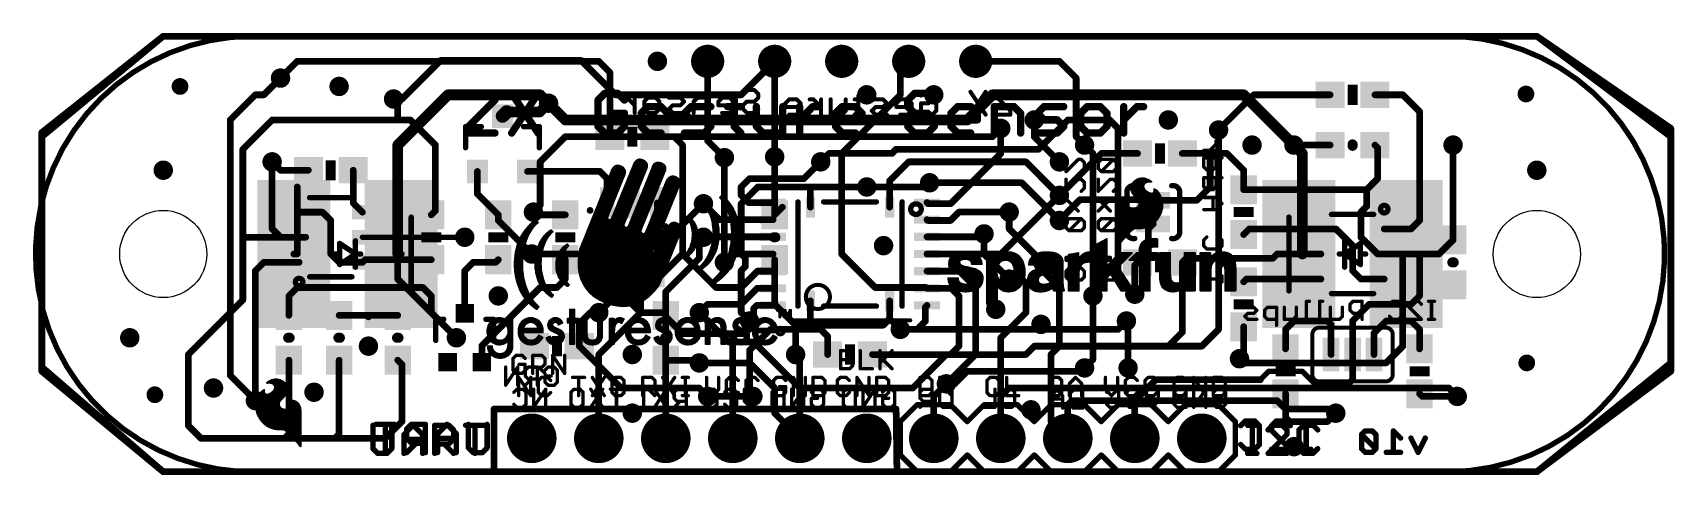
# Model space of a CAD drawing. Extents: x -0.5 to 61.7, y -0.1 to 16.6.
import ezdxf

# ---------------------------------------------------------------- set-up
doc = ezdxf.new("R2010")
doc.units = 0
for name, color, linetype in [('1', 12, 'CONTINUOUS'), ('16', 132, 'CONTINUOUS'), ('17', 110, 'CONTINUOUS'), ('18', 110, 'CONTINUOUS'), ('20', 53, 'CONTINUOUS'), ('21', 41, 'CONTINUOUS'), ('22', 40, 'CONTINUOUS')]:
    doc.layers.add(name, color=color, linetype=linetype)

# ---------------------------------------------------------------- blocks, each defined once
blk = doc.blocks.new('RECT')
blk.add_solid([(-0.5, -0.5), (0.5, -0.5), (-0.5, 0.5), (0.5, 0.5)])
blk = doc.blocks.new('PIE')
at = {"const_width": 0.5}
blk.add_lwpolyline([(0, -0.25, 1), (0, 0.25, 1), (0, -0.25)], format="xyb", dxfattribs=at)
blk = doc.blocks.new('ROUNDP')
at = {"const_width": 0.5}
blk.add_lwpolyline([(0, -0.25, 1), (0, 0.25, 1), (0, -0.25)], format="xyb", dxfattribs=at)
blk = doc.blocks.new('ROUNDV')
at = {"const_width": 0.5}
blk.add_lwpolyline([(0, -0.25, 1), (0, 0.25, 1), (0, -0.25)], format="xyb", dxfattribs=at)

msp = doc.modelspace()

# ---------------------------------------------------------------- linework, layer by layer
at = {"layer": '1'}
for points, const_width in [([(4.445, 16.51), (-0.1588, 12.7)], 0.254), ([(56.515, 16.51), (4.445, 16.51)], 0.254), ([(61.595, 12.7), (56.515, 16.51)], 0.254), ([(13.4938, 14.1288), (14.9543, 15.5893)], 0.254), ([(14.9543, 15.5893), (20.2883, 15.5893)], 0.254), ([(21.59, 14.2875), (20.2883, 15.5893)], 0.254), ([(26.3525, 14.2875), (27.6225, 15.5575)], 0.254), ([(8.255, 14.2875), (8.89, 14.9225)], 0.254), ([(6.985, 13.335), (7.9375, 14.2875)], 0.254), ([(7.9375, 14.2875), (8.255, 14.2875)], 0.254), ([(13.335, 12.3825), (15.24, 14.2875)], 0.4064), ([(15.24, 14.2875), (18.7325, 14.2875)], 0.4064), ([(18.7325, 14.2875), (19.05, 13.97)], 0.4064), ([(21.59, 14.2875), (26.3525, 14.2875)], 0.254), ([(34.925, 13.335), (35.8775, 14.2875)], 0.4064), ([(35.8775, 14.2875), (45.4025, 14.2875)], 0.4064), ([(45.4025, 14.2875), (47.3075, 12.3825)], 0.4064), ([(13.1763, 14.1288), (13.4938, 14.1288)], 0.254), ([(19.685, 13.335), (19.05, 13.97)], 0.4064), ([(6.985, 3.6513), (6.985, 13.335)], 0.254), ([(19.685, 13.335), (34.925, 13.335)], 0.4064), ([(35.8775, 12.7), (36.195, 13.0175)], 0.254), ([(37.6238, 12.2238), (38.735, 13.335)], 0.254), ([(38.735, 13.335), (40.3225, 13.335)], 0.254), ([(40.3225, 13.335), (40.64, 13.0175)], 0.254), ([(40.64, 13.0175), (40.64, 7.366)], 0.254), ([(44.45, 5.3975), (44.45, 12.954)], 0.254), ([(-0.1588, 12.7), (-0.1588, 3.81)], 0.254), ([(13.335, 8.255), (13.335, 12.3825)], 0.4064), ([(18.7325, 11.7475), (19.685, 12.7)], 0.254), ([(19.685, 12.7), (35.8775, 12.7)], 0.254), ([(39.37, 12.3825), (39.6875, 12.065)], 0.254), ([(47.625, 12.065), (47.3075, 12.3825)], 0.4064), ([(61.595, 3.81), (61.595, 12.7)], 0.254), ([(8.5725, 11.7475), (8.5725, 9.2075)], 0.254), ([(18.7325, 11.7475), (18.7325, 10.0965)], 0.254), ([(25.7175, 11.9063), (25.7175, 7.9375)], 0.254), ([(27.6225, 11.938), (27.6225, 10.795)], 0.254), ([(29.6863, 12.065), (29.3688, 11.7475)], 0.254), ([(29.6863, 12.065), (32.0675, 12.065)], 0.254), ([(31.98, 11.025), (32.7025, 11.7475)], 0.254), ([(32.0675, 12.065), (32.2263, 12.2238)], 0.254), ([(32.2263, 12.2238), (37.6238, 12.2238)], 0.254), ([(32.7025, 11.7475), (37.1475, 11.7475)], 0.254), ([(37.1475, 11.7475), (38.4175, 10.4775)], 0.254), ([(39.6875, 12.065), (39.6875, 6.6675)], 0.254), ([(47.625, 8.255), (47.625, 12.065)], 0.4064), ([(9.525, 8.89), (9.525, 10.795)], 0.254), ([(26.3525, 10.16), (26.9875, 10.795)], 0.254), ([(26.9875, 10.795), (27.6225, 10.795)], 0.254), ([(27.6225, 10.795), (29.0513, 10.795)], 0.254), ([(27.6225, 9.74), (27.6225, 10.795)], 0.254), ([(28.98, 10.7238), (29.0513, 10.795)], 0.254), ([(28.98, 10.03), (28.98, 10.7238)], 0.254), ([(29.0513, 10.795), (31.115, 10.795)], 0.254), ([(31.98, 10.03), (31.98, 11.025)], 0.254), ([(33.4963, 10.9538), (36.9888, 10.9538)], 0.254), ([(36.9888, 10.9538), (38.4175, 9.525)], 0.254), ([(18.7325, 10.0965), (18.4785, 9.8425)], 0.254), ([(24.13, 9.3663), (24.9238, 10.16)], 0.254), ([(26.3525, 8.255), (26.3525, 10.16)], 0.254), ([(27.9125, 10.03), (27.6225, 9.74)], 0.254), ([(27.6225, 9.8425), (27.6225, 9.74)], 0.254), ([(36.5125, 9.8425), (36.5125, 9.2075)], 0.254), ([(8.5725, 9.2075), (8.89, 8.89)], 0.254), ([(24.13, 8.255), (24.13, 9.3663)], 0.254), ([(36.5125, 9.2075), (37.7825, 7.9375)], 0.254), ([(8.89, 8.89), (9.525, 8.89)], 0.254), ([(9.525, 8.255), (9.525, 8.89)], 0.254), ([(23.1775, 8.255), (23.1775, 8.89)], 0.254), ([(24.765, 8.7313), (24.9238, 8.89)], 0.254), ([(24.765, 8.0962), (24.765, 8.7313)], 0.254), ([(35.56, 9.017), (35.56, 8.255)], 0.254), ([(9.525, 8.255), (9.395, 8.255)], 0.254), ([(13.335, 8.255), (13.335, 7.3025)], 0.254), ([(13.335, 8.255), (13.465, 8.255)], 0.254), ([(22.225, 8.255), (18.415, 8.255)], 0.254), ([(20.955, 6.0325), (23.1775, 8.255)], 0.254), ([(22.5425, 6.6675), (24.13, 8.255)], 0.254), ([(24.765, 8.0962), (23.495, 6.8262)], 0.254), ([(25.8763, 8.0962), (25.7175, 7.9375)], 0.254), ([(26.5113, 8.0962), (26.3525, 8.255)], 0.254), ([(26.5113, 7.7788), (26.5113, 8.0962)], 0.254), ([(27.6225, 8.04), (27.6225, 6.35)], 0.254), ([(35.56, 8.255), (36.5125, 7.3025)], 0.254), ([(47.625, 8.255), (47.495, 8.255)], 0.254), ([(51.435, 8.255), (51.435, 4.7625)], 0.254), ([(51.435, 8.255), (51.565, 8.255)], 0.254), ([(26.3525, 7.62), (26.5113, 7.7788)], 0.254), ([(26.3525, 6.0325), (26.3525, 7.62)], 0.254), ([(40.64, 7.366), (41.275, 6.731)], 0.254), ([(13.335, 7.3025), (15.5575, 5.08)], 0.254), ([(23.495, 6.8262), (23.495, 1.27)], 0.254), ([(22.5425, 6.0325), (22.5425, 6.6675)], 0.254), ([(27.6225, 6.35), (28.4163, 5.5563)], 0.254), ([(28.98, 6.48), (28.98, 5.6275)], 0.254), ([(31.98, 6.48), (31.98, 5.8025)], 0.254), ([(20.955, 4.445), (22.5425, 6.0325)], 0.254), ([(25.8763, 4.9213), (24.765, 6.0325)], 0.254), ([(26.67, 5.715), (26.3525, 6.0325)], 0.254), ([(28.4163, 5.5563), (29.0513, 5.5563)], 0.254), ([(28.4163, 5.5563), (28.4163, 4.445)], 0.254), ([(28.98, 5.6275), (29.0513, 5.5563)], 0.254), ([(29.0513, 5.5563), (31.7338, 5.5563)], 0.254), ([(31.7338, 5.5563), (31.98, 5.8025)], 0.254), ([(31.98, 5.8025), (32.385, 5.3975)], 0.254), ([(40.9575, 5.715), (40.64, 5.3975)], 0.254), ([(26.8288, 4.9213), (25.8763, 4.9213)], 0.254), ([(28.575, 3.175), (26.8288, 4.9213)], 0.254), ([(40.64, 5.3975), (32.385, 5.3975)], 0.254), ([(43.815, 4.7625), (44.45, 5.3975)], 0.254), ([(20.955, 1.27), (20.955, 4.445)], 0.254), ([(32.8612, 3.175), (34.1313, 4.445)], 0.254), ([(34.1313, 4.445), (37.1475, 4.445)], 0.254), ([(37.1475, 4.445), (37.465, 4.7625)], 0.254), ([(37.465, 4.7625), (43.815, 4.7625)], 0.254), ([(45.4025, 4.1275), (45.2438, 4.2862)], 0.254), ([(51.435, 4.7625), (50.8, 4.1275)], 0.254), ([(-0.1588, 3.81), (4.445, 0)], 0.254), ([(6.985, 3.6513), (7.9375, 2.6987)], 0.254), ([(24.765, 4.1275), (26.67, 4.1275)], 0.254), ([(26.67, 4.1275), (27.6225, 3.175)], 0.254), ([(34.4488, 3.3338), (34.925, 3.81)], 0.254), ([(34.925, 3.81), (39.243, 3.81)], 0.254), ([(39.243, 3.81), (39.37, 3.937)], 0.254), ([(50.8, 4.1275), (45.4025, 4.1275)], 0.254), ([(56.515, 0), (61.595, 3.81)], 0.254), ([(27.6225, 3.175), (27.6225, 2.2225)], 0.254), ([(28.575, 3.175), (32.8612, 3.175)], 0.254), ([(34.1313, 3.3338), (34.4488, 3.3338)], 0.254), ([(36.195, 2.8575), (36.5125, 3.175)], 0.254), ([(36.5125, 3.175), (53.1813, 3.175)], 0.254), ([(53.1813, 3.175), (53.4988, 2.8575)], 0.254), ([(26.797, 2.8575), (25.0825, 2.8575)], 0.254), ([(36.195, 1.27), (36.195, 2.8575)], 0.254), ([(38.8938, 2.6987), (38.735, 2.54)], 0.254), ([(38.735, 2.54), (38.735, 1.27)], 0.254), ([(46.6725, 2.6987), (38.8938, 2.6987)], 0.254), ([(46.99, 2.3813), (46.6725, 2.6987)], 0.254), ([(46.99, 2.3813), (48.7363, 2.3813)], 0.254), ([(48.7363, 2.3813), (48.895, 2.2225)], 0.254), ([(27.6225, 2.2225), (28.575, 1.27)], 0.254), ([(4.445, 0), (56.515, 0)], 0.254)]:
    msp.add_lwpolyline(points, dxfattribs=dict(at, const_width=const_width))
for points, const_width in [([(4.445, 16.5735, 1), (4.445, 16.4465)], 0.127), ([(4.4855, 16.4611, 1), (4.4045, 16.5589)], 0.127), ([(56.5531, 16.5608, 1), (56.4769, 16.4592)], 0.127), ([(56.515, 16.4465, 1), (56.515, 16.5735)], 0.127), ([(14.9543, 15.6528, 1), (14.9543, 15.5258)], 0.127), ([(14.9992, 15.5443, 1), (14.9093, 15.6342)], 0.127), ([(20.3332, 15.6342, 1), (20.2433, 15.5443)], 0.127), ([(20.2883, 15.5258, 1), (20.2883, 15.6528)], 0.127), ([(27.6674, 15.5126, 1), (27.5776, 15.6024)], 0.127), ([(8.9349, 14.8776, 1), (8.8451, 14.9674)], 0.127), ([(7.9375, 14.351, 1), (7.9375, 14.224)], 0.127), ([(7.9824, 14.2426, 1), (7.8926, 14.3324)], 0.127), ([(8.2101, 14.3324, 1), (8.2999, 14.2426)], 0.127), ([(8.255, 14.224, 1), (8.255, 14.351)], 0.127), ([(15.24, 14.3891, 1), (15.24, 14.1859)], 0.2032), ([(15.3118, 14.2157, 1), (15.1682, 14.3593)], 0.2032), ([(18.8043, 14.3593, 1), (18.6607, 14.2157)], 0.2032), ([(18.7325, 14.1859, 1), (18.7325, 14.3891)], 0.2032), ([(21.59, 14.351, 1), (21.59, 14.224)], 0.127), ([(21.5451, 14.2426, 1), (21.6349, 14.3324)], 0.127), ([(26.3076, 14.3324, 1), (26.3974, 14.2426)], 0.127), ([(26.3525, 14.224, 1), (26.3525, 14.351)], 0.127), ([(35.8775, 14.3891, 1), (35.8775, 14.1859)], 0.2032), ([(35.9493, 14.2157, 1), (35.8057, 14.3593)], 0.2032), ([(45.4743, 14.3593, 1), (45.3307, 14.2157)], 0.2032), ([(45.4025, 14.1859, 1), (45.4025, 14.3891)], 0.2032), ([(13.1763, 14.1922, 1), (13.1763, 14.0653)], 0.127), ([(13.4488, 14.1737, 1), (13.5387, 14.0838)], 0.127), ([(13.4938, 14.0653, 1), (13.4938, 14.1922)], 0.127), ([(19.1218, 14.0418, 1), (18.9782, 13.8982)], 0.2032), ([(18.9782, 13.8982, 1), (19.1218, 14.0418)], 0.2032), ([(7.0485, 13.335, 1), (6.9215, 13.335)], 0.127), ([(6.9401, 13.3799, 1), (7.0299, 13.2901)], 0.127), ([(19.685, 13.4366, 1), (19.685, 13.2334)], 0.2032), ([(19.6132, 13.2632, 1), (19.7568, 13.4068)], 0.2032), ([(34.8532, 13.4068, 1), (34.9968, 13.2632)], 0.2032), ([(34.925, 13.2334, 1), (34.925, 13.4366)], 0.2032), ([(36.2399, 12.9726, 1), (36.1501, 13.0624)], 0.127), ([(38.735, 13.3985, 1), (38.735, 13.2715)], 0.127), ([(38.7799, 13.2901, 1), (38.6901, 13.3799)], 0.127), ([(40.3674, 13.3799, 1), (40.2776, 13.2901)], 0.127), ([(40.3225, 13.2715, 1), (40.3225, 13.3985)], 0.127), ([(40.7035, 13.0175, 1), (40.5765, 13.0175)], 0.127), ([(40.5951, 12.9726, 1), (40.6849, 13.0624)], 0.127), ([(44.5135, 12.954, 1), (44.3865, 12.954)], 0.127), ([(-0.0953, 12.7, 1), (-0.2223, 12.7)], 0.127), ([(-0.1992, 12.7489, 1), (-0.1183, 12.6511)], 0.127), ([(13.4366, 12.3825, 1), (13.2334, 12.3825)], 0.2032), ([(13.2632, 12.4543, 1), (13.4068, 12.3107)], 0.2032), ([(19.685, 12.7635, 1), (19.685, 12.6365)], 0.127), ([(19.7299, 12.6551, 1), (19.6401, 12.7449)], 0.127), ([(35.8326, 12.7449, 1), (35.9224, 12.6551)], 0.127), ([(35.8775, 12.6365, 1), (35.8775, 12.7635)], 0.127), ([(39.4149, 12.4274, 1), (39.3251, 12.3376)], 0.127), ([(47.3793, 12.4543, 1), (47.2357, 12.3107)], 0.2032), ([(47.2357, 12.3107, 1), (47.3793, 12.4543)], 0.2032), ([(61.6585, 12.7, 1), (61.5315, 12.7)], 0.127), ([(61.5569, 12.6492, 1), (61.6331, 12.7508)], 0.127), ([(8.636, 11.7475, 1), (8.509, 11.7475)], 0.127), ([(18.796, 11.7475, 1), (18.669, 11.7475)], 0.127), ([(18.6876, 11.7924, 1), (18.7774, 11.7026)], 0.127), ([(25.781, 11.9063, 1), (25.654, 11.9063)], 0.127), ([(27.686, 11.938, 1), (27.559, 11.938)], 0.127), ([(29.3238, 11.7924, 1), (29.4137, 11.7026)], 0.127), ([(29.6863, 12.1285, 1), (29.6863, 12.0015)], 0.127), ([(29.7312, 12.0201, 1), (29.6413, 12.1099)], 0.127), ([(32.0226, 12.1099, 1), (32.1124, 12.0201)], 0.127), ([(32.0675, 12.0015, 1), (32.0675, 12.1285)], 0.127), ([(32.2263, 12.2873, 1), (32.2263, 12.1603)], 0.127), ([(32.2712, 12.1788, 1), (32.1813, 12.2687)], 0.127), ([(32.7025, 11.811, 1), (32.7025, 11.684)], 0.127), ([(32.7474, 11.7026, 1), (32.6576, 11.7924)], 0.127), ([(37.1924, 11.7924, 1), (37.1026, 11.7026)], 0.127), ([(37.1475, 11.684, 1), (37.1475, 11.811)], 0.127), ([(37.5788, 12.2687, 1), (37.6687, 12.1788)], 0.127), ([(37.6238, 12.1603, 1), (37.6238, 12.2873)], 0.127), ([(39.751, 12.065, 1), (39.624, 12.065)], 0.127), ([(39.6426, 12.0201, 1), (39.7324, 12.1099)], 0.127), ([(47.7266, 12.065, 1), (47.5234, 12.065)], 0.2032), ([(47.5532, 11.9932, 1), (47.6968, 12.1368)], 0.2032), ([(9.5885, 10.795, 1), (9.4615, 10.795)], 0.127), ([(26.9875, 10.8585, 1), (26.9875, 10.7315)], 0.127), ([(27.0324, 10.7501, 1), (26.9426, 10.8399)], 0.127), ([(27.6225, 10.8585, 1), (27.6225, 10.7315)], 0.127), ([(27.686, 10.795, 1), (27.559, 10.795)], 0.127), ([(27.559, 10.795, 1), (27.686, 10.795)], 0.127), ([(27.6225, 10.7315, 1), (27.6225, 10.8585)], 0.127), ([(29.0435, 10.7238, 1), (28.9165, 10.7238)], 0.127), ([(28.9351, 10.7687, 1), (29.0249, 10.6788)], 0.127), ([(29.0513, 10.8585, 1), (29.0513, 10.7315)], 0.127), ([(29.0962, 10.7501, 1), (29.0063, 10.8399)], 0.127), ([(29.0513, 10.7315, 1), (29.0513, 10.8585)], 0.127), ([(31.115, 10.7315, 1), (31.115, 10.8585)], 0.127), ([(32.0435, 11.025, 1), (31.9165, 11.025)], 0.127), ([(31.9351, 11.0699, 1), (32.0249, 10.9801)], 0.127), ([(33.4963, 11.0173, 1), (33.4963, 10.8903)], 0.127), ([(37.0337, 10.9987, 1), (36.9438, 10.9088)], 0.127), ([(36.9888, 10.8903, 1), (36.9888, 11.0173)], 0.127), ([(38.3726, 10.4326, 1), (38.4624, 10.5224)], 0.127), ([(18.669, 10.0965, 1), (18.796, 10.0965)], 0.127), ([(18.7774, 10.0516, 1), (18.6876, 10.1414)], 0.127), ([(24.9687, 10.1151, 1), (24.8788, 10.2049)], 0.127), ([(26.416, 10.16, 1), (26.289, 10.16)], 0.127), ([(26.3076, 10.2049, 1), (26.3974, 10.1151)], 0.127), ([(27.686, 9.8425, 1), (27.559, 9.8425)], 0.127), ([(27.9574, 9.9851, 1), (27.8676, 10.0749)], 0.127), ([(28.9165, 10.03, 1), (29.0435, 10.03)], 0.127), ([(31.9165, 10.03, 1), (32.0435, 10.03)], 0.127), ([(36.576, 9.8425, 1), (36.449, 9.8425)], 0.127), ([(8.6174, 9.2524, 1), (8.5276, 9.1626)], 0.127), ([(18.4336, 9.8874, 1), (18.5234, 9.7976)], 0.127), ([(24.1935, 9.3663, 1), (24.0665, 9.3663)], 0.127), ([(24.0851, 9.4112, 1), (24.1749, 9.3213)], 0.127), ([(27.5776, 9.7849, 1), (27.6674, 9.6951)], 0.127), ([(27.559, 9.74, 1), (27.686, 9.74)], 0.127), ([(27.559, 9.74, 1), (27.686, 9.74)], 0.127), ([(36.5574, 9.2524, 1), (36.4676, 9.1626)], 0.127), ([(38.3726, 9.4801, 1), (38.4624, 9.5699)], 0.127), ([(8.509, 9.2075, 1), (8.636, 9.2075)], 0.127), ([(8.89, 8.9535, 1), (8.89, 8.8265)], 0.127), ([(8.8451, 8.8451, 1), (8.9349, 8.9349)], 0.127), ([(9.5885, 8.89, 1), (9.4615, 8.89)], 0.127), ([(9.4615, 8.89, 1), (9.5885, 8.89)], 0.127), ([(9.525, 8.8265, 1), (9.525, 8.9535)], 0.127), ([(23.241, 8.89, 1), (23.114, 8.89)], 0.127), ([(24.8285, 8.7313, 1), (24.7015, 8.7313)], 0.127), ([(24.7201, 8.7762, 1), (24.8099, 8.6863)], 0.127), ([(24.9687, 8.8451, 1), (24.8788, 8.9349)], 0.127), ([(35.6235, 9.017, 1), (35.4965, 9.017)], 0.127), ([(36.449, 9.2075, 1), (36.576, 9.2075)], 0.127), ([(9.395, 8.3185, 1), (9.395, 8.1915)], 0.127), ([(9.4615, 8.255, 1), (9.5885, 8.255)], 0.127), ([(9.525, 8.1915, 1), (9.525, 8.3185)], 0.127), ([(13.2334, 8.255, 1), (13.4366, 8.255)], 0.2032), ([(13.3985, 8.255, 1), (13.2715, 8.255)], 0.127), ([(13.335, 8.3185, 1), (13.335, 8.1915)], 0.127), ([(13.465, 8.1915, 1), (13.465, 8.3185)], 0.127), ([(18.415, 8.3185, 1), (18.415, 8.1915)], 0.127), ([(22.225, 8.1915, 1), (22.225, 8.3185)], 0.127), ([(23.114, 8.255, 1), (23.241, 8.255)], 0.127), ([(23.2224, 8.2101, 1), (23.1326, 8.2999)], 0.127), ([(24.0665, 8.255, 1), (24.1935, 8.255)], 0.127), ([(24.1749, 8.2101, 1), (24.0851, 8.2999)], 0.127), ([(24.7015, 8.0962, 1), (24.8285, 8.0962)], 0.127), ([(24.8099, 8.0513, 1), (24.7201, 8.1412)], 0.127), ([(25.9212, 8.0513, 1), (25.8313, 8.1412)], 0.127), ([(26.3974, 8.2999, 1), (26.3076, 8.2101)], 0.127), ([(26.289, 8.255, 1), (26.416, 8.255)], 0.127), ([(26.5748, 8.0962, 1), (26.4477, 8.0962)], 0.127), ([(26.4663, 8.0513, 1), (26.5562, 8.1412)], 0.127), ([(27.686, 8.04, 1), (27.559, 8.04)], 0.127), ([(35.6049, 8.2999, 1), (35.5151, 8.2101)], 0.127), ([(35.4965, 8.255, 1), (35.6235, 8.255)], 0.127), ([(47.495, 8.3185, 1), (47.495, 8.1915)], 0.127), ([(47.5234, 8.255, 1), (47.7266, 8.255)], 0.2032), ([(47.625, 8.1915, 1), (47.625, 8.3185)], 0.127), ([(51.4985, 8.255, 1), (51.3715, 8.255)], 0.127), ([(51.435, 8.3185, 1), (51.435, 8.1915)], 0.127), ([(51.565, 8.1915, 1), (51.565, 8.3185)], 0.127), ([(25.6726, 7.9824, 1), (25.7624, 7.8926)], 0.127), ([(25.654, 7.9375, 1), (25.781, 7.9375)], 0.127), ([(26.416, 7.62, 1), (26.289, 7.62)], 0.127), ([(26.3076, 7.6649, 1), (26.3974, 7.5751)], 0.127), ([(26.4477, 7.7788, 1), (26.5748, 7.7788)], 0.127), ([(26.5562, 7.7338, 1), (26.4663, 7.8237)], 0.127), ([(37.7376, 7.8926, 1), (37.8274, 7.9824)], 0.127), ([(40.6849, 7.4109, 1), (40.5951, 7.3211)], 0.127), ([(13.3799, 7.3474, 1), (13.2901, 7.2576)], 0.127), ([(13.2715, 7.3025, 1), (13.3985, 7.3025)], 0.127), ([(23.5585, 6.8262, 1), (23.4315, 6.8262)], 0.127), ([(23.4501, 6.8712, 1), (23.5399, 6.7813)], 0.127), ([(36.4676, 7.2576, 1), (36.5574, 7.3474)], 0.127), ([(40.5765, 7.366, 1), (40.7035, 7.366)], 0.127), ([(22.606, 6.6675, 1), (22.479, 6.6675)], 0.127), ([(22.4976, 6.7124, 1), (22.5874, 6.6226)], 0.127), ([(27.6674, 6.3949, 1), (27.5776, 6.3051)], 0.127), ([(27.559, 6.35, 1), (27.686, 6.35)], 0.127), ([(29.0435, 6.48, 1), (28.9165, 6.48)], 0.127), ([(32.0435, 6.48, 1), (31.9165, 6.48)], 0.127), ([(39.624, 6.6675, 1), (39.751, 6.6675)], 0.127), ([(41.2301, 6.6861, 1), (41.3199, 6.7759)], 0.127), ([(20.9101, 6.0774, 1), (20.9999, 5.9876)], 0.127), ([(22.479, 6.0325, 1), (22.606, 6.0325)], 0.127), ([(22.5874, 5.9876, 1), (22.4976, 6.0774)], 0.127), ([(24.8099, 6.0774, 1), (24.7201, 5.9876)], 0.127), ([(26.3974, 6.0774, 1), (26.3076, 5.9876)], 0.127), ([(26.289, 6.0325, 1), (26.416, 6.0325)], 0.127), ([(26.6251, 5.6701, 1), (26.7149, 5.7599)], 0.127), ([(28.4163, 5.6198, 1), (28.4163, 5.4928)], 0.127), ([(28.4798, 5.5563, 1), (28.3528, 5.5563)], 0.127), ([(28.3713, 5.5113, 1), (28.4612, 5.6012)], 0.127), ([(29.0249, 5.6724, 1), (28.9351, 5.5826)], 0.127), ([(28.9165, 5.6275, 1), (29.0435, 5.6275)], 0.127), ([(29.0513, 5.6198, 1), (29.0513, 5.4928)], 0.127), ([(29.0063, 5.5113, 1), (29.0962, 5.6012)], 0.127), ([(29.0513, 5.4928, 1), (29.0513, 5.6198)], 0.127), ([(31.6888, 5.6012, 1), (31.7787, 5.5113)], 0.127), ([(31.7338, 5.4928, 1), (31.7338, 5.6198)], 0.127), ([(32.0249, 5.8474, 1), (31.9351, 5.7576)], 0.127), ([(31.9165, 5.8025, 1), (32.0435, 5.8025)], 0.127), ([(32.0249, 5.7576, 1), (31.9351, 5.8474)], 0.127), ([(41.0024, 5.6701, 1), (40.9126, 5.7599)], 0.127), ([(15.5126, 5.0351, 1), (15.6024, 5.1249)], 0.127), ([(25.8763, 4.9848, 1), (25.8763, 4.8578)], 0.127), ([(25.8313, 4.8763, 1), (25.9212, 4.9662)], 0.127), ([(26.8737, 4.9662, 1), (26.7838, 4.8763)], 0.127), ([(26.8288, 4.8578, 1), (26.8288, 4.9848)], 0.127), ([(32.385, 5.461, 1), (32.385, 5.334)], 0.127), ([(32.3401, 5.3526, 1), (32.4299, 5.4424)], 0.127), ([(40.5951, 5.4424, 1), (40.6849, 5.3526)], 0.127), ([(40.64, 5.334, 1), (40.64, 5.461)], 0.127), ([(44.3865, 5.3975, 1), (44.5135, 5.3975)], 0.127), ([(44.4949, 5.3526, 1), (44.4051, 5.4424)], 0.127), ([(21.0185, 4.445, 1), (20.8915, 4.445)], 0.127), ([(20.9101, 4.4899, 1), (20.9999, 4.4001)], 0.127), ([(28.3528, 4.445, 1), (28.4798, 4.445)], 0.127), ([(34.1313, 4.5085, 1), (34.1313, 4.3815)], 0.127), ([(34.1762, 4.4001, 1), (34.0863, 4.4899)], 0.127), ([(37.1026, 4.4899, 1), (37.1924, 4.4001)], 0.127), ([(37.1475, 4.3815, 1), (37.1475, 4.5085)], 0.127), ([(37.465, 4.826, 1), (37.465, 4.699)], 0.127), ([(37.5099, 4.7176, 1), (37.4201, 4.8074)], 0.127), ([(43.7701, 4.8074, 1), (43.8599, 4.7176)], 0.127), ([(43.815, 4.699, 1), (43.815, 4.826)], 0.127), ([(45.2887, 4.3312, 1), (45.1988, 4.2413)], 0.127), ([(51.3715, 4.7625, 1), (51.4985, 4.7625)], 0.127), ([(51.4799, 4.7176, 1), (51.3901, 4.8074)], 0.127), ([(-0.2223, 3.81, 1), (-0.0953, 3.81)], 0.127), ([(-0.1183, 3.8589, 1), (-0.1992, 3.7611)], 0.127), ([(7.0299, 3.6962, 1), (6.9401, 3.6063)], 0.127), ([(24.765, 4.191, 1), (24.765, 4.064)], 0.127), ([(26.7149, 4.1724, 1), (26.6251, 4.0826)], 0.127), ([(26.67, 4.064, 1), (26.67, 4.191)], 0.127), ([(34.925, 3.8735, 1), (34.925, 3.7465)], 0.127), ([(34.9699, 3.7651, 1), (34.8801, 3.8549)], 0.127), ([(39.1981, 3.8549, 1), (39.2879, 3.7651)], 0.127), ([(39.243, 3.7465, 1), (39.243, 3.8735)], 0.127), ([(39.4149, 3.8921, 1), (39.3251, 3.9819)], 0.127), ([(45.4025, 4.191, 1), (45.4025, 4.064)], 0.127), ([(45.3576, 4.0826, 1), (45.4474, 4.1724)], 0.127), ([(50.7551, 4.1724, 1), (50.8449, 4.0826)], 0.127), ([(50.8, 4.064, 1), (50.8, 4.191)], 0.127), ([(61.5315, 3.81, 1), (61.6585, 3.81)], 0.127), ([(61.6331, 3.7592, 1), (61.5569, 3.8608)], 0.127), ([(6.9215, 3.6513, 1), (7.0485, 3.6513)], 0.127), ([(27.686, 3.175, 1), (27.559, 3.175)], 0.127), ([(27.5776, 3.1301, 1), (27.6674, 3.2199)], 0.127), ([(28.575, 3.2385, 1), (28.575, 3.1115)], 0.127), ([(28.5301, 3.1301, 1), (28.6199, 3.2199)], 0.127), ([(32.8163, 3.2199, 1), (32.9062, 3.1301)], 0.127), ([(32.8612, 3.1115, 1), (32.8612, 3.2385)], 0.127), ([(34.1313, 3.3973, 1), (34.1313, 3.2703)], 0.127), ([(34.4038, 3.3787, 1), (34.4937, 3.2888)], 0.127), ([(34.4488, 3.2703, 1), (34.4488, 3.3973)], 0.127), ([(36.5125, 3.2385, 1), (36.5125, 3.1115)], 0.127), ([(36.5574, 3.1301, 1), (36.4676, 3.2199)], 0.127), ([(53.2262, 3.2199, 1), (53.1363, 3.1301)], 0.127), ([(53.1813, 3.1115, 1), (53.1813, 3.2385)], 0.127), ([(7.8926, 2.6538, 1), (7.9824, 2.7437)], 0.127), ([(25.0825, 2.921, 1), (25.0825, 2.794)], 0.127), ([(26.797, 2.794, 1), (26.797, 2.921)], 0.127), ([(36.2585, 2.8575, 1), (36.1315, 2.8575)], 0.127), ([(36.1501, 2.9024, 1), (36.2399, 2.8126)], 0.127), ([(38.7985, 2.54, 1), (38.6715, 2.54)], 0.127), ([(38.6901, 2.5849, 1), (38.7799, 2.4951)], 0.127), ([(38.8938, 2.7622, 1), (38.8938, 2.6353)], 0.127), ([(38.9387, 2.6538, 1), (38.8488, 2.7437)], 0.127), ([(46.7174, 2.7437, 1), (46.6276, 2.6538)], 0.127), ([(46.6725, 2.6353, 1), (46.6725, 2.7622)], 0.127), ([(46.99, 2.4447, 1), (46.99, 2.3178)], 0.127), ([(46.9451, 2.3363, 1), (47.0349, 2.4262)], 0.127), ([(48.7812, 2.4262, 1), (48.6913, 2.3363)], 0.127), ([(48.7363, 2.3178, 1), (48.7363, 2.4447)], 0.127), ([(53.4538, 2.8126, 1), (53.5437, 2.9024)], 0.127), ([(27.6674, 2.2674, 1), (27.5776, 2.1776)], 0.127), ([(27.559, 2.2225, 1), (27.686, 2.2225)], 0.127), ([(48.8501, 2.1776, 1), (48.9399, 2.2674)], 0.127), ([(20.8915, 1.27, 1), (21.0185, 1.27)], 0.127), ([(23.4315, 1.27, 1), (23.5585, 1.27)], 0.127), ([(28.5301, 1.2251, 1), (28.6199, 1.3149)], 0.127), ([(36.1315, 1.27, 1), (36.2585, 1.27)], 0.127), ([(38.6715, 1.27, 1), (38.7985, 1.27)], 0.127), ([(4.445, 0.0635, 1), (4.445, -0.0635)], 0.127), ([(4.4045, -0.0489, 1), (4.4855, 0.0489)], 0.127), ([(56.4769, 0.0508, 1), (56.5531, -0.0508)], 0.127), ([(56.515, -0.0635, 1), (56.515, 0.0635)], 0.127)]:
    msp.add_lwpolyline(points, format="xyb", dxfattribs=dict(at, const_width=const_width))
at = {"layer": '16'}
for points, const_width in [([(-0.1588, 12.8588), (4.445, 16.51)], 0.254), ([(4.445, 16.51), (56.515, 16.51)], 0.254), ([(56.515, 16.51), (61.595, 13.0175)], 0.254), ([(8.89, 14.9225), (9.525, 15.5575)], 0.254), ([(20.955, 15.5575), (9.525, 15.5575)], 0.254), ([(21.375, 15.1375), (20.955, 15.5575)], 0.254), ([(25.0825, 15.5575), (25.0825, 12.5412)], 0.254), ([(27.6225, 15.5575), (27.6225, 11.938)], 0.254), ([(32.385, 15.24), (32.7025, 15.5575)], 0.254), ([(35.2425, 15.5575), (38.4175, 15.5575)], 0.254), ([(38.4175, 15.5575), (39.0525, 14.9225)], 0.254), ([(21.375, 12.7), (21.375, 15.1375)], 0.254), ([(32.385, 14.2875), (32.385, 15.24)], 0.254), ([(39.0525, 14.9225), (39.0525, 12.7)], 0.254), ([(30.1625, 12.065), (32.385, 14.2875)], 0.254), ([(45.7835, 14.2875), (44.45, 12.954)], 0.254), ([(48.68, 14.2875), (45.7835, 14.2875)], 0.254), ([(50.38, 14.2875), (51.435, 14.2875)], 0.254), ([(52.07, 13.6525), (51.435, 14.2875)], 0.254), ([(13.1763, 14.1288), (13.335, 14.1288)], 0.254), ([(13.335, 13.97), (13.1763, 14.1288)], 0.254), ([(13.335, 13.335), (13.335, 13.97)], 0.254), ([(17.4625, 13.6413), (17.3038, 13.4825)], 0.508), ([(17.4625, 13.6413), (18.7213, 13.6413)], 0.4064), ([(18.7213, 13.6413), (19.05, 13.97)], 0.4064), ([(52.07, 9.525), (52.07, 13.6525)], 0.254), ([(7.4613, 12.2238), (8.5725, 13.335)], 0.254), ([(8.5725, 13.335), (13.335, 13.335)], 0.254), ([(13.8113, 13.335), (13.335, 13.335)], 0.254), ([(13.8113, 13.335), (14.7637, 12.3825)], 0.254), ([(36.195, 12.065), (36.195, 13.0175)], 0.254), ([(37.465, 13.335), (37.465, 12.7)], 0.254), ([(61.595, 13.0175), (61.595, 4.1275)], 0.254), ([(-0.1588, 3.9688), (-0.1588, 12.8588)], 0.254), ([(14.7637, 12.3825), (14.7637, 9.8987)], 0.254), ([(23.075, 12.7), (23.8125, 12.7)], 0.254), ([(24.13, 12.3825), (23.8125, 12.7)], 0.254), ([(24.13, 8.255), (24.13, 12.3825)], 0.254), ([(25.0825, 12.5412), (25.7175, 11.9063)], 0.254), ([(37.465, 12.7), (38.4175, 11.7475)], 0.254), ([(39.0525, 12.7), (39.37, 12.3825)], 0.254), ([(47.3075, 12.3825), (48.68, 12.3825)], 0.254), ([(50.4825, 12.28), (50.38, 12.3825)], 0.254), ([(53.34, 8.7875), (53.34, 12.3825)], 0.254), ([(7.4613, 12.2238), (7.4613, 8.89)], 0.254), ([(8.5725, 11.7475), (8.89, 11.43)], 0.254), ([(28.7338, 11.1125), (29.3688, 11.7475)], 0.254), ([(30.1625, 12.065), (30.1625, 8.255)], 0.254), ([(34.29, 10.16), (36.195, 12.065)], 0.254), ([(40.005, 12.065), (38.4175, 10.4775)], 0.254), ([(40.005, 12.065), (41.3775, 12.065)], 0.254), ([(43.0775, 12.065), (44.1325, 12.065)], 0.254), ([(44.1325, 12.065), (44.7675, 12.065)], 0.254), ([(44.1325, 10.795), (44.1325, 12.065)], 0.254), ([(44.7675, 12.065), (45.4025, 11.43)], 0.254), ([(50.4825, 12.28), (50.4825, 11.1125)], 0.254), ([(9.945, 11.43), (8.89, 11.43)], 0.254), ([(11.645, 11.43), (11.645, 10.19)], 0.254), ([(16.3538, 11.3825), (16.3538, 10.5313)], 0.254), ([(18.2538, 11.3825), (21.0025, 11.3825)], 0.254), ([(21.0025, 11.3825), (21.2725, 11.1125)], 0.254), ([(21.2725, 11.1125), (21.2725, 10.1926)], 0.254), ([(26.3525, 10.795), (26.67, 11.1125)], 0.254), ([(26.67, 11.1125), (28.7338, 11.1125)], 0.254), ([(45.4025, 11.43), (45.4025, 10.6925)], 0.254), ([(50.0625, 10.6925), (50.4825, 11.1125)], 0.254), ([(16.3538, 10.5313), (17.145, 9.74)], 0.254), ([(26.3525, 10.4775), (26.3525, 10.795)], 0.254), ([(26.625, 10.205), (26.3525, 10.4775)], 0.254), ([(31.115, 10.795), (33.3375, 10.795)], 0.254), ([(33.3375, 10.795), (33.4963, 10.9538)], 0.254), ([(38.4175, 10.4775), (36.195, 8.255)], 0.254), ([(43.63, 10.2925), (44.1325, 10.795)], 0.254), ([(45.4025, 10.6925), (50.0625, 10.6925)], 0.254), ([(50.0625, 10.6925), (50.0625, 10.0575)], 0.254), ([(9.595, 9.84), (10.48, 9.84)], 0.254), ([(10.48, 9.84), (10.795, 9.525)], 0.254), ([(11.645, 10.19), (11.995, 9.84)], 0.254), ([(14.7637, 9.8987), (14.605, 9.74)], 0.254), ([(18.581, 9.74), (18.4785, 9.8425)], 0.254), ([(21.2725, 10.1926), (21.275, 10.1901)], 0.254), ([(23.175, 10.1901), (23.175, 8.8925)], 0.254), ([(25.5288, 9.555), (24.9238, 10.16)], 0.254), ([(27.5622, 10.205), (26.625, 10.205)], 0.254), ([(33.4428, 10.16), (33.3978, 10.205)], 0.254), ([(34.29, 10.16), (33.4428, 10.16)], 0.254), ([(34.6075, 9.8425), (34.29, 9.525)], 0.254), ([(36.5125, 9.8425), (34.6075, 9.8425)], 0.254), ([(38.4175, 9.525), (39.2112, 10.3187)], 0.254), ([(41.91, 10.3187), (39.2112, 10.3187)], 0.254), ([(41.9363, 10.2925), (41.91, 10.3187)], 0.254), ([(41.9735, 10.2925), (41.9363, 10.2925)], 0.254), ([(43.63, 10.2925), (41.9735, 10.2925)], 0.254), ([(50.0625, 10.0575), (49.8475, 9.8425)], 0.254), ([(49.8475, 9.8425), (49.8475, 8.89)], 0.254), ([(10.795, 9.525), (10.795, 8.255)], 0.254), ([(17.145, 9.525), (17.145, 9.74)], 0.254), ([(18.415, 8.255), (17.145, 9.525)], 0.254), ([(19.685, 9.74), (18.581, 9.74)], 0.254), ([(27.5622, 9.555), (25.5288, 9.555)], 0.254), ([(33.4278, 9.525), (33.3978, 9.555)], 0.254), ([(34.29, 9.525), (33.4278, 9.525)], 0.254), ([(41.7885, 9.2075), (41.9735, 9.3925)], 0.254), ([(41.7885, 9.2075), (41.7885, 8.3485)], 0.254), ([(50.7325, 9.2075), (50.73, 9.205)], 0.254), ([(51.7525, 9.2075), (50.7325, 9.2075)], 0.254), ([(51.7525, 9.2075), (52.07, 9.525)], 0.254), ([(7.4613, 8.89), (7.4613, 6.5088)], 0.254), ([(9.595, 8.89), (7.4613, 8.89)], 0.254), ([(9.595, 8.89), (9.8425, 8.89)], 0.254), ([(11.995, 8.89), (15.875, 8.89)], 0.2032), ([(23.175, 8.8925), (23.1775, 8.89)], 0.254), ([(24.9388, 8.905), (24.9238, 8.89)], 0.254), ([(27.5622, 8.905), (24.9388, 8.905)], 0.254), ([(33.3978, 8.905), (35.448, 8.905)], 0.254), ([(35.448, 8.905), (35.56, 9.017)], 0.254), ([(45.615, 9.205), (45.4025, 8.9925)], 0.254), ([(48.33, 9.205), (45.615, 9.205)], 0.254), ([(48.33, 9.205), (48.8975, 9.205)], 0.254), ([(48.8975, 9.205), (49.53, 8.5725)], 0.254), ([(50.4825, 8.255), (49.8475, 8.89)], 0.254), ([(52.8075, 8.255), (53.34, 8.7875)], 0.254), ([(10.795, 8.255), (11.1125, 7.9375)], 0.254), ([(12.095, 8.04), (11.995, 7.94)], 0.254), ([(14.605, 8.04), (12.095, 8.04)], 0.254), ([(17.0425, 7.9375), (17.145, 8.04)], 0.254), ([(19.685, 7.3025), (19.685, 8.04)], 0.254), ([(22.225, 8.255), (22.225, 7.9375)], 0.254), ([(25.4, 6.985), (24.13, 8.255)], 0.254), ([(26.035, 8.255), (25.7175, 7.9375)], 0.254), ([(27.5622, 8.255), (26.035, 8.255)], 0.254), ([(30.1625, 8.255), (31.4325, 6.985)], 0.254), ([(36.195, 8.255), (33.3978, 8.255)], 0.254), ([(41.7885, 8.3485), (41.3775, 7.9375)], 0.254), ([(43.2363, 8.0962), (43.0775, 7.9375)], 0.254), ([(46.5138, 8.0962), (43.2363, 8.0962)], 0.254), ([(46.6725, 8.255), (46.5138, 8.0962)], 0.254), ([(48.33, 8.255), (46.6725, 8.255)], 0.254), ([(49.53, 8.5725), (49.53, 7.62)], 0.254), ([(50.73, 8.255), (50.4825, 8.255)], 0.254), ([(50.73, 8.255), (52.07, 8.255)], 0.254), ([(52.07, 8.255), (52.8075, 8.255)], 0.254), ([(52.07, 6.6675), (52.07, 8.255)], 0.254), ([(8.255, 7.9375), (7.9375, 7.62)], 0.254), ([(7.9375, 7.62), (7.9375, 2.6987)], 0.254), ([(8.89, 7.9375), (8.255, 7.9375)], 0.254), ([(8.8925, 7.94), (8.89, 7.9375)], 0.254), ([(9.595, 7.94), (8.8925, 7.94)], 0.254), ([(11.1125, 7.9375), (11.9925, 7.9375)], 0.254), ([(11.9925, 7.9375), (11.995, 7.94)], 0.254), ([(15.875, 7.62), (16.1925, 7.9375)], 0.254), ([(15.875, 6.005), (15.875, 7.62)], 0.254), ([(16.1925, 7.9375), (17.0425, 7.9375)], 0.254), ([(21.275, 7.5899), (21.275, 7.3)], 0.254), ([(22.225, 7.9375), (22.5425, 7.62)], 0.254), ([(22.5425, 7.62), (23.1449, 7.62)], 0.254), ([(23.1449, 7.62), (23.175, 7.5899)], 0.254), ([(26.3525, 6.985), (26.9725, 7.605)], 0.254), ([(27.5622, 7.605), (26.9725, 7.605)], 0.254), ([(27.5472, 7.62), (27.5622, 7.605)], 0.254), ([(33.3978, 7.605), (34.6225, 7.605)], 0.254), ([(34.6225, 7.605), (35.2425, 6.985)], 0.254), ([(37.7825, 7.9375), (37.7825, 7.62)], 0.254), ([(37.7825, 7.62), (38.4175, 6.985)], 0.254), ([(41.275, 7.835), (41.3775, 7.9375)], 0.254), ([(41.275, 6.731), (41.275, 7.835)], 0.254), ([(43.0775, 7.9375), (43.0775, 5.295)], 0.254), ([(49.53, 7.62), (49.8475, 7.3025)], 0.254), ([(9.2075, 6.6675), (9.525, 6.985)], 0.254), ([(9.525, 6.985), (14.2875, 6.985)], 0.254), ([(14.2875, 6.985), (14.605, 6.6675)], 0.254), ([(18.7325, 6.985), (16.525, 4.7775)], 0.254), ([(19.3675, 6.985), (18.7325, 6.985)], 0.254), ([(19.3675, 6.985), (19.685, 7.3025)], 0.254), ([(21.275, 7.3), (22.5425, 6.0325)], 0.254), ([(25.4, 6.985), (26.3525, 6.985)], 0.254), ([(26.3525, 6.35), (26.9575, 6.955)], 0.254), ([(27.5622, 6.955), (26.9575, 6.955)], 0.254), ([(33.3678, 6.985), (31.4325, 6.985)], 0.254), ([(33.3678, 6.985), (33.3978, 6.955)], 0.254), ([(33.3978, 6.955), (34.32, 6.955)], 0.254), ([(34.32, 6.955), (34.6075, 6.6675)], 0.254), ([(35.2425, 6.985), (35.2425, 4.445)], 0.254), ([(36.5125, 7.3025), (36.9888, 7.3025)], 0.254), ([(36.9888, 7.3025), (37.1475, 7.1438)], 0.254), ([(37.1475, 7.1438), (37.1475, 6.0325)], 0.254), ([(38.4175, 6.985), (38.4175, 4.7625)], 0.254), ([(45.5075, 7.305), (45.4025, 7.2)], 0.254), ([(48.33, 7.305), (45.5075, 7.305)], 0.254), ([(49.8475, 7.3025), (50.7275, 7.3025)], 0.254), ([(50.7275, 7.3025), (50.73, 7.305)], 0.254), ([(7.4613, 6.5088), (5.3975, 4.445)], 0.254), ([(9.2075, 5.93), (9.2075, 6.6675)], 0.254), ([(14.605, 6.6675), (14.605, 6.0325)], 0.254), ([(25.0825, 6.35), (24.765, 6.0325)], 0.254), ([(26.3525, 6.35), (25.0825, 6.35)], 0.254), ([(26.9425, 6.305), (26.8288, 6.1913)], 0.254), ([(26.8288, 6.1913), (26.8288, 5.715)], 0.254), ([(27.5622, 6.305), (26.9425, 6.305)], 0.254), ([(33.3375, 6.2447), (33.3978, 6.305)], 0.254), ([(33.3375, 5.715), (33.3375, 6.2447)], 0.254), ([(34.6075, 6.6675), (34.6075, 4.7625)], 0.254), ([(39.6875, 6.6675), (39.6875, 4.2545)], 0.254), ([(49.53, 5.715), (50.165, 6.35)], 0.254), ([(50.165, 6.35), (51.7525, 6.35)], 0.254), ([(51.7525, 6.35), (52.07, 6.6675)], 0.254), ([(11.1125, 5.93), (13.335, 5.93)], 0.254), ([(11.1125, 5.93), (12.1675, 5.93)], 0.254), ([(12.1675, 5.93), (12.2238, 5.8738)], 0.254), ([(14.605, 6.0325), (15.5575, 5.08)], 0.254), ([(20.6375, 6.0325), (20.2175, 5.6125)], 0.254), ([(20.2175, 4.7625), (20.2175, 5.6125)], 0.254), ([(20.955, 6.0325), (20.6375, 6.0325)], 0.254), ([(22.5425, 6.0325), (23.3925, 6.0325)], 0.254), ([(23.3925, 6.0325), (23.495, 5.93)], 0.254), ([(23.495, 5.93), (23.495, 5.8738)], 0.254), ([(23.495, 5.8738), (24.13, 5.2388)], 0.254), ([(26.8288, 5.5716), (26.496, 5.2388)], 0.254), ([(26.8288, 5.715), (26.67, 5.715)], 0.254), ([(26.8288, 5.715), (26.8288, 5.5716)], 0.254), ([(33.02, 5.3975), (33.3375, 5.715)], 0.254), ([(37.1475, 6.0325), (36.195, 5.08)], 0.254), ([(41.021, 5.6515), (40.9575, 5.715)], 0.254), ([(41.021, 5.6515), (41.021, 4.7625)], 0.254), ([(45.4025, 5.5), (45.4025, 4.445)], 0.254), ([(47.3075, 5.715), (46.99, 5.3975)], 0.254), ([(48.5775, 5.715), (47.3075, 5.715)], 0.254), ([(48.7172, 5.5753), (48.5775, 5.715)], 0.254), ([(48.7172, 4.445), (48.7172, 5.5753)], 0.254), ([(49.53, 4.445), (49.53, 5.715)], 0.254), ([(50.3428, 5.2578), (50.8, 5.715)], 0.254), ([(50.8, 5.715), (51.7525, 5.715)], 0.254), ([(51.7525, 5.715), (52.07, 5.3975)], 0.254), ([(24.13, 5.2388), (26.035, 5.2388)], 0.254), ([(26.035, 5.2388), (26.496, 5.2388)], 0.254), ([(26.035, 1.27), (26.035, 5.2388)], 0.254), ([(27.4638, 5.3975), (26.67, 4.6037)], 0.254), ([(29.3688, 5.3975), (27.4638, 5.3975)], 0.254), ([(29.63, 5.1363), (29.3688, 5.3975)], 0.254), ([(29.63, 4.445), (29.63, 5.1363)], 0.254), ([(32.385, 5.3975), (33.02, 5.3975)], 0.254), ([(36.195, 5.08), (36.195, 1.27)], 0.254), ([(43.0775, 5.295), (42.545, 4.7625)], 0.254), ([(46.99, 5.3975), (46.99, 4.66)], 0.254), ([(50.3428, 4.445), (50.3428, 5.2578)], 0.254), ([(52.07, 5.3975), (52.07, 4.66)], 0.254), ([(5.3975, 4.445), (5.3975, 1.7463)], 0.254), ([(9.2075, 4.23), (9.2075, 1.4287)], 0.254), ([(11.1125, 4.23), (11.1125, 1.4287)], 0.254), ([(13.4938, 4.0713), (13.335, 4.23)], 0.254), ([(16.525, 4.155), (16.525, 4.7775)], 0.254), ([(21.805, 3.175), (20.2175, 4.7625)], 0.254), ([(23.495, 4.1275), (23.495, 4.23)], 0.254), ([(23.495, 4.23), (24.6625, 4.23)], 0.254), ([(24.6625, 4.23), (24.765, 4.1275)], 0.254), ([(26.67, 4.6037), (26.67, 2.9845)], 0.254), ([(28.575, 4.2862), (28.4163, 4.445)], 0.254), ([(28.575, 1.27), (28.575, 4.2862)], 0.254), ([(31.33, 4.445), (34.29, 4.445)], 0.254), ([(34.1313, 3.3338), (35.2425, 4.445)], 0.254), ([(34.6075, 4.7625), (34.29, 4.445)], 0.254), ([(38.4175, 4.7625), (38.1, 4.445)], 0.254), ([(38.1, 4.445), (38.1, 1.905)], 0.254), ([(39.6875, 4.2545), (39.37, 3.937)], 0.254), ([(41.021, 4.7625), (41.021, 3.937)], 0.254), ([(42.545, 4.7625), (41.021, 4.7625)], 0.254), ([(45.4025, 4.445), (45.2438, 4.2862)], 0.254), ([(49.53, 3.4925), (49.53, 4.445)], 0.254), ([(4.445, 0), (-0.1588, 3.9688)], 0.254), ([(13.4938, 1.905), (13.4938, 4.0713)], 0.254), ([(46.0375, 3.4925), (46.355, 3.81)], 0.2032), ([(46.355, 3.81), (47.625, 3.81)], 0.2032), ([(47.625, 3.81), (48.1013, 3.3338)], 0.2032), ([(61.595, 4.1275), (56.515, 0)], 0.254), ([(24.765, 3.175), (21.805, 3.175)], 0.254), ([(25.0825, 2.8575), (24.765, 3.175)], 0.254), ([(26.67, 2.9845), (26.797, 2.8575)], 0.254), ([(34.1313, 3.3338), (33.655, 2.8575)], 0.254), ([(41.275, 2.6987), (42.0688, 3.4925)], 0.254), ([(42.0688, 3.4925), (46.0375, 3.4925)], 0.254), ([(48.1013, 3.3338), (49.3713, 3.3338)], 0.254), ([(49.3713, 3.3338), (49.53, 3.4925)], 0.254), ([(33.655, 1.27), (33.655, 2.8575)], 0.254), ([(38.735, 1.27), (38.735, 2.54)], 0.254), ([(41.275, 1.27), (41.275, 2.6987)], 0.254), ([(46.99, 2.96), (46.99, 2.0638)], 0.254), ([(52.1725, 2.8575), (52.07, 2.96)], 0.254), ([(53.4988, 2.8575), (52.1725, 2.8575)], 0.254), ([(5.3975, 1.7463), (5.8738, 1.27)], 0.254), ([(12.8588, 1.27), (13.4938, 1.905)], 0.254), ([(36.195, 2.2225), (36.195, 1.27)], 0.254), ([(38.1, 1.905), (38.735, 1.27)], 0.254), ([(46.99, 2.0638), (47.1487, 1.905)], 0.254), ([(47.1487, 1.905), (48.5775, 1.905)], 0.254), ([(48.5775, 1.905), (48.895, 2.2225)], 0.254), ([(5.8738, 1.27), (9.0488, 1.27)], 0.254), ([(9.2075, 1.4287), (9.0488, 1.27)], 0.254), ([(9.0488, 1.27), (10.9538, 1.27)], 0.254), ([(11.1125, 1.4287), (10.9538, 1.27)], 0.254), ([(10.9538, 1.27), (12.8588, 1.27)], 0.254), ([(38.4175, 1.5875), (38.735, 1.27)], 0.254), ([(50.0081, 1.5501), (49.8725, 1.4145)], 0.2032), ([(49.8725, 1.4145), (49.8725, 0.8722)], 0.2032), ([(50.4149, 0.8722), (49.8725, 1.4145)], 0.2032), ([(50.2793, 1.5501), (50.0081, 1.5501)], 0.2032), ([(50.4149, 1.4145), (50.2793, 1.5501)], 0.2032), ([(50.4149, 0.8722), (50.4149, 1.4145)], 0.2032), ([(51.3504, 1.2789), (51.0792, 1.5501)], 0.2032), ([(51.0792, 1.5501), (51.0792, 0.7366)], 0.2032), ([(52.0147, 0.7366), (51.7436, 1.2789)], 0.2032), ([(52.2859, 1.2789), (52.0147, 0.7366)], 0.2032), ([(49.8725, 0.8722), (50.0081, 0.7366)], 0.2032), ([(50.0081, 0.7366), (50.2793, 0.7366)], 0.2032), ([(50.2793, 0.7366), (50.4149, 0.8722)], 0.2032), ([(51.3504, 0.7366), (50.8081, 0.7366)], 0.2032), ([(56.515, 0), (4.445, 0)], 0.254)]:
    msp.add_lwpolyline(points, dxfattribs=dict(at, const_width=const_width))
for points, const_width in [([(4.445, 16.5735, 1), (4.445, 16.4465)], 0.127), ([(4.4845, 16.4602, 1), (4.4055, 16.5598)], 0.127), ([(56.551, 16.5623, 1), (56.479, 16.4577)], 0.127), ([(56.515, 16.4465, 1), (56.515, 16.5735)], 0.127), ([(9.525, 15.621, 1), (9.525, 15.494)], 0.127), ([(9.5699, 15.5126, 1), (9.4801, 15.6024)], 0.127), ([(20.9999, 15.6024, 1), (20.9101, 15.5126)], 0.127), ([(20.955, 15.494, 1), (20.955, 15.621)], 0.127), ([(25.146, 15.5575, 1), (25.019, 15.5575)], 0.127), ([(27.686, 15.5575, 1), (27.559, 15.5575)], 0.127), ([(32.7474, 15.5126, 1), (32.6576, 15.6024)], 0.127), ([(35.2425, 15.621, 1), (35.2425, 15.494)], 0.127), ([(38.4624, 15.6024, 1), (38.3726, 15.5126)], 0.127), ([(38.4175, 15.494, 1), (38.4175, 15.621)], 0.127), ([(8.8451, 14.9674, 1), (8.9349, 14.8776)], 0.127), ([(21.4385, 15.1375, 1), (21.3115, 15.1375)], 0.127), ([(21.3301, 15.0926, 1), (21.4199, 15.1824)], 0.127), ([(32.4485, 15.24, 1), (32.3215, 15.24)], 0.127), ([(32.3401, 15.2849, 1), (32.4299, 15.1951)], 0.127), ([(39.116, 14.9225, 1), (38.989, 14.9225)], 0.127), ([(39.0076, 14.8776, 1), (39.0974, 14.9674)], 0.127), ([(32.3215, 14.2875, 1), (32.4485, 14.2875)], 0.127), ([(32.4299, 14.2426, 1), (32.3401, 14.3324)], 0.127), ([(45.7835, 14.351, 1), (45.7835, 14.224)], 0.127), ([(45.8284, 14.2426, 1), (45.7386, 14.3324)], 0.127), ([(48.68, 14.224, 1), (48.68, 14.351)], 0.127), ([(50.38, 14.351, 1), (50.38, 14.224)], 0.127), ([(51.4799, 14.3324, 1), (51.3901, 14.2426)], 0.127), ([(51.435, 14.224, 1), (51.435, 14.351)], 0.127), ([(13.2212, 14.1737, 1), (13.1313, 14.0838)], 0.127), ([(13.1763, 14.1922, 1), (13.1763, 14.0653)], 0.127), ([(13.3985, 13.97, 1), (13.2715, 13.97)], 0.127), ([(13.2901, 13.9251, 1), (13.3799, 14.0149)], 0.127), ([(13.335, 14.0653, 1), (13.335, 14.1922)], 0.127), ([(17.2139, 13.5723, 1), (17.3936, 13.3927)], 0.254), ([(17.5523, 13.5514, 1), (17.3727, 13.7311)], 0.254), ([(17.4625, 13.7429, 1), (17.4625, 13.5397)], 0.2032), ([(18.6494, 13.7131, 1), (18.7931, 13.5694)], 0.2032), ([(18.7213, 13.5397, 1), (18.7213, 13.7429)], 0.2032), ([(19.1218, 13.8982, 1), (18.9782, 14.0418)], 0.2032), ([(52.1335, 13.6525, 1), (52.0065, 13.6525)], 0.127), ([(52.0251, 13.6076, 1), (52.1149, 13.6974)], 0.127), ([(8.5725, 13.3985, 1), (8.5725, 13.2715)], 0.127), ([(8.6174, 13.2901, 1), (8.5276, 13.3799)], 0.127), ([(13.335, 13.3985, 1), (13.335, 13.2715)], 0.127), ([(13.2715, 13.335, 1), (13.3985, 13.335)], 0.127), ([(13.335, 13.2715, 1), (13.335, 13.3985)], 0.127), ([(13.8562, 13.3799, 1), (13.7663, 13.2901)], 0.127), ([(13.8113, 13.2715, 1), (13.8113, 13.3985)], 0.127), ([(36.2585, 13.0175, 1), (36.1315, 13.0175)], 0.127), ([(37.5285, 13.335, 1), (37.4015, 13.335)], 0.127), ([(61.6585, 13.0175, 1), (61.5315, 13.0175)], 0.127), ([(61.559, 12.9652, 1), (61.631, 13.0698)], 0.127), ([(-0.0953, 12.8588, 1), (-0.2223, 12.8588)], 0.127), ([(-0.1982, 12.9085, 1), (-0.1193, 12.809)], 0.127), ([(14.8272, 12.3825, 1), (14.7003, 12.3825)], 0.127), ([(14.7188, 12.3376, 1), (14.8087, 12.4274)], 0.127), ([(21.3115, 12.7, 1), (21.4385, 12.7)], 0.127), ([(23.075, 12.7635, 1), (23.075, 12.6365)], 0.127), ([(23.8574, 12.7449, 1), (23.7676, 12.6551)], 0.127), ([(23.8125, 12.6365, 1), (23.8125, 12.7635)], 0.127), ([(24.1935, 12.3825, 1), (24.0665, 12.3825)], 0.127), ([(24.0851, 12.3376, 1), (24.1749, 12.4274)], 0.127), ([(25.1274, 12.5862, 1), (25.0376, 12.4963)], 0.127), ([(25.019, 12.5412, 1), (25.146, 12.5412)], 0.127), ([(37.5099, 12.7449, 1), (37.4201, 12.6551)], 0.127), ([(37.4015, 12.7, 1), (37.5285, 12.7)], 0.127), ([(39.0974, 12.7449, 1), (39.0076, 12.6551)], 0.127), ([(38.989, 12.7, 1), (39.116, 12.7)], 0.127), ([(39.3251, 12.3376, 1), (39.4149, 12.4274)], 0.127), ([(44.4051, 12.9989, 1), (44.4949, 12.9091)], 0.127), ([(47.3075, 12.446, 1), (47.3075, 12.319)], 0.127), ([(48.68, 12.319, 1), (48.68, 12.446)], 0.127), ([(50.4249, 12.4274, 1), (50.3351, 12.3376)], 0.127), ([(53.4035, 12.3825, 1), (53.2765, 12.3825)], 0.127), ([(7.4163, 12.2687, 1), (7.5062, 12.1788)], 0.127), ([(7.5248, 12.2238, 1), (7.3978, 12.2238)], 0.127), ([(8.6174, 11.7924, 1), (8.5276, 11.7026)], 0.127), ([(25.6726, 11.8613, 1), (25.7624, 11.9512)], 0.127), ([(27.559, 11.938, 1), (27.686, 11.938)], 0.127), ([(29.4137, 11.7026, 1), (29.3238, 11.7924)], 0.127), ([(30.226, 12.065, 1), (30.099, 12.065)], 0.127), ([(30.1176, 12.1099, 1), (30.2074, 12.0201)], 0.127), ([(36.1315, 12.065, 1), (36.2585, 12.065)], 0.127), ([(36.2399, 12.0201, 1), (36.1501, 12.1099)], 0.127), ([(38.3726, 11.7026, 1), (38.4624, 11.7924)], 0.127), ([(40.005, 12.1285, 1), (40.005, 12.0015)], 0.127), ([(40.0499, 12.0201, 1), (39.9601, 12.1099)], 0.127), ([(41.3775, 12.0015, 1), (41.3775, 12.1285)], 0.127), ([(43.0775, 12.1285, 1), (43.0775, 12.0015)], 0.127), ([(44.1325, 12.1285, 1), (44.1325, 12.0015)], 0.127), ([(44.196, 12.065, 1), (44.069, 12.065)], 0.127), ([(44.1325, 12.0015, 1), (44.1325, 12.1285)], 0.127), ([(44.8124, 12.1099, 1), (44.7226, 12.0201)], 0.127), ([(44.7675, 12.0015, 1), (44.7675, 12.1285)], 0.127), ([(50.546, 12.28, 1), (50.419, 12.28)], 0.127), ([(50.4376, 12.2351, 1), (50.5274, 12.3249)], 0.127), ([(8.89, 11.4935, 1), (8.89, 11.3665)], 0.127), ([(8.8451, 11.3851, 1), (8.9349, 11.4749)], 0.127), ([(9.945, 11.3665, 1), (9.945, 11.4935)], 0.127), ([(11.7085, 11.43, 1), (11.5815, 11.43)], 0.127), ([(16.4173, 11.3825, 1), (16.2903, 11.3825)], 0.127), ([(18.2538, 11.446, 1), (18.2538, 11.319)], 0.127), ([(21.0474, 11.4274, 1), (20.9576, 11.3376)], 0.127), ([(21.0025, 11.319, 1), (21.0025, 11.446)], 0.127), ([(21.336, 11.1125, 1), (21.209, 11.1125)], 0.127), ([(21.2276, 11.0676, 1), (21.3174, 11.1574)], 0.127), ([(26.67, 11.176, 1), (26.67, 11.049)], 0.127), ([(26.7149, 11.0676, 1), (26.6251, 11.1574)], 0.127), ([(28.6888, 11.1574, 1), (28.7787, 11.0676)], 0.127), ([(28.7338, 11.049, 1), (28.7338, 11.176)], 0.127), ([(45.466, 11.43, 1), (45.339, 11.43)], 0.127), ([(45.3576, 11.3851, 1), (45.4474, 11.4749)], 0.127), ([(50.5274, 11.0676, 1), (50.4376, 11.1574)], 0.127), ([(16.3987, 10.5762, 1), (16.3088, 10.4863)], 0.127), ([(16.2903, 10.5313, 1), (16.4173, 10.5313)], 0.127), ([(26.416, 10.795, 1), (26.289, 10.795)], 0.127), ([(26.3076, 10.8399, 1), (26.3974, 10.7501)], 0.127), ([(26.3974, 10.5224, 1), (26.3076, 10.4326)], 0.127), ([(31.115, 10.8585, 1), (31.115, 10.7315)], 0.127), ([(33.2926, 10.8399, 1), (33.3824, 10.7501)], 0.127), ([(33.3375, 10.7315, 1), (33.3375, 10.8585)], 0.127), ([(33.5412, 10.9088, 1), (33.4513, 10.9987)], 0.127), ([(38.3726, 10.5224, 1), (38.4624, 10.4326)], 0.127), ([(38.4624, 10.4326, 1), (38.3726, 10.5224)], 0.127), ([(44.069, 10.795, 1), (44.196, 10.795)], 0.127), ([(44.1774, 10.7501, 1), (44.0876, 10.8399)], 0.127), ([(45.4025, 10.756, 1), (45.4025, 10.629)], 0.127), ([(45.339, 10.6925, 1), (45.466, 10.6925)], 0.127), ([(50.126, 10.6925, 1), (49.999, 10.6925)], 0.127), ([(50.0176, 10.7374, 1), (50.1074, 10.6476)], 0.127), ([(50.0625, 10.629, 1), (50.0625, 10.756)], 0.127), ([(50.419, 11.1125, 1), (50.546, 11.1125)], 0.127), ([(9.595, 9.9035, 1), (9.595, 9.7765)], 0.127), ([(10.5249, 9.8849, 1), (10.4351, 9.7951)], 0.127), ([(10.48, 9.7765, 1), (10.48, 9.9035)], 0.127), ([(11.6899, 10.2349, 1), (11.6001, 10.1451)], 0.127), ([(11.5815, 10.19, 1), (11.7085, 10.19)], 0.127), ([(14.7003, 9.8987, 1), (14.8272, 9.8987)], 0.127), ([(14.8087, 9.8538, 1), (14.7188, 9.9437)], 0.127), ([(18.5234, 9.8874, 1), (18.4336, 9.7976)], 0.127), ([(21.3174, 10.2375, 1), (21.2276, 10.1477)], 0.127), ([(21.209, 10.1926, 1), (21.336, 10.1926)], 0.127), ([(21.2301, 10.1452, 1), (21.3199, 10.235)], 0.127), ([(23.2385, 10.1901, 1), (23.1115, 10.1901)], 0.127), ([(24.9687, 10.2049, 1), (24.8788, 10.1151)], 0.127), ([(26.289, 10.4775, 1), (26.416, 10.4775)], 0.127), ([(26.625, 10.2685, 1), (26.625, 10.1415)], 0.127), ([(26.5801, 10.1601, 1), (26.6699, 10.2499)], 0.127), ([(27.5622, 10.1415, 1), (27.5622, 10.2685)], 0.127), ([(33.4427, 10.2499, 1), (33.3529, 10.1601)], 0.127), ([(33.4428, 10.2235, 1), (33.4428, 10.0965)], 0.127), ([(33.3979, 10.1151, 1), (33.4877, 10.2049)], 0.127), ([(34.2451, 10.2049, 1), (34.3349, 10.1151)], 0.127), ([(34.29, 10.0965, 1), (34.29, 10.2235)], 0.127), ([(34.6075, 9.906, 1), (34.6075, 9.779)], 0.127), ([(34.6524, 9.7976, 1), (34.5626, 9.8874)], 0.127), ([(36.5125, 9.779, 1), (36.5125, 9.906)], 0.127), ([(39.2112, 10.3822, 1), (39.2112, 10.2553)], 0.127), ([(39.2562, 10.2738, 1), (39.1663, 10.3637)], 0.127), ([(41.9549, 10.3637, 1), (41.8651, 10.2738)], 0.127), ([(41.9363, 10.356, 1), (41.9363, 10.229)], 0.127), ([(41.8913, 10.2476, 1), (41.9812, 10.3374)], 0.127), ([(41.91, 10.2553, 1), (41.91, 10.3822)], 0.127), ([(41.9735, 10.356, 1), (41.9735, 10.229)], 0.127), ([(41.9735, 10.229, 1), (41.9735, 10.356)], 0.127), ([(43.5851, 10.3374, 1), (43.6749, 10.2476)], 0.127), ([(43.63, 10.229, 1), (43.63, 10.356)], 0.127), ([(49.911, 9.8425, 1), (49.784, 9.8425)], 0.127), ([(49.999, 10.0575, 1), (50.126, 10.0575)], 0.127), ([(50.1074, 10.0126, 1), (50.0176, 10.1024)], 0.127), ([(10.8585, 9.525, 1), (10.7315, 9.525)], 0.127), ([(10.7501, 9.4801, 1), (10.8399, 9.5699)], 0.127), ([(11.9501, 9.7951, 1), (12.0399, 9.8849)], 0.127), ([(14.5601, 9.7849, 1), (14.6499, 9.6951)], 0.127), ([(17.2085, 9.74, 1), (17.0815, 9.74)], 0.127), ([(17.1899, 9.5699, 1), (17.1001, 9.4801)], 0.127), ([(17.0815, 9.525, 1), (17.2085, 9.525)], 0.127), ([(17.1001, 9.6951, 1), (17.1899, 9.7849)], 0.127), ([(18.581, 9.8035, 1), (18.581, 9.6765)], 0.127), ([(18.5361, 9.6951, 1), (18.6259, 9.7849)], 0.127), ([(19.685, 9.6765, 1), (19.685, 9.8035)], 0.127), ([(25.5288, 9.6185, 1), (25.5288, 9.4915)], 0.127), ([(25.4838, 9.5101, 1), (25.5737, 9.5999)], 0.127), ([(27.5622, 9.4915, 1), (27.5622, 9.6185)], 0.127), ([(33.4427, 9.5999, 1), (33.3529, 9.5101)], 0.127), ([(33.4278, 9.5885, 1), (33.4278, 9.4615)], 0.127), ([(33.3829, 9.4801, 1), (33.4727, 9.5699)], 0.127), ([(34.2451, 9.5699, 1), (34.3349, 9.4801)], 0.127), ([(34.29, 9.4615, 1), (34.29, 9.5885)], 0.127), ([(38.3726, 9.5699, 1), (38.4624, 9.4801)], 0.127), ([(41.852, 9.2075, 1), (41.725, 9.2075)], 0.127), ([(42.0184, 9.3476, 1), (41.9286, 9.4374)], 0.127), ([(49.8026, 9.8874, 1), (49.8924, 9.7976)], 0.127), ([(50.7325, 9.271, 1), (50.7325, 9.144)], 0.127), ([(50.7774, 9.1626, 1), (50.6876, 9.2524)], 0.127), ([(51.7525, 9.144, 1), (51.7525, 9.271)], 0.127), ([(52.0065, 9.525, 1), (52.1335, 9.525)], 0.127), ([(52.1149, 9.4801, 1), (52.0251, 9.5699)], 0.127), ([(7.5248, 8.89, 1), (7.3978, 8.89)], 0.127), ([(7.4613, 8.9535, 1), (7.4613, 8.8265)], 0.127), ([(7.3978, 8.89, 1), (7.5248, 8.89)], 0.127), ([(9.595, 8.9535, 1), (9.595, 8.8265)], 0.127), ([(9.595, 8.8265, 1), (9.595, 8.9535)], 0.127), ([(9.8425, 8.8265, 1), (9.8425, 8.9535)], 0.127), ([(11.995, 8.9408, 1), (11.995, 8.8392)], 0.1016), ([(15.875, 8.8392, 1), (15.875, 8.9408)], 0.1016), ([(23.2199, 8.9374, 1), (23.1301, 8.8476)], 0.127), ([(23.1115, 8.8925, 1), (23.2385, 8.8925)], 0.127), ([(23.1326, 8.8451, 1), (23.2224, 8.9349)], 0.127), ([(24.8788, 8.9349, 1), (24.9687, 8.8451)], 0.127), ([(24.9388, 8.9685, 1), (24.9388, 8.8415)], 0.127), ([(24.9837, 8.8601, 1), (24.8938, 8.9499)], 0.127), ([(27.5622, 8.8415, 1), (27.5622, 8.9685)], 0.127), ([(33.3978, 8.9685, 1), (33.3978, 8.8415)], 0.127), ([(35.4031, 8.9499, 1), (35.4929, 8.8601)], 0.127), ([(35.448, 8.8415, 1), (35.448, 8.9685)], 0.127), ([(35.6049, 8.9721, 1), (35.5151, 9.0619)], 0.127), ([(41.7436, 9.2524, 1), (41.8334, 9.1626)], 0.127), ([(45.3576, 9.0374, 1), (45.4474, 8.9476)], 0.127), ([(45.615, 9.2685, 1), (45.615, 9.1415)], 0.127), ([(45.6599, 9.1601, 1), (45.5701, 9.2499)], 0.127), ([(48.33, 9.2685, 1), (48.33, 9.1415)], 0.127), ([(48.33, 9.1415, 1), (48.33, 9.2685)], 0.127), ([(48.9424, 9.2499, 1), (48.8526, 9.1601)], 0.127), ([(48.8975, 9.1415, 1), (48.8975, 9.2685)], 0.127), ([(49.8924, 8.9349, 1), (49.8026, 8.8451)], 0.127), ([(49.784, 8.89, 1), (49.911, 8.89)], 0.127), ([(50.6851, 9.2499, 1), (50.7749, 9.1601)], 0.127), ([(51.7076, 9.2524, 1), (51.7974, 9.1626)], 0.127), ([(53.2765, 8.7875, 1), (53.4035, 8.7875)], 0.127), ([(53.3849, 8.7426, 1), (53.2951, 8.8324)], 0.127), ([(10.8399, 8.2999, 1), (10.7501, 8.2101)], 0.127), ([(10.7315, 8.255, 1), (10.8585, 8.255)], 0.127), ([(12.095, 8.1035, 1), (12.095, 7.9765)], 0.127), ([(12.1399, 7.9951, 1), (12.0501, 8.0849)], 0.127), ([(14.605, 7.9765, 1), (14.605, 8.1035)], 0.127), ([(17.1899, 7.9951, 1), (17.1001, 8.0849)], 0.127), ([(18.3701, 8.2101, 1), (18.4599, 8.2999)], 0.127), ([(19.7485, 8.04, 1), (19.6215, 8.04)], 0.127), ([(22.2885, 8.255, 1), (22.1615, 8.255)], 0.127), ([(24.1749, 8.2999, 1), (24.0851, 8.2101)], 0.127), ([(24.0665, 8.255, 1), (24.1935, 8.255)], 0.127), ([(26.035, 8.3185, 1), (26.035, 8.1915)], 0.127), ([(26.0799, 8.2101, 1), (25.9901, 8.2999)], 0.127), ([(27.5622, 8.1915, 1), (27.5622, 8.3185)], 0.127), ([(30.2074, 8.2999, 1), (30.1176, 8.2101)], 0.127), ([(30.099, 8.255, 1), (30.226, 8.255)], 0.127), ([(33.3978, 8.3185, 1), (33.3978, 8.1915)], 0.127), ([(36.1501, 8.2999, 1), (36.2399, 8.2101)], 0.127), ([(36.195, 8.1915, 1), (36.195, 8.3185)], 0.127), ([(41.725, 8.3485, 1), (41.852, 8.3485)], 0.127), ([(41.8334, 8.3036, 1), (41.7436, 8.3934)], 0.127), ([(43.2363, 8.1597, 1), (43.2363, 8.0328)], 0.127), ([(43.2812, 8.0513, 1), (43.1913, 8.1412)], 0.127), ([(46.4688, 8.1412, 1), (46.5587, 8.0513)], 0.127), ([(46.5138, 8.0328, 1), (46.5138, 8.1597)], 0.127), ([(46.6725, 8.3185, 1), (46.6725, 8.1915)], 0.127), ([(46.7174, 8.2101, 1), (46.6276, 8.2999)], 0.127), ([(48.33, 8.1915, 1), (48.33, 8.3185)], 0.127), ([(49.5935, 8.5725, 1), (49.4665, 8.5725)], 0.127), ([(49.4851, 8.5276, 1), (49.5749, 8.6174)], 0.127), ([(50.4825, 8.3185, 1), (50.4825, 8.1915)], 0.127), ([(50.4376, 8.2101, 1), (50.5274, 8.2999)], 0.127), ([(50.73, 8.3185, 1), (50.73, 8.1915)], 0.127), ([(50.73, 8.1915, 1), (50.73, 8.3185)], 0.127), ([(52.07, 8.3185, 1), (52.07, 8.1915)], 0.127), ([(52.1335, 8.255, 1), (52.0065, 8.255)], 0.127), ([(52.07, 8.1915, 1), (52.07, 8.3185)], 0.127), ([(52.7626, 8.2999, 1), (52.8524, 8.2101)], 0.127), ([(52.8075, 8.1915, 1), (52.8075, 8.3185)], 0.127), ([(8.001, 7.62, 1), (7.874, 7.62)], 0.127), ([(7.8926, 7.6649, 1), (7.9824, 7.5751)], 0.127), ([(8.255, 8.001, 1), (8.255, 7.874)], 0.127), ([(8.2999, 7.8926, 1), (8.2101, 7.9824)], 0.127), ([(8.8451, 7.9824, 1), (8.9349, 7.8926)], 0.127), ([(8.8925, 8.0035, 1), (8.8925, 7.8765)], 0.127), ([(8.9374, 7.8951, 1), (8.8476, 7.9849)], 0.127), ([(8.89, 7.874, 1), (8.89, 8.001)], 0.127), ([(9.595, 7.8765, 1), (9.595, 8.0035)], 0.127), ([(11.1125, 8.001, 1), (11.1125, 7.874)], 0.127), ([(11.0676, 7.8926, 1), (11.1574, 7.9824)], 0.127), ([(11.9476, 7.9824, 1), (12.0374, 7.8926)], 0.127), ([(11.9501, 7.9849, 1), (12.0399, 7.8951)], 0.127), ([(12.0399, 7.8951, 1), (11.9501, 7.9849)], 0.127), ([(11.9925, 7.874, 1), (11.9925, 8.001)], 0.127), ([(15.9385, 7.62, 1), (15.8115, 7.62)], 0.127), ([(15.8301, 7.6649, 1), (15.9199, 7.5751)], 0.127), ([(16.1925, 8.001, 1), (16.1925, 7.874)], 0.127), ([(16.2374, 7.8926, 1), (16.1476, 7.9824)], 0.127), ([(16.9976, 7.9824, 1), (17.0874, 7.8926)], 0.127), ([(17.0425, 7.874, 1), (17.0425, 8.001)], 0.127), ([(21.3385, 7.5899, 1), (21.2115, 7.5899)], 0.127), ([(22.2699, 7.9824, 1), (22.1801, 7.8926)], 0.127), ([(22.1615, 7.9375, 1), (22.2885, 7.9375)], 0.127), ([(22.5425, 7.6835, 1), (22.5425, 7.5565)], 0.127), ([(22.4976, 7.5751, 1), (22.5874, 7.6649)], 0.127), ([(23.1898, 7.6649, 1), (23.1, 7.5751)], 0.127), ([(23.1301, 7.545, 1), (23.2199, 7.6348)], 0.127), ([(23.1449, 7.5565, 1), (23.1449, 7.6835)], 0.127), ([(25.6726, 7.9824, 1), (25.7624, 7.8926)], 0.127), ([(26.9725, 7.6685, 1), (26.9725, 7.5415)], 0.127), ([(27.0174, 7.5601, 1), (26.9276, 7.6499)], 0.127), ([(27.5921, 7.6649, 1), (27.5023, 7.5751)], 0.127), ([(27.5173, 7.5601, 1), (27.6071, 7.6499)], 0.127), ([(27.5622, 7.5415, 1), (27.5622, 7.6685)], 0.127), ([(33.3978, 7.6685, 1), (33.3978, 7.5415)], 0.127), ([(34.6674, 7.6499, 1), (34.5776, 7.5601)], 0.127), ([(34.6225, 7.5415, 1), (34.6225, 7.6685)], 0.127), ([(37.846, 7.9375, 1), (37.719, 7.9375)], 0.127), ([(37.8274, 7.6649, 1), (37.7376, 7.5751)], 0.127), ([(37.719, 7.62, 1), (37.846, 7.62)], 0.127), ([(41.3385, 7.835, 1), (41.2115, 7.835)], 0.127), ([(41.2301, 7.8799, 1), (41.3199, 7.7901)], 0.127), ([(41.3326, 7.9824, 1), (41.4224, 7.8926)], 0.127), ([(41.4224, 7.8926, 1), (41.3326, 7.9824)], 0.127), ([(43.141, 7.9375, 1), (43.014, 7.9375)], 0.127), ([(43.0326, 7.9824, 1), (43.1224, 7.8926)], 0.127), ([(49.5749, 7.6649, 1), (49.4851, 7.5751)], 0.127), ([(49.4665, 7.62, 1), (49.5935, 7.62)], 0.127), ([(9.525, 7.0485, 1), (9.525, 6.9215)], 0.127), ([(9.5699, 6.9401, 1), (9.4801, 7.0299)], 0.127), ([(14.3324, 7.0299, 1), (14.2426, 6.9401)], 0.127), ([(14.2875, 6.9215, 1), (14.2875, 7.0485)], 0.127), ([(18.7325, 7.0485, 1), (18.7325, 6.9215)], 0.127), ([(18.7774, 6.9401, 1), (18.6876, 7.0299)], 0.127), ([(19.3226, 7.0299, 1), (19.4124, 6.9401)], 0.127), ([(19.3675, 6.9215, 1), (19.3675, 7.0485)], 0.127), ([(19.6215, 7.3025, 1), (19.7485, 7.3025)], 0.127), ([(19.7299, 7.2576, 1), (19.6401, 7.3474)], 0.127), ([(21.3199, 7.3449, 1), (21.2301, 7.2551)], 0.127), ([(21.2115, 7.3, 1), (21.3385, 7.3)], 0.127), ([(25.4, 7.0485, 1), (25.4, 6.9215)], 0.127), ([(25.3551, 6.9401, 1), (25.4449, 7.0299)], 0.127), ([(26.3076, 7.0299, 1), (26.3974, 6.9401)], 0.127), ([(26.3525, 6.9215, 1), (26.3525, 7.0485)], 0.127), ([(26.9575, 7.0185, 1), (26.9575, 6.8915)], 0.127), ([(27.0024, 6.9101, 1), (26.9126, 6.9999)], 0.127), ([(27.5622, 6.8915, 1), (27.5622, 7.0185)], 0.127), ([(31.4325, 7.0485, 1), (31.4325, 6.9215)], 0.127), ([(31.3876, 6.9401, 1), (31.4774, 7.0299)], 0.127), ([(33.4127, 7.0299, 1), (33.3229, 6.9401)], 0.127), ([(33.3978, 7.0185, 1), (33.3978, 6.8915)], 0.127), ([(33.3529, 6.9101, 1), (33.4427, 6.9999)], 0.127), ([(33.3678, 6.9215, 1), (33.3678, 7.0485)], 0.127), ([(34.3649, 6.9999, 1), (34.2751, 6.9101)], 0.127), ([(34.32, 6.8915, 1), (34.32, 7.0185)], 0.127), ([(35.306, 6.985, 1), (35.179, 6.985)], 0.127), ([(35.1976, 6.9401, 1), (35.2874, 7.0299)], 0.127), ([(36.5125, 7.366, 1), (36.5125, 7.239)], 0.127), ([(37.0337, 7.3474, 1), (36.9438, 7.2576)], 0.127), ([(36.9888, 7.239, 1), (36.9888, 7.366)], 0.127), ([(37.211, 7.1438, 1), (37.084, 7.1438)], 0.127), ([(37.1026, 7.0988, 1), (37.1924, 7.1887)], 0.127), ([(38.481, 6.985, 1), (38.354, 6.985)], 0.127), ([(38.3726, 6.9401, 1), (38.4624, 7.0299)], 0.127), ([(45.3576, 7.2449, 1), (45.4474, 7.1551)], 0.127), ([(45.5075, 7.3685, 1), (45.5075, 7.2415)], 0.127), ([(45.5524, 7.2601, 1), (45.4626, 7.3499)], 0.127), ([(48.33, 7.2415, 1), (48.33, 7.3685)], 0.127), ([(49.8475, 7.366, 1), (49.8475, 7.239)], 0.127), ([(49.8026, 7.2576, 1), (49.8924, 7.3474)], 0.127), ([(50.6826, 7.3474, 1), (50.7724, 7.2576)], 0.127), ([(50.7749, 7.2601, 1), (50.6851, 7.3499)], 0.127), ([(50.7275, 7.239, 1), (50.7275, 7.366)], 0.127), ([(7.3978, 6.5088, 1), (7.5248, 6.5088)], 0.127), ([(7.5062, 6.4638, 1), (7.4163, 6.5537)], 0.127), ([(9.271, 6.6675, 1), (9.144, 6.6675)], 0.127), ([(9.1626, 6.7124, 1), (9.2524, 6.6226)], 0.127), ([(14.6685, 6.6675, 1), (14.5415, 6.6675)], 0.127), ([(14.5601, 6.6226, 1), (14.6499, 6.7124)], 0.127), ([(25.0825, 6.4135, 1), (25.0825, 6.2865)], 0.127), ([(25.1274, 6.3051, 1), (25.0376, 6.3949)], 0.127), ([(26.3076, 6.3949, 1), (26.3974, 6.3051)], 0.127), ([(26.3525, 6.2865, 1), (26.3525, 6.4135)], 0.127), ([(26.7838, 6.2362, 1), (26.8737, 6.1463)], 0.127), ([(26.8923, 6.1913, 1), (26.7653, 6.1913)], 0.127), ([(26.9425, 6.3685, 1), (26.9425, 6.2415)], 0.127), ([(26.9874, 6.2601, 1), (26.8976, 6.3499)], 0.127), ([(27.5622, 6.2415, 1), (27.5622, 6.3685)], 0.127), ([(33.401, 6.2447, 1), (33.274, 6.2447)], 0.127), ([(33.2926, 6.2896, 1), (33.3824, 6.1998)], 0.127), ([(33.4427, 6.2601, 1), (33.3529, 6.3499)], 0.127), ([(34.671, 6.6675, 1), (34.544, 6.6675)], 0.127), ([(34.5626, 6.6226, 1), (34.6524, 6.7124)], 0.127), ([(39.751, 6.6675, 1), (39.624, 6.6675)], 0.127), ([(41.2115, 6.731, 1), (41.3385, 6.731)], 0.127), ([(50.165, 6.4135, 1), (50.165, 6.2865)], 0.127), ([(50.2099, 6.3051, 1), (50.1201, 6.3949)], 0.127), ([(51.7076, 6.3949, 1), (51.7974, 6.3051)], 0.127), ([(51.7525, 6.2865, 1), (51.7525, 6.4135)], 0.127), ([(52.0065, 6.6675, 1), (52.1335, 6.6675)], 0.127), ([(52.1149, 6.6226, 1), (52.0251, 6.7124)], 0.127), ([(9.144, 5.93, 1), (9.271, 5.93)], 0.127), ([(11.1125, 5.9935, 1), (11.1125, 5.8665)], 0.127), ([(11.1125, 5.9935, 1), (11.1125, 5.8665)], 0.127), ([(12.2124, 5.9749, 1), (12.1226, 5.8851)], 0.127), ([(12.1675, 5.8665, 1), (12.1675, 5.9935)], 0.127), ([(12.1788, 5.8288, 1), (12.2687, 5.9187)], 0.127), ([(13.335, 5.8665, 1), (13.335, 5.9935)], 0.127), ([(14.6499, 6.0774, 1), (14.5601, 5.9876)], 0.127), ([(14.5415, 6.0325, 1), (14.6685, 6.0325)], 0.127), ([(15.8115, 6.005, 1), (15.9385, 6.005)], 0.127), ([(20.281, 5.6125, 1), (20.154, 5.6125)], 0.127), ([(20.1726, 5.6574, 1), (20.2624, 5.5676)], 0.127), ([(20.6375, 6.096, 1), (20.6375, 5.969)], 0.127), ([(20.6824, 5.9876, 1), (20.5926, 6.0774)], 0.127), ([(20.955, 5.969, 1), (20.955, 6.096)], 0.127), ([(22.5425, 6.096, 1), (22.5425, 5.969)], 0.127), ([(22.4976, 5.9876, 1), (22.5874, 6.0774)], 0.127), ([(23.4374, 6.0774, 1), (23.3476, 5.9876)], 0.127), ([(23.3925, 5.969, 1), (23.3925, 6.096)], 0.127), ([(23.5585, 5.93, 1), (23.4315, 5.93)], 0.127), ([(23.5399, 5.9187, 1), (23.4501, 5.8288)], 0.127), ([(23.4315, 5.8738, 1), (23.5585, 5.8738)], 0.127), ([(23.4501, 5.8851, 1), (23.5399, 5.9749)], 0.127), ([(24.7201, 6.0774, 1), (24.8099, 5.9876)], 0.127), ([(26.67, 5.7785, 1), (26.67, 5.6515)], 0.127), ([(26.8923, 5.715, 1), (26.7653, 5.715)], 0.127), ([(26.7653, 5.715, 1), (26.8923, 5.715)], 0.127), ([(26.7653, 5.5716, 1), (26.8923, 5.5716)], 0.127), ([(26.8737, 5.5266, 1), (26.7838, 5.6165)], 0.127), ([(26.8288, 5.6515, 1), (26.8288, 5.7785)], 0.127), ([(33.274, 5.715, 1), (33.401, 5.715)], 0.127), ([(33.3824, 5.6701, 1), (33.2926, 5.7599)], 0.127), ([(37.084, 6.0325, 1), (37.211, 6.0325)], 0.127), ([(37.1924, 5.9876, 1), (37.1026, 6.0774)], 0.127), ([(41.0024, 5.7599, 1), (40.9126, 5.6701)], 0.127), ([(41.0845, 5.6515, 1), (40.9575, 5.6515)], 0.127), ([(40.9761, 5.6066, 1), (41.0659, 5.6964)], 0.127), ([(45.466, 5.5, 1), (45.339, 5.5)], 0.127), ([(47.3075, 5.7785, 1), (47.3075, 5.6515)], 0.127), ([(47.3524, 5.6701, 1), (47.2626, 5.7599)], 0.127), ([(48.6224, 5.7599, 1), (48.5326, 5.6701)], 0.127), ([(48.5775, 5.6515, 1), (48.5775, 5.7785)], 0.127), ([(48.7807, 5.5753, 1), (48.6537, 5.5753)], 0.127), ([(48.6723, 5.5304, 1), (48.7621, 5.6202)], 0.127), ([(49.5935, 5.715, 1), (49.4665, 5.715)], 0.127), ([(49.4851, 5.7599, 1), (49.5749, 5.6701)], 0.127), ([(50.8, 5.7785, 1), (50.8, 5.6515)], 0.127), ([(50.8449, 5.6701, 1), (50.7551, 5.7599)], 0.127), ([(51.7974, 5.7599, 1), (51.7076, 5.6701)], 0.127), ([(51.7525, 5.6515, 1), (51.7525, 5.7785)], 0.127), ([(15.5126, 5.0351, 1), (15.6024, 5.1249)], 0.127), ([(24.13, 5.3023, 1), (24.13, 5.1753)], 0.127), ([(24.0851, 5.1938, 1), (24.1749, 5.2837)], 0.127), ([(26.035, 5.3023, 1), (26.035, 5.1753)], 0.127), ([(26.0985, 5.2388, 1), (25.9715, 5.2388)], 0.127), ([(26.035, 5.1753, 1), (26.035, 5.3023)], 0.127), ([(26.451, 5.2837, 1), (26.5409, 5.1938)], 0.127), ([(26.496, 5.1753, 1), (26.496, 5.3023)], 0.127), ([(27.4638, 5.461, 1), (27.4638, 5.334)], 0.127), ([(27.5087, 5.3526, 1), (27.4188, 5.4424)], 0.127), ([(29.4137, 5.4424, 1), (29.3238, 5.3526)], 0.127), ([(29.3688, 5.334, 1), (29.3688, 5.461)], 0.127), ([(29.6935, 5.1363, 1), (29.5665, 5.1363)], 0.127), ([(29.5851, 5.0913, 1), (29.6749, 5.1812)], 0.127), ([(32.385, 5.461, 1), (32.385, 5.334)], 0.127), ([(32.9751, 5.4424, 1), (33.0649, 5.3526)], 0.127), ([(33.02, 5.334, 1), (33.02, 5.461)], 0.127), ([(36.2585, 5.08, 1), (36.1315, 5.08)], 0.127), ([(36.1501, 5.1249, 1), (36.2399, 5.0351)], 0.127), ([(43.014, 5.295, 1), (43.141, 5.295)], 0.127), ([(43.1224, 5.2501, 1), (43.0326, 5.3399)], 0.127), ([(47.0535, 5.3975, 1), (46.9265, 5.3975)], 0.127), ([(46.9451, 5.4424, 1), (47.0349, 5.3526)], 0.127), ([(50.4063, 5.2578, 1), (50.2793, 5.2578)], 0.127), ([(50.2979, 5.3027, 1), (50.3877, 5.2129)], 0.127), ([(52.1335, 5.3975, 1), (52.0065, 5.3975)], 0.127), ([(52.0251, 5.3526, 1), (52.1149, 5.4424)], 0.127), ([(5.461, 4.445, 1), (5.334, 4.445)], 0.127), ([(5.3526, 4.4899, 1), (5.4424, 4.4001)], 0.127), ([(9.271, 4.23, 1), (9.144, 4.23)], 0.127), ([(11.176, 4.23, 1), (11.049, 4.23)], 0.127), ([(13.3799, 4.2749, 1), (13.2901, 4.1851)], 0.127), ([(16.5885, 4.7775, 1), (16.4615, 4.7775)], 0.127), ([(16.4801, 4.8224, 1), (16.5699, 4.7326)], 0.127), ([(20.2624, 4.8074, 1), (20.1726, 4.7176)], 0.127), ([(20.154, 4.7625, 1), (20.281, 4.7625)], 0.127), ([(23.5585, 4.23, 1), (23.4315, 4.23)], 0.127), ([(23.495, 4.2935, 1), (23.495, 4.1665)], 0.127), ([(24.7074, 4.2749, 1), (24.6176, 4.1851)], 0.127), ([(24.6625, 4.1665, 1), (24.6625, 4.2935)], 0.127), ([(26.7335, 4.6037, 1), (26.6065, 4.6037)], 0.127), ([(26.6251, 4.6487, 1), (26.7149, 4.5588)], 0.127), ([(28.4612, 4.4899, 1), (28.3713, 4.4001)], 0.127), ([(28.6385, 4.2862, 1), (28.5115, 4.2862)], 0.127), ([(28.5301, 4.2413, 1), (28.6199, 4.3312)], 0.127), ([(29.5665, 4.445, 1), (29.6935, 4.445)], 0.127), ([(31.33, 4.5085, 1), (31.33, 4.3815)], 0.127), ([(34.2451, 4.4899, 1), (34.3349, 4.4001)], 0.127), ([(34.29, 4.3815, 1), (34.29, 4.5085)], 0.127), ([(34.544, 4.7625, 1), (34.671, 4.7625)], 0.127), ([(34.6524, 4.7176, 1), (34.5626, 4.8074)], 0.127), ([(35.179, 4.445, 1), (35.306, 4.445)], 0.127), ([(35.2874, 4.4001, 1), (35.1976, 4.4899)], 0.127), ([(38.1635, 4.445, 1), (38.0365, 4.445)], 0.127), ([(38.0551, 4.4899, 1), (38.1449, 4.4001)], 0.127), ([(38.354, 4.7625, 1), (38.481, 4.7625)], 0.127), ([(38.4624, 4.7176, 1), (38.3726, 4.8074)], 0.127), ([(39.7324, 4.2096, 1), (39.6426, 4.2994)], 0.127), ([(41.0845, 4.7625, 1), (40.9575, 4.7625)], 0.127), ([(41.021, 4.826, 1), (41.021, 4.699)], 0.127), ([(40.9575, 4.7625, 1), (41.0845, 4.7625)], 0.127), ([(42.5001, 4.8074, 1), (42.5899, 4.7176)], 0.127), ([(42.545, 4.699, 1), (42.545, 4.826)], 0.127), ([(45.1988, 4.3312, 1), (45.2887, 4.2413)], 0.127), ([(45.339, 4.445, 1), (45.466, 4.445)], 0.127), ([(45.4474, 4.4001, 1), (45.3576, 4.4899)], 0.127), ([(46.9265, 4.66, 1), (47.0535, 4.66)], 0.127), ([(48.6537, 4.445, 1), (48.7807, 4.445)], 0.127), ([(49.5935, 4.445, 1), (49.4665, 4.445)], 0.127), ([(49.4665, 4.445, 1), (49.5935, 4.445)], 0.127), ([(50.2793, 4.445, 1), (50.4063, 4.445)], 0.127), ([(52.0065, 4.66, 1), (52.1335, 4.66)], 0.127), ([(-0.2223, 3.9688, 1), (-0.0953, 3.9688)], 0.127), ([(-0.1173, 4.0168, 1), (-0.2002, 3.9207)], 0.127), ([(13.5572, 4.0713, 1), (13.4303, 4.0713)], 0.127), ([(13.4488, 4.0263, 1), (13.5387, 4.1162)], 0.127), ([(16.4615, 4.155, 1), (16.5885, 4.155)], 0.127), ([(23.4315, 4.1275, 1), (23.5585, 4.1275)], 0.127), ([(24.7201, 4.0826, 1), (24.8099, 4.1724)], 0.127), ([(39.3251, 3.9819, 1), (39.4149, 3.8921)], 0.127), ([(39.624, 4.2545, 1), (39.751, 4.2545)], 0.127), ([(40.9575, 3.937, 1), (41.0845, 3.937)], 0.127), ([(46.355, 3.8608, 1), (46.355, 3.7592)], 0.1016), ([(46.3909, 3.7741, 1), (46.3191, 3.8459)], 0.1016), ([(47.6609, 3.8459, 1), (47.5891, 3.7741)], 0.1016), ([(47.625, 3.7592, 1), (47.625, 3.8608)], 0.1016), ([(61.5315, 4.1275, 1), (61.6585, 4.1275)], 0.127), ([(61.635, 4.0782, 1), (61.555, 4.1768)], 0.127), ([(21.805, 3.2385, 1), (21.805, 3.1115)], 0.127), ([(21.7601, 3.1301, 1), (21.8499, 3.2199)], 0.127), ([(24.8099, 3.2199, 1), (24.7201, 3.1301)], 0.127), ([(24.765, 3.1115, 1), (24.765, 3.2385)], 0.127), ([(26.7149, 3.0294, 1), (26.6251, 2.9396)], 0.127), ([(34.0863, 3.3787, 1), (34.1762, 3.2888)], 0.127), ([(34.1762, 3.2888, 1), (34.0863, 3.3787)], 0.127), ([(42.0688, 3.556, 1), (42.0688, 3.429)], 0.127), ([(42.1137, 3.4476, 1), (42.0238, 3.5374)], 0.127), ([(46.0016, 3.5284, 1), (46.0734, 3.4566)], 0.1016), ([(46.0375, 3.429, 1), (46.0375, 3.556)], 0.127), ([(48.1013, 3.3973, 1), (48.1013, 3.2703)], 0.127), ([(48.0653, 3.2978, 1), (48.1372, 3.3697)], 0.1016), ([(49.3263, 3.3787, 1), (49.4162, 3.2888)], 0.127), ([(49.3713, 3.2703, 1), (49.3713, 3.3973)], 0.127), ([(49.4665, 3.4925, 1), (49.5935, 3.4925)], 0.127), ([(49.5749, 3.4476, 1), (49.4851, 3.5374)], 0.127), ([(7.874, 2.6987, 1), (8.001, 2.6987)], 0.127), ([(25.0376, 2.8126, 1), (25.1274, 2.9024)], 0.127), ([(26.6065, 2.9845, 1), (26.7335, 2.9845)], 0.127), ([(26.7521, 2.8126, 1), (26.8419, 2.9024)], 0.127), ([(33.7185, 2.8575, 1), (33.5915, 2.8575)], 0.127), ([(33.6101, 2.9024, 1), (33.6999, 2.8126)], 0.127), ([(38.7985, 2.54, 1), (38.6715, 2.54)], 0.127), ([(41.3385, 2.6987, 1), (41.2115, 2.6987)], 0.127), ([(41.2301, 2.7437, 1), (41.3199, 2.6538)], 0.127), ([(47.0535, 2.96, 1), (46.9265, 2.96)], 0.127), ([(52.1149, 3.0049, 1), (52.0251, 2.9151)], 0.127), ([(52.1725, 2.921, 1), (52.1725, 2.794)], 0.127), ([(52.1276, 2.8126, 1), (52.2174, 2.9024)], 0.127), ([(53.4988, 2.794, 1), (53.4988, 2.921)], 0.127), ([(5.4424, 1.7912, 1), (5.3526, 1.7013)], 0.127), ([(13.4303, 1.905, 1), (13.5572, 1.905)], 0.127), ([(13.5387, 1.8601, 1), (13.4488, 1.9499)], 0.127), ([(36.2585, 2.2225, 1), (36.1315, 2.2225)], 0.127), ([(38.1449, 1.9499, 1), (38.0551, 1.8601)], 0.127), ([(38.0365, 1.905, 1), (38.1635, 1.905)], 0.127), ([(47.0349, 2.1087, 1), (46.9451, 2.0188)], 0.127), ([(46.9265, 2.0638, 1), (47.0535, 2.0638)], 0.127), ([(47.1487, 1.9685, 1), (47.1487, 1.8415)], 0.127), ([(47.1038, 1.8601, 1), (47.1937, 1.9499)], 0.127), ([(48.5326, 1.9499, 1), (48.6224, 1.8601)], 0.127), ([(48.5775, 1.8415, 1), (48.5775, 1.9685)], 0.127), ([(48.9399, 2.1776, 1), (48.8501, 2.2674)], 0.127), ([(5.334, 1.7463, 1), (5.461, 1.7463)], 0.127), ([(5.8738, 1.3335, 1), (5.8738, 1.2065)], 0.127), ([(5.8288, 1.2251, 1), (5.9187, 1.3149)], 0.127), ([(9.0038, 1.3149, 1), (9.0937, 1.2251)], 0.127), ([(9.0488, 1.3335, 1), (9.0488, 1.2065)], 0.127), ([(9.0488, 1.2065, 1), (9.0488, 1.3335)], 0.127), ([(9.144, 1.4287, 1), (9.271, 1.4287)], 0.127), ([(9.2524, 1.3838, 1), (9.1626, 1.4737)], 0.127), ([(10.9088, 1.3149, 1), (10.9987, 1.2251)], 0.127), ([(10.9538, 1.3335, 1), (10.9538, 1.2065)], 0.127), ([(10.9538, 1.2065, 1), (10.9538, 1.3335)], 0.127), ([(11.049, 1.4287, 1), (11.176, 1.4287)], 0.127), ([(11.1574, 1.3838, 1), (11.0676, 1.4737)], 0.127), ([(12.8138, 1.3149, 1), (12.9037, 1.2251)], 0.127), ([(12.8588, 1.2065, 1), (12.8588, 1.3335)], 0.127), ([(25.9715, 1.27, 1), (26.0985, 1.27)], 0.127), ([(28.5115, 1.27, 1), (28.6385, 1.27)], 0.127), ([(33.5915, 1.27, 1), (33.7185, 1.27)], 0.127), ([(36.1315, 1.27, 1), (36.2585, 1.27)], 0.127), ([(36.1315, 1.27, 1), (36.2585, 1.27)], 0.127), ([(38.4624, 1.6324, 1), (38.3726, 1.5426)], 0.127), ([(38.6715, 1.27, 1), (38.7985, 1.27)], 0.127), ([(38.6901, 1.2251, 1), (38.7799, 1.3149)], 0.127), ([(38.6901, 1.2251, 1), (38.7799, 1.3149)], 0.127), ([(41.2115, 1.27, 1), (41.3385, 1.27)], 0.127), ([(49.9233, 1.4145, 1), (49.8217, 1.4145)], 0.1016), ([(49.9085, 1.4504, 1), (49.8366, 1.3786)], 0.1016), ([(49.8366, 1.4504, 1), (49.9085, 1.3786)], 0.1016), ([(50.0081, 1.6009, 1), (50.0081, 1.4993)], 0.1016), ([(50.044, 1.5142, 1), (49.9722, 1.586)], 0.1016), ([(50.3152, 1.586, 1), (50.2434, 1.5142)], 0.1016), ([(50.2793, 1.4993, 1), (50.2793, 1.6009)], 0.1016), ([(50.4657, 1.4145, 1), (50.3641, 1.4145)], 0.1016), ([(50.3789, 1.3786, 1), (50.4508, 1.4504)], 0.1016), ([(51.1151, 1.586, 1), (51.0433, 1.5142)], 0.1016), ([(51.13, 1.5501, 1), (51.0284, 1.5501)], 0.1016), ([(51.3145, 1.243, 1), (51.3863, 1.3148)], 0.1016), ([(51.789, 1.3016, 1), (51.6981, 1.2562)], 0.1016), ([(52.3313, 1.2562, 1), (52.2405, 1.3016)], 0.1016), ([(49.9085, 0.9081, 1), (49.8366, 0.8363)], 0.1016), ([(49.8217, 0.8722, 1), (49.9233, 0.8722)], 0.1016), ([(50.0081, 0.7874, 1), (50.0081, 0.6858)], 0.1016), ([(49.9722, 0.7007, 1), (50.044, 0.7725)], 0.1016), ([(50.2434, 0.7725, 1), (50.3152, 0.7007)], 0.1016), ([(50.2793, 0.6858, 1), (50.2793, 0.7874)], 0.1016), ([(50.3641, 0.8722, 1), (50.4657, 0.8722)], 0.1016), ([(50.4508, 0.8363, 1), (50.3789, 0.9081)], 0.1016), ([(50.3789, 0.8363, 1), (50.4508, 0.9081)], 0.1016), ([(50.8081, 0.7874, 1), (50.8081, 0.6858)], 0.1016), ([(51.0284, 0.7366, 1), (51.13, 0.7366)], 0.1016), ([(51.3504, 0.6858, 1), (51.3504, 0.7874)], 0.1016), ([(51.9693, 0.7593, 1), (52.0602, 0.7139)], 0.1016), ([(51.9693, 0.7139, 1), (52.0602, 0.7593)], 0.1016), ([(4.445, 0.0635, 1), (4.445, -0.0635)], 0.127), ([(4.4035, -0.0481, 1), (4.4865, 0.0481)], 0.127), ([(56.475, 0.0493, 1), (56.555, -0.0493)], 0.127), ([(56.515, -0.0635, 1), (56.515, 0.0635)], 0.127)]:
    msp.add_lwpolyline(points, format="xyb", dxfattribs=dict(at, const_width=const_width))
at = {"layer": '20'}
for points, const_width in [([(7.7788, 16.51, 1.0096), (8.0962, 0)], 0.2032), ([(7.7788, 16.5608, 1), (7.7788, 16.4592)], 0.1016), ([(7.7792, 16.4592, 1), (7.7783, 16.5608)], 0.1016), ([(52.8623, 16.5608, 1), (52.8652, 16.4592)], 0.1016), ([(53.1813, 0, 1.0096), (52.8638, 16.51)], 0.2032), ([(52.8638, 16.4592, 1), (52.8638, 16.5608)], 0.1016), ([(8.0962, 0.0508, 1), (8.0962, -0.0508)], 0.1016), ([(8.0977, -0.0508, 1), (8.0948, 0.0508)], 0.1016), ([(53.1808, 0.0508, 1), (53.1817, -0.0508)], 0.1016), ([(53.1813, 0.0508, 1), (53.1813, -0.0508)], 0.1016), ([(53.1813, -0.0508, 1), (53.1813, 0.0508)], 0.1016), ([(53.34, -0.0508, 1), (53.34, 0.0508)], 0.1016)]:
    msp.add_lwpolyline(points, format="xyb", dxfattribs=dict(at, const_width=const_width))
at = {"layer": '20', "const_width": 0.2032}
for points in [[(52.8638, 16.51), (7.7788, 16.51)], [(8.0962, 0), (53.1813, 0)], [(53.1813, 0), (53.34, 0)]]:
    msp.add_lwpolyline(points, dxfattribs=at)
at = {"layer": '20'}
for centre in [(4.445, 8.255), (56.515, 8.255)]:
    msp.add_circle(centre, 1.651, dxfattribs=at)
at = {"layer": '21'}
for points, const_width in [([(16.0169, 14.3396), (17.0169, 14.3396)], 0.2794), ([(17.0169, 14.3396), (17.0169, 14.0896)], 0.2794), ([(17.6541, 14.3396), (18.654, 12.8397)], 0.2794), ([(18.654, 14.3396), (17.6541, 12.8397)], 0.2794), ([(21.1784, 14.3396), (20.9284, 14.0896)], 0.2794), ([(21.6784, 14.3396), (21.1784, 14.3396)], 0.2794), ([(21.9283, 14.0896), (21.6784, 14.3396)], 0.2794), ([(32.9209, 14.3396), (32.6709, 14.0896)], 0.2794), ([(33.4208, 14.3396), (32.9209, 14.3396)], 0.2794), ([(33.6708, 14.0896), (33.4208, 14.3396)], 0.2794), ([(17.0169, 14.0896), (16.0169, 13.0897)], 0.2794), ([(20.9284, 14.0896), (20.9284, 13.0897)], 0.2794), ([(21.9283, 13.5896), (21.4284, 13.5896)], 0.2794), ([(21.9283, 13.0897), (21.9283, 13.5896)], 0.2794), ([(22.5656, 13.5896), (22.8155, 13.8396)], 0.2794), ([(22.5656, 13.0897), (22.5656, 13.5896)], 0.2794), ([(22.8155, 13.8396), (23.3155, 13.8396)], 0.2794), ([(23.3155, 13.8396), (23.5655, 13.5896)], 0.2794), ([(23.5655, 13.5896), (23.5655, 13.3397)], 0.2794), ([(24.2027, 13.5896), (24.4527, 13.8396)], 0.2794), ([(24.4527, 13.3397), (24.2027, 13.5896)], 0.2794), ([(24.4527, 13.8396), (25.2026, 13.8396)], 0.2794), ([(25.8399, 13.8396), (26.3398, 13.8396)], 0.2794), ([(26.0899, 14.0896), (26.0899, 13.0897)], 0.2794), ([(26.9313, 13.8396), (26.9313, 13.0897)], 0.2794), ([(27.9312, 12.8397), (27.9312, 13.8396)], 0.2794), ([(28.5685, 12.8397), (28.5685, 13.8396)], 0.2794), ([(28.5685, 13.3397), (29.0684, 13.8396)], 0.2794), ([(29.0684, 13.8396), (29.3184, 13.8396)], 0.2794), ([(29.9328, 13.5896), (30.1828, 13.8396)], 0.2794), ([(29.9328, 13.0897), (29.9328, 13.5896)], 0.2794), ([(30.1828, 13.8396), (30.6827, 13.8396)], 0.2794), ([(30.6827, 13.8396), (30.9327, 13.5896)], 0.2794), ([(30.9327, 13.5896), (30.9327, 13.3397)], 0.2794), ([(32.6709, 14.0896), (32.6709, 13.8396)], 0.2794), ([(32.6709, 13.8396), (32.9209, 13.5896)], 0.2794), ([(32.9209, 13.5896), (33.4208, 13.5896)], 0.2794), ([(33.4208, 13.5896), (33.6708, 13.3397)], 0.2794), ([(34.3081, 13.5896), (34.558, 13.8396)], 0.2794), ([(34.3081, 13.0897), (34.3081, 13.5896)], 0.2794), ([(34.558, 13.8396), (35.058, 13.8396)], 0.2794), ([(35.058, 13.8396), (35.308, 13.5896)], 0.2794), ([(35.308, 13.5896), (35.308, 13.3397)], 0.2794), ([(35.9452, 12.8397), (35.9452, 13.8396)], 0.2794), ([(35.9452, 13.8396), (36.6952, 13.8396)], 0.2794), ([(36.6952, 13.8396), (36.9451, 13.5896)], 0.2794), ([(36.9451, 13.5896), (36.9451, 12.8397)], 0.2794), ([(37.5824, 13.5896), (37.8324, 13.8396)], 0.2794), ([(37.8324, 13.3397), (37.5824, 13.5896)], 0.2794), ([(37.8324, 13.8396), (38.5823, 13.8396)], 0.2794), ([(39.4695, 13.8396), (39.2195, 13.5896)], 0.2794), ([(39.2195, 13.5896), (39.2195, 13.0897)], 0.2794), ([(39.9695, 13.8396), (39.4695, 13.8396)], 0.2794), ([(40.2194, 13.5896), (39.9695, 13.8396)], 0.2794), ([(40.2194, 13.0897), (40.2194, 13.5896)], 0.2794), ([(40.8567, 12.8397), (40.8567, 13.8396)], 0.2794), ([(40.8567, 13.3397), (41.3566, 13.8396)], 0.2794), ([(41.3566, 13.8396), (41.6066, 13.8396)], 0.2794), ([(16.0169, 13.0897), (16.0169, 12.8397)], 0.2794), ([(20.9284, 13.0897), (21.1784, 12.8397)], 0.2794), ([(21.6784, 12.8397), (21.9283, 13.0897)], 0.2794), ([(23.5655, 13.3397), (22.5656, 13.3397)], 0.2794), ([(22.8155, 12.8397), (22.5656, 13.0897)], 0.2794), ([(24.9527, 13.3397), (24.4527, 13.3397)], 0.2794), ([(25.2026, 13.0897), (24.9527, 13.3397)], 0.2794), ([(24.9527, 12.8397), (25.2026, 13.0897)], 0.2794), ([(26.0899, 13.0897), (26.3398, 12.8397)], 0.2794), ([(26.9313, 13.0897), (27.1813, 12.8397)], 0.2794), ([(30.9327, 13.3397), (29.9328, 13.3397)], 0.2794), ([(30.1828, 12.8397), (29.9328, 13.0897)], 0.2794), ([(32.9209, 12.8397), (32.6709, 13.0897)], 0.2794), ([(33.6708, 13.0897), (33.4208, 12.8397)], 0.2794), ([(33.6708, 13.3397), (33.6708, 13.0897)], 0.2794), ([(35.308, 13.3397), (34.3081, 13.3397)], 0.2794), ([(34.558, 12.8397), (34.3081, 13.0897)], 0.2794), ([(38.3323, 13.3397), (37.8324, 13.3397)], 0.2794), ([(38.5823, 13.0897), (38.3323, 13.3397)], 0.2794), ([(38.3323, 12.8397), (38.5823, 13.0897)], 0.2794), ([(39.2195, 13.0897), (39.4695, 12.8397)], 0.2794), ([(39.9695, 12.8397), (40.2194, 13.0897)], 0.2794), ([(16.0169, 12.8397), (17.0169, 12.8397)], 0.2794), ([(21.1784, 12.8397), (21.6784, 12.8397)], 0.2794), ([(23.3155, 12.8397), (22.8155, 12.8397)], 0.2794), ([(24.2027, 12.8397), (24.9527, 12.8397)], 0.2794), ([(27.1813, 12.8397), (27.9312, 12.8397)], 0.2794), ([(30.6827, 12.8397), (30.1828, 12.8397)], 0.2794), ([(33.4208, 12.8397), (32.9209, 12.8397)], 0.2794), ([(35.058, 12.8397), (34.558, 12.8397)], 0.2794), ([(37.5824, 12.8397), (38.3323, 12.8397)], 0.2794), ([(39.4695, 12.8397), (39.9695, 12.8397)], 0.2794), ([(22.3723, 11.778), (22.3923, 11.798)], 0.0762), ([(22.3923, 11.798), (22.4223, 11.818)], 0.0762), ([(22.4118, 11.811), (22.6263, 11.811)], 0.0762), ([(22.4223, 11.818), (22.4522, 11.828)], 0.0762), ([(22.4522, 11.828), (22.4823, 11.838)], 0.0762), ([(22.4823, 11.838), (22.5222, 11.838)], 0.0762), ([(22.5222, 11.838), (22.5623, 11.828)], 0.0762), ([(22.5623, 11.828), (22.6122, 11.818)], 0.0762), ([(22.6122, 11.818), (22.6523, 11.798)], 0.0762), ([(22.6523, 11.798), (22.6923, 11.778)], 0.0762), ([(20.2623, 8.478), (21.4423, 11.398)], 0.0762), ([(21.9123, 11.218), (21.2923, 9.688)], 0.0762), ([(21.3628, 11.2014), (21.9055, 11.2014)], 0.0762), ([(21.3936, 11.2776), (21.9421, 11.2776)], 0.0762), ([(21.4244, 11.3538), (21.9522, 11.3538)], 0.0762), ([(21.4423, 11.408), (21.4522, 11.428)], 0.0762), ([(21.4423, 11.398), (21.4423, 11.408)], 0.0762), ([(21.4522, 9.608), (22.2823, 11.638)], 0.0762), ([(21.4522, 11.428), (21.4623, 11.438)], 0.0762), ([(21.4543, 11.43), (21.9383, 11.43)], 0.0762), ([(21.4623, 11.458), (21.4823, 11.488)], 0.0762), ([(21.4623, 11.438), (21.4623, 11.458)], 0.0762), ([(21.4823, 11.488), (21.4923, 11.508)], 0.0762), ([(21.4914, 11.5062), (21.8935, 11.5062)], 0.0762), ([(21.4923, 11.508), (21.5123, 11.528)], 0.0762), ([(21.5123, 11.528), (21.5323, 11.548)], 0.0762), ([(21.5323, 11.548), (21.5523, 11.568)], 0.0762), ([(21.5523, 11.568), (21.5823, 11.588)], 0.0762), ([(21.5739, 11.5824), (21.7816, 11.5824)], 0.0762), ([(21.5823, 11.588), (21.6122, 11.598)], 0.0762), ([(21.6122, 11.598), (21.6523, 11.608)], 0.0762), ([(21.6523, 11.608), (21.6822, 11.608)], 0.0762), ([(21.6822, 11.608), (21.7323, 11.598)], 0.0762), ([(21.7323, 11.598), (21.7722, 11.588)], 0.0762), ([(21.7722, 11.588), (21.8223, 11.558)], 0.0762), ([(21.8223, 11.558), (21.8622, 11.538)], 0.0762), ([(21.8622, 11.538), (21.8923, 11.508)], 0.0762), ([(21.8923, 11.508), (21.9123, 11.478)], 0.0762), ([(21.9123, 11.478), (21.9322, 11.448)], 0.0762), ([(21.9223, 11.228), (21.9123, 11.218)], 0.0762), ([(22.7623, 11.488), (21.9223, 9.428)], 0.0762), ([(21.9322, 11.258), (21.9223, 11.238)], 0.0762), ([(21.9223, 11.238), (21.9223, 11.228)], 0.0762), ([(21.9322, 11.448), (21.9423, 11.418)], 0.0762), ([(21.9423, 11.278), (21.9322, 11.258)], 0.0762), ([(21.9423, 11.418), (21.9522, 11.388)], 0.0762), ([(21.9522, 11.328), (21.9423, 11.308)], 0.0762), ([(21.9423, 11.308), (21.9423, 11.278)], 0.0762), ([(21.9522, 11.388), (21.9522, 11.328)], 0.0762), ([(22.1023, 9.338), (23.0023, 11.558)], 0.0762), ([(22.1037, 11.2014), (22.6454, 11.2014)], 0.0762), ([(22.1349, 11.2776), (22.6765, 11.2776)], 0.0762), ([(22.1661, 11.3538), (22.7075, 11.3538)], 0.0762), ([(22.1972, 11.43), (22.7386, 11.43)], 0.0762), ([(22.2284, 11.5062), (22.7664, 11.5062)], 0.0762), ([(22.2595, 11.5824), (22.7823, 11.5824)], 0.0762), ([(22.2823, 11.638), (22.2823, 11.648)], 0.0762), ([(22.2823, 11.648), (22.2923, 11.648)], 0.0762), ([(22.2923, 11.668), (22.3023, 11.678)], 0.0762), ([(22.2923, 11.648), (22.2923, 11.668)], 0.0762), ([(22.2923, 11.6586), (22.7769, 11.6586)], 0.0762), ([(22.3023, 11.678), (22.3123, 11.698)], 0.0762), ([(22.3123, 11.698), (22.3223, 11.718)], 0.0762), ([(22.3223, 11.718), (22.3323, 11.738)], 0.0762), ([(22.3307, 11.7348), (22.7355, 11.7348)], 0.0762), ([(22.3323, 11.738), (22.3523, 11.758)], 0.0762), ([(22.3523, 11.758), (22.3723, 11.778)], 0.0762), ([(23.4623, 11.398), (22.5523, 9.178)], 0.0762), ([(22.6923, 11.778), (22.7223, 11.748)], 0.0762), ([(22.7223, 11.748), (22.7423, 11.728)], 0.0762), ([(22.7423, 11.728), (22.7623, 11.698)], 0.0762), ([(22.7623, 11.698), (22.7722, 11.668)], 0.0762), ([(22.7722, 11.518), (22.7623, 11.498)], 0.0762), ([(22.7623, 11.498), (22.7623, 11.488)], 0.0762), ([(22.7722, 11.668), (22.7823, 11.648)], 0.0762), ([(22.7823, 11.548), (22.7722, 11.528)], 0.0762), ([(22.7722, 11.528), (22.7722, 11.518)], 0.0762), ([(22.7823, 11.648), (22.7823, 11.548)], 0.0762), ([(22.8577, 11.2014), (23.3817, 11.2014)], 0.0762), ([(22.8886, 11.2776), (23.4129, 11.2776)], 0.0762), ([(22.9195, 11.3538), (23.4441, 11.3538)], 0.0762), ([(22.9504, 11.43), (23.4733, 11.43)], 0.0762), ([(22.9813, 11.5062), (23.4823, 11.5062)], 0.0762), ([(23.0023, 11.578), (23.0123, 11.598)], 0.0762), ([(23.0023, 11.558), (23.0023, 11.578)], 0.0762), ([(23.0045, 11.5824), (23.4608, 11.5824)], 0.0762), ([(23.0123, 11.598), (23.0222, 11.608)], 0.0762), ([(23.0222, 11.608), (23.0323, 11.628)], 0.0762), ([(23.0323, 11.628), (23.0423, 11.648)], 0.0762), ([(23.0423, 11.648), (23.0623, 11.668)], 0.0762), ([(23.0528, 11.6586), (23.3881, 11.6586)], 0.0762), ([(23.0623, 11.668), (23.0823, 11.678)], 0.0762), ([(23.0823, 11.678), (23.1023, 11.698)], 0.0762), ([(23.1023, 11.698), (23.1323, 11.708)], 0.0762), ([(23.1323, 11.708), (23.1623, 11.718)], 0.0762), ([(23.1623, 11.718), (23.2323, 11.718)], 0.0762), ([(23.2323, 11.718), (23.2722, 11.708)], 0.0762), ([(23.2722, 11.708), (23.3223, 11.698)], 0.0762), ([(23.3223, 11.698), (23.3622, 11.678)], 0.0762), ([(23.3622, 11.678), (23.4023, 11.648)], 0.0762), ([(23.4023, 11.648), (23.4322, 11.628)], 0.0762), ([(23.4322, 11.628), (23.4522, 11.608)], 0.0762), ([(23.4522, 11.608), (23.4623, 11.578)], 0.0762), ([(23.4623, 11.578), (23.4723, 11.558)], 0.0762), ([(23.4723, 11.428), (23.4623, 11.418)], 0.0762), ([(23.4623, 11.418), (23.4623, 11.398)], 0.0762), ([(23.4723, 11.558), (23.4823, 11.528)], 0.0762), ([(23.4823, 11.448), (23.4723, 11.428)], 0.0762), ([(23.4823, 11.528), (23.4823, 11.448)], 0.0762), ([(23.6423, 11.158), (23.6723, 11.178)], 0.0762), ([(23.6723, 11.178), (23.7022, 11.188)], 0.0762), ([(23.7022, 11.188), (23.7423, 11.198)], 0.0762), ([(23.7423, 11.198), (23.7823, 11.198)], 0.0762), ([(23.7823, 11.198), (23.8223, 11.188)], 0.0762), ([(23.8223, 11.188), (23.8622, 11.178)], 0.0762), ([(23.8622, 11.178), (23.9123, 11.148)], 0.0762), ([(21.1165, 10.5918), (21.6585, 10.5918)], 0.0762), ([(21.1472, 10.668), (21.6894, 10.668)], 0.0762), ([(21.178, 10.7442), (21.7203, 10.7442)], 0.0762), ([(21.2088, 10.8204), (21.7511, 10.8204)], 0.0762), ([(21.2396, 10.8966), (21.782, 10.8966)], 0.0762), ([(21.2704, 10.9728), (21.8129, 10.9728)], 0.0762), ([(21.3012, 11.049), (21.8438, 11.049)], 0.0762), ([(21.332, 11.1252), (21.8746, 11.1252)], 0.0762), ([(21.8545, 10.5918), (22.3968, 10.5918)], 0.0762), ([(21.8856, 10.668), (22.4279, 10.668)], 0.0762), ([(21.9168, 10.7442), (22.459, 10.7442)], 0.0762), ([(21.948, 10.8204), (22.49, 10.8204)], 0.0762), ([(21.9791, 10.8966), (22.5211, 10.8966)], 0.0762), ([(22.0103, 10.9728), (22.5522, 10.9728)], 0.0762), ([(22.0414, 11.049), (22.5832, 11.049)], 0.0762), ([(22.0726, 11.1252), (22.6143, 11.1252)], 0.0762), ([(22.6105, 10.5918), (23.1318, 10.5918)], 0.0762), ([(22.6414, 10.668), (23.163, 10.668)], 0.0762), ([(22.6723, 10.7442), (23.1943, 10.7442)], 0.0762), ([(22.7032, 10.8204), (23.2255, 10.8204)], 0.0762), ([(22.7341, 10.8966), (23.2567, 10.8966)], 0.0762), ([(22.7523, 9.098), (23.5123, 10.988)], 0.0762), ([(22.765, 10.9728), (23.288, 10.9728)], 0.0762), ([(22.7959, 11.049), (23.3192, 11.049)], 0.0762), ([(22.8268, 11.1252), (23.3504, 11.1252)], 0.0762), ([(23.9823, 10.808), (23.0222, 8.448)], 0.0762), ([(23.3529, 10.5918), (23.8943, 10.5918)], 0.0762), ([(23.3836, 10.668), (23.9253, 10.668)], 0.0762), ([(23.4142, 10.7442), (23.9563, 10.7442)], 0.0762), ([(23.4449, 10.8204), (23.9923, 10.8204)], 0.0762), ([(23.4755, 10.8966), (24.0118, 10.8966)], 0.0762), ([(23.5061, 10.9728), (24.0222, 10.9728)], 0.0762), ([(23.5123, 10.998), (23.5222, 11.008)], 0.0762), ([(23.5123, 10.988), (23.5123, 10.998)], 0.0762), ([(23.5222, 11.018), (23.5323, 11.038)], 0.0762), ([(23.5222, 11.008), (23.5222, 11.018)], 0.0762), ([(23.5323, 11.038), (23.5423, 11.058)], 0.0762), ([(23.5378, 11.049), (24.0019, 11.049)], 0.0762), ([(23.5423, 11.058), (23.5623, 11.078)], 0.0762), ([(23.5623, 11.078), (23.5823, 11.098)], 0.0762), ([(23.5823, 11.098), (23.6023, 11.118)], 0.0762), ([(23.6023, 11.118), (23.6223, 11.138)], 0.0762), ([(23.6095, 11.1252), (23.9451, 11.1252)], 0.0762), ([(23.6223, 11.138), (23.6423, 11.158)], 0.0762), ([(23.9123, 11.148), (23.9423, 11.128)], 0.0762), ([(23.9423, 11.128), (23.9723, 11.098)], 0.0762), ([(23.9723, 11.098), (23.9923, 11.078)], 0.0762), ([(23.9923, 10.818), (23.9823, 10.808)], 0.0762), ([(23.9923, 11.078), (24.0023, 11.048)], 0.0762), ([(24.0023, 10.848), (23.9923, 10.828)], 0.0762), ([(23.9923, 10.828), (23.9923, 10.818)], 0.0762), ([(24.0023, 11.048), (24.0123, 11.008)], 0.0762), ([(24.0123, 10.898), (24.0023, 10.868)], 0.0762), ([(24.0023, 10.868), (24.0023, 10.848)], 0.0762), ([(24.0123, 11.008), (24.0222, 10.978)], 0.0762), ([(24.0222, 10.948), (24.0123, 10.918)], 0.0762), ([(24.0123, 10.918), (24.0123, 10.898)], 0.0762), ([(24.0222, 10.978), (24.0222, 10.948)], 0.0762), ([(41.163, 10.8909), (41.133, 10.8009)], 0.0762), ([(41.133, 10.8009), (41.133, 10.7209)], 0.0762), ([(41.133, 10.7442), (41.6174, 10.7442)], 0.0762), ([(41.133, 10.7209), (41.153, 10.6309)], 0.0762), ([(41.1395, 10.8204), (41.5931, 10.8204)], 0.0762), ([(41.1447, 10.668), (41.6658, 10.668)], 0.0762), ([(41.153, 10.6309), (41.203, 10.5409)], 0.0762), ([(41.2129, 10.9609), (41.163, 10.8909)], 0.0762), ([(41.167, 10.8966), (41.6215, 10.8966)], 0.0762), ([(41.1747, 10.5918), (41.7666, 10.5918)], 0.0762), ([(41.203, 10.5409), (41.273, 10.4609)], 0.0762), ([(41.303, 11.0409), (41.2129, 10.9609)], 0.0762), ([(41.2263, 10.9728), (41.7067, 10.9728)], 0.0762), ([(41.413, 11.1009), (41.303, 11.0409)], 0.0762), ([(41.3178, 11.049), (41.8167, 11.049)], 0.0762), ([(41.523, 11.1209), (41.413, 11.1009)], 0.0762), ([(41.623, 11.1209), (41.523, 11.1209)], 0.0762), ([(41.593, 10.8209), (41.6029, 10.8509)], 0.0762), ([(41.6029, 10.7909), (41.593, 10.8209)], 0.0762), ([(41.6029, 10.8509), (41.613, 10.8709)], 0.0762), ([(41.613, 10.7509), (41.6029, 10.7909)], 0.0762), ([(41.613, 10.8709), (41.623, 10.9009)], 0.0762), ([(41.633, 10.7209), (41.613, 10.7509)], 0.0762), ([(41.7129, 11.0909), (41.623, 11.1209)], 0.0762), ([(41.623, 10.9009), (41.6429, 10.9309)], 0.0762), ([(41.653, 10.6809), (41.633, 10.7209)], 0.0762), ([(41.6429, 10.9309), (41.683, 10.9609)], 0.0762), ([(41.683, 10.6509), (41.653, 10.6809)], 0.0762), ([(41.683, 10.9609), (41.723, 10.9809)], 0.0762), ([(41.7129, 10.6309), (41.683, 10.6509)], 0.0762), ([(41.793, 11.0609), (41.7129, 11.0909)], 0.0762), ([(41.7529, 10.6009), (41.7129, 10.6309)], 0.0762), ([(41.723, 10.9809), (41.773, 10.9909)], 0.0762), ([(41.7829, 10.5809), (41.7529, 10.6009)], 0.0762), ([(41.773, 10.9909), (41.813, 11.0009)], 0.0762), ([(41.8229, 10.5609), (41.7829, 10.5809)], 0.0762), ([(41.8529, 11.0309), (41.793, 11.0609)], 0.0762), ([(41.813, 11.0009), (41.843, 11.0009)], 0.0762), ([(41.863, 10.5409), (41.8229, 10.5609)], 0.0762), ([(41.843, 11.0009), (41.873, 10.9909)], 0.0762), ([(41.8929, 11.0009), (41.8529, 11.0309)], 0.0762), ([(41.933, 10.5409), (41.863, 10.5409)], 0.0762), ([(41.873, 10.9909), (41.903, 10.9909)], 0.0762), ([(41.903, 10.9909), (41.8929, 11.0009)], 0.0762), ([(41.9629, 10.5509), (41.933, 10.5409)], 0.0762), ([(41.993, 10.5709), (41.9629, 10.5509)], 0.0762), ([(42.003, 10.6009), (41.993, 10.5709)], 0.0762), ([(41.9999, 10.5918), (42.1633, 10.5918)], 0.0762), ([(42.013, 10.6309), (42.003, 10.6009)], 0.0762), ([(42.013, 10.7109), (42.013, 10.6309)], 0.0762), ([(42.093, 10.6709), (42.013, 10.7109)], 0.0762), ([(42.013, 10.668), (42.0955, 10.668)], 0.0762), ([(42.173, 10.5809), (42.093, 10.6709)], 0.0762), ([(42.243, 10.4609), (42.173, 10.5809)], 0.0762), ([(20.8701, 9.9822), (21.4115, 9.9822)], 0.0762), ([(20.9009, 10.0584), (21.4423, 10.0584)], 0.0762), ([(20.9317, 10.1346), (21.4732, 10.1346)], 0.0762), ([(20.9625, 10.2108), (21.5041, 10.2108)], 0.0762), ([(20.9933, 10.287), (21.535, 10.287)], 0.0762), ([(21.0241, 10.3632), (21.5659, 10.3632)], 0.0762), ([(21.0549, 10.4394), (21.5967, 10.4394)], 0.0762), ([(21.0857, 10.5156), (21.6276, 10.5156)], 0.0762), ([(21.6052, 9.9822), (22.1482, 9.9822)], 0.0762), ([(21.6364, 10.0584), (22.1793, 10.0584)], 0.0762), ([(21.6676, 10.1346), (22.2104, 10.1346)], 0.0762), ([(21.6987, 10.2108), (22.2415, 10.2108)], 0.0762), ([(21.7299, 10.287), (22.2725, 10.287)], 0.0762), ([(21.761, 10.3632), (22.3036, 10.3632)], 0.0762), ([(21.7922, 10.4394), (22.3347, 10.4394)], 0.0762), ([(21.8233, 10.5156), (22.3657, 10.5156)], 0.0762), ([(22.3634, 9.9822), (22.8819, 9.9822)], 0.0762), ([(22.3943, 10.0584), (22.9131, 10.0584)], 0.0762), ([(22.4252, 10.1346), (22.9444, 10.1346)], 0.0762), ([(22.4561, 10.2108), (22.9756, 10.2108)], 0.0762), ([(22.487, 10.287), (23.0068, 10.287)], 0.0762), ([(22.5179, 10.3632), (23.0381, 10.3632)], 0.0762), ([(22.5488, 10.4394), (23.0693, 10.4394)], 0.0762), ([(22.5797, 10.5156), (23.1005, 10.5156)], 0.0762), ([(23.1078, 9.9822), (23.6463, 9.9822)], 0.0762), ([(23.1384, 10.0584), (23.6773, 10.0584)], 0.0762), ([(23.1691, 10.1346), (23.7083, 10.1346)], 0.0762), ([(23.1997, 10.2108), (23.7393, 10.2108)], 0.0762), ([(23.2304, 10.287), (23.7703, 10.287)], 0.0762), ([(23.261, 10.3632), (23.8013, 10.3632)], 0.0762), ([(23.2916, 10.4394), (23.8323, 10.4394)], 0.0762), ([(23.3223, 10.5156), (23.8633, 10.5156)], 0.0762), ([(24.9623, 10.098), (25.0222, 10.158)], 0.0762), ([(25.0123, 10.038), (24.9623, 10.098)], 0.0762), ([(24.9953, 10.0584), (25.1219, 10.0584)], 0.0762), ([(24.9989, 10.1346), (25.0457, 10.1346)], 0.0762), ([(25.0523, 9.978), (25.0123, 10.038)], 0.0762), ([(25.0222, 10.158), (25.0922, 10.088)], 0.0762), ([(25.0495, 9.9822), (25.1915, 9.9822)], 0.0762), ([(25.0922, 9.918), (25.0523, 9.978)], 0.0762), ([(25.0922, 10.088), (25.1523, 10.028)], 0.0762), ([(25.1323, 9.858), (25.0922, 9.918)], 0.0762), ([(25.1523, 10.028), (25.2123, 9.958)], 0.0762), ([(25.2123, 9.958), (25.2623, 9.878)], 0.0762), ([(25.5523, 10.398), (25.6323, 10.478)], 0.0762), ([(25.6122, 10.328), (25.5523, 10.398)], 0.0762), ([(25.5821, 10.3632), (25.7471, 10.3632)], 0.0762), ([(25.5937, 10.4394), (25.6709, 10.4394)], 0.0762), ([(25.6723, 10.248), (25.6122, 10.328)], 0.0762), ([(25.6323, 10.478), (25.7223, 10.388)], 0.0762), ([(25.643, 10.287), (25.8191, 10.287)], 0.0762), ([(25.7223, 10.168), (25.6723, 10.248)], 0.0762), ([(25.6955, 10.2108), (25.88, 10.2108)], 0.0762), ([(25.7223, 10.388), (25.8023, 10.308)], 0.0762), ([(25.7722, 10.078), (25.7223, 10.168)], 0.0762), ([(25.7408, 10.1346), (25.9393, 10.1346)], 0.0762), ([(25.8223, 9.988), (25.7722, 10.078)], 0.0762), ([(25.7831, 10.0584), (25.994, 10.0584)], 0.0762), ([(25.8023, 10.308), (25.8823, 10.208)], 0.0762), ([(25.8622, 9.888), (25.8223, 9.988)], 0.0762), ([(25.8246, 9.9822), (26.0385, 9.9822)], 0.0762), ([(25.8823, 10.208), (25.9523, 10.118)], 0.0762), ([(25.9523, 10.118), (26.0222, 10.018)], 0.0762), ([(26.0222, 10.018), (26.0723, 9.908)], 0.0762), ([(28.505, 6.28), (28.505, 10.23)], 0.2032), ([(29.48, 10.23), (31.48, 10.23)], 0.2032), ([(32.455, 6.28), (32.455, 10.23)], 0.2032), ([(40.633, 9.9509), (40.623, 9.8609)], 0.0762), ([(40.6429, 10.0409), (40.633, 9.9509)], 0.0762), ([(40.6364, 9.9822), (41.1665, 9.9822)], 0.0762), ([(40.663, 10.1009), (40.6429, 10.0409)], 0.0762), ([(40.6488, 10.0584), (41.0155, 10.0584)], 0.0762), ([(40.693, 10.1609), (40.663, 10.1009)], 0.0762), ([(40.6798, 10.1346), (40.983, 10.1346)], 0.0762), ([(40.723, 10.2109), (40.693, 10.1609)], 0.0762), ([(40.7229, 10.2108), (41.0062, 10.2108)], 0.0762), ([(40.773, 10.2409), (40.723, 10.2109)], 0.0762), ([(40.813, 10.2709), (40.773, 10.2409)], 0.0762), ([(40.863, 10.2909), (40.813, 10.2709)], 0.0762), ([(40.8532, 10.287), (41.1151, 10.287)], 0.0762), ([(40.913, 10.3109), (40.863, 10.2909)], 0.0762), ([(40.973, 10.3209), (40.913, 10.3109)], 0.0762), ([(41.053, 10.3209), (40.973, 10.3209)], 0.0762), ([(40.983, 10.1609), (40.993, 10.1909)], 0.0762), ([(40.983, 10.1309), (40.983, 10.1609)], 0.0762), ([(40.993, 10.1009), (40.983, 10.1309)], 0.0762), ([(40.993, 10.1909), (41.013, 10.2209)], 0.0762), ([(41.013, 10.0609), (40.993, 10.1009)], 0.0762), ([(41.013, 10.2209), (41.0329, 10.2409)], 0.0762), ([(41.043, 10.0309), (41.013, 10.0609)], 0.0762), ([(41.0329, 10.2409), (41.053, 10.2609)], 0.0762), ([(41.0729, 10.0109), (41.043, 10.0309)], 0.0762), ([(41.093, 10.3109), (41.053, 10.3209)], 0.0762), ([(41.053, 10.2609), (41.083, 10.2709)], 0.0762), ([(41.123, 9.9909), (41.0729, 10.0109)], 0.0762), ([(41.083, 10.2709), (41.1029, 10.2809)], 0.0762), ([(41.113, 10.3109), (41.093, 10.3109)], 0.0762), ([(41.1029, 10.2809), (41.123, 10.2909)], 0.0762), ([(41.133, 10.3009), (41.113, 10.3109)], 0.0762), ([(41.123, 10.2909), (41.133, 10.3009)], 0.0762), ([(41.173, 9.9809), (41.123, 9.9909)], 0.0762), ([(41.2529, 9.9809), (41.173, 9.9809)], 0.0762), ([(41.2251, 10.5156), (42.211, 10.5156)], 0.0762), ([(41.333, 10.0009), (41.2529, 9.9809)], 0.0762), ([(41.2582, 9.9822), (42.313, 9.9822)], 0.0762), ([(41.273, 10.4609), (41.3529, 10.3709)], 0.0762), ([(41.2921, 10.4394), (42.2506, 10.4394)], 0.0762), ([(41.3929, 10.0409), (41.333, 10.0009)], 0.0762), ([(41.3529, 10.3709), (41.423, 10.2909)], 0.0762), ([(41.3597, 10.3632), (42.2778, 10.3632)], 0.0762), ([(41.433, 10.0909), (41.3929, 10.0409)], 0.0762), ([(41.407, 10.0584), (42.3173, 10.0584)], 0.0762), ([(41.423, 10.2909), (41.453, 10.2209)], 0.0762), ([(41.4246, 10.287), (42.2993, 10.287)], 0.0762), ([(41.453, 10.1509), (41.433, 10.0909)], 0.0762), ([(41.4475, 10.1346), (42.3215, 10.1346)], 0.0762), ([(41.453, 10.2209), (41.453, 10.1509)], 0.0762), ([(41.453, 10.2108), (42.3136, 10.2108)], 0.0762), ([(42.293, 10.3209), (42.243, 10.4609)], 0.0762), ([(42.263, 9.8009), (42.313, 9.9809)], 0.0762), ([(42.3229, 10.1609), (42.293, 10.3209)], 0.0762), ([(42.313, 9.9809), (42.3229, 10.1609)], 0.0762), ([(13.843, 6.858), (13.843, 9.652)], 0.2032), ([(18.2922, 9.298), (18.2123, 9.208)], 0.0762), ([(18.2908, 9.2964), (18.4861, 9.2964)], 0.0762), ([(18.3723, 9.388), (18.2922, 9.298)], 0.0762), ([(18.3586, 9.3726), (18.5569, 9.3726)], 0.0762), ([(18.4723, 9.468), (18.3723, 9.388)], 0.0762), ([(18.4423, 9.238), (18.5023, 9.318)], 0.0762), ([(18.4483, 9.4488), (18.6416, 9.4488)], 0.0762), ([(18.5723, 9.538), (18.4723, 9.468)], 0.0762), ([(18.5023, 9.318), (18.5723, 9.388)], 0.0762), ([(18.5537, 9.525), (18.5824, 9.525)], 0.0762), ([(18.6423, 9.448), (18.5723, 9.538)], 0.0762), ([(18.5723, 9.388), (18.6423, 9.448)], 0.0762), ([(20.593, 9.2964), (21.9131, 9.2964)], 0.0762), ([(20.6238, 9.3726), (21.9023, 9.3726)], 0.0762), ([(20.6546, 9.4488), (21.9307, 9.4488)], 0.0762), ([(20.6853, 9.525), (21.9618, 9.525)], 0.0762), ([(20.7161, 9.6012), (21.2791, 9.6012)], 0.0762), ([(20.7469, 9.6774), (21.2917, 9.6774)], 0.0762), ([(20.7777, 9.7536), (21.3188, 9.7536)], 0.0762), ([(20.8085, 9.8298), (21.3497, 9.8298)], 0.0762), ([(20.8393, 9.906), (21.3806, 9.906)], 0.0762), ([(21.2823, 9.648), (21.2722, 9.638)], 0.0762), ([(21.2722, 9.638), (21.2722, 9.608)], 0.0762), ([(21.2722, 9.608), (21.2823, 9.598)], 0.0762), ([(21.2923, 9.678), (21.2823, 9.668)], 0.0762), ([(21.2823, 9.668), (21.2823, 9.648)], 0.0762), ([(21.2823, 9.598), (21.2823, 9.578)], 0.0762), ([(21.2823, 9.578), (21.2923, 9.568)], 0.0762), ([(21.2923, 9.688), (21.2923, 9.678)], 0.0762), ([(21.2923, 9.568), (21.3023, 9.558)], 0.0762), ([(21.3023, 9.558), (21.3223, 9.558)], 0.0762), ([(21.3223, 9.558), (21.3422, 9.548)], 0.0762), ([(21.3422, 9.548), (21.3622, 9.538)], 0.0762), ([(21.3622, 9.538), (21.4123, 9.538)], 0.0762), ([(21.4123, 9.538), (21.4223, 9.548)], 0.0762), ([(21.4223, 9.548), (21.4322, 9.548)], 0.0762), ([(21.4322, 9.558), (21.4423, 9.568)], 0.0762), ([(21.4322, 9.548), (21.4322, 9.558)], 0.0762), ([(21.4423, 9.568), (21.4423, 9.578)], 0.0762), ([(21.4423, 9.578), (21.4522, 9.578)], 0.0762), ([(21.4522, 9.578), (21.4522, 9.608)], 0.0762), ([(21.4522, 9.6012), (21.9929, 9.6012)], 0.0762), ([(21.4806, 9.6774), (22.024, 9.6774)], 0.0762), ([(21.5118, 9.7536), (22.055, 9.7536)], 0.0762), ([(21.5429, 9.8298), (22.0861, 9.8298)], 0.0762), ([(21.5741, 9.906), (22.1172, 9.906)], 0.0762), ([(21.9023, 9.368), (21.8923, 9.358)], 0.0762), ([(21.8923, 9.358), (21.8923, 9.338)], 0.0762), ([(21.8923, 9.338), (21.9023, 9.318)], 0.0762), ([(21.9123, 9.408), (21.9023, 9.398)], 0.0762), ([(21.9023, 9.398), (21.9023, 9.368)], 0.0762), ([(21.9023, 9.318), (21.9023, 9.308)], 0.0762), ([(21.9023, 9.308), (21.9123, 9.298)], 0.0762), ([(21.9223, 9.418), (21.9123, 9.418)], 0.0762), ([(21.9123, 9.418), (21.9123, 9.408)], 0.0762), ([(21.9123, 9.298), (21.9223, 9.278)], 0.0762), ([(21.9223, 9.428), (21.9223, 9.418)], 0.0762), ([(22.0823, 9.298), (22.0922, 9.308)], 0.0762), ([(22.0823, 9.288), (22.0823, 9.298)], 0.0762), ([(22.0823, 9.2964), (22.6008, 9.2964)], 0.0762), ([(22.0922, 9.318), (22.1023, 9.328)], 0.0762), ([(22.0922, 9.308), (22.0922, 9.318)], 0.0762), ([(22.1023, 9.328), (22.1023, 9.338)], 0.0762), ([(22.1163, 9.3726), (22.632, 9.3726)], 0.0762), ([(22.1472, 9.4488), (22.6633, 9.4488)], 0.0762), ([(22.1781, 9.525), (22.6945, 9.525)], 0.0762), ([(22.209, 9.6012), (22.7257, 9.6012)], 0.0762), ([(22.2398, 9.6774), (22.757, 9.6774)], 0.0762), ([(22.2707, 9.7536), (22.7882, 9.7536)], 0.0762), ([(22.3016, 9.8298), (22.8194, 9.8298)], 0.0762), ([(22.3325, 9.906), (22.8507, 9.906)], 0.0762), ([(22.832, 9.2964), (23.3674, 9.2964)], 0.0762), ([(22.8627, 9.3726), (23.3984, 9.3726)], 0.0762), ([(22.8933, 9.4488), (23.4294, 9.4488)], 0.0762), ([(22.924, 9.525), (23.4604, 9.525)], 0.0762), ([(22.9546, 9.6012), (23.4914, 9.6012)], 0.0762), ([(22.9852, 9.6774), (23.5223, 9.6774)], 0.0762), ([(23.0159, 9.7536), (23.5533, 9.7536)], 0.0762), ([(23.0465, 9.8298), (23.5843, 9.8298)], 0.0762), ([(23.0772, 9.906), (23.6153, 9.906)], 0.0762), ([(23.6023, 9.288), (23.6122, 9.298)], 0.0762), ([(23.6106, 9.2964), (24.0461, 9.2964)], 0.0762), ([(23.6122, 9.308), (23.6223, 9.328)], 0.0762), ([(23.6122, 9.298), (23.6122, 9.308)], 0.0762), ([(23.6223, 9.328), (23.6323, 9.338)], 0.0762), ([(23.6323, 9.338), (23.6423, 9.358)], 0.0762), ([(23.6423, 9.358), (23.6623, 9.368)], 0.0762), ([(23.6623, 9.368), (23.6723, 9.388)], 0.0762), ([(23.6646, 9.3726), (23.9877, 9.3726)], 0.0762), ([(23.6723, 9.388), (23.6923, 9.408)], 0.0762), ([(23.6923, 9.408), (23.7123, 9.418)], 0.0762), ([(23.7123, 9.418), (23.7323, 9.428)], 0.0762), ([(23.7323, 9.428), (23.7623, 9.438)], 0.0762), ([(23.7623, 9.438), (23.7923, 9.448)], 0.0762), ([(23.7923, 9.448), (23.8223, 9.448)], 0.0762), ([(23.8223, 9.448), (23.8523, 9.438)], 0.0762), ([(23.8523, 9.438), (23.8823, 9.428)], 0.0762), ([(23.8823, 9.428), (23.9322, 9.408)], 0.0762), ([(23.9322, 9.408), (23.9723, 9.388)], 0.0762), ([(23.9723, 9.388), (24.0023, 9.358)], 0.0762), ([(24.0023, 9.358), (24.0222, 9.338)], 0.0762), ([(24.0222, 9.338), (24.0423, 9.308)], 0.0762), ([(24.0423, 9.308), (24.0523, 9.278)], 0.0762), ([(24.3023, 9.628), (24.3523, 9.678)], 0.0762), ([(24.3323, 9.588), (24.3023, 9.628)], 0.0762), ([(24.3224, 9.6012), (24.4483, 9.6012)], 0.0762), ([(24.3622, 9.558), (24.3323, 9.588)], 0.0762), ([(24.3517, 9.6774), (24.353, 9.6774)], 0.0762), ([(24.3523, 9.678), (24.4023, 9.638)], 0.0762), ([(24.3823, 9.518), (24.3622, 9.558)], 0.0762), ([(24.3788, 9.525), (24.5095, 9.525)], 0.0762), ([(24.4023, 9.478), (24.3823, 9.518)], 0.0762), ([(24.4023, 9.638), (24.4523, 9.598)], 0.0762), ([(24.4223, 9.438), (24.4023, 9.478)], 0.0762), ([(24.4169, 9.4488), (24.5678, 9.4488)], 0.0762), ([(24.4423, 9.388), (24.4223, 9.438)], 0.0762), ([(24.4623, 9.348), (24.4423, 9.388)], 0.0762), ([(24.45, 9.3726), (24.61, 9.3726)], 0.0762), ([(24.4523, 9.598), (24.4923, 9.548)], 0.0762), ([(24.4723, 9.298), (24.4623, 9.348)], 0.0762), ([(24.4823, 9.248), (24.4723, 9.298)], 0.0762), ([(24.4726, 9.2964), (24.6429, 9.2964)], 0.0762), ([(24.4923, 9.548), (24.5222, 9.508)], 0.0762), ([(24.5222, 9.508), (24.5623, 9.458)], 0.0762), ([(24.5623, 9.458), (24.5922, 9.408)], 0.0762), ([(24.5922, 9.408), (24.6223, 9.348)], 0.0762), ([(24.6223, 9.348), (24.6423, 9.298)], 0.0762), ([(24.6423, 9.298), (24.6623, 9.248)], 0.0762), ([(25.1003, 9.906), (25.2447, 9.906)], 0.0762), ([(25.1623, 9.788), (25.1323, 9.858)], 0.0762), ([(25.1443, 9.8298), (25.2967, 9.8298)], 0.0762), ([(25.1923, 9.708), (25.1623, 9.788)], 0.0762), ([(25.1752, 9.7536), (25.3395, 9.7536)], 0.0762), ([(25.2223, 9.638), (25.1923, 9.708)], 0.0762), ([(25.2054, 9.6774), (25.3776, 9.6774)], 0.0762), ([(25.2423, 9.558), (25.2223, 9.638)], 0.0762), ([(25.2315, 9.6012), (25.4098, 9.6012)], 0.0762), ([(25.2623, 9.478), (25.2423, 9.558)], 0.0762), ([(25.2505, 9.525), (25.4366, 9.525)], 0.0762), ([(25.2623, 9.878), (25.3123, 9.808)], 0.0762), ([(25.2722, 9.388), (25.2623, 9.478)], 0.0762), ([(25.2655, 9.4488), (25.4587, 9.4488)], 0.0762), ([(25.2823, 9.308), (25.2722, 9.388)], 0.0762), ([(25.2742, 9.3726), (25.474, 9.3726)], 0.0762), ([(25.2923, 9.218), (25.2823, 9.308)], 0.0762), ([(25.2835, 9.2964), (25.4826, 9.2964)], 0.0762), ([(25.3123, 9.808), (25.3523, 9.728)], 0.0762), ([(25.3523, 9.728), (25.3923, 9.648)], 0.0762), ([(25.3923, 9.648), (25.4223, 9.568)], 0.0762), ([(25.4223, 9.568), (25.4523, 9.478)], 0.0762), ([(25.4523, 9.478), (25.4723, 9.388)], 0.0762), ([(25.4723, 9.388), (25.4823, 9.298)], 0.0762), ([(25.4823, 9.298), (25.5023, 9.208)], 0.0762), ([(25.8551, 9.906), (26.0732, 9.906)], 0.0762), ([(25.8923, 9.788), (25.8622, 9.888)], 0.0762), ([(25.8797, 9.8298), (26.1078, 9.8298)], 0.0762), ([(25.9223, 9.678), (25.8923, 9.788)], 0.0762), ([(25.9016, 9.7536), (26.1384, 9.7536)], 0.0762), ([(25.9523, 9.568), (25.9223, 9.678)], 0.0762), ([(25.9224, 9.6774), (26.1661, 9.6774)], 0.0762), ([(25.9432, 9.6012), (26.1938, 9.6012)], 0.0762), ([(25.9723, 9.458), (25.9523, 9.568)], 0.0762), ([(25.9601, 9.525), (26.2155, 9.525)], 0.0762), ([(25.9823, 9.348), (25.9723, 9.458)], 0.0762), ([(25.9731, 9.4488), (26.2338, 9.4488)], 0.0762), ([(25.98, 9.3726), (26.2465, 9.3726)], 0.0762), ([(25.9923, 9.228), (25.9823, 9.348)], 0.0762), ([(25.9866, 9.2964), (26.2557, 9.2964)], 0.0762), ([(26.0723, 9.908), (26.1223, 9.798)], 0.0762), ([(26.1223, 9.798), (26.1623, 9.688)], 0.0762), ([(26.1623, 9.688), (26.2023, 9.578)], 0.0762), ([(26.2023, 9.578), (26.2323, 9.458)], 0.0762), ([(26.2323, 9.458), (26.2523, 9.338)], 0.0762), ([(26.2523, 9.338), (26.2623, 9.218)], 0.0762), ([(40.623, 9.8609), (40.623, 8.5809)], 0.0762), ([(40.623, 9.8298), (42.271, 9.8298)], 0.0762), ([(40.623, 9.7536), (42.2367, 9.7536)], 0.0762), ([(40.623, 9.6774), (42.1943, 9.6774)], 0.0762), ([(40.623, 9.6012), (42.1476, 9.6012)], 0.0762), ([(40.623, 9.525), (42.0871, 9.525)], 0.0762), ([(40.623, 9.4488), (42.0106, 9.4488)], 0.0762), ([(40.623, 9.3726), (41.9191, 9.3726)], 0.0762), ([(40.623, 9.2964), (41.7717, 9.2964)], 0.0762), ([(40.628, 9.906), (42.2921, 9.906)], 0.0762), ([(41.733, 9.2809), (41.833, 9.3209)], 0.0762), ([(41.833, 9.3209), (41.933, 9.3809)], 0.0762), ([(41.933, 9.3809), (42.013, 9.4509)], 0.0762), ([(42.013, 9.4509), (42.093, 9.5309)], 0.0762), ([(42.093, 9.5309), (42.163, 9.6209)], 0.0762), ([(42.163, 9.6209), (42.263, 9.8009)], 0.0762), ([(47.117, 9.652), (47.117, 6.858)], 0.2032), ([(11.73, 8.255), (11.13, 8.655)], 0.2032), ([(11.13, 8.655), (11.13, 8.255)], 0.2032), ([(11.73, 8.755), (11.73, 8.255)], 0.2032), ([(17.9123, 8.698), (17.8723, 8.588)], 0.0762), ([(17.9082, 8.6868), (18.1691, 8.6868)], 0.0762), ([(17.9623, 8.808), (17.9123, 8.698)], 0.0762), ([(17.9418, 8.763), (18.1968, 8.763)], 0.0762), ([(18.0123, 8.918), (17.9623, 8.808)], 0.0762), ([(17.9764, 8.8392), (18.2267, 8.8392)], 0.0762), ([(18.0111, 8.9154), (18.2572, 8.9154)], 0.0762), ([(18.0723, 9.018), (18.0123, 8.918)], 0.0762), ([(18.0564, 8.9916), (18.2898, 8.9916)], 0.0762), ([(18.1423, 9.118), (18.0723, 9.018)], 0.0762), ([(18.1071, 9.0678), (18.3321, 9.0678)], 0.0762), ([(18.2123, 9.208), (18.1423, 9.118)], 0.0762), ([(18.1623, 8.668), (18.2022, 8.778)], 0.0762), ([(18.1625, 9.144), (18.3829, 9.144)], 0.0762), ([(18.2022, 8.778), (18.2423, 8.878)], 0.0762), ([(18.2231, 9.2202), (18.4311, 9.2202)], 0.0762), ([(18.2423, 8.878), (18.2823, 8.978)], 0.0762), ([(18.2823, 8.978), (18.3323, 9.068)], 0.0762), ([(18.3323, 9.068), (18.3923, 9.158)], 0.0762), ([(18.3923, 9.158), (18.4423, 9.238)], 0.0762), ([(18.7223, 8.688), (18.6923, 8.608)], 0.0762), ([(18.7218, 8.6868), (18.9103, 8.6868)], 0.0762), ([(18.7722, 8.768), (18.7223, 8.688)], 0.0762), ([(18.7691, 8.763), (18.9465, 8.763)], 0.0762), ([(18.8223, 8.848), (18.7722, 8.768)], 0.0762), ([(18.8168, 8.8392), (18.9901, 8.8392)], 0.0762), ([(18.8723, 8.918), (18.8223, 8.848)], 0.0762), ([(18.8704, 8.9154), (19.0372, 8.9154)], 0.0762), ([(18.9322, 8.978), (18.8723, 8.918)], 0.0762), ([(18.9023, 8.668), (18.9322, 8.738)], 0.0762), ([(19.0023, 9.048), (18.9322, 8.978)], 0.0762), ([(18.9322, 8.738), (18.9723, 8.808)], 0.0762), ([(18.9459, 8.9916), (19.0969, 8.9916)], 0.0762), ([(18.9723, 8.808), (19.0123, 8.878)], 0.0762), ([(19.0723, 9.108), (19.0023, 9.048)], 0.0762), ([(19.0123, 8.878), (19.0523, 8.938)], 0.0762), ([(19.0253, 9.0678), (19.166, 9.0678)], 0.0762), ([(19.0523, 8.938), (19.1023, 8.998)], 0.0762), ([(19.1423, 9.158), (19.0723, 9.108)], 0.0762), ([(19.1023, 8.998), (19.1423, 9.048)], 0.0762), ([(19.1227, 9.144), (19.1563, 9.144)], 0.0762), ([(19.2022, 9.098), (19.1423, 9.158)], 0.0762), ([(19.1423, 9.048), (19.2022, 9.098)], 0.0762), ([(20.3466, 8.6868), (23.1194, 8.6868)], 0.0762), ([(20.3774, 8.763), (23.1504, 8.763)], 0.0762), ([(20.4082, 8.8392), (23.1814, 8.8392)], 0.0762), ([(20.439, 8.9154), (23.2124, 8.9154)], 0.0762), ([(20.4698, 8.9916), (23.2434, 8.9916)], 0.0762), ([(20.5006, 9.0678), (22.5525, 9.0678)], 0.0762), ([(20.5314, 9.144), (22.5423, 9.144)], 0.0762), ([(20.5622, 9.2202), (22.5695, 9.2202)], 0.0762), ([(21.9223, 9.278), (21.9423, 9.268)], 0.0762), ([(21.9423, 9.268), (21.9623, 9.258)], 0.0762), ([(21.9623, 9.258), (21.9823, 9.258)], 0.0762), ([(21.9823, 9.258), (22.0023, 9.248)], 0.0762), ([(22.0023, 9.248), (22.0123, 9.248)], 0.0762), ([(22.0123, 9.248), (22.0323, 9.258)], 0.0762), ([(22.0323, 9.258), (22.0423, 9.258)], 0.0762), ([(22.0423, 9.258), (22.0523, 9.268)], 0.0762), ([(22.0523, 9.268), (22.0623, 9.278)], 0.0762), ([(22.0623, 9.278), (22.0723, 9.278)], 0.0762), ([(22.0723, 9.278), (22.0823, 9.288)], 0.0762), ([(22.5523, 9.168), (22.5423, 9.168)], 0.0762), ([(22.5423, 9.168), (22.5423, 9.078)], 0.0762), ([(22.5423, 9.078), (22.5523, 9.068)], 0.0762), ([(22.5523, 9.178), (22.5523, 9.168)], 0.0762), ([(22.5523, 9.068), (22.5723, 9.048)], 0.0762), ([(22.5723, 9.048), (22.5823, 9.038)], 0.0762), ([(22.5823, 9.038), (22.6023, 9.028)], 0.0762), ([(22.6023, 9.028), (22.6223, 9.018)], 0.0762), ([(22.6223, 9.018), (22.6423, 9.008)], 0.0762), ([(22.6423, 9.008), (22.6723, 9.008)], 0.0762), ([(22.6723, 9.008), (22.6822, 9.018)], 0.0762), ([(22.6822, 9.018), (22.6923, 9.018)], 0.0762), ([(22.6923, 9.018), (22.7022, 9.028)], 0.0762), ([(22.7022, 9.028), (22.7123, 9.038)], 0.0762), ([(22.7123, 9.038), (22.7223, 9.048)], 0.0762), ([(22.7223, 9.058), (22.7323, 9.068)], 0.0762), ([(22.7223, 9.048), (22.7223, 9.058)], 0.0762), ([(22.7321, 9.0678), (23.2744, 9.0678)], 0.0762), ([(22.7323, 9.068), (22.7423, 9.068)], 0.0762), ([(22.7423, 9.088), (22.7523, 9.098)], 0.0762), ([(22.7423, 9.068), (22.7423, 9.088)], 0.0762), ([(22.7707, 9.144), (23.3054, 9.144)], 0.0762), ([(22.8014, 9.2202), (23.3364, 9.2202)], 0.0762), ([(23.2223, 8.328), (23.6023, 9.288)], 0.0762), ([(24.0523, 9.098), (23.2523, 7.128)], 0.0762), ([(23.3643, 8.6868), (23.8853, 8.6868)], 0.0762), ([(23.3944, 8.763), (23.9162, 8.763)], 0.0762), ([(23.4246, 8.8392), (23.9472, 8.8392)], 0.0762), ([(23.4548, 8.9154), (23.9781, 8.9154)], 0.0762), ([(23.4849, 8.9916), (24.009, 8.9916)], 0.0762), ([(23.5151, 9.0678), (24.04, 9.0678)], 0.0762), ([(23.5453, 9.144), (24.0623, 9.144)], 0.0762), ([(23.5754, 9.2202), (24.0723, 9.2202)], 0.0762), ([(24.0523, 9.278), (24.0623, 9.248)], 0.0762), ([(24.0623, 9.118), (24.0523, 9.108)], 0.0762), ([(24.0523, 9.108), (24.0523, 9.098)], 0.0762), ([(24.0623, 9.248), (24.0723, 9.228)], 0.0762), ([(24.0723, 9.178), (24.0623, 9.158)], 0.0762), ([(24.0623, 9.158), (24.0623, 9.118)], 0.0762), ([(24.0723, 9.228), (24.0723, 9.178)], 0.0762), ([(24.4623, 8.648), (24.4823, 8.698)], 0.0762), ([(24.4778, 8.6868), (24.6685, 8.6868)], 0.0762), ([(24.4923, 9.198), (24.4823, 9.248)], 0.0762), ([(24.4823, 8.698), (24.4923, 8.748)], 0.0762), ([(24.4878, 9.2202), (24.6669, 9.2202)], 0.0762), ([(24.5023, 9.138), (24.4923, 9.198)], 0.0762), ([(24.4923, 8.748), (24.5023, 8.808)], 0.0762), ([(24.4947, 8.763), (24.6881, 8.763)], 0.0762), ([(24.5013, 9.144), (24.6898, 9.144)], 0.0762), ([(24.5123, 9.088), (24.5023, 9.138)], 0.0762), ([(24.5023, 8.868), (24.5123, 8.918)], 0.0762), ([(24.5023, 8.808), (24.5023, 8.868)], 0.0762), ([(24.5023, 8.8392), (24.7023, 8.8392)], 0.0762), ([(24.5117, 8.9154), (24.7023, 8.9154)], 0.0762), ([(24.5123, 8.918), (24.5123, 9.088)], 0.0762), ([(24.5123, 9.0678), (24.694, 9.0678)], 0.0762), ([(24.5123, 8.9916), (24.7023, 8.9916)], 0.0762), ([(24.6623, 9.248), (24.6723, 9.188)], 0.0762), ([(24.6822, 8.728), (24.6623, 8.668)], 0.0762), ([(24.6723, 9.188), (24.6923, 9.138)], 0.0762), ([(24.6923, 8.788), (24.6822, 8.728)], 0.0762), ([(24.6923, 9.138), (24.6923, 9.078)], 0.0762), ([(24.6923, 9.078), (24.7023, 9.018)], 0.0762), ([(24.7023, 8.838), (24.6923, 8.788)], 0.0762), ([(24.7023, 9.018), (24.7023, 8.838)], 0.0762), ([(25.2623, 8.668), (25.2722, 8.758)], 0.0762), ([(25.2643, 8.6868), (25.472, 8.6868)], 0.0762), ([(25.2722, 8.758), (25.2823, 8.858)], 0.0762), ([(25.2728, 8.763), (25.485, 8.763)], 0.0762), ([(25.2804, 8.8392), (25.4924, 8.8392)], 0.0762), ([(25.2823, 8.858), (25.2923, 8.948)], 0.0762), ([(25.2886, 8.9154), (25.5008, 8.9154)], 0.0762), ([(25.292, 9.2202), (25.4995, 9.2202)], 0.0762), ([(25.2923, 8.948), (25.2923, 9.218)], 0.0762), ([(25.2923, 9.144), (25.5023, 9.144)], 0.0762), ([(25.2923, 9.0678), (25.5023, 9.0678)], 0.0762), ([(25.2923, 8.9916), (25.5023, 8.9916)], 0.0762), ([(25.4823, 8.738), (25.4623, 8.638)], 0.0762), ([(25.4923, 8.828), (25.4823, 8.738)], 0.0762), ([(25.5023, 8.928), (25.4923, 8.838)], 0.0762), ([(25.4923, 8.838), (25.4923, 8.828)], 0.0762), ([(25.5023, 9.208), (25.5023, 8.928)], 0.0762), ([(25.9723, 8.618), (25.9823, 8.748)], 0.0762), ([(25.9775, 8.6868), (26.2575, 8.6868)], 0.0762), ([(25.9823, 8.748), (25.9923, 8.868)], 0.0762), ([(25.9835, 8.763), (26.2657, 8.763)], 0.0762), ([(25.9899, 8.8392), (26.2716, 8.8392)], 0.0762), ([(26.0023, 9.108), (25.9923, 9.228)], 0.0762), ([(25.9923, 8.868), (26.0023, 8.988)], 0.0762), ([(25.9929, 9.2202), (26.2621, 9.2202)], 0.0762), ([(25.9962, 8.9154), (26.2722, 8.9154)], 0.0762), ([(25.9992, 9.144), (26.2684, 9.144)], 0.0762), ([(26.0023, 8.988), (26.0023, 9.108)], 0.0762), ([(26.0023, 9.0678), (26.2722, 9.0678)], 0.0762), ([(26.0023, 8.9916), (26.2722, 8.9916)], 0.0762), ([(26.2623, 8.718), (26.2423, 8.588)], 0.0762), ([(26.2623, 9.218), (26.2722, 9.098)], 0.0762), ([(26.2722, 8.848), (26.2623, 8.718)], 0.0762), ([(26.2722, 9.098), (26.2722, 8.848)], 0.0762), ([(27.6504, 8.89), (27.5946, 8.89)], 0.381), ([(39.8229, 8.6109), (40.2129, 8.8209)], 0.0762), ([(39.9639, 8.6868), (40.2129, 8.6868)], 0.0762), ([(40.1054, 8.763), (40.2129, 8.763)], 0.0762), ([(40.2129, 8.8209), (40.2129, 7.7809)], 0.0762), ([(40.623, 9.2202), (41.2518, 9.2202)], 0.0762), ([(40.623, 9.144), (41.1443, 9.144)], 0.0762), ([(40.623, 9.0678), (41.067, 9.0678)], 0.0762), ([(40.623, 8.9916), (40.9937, 8.9916)], 0.0762), ([(40.623, 8.9154), (40.919, 8.9154)], 0.0762), ([(40.623, 8.8392), (40.8613, 8.8392)], 0.0762), ([(40.623, 8.763), (40.7897, 8.763)], 0.0762), ([(40.623, 8.6868), (40.7189, 8.6868)], 0.0762), ([(40.683, 8.6409), (40.7129, 8.6809)], 0.0762), ([(40.7129, 8.6809), (40.763, 8.7309)], 0.0762), ([(40.763, 8.7309), (40.813, 8.7909)], 0.0762), ([(40.813, 8.7909), (40.873, 8.8509)], 0.0762), ([(40.873, 8.8509), (40.923, 8.9209)], 0.0762), ([(40.923, 8.9209), (40.993, 8.9909)], 0.0762), ([(40.993, 8.9909), (41.053, 9.0509)], 0.0762), ([(41.053, 9.0509), (41.1029, 9.1109)], 0.0762), ([(41.1029, 9.1109), (41.153, 9.1509)], 0.0762), ([(41.153, 9.1509), (41.203, 9.1909)], 0.0762), ([(41.203, 9.1909), (41.2529, 9.2209)], 0.0762), ([(41.2529, 9.2209), (41.313, 9.2309)], 0.0762), ([(41.313, 9.2309), (41.5029, 9.2309)], 0.0762), ([(41.5029, 9.2309), (41.623, 9.2509)], 0.0762), ([(41.523, 8.6409), (41.5729, 8.7009)], 0.0762), ([(41.5612, 8.6868), (42.133, 8.6868)], 0.0762), ([(41.5729, 8.7009), (41.6429, 8.7509)], 0.0762), ([(41.623, 9.2509), (41.733, 9.2809)], 0.0762), ([(41.6429, 8.7509), (41.723, 8.7909)], 0.0762), ([(41.6671, 8.763), (42.133, 8.763)], 0.0762), ([(41.723, 8.7909), (41.8229, 8.8209)], 0.0762), ([(41.8229, 8.8209), (42.113, 8.8209)], 0.0762), ([(42.113, 8.8209), (42.133, 8.8109)], 0.0762), ([(42.133, 8.8109), (42.133, 8.5309)], 0.0762), ([(49.23, 8.255), (49.23, 8.755)], 0.2032), ([(49.23, 8.255), (49.83, 8.655)], 0.2032), ([(49.83, 8.255), (49.83, 8.655)], 0.2032), ([(10.93, 8.255), (11.13, 8.255)], 0.2032), ([(11.73, 8.255), (11.13, 7.855)], 0.2032), ([(11.13, 8.255), (11.13, 7.855)], 0.2032), ([(11.73, 8.255), (11.73, 7.755)], 0.2032), ([(11.73, 8.255), (11.93, 8.255)], 0.2032), ([(17.7823, 8.108), (17.7722, 7.978)], 0.0762), ([(17.7799, 8.0772), (18.0605, 8.0772)], 0.0762), ([(17.7922, 8.228), (17.7823, 8.108)], 0.0762), ([(17.786, 8.1534), (18.0669, 8.1534)], 0.0762), ([(17.8123, 8.348), (17.7922, 8.228)], 0.0762), ([(17.7925, 8.2296), (18.0742, 8.2296)], 0.0762), ([(17.8052, 8.3058), (18.0869, 8.3058)], 0.0762), ([(17.8422, 8.468), (17.8123, 8.348)], 0.0762), ([(17.8208, 8.382), (18.1003, 8.382)], 0.0762), ([(17.8398, 8.4582), (18.1141, 8.4582)], 0.0762), ([(17.8723, 8.588), (17.8422, 8.468)], 0.0762), ([(17.8589, 8.5344), (18.128, 8.5344)], 0.0762), ([(17.8805, 8.6106), (18.1466, 8.6106)], 0.0762), ([(18.0523, 7.978), (18.0623, 8.098)], 0.0762), ([(18.0623, 8.098), (18.0723, 8.218)], 0.0762), ([(18.0723, 8.218), (18.0922, 8.338)], 0.0762), ([(18.0922, 8.338), (18.1122, 8.448)], 0.0762), ([(18.1122, 8.448), (18.1323, 8.558)], 0.0762), ([(18.1323, 8.558), (18.1623, 8.668)], 0.0762), ([(18.5623, 8.178), (18.5523, 8.088)], 0.0762), ([(18.5523, 8.088), (18.5523, 7.988)], 0.0762), ([(18.5523, 8.0772), (18.7623, 8.0772)], 0.0762), ([(18.5595, 8.1534), (18.7706, 8.1534)], 0.0762), ([(18.5823, 8.268), (18.5623, 8.178)], 0.0762), ([(18.5737, 8.2296), (18.7791, 8.2296)], 0.0762), ([(18.6023, 8.358), (18.5823, 8.268)], 0.0762), ([(18.5907, 8.3058), (18.7942, 8.3058)], 0.0762), ([(18.6223, 8.448), (18.6023, 8.358)], 0.0762), ([(18.6076, 8.382), (18.812, 8.382)], 0.0762), ([(18.6523, 8.528), (18.6223, 8.448)], 0.0762), ([(18.6261, 8.4582), (18.8298, 8.4582)], 0.0762), ([(18.6923, 8.608), (18.6523, 8.528)], 0.0762), ([(18.6555, 8.5344), (18.8522, 8.5344)], 0.0762), ([(18.6932, 8.6106), (18.8807, 8.6106)], 0.0762), ([(18.7623, 8.078), (18.7722, 8.168)], 0.0762), ([(18.7623, 7.988), (18.7623, 8.078)], 0.0762), ([(18.7722, 8.168), (18.7823, 8.258)], 0.0762), ([(18.7823, 8.258), (18.8023, 8.338)], 0.0762), ([(18.8023, 8.338), (18.8223, 8.428)], 0.0762), ([(18.8223, 8.428), (18.8422, 8.508)], 0.0762), ([(18.8422, 8.508), (18.8723, 8.588)], 0.0762), ([(18.8723, 8.588), (18.9023, 8.668)], 0.0762), ([(19.3622, 8.058), (19.3523, 7.998)], 0.0762), ([(19.3823, 8.118), (19.3622, 8.058)], 0.0762), ([(19.3687, 8.0772), (19.5571, 8.0772)], 0.0762), ([(19.3923, 8.168), (19.3823, 8.118)], 0.0762), ([(19.3893, 8.1534), (19.5713, 8.1534)], 0.0762), ([(19.4123, 8.218), (19.3923, 8.168)], 0.0762), ([(19.4423, 8.278), (19.4123, 8.218)], 0.0762), ([(19.4181, 8.2296), (19.5966, 8.2296)], 0.0762), ([(19.4723, 8.328), (19.4423, 8.278)], 0.0762), ([(19.4589, 8.3058), (19.6254, 8.3058)], 0.0762), ([(19.5023, 8.378), (19.4723, 8.328)], 0.0762), ([(19.5323, 8.418), (19.5023, 8.378)], 0.0762), ([(19.5053, 8.382), (19.6678, 8.382)], 0.0762), ([(19.5723, 8.468), (19.5323, 8.418)], 0.0762), ([(19.5523, 8.048), (19.5623, 8.108)], 0.0762), ([(19.5623, 8.108), (19.5723, 8.158)], 0.0762), ([(19.5644, 8.4582), (19.7149, 8.4582)], 0.0762), ([(19.6122, 8.508), (19.5723, 8.468)], 0.0762), ([(19.5723, 8.158), (19.5922, 8.208)], 0.0762), ([(19.5922, 8.208), (19.6023, 8.258)], 0.0762), ([(19.6023, 8.258), (19.6223, 8.298)], 0.0762), ([(19.6623, 8.548), (19.6122, 8.508)], 0.0762), ([(19.6223, 8.298), (19.6423, 8.348)], 0.0762), ([(19.6423, 8.348), (19.6723, 8.388)], 0.0762), ([(19.6453, 8.5344), (19.7687, 8.5344)], 0.0762), ([(19.7123, 8.588), (19.6623, 8.548)], 0.0762), ([(19.6723, 8.388), (19.6923, 8.428)], 0.0762), ([(19.6923, 8.428), (19.7223, 8.468)], 0.0762), ([(19.7623, 8.618), (19.7123, 8.588)], 0.0762), ([(19.7223, 8.468), (19.7423, 8.508)], 0.0762), ([(19.7423, 8.508), (19.7722, 8.538)], 0.0762), ([(19.7499, 8.6106), (19.7682, 8.6106)], 0.0762), ([(19.8023, 8.568), (19.7623, 8.618)], 0.0762), ([(19.7722, 8.538), (19.8023, 8.568)], 0.0762), ([(20.1923, 7.978), (20.2022, 8.118)], 0.0762), ([(20.1993, 8.0772), (23.6377, 8.0772)], 0.0762), ([(20.2022, 8.118), (20.2123, 8.238)], 0.0762), ([(20.2052, 8.1534), (23.6687, 8.1534)], 0.0762), ([(20.2116, 8.2296), (23.6996, 8.2296)], 0.0762), ([(20.2123, 8.238), (20.2323, 8.338)], 0.0762), ([(20.2258, 8.3058), (23.0184, 8.3058)], 0.0762), ([(20.2323, 8.338), (20.2423, 8.418)], 0.0762), ([(20.2378, 8.382), (22.9962, 8.382)], 0.0762), ([(20.2423, 8.418), (20.2523, 8.458)], 0.0762), ([(20.2523, 8.458), (20.2623, 8.478)], 0.0762), ([(20.2523, 8.4582), (23.0264, 8.4582)], 0.0762), ([(20.285, 8.5344), (23.0574, 8.5344)], 0.0762), ([(20.3158, 8.6106), (23.0884, 8.6106)], 0.0762), ([(23.0023, 8.388), (22.9923, 8.378)], 0.0762), ([(22.9923, 8.378), (22.9923, 8.358)], 0.0762), ([(22.9923, 8.358), (23.0023, 8.348)], 0.0762), ([(23.0123, 8.428), (23.0023, 8.418)], 0.0762), ([(23.0023, 8.418), (23.0023, 8.388)], 0.0762), ([(23.0023, 8.348), (23.0023, 8.328)], 0.0762), ([(23.0023, 8.328), (23.0123, 8.318)], 0.0762), ([(23.0222, 8.438), (23.0123, 8.438)], 0.0762), ([(23.0123, 8.438), (23.0123, 8.428)], 0.0762), ([(23.0123, 8.318), (23.0222, 8.298)], 0.0762), ([(23.0222, 8.448), (23.0222, 8.438)], 0.0762), ([(23.0222, 8.298), (23.0323, 8.288)], 0.0762), ([(23.0323, 8.288), (23.0523, 8.278)], 0.0762), ([(23.0523, 8.278), (23.0823, 8.268)], 0.0762), ([(23.0823, 8.268), (23.1023, 8.258)], 0.0762), ([(23.1023, 8.258), (23.1223, 8.258)], 0.0762), ([(23.1223, 8.258), (23.1423, 8.248)], 0.0762), ([(23.1423, 8.248), (23.1523, 8.258)], 0.0762), ([(23.1523, 8.258), (23.1623, 8.258)], 0.0762), ([(23.1623, 8.258), (23.1723, 8.268)], 0.0762), ([(23.1723, 8.268), (23.1822, 8.268)], 0.0762), ([(23.1822, 8.268), (23.1923, 8.278)], 0.0762), ([(23.1923, 8.278), (23.2022, 8.288)], 0.0762), ([(23.2022, 8.298), (23.2123, 8.308)], 0.0762), ([(23.2022, 8.288), (23.2022, 8.298)], 0.0762), ([(23.2101, 8.3058), (23.7305, 8.3058)], 0.0762), ([(23.2123, 8.308), (23.2123, 8.328)], 0.0762), ([(23.2123, 8.328), (23.2223, 8.328)], 0.0762), ([(23.2436, 8.382), (23.7615, 8.382)], 0.0762), ([(23.2738, 8.4582), (23.7924, 8.4582)], 0.0762), ([(23.304, 8.5344), (23.8234, 8.5344)], 0.0762), ([(23.3341, 8.6106), (23.8543, 8.6106)], 0.0762), ([(24.1523, 8.158), (24.1822, 8.188)], 0.0762), ([(24.1923, 8.098), (24.1523, 8.158)], 0.0762), ([(24.1553, 8.1534), (24.2931, 8.1534)], 0.0762), ([(24.1822, 8.188), (24.2223, 8.218)], 0.0762), ([(24.2423, 8.128), (24.1923, 8.098)], 0.0762), ([(24.2223, 8.218), (24.2523, 8.248)], 0.0762), ([(24.2339, 8.2296), (24.3939, 8.2296)], 0.0762), ([(24.3023, 8.158), (24.2423, 8.128)], 0.0762), ([(24.2523, 8.248), (24.2823, 8.278)], 0.0762), ([(24.2823, 8.278), (24.3123, 8.318)], 0.0762), ([(24.3523, 8.198), (24.3023, 8.158)], 0.0762), ([(24.3031, 8.3058), (24.4701, 8.3058)], 0.0762), ([(24.3123, 8.318), (24.3323, 8.358)], 0.0762), ([(24.3323, 8.358), (24.3622, 8.398)], 0.0762), ([(24.3503, 8.382), (24.5314, 8.382)], 0.0762), ([(24.3923, 8.228), (24.3523, 8.198)], 0.0762), ([(24.3622, 8.398), (24.3823, 8.448)], 0.0762), ([(24.3823, 8.448), (24.4123, 8.488)], 0.0762), ([(24.3899, 8.4582), (24.5823, 8.4582)], 0.0762), ([(24.4423, 8.278), (24.3923, 8.228)], 0.0762), ([(24.4123, 8.488), (24.4322, 8.538)], 0.0762), ([(24.4308, 8.5344), (24.6181, 8.5344)], 0.0762), ([(24.4322, 8.538), (24.4423, 8.588)], 0.0762), ([(24.4423, 8.588), (24.4623, 8.648)], 0.0762), ([(24.4823, 8.318), (24.4423, 8.278)], 0.0762), ([(24.4498, 8.6106), (24.6498, 8.6106)], 0.0762), ([(24.5123, 8.358), (24.4823, 8.318)], 0.0762), ([(24.5523, 8.408), (24.5123, 8.358)], 0.0762), ([(24.5823, 8.458), (24.5523, 8.408)], 0.0762), ([(24.6023, 8.508), (24.5823, 8.458)], 0.0762), ([(24.6323, 8.558), (24.6023, 8.508)], 0.0762), ([(24.6523, 8.618), (24.6323, 8.558)], 0.0762), ([(24.6623, 8.668), (24.6523, 8.618)], 0.0762), ([(25.0123, 8.028), (25.0523, 8.098)], 0.0762), ([(25.0404, 8.0772), (25.2405, 8.0772)], 0.0762), ([(25.0523, 8.098), (25.0922, 8.168)], 0.0762), ([(25.0839, 8.1534), (25.285, 8.1534)], 0.0762), ([(25.0922, 8.168), (25.1323, 8.248)], 0.0762), ([(25.1231, 8.2296), (25.3231, 8.2296)], 0.0762), ([(25.1323, 8.248), (25.1623, 8.328)], 0.0762), ([(25.1539, 8.3058), (25.3612, 8.3058)], 0.0762), ([(25.1623, 8.328), (25.1923, 8.408)], 0.0762), ([(25.1825, 8.382), (25.3969, 8.382)], 0.0762), ([(25.1923, 8.408), (25.2123, 8.498)], 0.0762), ([(25.2034, 8.4582), (25.4223, 8.4582)], 0.0762), ([(25.2123, 8.498), (25.2423, 8.578)], 0.0762), ([(25.2722, 8.128), (25.2223, 8.048)], 0.0762), ([(25.2259, 8.5344), (25.4392, 8.5344)], 0.0762), ([(25.2423, 8.578), (25.2623, 8.668)], 0.0762), ([(25.2495, 8.6106), (25.4562, 8.6106)], 0.0762), ([(25.3123, 8.208), (25.2722, 8.128)], 0.0762), ([(25.3523, 8.288), (25.3123, 8.208)], 0.0762), ([(25.3923, 8.368), (25.3523, 8.288)], 0.0762), ([(25.4223, 8.458), (25.3923, 8.368)], 0.0762), ([(25.4423, 8.548), (25.4223, 8.458)], 0.0762), ([(25.4623, 8.638), (25.4423, 8.548)], 0.0762), ([(25.8223, 8.048), (25.8622, 8.158)], 0.0762), ([(25.8329, 8.0772), (26.1094, 8.0772)], 0.0762), ([(25.8606, 8.1534), (26.1388, 8.1534)], 0.0762), ([(25.8622, 8.158), (25.8923, 8.268)], 0.0762), ([(25.8818, 8.2296), (26.1652, 8.2296)], 0.0762), ([(25.8923, 8.268), (25.9223, 8.388)], 0.0762), ([(25.9017, 8.3058), (26.1842, 8.3058)], 0.0762), ([(25.9208, 8.382), (26.2033, 8.382)], 0.0762), ([(25.9223, 8.388), (25.9423, 8.498)], 0.0762), ([(25.935, 8.4582), (26.2223, 8.4582)], 0.0762), ([(25.9423, 8.498), (25.9723, 8.618)], 0.0762), ([(25.9514, 8.5344), (26.234, 8.5344)], 0.0762), ([(25.9704, 8.6106), (26.2457, 8.6106)], 0.0762), ([(26.1223, 8.108), (26.0723, 7.988)], 0.0762), ([(26.1623, 8.218), (26.1223, 8.108)], 0.0762), ([(26.1923, 8.338), (26.1623, 8.218)], 0.0762), ([(26.2223, 8.458), (26.1923, 8.338)], 0.0762), ([(26.2423, 8.588), (26.2223, 8.458)], 0.0762), ([(34.243, 7.9909), (34.2829, 8.0909)], 0.0762), ([(34.2775, 8.0772), (35.4098, 8.0772)], 0.0762), ([(34.2829, 8.0909), (34.3529, 8.1709)], 0.0762), ([(34.3376, 8.1534), (35.3561, 8.1534)], 0.0762), ([(34.3529, 8.1709), (34.423, 8.2309)], 0.0762), ([(34.4214, 8.2296), (35.2647, 8.2296)], 0.0762), ([(34.423, 8.2309), (34.523, 8.2809)], 0.0762), ([(34.523, 8.2809), (34.623, 8.3009)], 0.0762), ([(34.623, 8.3009), (34.733, 8.3209)], 0.0762), ([(34.6499, 8.3058), (35.046, 8.3058)], 0.0762), ([(34.733, 8.0509), (34.693, 8.0409)], 0.0762), ([(34.733, 8.3209), (34.9629, 8.3209)], 0.0762), ([(34.763, 8.0609), (34.733, 8.0509)], 0.0762), ([(34.9329, 8.0609), (34.763, 8.0609)], 0.0762), ([(34.983, 8.0409), (34.9329, 8.0609)], 0.0762), ([(34.9629, 8.3209), (35.0729, 8.3009)], 0.0762), ([(35.0729, 8.3009), (35.173, 8.2709)], 0.0762), ([(35.173, 8.2709), (35.263, 8.2309)], 0.0762), ([(35.263, 8.2309), (35.343, 8.1709)], 0.0762), ([(35.343, 8.1709), (35.403, 8.0909)], 0.0762), ([(35.403, 8.0909), (35.453, 7.9909)], 0.0762), ([(35.673, 8.2209), (35.7129, 8.2309)], 0.0762), ([(35.673, 6.3709), (35.673, 8.2209)], 0.0762), ([(35.673, 8.1534), (36.043, 8.1534)], 0.0762), ([(35.673, 8.0772), (36.9617, 8.0772)], 0.0762), ([(35.7078, 8.2296), (36.043, 8.2296)], 0.0762), ([(35.7129, 8.2309), (35.763, 8.2409)], 0.0762), ([(35.763, 8.2409), (35.813, 8.2409)], 0.0762), ([(35.813, 8.2409), (35.8529, 8.2509)], 0.0762), ([(35.8529, 8.2509), (35.903, 8.2609)], 0.0762), ([(35.903, 8.2609), (35.943, 8.2709)], 0.0762), ([(35.943, 8.2709), (35.993, 8.2809)], 0.0762), ([(35.993, 8.2809), (36.043, 8.2909)], 0.0762), ([(36.043, 8.2909), (36.043, 8.1109)], 0.0762), ([(36.043, 8.1109), (36.083, 8.1609)], 0.0762), ([(36.077, 8.1534), (36.8967, 8.1534)], 0.0762), ([(36.083, 8.1609), (36.123, 8.2009)], 0.0762), ([(36.123, 8.2009), (36.173, 8.2409)], 0.0762), ([(36.1588, 8.2296), (36.8021, 8.2296)], 0.0762), ([(36.173, 8.2409), (36.223, 8.2709)], 0.0762), ([(36.223, 8.2709), (36.273, 8.3009)], 0.0762), ([(36.273, 8.3009), (36.333, 8.3109)], 0.0762), ([(36.3024, 8.3058), (36.6272, 8.3058)], 0.0762), ([(36.333, 8.3109), (36.3929, 8.3209)], 0.0762), ([(36.3929, 8.3209), (36.4629, 8.3209)], 0.0762), ([(36.4629, 8.3209), (36.613, 8.3109)], 0.0762), ([(36.613, 8.3109), (36.7529, 8.2609)], 0.0762), ([(36.7529, 8.2609), (36.863, 8.1909)], 0.0762), ([(36.863, 8.1909), (36.953, 8.0909)], 0.0762), ([(36.953, 8.0909), (37.023, 7.9809)], 0.0762), ([(37.303, 8.0309), (37.333, 8.0709)], 0.0762), ([(37.333, 8.0709), (37.363, 8.1209)], 0.0762), ([(37.3367, 8.0772), (38.5144, 8.0772)], 0.0762), ([(37.363, 8.1209), (37.3929, 8.1609)], 0.0762), ([(37.3873, 8.1534), (38.4686, 8.1534)], 0.0762), ([(37.3929, 8.1609), (37.433, 8.1909)], 0.0762), ([(37.433, 8.1909), (37.483, 8.2209)], 0.0762), ([(37.483, 8.2209), (37.5329, 8.2509)], 0.0762), ([(37.4975, 8.2296), (38.3713, 8.2296)], 0.0762), ([(37.5329, 8.2509), (37.583, 8.2709)], 0.0762), ([(37.583, 8.2709), (37.633, 8.2809)], 0.0762), ([(37.633, 8.2809), (37.693, 8.3009)], 0.0762), ([(37.693, 8.3009), (37.7529, 8.3109)], 0.0762), ([(37.7223, 8.3058), (38.1684, 8.3058)], 0.0762), ([(37.7529, 8.3109), (37.803, 8.3209)], 0.0762), ([(37.803, 8.0509), (37.7829, 8.0409)], 0.0762), ([(37.803, 8.3209), (38.0329, 8.3209)], 0.0762), ([(37.8229, 8.0609), (37.803, 8.0509)], 0.0762), ([(38.0029, 8.0609), (37.8229, 8.0609)], 0.0762), ([(38.023, 8.0509), (38.0029, 8.0609)], 0.0762), ([(38.043, 8.0509), (38.023, 8.0509)], 0.0762), ([(38.0329, 8.3209), (38.083, 8.3109)], 0.0762), ([(38.063, 8.0409), (38.043, 8.0509)], 0.0762), ([(38.083, 8.3109), (38.1429, 8.3109)], 0.0762), ([(38.1429, 8.3109), (38.193, 8.3009)], 0.0762), ([(38.193, 8.3009), (38.243, 8.2809)], 0.0762), ([(38.243, 8.2809), (38.293, 8.2709)], 0.0762), ([(38.293, 8.2709), (38.343, 8.2509)], 0.0762), ([(38.343, 8.2509), (38.383, 8.2209)], 0.0762), ([(38.383, 8.2209), (38.423, 8.1909)], 0.0762), ([(38.423, 8.1909), (38.4629, 8.1609)], 0.0762), ([(38.4629, 8.1609), (38.493, 8.1209)], 0.0762), ([(38.493, 8.1209), (38.513, 8.0809)], 0.0762), ([(38.513, 8.0809), (38.5329, 8.0309)], 0.0762), ([(38.763, 8.2209), (38.813, 8.2309)], 0.0762), ([(38.763, 8.0509), (38.763, 8.2209)], 0.0762), ([(38.763, 8.1534), (39.133, 8.1534)], 0.0762), ([(38.763, 8.0772), (39.133, 8.0772)], 0.0762), ([(38.763, 6.8709), (38.763, 8.0509)], 0.0762), ([(38.8065, 8.2296), (39.133, 8.2296)], 0.0762), ([(38.813, 8.2309), (38.8529, 8.2409)], 0.0762), ([(38.8529, 8.2409), (38.903, 8.2409)], 0.0762), ([(38.903, 8.2409), (38.953, 8.2509)], 0.0762), ([(38.953, 8.2509), (38.993, 8.2609)], 0.0762), ([(38.993, 8.2609), (39.043, 8.2709)], 0.0762), ([(39.043, 8.2709), (39.093, 8.2809)], 0.0762), ([(39.093, 8.2809), (39.133, 8.2909)], 0.0762), ([(39.133, 8.2909), (39.133, 8.0209)], 0.0762), ([(39.133, 8.0209), (39.173, 8.0909)], 0.0762), ([(39.1651, 8.0772), (39.673, 8.0772)], 0.0762), ([(39.173, 8.0909), (39.2129, 8.1409)], 0.0762), ([(39.2129, 8.1409), (39.263, 8.2009)], 0.0762), ([(39.2234, 8.1534), (39.673, 8.1534)], 0.0762), ([(39.263, 8.2009), (39.313, 8.2409)], 0.0762), ([(39.2988, 8.2296), (39.673, 8.2296)], 0.0762), ([(39.313, 8.2409), (39.383, 8.2809)], 0.0762), ([(39.383, 8.2809), (39.443, 8.3009)], 0.0762), ([(39.443, 8.3009), (39.513, 8.3209)], 0.0762), ([(39.4601, 8.3058), (39.673, 8.3058)], 0.0762), ([(39.513, 8.3209), (39.653, 8.3209)], 0.0762), ([(39.653, 8.3209), (39.663, 8.3109)], 0.0762), ([(39.663, 8.3109), (39.673, 8.3109)], 0.0762), ([(39.673, 8.3109), (39.673, 7.9509)], 0.0762), ([(39.8229, 6.8709), (39.8229, 8.6109)], 0.0762), ([(39.8229, 8.6106), (40.2129, 8.6106)], 0.0762), ([(39.8229, 8.5344), (40.2129, 8.5344)], 0.0762), ([(39.8229, 8.4582), (40.2129, 8.4582)], 0.0762), ([(39.8229, 8.382), (40.2129, 8.382)], 0.0762), ([(39.8229, 8.3058), (40.2129, 8.3058)], 0.0762), ([(39.8229, 8.2296), (40.2129, 8.2296)], 0.0762), ([(39.8229, 8.1534), (40.2129, 8.1534)], 0.0762), ([(39.8229, 8.0772), (40.2129, 8.0772)], 0.0762), ([(40.2129, 7.7809), (40.703, 8.2909)], 0.0762), ([(40.4976, 8.0772), (40.9451, 8.0772)], 0.0762), ([(40.5708, 8.1534), (41.0228, 8.1534)], 0.0762), ([(40.623, 8.6106), (40.6528, 8.6106)], 0.0762), ([(40.623, 8.5809), (40.633, 8.5809)], 0.0762), ([(40.633, 8.5809), (40.653, 8.6109)], 0.0762), ([(41.163, 8.2909), (40.633, 7.7709)], 0.0762), ([(40.6441, 8.2296), (41.1005, 8.2296)], 0.0762), ([(40.653, 8.6109), (40.683, 8.6409)], 0.0762), ([(40.703, 8.2909), (41.163, 8.2909)], 0.0762), ([(41.0729, 8.0309), (41.113, 8.0609)], 0.0762), ([(41.113, 8.0609), (41.1429, 8.0909)], 0.0762), ([(41.1292, 8.0772), (42.113, 8.0772)], 0.0762), ([(41.1429, 8.0909), (41.173, 8.1209)], 0.0762), ([(41.173, 8.1209), (41.2129, 8.1609)], 0.0762), ([(41.2054, 8.1534), (42.113, 8.1534)], 0.0762), ([(41.2129, 8.1609), (41.243, 8.1909)], 0.0762), ([(41.243, 8.1909), (41.273, 8.2209)], 0.0762), ([(41.273, 8.2209), (41.313, 8.2509)], 0.0762), ([(41.2846, 8.2296), (42.113, 8.2296)], 0.0762), ([(41.313, 8.2509), (41.343, 8.2909)], 0.0762), ([(41.343, 8.2909), (41.4629, 8.2909)], 0.0762), ([(41.4629, 8.4909), (41.493, 8.5709)], 0.0762), ([(41.4629, 8.2909), (41.4629, 8.4909)], 0.0762), ([(41.4629, 8.4582), (41.8566, 8.4582)], 0.0762), ([(41.4629, 8.382), (41.8457, 8.382)], 0.0762), ([(41.4629, 8.3058), (41.843, 8.3058)], 0.0762), ([(41.4793, 8.5344), (42.133, 8.5344)], 0.0762), ([(41.493, 8.5709), (41.523, 8.6409)], 0.0762), ([(41.51, 8.6106), (42.133, 8.6106)], 0.0762), ([(41.8529, 8.4109), (41.843, 8.3709)], 0.0762), ([(41.843, 8.3709), (41.843, 8.2909)], 0.0762), ([(41.843, 8.2909), (42.113, 8.2909)], 0.0762), ([(41.863, 8.4709), (41.8529, 8.4509)], 0.0762), ([(41.8529, 8.4509), (41.8529, 8.4109)], 0.0762), ([(41.883, 8.5009), (41.863, 8.4709)], 0.0762), ([(41.903, 8.5109), (41.883, 8.5009)], 0.0762), ([(41.923, 8.5209), (41.903, 8.5109)], 0.0762), ([(41.9629, 8.5309), (41.923, 8.5209)], 0.0762), ([(42.133, 8.5309), (41.9629, 8.5309)], 0.0762), ([(42.113, 8.2909), (42.113, 8.0309)], 0.0762), ([(42.233, 7.2909), (42.233, 8.2909)], 0.0762), ([(42.233, 8.2909), (42.613, 8.2909)], 0.0762), ([(42.233, 8.2296), (42.613, 8.2296)], 0.0762), ([(42.233, 8.1534), (42.613, 8.1534)], 0.0762), ([(42.233, 8.0772), (42.613, 8.0772)], 0.0762), ([(42.613, 8.2909), (42.613, 7.4909)], 0.0762), ([(43.163, 7.4409), (43.163, 8.2909)], 0.0762), ([(43.163, 8.2909), (43.553, 8.2909)], 0.0762), ([(43.163, 8.2296), (43.553, 8.2296)], 0.0762), ([(43.163, 8.1534), (43.553, 8.1534)], 0.0762), ([(43.163, 8.0772), (43.553, 8.0772)], 0.0762), ([(43.553, 8.2909), (43.553, 7.0509)], 0.0762), ([(43.763, 8.2909), (44.133, 8.2909)], 0.0762), ([(43.763, 8.1109), (43.763, 8.2909)], 0.0762), ([(43.763, 8.2296), (44.133, 8.2296)], 0.0762), ([(43.763, 8.1534), (44.133, 8.1534)], 0.0762), ([(43.763, 6.8709), (43.763, 8.1109)], 0.0762), ([(43.763, 8.0772), (45.0341, 8.0772)], 0.0762), ([(44.133, 8.2909), (44.133, 8.0909)], 0.0762), ([(44.133, 8.0909), (44.1429, 8.0909)], 0.0762), ([(44.1429, 8.0909), (44.183, 8.1509)], 0.0762), ([(44.183, 8.1509), (44.223, 8.1909)], 0.0762), ([(44.1855, 8.1534), (44.9876, 8.1534)], 0.0762), ([(44.223, 8.1909), (44.273, 8.2309)], 0.0762), ([(44.2713, 8.2296), (44.9143, 8.2296)], 0.0762), ([(44.273, 8.2309), (44.333, 8.2709)], 0.0762), ([(44.333, 8.2709), (44.3929, 8.2909)], 0.0762), ([(44.3929, 8.2909), (44.453, 8.3109)], 0.0762), ([(44.4377, 8.3058), (44.7317, 8.3058)], 0.0762), ([(44.453, 8.3109), (44.513, 8.3209)], 0.0762), ([(44.513, 8.3209), (44.5729, 8.3209)], 0.0762), ([(44.5729, 8.3209), (44.7129, 8.3109)], 0.0762), ([(44.7129, 8.3109), (44.8229, 8.2809)], 0.0762), ([(44.8229, 8.2809), (44.913, 8.2309)], 0.0762), ([(44.913, 8.2309), (44.983, 8.1609)], 0.0762), ([(44.983, 8.1609), (45.0329, 8.0809)], 0.0762), ([(45.0329, 8.0809), (45.063, 7.9809)], 0.0762), ([(49.23, 8.255), (49.03, 8.255)], 0.2032), ([(49.23, 7.755), (49.23, 8.255)], 0.2032), ([(49.23, 8.255), (49.83, 7.855)], 0.2032), ([(49.83, 7.855), (49.83, 8.255)], 0.2032), ([(50.03, 8.255), (49.83, 8.255)], 0.2032), ([(17.7722, 7.978), (17.7722, 7.718)], 0.0762), ([(17.7722, 7.9248), (18.0523, 7.9248)], 0.0762), ([(17.7722, 7.8486), (18.0523, 7.8486)], 0.0762), ([(17.7722, 7.7724), (18.0523, 7.7724)], 0.0762), ([(17.7722, 7.718), (17.7823, 7.588)], 0.0762), ([(17.7739, 7.6962), (18.0549, 7.6962)], 0.0762), ([(17.774, 8.001), (18.0542, 8.001)], 0.0762), ([(17.7798, 7.62), (18.0613, 7.62)], 0.0762), ([(17.7823, 7.588), (17.8023, 7.468)], 0.0762), ([(17.7896, 7.5438), (18.073, 7.5438)], 0.0762), ([(17.8023, 7.468), (17.8223, 7.348)], 0.0762), ([(17.8023, 7.4676), (18.084, 7.4676)], 0.0762), ([(18.0523, 7.728), (18.0523, 7.978)], 0.0762), ([(18.0623, 7.608), (18.0523, 7.728)], 0.0762), ([(18.0823, 7.488), (18.0623, 7.608)], 0.0762), ([(18.0922, 7.368), (18.0823, 7.488)], 0.0762), ([(18.5523, 7.988), (18.5422, 7.888)], 0.0762), ([(18.5422, 7.888), (18.5523, 7.788)], 0.0762), ([(18.5459, 7.9248), (18.7559, 7.9248)], 0.0762), ([(18.5462, 7.8486), (18.7566, 7.8486)], 0.0762), ([(18.5523, 8.001), (18.7623, 8.001)], 0.0762), ([(18.5523, 7.788), (18.5523, 7.698)], 0.0762), ([(18.5523, 7.7724), (18.7623, 7.7724)], 0.0762), ([(18.5523, 7.698), (18.5723, 7.608)], 0.0762), ([(18.5526, 7.6962), (18.7636, 7.6962)], 0.0762), ([(18.5696, 7.62), (18.772, 7.62)], 0.0762), ([(18.5723, 7.608), (18.5823, 7.508)], 0.0762), ([(18.5787, 7.5438), (18.7887, 7.5438)], 0.0762), ([(18.5823, 7.508), (18.6122, 7.418)], 0.0762), ([(18.5957, 7.4676), (18.8057, 7.4676)], 0.0762), ([(18.7523, 7.888), (18.7623, 7.988)], 0.0762), ([(18.7623, 7.798), (18.7523, 7.888)], 0.0762), ([(18.7623, 7.708), (18.7623, 7.798)], 0.0762), ([(18.7722, 7.618), (18.7623, 7.708)], 0.0762), ([(18.7922, 7.528), (18.7722, 7.618)], 0.0762), ([(18.8123, 7.438), (18.7922, 7.528)], 0.0762), ([(18.8323, 7.358), (18.8123, 7.438)], 0.0762), ([(19.3523, 7.998), (19.3422, 7.948)], 0.0762), ([(19.3422, 7.948), (19.3422, 7.708)], 0.0762), ([(19.3422, 7.9248), (19.5323, 7.9248)], 0.0762), ([(19.3422, 7.8486), (19.5323, 7.8486)], 0.0762), ([(19.3422, 7.7724), (19.5323, 7.7724)], 0.0762), ([(19.3422, 7.708), (19.3523, 7.648)], 0.0762), ([(19.3442, 7.6962), (19.5422, 7.6962)], 0.0762), ([(19.3523, 7.648), (19.3622, 7.598)], 0.0762), ([(19.3528, 8.001), (19.5429, 8.001)], 0.0762), ([(19.3579, 7.62), (19.5498, 7.62)], 0.0762), ([(19.3622, 7.598), (19.3823, 7.538)], 0.0762), ([(19.3803, 7.5438), (19.5639, 7.5438)], 0.0762), ([(19.3823, 7.538), (19.4023, 7.488)], 0.0762), ([(19.4023, 7.488), (19.4223, 7.428)], 0.0762), ([(19.4091, 7.4676), (19.5883, 7.4676)], 0.0762), ([(19.5323, 7.938), (19.5422, 7.998)], 0.0762), ([(19.5323, 7.768), (19.5323, 7.938)], 0.0762), ([(19.5422, 7.718), (19.5323, 7.768)], 0.0762), ([(19.5422, 7.998), (19.5523, 8.048)], 0.0762), ([(19.5422, 7.658), (19.5422, 7.718)], 0.0762), ([(19.5523, 7.608), (19.5422, 7.658)], 0.0762), ([(19.5623, 7.548), (19.5523, 7.608)], 0.0762), ([(19.5823, 7.498), (19.5623, 7.548)], 0.0762), ([(19.5922, 7.448), (19.5823, 7.498)], 0.0762), ([(19.6122, 7.398), (19.5922, 7.448)], 0.0762), ([(20.1923, 7.828), (20.1923, 7.978)], 0.0762), ([(20.1923, 7.9248), (23.5758, 7.9248)], 0.0762), ([(20.1923, 7.8486), (23.5449, 7.8486)], 0.0762), ([(20.2022, 7.658), (20.1923, 7.828)], 0.0762), ([(20.1939, 8.001), (23.6068, 8.001)], 0.0762), ([(20.1955, 7.7724), (23.5139, 7.7724)], 0.0762), ([(20.2, 7.6962), (23.483, 7.6962)], 0.0762), ([(20.2323, 7.488), (20.2022, 7.658)], 0.0762), ([(20.209, 7.62), (23.452, 7.62)], 0.0762), ([(20.2224, 7.5438), (23.4211, 7.5438)], 0.0762), ([(20.2823, 7.318), (20.2323, 7.488)], 0.0762), ([(20.2383, 7.4676), (23.3902, 7.4676)], 0.0762), ([(24.7123, 7.708), (24.7623, 7.748)], 0.0762), ([(24.7523, 7.628), (24.7123, 7.708)], 0.0762), ([(24.7182, 7.6962), (24.8614, 7.6962)], 0.0762), ([(24.8323, 7.678), (24.7523, 7.628)], 0.0762), ([(24.7623, 7.748), (24.8223, 7.798)], 0.0762), ([(24.7915, 7.7724), (24.9641, 7.7724)], 0.0762), ([(24.8223, 7.798), (24.8723, 7.848)], 0.0762), ([(24.9123, 7.728), (24.8323, 7.678)], 0.0762), ([(24.8723, 7.848), (24.9223, 7.908)], 0.0762), ([(24.8727, 7.8486), (25.0529, 7.8486)], 0.0762), ([(24.9823, 7.788), (24.9123, 7.728)], 0.0762), ([(24.9223, 7.908), (24.9723, 7.968)], 0.0762), ([(24.9363, 7.9248), (25.1267, 7.9248)], 0.0762), ([(24.9723, 7.968), (25.0123, 8.028)], 0.0762), ([(25.0523, 7.848), (24.9823, 7.788)], 0.0762), ([(24.9943, 8.001), (25.1887, 8.001)], 0.0762), ([(25.1122, 7.908), (25.0523, 7.848)], 0.0762), ([(25.1723, 7.978), (25.1122, 7.908)], 0.0762), ([(25.2223, 8.048), (25.1723, 7.978)], 0.0762), ([(25.4322, 7.408), (25.5023, 7.478)], 0.0762), ([(25.4918, 7.4676), (25.7319, 7.4676)], 0.0762), ([(25.5023, 7.478), (25.5623, 7.558)], 0.0762), ([(25.5516, 7.5438), (25.8019, 7.5438)], 0.0762), ([(25.5623, 7.558), (25.6223, 7.648)], 0.0762), ([(25.6036, 7.62), (25.8617, 7.62)], 0.0762), ([(25.6223, 7.648), (25.6723, 7.738)], 0.0762), ([(25.649, 7.6962), (25.9132, 7.6962)], 0.0762), ([(25.6723, 7.738), (25.7323, 7.838)], 0.0762), ([(25.7523, 7.488), (25.6723, 7.408)], 0.0762), ([(25.6929, 7.7724), (25.9589, 7.7724)], 0.0762), ([(25.7323, 7.838), (25.7722, 7.938)], 0.0762), ([(25.7365, 7.8486), (26.0046, 7.8486)], 0.0762), ([(25.8323, 7.578), (25.7523, 7.488)], 0.0762), ([(25.767, 7.9248), (26.0435, 7.9248)], 0.0762), ([(25.7722, 7.938), (25.8223, 8.048)], 0.0762), ([(25.8009, 8.001), (26.0777, 8.001)], 0.0762), ([(25.9023, 7.678), (25.8323, 7.578)], 0.0762), ([(25.9623, 7.778), (25.9023, 7.678)], 0.0762), ([(26.0222, 7.878), (25.9623, 7.778)], 0.0762), ([(26.0723, 7.988), (26.0222, 7.878)], 0.0762), ([(34.233, 7.8709), (34.243, 7.9909)], 0.0762), ([(34.243, 7.7809), (34.233, 7.8709)], 0.0762), ([(34.2354, 7.8486), (34.666, 7.8486)], 0.0762), ([(34.2374, 7.9248), (34.6245, 7.9248)], 0.0762), ([(34.273, 7.7109), (34.243, 7.7809)], 0.0762), ([(34.2466, 7.7724), (34.8184, 7.7724)], 0.0762), ([(34.247, 8.001), (34.643, 8.001)], 0.0762), ([(34.313, 7.6509), (34.273, 7.7109)], 0.0762), ([(34.2828, 7.6962), (35.1641, 7.6962)], 0.0762), ([(34.373, 7.6109), (34.313, 7.6509)], 0.0762), ([(34.3593, 7.62), (35.3395, 7.62)], 0.0762), ([(34.443, 7.5709), (34.373, 7.6109)], 0.0762), ([(34.513, 7.5409), (34.443, 7.5709)], 0.0762), ([(34.5062, 7.5438), (35.4377, 7.5438)], 0.0762), ([(34.593, 7.5109), (34.513, 7.5409)], 0.0762), ([(34.6829, 7.4909), (34.593, 7.5109)], 0.0762), ([(34.6429, 8.0009), (34.623, 7.9709)], 0.0762), ([(34.623, 7.9709), (34.623, 7.9309)], 0.0762), ([(34.623, 7.9309), (34.633, 7.8909)], 0.0762), ([(34.633, 7.8909), (34.663, 7.8509)], 0.0762), ([(34.663, 8.0309), (34.6429, 8.0009)], 0.0762), ([(34.693, 8.0409), (34.663, 8.0309)], 0.0762), ([(34.663, 7.8509), (34.703, 7.8209)], 0.0762), ([(34.7829, 7.4709), (34.6829, 7.4909)], 0.0762), ([(34.703, 7.8209), (34.763, 7.7909)], 0.0762), ([(34.763, 7.7909), (34.8229, 7.7709)], 0.0762), ([(34.863, 7.4509), (34.7829, 7.4709)], 0.0762), ([(34.7962, 7.4676), (35.4829, 7.4676)], 0.0762), ([(34.8229, 7.7709), (34.903, 7.7609)], 0.0762), ([(34.943, 7.4309), (34.863, 7.4509)], 0.0762), ([(34.903, 7.7609), (34.983, 7.7409)], 0.0762), ([(35.0029, 7.4109), (34.943, 7.4309)], 0.0762), ([(35.023, 8.0209), (34.983, 8.0409)], 0.0762), ([(34.983, 7.7409), (35.063, 7.7209)], 0.0762), ([(35.053, 8.0009), (35.023, 8.0209)], 0.0762), ([(35.0528, 8.001), (35.4479, 8.001)], 0.0762), ([(35.0729, 7.9709), (35.053, 8.0009)], 0.0762), ([(35.063, 7.7209), (35.1429, 7.7009)], 0.0762), ([(35.093, 7.9209), (35.0729, 7.9709)], 0.0762), ([(35.0914, 7.9248), (35.464, 7.9248)], 0.0762), ([(35.1029, 7.8709), (35.093, 7.9209)], 0.0762), ([(35.473, 7.8709), (35.1029, 7.8709)], 0.0762), ([(35.1429, 7.7009), (35.233, 7.6809)], 0.0762), ([(35.233, 7.6809), (35.303, 7.6409)], 0.0762), ([(35.303, 7.6409), (35.373, 7.6009)], 0.0762), ([(35.373, 7.6009), (35.4329, 7.5509)], 0.0762), ([(35.4329, 7.5509), (35.473, 7.4909)], 0.0762), ([(35.453, 7.9909), (35.473, 7.8709)], 0.0762), ([(35.473, 7.4909), (35.5029, 7.4209)], 0.0762), ([(35.673, 8.001), (36.2399, 8.001)], 0.0762), ([(35.673, 7.9248), (36.1412, 7.9248)], 0.0762), ([(35.673, 7.8486), (36.0948, 7.8486)], 0.0762), ([(35.673, 7.7724), (36.0648, 7.7724)], 0.0762), ([(35.673, 7.6962), (36.0474, 7.6962)], 0.0762), ([(35.673, 7.62), (36.043, 7.62)], 0.0762), ([(35.673, 7.5438), (36.043, 7.5438)], 0.0762), ([(35.673, 7.4676), (36.0488, 7.4676)], 0.0762), ([(36.053, 7.7409), (36.043, 7.6609)], 0.0762), ([(36.043, 7.6609), (36.043, 7.4909)], 0.0762), ([(36.043, 7.4909), (36.063, 7.4109)], 0.0762), ([(36.083, 7.8209), (36.053, 7.7409)], 0.0762), ([(36.113, 7.8909), (36.083, 7.8209)], 0.0762), ([(36.163, 7.9509), (36.113, 7.8909)], 0.0762), ([(36.2129, 7.9909), (36.163, 7.9509)], 0.0762), ([(36.293, 8.0209), (36.2129, 7.9909)], 0.0762), ([(36.373, 8.0309), (36.293, 8.0209)], 0.0762), ([(36.4629, 8.0209), (36.373, 8.0309)], 0.0762), ([(36.5329, 7.9909), (36.4629, 8.0209)], 0.0762), ([(36.5094, 8.001), (37.0102, 8.001)], 0.0762), ([(36.593, 7.9509), (36.5329, 7.9909)], 0.0762), ([(36.6429, 7.8909), (36.593, 7.9509)], 0.0762), ([(36.6147, 7.9248), (37.0402, 7.9248)], 0.0762), ([(36.673, 7.8209), (36.6429, 7.8909)], 0.0762), ([(36.6611, 7.8486), (37.0634, 7.8486)], 0.0762), ([(36.703, 7.7409), (36.673, 7.8209)], 0.0762), ([(36.6911, 7.7724), (37.0798, 7.7724)], 0.0762), ([(36.7129, 7.6609), (36.703, 7.7409)], 0.0762), ([(36.703, 7.4109), (36.7129, 7.4909)], 0.0762), ([(36.7085, 7.6962), (37.0939, 7.6962)], 0.0762), ([(36.71, 7.4676), (37.0963, 7.4676)], 0.0762), ([(36.7129, 7.5709), (36.7129, 7.6609)], 0.0762), ([(36.7129, 7.62), (37.099, 7.62)], 0.0762), ([(36.7129, 7.4909), (36.7129, 7.5709)], 0.0762), ([(36.7129, 7.5709), (37.1029, 7.5609)], 0.0762), ([(37.1029, 7.5609), (36.7129, 7.5709)], 0.0762), ([(36.7129, 7.5438), (37.1017, 7.5438)], 0.0762), ([(37.023, 7.9809), (37.063, 7.8509)], 0.0762), ([(37.063, 7.8509), (37.093, 7.7109)], 0.0762), ([(37.093, 7.7109), (37.1029, 7.5609)], 0.0762), ([(37.1029, 7.5609), (37.093, 7.4209)], 0.0762), ([(37.233, 7.3609), (37.263, 7.4509)], 0.0762), ([(37.263, 7.8509), (37.273, 7.9109)], 0.0762), ([(37.653, 7.8509), (37.263, 7.8509)], 0.0762), ([(37.263, 7.4509), (37.303, 7.5209)], 0.0762), ([(37.2725, 7.4676), (37.763, 7.4676)], 0.0762), ([(37.273, 7.9109), (37.2829, 7.9709)], 0.0762), ([(37.2753, 7.9248), (37.6643, 7.9248)], 0.0762), ([(37.2829, 7.9709), (37.303, 8.0309)], 0.0762), ([(37.293, 8.001), (37.7131, 8.001)], 0.0762), ([(37.303, 7.5209), (37.373, 7.5809)], 0.0762), ([(37.3297, 7.5438), (37.7452, 7.5438)], 0.0762), ([(37.373, 7.5809), (37.443, 7.6209)], 0.0762), ([(37.4414, 7.62), (37.7161, 7.62)], 0.0762), ([(37.443, 7.6209), (37.523, 7.6509)], 0.0762), ([(37.523, 7.6509), (37.6029, 7.6709)], 0.0762), ([(37.6029, 7.6709), (37.693, 7.6809)], 0.0762), ([(37.663, 7.9209), (37.653, 7.9009)], 0.0762), ([(37.653, 7.9009), (37.653, 7.8509)], 0.0762), ([(37.673, 7.9509), (37.663, 7.9209)], 0.0762), ([(37.683, 7.9709), (37.673, 7.9509)], 0.0762), ([(37.693, 7.4309), (37.673, 7.4209)], 0.0762), ([(37.693, 7.9809), (37.683, 7.9709)], 0.0762), ([(37.7129, 8.0009), (37.693, 7.9809)], 0.0762), ([(37.693, 7.6809), (37.7829, 7.6909)], 0.0762), ([(37.773, 7.4709), (37.693, 7.6809)], 0.0762), ([(37.693, 7.6809), (37.773, 7.4709)], 0.0762), ([(37.7129, 7.4409), (37.693, 7.4309)], 0.0762), ([(37.723, 8.0109), (37.7129, 8.0009)], 0.0762), ([(37.723, 7.4509), (37.7129, 7.4409)], 0.0762), ([(37.7161, 7.62), (37.9657, 7.62)], 0.0762), ([(37.743, 8.0209), (37.723, 8.0109)], 0.0762), ([(37.743, 7.4609), (37.723, 7.4509)], 0.0762), ([(37.763, 8.0309), (37.743, 8.0209)], 0.0762), ([(37.773, 7.4709), (37.743, 7.4609)], 0.0762), ([(37.7452, 7.5438), (37.9847, 7.5438)], 0.0762), ([(37.7829, 8.0409), (37.763, 8.0309)], 0.0762), ([(37.793, 7.4709), (37.773, 7.4709)], 0.0762), ([(37.7829, 7.6909), (37.873, 7.7009)], 0.0762), ([(37.813, 7.4809), (37.793, 7.4709)], 0.0762), ([(37.8529, 7.4809), (37.813, 7.4809)], 0.0762), ([(37.8306, 7.6962), (37.9466, 7.6962)], 0.0762), ([(37.883, 7.4909), (37.8529, 7.4809)], 0.0762), ([(37.873, 7.7009), (37.943, 7.7109)], 0.0762), ([(37.923, 7.4909), (37.883, 7.4909)], 0.0762), ([(37.953, 7.5009), (37.923, 7.4909)], 0.0762), ([(37.943, 7.7109), (38.013, 7.7309)], 0.0762), ([(37.943, 7.7109), (37.993, 7.5109)], 0.0762), ([(37.993, 7.5109), (37.943, 7.7109)], 0.0762), ([(37.9466, 7.6962), (38.543, 7.6962)], 0.0762), ([(37.973, 7.5009), (37.953, 7.5009)], 0.0762), ([(37.9657, 7.62), (38.543, 7.62)], 0.0762), ([(37.993, 7.5109), (37.973, 7.5009)], 0.0762), ([(37.9847, 7.5438), (38.1359, 7.5438)], 0.0762), ([(38.0329, 7.5109), (37.993, 7.5109)], 0.0762), ([(38.013, 7.7309), (38.0729, 7.7509)], 0.0762), ([(38.053, 7.5209), (38.0329, 7.5109)], 0.0762), ([(38.0729, 7.5209), (38.053, 7.5209)], 0.0762), ([(38.083, 8.0309), (38.063, 8.0409)], 0.0762), ([(38.0729, 7.7509), (38.123, 7.7809)], 0.0762), ([(38.093, 7.5309), (38.0729, 7.5209)], 0.0762), ([(38.1029, 8.0209), (38.083, 8.0309)], 0.0762), ([(38.113, 7.5409), (38.093, 7.5309)], 0.0762), ([(38.113, 8.0009), (38.1029, 8.0209)], 0.0762), ([(38.1088, 7.7724), (38.543, 7.7724)], 0.0762), ([(38.1129, 8.001), (38.5389, 8.001)], 0.0762), ([(38.123, 7.9909), (38.113, 8.0009)], 0.0762), ([(38.133, 7.5409), (38.113, 7.5409)], 0.0762), ([(38.133, 7.9709), (38.123, 7.9909)], 0.0762), ([(38.123, 7.7809), (38.153, 7.8209)], 0.0762), ([(38.1429, 7.9509), (38.133, 7.9709)], 0.0762), ([(38.1429, 7.5509), (38.133, 7.5409)], 0.0762), ([(38.153, 7.9309), (38.1429, 7.9509)], 0.0762), ([(38.153, 7.5609), (38.1429, 7.5509)], 0.0762), ([(38.153, 7.8209), (38.153, 7.9309)], 0.0762), ([(38.153, 7.9248), (38.543, 7.9248)], 0.0762), ([(38.153, 7.8486), (38.543, 7.8486)], 0.0762), ([(38.153, 7.3309), (38.153, 7.5609)], 0.0762), ([(38.153, 7.5438), (38.543, 7.5438)], 0.0762), ([(38.153, 7.4676), (38.543, 7.4676)], 0.0762), ([(38.5329, 8.0309), (38.543, 7.9809)], 0.0762), ([(38.543, 7.9809), (38.543, 7.1109)], 0.0762), ([(38.763, 8.001), (39.673, 8.001)], 0.0762), ([(38.763, 7.9248), (39.3423, 7.9248)], 0.0762), ([(38.763, 7.8486), (39.2477, 7.8486)], 0.0762), ([(38.763, 7.7724), (39.1995, 7.7724)], 0.0762), ([(38.763, 7.6962), (39.1745, 7.6962)], 0.0762), ([(38.763, 7.62), (39.1572, 7.62)], 0.0762), ([(38.763, 7.5438), (39.153, 7.5438)], 0.0762), ([(38.763, 7.4676), (39.153, 7.4676)], 0.0762), ([(39.173, 7.6909), (39.153, 7.6009)], 0.0762), ([(39.153, 7.6009), (39.153, 6.8709)], 0.0762), ([(39.193, 7.7609), (39.173, 7.6909)], 0.0762), ([(39.233, 7.8309), (39.193, 7.7609)], 0.0762), ([(39.2829, 7.8909), (39.233, 7.8309)], 0.0762), ([(39.3529, 7.9309), (39.2829, 7.8909)], 0.0762), ([(39.433, 7.9509), (39.3529, 7.9309)], 0.0762), ([(39.5329, 7.9609), (39.433, 7.9509)], 0.0762), ([(39.6429, 7.9609), (39.5329, 7.9609)], 0.0762), ([(39.663, 7.9509), (39.6429, 7.9609)], 0.0762), ([(39.673, 7.9509), (39.663, 7.9509)], 0.0762), ([(39.8229, 8.001), (40.2129, 8.001)], 0.0762), ([(39.8229, 7.9248), (40.2129, 7.9248)], 0.0762), ([(39.8229, 7.8486), (40.2129, 7.8486)], 0.0762), ([(39.8229, 7.7724), (40.6345, 7.7724)], 0.0762), ([(39.8229, 7.6962), (40.6819, 7.6962)], 0.0762), ([(39.8229, 7.62), (40.7319, 7.62)], 0.0762), ([(39.8229, 7.5438), (40.7818, 7.5438)], 0.0762), ([(39.8229, 7.4676), (40.3273, 7.4676)], 0.0762), ([(40.363, 7.5009), (40.2129, 7.3609)], 0.0762), ([(40.278, 7.8486), (40.7121, 7.8486)], 0.0762), ([(40.3512, 7.9248), (40.7898, 7.9248)], 0.0762), ([(40.7529, 6.8709), (40.363, 7.5009)], 0.0762), ([(40.3836, 7.4676), (40.8318, 7.4676)], 0.0762), ([(40.4244, 8.001), (40.8675, 8.001)], 0.0762), ([(40.633, 7.7709), (41.223, 6.8709)], 0.0762), ([(41.4629, 8.0309), (41.0729, 8.0309)], 0.0762), ([(41.4629, 7.8809), (41.4629, 8.0309)], 0.0762), ([(41.4629, 8.001), (41.843, 8.001)], 0.0762), ([(41.4629, 7.9248), (41.843, 7.9248)], 0.0762), ([(41.4629, 6.8709), (41.4629, 7.8809)], 0.0762), ([(41.4629, 7.8486), (41.843, 7.8486)], 0.0762), ([(41.4629, 7.7724), (41.843, 7.7724)], 0.0762), ([(41.4629, 7.6962), (41.843, 7.6962)], 0.0762), ([(41.4629, 7.62), (41.843, 7.62)], 0.0762), ([(41.4629, 7.5438), (41.843, 7.5438)], 0.0762), ([(41.4629, 7.4676), (41.843, 7.4676)], 0.0762), ([(42.113, 8.0309), (41.843, 8.0309)], 0.0762), ([(41.843, 8.0309), (41.843, 6.8709)], 0.0762), ([(42.233, 8.001), (42.613, 8.001)], 0.0762), ([(42.233, 7.9248), (42.613, 7.9248)], 0.0762), ([(42.233, 7.8486), (42.613, 7.8486)], 0.0762), ([(42.233, 7.7724), (42.613, 7.7724)], 0.0762), ([(42.233, 7.6962), (42.613, 7.6962)], 0.0762), ([(42.233, 7.62), (42.613, 7.62)], 0.0762), ([(42.233, 7.5438), (42.613, 7.5438)], 0.0762), ([(42.233, 7.4676), (42.6159, 7.4676)], 0.0762), ([(42.613, 7.4909), (42.623, 7.4109)], 0.0762), ([(43.153, 7.3609), (43.163, 7.4409)], 0.0762), ([(43.163, 8.001), (43.553, 8.001)], 0.0762), ([(43.163, 7.9248), (43.553, 7.9248)], 0.0762), ([(43.163, 7.8486), (43.553, 7.8486)], 0.0762), ([(43.163, 7.7724), (43.553, 7.7724)], 0.0762), ([(43.163, 7.6962), (43.553, 7.6962)], 0.0762), ([(43.163, 7.62), (43.553, 7.62)], 0.0762), ([(43.163, 7.5438), (43.553, 7.5438)], 0.0762), ([(43.163, 7.4676), (43.553, 7.4676)], 0.0762), ([(43.763, 8.001), (44.3135, 8.001)], 0.0762), ([(43.763, 7.9248), (44.2261, 7.9248)], 0.0762), ([(43.763, 7.8486), (44.1834, 7.8486)], 0.0762), ([(43.763, 7.7724), (44.1598, 7.7724)], 0.0762), ([(43.763, 7.6962), (44.153, 7.6962)], 0.0762), ([(43.763, 7.62), (44.153, 7.62)], 0.0762), ([(43.763, 7.5438), (44.153, 7.5438)], 0.0762), ([(43.763, 7.4676), (44.153, 7.4676)], 0.0762), ([(44.163, 7.8009), (44.153, 7.7109)], 0.0762), ([(44.153, 7.7109), (44.153, 6.8709)], 0.0762), ([(44.193, 7.8709), (44.163, 7.8009)], 0.0762), ([(44.223, 7.9209), (44.193, 7.8709)], 0.0762), ([(44.263, 7.9709), (44.223, 7.9209)], 0.0762), ([(44.313, 8.0009), (44.263, 7.9709)], 0.0762), ([(44.373, 8.0109), (44.313, 8.0009)], 0.0762), ([(44.453, 8.0209), (44.373, 8.0109)], 0.0762), ([(44.513, 8.0109), (44.453, 8.0209)], 0.0762), ([(44.563, 8.0009), (44.513, 8.0109)], 0.0762), ([(44.5625, 8.001), (45.0569, 8.001)], 0.0762), ([(44.613, 7.9709), (44.563, 8.0009)], 0.0762), ([(44.6429, 7.9309), (44.613, 7.9709)], 0.0762), ([(44.673, 7.8809), (44.6429, 7.9309)], 0.0762), ([(44.6466, 7.9248), (45.0732, 7.9248)], 0.0762), ([(44.683, 7.8209), (44.673, 7.8809)], 0.0762), ([(44.6783, 7.8486), (45.0847, 7.8486)], 0.0762), ([(44.693, 7.7509), (44.683, 7.8209)], 0.0762), ([(44.6899, 7.7724), (45.0905, 7.7724)], 0.0762), ([(44.703, 7.6709), (44.693, 7.7509)], 0.0762), ([(44.6998, 7.6962), (45.093, 7.6962)], 0.0762), ([(44.703, 6.8709), (44.703, 7.6709)], 0.0762), ([(44.703, 7.62), (45.093, 7.62)], 0.0762), ([(44.703, 7.5438), (45.093, 7.5438)], 0.0762), ([(44.703, 7.4676), (45.093, 7.4676)], 0.0762), ([(45.063, 7.9809), (45.083, 7.8709)], 0.0762), ([(45.083, 7.8709), (45.093, 7.7409)], 0.0762), ([(45.093, 7.7409), (45.093, 6.8709)], 0.0762), ([(17.815, 7.3914), (18.0903, 7.3914)], 0.0762), ([(17.8223, 7.348), (17.8523, 7.228)], 0.0762), ([(17.8305, 7.3152), (18.1055, 7.3152)], 0.0762), ([(17.8495, 7.239), (18.1247, 7.239)], 0.0762), ([(17.8523, 7.228), (17.8923, 7.108)], 0.0762), ([(17.874, 7.1628), (18.1455, 7.1628)], 0.0762), ([(17.8923, 7.108), (17.9322, 6.998)], 0.0762), ([(17.9, 7.0866), (18.1663, 7.0866)], 0.0762), ([(17.9277, 7.0104), (18.1893, 7.0104)], 0.0762), ([(17.9322, 6.998), (17.9723, 6.888)], 0.0762), ([(17.9555, 6.9342), (18.2198, 6.9342)], 0.0762), ([(17.9723, 6.888), (18.0323, 6.778)], 0.0762), ([(17.9886, 6.858), (18.2503, 6.858)], 0.0762), ([(18.1223, 7.248), (18.0922, 7.368)], 0.0762), ([(18.1523, 7.138), (18.1223, 7.248)], 0.0762), ([(18.1822, 7.028), (18.1523, 7.138)], 0.0762), ([(18.2223, 6.928), (18.1822, 7.028)], 0.0762), ([(18.2623, 6.828), (18.2223, 6.928)], 0.0762), ([(18.3023, 6.728), (18.2623, 6.828)], 0.0762), ([(18.6122, 7.418), (18.6323, 7.338)], 0.0762), ([(18.6189, 7.3914), (18.8239, 7.3914)], 0.0762), ([(18.6323, 7.338), (18.6623, 7.248)], 0.0762), ([(18.6398, 7.3152), (18.843, 7.3152)], 0.0762), ([(18.6623, 7.248), (18.7022, 7.168)], 0.0762), ([(18.6668, 7.239), (18.8669, 7.239)], 0.0762), ([(18.7022, 7.168), (18.7423, 7.088)], 0.0762), ([(18.7049, 7.1628), (18.8955, 7.1628)], 0.0762), ([(18.7423, 7.088), (18.7823, 7.008)], 0.0762), ([(18.743, 7.0866), (18.9302, 7.0866)], 0.0762), ([(18.7811, 7.0104), (18.9684, 7.0104)], 0.0762), ([(18.7823, 7.008), (18.8422, 6.938)], 0.0762), ([(18.8523, 7.278), (18.8323, 7.358)], 0.0762), ([(18.8422, 6.938), (18.8923, 6.868)], 0.0762), ([(18.845, 6.9342), (19.0073, 6.9342)], 0.0762), ([(18.8823, 7.198), (18.8523, 7.278)], 0.0762), ([(18.9123, 7.118), (18.8823, 7.198)], 0.0762), ([(18.8923, 6.868), (18.9522, 6.798)], 0.0762), ([(18.9008, 6.858), (19.0639, 6.858)], 0.0762), ([(18.9522, 7.048), (18.9123, 7.118)], 0.0762), ([(18.9823, 6.978), (18.9522, 7.048)], 0.0762), ([(19.0222, 6.908), (18.9823, 6.978)], 0.0762), ([(19.0723, 6.848), (19.0222, 6.908)], 0.0762), ([(19.1223, 6.798), (19.0723, 6.848)], 0.0762), ([(19.4223, 7.428), (19.4423, 7.378)], 0.0762), ([(19.4369, 7.3914), (19.6156, 7.3914)], 0.0762), ([(19.4423, 7.378), (19.4723, 7.328)], 0.0762), ([(19.4723, 7.328), (19.5123, 7.278)], 0.0762), ([(19.4825, 7.3152), (19.6494, 7.3152)], 0.0762), ([(19.5123, 7.278), (19.5422, 7.238)], 0.0762), ([(19.5415, 7.239), (19.6968, 7.239)], 0.0762), ([(19.5422, 7.238), (19.5823, 7.188)], 0.0762), ([(19.5823, 7.188), (19.6223, 7.148)], 0.0762), ([(19.6075, 7.1628), (19.7512, 7.1628)], 0.0762), ([(19.6323, 7.358), (19.6122, 7.398)], 0.0762), ([(19.6223, 7.148), (19.6723, 7.108)], 0.0762), ([(19.6523, 7.308), (19.6323, 7.358)], 0.0762), ([(19.6822, 7.268), (19.6523, 7.308)], 0.0762), ([(19.6723, 7.108), (19.7223, 7.068)], 0.0762), ([(19.7022, 7.228), (19.6822, 7.268)], 0.0762), ([(19.699, 7.0866), (19.8209, 7.0866)], 0.0762), ([(19.7323, 7.188), (19.7022, 7.228)], 0.0762), ([(19.7223, 7.068), (19.7722, 7.038)], 0.0762), ([(19.7623, 7.148), (19.7323, 7.188)], 0.0762), ([(19.7922, 7.118), (19.7623, 7.148)], 0.0762), ([(19.7722, 7.038), (19.8223, 7.088)], 0.0762), ([(19.8223, 7.088), (19.7922, 7.118)], 0.0762), ([(20.2607, 7.3914), (23.3592, 7.3914)], 0.0762), ([(20.3622, 7.148), (20.2823, 7.318)], 0.0762), ([(20.2836, 7.3152), (23.3283, 7.3152)], 0.0762), ([(20.3194, 7.239), (23.2973, 7.239)], 0.0762), ([(20.3553, 7.1628), (23.2664, 7.1628)], 0.0762), ([(20.4623, 6.978), (20.3622, 7.148)], 0.0762), ([(20.3984, 7.0866), (23.2316, 7.0866)], 0.0762), ([(20.4432, 7.0104), (23.1838, 7.0104)], 0.0762), ([(20.5922, 6.818), (20.4623, 6.978)], 0.0762), ([(20.4978, 6.9342), (23.1193, 6.9342)], 0.0762), ([(20.5598, 6.858), (23.06, 6.858)], 0.0762), ([(20.7523, 6.668), (20.5922, 6.818)], 0.0762), ([(23.0523, 6.848), (22.9623, 6.758)], 0.0762), ([(23.1223, 6.938), (23.0523, 6.848)], 0.0762), ([(23.1822, 7.008), (23.1223, 6.938)], 0.0762), ([(23.2223, 7.068), (23.1822, 7.008)], 0.0762), ([(23.2423, 7.108), (23.2223, 7.068)], 0.0762), ([(23.2523, 7.128), (23.2423, 7.108)], 0.0762), ([(25.2123, 7.218), (25.2923, 7.268)], 0.0762), ([(25.2722, 7.118), (25.2123, 7.218)], 0.0762), ([(25.2454, 7.1628), (25.3427, 7.1628)], 0.0762), ([(25.2459, 7.239), (25.4672, 7.239)], 0.0762), ([(25.3823, 7.188), (25.2722, 7.118)], 0.0762), ([(25.2923, 7.268), (25.3622, 7.338)], 0.0762), ([(25.3395, 7.3152), (25.5663, 7.3152)], 0.0762), ([(25.3622, 7.338), (25.4322, 7.408)], 0.0762), ([(25.4823, 7.248), (25.3823, 7.188)], 0.0762), ([(25.4157, 7.3914), (25.6536, 7.3914)], 0.0762), ([(25.5823, 7.328), (25.4823, 7.248)], 0.0762), ([(25.6723, 7.408), (25.5823, 7.328)], 0.0762), ([(34.223, 7.2009), (34.203, 7.3309)], 0.0762), ([(34.203, 7.3309), (34.523, 7.3309)], 0.0762), ([(34.2054, 7.3152), (34.5729, 7.3152)], 0.0762), ([(34.2171, 7.239), (34.5857, 7.239)], 0.0762), ([(34.263, 7.1009), (34.223, 7.2009)], 0.0762), ([(34.2382, 7.1628), (34.6471, 7.1628)], 0.0762), ([(34.333, 7.0109), (34.263, 7.1009)], 0.0762), ([(34.2741, 7.0866), (35.4497, 7.0866)], 0.0762), ([(34.413, 6.9409), (34.333, 7.0109)], 0.0762), ([(34.3335, 7.0104), (35.3924, 7.0104)], 0.0762), ([(34.513, 6.8909), (34.413, 6.9409)], 0.0762), ([(34.4263, 6.9342), (35.2996, 6.9342)], 0.0762), ([(34.623, 6.8609), (34.513, 6.8909)], 0.0762), ([(34.523, 7.3309), (34.5729, 7.3309)], 0.0762), ([(34.5729, 7.3309), (34.5729, 7.2709)], 0.0762), ([(34.5729, 7.2709), (34.593, 7.2209)], 0.0762), ([(34.593, 7.2209), (34.623, 7.1809)], 0.0762), ([(34.623, 7.1809), (34.663, 7.1509)], 0.0762), ([(34.743, 6.8409), (34.623, 6.8609)], 0.0762), ([(34.6404, 6.858), (35.0856, 6.858)], 0.0762), ([(34.663, 7.1509), (34.703, 7.1209)], 0.0762), ([(34.703, 7.1209), (34.763, 7.1109)], 0.0762), ([(34.863, 6.8309), (34.743, 6.8409)], 0.0762), ([(34.763, 7.1109), (34.813, 7.1009)], 0.0762), ([(34.813, 7.1009), (34.873, 7.0909)], 0.0762), ([(34.983, 6.8409), (34.863, 6.8309)], 0.0762), ([(34.873, 7.0909), (34.913, 7.1009)], 0.0762), ([(34.913, 7.1009), (34.953, 7.1009)], 0.0762), ([(34.953, 7.1009), (34.993, 7.1109)], 0.0762), ([(35.1029, 6.8609), (34.983, 6.8409)], 0.0762), ([(34.993, 7.1109), (35.0329, 7.1309)], 0.0762), ([(35.053, 7.3809), (35.0029, 7.4109)], 0.0762), ([(35.0329, 7.1309), (35.0729, 7.1609)], 0.0762), ([(35.0355, 7.3914), (35.5062, 7.3914)], 0.0762), ([(35.093, 7.3509), (35.053, 7.3809)], 0.0762), ([(35.0729, 7.1609), (35.1029, 7.1909)], 0.0762), ([(35.0749, 7.1628), (35.4791, 7.1628)], 0.0762), ([(35.113, 7.3109), (35.093, 7.3509)], 0.0762), ([(35.1029, 7.1909), (35.113, 7.2309)], 0.0762), ([(35.2129, 6.8909), (35.1029, 6.8609)], 0.0762), ([(35.1108, 7.3152), (35.5105, 7.3152)], 0.0762), ([(35.123, 7.2709), (35.113, 7.3109)], 0.0762), ([(35.113, 7.2309), (35.123, 7.2709)], 0.0762), ([(35.115, 7.239), (35.4988, 7.239)], 0.0762), ([(35.313, 6.9409), (35.2129, 6.8909)], 0.0762), ([(35.3929, 7.0109), (35.313, 6.9409)], 0.0762), ([(35.453, 7.0909), (35.3929, 7.0109)], 0.0762), ([(35.493, 7.2009), (35.453, 7.0909)], 0.0762), ([(35.513, 7.3309), (35.493, 7.2009)], 0.0762), ([(35.5029, 7.4209), (35.513, 7.3309)], 0.0762), ([(35.673, 7.3914), (36.0678, 7.3914)], 0.0762), ([(35.673, 7.3152), (36.0897, 7.3152)], 0.0762), ([(35.673, 7.239), (36.1349, 7.239)], 0.0762), ([(35.673, 7.1628), (36.2207, 7.1628)], 0.0762), ([(35.673, 7.0866), (36.967, 7.0866)], 0.0762), ([(35.673, 7.0104), (36.053, 7.0104)], 0.0762), ([(35.673, 6.9342), (36.053, 6.9342)], 0.0762), ([(35.673, 6.858), (36.053, 6.858)], 0.0762), ([(36.063, 7.0509), (36.053, 7.0509)], 0.0762), ([(36.053, 7.0509), (36.053, 6.0309)], 0.0762), ([(36.063, 7.4109), (36.083, 7.3309)], 0.0762), ([(36.1029, 7.0009), (36.063, 7.0509)], 0.0762), ([(36.083, 7.3309), (36.113, 7.2609)], 0.0762), ([(36.0954, 7.0104), (36.9025, 7.0104)], 0.0762), ([(36.1429, 6.9509), (36.1029, 7.0009)], 0.0762), ([(36.113, 7.2609), (36.163, 7.2109)], 0.0762), ([(36.193, 6.9209), (36.1429, 6.9509)], 0.0762), ([(36.163, 7.2109), (36.223, 7.1609)], 0.0762), ([(36.1708, 6.9342), (36.8125, 6.9342)], 0.0762), ([(36.243, 6.8909), (36.193, 6.9209)], 0.0762), ([(36.223, 7.1609), (36.293, 7.1409)], 0.0762), ([(36.303, 6.8609), (36.243, 6.8909)], 0.0762), ([(36.293, 7.1409), (36.383, 7.1309)], 0.0762), ([(36.363, 6.8509), (36.303, 6.8609)], 0.0762), ([(36.3204, 6.858), (36.6543, 6.858)], 0.0762), ([(36.423, 6.8409), (36.363, 6.8509)], 0.0762), ([(36.383, 7.1309), (36.4629, 7.1409)], 0.0762), ([(36.483, 6.8309), (36.423, 6.8409)], 0.0762), ([(36.4629, 7.1409), (36.543, 7.1609)], 0.0762), ([(36.633, 6.8509), (36.483, 6.8309)], 0.0762), ([(36.543, 7.1609), (36.6029, 7.2109)], 0.0762), ([(36.5452, 7.1628), (37.0085, 7.1628)], 0.0762), ([(36.6029, 7.2109), (36.6429, 7.2609)], 0.0762), ([(36.6254, 7.239), (36.8682, 7.239)], 0.0762), ([(36.7529, 6.8909), (36.633, 6.8509)], 0.0762), ([(36.6429, 7.2609), (36.673, 7.3309)], 0.0762), ([(36.6662, 7.3152), (36.7063, 7.3152)], 0.0762), ([(36.673, 7.3309), (36.703, 7.4109)], 0.0762), ([(37.013, 7.1709), (36.673, 7.3309)], 0.0762), ([(36.673, 7.3309), (37.013, 7.1709)], 0.0762), ([(36.6956, 7.3914), (37.0861, 7.3914)], 0.0762), ([(36.7063, 7.3152), (37.0686, 7.3152)], 0.0762), ([(36.863, 6.9709), (36.7529, 6.8909)], 0.0762), ([(36.953, 7.0609), (36.863, 6.9709)], 0.0762), ([(36.8682, 7.239), (37.0413, 7.239)], 0.0762), ([(37.013, 7.1709), (36.953, 7.0609)], 0.0762), ([(37.063, 7.2909), (37.013, 7.1709)], 0.0762), ([(37.093, 7.4209), (37.063, 7.2909)], 0.0762), ([(37.2129, 7.2509), (37.233, 7.3609)], 0.0762), ([(37.223, 7.2009), (37.2129, 7.2509)], 0.0762), ([(37.2153, 7.239), (37.6069, 7.239)], 0.0762), ([(37.223, 7.1509), (37.223, 7.2009)], 0.0762), ([(37.223, 7.1628), (37.637, 7.1628)], 0.0762), ([(37.243, 7.1109), (37.223, 7.1509)], 0.0762), ([(37.2246, 7.3152), (37.6101, 7.3152)], 0.0762), ([(37.2529, 7.0609), (37.243, 7.1109)], 0.0762), ([(37.2431, 7.3914), (37.6382, 7.3914)], 0.0762), ([(37.2478, 7.0866), (38.553, 7.0866)], 0.0762), ([(37.273, 7.0309), (37.2529, 7.0609)], 0.0762), ([(37.303, 6.9909), (37.273, 7.0309)], 0.0762), ([(37.2883, 7.0104), (38.1726, 7.0104)], 0.0762), ([(37.3229, 6.9609), (37.303, 6.9909)], 0.0762), ([(37.3529, 6.9309), (37.3229, 6.9609)], 0.0762), ([(37.3497, 6.9342), (38.0929, 6.9342)], 0.0762), ([(37.3929, 6.9109), (37.3529, 6.9309)], 0.0762), ([(37.423, 6.8909), (37.3929, 6.9109)], 0.0762), ([(37.4629, 6.8709), (37.423, 6.8909)], 0.0762), ([(37.513, 6.8509), (37.4629, 6.8709)], 0.0762), ([(37.4952, 6.858), (37.9143, 6.858)], 0.0762), ([(37.553, 6.8409), (37.513, 6.8509)], 0.0762), ([(37.6029, 6.8409), (37.553, 6.8409)], 0.0762), ([(37.613, 7.3209), (37.6029, 7.3009)], 0.0762), ([(37.6029, 7.3009), (37.6029, 7.2509)], 0.0762), ([(37.6029, 7.2509), (37.613, 7.2209)], 0.0762), ([(37.653, 6.8309), (37.6029, 6.8409)], 0.0762), ([(37.623, 7.3609), (37.613, 7.3409)], 0.0762), ([(37.613, 7.3409), (37.613, 7.3209)], 0.0762), ([(37.613, 7.2209), (37.613, 7.2009)], 0.0762), ([(37.613, 7.2009), (37.623, 7.1809)], 0.0762), ([(37.633, 7.3809), (37.623, 7.3609)], 0.0762), ([(37.623, 7.1809), (37.633, 7.1709)], 0.0762), ([(37.6429, 7.4009), (37.633, 7.3809)], 0.0762), ([(37.633, 7.1709), (37.6429, 7.1509)], 0.0762), ([(37.663, 7.4109), (37.6429, 7.4009)], 0.0762), ([(37.6429, 7.1509), (37.663, 7.1409)], 0.0762), ([(37.763, 6.8309), (37.653, 6.8309)], 0.0762), ([(37.673, 7.4209), (37.663, 7.4109)], 0.0762), ([(37.663, 7.1409), (37.673, 7.1309)], 0.0762), ([(37.673, 7.1309), (37.693, 7.1209)], 0.0762), ([(37.693, 7.1209), (37.7129, 7.1109)], 0.0762), ([(37.7129, 7.1109), (37.733, 7.1109)], 0.0762), ([(37.733, 7.1109), (37.7529, 7.1009)], 0.0762), ([(37.7529, 7.1009), (37.773, 7.1009)], 0.0762), ([(37.793, 6.8409), (37.763, 6.8309)], 0.0762), ([(37.773, 7.1009), (37.793, 7.0909)], 0.0762), ([(37.793, 7.0909), (37.843, 7.0909)], 0.0762), ([(37.833, 6.8409), (37.793, 6.8409)], 0.0762), ([(37.863, 6.8509), (37.833, 6.8409)], 0.0762), ([(37.843, 7.0909), (37.8929, 7.1009)], 0.0762), ([(37.8929, 6.8509), (37.863, 6.8509)], 0.0762), ([(37.8929, 7.1009), (37.943, 7.1009)], 0.0762), ([(37.923, 6.8609), (37.8929, 6.8509)], 0.0762), ([(37.953, 6.8709), (37.923, 6.8609)], 0.0762), ([(37.943, 7.1009), (37.983, 7.1209)], 0.0762), ([(37.983, 6.8809), (37.953, 6.8709)], 0.0762), ([(37.983, 7.1209), (38.023, 7.1309)], 0.0762), ([(38.013, 6.8909), (37.983, 6.8809)], 0.0762), ([(38.043, 6.9109), (38.013, 6.8909)], 0.0762), ([(38.023, 7.1309), (38.053, 7.1509)], 0.0762), ([(38.0729, 6.9209), (38.043, 6.9109)], 0.0762), ([(38.053, 7.1509), (38.0729, 7.1709)], 0.0762), ([(38.0648, 7.1628), (38.543, 7.1628)], 0.0762), ([(38.0729, 7.1709), (38.093, 7.2009)], 0.0762), ([(38.1029, 6.9409), (38.0729, 6.9209)], 0.0762), ([(38.093, 7.2009), (38.113, 7.2209)], 0.0762), ([(38.123, 6.9609), (38.1029, 6.9409)], 0.0762), ([(38.113, 7.2209), (38.123, 7.2509)], 0.0762), ([(38.119, 7.239), (38.543, 7.239)], 0.0762), ([(38.123, 7.2509), (38.133, 7.2809)], 0.0762), ([(38.153, 6.9809), (38.123, 6.9609)], 0.0762), ([(38.133, 7.2809), (38.1429, 7.3009)], 0.0762), ([(38.1429, 7.3009), (38.153, 7.3309)], 0.0762), ([(38.1477, 7.3152), (38.543, 7.3152)], 0.0762), ([(38.153, 7.3914), (38.543, 7.3914)], 0.0762), ([(38.173, 7.0109), (38.153, 6.9809)], 0.0762), ([(38.173, 6.9509), (38.173, 7.0109)], 0.0762), ([(38.173, 7.0104), (38.553, 7.0104)], 0.0762), ([(38.183, 6.9409), (38.173, 6.9509)], 0.0762), ([(38.183, 6.9109), (38.183, 6.9409)], 0.0762), ([(38.183, 6.9342), (38.5729, 6.9342)], 0.0762), ([(38.193, 6.9009), (38.183, 6.9109)], 0.0762), ([(38.193, 6.8909), (38.193, 6.9009)], 0.0762), ([(38.203, 6.8809), (38.193, 6.8909)], 0.0762), ([(38.203, 6.8709), (38.203, 6.8809)], 0.0762), ([(38.593, 6.8709), (38.203, 6.8709)], 0.0762), ([(38.543, 7.1109), (38.553, 7.0909)], 0.0762), ([(38.553, 7.0909), (38.553, 7.0009)], 0.0762), ([(38.553, 7.0009), (38.563, 6.9809)], 0.0762), ([(38.563, 6.9809), (38.563, 6.9609)], 0.0762), ([(38.563, 6.9609), (38.5729, 6.9409)], 0.0762), ([(38.5729, 6.9409), (38.5729, 6.9109)], 0.0762), ([(38.5729, 6.9109), (38.583, 6.8909)], 0.0762), ([(38.583, 6.8909), (38.593, 6.8809)], 0.0762), ([(38.593, 6.8809), (38.593, 6.8709)], 0.0762), ([(38.763, 7.3914), (39.153, 7.3914)], 0.0762), ([(38.763, 7.3152), (39.153, 7.3152)], 0.0762), ([(38.763, 7.239), (39.153, 7.239)], 0.0762), ([(38.763, 7.1628), (39.153, 7.1628)], 0.0762), ([(38.763, 7.0866), (39.153, 7.0866)], 0.0762), ([(38.763, 7.0104), (39.153, 7.0104)], 0.0762), ([(38.763, 6.9342), (39.153, 6.9342)], 0.0762), ([(39.153, 6.8709), (38.763, 6.8709)], 0.0762), ([(39.8229, 7.3914), (40.2456, 7.3914)], 0.0762), ([(39.8229, 7.3152), (40.2129, 7.3152)], 0.0762), ([(39.8229, 7.239), (40.2129, 7.239)], 0.0762), ([(39.8229, 7.1628), (40.2129, 7.1628)], 0.0762), ([(39.8229, 7.0866), (40.2129, 7.0866)], 0.0762), ([(39.8229, 7.0104), (40.2129, 7.0104)], 0.0762), ([(39.8229, 6.9342), (40.2129, 6.9342)], 0.0762), ([(40.2129, 6.8709), (39.8229, 6.8709)], 0.0762), ([(40.2129, 7.3609), (40.2129, 6.8709)], 0.0762), ([(40.4307, 7.3914), (40.8817, 7.3914)], 0.0762), ([(40.4779, 7.3152), (40.9317, 7.3152)], 0.0762), ([(40.5251, 7.239), (40.9816, 7.239)], 0.0762), ([(40.5723, 7.1628), (41.0316, 7.1628)], 0.0762), ([(40.6194, 7.0866), (41.0815, 7.0866)], 0.0762), ([(40.6666, 7.0104), (41.1315, 7.0104)], 0.0762), ([(40.7138, 6.9342), (41.1815, 6.9342)], 0.0762), ([(41.223, 6.8709), (40.7529, 6.8709)], 0.0762), ([(41.4629, 7.3914), (41.843, 7.3914)], 0.0762), ([(41.4629, 7.3152), (41.843, 7.3152)], 0.0762), ([(41.4629, 7.239), (41.843, 7.239)], 0.0762), ([(41.4629, 7.1628), (41.843, 7.1628)], 0.0762), ([(41.4629, 7.0866), (41.843, 7.0866)], 0.0762), ([(41.4629, 7.0104), (41.843, 7.0104)], 0.0762), ([(41.4629, 6.9342), (41.843, 6.9342)], 0.0762), ([(41.843, 6.8709), (41.4629, 6.8709)], 0.0762), ([(42.233, 7.3914), (42.6254, 7.3914)], 0.0762), ([(42.233, 7.3152), (42.6356, 7.3152)], 0.0762), ([(42.253, 7.1809), (42.233, 7.2909)], 0.0762), ([(42.2424, 7.239), (42.6669, 7.239)], 0.0762), ([(42.2829, 7.0809), (42.253, 7.1809)], 0.0762), ([(42.2584, 7.1628), (42.7498, 7.1628)], 0.0762), ([(42.2812, 7.0866), (43.553, 7.0866)], 0.0762), ([(42.333, 6.9909), (42.2829, 7.0809)], 0.0762), ([(42.3221, 7.0104), (43.1326, 7.0104)], 0.0762), ([(42.403, 6.9309), (42.333, 6.9909)], 0.0762), ([(42.3991, 6.9342), (43.0596, 6.9342)], 0.0762), ([(42.493, 6.8809), (42.403, 6.9309)], 0.0762), ([(42.6029, 6.8409), (42.493, 6.8809)], 0.0762), ([(42.5559, 6.858), (42.8942, 6.858)], 0.0762), ([(42.743, 6.8309), (42.6029, 6.8409)], 0.0762), ([(42.623, 7.4109), (42.633, 7.3309)], 0.0762), ([(42.633, 7.3309), (42.6429, 7.2709)], 0.0762), ([(42.6429, 7.2709), (42.673, 7.2309)], 0.0762), ([(42.673, 7.2309), (42.703, 7.1909)], 0.0762), ([(42.703, 7.1909), (42.753, 7.1609)], 0.0762), ([(42.803, 6.8409), (42.743, 6.8309)], 0.0762), ([(42.753, 7.1609), (42.803, 7.1509)], 0.0762), ([(42.803, 7.1509), (42.863, 7.1409)], 0.0762), ([(42.873, 6.8509), (42.803, 6.8409)], 0.0762), ([(42.863, 7.1409), (42.943, 7.1509)], 0.0762), ([(42.933, 6.8709), (42.873, 6.8509)], 0.0762), ([(42.983, 6.8909), (42.933, 6.8709)], 0.0762), ([(42.943, 7.1509), (43.003, 7.1609)], 0.0762), ([(43.043, 6.9209), (42.983, 6.8909)], 0.0762), ([(43.003, 7.1609), (43.053, 7.1909)], 0.0762), ([(43.0061, 7.1628), (43.553, 7.1628)], 0.0762), ([(43.093, 6.9609), (43.043, 6.9209)], 0.0762), ([(43.053, 7.1909), (43.093, 7.2309)], 0.0762), ([(43.093, 7.2309), (43.123, 7.2909)], 0.0762), ([(43.133, 7.0109), (43.093, 6.9609)], 0.0762), ([(43.097, 7.239), (43.553, 7.239)], 0.0762), ([(43.123, 7.2909), (43.153, 7.3609)], 0.0762), ([(43.173, 7.0709), (43.133, 7.0109)], 0.0762), ([(43.1334, 7.3152), (43.553, 7.3152)], 0.0762), ([(43.1568, 7.3914), (43.553, 7.3914)], 0.0762), ([(43.183, 7.0709), (43.173, 7.0709)], 0.0762), ([(43.183, 6.8709), (43.183, 7.0709)], 0.0762), ([(43.183, 7.0104), (43.553, 7.0104)], 0.0762), ([(43.183, 6.9342), (43.553, 6.9342)], 0.0762), ([(43.553, 6.8709), (43.183, 6.8709)], 0.0762), ([(43.553, 7.0509), (43.553, 6.8709)], 0.0762), ([(43.763, 7.3914), (44.153, 7.3914)], 0.0762), ([(43.763, 7.3152), (44.153, 7.3152)], 0.0762), ([(43.763, 7.239), (44.153, 7.239)], 0.0762), ([(43.763, 7.1628), (44.153, 7.1628)], 0.0762), ([(43.763, 7.0866), (44.153, 7.0866)], 0.0762), ([(43.763, 7.0104), (44.153, 7.0104)], 0.0762), ([(43.763, 6.9342), (44.153, 6.9342)], 0.0762), ([(44.153, 6.8709), (43.763, 6.8709)], 0.0762), ([(44.703, 7.3914), (45.093, 7.3914)], 0.0762), ([(44.703, 7.3152), (45.093, 7.3152)], 0.0762), ([(44.703, 7.239), (45.093, 7.239)], 0.0762), ([(44.703, 7.1628), (45.093, 7.1628)], 0.0762), ([(44.703, 7.0866), (45.093, 7.0866)], 0.0762), ([(44.703, 7.0104), (45.093, 7.0104)], 0.0762), ([(44.703, 6.9342), (45.093, 6.9342)], 0.0762), ([(45.093, 6.8709), (44.703, 6.8709)], 0.0762), ([(18.0302, 6.7818), (18.2807, 6.7818)], 0.0762), ([(18.0323, 6.778), (18.0922, 6.678)], 0.0762), ([(18.0757, 6.7056), (18.3172, 6.7056)], 0.0762), ([(18.0922, 6.678), (18.1623, 6.578)], 0.0762), ([(18.1263, 6.6294), (18.367, 6.6294)], 0.0762), ([(18.1623, 6.578), (18.2323, 6.488)], 0.0762), ([(18.1815, 6.5532), (18.4094, 6.5532)], 0.0762), ([(18.2323, 6.488), (18.3123, 6.398)], 0.0762), ([(18.242, 6.477), (18.4655, 6.477)], 0.0762), ([(18.3622, 6.638), (18.3023, 6.728)], 0.0762), ([(18.3098, 6.4008), (18.5227, 6.4008)], 0.0762), ([(18.3123, 6.398), (18.4023, 6.318)], 0.0762), ([(18.4123, 6.548), (18.3622, 6.638)], 0.0762), ([(18.3948, 6.3246), (18.5956, 6.3246)], 0.0762), ([(18.4023, 6.318), (18.5023, 6.238)], 0.0762), ([(18.4723, 6.468), (18.4123, 6.548)], 0.0762), ([(18.5323, 6.388), (18.4723, 6.468)], 0.0762), ([(18.4893, 6.2484), (18.6648, 6.2484)], 0.0762), ([(18.5023, 6.238), (18.6023, 6.168)], 0.0762), ([(18.6023, 6.318), (18.5323, 6.388)], 0.0762), ([(18.6723, 6.258), (18.6023, 6.318)], 0.0762), ([(18.6023, 6.168), (18.6723, 6.258)], 0.0762), ([(18.9522, 6.798), (19.0222, 6.738)], 0.0762), ([(18.9712, 6.7818), (19.1358, 6.7818)], 0.0762), ([(19.0222, 6.738), (19.0922, 6.678)], 0.0762), ([(19.0601, 6.7056), (19.2127, 6.7056)], 0.0762), ([(19.0922, 6.678), (19.1723, 6.628)], 0.0762), ([(19.1723, 6.738), (19.1223, 6.798)], 0.0762), ([(19.17, 6.6294), (19.1732, 6.6294)], 0.0762), ([(19.2223, 6.698), (19.1723, 6.738)], 0.0762), ([(19.1723, 6.628), (19.2223, 6.698)], 0.0762), ([(20.6309, 6.7818), (22.9861, 6.7818)], 0.0762), ([(20.7121, 6.7056), (22.9099, 6.7056)], 0.0762), ([(20.9522, 6.538), (20.7523, 6.668)], 0.0762), ([(20.8116, 6.6294), (22.8241, 6.6294)], 0.0762), ([(20.9289, 6.5532), (22.7192, 6.5532)], 0.0762), ([(21.1923, 6.418), (20.9522, 6.538)], 0.0762), ([(21.0742, 6.477), (22.6004, 6.477)], 0.0762), ([(21.4423, 6.338), (21.1923, 6.418)], 0.0762), ([(21.246, 6.4008), (22.4575, 6.4008)], 0.0762), ([(21.6723, 6.298), (21.4423, 6.338)], 0.0762), ([(21.5193, 6.3246), (22.2186, 6.3246)], 0.0762), ([(21.8923, 6.278), (21.6723, 6.298)], 0.0762), ([(22.0922, 6.298), (21.8923, 6.278)], 0.0762), ([(22.2823, 6.338), (22.0922, 6.298)], 0.0762), ([(22.4522, 6.398), (22.2823, 6.338)], 0.0762), ([(22.6023, 6.478), (22.4522, 6.398)], 0.0762), ([(22.7423, 6.568), (22.6023, 6.478)], 0.0762), ([(22.8622, 6.658), (22.7423, 6.568)], 0.0762), ([(22.9623, 6.758), (22.8622, 6.658)], 0.0762), ([(29.48, 6.28), (31.48, 6.28)], 0.2032), ([(35.673, 6.7818), (36.053, 6.7818)], 0.0762), ([(35.673, 6.7056), (36.053, 6.7056)], 0.0762), ([(35.673, 6.6294), (36.053, 6.6294)], 0.0762), ([(35.673, 6.5532), (36.053, 6.5532)], 0.0762), ([(35.673, 6.477), (36.053, 6.477)], 0.0762), ([(35.673, 6.4008), (36.053, 6.4008)], 0.0762), ([(35.723, 6.3309), (35.673, 6.3709)], 0.0762), ([(35.763, 6.2909), (35.723, 6.3309)], 0.0762), ([(35.7293, 6.3246), (36.053, 6.3246)], 0.0762), ([(35.813, 6.2409), (35.763, 6.2909)], 0.0762), ([(35.8055, 6.2484), (36.053, 6.2484)], 0.0762), ([(35.863, 6.2009), (35.813, 6.2409)], 0.0762), ([(35.913, 6.1609), (35.863, 6.2009)], 0.0762), ([(16.7922, 5.578), (16.7823, 5.558)], 0.0762), ([(16.7845, 5.5626), (16.9769, 5.5626)], 0.0762), ([(16.8023, 5.588), (16.7922, 5.578)], 0.0762), ([(16.8123, 5.618), (16.8023, 5.588)], 0.0762), ([(17.0023, 5.588), (16.8023, 5.588)], 0.0762), ([(16.8023, 5.588), (17.0023, 5.588)], 0.0762), ([(16.8323, 5.638), (16.8123, 5.618)], 0.0762), ([(16.8523, 5.668), (16.8323, 5.638)], 0.0762), ([(16.8328, 5.6388), (17.0639, 5.6388)], 0.0762), ([(16.8723, 5.688), (16.8523, 5.668)], 0.0762), ([(16.8923, 5.708), (16.8723, 5.688)], 0.0762), ([(16.9123, 5.728), (16.8923, 5.708)], 0.0762), ([(16.8993, 5.715), (17.4738, 5.715)], 0.0762), ([(16.9322, 5.748), (16.9123, 5.728)], 0.0762), ([(16.9522, 5.758), (16.9322, 5.748)], 0.0762), ([(16.9823, 5.778), (16.9522, 5.758)], 0.0762), ([(16.9623, 5.548), (16.9823, 5.568)], 0.0762), ([(17.0123, 5.788), (16.9823, 5.778)], 0.0762), ([(16.9823, 5.568), (16.9923, 5.578)], 0.0762), ([(16.9923, 5.578), (17.0023, 5.588)], 0.0762), ([(17.0023, 5.588), (17.0123, 5.598)], 0.0762), ([(17.0323, 5.798), (17.0123, 5.788)], 0.0762), ([(17.0123, 5.598), (17.0222, 5.608)], 0.0762), ([(17.0187, 5.7912), (17.3659, 5.7912)], 0.0762), ([(17.0222, 5.608), (17.0323, 5.618)], 0.0762), ([(17.0623, 5.808), (17.0323, 5.798)], 0.0762), ([(17.0323, 5.618), (17.0422, 5.628)], 0.0762), ([(17.0422, 5.628), (17.0523, 5.638)], 0.0762), ([(17.0523, 5.638), (17.0623, 5.638)], 0.0762), ([(17.0922, 5.818), (17.0623, 5.808)], 0.0762), ([(17.0623, 5.638), (17.0823, 5.648)], 0.0762), ([(17.0823, 5.648), (17.0922, 5.658)], 0.0762), ([(17.1223, 5.828), (17.0922, 5.818)], 0.0762), ([(17.0922, 5.658), (17.1023, 5.658)], 0.0762), ([(17.1023, 5.658), (17.1223, 5.668)], 0.0762), ([(17.2423, 5.828), (17.1223, 5.828)], 0.0762), ([(17.1223, 5.668), (17.1523, 5.668)], 0.0762), ([(17.1523, 5.668), (17.1623, 5.678)], 0.0762), ([(17.1623, 5.678), (17.2623, 5.678)], 0.0762), ([(17.2623, 5.818), (17.2423, 5.828)], 0.0762), ([(17.2922, 5.818), (17.2623, 5.818)], 0.0762), ([(17.2623, 5.678), (17.2722, 5.668)], 0.0762), ([(17.2722, 5.668), (17.3023, 5.668)], 0.0762), ([(17.3123, 5.808), (17.2922, 5.818)], 0.0762), ([(17.3023, 5.668), (17.3223, 5.658)], 0.0762), ([(17.3323, 5.808), (17.3123, 5.808)], 0.0762), ([(17.3223, 5.658), (17.3323, 5.658)], 0.0762), ([(17.3523, 5.798), (17.3323, 5.808)], 0.0762), ([(17.3323, 5.658), (17.3422, 5.648)], 0.0762), ([(17.3422, 5.648), (17.3622, 5.638)], 0.0762), ([(17.3723, 5.788), (17.3523, 5.798)], 0.0762), ([(17.3606, 5.6388), (17.6822, 5.6388)], 0.0762), ([(17.3622, 5.638), (17.3723, 5.638)], 0.0762), ([(17.3923, 5.778), (17.3723, 5.788)], 0.0762), ([(17.3723, 5.638), (17.3822, 5.628)], 0.0762), ([(17.3822, 5.628), (17.3923, 5.618)], 0.0762), ([(17.4123, 5.758), (17.3923, 5.778)], 0.0762), ([(17.3923, 5.618), (17.4123, 5.608)], 0.0762), ([(17.4322, 5.748), (17.4123, 5.758)], 0.0762), ([(17.4123, 5.608), (17.4223, 5.598)], 0.0762), ([(17.4223, 5.598), (17.4322, 5.588)], 0.0762), ([(17.4522, 5.738), (17.4322, 5.748)], 0.0762), ([(17.6822, 5.588), (17.4322, 5.588)], 0.0762), ([(17.4322, 5.588), (17.4423, 5.578)], 0.0762), ([(17.4322, 5.588), (17.6822, 5.588)], 0.0762), ([(17.4423, 5.578), (17.4522, 5.568)], 0.0762), ([(17.4723, 5.718), (17.4522, 5.738)], 0.0762), ([(17.4522, 5.568), (17.4623, 5.548)], 0.0762), ([(17.455, 5.5626), (17.6822, 5.5626)], 0.0762), ([(17.4823, 5.698), (17.4723, 5.718)], 0.0762), ([(17.5023, 5.688), (17.4823, 5.698)], 0.0762), ([(17.5123, 5.668), (17.5023, 5.688)], 0.0762), ([(17.5222, 5.668), (17.5123, 5.668)], 0.0762), ([(17.6822, 5.798), (17.5222, 5.798)], 0.0762), ([(17.5222, 5.798), (17.5222, 5.668)], 0.0762), ([(17.5222, 5.7912), (17.6822, 5.7912)], 0.0762), ([(17.5222, 5.715), (17.6822, 5.715)], 0.0762), ([(17.6822, 5.588), (17.6822, 5.798)], 0.0762), ([(17.6822, 4.728), (17.6822, 5.588)], 0.0762), ([(17.9723, 5.578), (17.9623, 5.558)], 0.0762), ([(17.9645, 5.5626), (18.1469, 5.5626)], 0.0762), ([(17.9923, 5.618), (17.9723, 5.588)], 0.0762), ([(17.9723, 5.588), (17.9723, 5.578)], 0.0762), ([(18.1723, 5.588), (17.9723, 5.588)], 0.0762), ([(17.9723, 5.588), (18.1723, 5.588)], 0.0762), ([(18.0123, 5.638), (17.9923, 5.618)], 0.0762), ([(18.0222, 5.668), (18.0123, 5.638)], 0.0762), ([(18.0125, 5.6388), (18.2431, 5.6388)], 0.0762), ([(18.0422, 5.688), (18.0222, 5.668)], 0.0762), ([(18.0623, 5.708), (18.0422, 5.688)], 0.0762), ([(18.0823, 5.728), (18.0623, 5.708)], 0.0762), ([(18.0693, 5.715), (18.6753, 5.715)], 0.0762), ([(18.1122, 5.748), (18.0823, 5.728)], 0.0762), ([(18.1323, 5.758), (18.1122, 5.748)], 0.0762), ([(18.1623, 5.778), (18.1323, 5.758)], 0.0762), ([(18.1423, 5.558), (18.1523, 5.568)], 0.0762), ([(18.1523, 5.568), (18.1623, 5.568)], 0.0762), ([(18.1822, 5.788), (18.1623, 5.778)], 0.0762), ([(18.1623, 5.578), (18.1723, 5.588)], 0.0762), ([(18.1623, 5.568), (18.1623, 5.578)], 0.0762), ([(18.1723, 5.588), (18.1822, 5.598)], 0.0762), ([(18.2123, 5.798), (18.1822, 5.788)], 0.0762), ([(18.1822, 5.598), (18.1923, 5.608)], 0.0762), ([(18.1919, 5.7912), (18.5526, 5.7912)], 0.0762), ([(18.1923, 5.608), (18.2022, 5.618)], 0.0762), ([(18.2022, 5.618), (18.2223, 5.628)], 0.0762), ([(18.2423, 5.808), (18.2123, 5.798)], 0.0762), ([(18.2223, 5.628), (18.2323, 5.638)], 0.0762), ([(18.2323, 5.638), (18.2423, 5.638)], 0.0762), ([(18.2722, 5.818), (18.2423, 5.808)], 0.0762), ([(18.2423, 5.638), (18.2523, 5.648)], 0.0762), ([(18.2523, 5.648), (18.2623, 5.658)], 0.0762), ([(18.2623, 5.658), (18.2823, 5.658)], 0.0762), ([(18.3023, 5.828), (18.2722, 5.818)], 0.0762), ([(18.2823, 5.658), (18.2922, 5.668)], 0.0762), ([(18.2922, 5.668), (18.3223, 5.668)], 0.0762), ([(18.4423, 5.828), (18.3023, 5.828)], 0.0762), ([(18.3223, 5.668), (18.3323, 5.678)], 0.0762), ([(18.3323, 5.678), (18.4223, 5.678)], 0.0762), ([(18.4223, 5.678), (18.4322, 5.668)], 0.0762), ([(18.4322, 5.668), (18.4623, 5.668)], 0.0762), ([(18.4723, 5.818), (18.4423, 5.828)], 0.0762), ([(18.4623, 5.668), (18.4723, 5.658)], 0.0762), ([(18.5023, 5.808), (18.4723, 5.818)], 0.0762), ([(18.4723, 5.658), (18.4823, 5.658)], 0.0762), ([(18.4823, 5.658), (18.5023, 5.648)], 0.0762), ([(18.5323, 5.798), (18.5023, 5.808)], 0.0762), ([(18.5023, 5.648), (18.5123, 5.638)], 0.0762), ([(18.5114, 5.6388), (18.7417, 5.6388)], 0.0762), ([(18.5123, 5.638), (18.5222, 5.638)], 0.0762), ([(18.5222, 5.638), (18.5323, 5.628)], 0.0762), ([(18.5623, 5.788), (18.5323, 5.798)], 0.0762), ([(18.5323, 5.628), (18.5422, 5.618)], 0.0762), ([(18.5422, 5.618), (18.5523, 5.608)], 0.0762), ([(18.5523, 5.608), (18.5623, 5.598)], 0.0762), ([(18.5922, 5.778), (18.5623, 5.788)], 0.0762), ([(18.5623, 5.598), (18.5723, 5.588)], 0.0762), ([(18.7722, 5.588), (18.5723, 5.588)], 0.0762), ([(18.5723, 5.588), (18.5823, 5.578)], 0.0762), ([(18.5723, 5.588), (18.7722, 5.588)], 0.0762), ([(18.5823, 5.578), (18.5922, 5.568)], 0.0762), ([(18.6122, 5.758), (18.5922, 5.778)], 0.0762), ([(18.5922, 5.568), (18.6023, 5.568)], 0.0762), ([(18.5963, 6.1722), (18.6055, 6.1722)], 0.0762), ([(18.6023, 5.568), (18.6023, 5.558)], 0.0762), ([(18.6023, 5.5626), (18.7823, 5.5626)], 0.0762), ([(18.6423, 5.748), (18.6122, 5.758)], 0.0762), ([(18.6623, 5.728), (18.6423, 5.748)], 0.0762), ([(18.6822, 5.708), (18.6623, 5.728)], 0.0762), ([(18.7022, 5.688), (18.6822, 5.708)], 0.0762), ([(18.7223, 5.668), (18.7022, 5.688)], 0.0762), ([(18.7423, 5.638), (18.7223, 5.668)], 0.0762), ([(18.7523, 5.618), (18.7423, 5.638)], 0.0762), ([(18.7722, 5.588), (18.7523, 5.618)], 0.0762), ([(18.7823, 5.578), (18.7722, 5.588)], 0.0762), ([(18.7823, 5.558), (18.7823, 5.578)], 0.0762), ([(19.0422, 5.588), (19.0323, 5.588)], 0.0762), ([(19.0323, 5.588), (19.0323, 5.558)], 0.0762), ([(19.0323, 5.5626), (19.1923, 5.5626)], 0.0762), ([(19.0523, 5.638), (19.0422, 5.618)], 0.0762), ([(19.0422, 5.618), (19.0422, 5.588)], 0.0762), ([(19.1923, 5.588), (19.0422, 5.588)], 0.0762), ([(19.0422, 5.588), (19.1923, 5.588)], 0.0762), ([(19.0723, 5.688), (19.0523, 5.668)], 0.0762), ([(19.0523, 5.668), (19.0523, 5.638)], 0.0762), ([(19.0523, 5.6388), (19.2223, 5.6388)], 0.0762), ([(19.0823, 5.708), (19.0723, 5.688)], 0.0762), ([(19.0922, 5.728), (19.0823, 5.708)], 0.0762), ([(19.0858, 5.715), (19.5353, 5.715)], 0.0762), ([(19.1122, 5.748), (19.0922, 5.728)], 0.0762), ([(19.1323, 5.758), (19.1122, 5.748)], 0.0762), ([(19.1523, 5.778), (19.1323, 5.758)], 0.0762), ([(19.1723, 5.788), (19.1523, 5.778)], 0.0762), ([(19.1923, 5.798), (19.1723, 5.788)], 0.0762), ([(19.1787, 5.7912), (19.4459, 5.7912)], 0.0762), ([(19.2123, 5.808), (19.1923, 5.798)], 0.0762), ([(19.1923, 5.598), (19.2022, 5.608)], 0.0762), ([(19.1923, 5.588), (19.1923, 5.598)], 0.0762), ([(19.1923, 5.538), (19.1923, 5.588)], 0.0762), ([(19.2022, 5.618), (19.2123, 5.628)], 0.0762), ([(19.2022, 5.608), (19.2022, 5.618)], 0.0762), ([(19.2423, 5.818), (19.2123, 5.808)], 0.0762), ([(19.2123, 5.628), (19.2223, 5.638)], 0.0762), ([(19.2223, 5.638), (19.2223, 5.648)], 0.0762), ([(19.2223, 5.648), (19.2323, 5.648)], 0.0762), ([(19.2323, 5.648), (19.2423, 5.658)], 0.0762), ([(19.2623, 5.828), (19.2423, 5.818)], 0.0762), ([(19.2423, 5.658), (19.2523, 5.668)], 0.0762), ([(19.2523, 5.668), (19.2722, 5.668)], 0.0762), ([(19.3622, 5.828), (19.2623, 5.828)], 0.0762), ([(19.2722, 5.668), (19.2823, 5.678)], 0.0762), ([(19.2823, 5.678), (19.3323, 5.678)], 0.0762), ([(19.3323, 5.678), (19.3422, 5.668)], 0.0762), ([(19.3422, 5.668), (19.3523, 5.668)], 0.0762), ([(19.3523, 5.668), (19.3622, 5.658)], 0.0762), ([(19.3823, 5.818), (19.3622, 5.828)], 0.0762), ([(19.3622, 5.658), (19.3723, 5.658)], 0.0762), ([(19.3723, 5.658), (19.3823, 5.648)], 0.0762), ([(19.4023, 5.818), (19.3823, 5.818)], 0.0762), ([(19.3823, 5.648), (19.3923, 5.638)], 0.0762), ([(19.3915, 5.6388), (19.5539, 5.6388)], 0.0762), ([(19.3923, 5.638), (19.4023, 5.628)], 0.0762), ([(19.4123, 5.808), (19.4023, 5.818)], 0.0762), ([(19.4023, 5.628), (19.4123, 5.628)], 0.0762), ([(19.4322, 5.798), (19.4123, 5.808)], 0.0762), ([(19.4123, 5.628), (19.4123, 5.618)], 0.0762), ([(19.4123, 5.618), (19.4223, 5.608)], 0.0762), ([(19.4223, 5.608), (19.4223, 5.598)], 0.0762), ([(19.4223, 5.598), (19.4322, 5.588)], 0.0762), ([(19.4522, 5.788), (19.4322, 5.798)], 0.0762), ([(19.4322, 5.588), (19.4322, 5.578)], 0.0762), ([(19.4322, 5.578), (19.4522, 5.588)], 0.0762), ([(19.4522, 5.588), (19.4322, 5.588)], 0.0762), ([(19.4322, 5.588), (19.4522, 5.588)], 0.0762), ([(19.4723, 5.778), (19.4522, 5.788)], 0.0762), ([(19.4522, 5.588), (19.5723, 5.648)], 0.0762), ([(19.4823, 5.768), (19.4723, 5.778)], 0.0762), ([(19.5023, 5.748), (19.4823, 5.768)], 0.0762), ([(19.5123, 5.738), (19.5023, 5.748)], 0.0762), ([(19.5323, 5.718), (19.5123, 5.738)], 0.0762), ([(19.5422, 5.708), (19.5323, 5.718)], 0.0762), ([(19.5523, 5.688), (19.5422, 5.708)], 0.0762), ([(19.5623, 5.668), (19.5523, 5.688)], 0.0762), ([(19.5723, 5.648), (19.5623, 5.668)], 0.0762), ([(19.8622, 5.798), (19.7722, 5.798)], 0.0762), ([(19.7722, 5.798), (19.7722, 5.648)], 0.0762), ([(19.7722, 5.7912), (20.2022, 5.7912)], 0.0762), ([(19.7722, 5.715), (20.2022, 5.715)], 0.0762), ([(19.7722, 5.648), (19.8622, 5.648)], 0.0762), ([(20.0323, 6.148), (19.8622, 6.148)], 0.0762), ([(19.8622, 6.148), (19.8622, 5.798)], 0.0762), ([(19.8622, 6.096), (20.0323, 6.096)], 0.0762), ([(19.8622, 6.0198), (20.0323, 6.0198)], 0.0762), ([(19.8622, 5.9436), (20.0323, 5.9436)], 0.0762), ([(19.8622, 5.8674), (20.0323, 5.8674)], 0.0762), ([(19.8622, 5.648), (19.8622, 5.588)], 0.0762), ([(19.8622, 5.6388), (20.0323, 5.6388)], 0.0762), ([(19.8622, 5.588), (19.8622, 4.848)], 0.0762), ([(20.0323, 5.588), (19.8622, 5.588)], 0.0762), ([(19.8622, 5.588), (20.0323, 5.588)], 0.0762), ([(19.8622, 5.5626), (20.0323, 5.5626)], 0.0762), ([(20.0323, 5.798), (20.0323, 6.148)], 0.0762), ([(20.2022, 5.798), (20.0323, 5.798)], 0.0762), ([(20.0323, 5.588), (20.0323, 5.648)], 0.0762), ([(20.0323, 5.648), (20.2022, 5.648)], 0.0762), ([(20.0323, 4.848), (20.0323, 5.588)], 0.0762), ([(20.2022, 5.648), (20.2022, 5.798)], 0.0762), ([(20.4923, 5.798), (20.3323, 5.798)], 0.0762), ([(20.3323, 5.798), (20.3323, 5.588)], 0.0762), ([(20.3323, 5.7912), (20.4923, 5.7912)], 0.0762), ([(20.3323, 5.715), (20.4923, 5.715)], 0.0762), ([(20.3323, 5.6388), (20.4923, 5.6388)], 0.0762), ([(20.3323, 5.588), (20.3323, 5.208)], 0.0762), ([(20.4923, 5.588), (20.3323, 5.588)], 0.0762), ([(20.3323, 5.588), (20.4923, 5.588)], 0.0762), ([(20.3323, 5.5626), (20.4923, 5.5626)], 0.0762), ([(20.4923, 5.588), (20.4923, 5.798)], 0.0762), ([(20.4923, 5.208), (20.4923, 5.588)], 0.0762), ([(21.0823, 5.798), (20.9223, 5.798)], 0.0762), ([(20.9223, 5.798), (20.9223, 5.588)], 0.0762), ([(20.9223, 5.7912), (21.0823, 5.7912)], 0.0762), ([(20.9223, 5.715), (21.0823, 5.715)], 0.0762), ([(20.9223, 5.6388), (21.0823, 5.6388)], 0.0762), ([(20.9223, 5.588), (21.0823, 5.588)], 0.0762), ([(21.0823, 5.588), (20.9223, 5.588)], 0.0762), ([(20.9223, 5.588), (20.9223, 5.158)], 0.0762), ([(20.9223, 5.5626), (21.0823, 5.5626)], 0.0762), ([(21.0823, 5.588), (21.0823, 5.798)], 0.0762), ([(21.0823, 5.158), (21.0823, 5.588)], 0.0762), ([(21.5323, 5.798), (21.3723, 5.798)], 0.0762), ([(21.3723, 5.798), (21.3723, 5.588)], 0.0762), ([(21.3723, 5.7912), (21.5323, 5.7912)], 0.0762), ([(21.3723, 5.715), (21.5323, 5.715)], 0.0762), ([(21.3723, 5.6388), (21.6231, 5.6388)], 0.0762), ([(21.3723, 5.588), (21.3723, 4.848)], 0.0762), ([(21.5823, 5.588), (21.3723, 5.588)], 0.0762), ([(21.3723, 5.588), (21.5823, 5.588)], 0.0762), ([(21.3723, 5.5626), (21.5723, 5.5626)], 0.0762), ([(21.5323, 5.698), (21.5323, 5.798)], 0.0762), ([(21.5423, 5.698), (21.5323, 5.698)], 0.0762), ([(21.5523, 5.708), (21.5423, 5.698)], 0.0762), ([(21.5623, 5.728), (21.5523, 5.708)], 0.0762), ([(21.5557, 5.715), (21.8633, 5.715)], 0.0762), ([(21.5723, 5.738), (21.5623, 5.728)], 0.0762), ([(21.5823, 5.748), (21.5723, 5.738)], 0.0762), ([(21.5723, 5.578), (21.5823, 5.588)], 0.0762), ([(21.5723, 5.558), (21.5723, 5.578)], 0.0762), ([(21.5922, 5.758), (21.5823, 5.748)], 0.0762), ([(21.5823, 5.588), (21.5922, 5.598)], 0.0762), ([(21.6023, 5.768), (21.5922, 5.758)], 0.0762), ([(21.5922, 5.608), (21.6023, 5.618)], 0.0762), ([(21.5922, 5.598), (21.5922, 5.608)], 0.0762), ([(21.6122, 5.778), (21.6023, 5.768)], 0.0762), ([(21.6023, 5.618), (21.6023, 5.628)], 0.0762), ([(21.6023, 5.628), (21.6122, 5.628)], 0.0762), ([(21.6323, 5.788), (21.6122, 5.778)], 0.0762), ([(21.6122, 5.628), (21.6223, 5.638)], 0.0762), ([(21.6223, 5.638), (21.6323, 5.648)], 0.0762), ([(21.6423, 5.798), (21.6323, 5.788)], 0.0762), ([(21.6323, 5.648), (21.6423, 5.658)], 0.0762), ([(21.6355, 5.7912), (21.879, 5.7912)], 0.0762), ([(21.6523, 5.808), (21.6423, 5.798)], 0.0762), ([(21.6423, 5.658), (21.6523, 5.668)], 0.0762), ([(21.6723, 5.808), (21.6523, 5.808)], 0.0762), ([(21.6523, 5.668), (21.6723, 5.668)], 0.0762), ([(21.6822, 5.818), (21.6723, 5.808)], 0.0762), ([(21.6723, 5.668), (21.6822, 5.678)], 0.0762), ([(21.7022, 5.818), (21.6822, 5.818)], 0.0762), ([(21.6822, 5.678), (21.7523, 5.678)], 0.0762), ([(21.7123, 5.828), (21.7022, 5.818)], 0.0762), ([(21.7923, 5.828), (21.7123, 5.828)], 0.0762), ([(21.7523, 5.678), (21.7623, 5.668)], 0.0762), ([(21.7623, 5.668), (21.7722, 5.668)], 0.0762), ([(21.7722, 5.668), (21.7823, 5.658)], 0.0762), ([(21.7823, 5.658), (21.7923, 5.658)], 0.0762), ([(21.8023, 5.818), (21.7923, 5.828)], 0.0762), ([(21.7923, 5.658), (21.8023, 5.648)], 0.0762), ([(21.8323, 5.818), (21.8023, 5.818)], 0.0762), ([(21.8023, 5.648), (21.8123, 5.648)], 0.0762), ([(21.8123, 5.648), (21.8123, 5.638)], 0.0762), ([(21.8123, 5.6388), (21.8227, 5.6388)], 0.0762), ([(21.8123, 5.638), (21.8223, 5.638)], 0.0762), ([(21.8223, 5.638), (21.9023, 5.788)], 0.0762), ([(21.8323, 5.808), (21.8323, 5.818)], 0.0762), ([(21.8523, 5.808), (21.8323, 5.808)], 0.0762), ([(21.8622, 5.798), (21.8523, 5.808)], 0.0762), ([(21.8723, 5.798), (21.8622, 5.798)], 0.0762), ([(21.8823, 5.788), (21.8723, 5.798)], 0.0762), ([(21.9023, 5.788), (21.8823, 5.788)], 0.0762), ([(22.0323, 5.578), (22.0222, 5.558)], 0.0762), ([(22.0246, 5.5626), (22.2068, 5.5626)], 0.0762), ([(22.0423, 5.588), (22.0323, 5.578)], 0.0762), ([(22.0523, 5.618), (22.0423, 5.588)], 0.0762), ([(22.2323, 5.588), (22.0423, 5.588)], 0.0762), ([(22.0423, 5.588), (22.2323, 5.588)], 0.0762), ([(22.0723, 5.638), (22.0523, 5.618)], 0.0762), ([(22.0922, 5.668), (22.0723, 5.638)], 0.0762), ([(22.0728, 5.6388), (22.3031, 5.6388)], 0.0762), ([(22.1023, 5.688), (22.0922, 5.668)], 0.0762), ([(22.1223, 5.708), (22.1023, 5.688)], 0.0762), ([(22.1523, 5.728), (22.1223, 5.708)], 0.0762), ([(22.1328, 5.715), (22.7417, 5.715)], 0.0762), ([(22.1723, 5.748), (22.1523, 5.728)], 0.0762), ([(22.1923, 5.758), (22.1723, 5.748)], 0.0762), ([(22.2223, 5.778), (22.1923, 5.758)], 0.0762), ([(22.2022, 5.558), (22.2123, 5.568)], 0.0762), ([(22.2123, 5.568), (22.2223, 5.568)], 0.0762), ([(22.2523, 5.788), (22.2223, 5.778)], 0.0762), ([(22.2223, 5.568), (22.2323, 5.578)], 0.0762), ([(22.2323, 5.588), (22.2423, 5.598)], 0.0762), ([(22.2323, 5.578), (22.2323, 5.588)], 0.0762), ([(22.2423, 5.598), (22.2623, 5.608)], 0.0762), ([(22.2722, 5.798), (22.2523, 5.788)], 0.0762), ([(22.2586, 5.7912), (22.6227, 5.7912)], 0.0762), ([(22.2623, 5.608), (22.2722, 5.618)], 0.0762), ([(22.3023, 5.808), (22.2722, 5.798)], 0.0762), ([(22.2722, 5.618), (22.2823, 5.628)], 0.0762), ([(22.2823, 5.628), (22.2923, 5.638)], 0.0762), ([(22.2923, 5.638), (22.3023, 5.638)], 0.0762), ([(22.3422, 5.818), (22.3023, 5.808)], 0.0762), ([(22.3023, 5.638), (22.3123, 5.648)], 0.0762), ([(22.3123, 5.648), (22.3323, 5.658)], 0.0762), ([(22.3323, 5.658), (22.3422, 5.658)], 0.0762), ([(22.3723, 5.828), (22.3422, 5.818)], 0.0762), ([(22.3422, 5.658), (22.3523, 5.668)], 0.0762), ([(22.3523, 5.668), (22.3823, 5.668)], 0.0762), ([(22.5023, 5.828), (22.3723, 5.828)], 0.0762), ([(22.3823, 5.668), (22.4023, 5.678)], 0.0762), ([(22.4023, 5.678), (22.4823, 5.678)], 0.0762), ([(22.4823, 5.678), (22.5023, 5.668)], 0.0762), ([(22.5423, 5.818), (22.5023, 5.828)], 0.0762), ([(22.5023, 5.668), (22.5222, 5.668)], 0.0762), ([(22.5222, 5.668), (22.5423, 5.658)], 0.0762), ([(22.5723, 5.808), (22.5423, 5.818)], 0.0762), ([(22.5423, 5.658), (22.5523, 5.658)], 0.0762), ([(22.5523, 5.658), (22.5623, 5.648)], 0.0762), ([(22.5623, 5.648), (22.5723, 5.638)], 0.0762), ([(22.5715, 5.6388), (22.8017, 5.6388)], 0.0762), ([(22.6023, 5.798), (22.5723, 5.808)], 0.0762), ([(22.5723, 5.638), (22.5823, 5.638)], 0.0762), ([(22.5823, 5.638), (22.6023, 5.628)], 0.0762), ([(22.6323, 5.788), (22.6023, 5.798)], 0.0762), ([(22.6023, 5.628), (22.6122, 5.618)], 0.0762), ([(22.6122, 5.618), (22.6223, 5.608)], 0.0762), ([(22.6223, 5.608), (22.6323, 5.598)], 0.0762), ([(22.6523, 5.778), (22.6323, 5.788)], 0.0762), ([(22.6323, 5.598), (22.6423, 5.588)], 0.0762), ([(22.8323, 5.588), (22.6423, 5.588)], 0.0762), ([(22.6423, 5.588), (22.6423, 5.578)], 0.0762), ([(22.6423, 5.588), (22.8323, 5.588)], 0.0762), ([(22.6423, 5.578), (22.6523, 5.568)], 0.0762), ([(22.6822, 5.758), (22.6523, 5.778)], 0.0762), ([(22.6523, 5.568), (22.6623, 5.568)], 0.0762), ([(22.6623, 5.568), (22.6723, 5.558)], 0.0762), ([(22.6677, 5.5626), (22.8499, 5.5626)], 0.0762), ([(22.7022, 5.748), (22.6822, 5.758)], 0.0762), ([(22.7223, 5.728), (22.7022, 5.748)], 0.0762), ([(22.7523, 5.708), (22.7223, 5.728)], 0.0762), ([(22.7722, 5.688), (22.7523, 5.708)], 0.0762), ([(22.7823, 5.668), (22.7722, 5.688)], 0.0762), ([(22.8023, 5.638), (22.7823, 5.668)], 0.0762), ([(22.8223, 5.618), (22.8023, 5.638)], 0.0762), ([(22.8323, 5.588), (22.8223, 5.618)], 0.0762), ([(22.8422, 5.578), (22.8323, 5.588)], 0.0762), ([(22.8523, 5.558), (22.8422, 5.578)], 0.0762), ([(23.1323, 5.588), (23.1223, 5.558)], 0.0762), ([(23.1238, 5.5626), (23.2823, 5.5626)], 0.0762), ([(23.1423, 5.638), (23.1323, 5.618)], 0.0762), ([(23.1323, 5.618), (23.1323, 5.588)], 0.0762), ([(23.1523, 5.668), (23.1423, 5.638)], 0.0762), ([(23.1425, 5.6388), (23.3131, 5.6388)], 0.0762), ([(23.1623, 5.688), (23.1523, 5.668)], 0.0762), ([(23.1723, 5.718), (23.1623, 5.688)], 0.0762), ([(23.1713, 5.715), (23.6253, 5.715)], 0.0762), ([(23.1923, 5.738), (23.1723, 5.718)], 0.0762), ([(23.2123, 5.748), (23.1923, 5.738)], 0.0762), ([(23.2323, 5.768), (23.2123, 5.748)], 0.0762), ([(23.2523, 5.788), (23.2323, 5.768)], 0.0762), ([(23.2722, 5.798), (23.2523, 5.788)], 0.0762), ([(23.2586, 5.7912), (23.539, 5.7912)], 0.0762), ([(23.3023, 5.808), (23.2722, 5.798)], 0.0762), ([(23.2823, 5.608), (23.2923, 5.618)], 0.0762), ([(23.2823, 5.538), (23.2823, 5.608)], 0.0762), ([(23.2923, 5.618), (23.2923, 5.628)], 0.0762), ([(23.2923, 5.628), (23.3023, 5.628)], 0.0762), ([(23.3223, 5.818), (23.3023, 5.808)], 0.0762), ([(23.3023, 5.628), (23.3123, 5.638)], 0.0762), ([(23.3123, 5.638), (23.3223, 5.648)], 0.0762), ([(23.3523, 5.818), (23.3223, 5.818)], 0.0762), ([(23.3223, 5.648), (23.3223, 5.658)], 0.0762), ([(23.3223, 5.658), (23.3323, 5.658)], 0.0762), ([(23.3323, 5.658), (23.3422, 5.668)], 0.0762), ([(23.3422, 5.668), (23.3622, 5.668)], 0.0762), ([(23.3823, 5.828), (23.3523, 5.818)], 0.0762), ([(23.3622, 5.668), (23.3723, 5.678)], 0.0762), ([(23.3723, 5.678), (23.4223, 5.678)], 0.0762), ([(23.4123, 5.828), (23.3823, 5.828)], 0.0762), ([(23.4322, 5.828), (23.4123, 5.828)], 0.0762), ([(23.4223, 5.678), (23.4322, 5.668)], 0.0762), ([(23.4522, 5.828), (23.4322, 5.828)], 0.0762), ([(23.4322, 5.668), (23.4522, 5.668)], 0.0762), ([(23.4723, 5.818), (23.4522, 5.828)], 0.0762), ([(23.4522, 5.668), (23.4623, 5.658)], 0.0762), ([(23.4623, 5.658), (23.4723, 5.658)], 0.0762), ([(23.4923, 5.818), (23.4723, 5.818)], 0.0762), ([(23.4723, 5.658), (23.4723, 5.648)], 0.0762), ([(23.4723, 5.648), (23.4823, 5.638)], 0.0762), ([(23.4815, 5.6388), (23.6452, 5.6388)], 0.0762), ([(23.4823, 5.638), (23.4923, 5.638)], 0.0762), ([(23.5123, 5.808), (23.4923, 5.818)], 0.0762), ([(23.4923, 5.638), (23.5023, 5.628)], 0.0762), ([(23.5023, 5.628), (23.5023, 5.618)], 0.0762), ([(23.5023, 5.618), (23.5123, 5.608)], 0.0762), ([(23.5323, 5.798), (23.5123, 5.808)], 0.0762), ([(23.5123, 5.608), (23.5222, 5.598)], 0.0762), ([(23.5222, 5.598), (23.5222, 5.588)], 0.0762), ([(23.5222, 5.588), (23.5323, 5.578)], 0.0762), ([(23.5423, 5.788), (23.5323, 5.798)], 0.0762), ([(23.5323, 5.578), (23.6623, 5.648)], 0.0762), ([(23.5623, 5.778), (23.5423, 5.788)], 0.0762), ([(23.5823, 5.768), (23.5623, 5.778)], 0.0762), ([(23.5922, 5.748), (23.5823, 5.768)], 0.0762), ([(23.6122, 5.738), (23.5922, 5.748)], 0.0762), ([(23.6223, 5.718), (23.6122, 5.738)], 0.0762), ([(23.6323, 5.708), (23.6223, 5.718)], 0.0762), ([(23.6423, 5.688), (23.6323, 5.708)], 0.0762), ([(23.6523, 5.668), (23.6423, 5.688)], 0.0762), ([(23.6623, 5.648), (23.6523, 5.668)], 0.0762), ([(23.9223, 5.578), (23.9123, 5.558)], 0.0762), ([(23.9146, 5.5626), (24.0968, 5.5626)], 0.0762), ([(23.9322, 5.588), (23.9223, 5.578)], 0.0762), ([(23.9423, 5.618), (23.9322, 5.588)], 0.0762), ([(24.1223, 5.588), (23.9322, 5.588)], 0.0762), ([(23.9322, 5.588), (24.1223, 5.588)], 0.0762), ([(23.9623, 5.638), (23.9423, 5.618)], 0.0762), ([(23.9823, 5.668), (23.9623, 5.638)], 0.0762), ([(23.9628, 5.6388), (24.193, 5.6388)], 0.0762), ([(23.9923, 5.688), (23.9823, 5.668)], 0.0762), ([(24.0123, 5.708), (23.9923, 5.688)], 0.0762), ([(24.0423, 5.728), (24.0123, 5.708)], 0.0762), ([(24.0228, 5.715), (24.6318, 5.715)], 0.0762), ([(24.0623, 5.748), (24.0423, 5.728)], 0.0762), ([(24.0823, 5.758), (24.0623, 5.748)], 0.0762), ([(24.1122, 5.778), (24.0823, 5.758)], 0.0762), ([(24.0922, 5.558), (24.1023, 5.568)], 0.0762), ([(24.1023, 5.568), (24.1122, 5.568)], 0.0762), ([(24.1423, 5.788), (24.1122, 5.778)], 0.0762), ([(24.1122, 5.568), (24.1223, 5.578)], 0.0762), ([(24.1223, 5.588), (24.1323, 5.598)], 0.0762), ([(24.1223, 5.578), (24.1223, 5.588)], 0.0762), ([(24.1323, 5.598), (24.1523, 5.608)], 0.0762), ([(24.1623, 5.798), (24.1423, 5.788)], 0.0762), ([(24.1486, 5.7912), (24.5127, 5.7912)], 0.0762), ([(24.1523, 5.608), (24.1623, 5.618)], 0.0762), ([(24.1923, 5.808), (24.1623, 5.798)], 0.0762), ([(24.1623, 5.618), (24.1723, 5.628)], 0.0762), ([(24.1723, 5.628), (24.1822, 5.638)], 0.0762), ([(24.1822, 5.638), (24.1923, 5.638)], 0.0762), ([(24.2323, 5.818), (24.1923, 5.808)], 0.0762), ([(24.1923, 5.638), (24.2023, 5.648)], 0.0762), ([(24.2023, 5.648), (24.2223, 5.658)], 0.0762), ([(24.2223, 5.658), (24.2323, 5.658)], 0.0762), ([(24.2623, 5.828), (24.2323, 5.818)], 0.0762), ([(24.2323, 5.658), (24.2423, 5.668)], 0.0762), ([(24.2423, 5.668), (24.2722, 5.668)], 0.0762), ([(24.3923, 5.828), (24.2623, 5.828)], 0.0762), ([(24.2722, 5.668), (24.2923, 5.678)], 0.0762), ([(24.2923, 5.678), (24.3723, 5.678)], 0.0762), ([(24.3723, 5.678), (24.3923, 5.668)], 0.0762), ([(24.4322, 5.818), (24.3923, 5.828)], 0.0762), ([(24.3923, 5.668), (24.4123, 5.668)], 0.0762), ([(24.4123, 5.668), (24.4322, 5.658)], 0.0762), ([(24.4623, 5.808), (24.4322, 5.818)], 0.0762), ([(24.4322, 5.658), (24.4423, 5.658)], 0.0762), ([(24.4423, 5.658), (24.4523, 5.648)], 0.0762), ([(24.4523, 5.648), (24.4623, 5.638)], 0.0762), ([(24.4615, 5.6388), (24.6917, 5.6388)], 0.0762), ([(24.4923, 5.798), (24.4623, 5.808)], 0.0762), ([(24.4623, 5.638), (24.4723, 5.638)], 0.0762), ([(24.4723, 5.638), (24.4923, 5.628)], 0.0762), ([(24.5222, 5.788), (24.4923, 5.798)], 0.0762), ([(24.4923, 5.628), (24.5023, 5.618)], 0.0762), ([(24.5023, 5.618), (24.5123, 5.608)], 0.0762), ([(24.5123, 5.608), (24.5222, 5.598)], 0.0762), ([(24.5423, 5.778), (24.5222, 5.788)], 0.0762), ([(24.5222, 5.598), (24.5323, 5.588)], 0.0762), ([(24.7223, 5.588), (24.5323, 5.588)], 0.0762), ([(24.5323, 5.588), (24.5323, 5.578)], 0.0762), ([(24.5323, 5.588), (24.7223, 5.588)], 0.0762), ([(24.5323, 5.578), (24.5423, 5.568)], 0.0762), ([(24.5723, 5.758), (24.5423, 5.778)], 0.0762), ([(24.5423, 5.568), (24.5523, 5.568)], 0.0762), ([(24.5523, 5.568), (24.5623, 5.558)], 0.0762), ([(24.5577, 5.5626), (24.74, 5.5626)], 0.0762), ([(24.5922, 5.748), (24.5723, 5.758)], 0.0762), ([(24.6122, 5.728), (24.5922, 5.748)], 0.0762), ([(24.6423, 5.708), (24.6122, 5.728)], 0.0762), ([(24.6623, 5.688), (24.6423, 5.708)], 0.0762), ([(24.6723, 5.668), (24.6623, 5.688)], 0.0762), ([(24.6923, 5.638), (24.6723, 5.668)], 0.0762), ([(24.7123, 5.618), (24.6923, 5.638)], 0.0762), ([(24.7223, 5.588), (24.7123, 5.618)], 0.0762), ([(24.7323, 5.578), (24.7223, 5.588)], 0.0762), ([(24.7423, 5.558), (24.7323, 5.578)], 0.0762), ([(25.1623, 5.798), (25.0023, 5.798)], 0.0762), ([(25.0023, 5.798), (25.0023, 5.588)], 0.0762), ([(25.0023, 5.7912), (25.1623, 5.7912)], 0.0762), ([(25.0023, 5.715), (25.1623, 5.715)], 0.0762), ([(25.0023, 5.6388), (25.2731, 5.6388)], 0.0762), ([(25.0023, 5.588), (25.0023, 4.848)], 0.0762), ([(25.2223, 5.588), (25.0023, 5.588)], 0.0762), ([(25.0023, 5.588), (25.2223, 5.588)], 0.0762), ([(25.0023, 5.5626), (25.2046, 5.5626)], 0.0762), ([(25.1623, 5.688), (25.1623, 5.798)], 0.0762), ([(25.1723, 5.688), (25.1623, 5.688)], 0.0762), ([(25.1822, 5.698), (25.1723, 5.688)], 0.0762), ([(25.1923, 5.718), (25.1822, 5.698)], 0.0762), ([(25.1908, 5.715), (25.6953, 5.715)], 0.0762), ([(25.2123, 5.728), (25.1923, 5.718)], 0.0762), ([(25.2023, 5.558), (25.2123, 5.578)], 0.0762), ([(25.2223, 5.748), (25.2123, 5.728)], 0.0762), ([(25.2123, 5.578), (25.2223, 5.588)], 0.0762), ([(25.2423, 5.758), (25.2223, 5.748)], 0.0762), ([(25.2223, 5.588), (25.2323, 5.598)], 0.0762), ([(25.2323, 5.608), (25.2423, 5.618)], 0.0762), ([(25.2323, 5.598), (25.2323, 5.608)], 0.0762), ([(25.2523, 5.768), (25.2423, 5.758)], 0.0762), ([(25.2423, 5.618), (25.2523, 5.628)], 0.0762), ([(25.2722, 5.778), (25.2523, 5.768)], 0.0762), ([(25.2523, 5.628), (25.2623, 5.638)], 0.0762), ([(25.2623, 5.638), (25.2722, 5.638)], 0.0762), ([(25.2823, 5.788), (25.2722, 5.778)], 0.0762), ([(25.2722, 5.638), (25.2823, 5.648)], 0.0762), ([(25.3023, 5.798), (25.2823, 5.788)], 0.0762), ([(25.2823, 5.648), (25.2923, 5.658)], 0.0762), ([(25.2887, 5.7912), (25.6059, 5.7912)], 0.0762), ([(25.2923, 5.658), (25.3023, 5.658)], 0.0762), ([(25.3223, 5.808), (25.3023, 5.798)], 0.0762), ([(25.3023, 5.658), (25.3123, 5.668)], 0.0762), ([(25.3123, 5.668), (25.3422, 5.668)], 0.0762), ([(25.3422, 5.818), (25.3223, 5.808)], 0.0762), ([(25.3823, 5.818), (25.3422, 5.818)], 0.0762), ([(25.3422, 5.668), (25.3523, 5.678)], 0.0762), ([(25.3523, 5.678), (25.4523, 5.678)], 0.0762), ([(25.4023, 5.828), (25.3823, 5.818)], 0.0762), ([(25.5123, 5.828), (25.4023, 5.828)], 0.0762), ([(25.4523, 5.678), (25.4623, 5.668)], 0.0762), ([(25.4623, 5.668), (25.4923, 5.668)], 0.0762), ([(25.4923, 5.668), (25.5023, 5.658)], 0.0762), ([(25.5023, 5.658), (25.5123, 5.658)], 0.0762), ([(25.5323, 5.818), (25.5123, 5.828)], 0.0762), ([(25.5123, 5.658), (25.5222, 5.648)], 0.0762), ([(25.5222, 5.648), (25.5323, 5.638)], 0.0762), ([(25.5314, 5.6388), (25.732, 5.6388)], 0.0762), ([(25.5623, 5.808), (25.5323, 5.818)], 0.0762), ([(25.5323, 5.638), (25.5423, 5.638)], 0.0762), ([(25.5423, 5.638), (25.5523, 5.628)], 0.0762), ([(25.5523, 5.628), (25.5523, 5.618)], 0.0762), ([(25.5523, 5.618), (25.5623, 5.608)], 0.0762), ([(25.5922, 5.798), (25.5623, 5.808)], 0.0762), ([(25.5623, 5.608), (25.5723, 5.598)], 0.0762), ([(25.5723, 5.598), (25.5723, 5.588)], 0.0762), ([(25.5723, 5.588), (25.5823, 5.578)], 0.0762), ([(25.7423, 5.588), (25.5723, 5.588)], 0.0762), ([(25.5723, 5.588), (25.7423, 5.588)], 0.0762), ([(25.5823, 5.578), (25.5823, 5.558)], 0.0762), ([(25.5823, 5.5626), (25.7523, 5.5626)], 0.0762), ([(25.6122, 5.788), (25.5922, 5.798)], 0.0762), ([(25.6323, 5.778), (25.6122, 5.788)], 0.0762), ([(25.6523, 5.758), (25.6323, 5.778)], 0.0762), ([(25.6723, 5.748), (25.6523, 5.758)], 0.0762), ([(25.6822, 5.728), (25.6723, 5.748)], 0.0762), ([(25.7023, 5.708), (25.6822, 5.728)], 0.0762), ([(25.7123, 5.688), (25.7023, 5.708)], 0.0762), ([(25.7223, 5.668), (25.7123, 5.688)], 0.0762), ([(25.7323, 5.638), (25.7223, 5.668)], 0.0762), ([(25.7423, 5.618), (25.7323, 5.638)], 0.0762), ([(25.7423, 5.588), (25.7423, 5.618)], 0.0762), ([(25.7523, 5.578), (25.7423, 5.588)], 0.0762), ([(25.7523, 5.538), (25.7523, 5.578)], 0.0762), ([(26.0623, 5.568), (26.0523, 5.568)], 0.0762), ([(26.0523, 5.568), (26.0523, 5.558)], 0.0762), ([(26.0523, 5.5626), (26.2123, 5.5626)], 0.0762), ([(26.0723, 5.638), (26.0623, 5.618)], 0.0762), ([(26.0623, 5.618), (26.0623, 5.588)], 0.0762), ([(26.0623, 5.588), (26.0623, 5.568)], 0.0762), ([(26.2123, 5.588), (26.0623, 5.588)], 0.0762), ([(26.0623, 5.588), (26.2123, 5.588)], 0.0762), ([(26.0823, 5.668), (26.0723, 5.638)], 0.0762), ([(26.0725, 5.6388), (26.2431, 5.6388)], 0.0762), ([(26.0922, 5.688), (26.0823, 5.668)], 0.0762), ([(26.1023, 5.708), (26.0922, 5.688)], 0.0762), ([(26.1223, 5.728), (26.1023, 5.708)], 0.0762), ([(26.1093, 5.715), (26.5553, 5.715)], 0.0762), ([(26.1323, 5.748), (26.1223, 5.728)], 0.0762), ([(26.1523, 5.758), (26.1323, 5.748)], 0.0762), ([(26.1723, 5.778), (26.1523, 5.758)], 0.0762), ([(26.1923, 5.788), (26.1723, 5.778)], 0.0762), ([(26.2123, 5.798), (26.1923, 5.788)], 0.0762), ([(26.1987, 5.7912), (26.4691, 5.7912)], 0.0762), ([(26.2423, 5.808), (26.2123, 5.798)], 0.0762), ([(26.2123, 5.588), (26.2223, 5.598)], 0.0762), ([(26.2123, 5.538), (26.2123, 5.588)], 0.0762), ([(26.2223, 5.618), (26.2323, 5.628)], 0.0762), ([(26.2223, 5.598), (26.2223, 5.618)], 0.0762), ([(26.2323, 5.628), (26.2423, 5.638)], 0.0762), ([(26.2623, 5.818), (26.2423, 5.808)], 0.0762), ([(26.2423, 5.638), (26.2523, 5.648)], 0.0762), ([(26.2523, 5.648), (26.2623, 5.658)], 0.0762), ([(26.2923, 5.828), (26.2623, 5.818)], 0.0762), ([(26.2623, 5.658), (26.2722, 5.668)], 0.0762), ([(26.2722, 5.668), (26.2923, 5.668)], 0.0762), ([(26.3823, 5.828), (26.2923, 5.828)], 0.0762), ([(26.2923, 5.668), (26.3023, 5.678)], 0.0762), ([(26.3023, 5.678), (26.3622, 5.678)], 0.0762), ([(26.3622, 5.678), (26.3723, 5.668)], 0.0762), ([(26.3723, 5.668), (26.3823, 5.658)], 0.0762), ([(26.4023, 5.818), (26.3823, 5.828)], 0.0762), ([(26.3823, 5.658), (26.3923, 5.658)], 0.0762), ([(26.3923, 5.658), (26.4023, 5.648)], 0.0762), ([(26.4223, 5.818), (26.4023, 5.818)], 0.0762), ([(26.4023, 5.648), (26.4123, 5.648)], 0.0762), ([(26.4123, 5.648), (26.4223, 5.638)], 0.0762), ([(26.4215, 5.6388), (26.5739, 5.6388)], 0.0762), ([(26.4423, 5.808), (26.4223, 5.818)], 0.0762), ([(26.4223, 5.638), (26.4223, 5.628)], 0.0762), ([(26.4223, 5.628), (26.4322, 5.628)], 0.0762), ([(26.4322, 5.628), (26.4322, 5.618)], 0.0762), ([(26.4322, 5.618), (26.4423, 5.608)], 0.0762), ([(26.4623, 5.798), (26.4423, 5.808)], 0.0762), ([(26.4423, 5.608), (26.4523, 5.598)], 0.0762), ([(26.4523, 5.598), (26.4523, 5.588)], 0.0762), ([(26.4523, 5.588), (26.4523, 5.578)], 0.0762), ([(26.4723, 5.588), (26.4523, 5.588)], 0.0762), ([(26.4523, 5.588), (26.4723, 5.588)], 0.0762), ([(26.4523, 5.578), (26.4623, 5.578)], 0.0762), ([(26.4723, 5.788), (26.4623, 5.798)], 0.0762), ([(26.4623, 5.578), (26.4723, 5.588)], 0.0762), ([(26.4923, 5.778), (26.4723, 5.788)], 0.0762), ([(26.4723, 5.588), (26.5922, 5.648)], 0.0762), ([(26.5123, 5.768), (26.4923, 5.778)], 0.0762), ([(26.5222, 5.748), (26.5123, 5.768)], 0.0762), ([(26.5423, 5.738), (26.5222, 5.748)], 0.0762), ([(26.5523, 5.718), (26.5423, 5.738)], 0.0762), ([(26.5623, 5.708), (26.5523, 5.718)], 0.0762), ([(26.5723, 5.688), (26.5623, 5.708)], 0.0762), ([(26.5823, 5.668), (26.5723, 5.688)], 0.0762), ([(26.5922, 5.648), (26.5823, 5.668)], 0.0762), ([(26.8523, 5.578), (26.8422, 5.558)], 0.0762), ([(26.8446, 5.5626), (27.0268, 5.5626)], 0.0762), ([(26.8622, 5.588), (26.8523, 5.578)], 0.0762), ([(26.8723, 5.618), (26.8622, 5.588)], 0.0762), ([(27.0523, 5.588), (26.8622, 5.588)], 0.0762), ([(26.8622, 5.588), (27.0523, 5.588)], 0.0762), ([(26.8923, 5.638), (26.8723, 5.618)], 0.0762), ([(26.9123, 5.668), (26.8923, 5.638)], 0.0762), ([(26.8928, 5.6388), (27.1239, 5.6388)], 0.0762), ([(26.9223, 5.688), (26.9123, 5.668)], 0.0762), ([(26.9423, 5.708), (26.9223, 5.688)], 0.0762), ([(26.9723, 5.728), (26.9423, 5.708)], 0.0762), ([(26.9528, 5.715), (27.2923, 5.715)], 0.0762), ([(26.9923, 5.748), (26.9723, 5.728)], 0.0762), ([(27.0123, 5.768), (26.9923, 5.748)], 0.0762), ([(27.0423, 5.778), (27.0123, 5.768)], 0.0762), ([(27.0222, 5.558), (27.0323, 5.568)], 0.0762), ([(27.0323, 5.568), (27.0423, 5.568)], 0.0762), ([(27.0723, 5.788), (27.0423, 5.778)], 0.0762), ([(27.0423, 5.568), (27.0523, 5.578)], 0.0762), ([(27.0523, 5.588), (27.0623, 5.598)], 0.0762), ([(27.0523, 5.578), (27.0523, 5.588)], 0.0762), ([(27.0623, 5.598), (27.0823, 5.608)], 0.0762), ([(27.0922, 5.798), (27.0723, 5.788)], 0.0762), ([(27.0786, 5.7912), (27.2923, 5.7912)], 0.0762), ([(27.0823, 5.608), (27.0922, 5.618)], 0.0762), ([(27.1223, 5.808), (27.0922, 5.798)], 0.0762), ([(27.0922, 5.618), (27.1023, 5.628)], 0.0762), ([(27.1023, 5.628), (27.1123, 5.638)], 0.0762), ([(27.1123, 5.638), (27.1223, 5.638)], 0.0762), ([(27.1623, 5.818), (27.1223, 5.808)], 0.0762), ([(27.1223, 5.638), (27.1423, 5.648)], 0.0762), ([(27.1423, 5.648), (27.1523, 5.658)], 0.0762), ([(27.1523, 5.658), (27.1623, 5.658)], 0.0762), ([(27.1923, 5.828), (27.1623, 5.818)], 0.0762), ([(27.1623, 5.658), (27.1723, 5.668)], 0.0762), ([(27.1723, 5.668), (27.2023, 5.668)], 0.0762), ([(27.2923, 5.828), (27.1923, 5.828)], 0.0762), ([(27.2023, 5.668), (27.2223, 5.678)], 0.0762), ([(27.2223, 5.678), (27.2923, 5.678)], 0.0762), ([(27.3523, 5.818), (27.2923, 5.828)], 0.0762), ([(27.2923, 5.828), (27.2923, 5.678)], 0.0762), ([(27.2923, 5.678), (27.2923, 5.828)], 0.0762), ([(27.2923, 5.7912), (27.4343, 5.7912)], 0.0762), ([(27.2923, 5.715), (27.5553, 5.715)], 0.0762), ([(27.2923, 5.678), (27.3223, 5.668)], 0.0762), ([(27.3223, 5.668), (27.3422, 5.668)], 0.0762), ([(27.3422, 5.668), (27.3623, 5.658)], 0.0762), ([(27.3923, 5.808), (27.3523, 5.818)], 0.0762), ([(27.3623, 5.658), (27.3823, 5.648)], 0.0762), ([(27.3823, 5.648), (27.4023, 5.638)], 0.0762), ([(27.4423, 5.788), (27.3923, 5.808)], 0.0762), ([(27.4007, 5.6388), (27.6215, 5.6388)], 0.0762), ([(27.4023, 5.638), (27.4223, 5.618)], 0.0762), ([(27.4223, 5.618), (27.4423, 5.608)], 0.0762), ([(27.4823, 5.768), (27.4423, 5.788)], 0.0762), ([(27.4423, 5.608), (27.4623, 5.588)], 0.0762), ([(27.4623, 5.588), (27.4723, 5.578)], 0.0762), ([(27.4723, 5.578), (27.4923, 5.558)], 0.0762), ([(27.5222, 5.748), (27.4823, 5.768)], 0.0762), ([(27.4877, 5.5626), (27.6684, 5.5626)], 0.0762), ([(27.5523, 5.718), (27.5222, 5.748)], 0.0762), ([(27.5823, 5.688), (27.5523, 5.718)], 0.0762), ([(27.6123, 5.648), (27.5823, 5.688)], 0.0762), ([(27.6423, 5.618), (27.6123, 5.648)], 0.0762), ([(27.6623, 5.578), (27.6423, 5.618)], 0.0762), ([(27.6822, 5.528), (27.6623, 5.578)], 0.0762), ([(27.7123, 6.108), (27.7123, 6.138)], 0.0762), ([(27.7123, 6.138), (27.9322, 6.138)], 0.0762), ([(27.8023, 6.108), (27.7123, 6.108)], 0.0762), ([(27.8023, 5.858), (27.8023, 6.108)], 0.0762), ([(27.8023, 6.096), (27.8422, 6.096)], 0.0762), ([(27.8023, 6.0198), (27.8422, 6.0198)], 0.0762), ([(27.8023, 5.9436), (27.8422, 5.9436)], 0.0762), ([(27.8023, 5.8674), (27.8422, 5.8674)], 0.0762), ([(27.8422, 5.858), (27.8023, 5.858)], 0.0762), ([(27.9322, 6.108), (27.8422, 6.108)], 0.0762), ([(27.8422, 6.108), (27.8422, 5.858)], 0.0762), ([(27.9322, 6.138), (27.9322, 6.108)], 0.0762), ([(27.9723, 5.858), (27.9723, 6.138)], 0.0762), ([(27.9723, 6.138), (28.0323, 6.138)], 0.0762), ([(27.9723, 6.096), (28.0123, 6.096)], 0.0762), ([(27.9723, 6.0198), (28.0123, 6.0198)], 0.0762), ([(27.9723, 5.9436), (28.0123, 5.9436)], 0.0762), ([(27.9723, 5.8674), (28.0123, 5.8674)], 0.0762), ([(28.0123, 5.858), (27.9723, 5.858)], 0.0762), ([(28.0922, 5.858), (28.0123, 6.098)], 0.0762), ([(28.0123, 6.098), (28.0123, 5.858)], 0.0762), ([(28.0129, 6.096), (28.0449, 6.096)], 0.0762), ([(28.0323, 6.138), (28.0922, 5.938)], 0.0762), ([(28.0383, 6.0198), (28.0677, 6.0198)], 0.0762), ([(28.0637, 5.9436), (28.0906, 5.9436)], 0.0762), ([(28.0891, 5.8674), (28.1254, 5.8674)], 0.0762), ([(28.0922, 5.938), (28.1023, 5.938)], 0.0762), ([(28.1223, 5.858), (28.0922, 5.858)], 0.0762), ([(28.1023, 5.938), (28.1023, 5.908)], 0.0762), ([(28.1023, 5.908), (28.1123, 5.908)], 0.0762), ([(28.1123, 5.918), (28.1223, 5.928)], 0.0762), ([(28.1123, 5.898), (28.1123, 5.918)], 0.0762), ([(28.1123, 5.908), (28.1123, 5.898)], 0.0762), ([(28.1223, 5.948), (28.1923, 6.138)], 0.0762), ([(28.2023, 6.098), (28.1223, 5.858)], 0.0762), ([(28.1223, 5.928), (28.1223, 5.948)], 0.0762), ([(28.1223, 5.9436), (28.1508, 5.9436)], 0.0762), ([(28.1487, 6.0198), (28.1762, 6.0198)], 0.0762), ([(28.1768, 6.096), (28.2016, 6.096)], 0.0762), ([(28.1923, 6.138), (28.2423, 6.138)], 0.0762), ([(28.2023, 5.858), (28.2023, 6.098)], 0.0762), ([(28.2023, 6.096), (28.2423, 6.096)], 0.0762), ([(28.2023, 6.0198), (28.2423, 6.0198)], 0.0762), ([(28.2023, 5.9436), (28.2423, 5.9436)], 0.0762), ([(28.2023, 5.8674), (28.2423, 5.8674)], 0.0762), ([(28.2423, 5.858), (28.2023, 5.858)], 0.0762), ([(28.2423, 6.138), (28.2423, 5.858)], 0.0762), ([(35.8988, 6.1722), (36.053, 6.1722)], 0.0762), ([(35.9629, 6.1209), (35.913, 6.1609)], 0.0762), ([(36.013, 6.0709), (35.9629, 6.1209)], 0.0762), ([(35.9879, 6.096), (36.053, 6.096)], 0.0762), ([(36.053, 6.0309), (36.013, 6.0709)], 0.0762), ([(16.7423, 5.408), (16.7323, 5.388)], 0.0762), ([(16.7323, 5.388), (16.7323, 5.268)], 0.0762), ([(16.7323, 5.334), (16.9023, 5.334)], 0.0762), ([(16.7323, 5.268), (16.7423, 5.228)], 0.0762), ([(16.7348, 5.2578), (16.9048, 5.2578)], 0.0762), ([(16.7523, 5.458), (16.7423, 5.448)], 0.0762), ([(16.7423, 5.448), (16.7423, 5.408)], 0.0762), ([(16.7423, 5.4102), (16.9033, 5.4102)], 0.0762), ([(16.7423, 5.228), (16.7523, 5.178)], 0.0762), ([(16.7515, 5.1816), (16.9277, 5.1816)], 0.0762), ([(16.7623, 5.498), (16.7523, 5.478)], 0.0762), ([(16.7523, 5.478), (16.7523, 5.458)], 0.0762), ([(16.7523, 5.178), (16.7623, 5.128)], 0.0762), ([(16.7565, 5.4864), (16.9306, 5.4864)], 0.0762), ([(16.7722, 5.528), (16.7623, 5.508)], 0.0762), ([(16.7623, 5.508), (16.7623, 5.498)], 0.0762), ([(16.7623, 5.128), (16.7823, 5.088)], 0.0762), ([(16.7823, 5.558), (16.7722, 5.548)], 0.0762), ([(16.7722, 5.548), (16.7722, 5.528)], 0.0762), ([(16.7736, 5.1054), (16.9649, 5.1054)], 0.0762), ([(16.7823, 5.088), (16.8023, 5.048)], 0.0762), ([(16.8023, 5.048), (16.8323, 5.008)], 0.0762), ([(16.8163, 5.0292), (17.0355, 5.0292)], 0.0762), ([(16.8323, 5.008), (16.8523, 4.968)], 0.0762), ([(16.8523, 4.968), (16.8822, 4.938)], 0.0762), ([(16.8673, 4.953), (17.4923, 4.953)], 0.0762), ([(16.9023, 5.408), (16.9123, 5.428)], 0.0762), ([(16.9023, 5.268), (16.9023, 5.408)], 0.0762), ([(16.9123, 5.228), (16.9023, 5.268)], 0.0762), ([(16.9123, 5.438), (16.9223, 5.458)], 0.0762), ([(16.9123, 5.428), (16.9123, 5.438)], 0.0762), ([(16.9223, 5.198), (16.9123, 5.228)], 0.0762), ([(16.9223, 5.478), (16.9322, 5.488)], 0.0762), ([(16.9223, 5.458), (16.9223, 5.478)], 0.0762), ([(16.9322, 5.168), (16.9223, 5.198)], 0.0762), ([(16.9322, 5.488), (16.9423, 5.508)], 0.0762), ([(16.9423, 5.138), (16.9322, 5.168)], 0.0762), ([(16.9423, 5.508), (16.9522, 5.518)], 0.0762), ([(16.9623, 5.108), (16.9423, 5.138)], 0.0762), ([(16.9522, 5.518), (16.9623, 5.538)], 0.0762), ([(16.9623, 5.538), (16.9623, 5.548)], 0.0762), ([(16.9823, 5.088), (16.9623, 5.108)], 0.0762), ([(17.0023, 5.058), (16.9823, 5.088)], 0.0762), ([(17.0222, 5.038), (17.0023, 5.058)], 0.0762), ([(17.0523, 5.018), (17.0222, 5.038)], 0.0762), ([(17.0723, 5.008), (17.0523, 5.018)], 0.0762), ([(17.1023, 4.988), (17.0723, 5.008)], 0.0762), ([(17.1423, 4.978), (17.1023, 4.988)], 0.0762), ([(17.1723, 4.978), (17.1423, 4.978)], 0.0762), ([(17.2123, 4.968), (17.1723, 4.978)], 0.0762), ([(17.2523, 4.978), (17.2123, 4.968)], 0.0762), ([(17.2823, 4.978), (17.2523, 4.978)], 0.0762), ([(17.3223, 4.988), (17.2823, 4.978)], 0.0762), ([(17.3523, 4.998), (17.3223, 4.988)], 0.0762), ([(17.3723, 5.018), (17.3523, 4.998)], 0.0762), ([(17.4023, 5.038), (17.3723, 5.018)], 0.0762), ([(17.3891, 5.0292), (17.6822, 5.0292)], 0.0762), ([(17.4223, 5.058), (17.4023, 5.038)], 0.0762), ([(17.4522, 5.078), (17.4223, 5.058)], 0.0762), ([(17.4623, 5.108), (17.4522, 5.078)], 0.0762), ([(17.4614, 5.1054), (17.6822, 5.1054)], 0.0762), ([(17.4623, 5.548), (17.4723, 5.538)], 0.0762), ([(17.4823, 5.138), (17.4623, 5.108)], 0.0762), ([(17.4723, 5.538), (17.4823, 5.518)], 0.0762), ([(17.4723, 4.928), (17.4823, 4.948)], 0.0762), ([(17.4823, 5.518), (17.4923, 5.508)], 0.0762), ([(17.4923, 5.168), (17.4823, 5.138)], 0.0762), ([(17.4823, 4.948), (17.5023, 4.958)], 0.0762), ([(17.4923, 5.508), (17.4923, 5.488)], 0.0762), ([(17.4923, 5.488), (17.5023, 5.478)], 0.0762), ([(17.5123, 5.198), (17.4923, 5.168)], 0.0762), ([(17.4939, 5.4864), (17.6822, 5.4864)], 0.0762), ([(17.5013, 5.1816), (17.6822, 5.1816)], 0.0762), ([(17.5023, 5.478), (17.5123, 5.458)], 0.0762), ([(17.5023, 4.958), (17.5123, 4.978)], 0.0762), ([(17.5123, 5.458), (17.5123, 5.438)], 0.0762), ([(17.5123, 5.438), (17.5222, 5.428)], 0.0762), ([(17.5222, 5.228), (17.5123, 5.198)], 0.0762), ([(17.5123, 4.978), (17.5222, 4.978)], 0.0762), ([(17.5222, 5.428), (17.5222, 5.368)], 0.0762), ([(17.5222, 5.4102), (17.6822, 5.4102)], 0.0762), ([(17.5222, 5.368), (17.5323, 5.348)], 0.0762), ([(17.5323, 5.298), (17.5222, 5.258)], 0.0762), ([(17.5222, 5.258), (17.5222, 5.228)], 0.0762), ([(17.5222, 5.2578), (17.6822, 5.2578)], 0.0762), ([(17.5222, 4.978), (17.5222, 4.788)], 0.0762), ([(17.5222, 4.953), (17.6822, 4.953)], 0.0762), ([(17.5323, 5.348), (17.5323, 5.298)], 0.0762), ([(17.5323, 5.334), (17.6822, 5.334)], 0.0762), ([(17.9223, 5.388), (17.9123, 5.368)], 0.0762), ([(17.9123, 5.368), (17.9123, 5.258)], 0.0762), ([(17.9123, 5.334), (18.8323, 5.334)], 0.0762), ([(17.9123, 5.258), (17.9223, 5.218)], 0.0762), ([(17.9123, 5.2578), (18.0823, 5.2578)], 0.0762), ([(17.9322, 5.458), (17.9223, 5.438)], 0.0762), ([(17.9223, 5.438), (17.9223, 5.388)], 0.0762), ([(17.9223, 5.4102), (18.8223, 5.4102)], 0.0762), ([(17.9223, 5.218), (17.9322, 5.168)], 0.0762), ([(17.9295, 5.1816), (18.0977, 5.1816)], 0.0762), ([(17.9423, 5.498), (17.9322, 5.478)], 0.0762), ([(17.9322, 5.478), (17.9322, 5.458)], 0.0762), ([(17.9322, 5.168), (17.9423, 5.118)], 0.0762), ([(17.9365, 5.4864), (18.1023, 5.4864)], 0.0762), ([(17.9522, 5.528), (17.9423, 5.508)], 0.0762), ([(17.9423, 5.508), (17.9423, 5.498)], 0.0762), ([(17.9423, 5.118), (17.9623, 5.078)], 0.0762), ([(17.9486, 5.1054), (18.1349, 5.1054)], 0.0762), ([(17.9623, 5.558), (17.9522, 5.548)], 0.0762), ([(17.9522, 5.548), (17.9522, 5.528)], 0.0762), ([(17.9623, 5.078), (17.9823, 5.038)], 0.0762), ([(17.9823, 5.038), (18.0123, 4.998)], 0.0762), ([(17.9888, 5.0292), (18.2111, 5.0292)], 0.0762), ([(18.0123, 4.998), (18.0422, 4.968)], 0.0762), ([(18.0422, 4.968), (18.0723, 4.938)], 0.0762), ([(18.0572, 4.953), (18.7172, 4.953)], 0.0762), ([(18.0823, 5.228), (18.0823, 5.288)], 0.0762), ([(18.0823, 5.288), (18.8323, 5.288)], 0.0762), ([(18.0922, 5.198), (18.0823, 5.228)], 0.0762), ([(18.0922, 5.458), (18.1023, 5.478)], 0.0762), ([(18.0922, 5.428), (18.0922, 5.458)], 0.0762), ([(18.6623, 5.428), (18.0922, 5.428)], 0.0762), ([(18.1023, 5.168), (18.0922, 5.198)], 0.0762), ([(18.1023, 5.488), (18.1122, 5.498)], 0.0762), ([(18.1023, 5.478), (18.1023, 5.488)], 0.0762), ([(18.1122, 5.138), (18.1023, 5.168)], 0.0762), ([(18.1122, 5.508), (18.1223, 5.518)], 0.0762), ([(18.1122, 5.498), (18.1122, 5.508)], 0.0762), ([(18.1323, 5.108), (18.1122, 5.138)], 0.0762), ([(18.1223, 5.528), (18.1323, 5.538)], 0.0762), ([(18.1223, 5.518), (18.1223, 5.528)], 0.0762), ([(18.1323, 5.548), (18.1423, 5.558)], 0.0762), ([(18.1323, 5.538), (18.1323, 5.548)], 0.0762), ([(18.1523, 5.088), (18.1323, 5.108)], 0.0762), ([(18.1723, 5.068), (18.1523, 5.088)], 0.0762), ([(18.1923, 5.048), (18.1723, 5.068)], 0.0762), ([(18.2123, 5.028), (18.1923, 5.048)], 0.0762), ([(18.2423, 5.008), (18.2123, 5.028)], 0.0762), ([(18.2623, 4.998), (18.2423, 5.008)], 0.0762), ([(18.2922, 4.988), (18.2623, 4.998)], 0.0762), ([(18.3223, 4.978), (18.2922, 4.988)], 0.0762), ([(18.3622, 4.978), (18.3223, 4.978)], 0.0762), ([(18.3923, 4.968), (18.3622, 4.978)], 0.0762), ([(18.4223, 4.978), (18.3923, 4.968)], 0.0762), ([(18.4623, 4.978), (18.4223, 4.978)], 0.0762), ([(18.4823, 4.988), (18.4623, 4.978)], 0.0762), ([(18.5123, 4.998), (18.4823, 4.988)], 0.0762), ([(18.5323, 5.008), (18.5123, 4.998)], 0.0762), ([(18.5422, 5.018), (18.5323, 5.008)], 0.0762), ([(18.5623, 5.028), (18.5422, 5.018)], 0.0762), ([(18.5823, 5.038), (18.5623, 5.028)], 0.0762), ([(18.5647, 5.0292), (18.783, 5.0292)], 0.0762), ([(18.6023, 5.058), (18.5823, 5.038)], 0.0762), ([(18.6023, 5.558), (18.6122, 5.548)], 0.0762), ([(18.6122, 5.078), (18.6023, 5.058)], 0.0762), ([(18.6122, 5.548), (18.6223, 5.538)], 0.0762), ([(18.6323, 5.088), (18.6122, 5.078)], 0.0762), ([(18.6223, 5.538), (18.6223, 5.528)], 0.0762), ([(18.6223, 5.528), (18.6323, 5.518)], 0.0762), ([(18.6323, 5.518), (18.6323, 5.508)], 0.0762), ([(18.6323, 5.508), (18.6423, 5.498)], 0.0762), ([(18.6423, 5.108), (18.6323, 5.088)], 0.0762), ([(18.641, 5.1054), (18.7918, 5.1054)], 0.0762), ([(18.6423, 5.498), (18.6423, 5.478)], 0.0762), ([(18.6423, 5.4864), (18.8123, 5.4864)], 0.0762), ([(18.6423, 5.478), (18.6523, 5.458)], 0.0762), ([(18.6523, 5.128), (18.6423, 5.108)], 0.0762), ([(18.6523, 5.458), (18.6523, 5.438)], 0.0762), ([(18.6523, 5.438), (18.6623, 5.428)], 0.0762), ([(18.6723, 5.148), (18.6523, 5.128)], 0.0762), ([(18.6822, 5.168), (18.6723, 5.148)], 0.0762), ([(18.8223, 5.088), (18.6822, 5.168)], 0.0762), ([(18.6923, 4.928), (18.7123, 4.948)], 0.0762), ([(18.7123, 4.948), (18.7423, 4.978)], 0.0762), ([(18.7423, 4.978), (18.7623, 4.998)], 0.0762), ([(18.7623, 4.998), (18.7823, 5.028)], 0.0762), ([(18.7922, 5.538), (18.7823, 5.558)], 0.0762), ([(18.7823, 5.028), (18.8023, 5.058)], 0.0762), ([(18.8023, 5.518), (18.7922, 5.538)], 0.0762), ([(18.8023, 5.508), (18.8023, 5.518)], 0.0762), ([(18.8123, 5.488), (18.8023, 5.508)], 0.0762), ([(18.8023, 5.058), (18.8223, 5.088)], 0.0762), ([(18.8123, 5.468), (18.8123, 5.488)], 0.0762), ([(18.8223, 5.448), (18.8123, 5.468)], 0.0762), ([(18.8223, 5.388), (18.8223, 5.448)], 0.0762), ([(18.8323, 5.368), (18.8223, 5.388)], 0.0762), ([(18.8323, 5.288), (18.8323, 5.368)], 0.0762), ([(19.1122, 5.128), (18.9723, 5.068)], 0.0762), ([(18.9723, 5.068), (18.9823, 5.038)], 0.0762), ([(18.9823, 5.038), (18.9923, 5.008)], 0.0762), ([(18.9852, 5.0292), (19.1711, 5.0292)], 0.0762), ([(18.9923, 5.008), (19.0123, 4.988)], 0.0762), ([(19.0123, 4.988), (19.0222, 4.958)], 0.0762), ([(19.0222, 4.958), (19.0422, 4.938)], 0.0762), ([(19.0273, 4.953), (19.5689, 4.953)], 0.0762), ([(19.0323, 5.558), (19.0422, 5.508)], 0.0762), ([(19.0422, 5.508), (19.0523, 5.458)], 0.0762), ([(19.0466, 5.4864), (19.2439, 5.4864)], 0.0762), ([(19.0523, 5.458), (19.0723, 5.428)], 0.0762), ([(19.0595, 5.1054), (19.1236, 5.1054)], 0.0762), ([(19.0723, 5.428), (19.1023, 5.388)], 0.0762), ([(19.0856, 5.4102), (19.4078, 5.4102)], 0.0762), ([(19.1023, 5.388), (19.1323, 5.368)], 0.0762), ([(19.1223, 5.108), (19.1122, 5.128)], 0.0762), ([(19.1323, 5.088), (19.1223, 5.108)], 0.0762), ([(19.1323, 5.368), (19.1723, 5.348)], 0.0762), ([(19.1423, 5.078), (19.1323, 5.088)], 0.0762), ([(19.1523, 5.058), (19.1423, 5.078)], 0.0762), ([(19.1523, 5.048), (19.1523, 5.058)], 0.0762), ([(19.1623, 5.038), (19.1523, 5.048)], 0.0762), ([(19.1723, 5.028), (19.1623, 5.038)], 0.0762), ([(19.1723, 5.348), (19.2123, 5.328)], 0.0762), ([(19.1923, 5.018), (19.1723, 5.028)], 0.0762), ([(19.2022, 5.528), (19.1923, 5.538)], 0.0762), ([(19.2022, 5.008), (19.1923, 5.018)], 0.0762), ([(19.2003, 5.334), (19.5363, 5.334)], 0.0762), ([(19.2123, 5.518), (19.2022, 5.528)], 0.0762), ([(19.2123, 4.998), (19.2022, 5.008)], 0.0762), ([(19.2223, 5.508), (19.2123, 5.518)], 0.0762), ([(19.2123, 5.328), (19.2523, 5.308)], 0.0762), ([(19.2223, 4.988), (19.2123, 4.998)], 0.0762), ([(19.2323, 5.498), (19.2223, 5.508)], 0.0762), ([(19.2423, 4.988), (19.2223, 4.988)], 0.0762), ([(19.2423, 5.488), (19.2323, 5.498)], 0.0762), ([(19.2523, 5.478), (19.2423, 5.488)], 0.0762), ([(19.2523, 4.978), (19.2423, 4.988)], 0.0762), ([(19.2722, 5.468), (19.2523, 5.478)], 0.0762), ([(19.2523, 5.308), (19.2922, 5.288)], 0.0762), ([(19.2922, 4.978), (19.2523, 4.978)], 0.0762), ([(19.2922, 5.458), (19.2722, 5.468)], 0.0762), ([(19.3123, 5.448), (19.2922, 5.458)], 0.0762), ([(19.2922, 5.288), (19.3323, 5.268)], 0.0762), ([(19.3123, 4.968), (19.2922, 4.978)], 0.0762), ([(19.3323, 5.438), (19.3123, 5.448)], 0.0762), ([(19.3223, 4.978), (19.3123, 4.968)], 0.0762), ([(19.3523, 4.978), (19.3223, 4.978)], 0.0762), ([(19.3523, 5.428), (19.3323, 5.438)], 0.0762), ([(19.3323, 5.268), (19.3622, 5.258)], 0.0762), ([(19.3723, 5.428), (19.3523, 5.428)], 0.0762), ([(19.3723, 4.988), (19.3523, 4.978)], 0.0762), ([(19.3622, 5.258), (19.3923, 5.238)], 0.0762), ([(19.3626, 5.2578), (19.6024, 5.2578)], 0.0762), ([(19.3923, 5.418), (19.3723, 5.428)], 0.0762), ([(19.3823, 4.988), (19.3723, 4.988)], 0.0762), ([(19.3923, 4.998), (19.3823, 4.988)], 0.0762), ([(19.4123, 5.408), (19.3923, 5.418)], 0.0762), ([(19.3923, 5.238), (19.4223, 5.208)], 0.0762), ([(19.4123, 5.008), (19.3923, 4.998)], 0.0762), ([(19.4322, 5.398), (19.4123, 5.408)], 0.0762), ([(19.4223, 5.008), (19.4123, 5.008)], 0.0762), ([(19.4223, 5.208), (19.4423, 5.188)], 0.0762), ([(19.4322, 5.018), (19.4223, 5.008)], 0.0762), ([(19.4522, 5.388), (19.4322, 5.398)], 0.0762), ([(19.4423, 5.038), (19.4322, 5.018)], 0.0762), ([(19.4379, 5.0292), (19.6093, 5.0292)], 0.0762), ([(19.4423, 5.188), (19.4623, 5.158)], 0.0762), ([(19.4522, 5.058), (19.4423, 5.048)], 0.0762), ([(19.4423, 5.048), (19.4423, 5.038)], 0.0762), ([(19.4465, 5.1816), (19.6244, 5.1816)], 0.0762), ([(19.4723, 5.378), (19.4522, 5.388)], 0.0762), ([(19.4623, 5.088), (19.4522, 5.068)], 0.0762), ([(19.4522, 5.068), (19.4522, 5.058)], 0.0762), ([(19.4623, 5.158), (19.4623, 5.088)], 0.0762), ([(19.4623, 5.1054), (19.6323, 5.1054)], 0.0762), ([(19.4923, 5.368), (19.4723, 5.378)], 0.0762), ([(19.5123, 5.358), (19.4923, 5.368)], 0.0762), ([(19.5323, 5.338), (19.5123, 5.358)], 0.0762), ([(19.5422, 5.328), (19.5323, 5.338)], 0.0762), ([(19.5623, 5.308), (19.5422, 5.328)], 0.0762), ([(19.5523, 4.928), (19.5723, 4.958)], 0.0762), ([(19.5723, 5.298), (19.5623, 5.308)], 0.0762), ([(19.5922, 5.278), (19.5723, 5.298)], 0.0762), ([(19.5723, 4.958), (19.5922, 4.978)], 0.0762), ([(19.6023, 5.258), (19.5922, 5.278)], 0.0762), ([(19.5922, 4.978), (19.6023, 5.008)], 0.0762), ([(19.6122, 5.238), (19.6023, 5.258)], 0.0762), ([(19.6023, 5.008), (19.6122, 5.038)], 0.0762), ([(19.6223, 5.218), (19.6122, 5.238)], 0.0762), ([(19.6122, 5.038), (19.6223, 5.068)], 0.0762), ([(19.6223, 5.188), (19.6223, 5.218)], 0.0762), ([(19.6323, 5.158), (19.6223, 5.188)], 0.0762), ([(19.6223, 5.068), (19.6323, 5.098)], 0.0762), ([(19.6323, 5.098), (19.6323, 5.158)], 0.0762), ([(19.8622, 5.4864), (20.0323, 5.4864)], 0.0762), ([(19.8622, 5.4102), (20.0323, 5.4102)], 0.0762), ([(19.8622, 5.334), (20.0323, 5.334)], 0.0762), ([(19.8622, 5.2578), (20.0323, 5.2578)], 0.0762), ([(19.8622, 5.1816), (20.0323, 5.1816)], 0.0762), ([(19.8622, 5.1054), (20.0323, 5.1054)], 0.0762), ([(19.8622, 5.0292), (20.0323, 5.0292)], 0.0762), ([(19.8622, 4.953), (20.0323, 4.953)], 0.0762), ([(20.3323, 5.4864), (20.4923, 5.4864)], 0.0762), ([(20.3323, 5.4102), (20.4923, 5.4102)], 0.0762), ([(20.3323, 5.334), (20.4923, 5.334)], 0.0762), ([(20.3323, 5.2578), (20.4923, 5.2578)], 0.0762), ([(20.3323, 5.208), (20.3422, 5.158)], 0.0762), ([(20.3375, 5.1816), (20.5023, 5.1816)], 0.0762), ([(20.3422, 5.158), (20.3422, 5.118)], 0.0762), ([(20.3422, 5.118), (20.3523, 5.078)], 0.0762), ([(20.3454, 5.1054), (20.5131, 5.1054)], 0.0762), ([(20.3523, 5.078), (20.3622, 5.038)], 0.0762), ([(20.3622, 5.038), (20.3823, 5.008)], 0.0762), ([(20.3681, 5.0292), (20.5511, 5.0292)], 0.0762), ([(20.3823, 5.008), (20.3923, 4.968)], 0.0762), ([(20.3923, 4.968), (20.4123, 4.938)], 0.0762), ([(20.4023, 4.953), (21.0123, 4.953)], 0.0762), ([(20.5023, 5.188), (20.4923, 5.208)], 0.0762), ([(20.5023, 5.128), (20.5023, 5.188)], 0.0762), ([(20.5123, 5.108), (20.5023, 5.128)], 0.0762), ([(20.5222, 5.078), (20.5123, 5.108)], 0.0762), ([(20.5323, 5.058), (20.5222, 5.078)], 0.0762), ([(20.5422, 5.038), (20.5323, 5.058)], 0.0762), ([(20.5523, 5.028), (20.5422, 5.038)], 0.0762), ([(20.5723, 5.008), (20.5523, 5.028)], 0.0762), ([(20.5922, 4.998), (20.5723, 5.008)], 0.0762), ([(20.6122, 4.988), (20.5922, 4.998)], 0.0762), ([(20.6423, 4.978), (20.6122, 4.988)], 0.0762), ([(20.6723, 4.978), (20.6423, 4.978)], 0.0762), ([(20.7123, 4.968), (20.6723, 4.978)], 0.0762), ([(20.7423, 4.978), (20.7123, 4.968)], 0.0762), ([(20.7722, 4.978), (20.7423, 4.978)], 0.0762), ([(20.8023, 4.988), (20.7722, 4.978)], 0.0762), ([(20.8223, 4.998), (20.8023, 4.988)], 0.0762), ([(20.8422, 5.008), (20.8223, 4.998)], 0.0762), ([(20.8622, 5.028), (20.8422, 5.008)], 0.0762), ([(20.8823, 5.038), (20.8622, 5.028)], 0.0762), ([(20.8647, 5.0292), (21.0493, 5.0292)], 0.0762), ([(20.8923, 5.058), (20.8823, 5.038)], 0.0762), ([(20.9023, 5.078), (20.8923, 5.058)], 0.0762), ([(20.9123, 5.108), (20.9023, 5.078)], 0.0762), ([(20.9114, 5.1054), (21.0723, 5.1054)], 0.0762), ([(20.9223, 5.158), (20.9123, 5.128)], 0.0762), ([(20.9123, 5.128), (20.9123, 5.108)], 0.0762), ([(20.9223, 5.4864), (21.0823, 5.4864)], 0.0762), ([(20.9223, 5.4102), (21.0823, 5.4102)], 0.0762), ([(20.9223, 5.334), (21.0823, 5.334)], 0.0762), ([(20.9223, 5.2578), (21.0823, 5.2578)], 0.0762), ([(20.9223, 5.1816), (21.0823, 5.1816)], 0.0762), ([(21.0023, 4.938), (21.0222, 4.968)], 0.0762), ([(21.0222, 4.968), (21.0422, 5.008)], 0.0762), ([(21.0422, 5.008), (21.0523, 5.038)], 0.0762), ([(21.0523, 5.038), (21.0723, 5.078)], 0.0762), ([(21.0723, 5.118), (21.0823, 5.158)], 0.0762), ([(21.0723, 5.078), (21.0723, 5.118)], 0.0762), ([(21.3723, 5.4864), (21.5507, 5.4864)], 0.0762), ([(21.3723, 5.4102), (21.5423, 5.4102)], 0.0762), ([(21.3723, 5.334), (21.5323, 5.334)], 0.0762), ([(21.3723, 5.2578), (21.5323, 5.2578)], 0.0762), ([(21.3723, 5.1816), (21.5323, 5.1816)], 0.0762), ([(21.3723, 5.1054), (21.5323, 5.1054)], 0.0762), ([(21.3723, 5.0292), (21.5323, 5.0292)], 0.0762), ([(21.3723, 4.953), (21.5323, 4.953)], 0.0762), ([(21.5323, 5.358), (21.5423, 5.368)], 0.0762), ([(21.5323, 4.848), (21.5323, 5.358)], 0.0762), ([(21.5423, 5.478), (21.5523, 5.488)], 0.0762), ([(21.5423, 5.368), (21.5423, 5.478)], 0.0762), ([(21.5523, 5.508), (21.5623, 5.528)], 0.0762), ([(21.5523, 5.488), (21.5523, 5.508)], 0.0762), ([(21.5623, 5.538), (21.5723, 5.558)], 0.0762), ([(21.5623, 5.528), (21.5623, 5.538)], 0.0762), ([(21.9823, 5.348), (21.9723, 5.328)], 0.0762), ([(21.9723, 5.328), (21.9723, 5.308)], 0.0762), ([(21.9723, 5.308), (21.9823, 5.258)], 0.0762), ([(21.9753, 5.334), (22.8923, 5.334)], 0.0762), ([(21.9923, 5.438), (21.9823, 5.428)], 0.0762), ([(21.9823, 5.428), (21.9823, 5.348)], 0.0762), ([(21.9823, 5.4102), (22.8823, 5.4102)], 0.0762), ([(21.9823, 5.258), (21.9823, 5.218)], 0.0762), ([(21.9823, 5.2578), (22.1423, 5.2578)], 0.0762), ([(21.9823, 5.218), (21.9923, 5.168)], 0.0762), ([(21.9895, 5.1816), (22.1577, 5.1816)], 0.0762), ([(22.0023, 5.498), (21.9923, 5.478)], 0.0762), ([(21.9923, 5.478), (21.9923, 5.438)], 0.0762), ([(21.9923, 5.168), (22.0123, 5.118)], 0.0762), ([(21.9964, 5.4864), (22.1623, 5.4864)], 0.0762), ([(22.0123, 5.528), (22.0023, 5.508)], 0.0762), ([(22.0023, 5.508), (22.0023, 5.498)], 0.0762), ([(22.0222, 5.548), (22.0123, 5.528)], 0.0762), ([(22.0123, 5.118), (22.0323, 5.078)], 0.0762), ([(22.0186, 5.1054), (22.1949, 5.1054)], 0.0762), ([(22.0222, 5.558), (22.0222, 5.548)], 0.0762), ([(22.0323, 5.078), (22.0523, 5.038)], 0.0762), ([(22.0523, 5.038), (22.0723, 4.998)], 0.0762), ([(22.0567, 5.0292), (22.2711, 5.0292)], 0.0762), ([(22.0723, 4.998), (22.1023, 4.968)], 0.0762), ([(22.1023, 4.968), (22.1323, 4.938)], 0.0762), ([(22.1173, 4.953), (22.7856, 4.953)], 0.0762), ([(22.1423, 5.258), (22.1423, 5.288)], 0.0762), ([(22.1423, 5.288), (22.8923, 5.288)], 0.0762), ([(22.1523, 5.228), (22.1423, 5.258)], 0.0762), ([(22.1523, 5.448), (22.1623, 5.458)], 0.0762), ([(22.1523, 5.428), (22.1523, 5.448)], 0.0762), ([(22.7223, 5.428), (22.1523, 5.428)], 0.0762), ([(22.1523, 5.198), (22.1523, 5.228)], 0.0762), ([(22.1623, 5.168), (22.1523, 5.198)], 0.0762), ([(22.1623, 5.488), (22.1723, 5.498)], 0.0762), ([(22.1623, 5.458), (22.1623, 5.488)], 0.0762), ([(22.1822, 5.138), (22.1623, 5.168)], 0.0762), ([(22.1723, 5.508), (22.1822, 5.518)], 0.0762), ([(22.1723, 5.498), (22.1723, 5.508)], 0.0762), ([(22.1822, 5.528), (22.1923, 5.538)], 0.0762), ([(22.1822, 5.518), (22.1822, 5.528)], 0.0762), ([(22.1923, 5.108), (22.1822, 5.138)], 0.0762), ([(22.1923, 5.538), (22.2022, 5.548)], 0.0762), ([(22.2123, 5.088), (22.1923, 5.108)], 0.0762), ([(22.2022, 5.548), (22.2022, 5.558)], 0.0762), ([(22.2323, 5.068), (22.2123, 5.088)], 0.0762), ([(22.2523, 5.048), (22.2323, 5.068)], 0.0762), ([(22.2722, 5.028), (22.2523, 5.048)], 0.0762), ([(22.3023, 5.008), (22.2722, 5.028)], 0.0762), ([(22.3323, 4.998), (22.3023, 5.008)], 0.0762), ([(22.3622, 4.988), (22.3323, 4.998)], 0.0762), ([(22.3923, 4.978), (22.3622, 4.988)], 0.0762), ([(22.4223, 4.978), (22.3923, 4.978)], 0.0762), ([(22.4522, 4.968), (22.4223, 4.978)], 0.0762), ([(22.4823, 4.978), (22.4522, 4.968)], 0.0762), ([(22.5323, 4.978), (22.4823, 4.978)], 0.0762), ([(22.5523, 4.988), (22.5323, 4.978)], 0.0762), ([(22.5723, 4.998), (22.5523, 4.988)], 0.0762), ([(22.5922, 5.008), (22.5723, 4.998)], 0.0762), ([(22.6122, 5.018), (22.5922, 5.008)], 0.0762), ([(22.6323, 5.028), (22.6122, 5.018)], 0.0762), ([(22.6423, 5.038), (22.6323, 5.028)], 0.0762), ([(22.6334, 5.0292), (22.8431, 5.0292)], 0.0762), ([(22.6623, 5.058), (22.6423, 5.038)], 0.0762), ([(22.6822, 5.078), (22.6623, 5.058)], 0.0762), ([(22.6723, 5.558), (22.6723, 5.548)], 0.0762), ([(22.6723, 5.548), (22.6822, 5.538)], 0.0762), ([(22.6822, 5.538), (22.6822, 5.528)], 0.0762), ([(22.6822, 5.528), (22.6923, 5.518)], 0.0762), ([(22.6923, 5.088), (22.6822, 5.078)], 0.0762), ([(22.6923, 5.518), (22.6923, 5.508)], 0.0762), ([(22.6923, 5.508), (22.7022, 5.498)], 0.0762), ([(22.7022, 5.108), (22.6923, 5.088)], 0.0762), ([(22.701, 5.1054), (22.8518, 5.1054)], 0.0762), ([(22.7022, 5.498), (22.7022, 5.488)], 0.0762), ([(22.7022, 5.488), (22.7123, 5.478)], 0.0762), ([(22.7223, 5.128), (22.7022, 5.108)], 0.0762), ([(22.7039, 5.4864), (22.8723, 5.4864)], 0.0762), ([(22.7123, 5.478), (22.7123, 5.448)], 0.0762), ([(22.7123, 5.448), (22.7223, 5.438)], 0.0762), ([(22.7223, 5.438), (22.7223, 5.428)], 0.0762), ([(22.7323, 5.148), (22.7223, 5.128)], 0.0762), ([(22.7423, 5.168), (22.7323, 5.148)], 0.0762), ([(22.8823, 5.088), (22.7423, 5.168)], 0.0762), ([(22.7523, 4.928), (22.7823, 4.948)], 0.0762), ([(22.7823, 4.948), (22.8023, 4.978)], 0.0762), ([(22.8023, 4.978), (22.8223, 4.998)], 0.0762), ([(22.8223, 4.998), (22.8422, 5.028)], 0.0762), ([(22.8422, 5.028), (22.8622, 5.058)], 0.0762), ([(22.8523, 5.538), (22.8523, 5.558)], 0.0762), ([(22.8622, 5.518), (22.8523, 5.538)], 0.0762), ([(22.8622, 5.508), (22.8622, 5.518)], 0.0762), ([(22.8723, 5.488), (22.8622, 5.508)], 0.0762), ([(22.8622, 5.058), (22.8823, 5.088)], 0.0762), ([(22.8723, 5.468), (22.8723, 5.488)], 0.0762), ([(22.8823, 5.448), (22.8723, 5.468)], 0.0762), ([(22.8823, 5.408), (22.8823, 5.448)], 0.0762), ([(22.8923, 5.388), (22.8823, 5.408)], 0.0762), ([(22.8923, 5.288), (22.8923, 5.388)], 0.0762), ([(23.2123, 5.128), (23.0623, 5.068)], 0.0762), ([(23.0623, 5.068), (23.0723, 5.038)], 0.0762), ([(23.0723, 5.038), (23.0823, 5.008)], 0.0762), ([(23.0752, 5.0292), (23.2711, 5.0292)], 0.0762), ([(23.0823, 5.008), (23.1023, 4.988)], 0.0762), ([(23.1023, 4.988), (23.1122, 4.958)], 0.0762), ([(23.1122, 4.958), (23.1323, 4.938)], 0.0762), ([(23.1173, 4.953), (23.6689, 4.953)], 0.0762), ([(23.1223, 5.558), (23.1323, 5.508)], 0.0762), ([(23.1323, 5.508), (23.1423, 5.458)], 0.0762), ([(23.1366, 5.4864), (23.3355, 5.4864)], 0.0762), ([(23.1423, 5.458), (23.1623, 5.428)], 0.0762), ([(23.1558, 5.1054), (23.2136, 5.1054)], 0.0762), ([(23.1623, 5.428), (23.1923, 5.388)], 0.0762), ([(23.1756, 5.4102), (23.4978, 5.4102)], 0.0762), ([(23.1923, 5.388), (23.2223, 5.368)], 0.0762), ([(23.2123, 5.108), (23.2123, 5.128)], 0.0762), ([(23.2223, 5.088), (23.2123, 5.108)], 0.0762), ([(23.2223, 5.368), (23.2623, 5.348)], 0.0762), ([(23.2323, 5.078), (23.2223, 5.088)], 0.0762), ([(23.2423, 5.058), (23.2323, 5.078)], 0.0762), ([(23.2523, 5.048), (23.2423, 5.058)], 0.0762), ([(23.2623, 5.038), (23.2523, 5.048)], 0.0762), ([(23.2623, 5.348), (23.3023, 5.328)], 0.0762), ([(23.2722, 5.028), (23.2623, 5.038)], 0.0762), ([(23.2823, 5.018), (23.2722, 5.028)], 0.0762), ([(23.2923, 5.528), (23.2823, 5.538)], 0.0762), ([(23.2923, 5.008), (23.2823, 5.018)], 0.0762), ([(23.2903, 5.334), (23.6303, 5.334)], 0.0762), ([(23.3023, 5.518), (23.2923, 5.528)], 0.0762), ([(23.3023, 4.998), (23.2923, 5.008)], 0.0762), ([(23.3123, 5.508), (23.3023, 5.518)], 0.0762), ([(23.3023, 5.328), (23.3422, 5.308)], 0.0762), ([(23.3223, 4.988), (23.3023, 4.998)], 0.0762), ([(23.3223, 5.498), (23.3123, 5.508)], 0.0762), ([(23.3323, 5.488), (23.3223, 5.498)], 0.0762), ([(23.3323, 4.988), (23.3223, 4.988)], 0.0762), ([(23.3523, 5.478), (23.3323, 5.488)], 0.0762), ([(23.3523, 4.978), (23.3323, 4.988)], 0.0762), ([(23.3422, 5.308), (23.3823, 5.288)], 0.0762), ([(23.3622, 5.468), (23.3523, 5.478)], 0.0762), ([(23.3823, 4.978), (23.3523, 4.978)], 0.0762), ([(23.3823, 5.458), (23.3622, 5.468)], 0.0762), ([(23.4023, 5.448), (23.3823, 5.458)], 0.0762), ([(23.3823, 5.288), (23.4223, 5.268)], 0.0762), ([(23.4023, 4.968), (23.3823, 4.978)], 0.0762), ([(23.4223, 5.438), (23.4023, 5.448)], 0.0762), ([(23.4223, 4.978), (23.4023, 4.968)], 0.0762), ([(23.4423, 5.428), (23.4223, 5.438)], 0.0762), ([(23.4223, 5.268), (23.4522, 5.258)], 0.0762), ([(23.4522, 4.978), (23.4223, 4.978)], 0.0762), ([(23.4623, 5.428), (23.4423, 5.428)], 0.0762), ([(23.4522, 5.258), (23.4923, 5.238)], 0.0762), ([(23.4623, 4.988), (23.4522, 4.978)], 0.0762), ([(23.4527, 5.2578), (23.6924, 5.2578)], 0.0762), ([(23.4823, 5.418), (23.4623, 5.428)], 0.0762), ([(23.4723, 4.988), (23.4623, 4.988)], 0.0762), ([(23.4923, 4.998), (23.4723, 4.988)], 0.0762), ([(23.5023, 5.408), (23.4823, 5.418)], 0.0762), ([(23.4923, 5.238), (23.5123, 5.208)], 0.0762), ([(23.5023, 5.008), (23.4923, 4.998)], 0.0762), ([(23.5222, 5.398), (23.5023, 5.408)], 0.0762), ([(23.5123, 5.008), (23.5023, 5.008)], 0.0762), ([(23.5123, 5.208), (23.5423, 5.188)], 0.0762), ([(23.5222, 5.018), (23.5123, 5.008)], 0.0762), ([(23.5423, 5.388), (23.5222, 5.398)], 0.0762), ([(23.5323, 5.038), (23.5222, 5.018)], 0.0762), ([(23.5279, 5.0292), (23.7064, 5.0292)], 0.0762), ([(23.5423, 5.048), (23.5323, 5.038)], 0.0762), ([(23.5623, 5.378), (23.5423, 5.388)], 0.0762), ([(23.5423, 5.188), (23.5523, 5.158)], 0.0762), ([(23.5523, 5.068), (23.5423, 5.058)], 0.0762), ([(23.5423, 5.058), (23.5423, 5.048)], 0.0762), ([(23.5444, 5.1816), (23.7223, 5.1816)], 0.0762), ([(23.5523, 5.158), (23.5523, 5.068)], 0.0762), ([(23.5523, 5.1054), (23.7223, 5.1054)], 0.0762), ([(23.5823, 5.368), (23.5623, 5.378)], 0.0762), ([(23.6023, 5.358), (23.5823, 5.368)], 0.0762), ([(23.6223, 5.338), (23.6023, 5.358)], 0.0762), ([(23.6423, 5.328), (23.6223, 5.338)], 0.0762), ([(23.6523, 5.308), (23.6423, 5.328)], 0.0762), ([(23.6723, 5.298), (23.6523, 5.308)], 0.0762), ([(23.6523, 4.928), (23.6723, 4.958)], 0.0762), ([(23.6822, 5.278), (23.6723, 5.298)], 0.0762), ([(23.6723, 4.958), (23.6822, 4.978)], 0.0762), ([(23.6923, 5.258), (23.6822, 5.278)], 0.0762), ([(23.6822, 4.978), (23.6923, 5.008)], 0.0762), ([(23.7022, 5.238), (23.6923, 5.258)], 0.0762), ([(23.6923, 5.008), (23.7123, 5.038)], 0.0762), ([(23.7123, 5.218), (23.7022, 5.238)], 0.0762), ([(23.7223, 5.188), (23.7123, 5.218)], 0.0762), ([(23.7123, 5.068), (23.7223, 5.098)], 0.0762), ([(23.7123, 5.038), (23.7123, 5.068)], 0.0762), ([(23.7223, 5.098), (23.7223, 5.188)], 0.0762), ([(23.8723, 5.348), (23.8622, 5.328)], 0.0762), ([(23.8622, 5.328), (23.8622, 5.318)], 0.0762), ([(23.8622, 5.318), (23.8723, 5.258)], 0.0762), ([(23.8652, 5.334), (24.7823, 5.334)], 0.0762), ([(23.8823, 5.438), (23.8723, 5.428)], 0.0762), ([(23.8723, 5.428), (23.8723, 5.348)], 0.0762), ([(23.8723, 5.4102), (24.7722, 5.4102)], 0.0762), ([(23.8723, 5.258), (23.8723, 5.218)], 0.0762), ([(23.8723, 5.2578), (24.0323, 5.2578)], 0.0762), ([(23.8723, 5.218), (23.8823, 5.168)], 0.0762), ([(23.8795, 5.1816), (24.0477, 5.1816)], 0.0762), ([(23.8923, 5.498), (23.8823, 5.478)], 0.0762), ([(23.8823, 5.478), (23.8823, 5.438)], 0.0762), ([(23.8823, 5.168), (23.9023, 5.118)], 0.0762), ([(23.8864, 5.4864), (24.0523, 5.4864)], 0.0762), ([(23.9023, 5.528), (23.8923, 5.508)], 0.0762), ([(23.8923, 5.508), (23.8923, 5.498)], 0.0762), ([(23.9123, 5.548), (23.9023, 5.528)], 0.0762), ([(23.9023, 5.118), (23.9223, 5.078)], 0.0762), ([(23.9086, 5.1054), (24.0848, 5.1054)], 0.0762), ([(23.9123, 5.558), (23.9123, 5.548)], 0.0762), ([(23.9223, 5.078), (23.9423, 5.038)], 0.0762), ([(23.9423, 5.038), (23.9623, 4.998)], 0.0762), ([(23.9467, 5.0292), (24.161, 5.0292)], 0.0762), ([(23.9623, 4.998), (23.9923, 4.968)], 0.0762), ([(23.9923, 4.968), (24.0222, 4.938)], 0.0762), ([(24.0073, 4.953), (24.6756, 4.953)], 0.0762), ([(24.0323, 5.258), (24.0323, 5.288)], 0.0762), ([(24.0323, 5.288), (24.7823, 5.288)], 0.0762), ([(24.0423, 5.228), (24.0323, 5.258)], 0.0762), ([(24.0423, 5.448), (24.0523, 5.458)], 0.0762), ([(24.0423, 5.428), (24.0423, 5.448)], 0.0762), ([(24.6122, 5.428), (24.0423, 5.428)], 0.0762), ([(24.0423, 5.198), (24.0423, 5.228)], 0.0762), ([(24.0523, 5.168), (24.0423, 5.198)], 0.0762), ([(24.0523, 5.488), (24.0623, 5.498)], 0.0762), ([(24.0523, 5.458), (24.0523, 5.488)], 0.0762), ([(24.0723, 5.138), (24.0523, 5.168)], 0.0762), ([(24.0623, 5.508), (24.0723, 5.518)], 0.0762), ([(24.0623, 5.498), (24.0623, 5.508)], 0.0762), ([(24.0723, 5.528), (24.0823, 5.538)], 0.0762), ([(24.0723, 5.518), (24.0723, 5.528)], 0.0762), ([(24.0823, 5.108), (24.0723, 5.138)], 0.0762), ([(24.0823, 5.538), (24.0922, 5.548)], 0.0762), ([(24.1023, 5.088), (24.0823, 5.108)], 0.0762), ([(24.0922, 5.548), (24.0922, 5.558)], 0.0762), ([(24.1223, 5.068), (24.1023, 5.088)], 0.0762), ([(24.1423, 5.048), (24.1223, 5.068)], 0.0762), ([(24.1623, 5.028), (24.1423, 5.048)], 0.0762), ([(24.1923, 5.008), (24.1623, 5.028)], 0.0762), ([(24.2223, 4.998), (24.1923, 5.008)], 0.0762), ([(24.2523, 4.988), (24.2223, 4.998)], 0.0762), ([(24.2823, 4.978), (24.2523, 4.988)], 0.0762), ([(24.3123, 4.978), (24.2823, 4.978)], 0.0762), ([(24.3422, 4.968), (24.3123, 4.978)], 0.0762), ([(24.3723, 4.978), (24.3422, 4.968)], 0.0762), ([(24.4223, 4.978), (24.3723, 4.978)], 0.0762), ([(24.4423, 4.988), (24.4223, 4.978)], 0.0762), ([(24.4623, 4.998), (24.4423, 4.988)], 0.0762), ([(24.4823, 5.008), (24.4623, 4.998)], 0.0762), ([(24.5023, 5.018), (24.4823, 5.008)], 0.0762), ([(24.5222, 5.028), (24.5023, 5.018)], 0.0762), ([(24.5323, 5.038), (24.5222, 5.028)], 0.0762), ([(24.5235, 5.0292), (24.7331, 5.0292)], 0.0762), ([(24.5523, 5.058), (24.5323, 5.038)], 0.0762), ([(24.5623, 5.078), (24.5523, 5.058)], 0.0762), ([(24.5623, 5.558), (24.5623, 5.548)], 0.0762), ([(24.5623, 5.548), (24.5723, 5.538)], 0.0762), ([(24.5823, 5.088), (24.5623, 5.078)], 0.0762), ([(24.5723, 5.538), (24.5723, 5.528)], 0.0762), ([(24.5723, 5.528), (24.5823, 5.518)], 0.0762), ([(24.5823, 5.518), (24.5823, 5.508)], 0.0762), ([(24.5823, 5.508), (24.5922, 5.498)], 0.0762), ([(24.5922, 5.108), (24.5823, 5.088)], 0.0762), ([(24.5909, 5.1054), (24.7418, 5.1054)], 0.0762), ([(24.5922, 5.498), (24.5922, 5.488)], 0.0762), ([(24.5922, 5.488), (24.6023, 5.478)], 0.0762), ([(24.6122, 5.128), (24.5922, 5.108)], 0.0762), ([(24.5938, 5.4864), (24.7623, 5.4864)], 0.0762), ([(24.6023, 5.478), (24.6023, 5.448)], 0.0762), ([(24.6023, 5.448), (24.6122, 5.438)], 0.0762), ([(24.6122, 5.438), (24.6122, 5.428)], 0.0762), ([(24.6223, 5.148), (24.6122, 5.128)], 0.0762), ([(24.6323, 5.168), (24.6223, 5.148)], 0.0762), ([(24.7722, 5.088), (24.6323, 5.168)], 0.0762), ([(24.6423, 4.928), (24.6723, 4.948)], 0.0762), ([(24.6723, 4.948), (24.6923, 4.978)], 0.0762), ([(24.6923, 4.978), (24.7123, 4.998)], 0.0762), ([(24.7123, 4.998), (24.7323, 5.028)], 0.0762), ([(24.7323, 5.028), (24.7523, 5.058)], 0.0762), ([(24.7423, 5.538), (24.7423, 5.558)], 0.0762), ([(24.7523, 5.518), (24.7423, 5.538)], 0.0762), ([(24.7523, 5.508), (24.7523, 5.518)], 0.0762), ([(24.7623, 5.488), (24.7523, 5.508)], 0.0762), ([(24.7523, 5.058), (24.7722, 5.088)], 0.0762), ([(24.7623, 5.468), (24.7623, 5.488)], 0.0762), ([(24.7722, 5.448), (24.7623, 5.468)], 0.0762), ([(24.7722, 5.408), (24.7722, 5.448)], 0.0762), ([(24.7823, 5.388), (24.7722, 5.408)], 0.0762), ([(24.7823, 5.288), (24.7823, 5.388)], 0.0762), ([(25.0023, 5.4864), (25.1822, 5.4864)], 0.0762), ([(25.0023, 5.4102), (25.1723, 5.4102)], 0.0762), ([(25.0023, 5.334), (25.1623, 5.334)], 0.0762), ([(25.0023, 5.2578), (25.1623, 5.2578)], 0.0762), ([(25.0023, 5.1816), (25.1623, 5.1816)], 0.0762), ([(25.0023, 5.1054), (25.1623, 5.1054)], 0.0762), ([(25.0023, 5.0292), (25.1623, 5.0292)], 0.0762), ([(25.0023, 4.953), (25.1623, 4.953)], 0.0762), ([(25.1623, 5.358), (25.1723, 5.378)], 0.0762), ([(25.1623, 4.848), (25.1623, 5.358)], 0.0762), ([(25.1723, 5.458), (25.1822, 5.478)], 0.0762), ([(25.1723, 5.378), (25.1723, 5.458)], 0.0762), ([(25.1822, 5.508), (25.1923, 5.528)], 0.0762), ([(25.1822, 5.478), (25.1822, 5.508)], 0.0762), ([(25.1923, 5.528), (25.2023, 5.548)], 0.0762), ([(25.2023, 5.548), (25.2023, 5.558)], 0.0762), ([(25.5823, 5.558), (25.5922, 5.548)], 0.0762), ([(25.5922, 5.548), (25.5922, 5.508)], 0.0762), ([(25.5922, 5.508), (25.6023, 5.498)], 0.0762), ([(25.6023, 5.498), (25.6023, 4.848)], 0.0762), ([(25.6023, 5.4864), (25.7623, 5.4864)], 0.0762), ([(25.6023, 5.4102), (25.7623, 5.4102)], 0.0762), ([(25.6023, 5.334), (25.7623, 5.334)], 0.0762), ([(25.6023, 5.2578), (25.7623, 5.2578)], 0.0762), ([(25.6023, 5.1816), (25.7623, 5.1816)], 0.0762), ([(25.6023, 5.1054), (25.7623, 5.1054)], 0.0762), ([(25.6023, 5.0292), (25.7623, 5.0292)], 0.0762), ([(25.6023, 4.953), (25.7623, 4.953)], 0.0762), ([(25.7623, 5.528), (25.7523, 5.538)], 0.0762), ([(25.7623, 4.848), (25.7623, 5.528)], 0.0762), ([(26.1423, 5.128), (25.9923, 5.068)], 0.0762), ([(25.9923, 5.068), (26.0023, 5.038)], 0.0762), ([(26.0023, 5.038), (26.0123, 5.008)], 0.0762), ([(26.0052, 5.0292), (26.2011, 5.0292)], 0.0762), ([(26.0123, 5.008), (26.0323, 4.988)], 0.0762), ([(26.0323, 4.988), (26.0423, 4.958)], 0.0762), ([(26.0423, 4.958), (26.0623, 4.938)], 0.0762), ([(26.0473, 4.953), (26.5989, 4.953)], 0.0762), ([(26.0523, 5.558), (26.0623, 5.508)], 0.0762), ([(26.0623, 5.508), (26.0723, 5.458)], 0.0762), ([(26.0666, 5.4864), (26.2655, 5.4864)], 0.0762), ([(26.0723, 5.458), (26.0922, 5.428)], 0.0762), ([(26.0858, 5.1054), (26.1436, 5.1054)], 0.0762), ([(26.0922, 5.428), (26.1223, 5.388)], 0.0762), ([(26.1056, 5.4102), (26.4279, 5.4102)], 0.0762), ([(26.1223, 5.388), (26.1523, 5.368)], 0.0762), ([(26.1423, 5.108), (26.1423, 5.128)], 0.0762), ([(26.1523, 5.088), (26.1423, 5.108)], 0.0762), ([(26.1523, 5.368), (26.1923, 5.348)], 0.0762), ([(26.1623, 5.078), (26.1523, 5.088)], 0.0762), ([(26.1723, 5.058), (26.1623, 5.078)], 0.0762), ([(26.1822, 5.048), (26.1723, 5.058)], 0.0762), ([(26.1923, 5.038), (26.1822, 5.048)], 0.0762), ([(26.1923, 5.348), (26.2323, 5.328)], 0.0762), ([(26.2023, 5.028), (26.1923, 5.038)], 0.0762), ([(26.2123, 5.018), (26.2023, 5.028)], 0.0762), ([(26.2223, 5.528), (26.2123, 5.538)], 0.0762), ([(26.2223, 5.008), (26.2123, 5.018)], 0.0762), ([(26.2203, 5.334), (26.5602, 5.334)], 0.0762), ([(26.2323, 5.518), (26.2223, 5.528)], 0.0762), ([(26.2323, 4.998), (26.2223, 5.008)], 0.0762), ([(26.2423, 5.508), (26.2323, 5.518)], 0.0762), ([(26.2323, 5.328), (26.2722, 5.308)], 0.0762), ([(26.2523, 4.988), (26.2323, 4.998)], 0.0762), ([(26.2523, 5.498), (26.2423, 5.508)], 0.0762), ([(26.2623, 5.488), (26.2523, 5.498)], 0.0762), ([(26.2623, 4.988), (26.2523, 4.988)], 0.0762), ([(26.2823, 5.478), (26.2623, 5.488)], 0.0762), ([(26.2823, 4.978), (26.2623, 4.988)], 0.0762), ([(26.2722, 5.308), (26.3123, 5.288)], 0.0762), ([(26.2923, 5.468), (26.2823, 5.478)], 0.0762), ([(26.3123, 4.978), (26.2823, 4.978)], 0.0762), ([(26.3123, 5.458), (26.2923, 5.468)], 0.0762), ([(26.3323, 5.448), (26.3123, 5.458)], 0.0762), ([(26.3123, 5.288), (26.3523, 5.268)], 0.0762), ([(26.3323, 4.968), (26.3123, 4.978)], 0.0762), ([(26.3523, 5.438), (26.3323, 5.448)], 0.0762), ([(26.3523, 4.978), (26.3323, 4.968)], 0.0762), ([(26.3723, 5.428), (26.3523, 5.438)], 0.0762), ([(26.3523, 5.268), (26.3823, 5.258)], 0.0762), ([(26.3823, 4.978), (26.3523, 4.978)], 0.0762), ([(26.3923, 5.428), (26.3723, 5.428)], 0.0762), ([(26.3823, 5.258), (26.4223, 5.238)], 0.0762), ([(26.3923, 4.988), (26.3823, 4.978)], 0.0762), ([(26.3827, 5.2578), (26.6224, 5.2578)], 0.0762), ([(26.4123, 5.418), (26.3923, 5.428)], 0.0762), ([(26.4023, 4.988), (26.3923, 4.988)], 0.0762), ([(26.4223, 4.998), (26.4023, 4.988)], 0.0762), ([(26.4322, 5.408), (26.4123, 5.418)], 0.0762), ([(26.4223, 5.238), (26.4423, 5.208)], 0.0762), ([(26.4322, 5.008), (26.4223, 4.998)], 0.0762), ([(26.4523, 5.398), (26.4322, 5.408)], 0.0762), ([(26.4423, 5.008), (26.4322, 5.008)], 0.0762), ([(26.4423, 5.208), (26.4723, 5.188)], 0.0762), ([(26.4523, 5.018), (26.4423, 5.008)], 0.0762), ([(26.4723, 5.388), (26.4523, 5.398)], 0.0762), ([(26.4623, 5.038), (26.4523, 5.018)], 0.0762), ([(26.4579, 5.0292), (26.6393, 5.0292)], 0.0762), ([(26.4723, 5.048), (26.4623, 5.038)], 0.0762), ([(26.4923, 5.378), (26.4723, 5.388)], 0.0762), ([(26.4723, 5.188), (26.4823, 5.158)], 0.0762), ([(26.4823, 5.068), (26.4723, 5.058)], 0.0762), ([(26.4723, 5.058), (26.4723, 5.048)], 0.0762), ([(26.4744, 5.1816), (26.6523, 5.1816)], 0.0762), ([(26.4823, 5.158), (26.4823, 5.068)], 0.0762), ([(26.4823, 5.1054), (26.6523, 5.1054)], 0.0762), ([(26.5123, 5.368), (26.4923, 5.378)], 0.0762), ([(26.5323, 5.358), (26.5123, 5.368)], 0.0762), ([(26.5523, 5.338), (26.5323, 5.358)], 0.0762), ([(26.5723, 5.328), (26.5523, 5.338)], 0.0762), ([(26.5823, 5.308), (26.5723, 5.328)], 0.0762), ([(26.6023, 5.298), (26.5823, 5.308)], 0.0762), ([(26.5823, 4.928), (26.6023, 4.958)], 0.0762), ([(26.6122, 5.278), (26.6023, 5.298)], 0.0762), ([(26.6023, 4.958), (26.6122, 4.978)], 0.0762), ([(26.6223, 5.258), (26.6122, 5.278)], 0.0762), ([(26.6122, 4.978), (26.6323, 5.008)], 0.0762), ([(26.6323, 5.238), (26.6223, 5.258)], 0.0762), ([(26.6423, 5.218), (26.6323, 5.238)], 0.0762), ([(26.6323, 5.008), (26.6423, 5.038)], 0.0762), ([(26.6523, 5.188), (26.6423, 5.218)], 0.0762), ([(26.6423, 5.068), (26.6523, 5.098)], 0.0762), ([(26.6423, 5.038), (26.6423, 5.068)], 0.0762), ([(26.6523, 5.098), (26.6523, 5.188)], 0.0762), ([(26.8023, 5.348), (26.7923, 5.328)], 0.0762), ([(26.7923, 5.328), (26.7923, 5.318)], 0.0762), ([(26.7923, 5.318), (26.8023, 5.258)], 0.0762), ([(26.7953, 5.334), (27.7123, 5.334)], 0.0762), ([(26.8123, 5.438), (26.8023, 5.428)], 0.0762), ([(26.8023, 5.428), (26.8023, 5.348)], 0.0762), ([(26.8023, 5.4102), (27.7078, 5.4102)], 0.0762), ([(26.8023, 5.258), (26.8023, 5.218)], 0.0762), ([(26.8023, 5.2578), (26.9623, 5.2578)], 0.0762), ([(26.8023, 5.218), (26.8123, 5.168)], 0.0762), ([(26.8095, 5.1816), (26.9777, 5.1816)], 0.0762), ([(26.8223, 5.498), (26.8123, 5.478)], 0.0762), ([(26.8123, 5.478), (26.8123, 5.438)], 0.0762), ([(26.8123, 5.168), (26.8323, 5.118)], 0.0762), ([(26.8164, 5.4864), (26.9823, 5.4864)], 0.0762), ([(26.8323, 5.528), (26.8223, 5.508)], 0.0762), ([(26.8223, 5.508), (26.8223, 5.498)], 0.0762), ([(26.8422, 5.548), (26.8323, 5.528)], 0.0762), ([(26.8323, 5.118), (26.8523, 5.078)], 0.0762), ([(26.8386, 5.1054), (27.0149, 5.1054)], 0.0762), ([(26.8422, 5.558), (26.8422, 5.548)], 0.0762), ([(26.8523, 5.078), (26.8723, 5.038)], 0.0762), ([(26.8723, 5.038), (26.8923, 4.998)], 0.0762), ([(26.8767, 5.0292), (27.0911, 5.0292)], 0.0762), ([(26.8923, 4.998), (26.9223, 4.968)], 0.0762), ([(26.9223, 4.968), (26.9523, 4.938)], 0.0762), ([(26.9373, 4.953), (27.6056, 4.953)], 0.0762), ([(26.9623, 5.258), (26.9623, 5.288)], 0.0762), ([(26.9623, 5.288), (27.7123, 5.288)], 0.0762), ([(26.9723, 5.228), (26.9623, 5.258)], 0.0762), ([(26.9723, 5.448), (26.9823, 5.458)], 0.0762), ([(26.9723, 5.428), (26.9723, 5.448)], 0.0762), ([(27.5423, 5.428), (26.9723, 5.428)], 0.0762), ([(26.9723, 5.198), (26.9723, 5.228)], 0.0762), ([(26.9823, 5.168), (26.9723, 5.198)], 0.0762), ([(26.9823, 5.488), (26.9923, 5.498)], 0.0762), ([(26.9823, 5.458), (26.9823, 5.488)], 0.0762), ([(27.0023, 5.138), (26.9823, 5.168)], 0.0762), ([(26.9923, 5.508), (27.0023, 5.518)], 0.0762), ([(26.9923, 5.498), (26.9923, 5.508)], 0.0762), ([(27.0023, 5.528), (27.0123, 5.538)], 0.0762), ([(27.0023, 5.518), (27.0023, 5.528)], 0.0762), ([(27.0123, 5.108), (27.0023, 5.138)], 0.0762), ([(27.0123, 5.538), (27.0222, 5.548)], 0.0762), ([(27.0323, 5.088), (27.0123, 5.108)], 0.0762), ([(27.0222, 5.548), (27.0222, 5.558)], 0.0762), ([(27.0523, 5.068), (27.0323, 5.088)], 0.0762), ([(27.0723, 5.048), (27.0523, 5.068)], 0.0762), ([(27.0922, 5.028), (27.0723, 5.048)], 0.0762), ([(27.1223, 5.008), (27.0922, 5.028)], 0.0762), ([(27.1523, 4.998), (27.1223, 5.008)], 0.0762), ([(27.1822, 4.988), (27.1523, 4.998)], 0.0762), ([(27.2123, 4.978), (27.1822, 4.988)], 0.0762), ([(27.2423, 4.978), (27.2123, 4.978)], 0.0762), ([(27.2722, 4.968), (27.2423, 4.978)], 0.0762), ([(27.3023, 4.978), (27.2722, 4.968)], 0.0762), ([(27.3523, 4.978), (27.3023, 4.978)], 0.0762), ([(27.3723, 4.988), (27.3523, 4.978)], 0.0762), ([(27.3923, 4.998), (27.3723, 4.988)], 0.0762), ([(27.4123, 5.008), (27.3923, 4.998)], 0.0762), ([(27.4322, 5.018), (27.4123, 5.008)], 0.0762), ([(27.4523, 5.028), (27.4322, 5.018)], 0.0762), ([(27.4623, 5.038), (27.4523, 5.028)], 0.0762), ([(27.4535, 5.0292), (27.6631, 5.0292)], 0.0762), ([(27.4823, 5.058), (27.4623, 5.038)], 0.0762), ([(27.5023, 5.078), (27.4823, 5.058)], 0.0762), ([(27.4923, 5.558), (27.5023, 5.538)], 0.0762), ([(27.5023, 5.538), (27.5123, 5.518)], 0.0762), ([(27.5123, 5.088), (27.5023, 5.078)], 0.0762), ([(27.5123, 5.518), (27.5222, 5.498)], 0.0762), ([(27.5222, 5.108), (27.5123, 5.088)], 0.0762), ([(27.521, 5.1054), (27.6718, 5.1054)], 0.0762), ([(27.5222, 5.498), (27.5323, 5.478)], 0.0762), ([(27.5423, 5.128), (27.5222, 5.108)], 0.0762), ([(27.5281, 5.4864), (27.6926, 5.4864)], 0.0762), ([(27.5323, 5.478), (27.5323, 5.448)], 0.0762), ([(27.5323, 5.448), (27.5423, 5.428)], 0.0762), ([(27.5523, 5.148), (27.5423, 5.128)], 0.0762), ([(27.5623, 5.168), (27.5523, 5.148)], 0.0762), ([(27.7023, 5.088), (27.5623, 5.168)], 0.0762), ([(27.5723, 4.928), (27.6023, 4.948)], 0.0762), ([(27.6023, 4.948), (27.6223, 4.978)], 0.0762), ([(27.6223, 4.978), (27.6423, 4.998)], 0.0762), ([(27.6423, 4.998), (27.6623, 5.028)], 0.0762), ([(27.6623, 5.028), (27.6822, 5.058)], 0.0762), ([(27.6923, 5.488), (27.6822, 5.528)], 0.0762), ([(27.6822, 5.058), (27.7023, 5.088)], 0.0762), ([(27.7023, 5.438), (27.6923, 5.488)], 0.0762), ([(27.7123, 5.388), (27.7023, 5.438)], 0.0762), ([(27.7123, 5.288), (27.7123, 5.388)], 0.0762), ([(16.9123, 4.758), (16.7523, 4.758)], 0.0762), ([(16.7523, 4.758), (16.7523, 4.708)], 0.0762), ([(16.7523, 4.7244), (16.9123, 4.7244)], 0.0762), ([(16.7523, 4.708), (16.7623, 4.658)], 0.0762), ([(16.7623, 4.658), (16.7722, 4.618)], 0.0762), ([(16.7647, 4.6482), (16.9289, 4.6482)], 0.0762), ([(16.7722, 4.618), (16.7823, 4.578)], 0.0762), ([(16.7823, 4.578), (16.8023, 4.538)], 0.0762), ([(16.7853, 4.572), (16.9782, 4.572)], 0.0762), ([(16.8023, 4.538), (16.8323, 4.498)], 0.0762), ([(16.8323, 4.498), (16.8523, 4.468)], 0.0762), ([(16.8337, 4.4958), (17.0767, 4.4958)], 0.0762), ([(16.8523, 4.468), (16.8822, 4.438)], 0.0762), ([(16.8822, 4.938), (16.9223, 4.908)], 0.0762), ([(16.8822, 4.438), (16.9223, 4.408)], 0.0762), ([(16.9068, 4.4196), (17.5238, 4.4196)], 0.0762), ([(16.9123, 4.688), (16.9123, 4.758)], 0.0762), ([(16.9223, 4.668), (16.9123, 4.688)], 0.0762), ([(16.9223, 4.908), (16.9623, 4.888)], 0.0762), ([(16.9322, 4.638), (16.9223, 4.668)], 0.0762), ([(16.9223, 4.408), (16.9522, 4.388)], 0.0762), ([(16.9423, 4.608), (16.9322, 4.638)], 0.0762), ([(16.9623, 4.588), (16.9423, 4.608)], 0.0762), ([(16.9522, 4.388), (16.9923, 4.368)], 0.0762), ([(16.9623, 4.888), (17.0023, 4.868)], 0.0762), ([(16.9823, 4.568), (16.9623, 4.588)], 0.0762), ([(17.0023, 4.548), (16.9823, 4.568)], 0.0762), ([(16.9847, 4.8768), (17.3898, 4.8768)], 0.0762), ([(16.9923, 4.368), (17.0323, 4.348)], 0.0762), ([(17.0023, 4.868), (17.0422, 4.848)], 0.0762), ([(17.0222, 4.528), (17.0023, 4.548)], 0.0762), ([(17.0422, 4.508), (17.0222, 4.528)], 0.0762), ([(17.0323, 4.348), (17.0723, 4.338)], 0.0762), ([(17.0422, 4.848), (17.0823, 4.828)], 0.0762), ([(17.0723, 4.498), (17.0422, 4.508)], 0.0762), ([(17.0507, 4.3434), (17.3831, 4.3434)], 0.0762), ([(17.0922, 4.488), (17.0723, 4.498)], 0.0762), ([(17.0723, 4.338), (17.1223, 4.328)], 0.0762), ([(17.0823, 4.828), (17.1322, 4.828)], 0.0762), ([(17.1223, 4.478), (17.0922, 4.488)], 0.0762), ([(17.1523, 4.468), (17.1223, 4.478)], 0.0762), ([(17.1223, 4.328), (17.1723, 4.318)], 0.0762), ([(17.1322, 4.828), (17.1822, 4.818)], 0.0762), ([(17.2623, 4.468), (17.1523, 4.468)], 0.0762), ([(17.1723, 4.318), (17.2722, 4.318)], 0.0762), ([(17.1822, 4.818), (17.2123, 4.828)], 0.0762), ([(17.2123, 4.828), (17.2623, 4.828)], 0.0762), ([(17.2623, 4.828), (17.2823, 4.838)], 0.0762), ([(17.3023, 4.478), (17.2623, 4.468)], 0.0762), ([(17.2722, 4.318), (17.2922, 4.328)], 0.0762), ([(17.2823, 4.838), (17.3023, 4.838)], 0.0762), ([(17.2922, 4.328), (17.3223, 4.328)], 0.0762), ([(17.3023, 4.838), (17.3223, 4.848)], 0.0762), ([(17.3323, 4.488), (17.3023, 4.478)], 0.0762), ([(17.3223, 4.848), (17.3523, 4.858)], 0.0762), ([(17.3223, 4.328), (17.3422, 4.338)], 0.0762), ([(17.3723, 4.498), (17.3323, 4.488)], 0.0762), ([(17.3422, 4.338), (17.3723, 4.338)], 0.0762), ([(17.3523, 4.858), (17.3723, 4.868)], 0.0762), ([(17.3635, 4.4958), (17.5901, 4.4958)], 0.0762), ([(17.3723, 4.868), (17.3923, 4.878)], 0.0762), ([(17.3923, 4.518), (17.3723, 4.498)], 0.0762), ([(17.3723, 4.338), (17.3923, 4.348)], 0.0762), ([(17.3923, 4.878), (17.4123, 4.888)], 0.0762), ([(17.4223, 4.538), (17.3923, 4.518)], 0.0762), ([(17.3923, 4.348), (17.4223, 4.358)], 0.0762), ([(17.4123, 4.888), (17.4322, 4.898)], 0.0762), ([(17.4423, 4.558), (17.4223, 4.538)], 0.0762), ([(17.4223, 4.358), (17.4423, 4.368)], 0.0762), ([(17.4322, 4.898), (17.4522, 4.918)], 0.0762), ([(17.4623, 4.588), (17.4423, 4.558)], 0.0762), ([(17.4423, 4.368), (17.4623, 4.378)], 0.0762), ([(17.4516, 4.572), (17.6393, 4.572)], 0.0762), ([(17.4522, 4.918), (17.4723, 4.928)], 0.0762), ([(17.4723, 4.618), (17.4623, 4.588)], 0.0762), ([(17.4623, 4.378), (17.4923, 4.398)], 0.0762), ([(17.4923, 4.648), (17.4723, 4.618)], 0.0762), ([(17.5023, 4.678), (17.4923, 4.648)], 0.0762), ([(17.4923, 4.6482), (17.6623, 4.6482)], 0.0762), ([(17.4923, 4.398), (17.5123, 4.408)], 0.0762), ([(17.5123, 4.718), (17.5023, 4.678)], 0.0762), ([(17.5222, 4.788), (17.5123, 4.748)], 0.0762), ([(17.5123, 4.748), (17.5123, 4.718)], 0.0762), ([(17.5123, 4.7244), (17.6805, 4.7244)], 0.0762), ([(17.5123, 4.408), (17.5323, 4.428)], 0.0762), ([(17.5222, 4.8768), (17.6822, 4.8768)], 0.0762), ([(17.5222, 4.8006), (17.6822, 4.8006)], 0.0762), ([(17.5323, 4.428), (17.5523, 4.448)], 0.0762), ([(17.5523, 4.448), (17.5723, 4.468)], 0.0762), ([(17.5723, 4.468), (17.5823, 4.488)], 0.0762), ([(17.5823, 4.488), (17.6023, 4.508)], 0.0762), ([(17.6023, 4.508), (17.6223, 4.538)], 0.0762), ([(17.6223, 4.538), (17.6322, 4.558)], 0.0762), ([(17.6322, 4.558), (17.6423, 4.578)], 0.0762), ([(17.6423, 4.578), (17.6523, 4.608)], 0.0762), ([(17.6523, 4.608), (17.6623, 4.628)], 0.0762), ([(17.6623, 4.658), (17.6723, 4.678)], 0.0762), ([(17.6623, 4.628), (17.6623, 4.658)], 0.0762), ([(17.6723, 4.708), (17.6822, 4.728)], 0.0762), ([(17.6723, 4.678), (17.6723, 4.708)], 0.0762), ([(17.8195, 4.4138), (17.7051, 4.2994)], 0.127), ([(17.7051, 4.2994), (17.7051, 3.8418)], 0.127), ([(18.0483, 4.4138), (17.8195, 4.4138)], 0.127), ([(18.1627, 4.2994), (18.0483, 4.4138)], 0.127), ([(18.0723, 4.938), (18.1122, 4.908)], 0.0762), ([(18.1122, 4.908), (18.1423, 4.878)], 0.0762), ([(18.1423, 4.878), (18.1923, 4.858)], 0.0762), ([(18.1453, 4.8768), (18.6105, 4.8768)], 0.0762), ([(18.1923, 4.858), (18.2323, 4.848)], 0.0762), ([(18.2323, 4.848), (18.2823, 4.828)], 0.0762), ([(18.2823, 4.828), (18.3323, 4.828)], 0.0762), ([(18.3323, 4.828), (18.3823, 4.818)], 0.0762), ([(18.3823, 4.818), (18.4123, 4.828)], 0.0762), ([(18.4123, 4.828), (18.4823, 4.828)], 0.0762), ([(18.4535, 3.7275), (18.4535, 4.4138)], 0.127), ([(18.4535, 4.4138), (18.7967, 4.4138)], 0.127), ([(18.4823, 4.828), (18.5222, 4.838)], 0.0762), ([(18.5222, 4.838), (18.5523, 4.848)], 0.0762), ([(18.5523, 4.848), (18.5823, 4.858)], 0.0762), ([(18.5823, 4.858), (18.6122, 4.878)], 0.0762), ([(18.6122, 4.878), (18.6423, 4.888)], 0.0762), ([(18.6423, 4.888), (18.6623, 4.908)], 0.0762), ([(18.6623, 4.908), (18.6923, 4.928)], 0.0762), ([(18.7967, 4.4138), (18.9111, 4.2994)], 0.127), ([(18.9111, 4.2994), (18.9111, 4.0706)], 0.127), ([(19.0422, 4.938), (19.0623, 4.918)], 0.0762), ([(19.0623, 4.918), (19.0823, 4.908)], 0.0762), ([(19.0823, 4.908), (19.1023, 4.888)], 0.0762), ([(19.1023, 4.888), (19.1223, 4.868)], 0.0762), ([(19.1135, 4.8768), (19.4955, 4.8768)], 0.0762), ([(19.1223, 4.868), (19.1423, 4.858)], 0.0762), ([(19.1423, 4.858), (19.1723, 4.848)], 0.0762), ([(19.1723, 4.848), (19.1923, 4.838)], 0.0762), ([(19.202, 3.7275), (19.202, 4.4138)], 0.127), ([(19.202, 4.4138), (19.6595, 3.7275)], 0.127), ([(19.1923, 4.838), (19.2223, 4.828)], 0.0762), ([(19.2223, 4.828), (19.2823, 4.828)], 0.0762), ([(19.2823, 4.828), (19.3123, 4.818)], 0.0762), ([(19.3123, 4.818), (19.3422, 4.828)], 0.0762), ([(19.3422, 4.828), (19.3723, 4.828)], 0.0762), ([(19.3723, 4.828), (19.4023, 4.838)], 0.0762), ([(19.4023, 4.838), (19.4322, 4.848)], 0.0762), ([(19.4322, 4.848), (19.4623, 4.858)], 0.0762), ([(19.4623, 4.858), (19.4823, 4.868)], 0.0762), ([(19.4823, 4.868), (19.5123, 4.888)], 0.0762), ([(19.5123, 4.888), (19.5323, 4.908)], 0.0762), ([(19.5323, 4.908), (19.5523, 4.928)], 0.0762), ([(19.6595, 3.7275), (19.6595, 4.4138)], 0.127), ([(19.8622, 4.8768), (20.0323, 4.8768)], 0.0762), ([(19.8622, 4.848), (20.0323, 4.848)], 0.0762), ([(20.4123, 4.938), (20.4423, 4.918)], 0.0762), ([(20.4423, 4.918), (20.4623, 4.888)], 0.0762), ([(20.4623, 4.888), (20.5023, 4.868)], 0.0762), ([(20.4847, 4.8768), (20.9354, 4.8768)], 0.0762), ([(20.5023, 4.868), (20.5323, 4.858)], 0.0762), ([(20.5323, 4.858), (20.5723, 4.838)], 0.0762), ([(20.5723, 4.838), (20.6122, 4.828)], 0.0762), ([(20.6122, 4.828), (20.6623, 4.828)], 0.0762), ([(20.6623, 4.828), (20.7123, 4.818)], 0.0762), ([(20.7123, 4.818), (20.7623, 4.828)], 0.0762), ([(20.7623, 4.828), (20.8023, 4.828)], 0.0762), ([(20.8023, 4.828), (20.8523, 4.838)], 0.0762), ([(20.8523, 4.838), (20.8923, 4.858)], 0.0762), ([(20.8923, 4.858), (20.9223, 4.868)], 0.0762), ([(20.9223, 4.868), (20.9522, 4.888)], 0.0762), ([(20.9522, 4.888), (20.9823, 4.918)], 0.0762), ([(20.9823, 4.918), (21.0023, 4.938)], 0.0762), ([(21.3723, 4.8768), (21.5323, 4.8768)], 0.0762), ([(21.3723, 4.848), (21.5323, 4.848)], 0.0762), ([(22.1323, 4.938), (22.1723, 4.908)], 0.0762), ([(22.1723, 4.908), (22.2123, 4.878)], 0.0762), ([(22.2123, 4.878), (22.2523, 4.858)], 0.0762), ([(22.2147, 4.8768), (22.6705, 4.8768)], 0.0762), ([(22.2523, 4.858), (22.2923, 4.848)], 0.0762), ([(22.2923, 4.848), (22.3422, 4.828)], 0.0762), ([(22.3422, 4.828), (22.3923, 4.828)], 0.0762), ([(22.3923, 4.828), (22.4423, 4.818)], 0.0762), ([(22.4423, 4.818), (22.4823, 4.828)], 0.0762), ([(22.4823, 4.828), (22.5523, 4.828)], 0.0762), ([(22.5523, 4.828), (22.5823, 4.838)], 0.0762), ([(22.5823, 4.838), (22.6122, 4.848)], 0.0762), ([(22.6122, 4.848), (22.6423, 4.858)], 0.0762), ([(22.6423, 4.858), (22.6723, 4.878)], 0.0762), ([(22.6723, 4.878), (22.7022, 4.888)], 0.0762), ([(22.7022, 4.888), (22.7323, 4.908)], 0.0762), ([(22.7323, 4.908), (22.7523, 4.928)], 0.0762), ([(23.1323, 4.938), (23.1523, 4.918)], 0.0762), ([(23.1523, 4.918), (23.1723, 4.908)], 0.0762), ([(23.1723, 4.908), (23.1923, 4.888)], 0.0762), ([(23.1923, 4.888), (23.2123, 4.868)], 0.0762), ([(23.2035, 4.8768), (23.5911, 4.8768)], 0.0762), ([(23.2123, 4.868), (23.2323, 4.858)], 0.0762), ([(23.2323, 4.858), (23.2623, 4.848)], 0.0762), ([(23.2623, 4.848), (23.2923, 4.838)], 0.0762), ([(23.2923, 4.838), (23.3123, 4.828)], 0.0762), ([(23.3123, 4.828), (23.3723, 4.828)], 0.0762), ([(23.3723, 4.828), (23.4023, 4.818)], 0.0762), ([(23.4023, 4.818), (23.4322, 4.828)], 0.0762), ([(23.4322, 4.828), (23.4623, 4.828)], 0.0762), ([(23.4623, 4.828), (23.4923, 4.838)], 0.0762), ([(23.4923, 4.838), (23.5222, 4.848)], 0.0762), ([(23.5222, 4.848), (23.5523, 4.858)], 0.0762), ([(23.5523, 4.858), (23.5823, 4.868)], 0.0762), ([(23.5823, 4.868), (23.6023, 4.888)], 0.0762), ([(23.6023, 4.888), (23.6323, 4.908)], 0.0762), ([(23.6323, 4.908), (23.6523, 4.928)], 0.0762), ([(24.0222, 4.938), (24.0623, 4.908)], 0.0762), ([(24.0623, 4.908), (24.1023, 4.878)], 0.0762), ([(24.1023, 4.878), (24.1423, 4.858)], 0.0762), ([(24.1046, 4.8768), (24.5604, 4.8768)], 0.0762), ([(24.1423, 4.858), (24.1822, 4.848)], 0.0762), ([(24.1822, 4.848), (24.2323, 4.828)], 0.0762), ([(24.2323, 4.828), (24.2823, 4.828)], 0.0762), ([(24.2823, 4.828), (24.3323, 4.818)], 0.0762), ([(24.3323, 4.818), (24.3723, 4.828)], 0.0762), ([(24.3723, 4.828), (24.4423, 4.828)], 0.0762), ([(24.4423, 4.828), (24.4723, 4.838)], 0.0762), ([(24.4723, 4.838), (24.5023, 4.848)], 0.0762), ([(24.5023, 4.848), (24.5323, 4.858)], 0.0762), ([(24.5323, 4.858), (24.5623, 4.878)], 0.0762), ([(24.5623, 4.878), (24.5922, 4.888)], 0.0762), ([(24.5922, 4.888), (24.6223, 4.908)], 0.0762), ([(24.6223, 4.908), (24.6423, 4.928)], 0.0762), ([(25.0023, 4.8768), (25.1623, 4.8768)], 0.0762), ([(25.0023, 4.848), (25.1623, 4.848)], 0.0762), ([(25.6023, 4.8768), (25.7623, 4.8768)], 0.0762), ([(25.6023, 4.848), (25.7623, 4.848)], 0.0762), ([(26.0623, 4.938), (26.0823, 4.918)], 0.0762), ([(26.0823, 4.918), (26.1023, 4.908)], 0.0762), ([(26.1023, 4.908), (26.1223, 4.888)], 0.0762), ([(26.1223, 4.888), (26.1423, 4.868)], 0.0762), ([(26.1334, 4.8768), (26.5211, 4.8768)], 0.0762), ([(26.1423, 4.868), (26.1723, 4.858)], 0.0762), ([(26.1723, 4.858), (26.1923, 4.848)], 0.0762), ([(26.1923, 4.848), (26.2223, 4.838)], 0.0762), ([(26.2223, 4.838), (26.2423, 4.828)], 0.0762), ([(26.2423, 4.828), (26.3023, 4.828)], 0.0762), ([(26.3023, 4.828), (26.3323, 4.818)], 0.0762), ([(26.3323, 4.818), (26.3622, 4.828)], 0.0762), ([(26.3622, 4.828), (26.3923, 4.828)], 0.0762), ([(26.3923, 4.828), (26.4223, 4.838)], 0.0762), ([(26.4223, 4.838), (26.4523, 4.848)], 0.0762), ([(26.4523, 4.848), (26.4823, 4.858)], 0.0762), ([(26.4823, 4.858), (26.5123, 4.868)], 0.0762), ([(26.5123, 4.868), (26.5323, 4.888)], 0.0762), ([(26.5323, 4.888), (26.5623, 4.908)], 0.0762), ([(26.5623, 4.908), (26.5823, 4.928)], 0.0762), ([(26.9523, 4.938), (26.9923, 4.908)], 0.0762), ([(26.9923, 4.908), (27.0323, 4.878)], 0.0762), ([(27.0323, 4.878), (27.0723, 4.858)], 0.0762), ([(27.0347, 4.8768), (27.4905, 4.8768)], 0.0762), ([(27.0723, 4.858), (27.1123, 4.848)], 0.0762), ([(27.1123, 4.848), (27.1623, 4.828)], 0.0762), ([(27.1623, 4.828), (27.2123, 4.828)], 0.0762), ([(27.2123, 4.828), (27.2623, 4.818)], 0.0762), ([(27.2623, 4.818), (27.3023, 4.828)], 0.0762), ([(27.3023, 4.828), (27.3723, 4.828)], 0.0762), ([(27.3723, 4.828), (27.4023, 4.838)], 0.0762), ([(27.4023, 4.838), (27.4322, 4.848)], 0.0762), ([(27.4322, 4.848), (27.4623, 4.858)], 0.0762), ([(27.4623, 4.858), (27.4923, 4.878)], 0.0762), ([(27.4923, 4.878), (27.5222, 4.888)], 0.0762), ([(27.5222, 4.888), (27.5523, 4.908)], 0.0762), ([(27.5523, 4.908), (27.5723, 4.928)], 0.0762), ([(30.1194, 3.9053), (30.1194, 4.5916)], 0.127), ([(30.1194, 4.5916), (30.4626, 4.5916)], 0.127), ([(30.4626, 4.5916), (30.577, 4.4772)], 0.127), ([(30.577, 4.3628), (30.4626, 4.2484)], 0.127), ([(30.577, 4.4772), (30.577, 4.3628)], 0.127), ([(30.8678, 4.5916), (30.8678, 3.9053)], 0.127), ([(31.6162, 4.5916), (31.6162, 3.9053)], 0.127), ([(31.6162, 4.134), (32.0738, 4.5916)], 0.127), ([(17.7051, 3.8418), (17.8195, 3.7275)], 0.127), ([(17.8195, 3.7275), (18.0483, 3.7275)], 0.127), ([(18.1627, 4.0706), (17.9339, 4.0706)], 0.127), ([(18.0483, 3.7275), (18.1627, 3.8418)], 0.127), ([(18.1627, 3.8418), (18.1627, 4.0706)], 0.127), ([(18.7967, 3.9562), (18.4535, 3.9562)], 0.127), ([(18.6823, 3.9562), (18.9111, 3.7275)], 0.127), ([(18.9111, 4.0706), (18.7967, 3.9562)], 0.127), ([(30.1194, 4.2484), (30.4626, 4.2484)], 0.127), ([(30.4626, 3.9053), (30.1194, 3.9053)], 0.127), ([(30.4626, 4.2484), (30.577, 4.134)], 0.127), ([(30.577, 4.0196), (30.4626, 3.9053)], 0.127), ([(30.577, 4.134), (30.577, 4.0196)], 0.127), ([(30.8678, 3.9053), (31.3254, 3.9053)], 0.127), ([(31.7306, 4.2484), (32.0738, 3.9053)], 0.127), ([(17.9206, 2.8893), (17.9206, 3.5756)], 0.127), ([(17.9206, 3.5756), (18.3782, 2.8893)], 0.127), ([(18.3782, 2.8893), (18.3782, 3.5756)], 0.127), ([(18.7834, 3.5756), (18.669, 3.4612)], 0.127), ([(18.669, 3.4612), (18.669, 3.0036)], 0.127), ([(19.0122, 3.5756), (18.7834, 3.5756)], 0.127), ([(19.1266, 3.4612), (19.0122, 3.5756)], 0.127), ([(19.9594, 3.5756), (20.417, 3.5756)], 0.127), ([(20.1882, 2.8893), (20.1882, 3.5756)], 0.127), ([(20.7078, 3.5756), (21.1654, 2.8893)], 0.127), ([(21.1654, 3.5756), (20.7078, 2.8893)], 0.127), ([(21.5706, 3.5756), (21.4562, 3.4612)], 0.127), ([(21.4562, 3.4612), (21.4562, 3.0036)], 0.127), ([(21.7994, 3.5756), (21.5706, 3.5756)], 0.127), ([(21.9138, 3.4612), (21.7994, 3.5756)], 0.127), ([(21.9138, 3.0036), (21.9138, 3.4612)], 0.127), ([(22.6241, 2.8893), (22.6241, 3.5756)], 0.127), ([(22.6241, 3.5756), (22.9673, 3.5756)], 0.127), ([(22.9673, 3.118), (22.6241, 3.118)], 0.127), ([(22.8529, 3.118), (23.0817, 2.8893)], 0.127), ([(22.9673, 3.5756), (23.0817, 3.4612)], 0.127), ([(23.0817, 3.2324), (22.9673, 3.118)], 0.127), ([(23.0817, 3.4612), (23.0817, 3.2324)], 0.127), ([(23.3725, 3.5756), (23.8301, 2.8893)], 0.127), ([(23.8301, 3.5756), (23.3725, 2.8893)], 0.127), ([(24.1209, 3.5756), (24.3497, 3.5756)], 0.127), ([(24.2353, 2.8893), (24.2353, 3.5756)], 0.127), ([(25.0394, 3.5756), (25.0394, 3.118)], 0.127), ([(25.0394, 3.118), (25.2682, 2.8893)], 0.127), ([(25.2682, 2.8893), (25.497, 3.118)], 0.127), ([(25.497, 3.118), (25.497, 3.5756)], 0.127), ([(25.9022, 3.5756), (25.7878, 3.4612)], 0.127), ([(25.7878, 3.4612), (25.7878, 3.0036)], 0.127), ([(26.131, 3.5756), (25.9022, 3.5756)], 0.127), ([(26.2454, 3.4612), (26.131, 3.5756)], 0.127), ([(26.6506, 3.5756), (26.5362, 3.4612)], 0.127), ([(26.5362, 3.4612), (26.5362, 3.0036)], 0.127), ([(26.8794, 3.5756), (26.6506, 3.5756)], 0.127), ([(26.9938, 3.4612), (26.8794, 3.5756)], 0.127), ([(27.6938, 3.5756), (27.5794, 3.4612)], 0.127), ([(27.5794, 3.4612), (27.5794, 3.0036)], 0.127), ([(27.9226, 3.5756), (27.6938, 3.5756)], 0.127), ([(28.037, 3.2324), (27.8082, 3.2324)], 0.127), ([(28.037, 3.4612), (27.9226, 3.5756)], 0.127), ([(28.037, 3.0036), (28.037, 3.2324)], 0.127), ([(28.3278, 2.8893), (28.3278, 3.5756)], 0.127), ([(28.3278, 3.5756), (28.7854, 2.8893)], 0.127), ([(28.7854, 2.8893), (28.7854, 3.5756)], 0.127), ([(29.0762, 3.5756), (29.0762, 2.8893)], 0.127), ([(29.4194, 3.5756), (29.0762, 3.5756)], 0.127), ([(29.5338, 3.4612), (29.4194, 3.5756)], 0.127), ([(29.5338, 3.0036), (29.5338, 3.4612)], 0.127), ([(30.1068, 3.5756), (29.9924, 3.4612)], 0.127), ([(29.9924, 3.4612), (29.9924, 3.0036)], 0.127), ([(30.3356, 3.5756), (30.1068, 3.5756)], 0.127), ([(30.45, 3.2324), (30.2212, 3.2324)], 0.127), ([(30.45, 3.4612), (30.3356, 3.5756)], 0.127), ([(30.45, 3.0036), (30.45, 3.2324)], 0.127), ([(30.7408, 2.8893), (30.7408, 3.5756)], 0.127), ([(30.7408, 3.5756), (31.1984, 2.8893)], 0.127), ([(31.1984, 2.8893), (31.1984, 3.5756)], 0.127), ([(31.4892, 3.5756), (31.4892, 2.8893)], 0.127), ([(31.8324, 3.5756), (31.4892, 3.5756)], 0.127), ([(31.9468, 3.4612), (31.8324, 3.5756)], 0.127), ([(31.9468, 3.0036), (31.9468, 3.4612)], 0.127), ([(33.1288, 3.5756), (33.1288, 2.8893)], 0.127), ([(33.472, 3.5756), (33.1288, 3.5756)], 0.127), ([(33.5864, 3.4612), (33.472, 3.5756)], 0.127), ([(33.5864, 3.0036), (33.5864, 3.4612)], 0.127), ([(33.8773, 2.8893), (33.8773, 3.5756)], 0.127), ([(33.8773, 3.5756), (34.2204, 3.5756)], 0.127), ([(34.2204, 3.118), (33.8773, 3.118)], 0.127), ([(34.106, 3.118), (34.3348, 2.8893)], 0.127), ([(34.2204, 3.5756), (34.3348, 3.4612)], 0.127), ([(34.3348, 3.2324), (34.2204, 3.118)], 0.127), ([(34.3348, 3.4612), (34.3348, 3.2324)], 0.127), ([(35.7832, 3.5756), (35.6688, 3.4612)], 0.127), ([(35.6688, 3.4612), (35.6688, 3.0036)], 0.127), ([(36.012, 3.5756), (35.7832, 3.5756)], 0.127), ([(36.1264, 3.4612), (36.012, 3.5756)], 0.127), ([(36.4173, 3.5756), (36.4173, 2.8893)], 0.127), ([(38.0501, 3.5756), (38.0501, 2.8893)], 0.127), ([(38.3933, 3.5756), (38.0501, 3.5756)], 0.127), ([(38.5077, 3.4612), (38.3933, 3.5756)], 0.127), ([(38.5077, 3.0036), (38.5077, 3.4612)], 0.127), ([(38.7985, 3.3468), (39.0273, 3.5756)], 0.127), ([(38.7985, 2.8893), (38.7985, 3.3468)], 0.127), ([(38.7985, 3.2324), (39.2561, 3.2324)], 0.127), ([(39.0273, 3.5756), (39.2561, 3.3468)], 0.127), ([(39.2561, 3.3468), (39.2561, 2.8893)], 0.127), ([(40.1638, 3.5756), (40.1638, 3.118)], 0.127), ([(40.1638, 3.118), (40.3925, 2.8893)], 0.127), ([(40.3925, 2.8893), (40.6213, 3.118)], 0.127), ([(40.6213, 3.118), (40.6213, 3.5756)], 0.127), ([(41.0266, 3.5756), (40.9122, 3.4612)], 0.127), ([(40.9122, 3.4612), (40.9122, 3.0036)], 0.127), ([(41.2554, 3.5756), (41.0266, 3.5756)], 0.127), ([(41.3698, 3.4612), (41.2554, 3.5756)], 0.127), ([(41.775, 3.5756), (41.6606, 3.4612)], 0.127), ([(41.6606, 3.4612), (41.6606, 3.0036)], 0.127), ([(42.0038, 3.5756), (41.775, 3.5756)], 0.127), ([(42.1182, 3.4612), (42.0038, 3.5756)], 0.127), ([(42.8703, 3.5756), (42.7559, 3.4612)], 0.127), ([(42.7559, 3.4612), (42.7559, 3.0036)], 0.127), ([(43.0991, 3.5756), (42.8703, 3.5756)], 0.127), ([(43.2135, 3.2324), (42.9847, 3.2324)], 0.127), ([(43.2135, 3.4612), (43.0991, 3.5756)], 0.127), ([(43.2135, 3.0036), (43.2135, 3.2324)], 0.127), ([(43.5043, 2.8893), (43.5043, 3.5756)], 0.127), ([(43.5043, 3.5756), (43.9619, 2.8893)], 0.127), ([(43.9619, 2.8893), (43.9619, 3.5756)], 0.127), ([(44.2527, 3.5756), (44.2527, 2.8893)], 0.127), ([(44.5959, 3.5756), (44.2527, 3.5756)], 0.127), ([(44.7103, 3.4612), (44.5959, 3.5756)], 0.127), ([(44.7103, 3.0036), (44.7103, 3.4612)], 0.127), ([(16.9863, 0), (16.9863, 2.3813)], 0.254), ([(16.9863, 2.3813), (32.2263, 2.3813)], 0.254), ([(18.669, 3.0036), (18.7834, 2.8893)], 0.127), ([(18.7834, 2.8893), (19.0122, 2.8893)], 0.127), ([(19.0122, 2.8893), (19.1266, 3.0036)], 0.127), ([(21.4562, 3.0036), (21.5706, 2.8893)], 0.127), ([(21.5706, 2.8893), (21.7994, 2.8893)], 0.127), ([(21.7994, 2.8893), (21.9138, 3.0036)], 0.127), ([(24.1209, 2.8893), (24.3497, 2.8893)], 0.127), ([(25.7878, 3.0036), (25.9022, 2.8893)], 0.127), ([(25.9022, 2.8893), (26.131, 2.8893)], 0.127), ([(26.131, 2.8893), (26.2454, 3.0036)], 0.127), ([(26.5362, 3.0036), (26.6506, 2.8893)], 0.127), ([(26.6506, 2.8893), (26.8794, 2.8893)], 0.127), ([(26.8794, 2.8893), (26.9938, 3.0036)], 0.127), ([(27.5794, 3.0036), (27.6938, 2.8893)], 0.127), ([(27.6938, 2.8893), (27.9226, 2.8893)], 0.127), ([(27.9226, 2.8893), (28.037, 3.0036)], 0.127), ([(29.0762, 2.8893), (29.4194, 2.8893)], 0.127), ([(29.4194, 2.8893), (29.5338, 3.0036)], 0.127), ([(29.9924, 3.0036), (30.1068, 2.8893)], 0.127), ([(30.1068, 2.8893), (30.3356, 2.8893)], 0.127), ([(30.3356, 2.8893), (30.45, 3.0036)], 0.127), ([(31.4892, 2.8893), (31.8324, 2.8893)], 0.127), ([(31.8324, 2.8893), (31.9468, 3.0036)], 0.127), ([(32.2263, 2.3813), (32.258, 0)], 0.254), ([(33.02, 2.54), (32.385, 1.905)], 0.2032), ([(33.02, 2.54), (34.29, 2.54)], 0.2032), ([(33.1288, 2.8893), (33.472, 2.8893)], 0.127), ([(33.472, 2.8893), (33.5864, 3.0036)], 0.127), ([(34.29, 2.54), (34.925, 1.905)], 0.2032), ([(34.925, 1.905), (35.56, 2.54)], 0.2032), ([(35.56, 2.54), (36.83, 2.54)], 0.2032), ([(35.6688, 3.0036), (35.7832, 2.8893)], 0.127), ([(35.7832, 2.8893), (36.012, 2.8893)], 0.127), ([(36.012, 2.8893), (36.1264, 3.0036)], 0.127), ([(36.4173, 2.8893), (36.8748, 2.8893)], 0.127), ([(36.83, 2.54), (37.465, 1.905)], 0.2032), ([(37.465, 1.905), (38.1, 2.54)], 0.2032), ([(38.0501, 2.8893), (38.3933, 2.8893)], 0.127), ([(38.1, 2.54), (39.37, 2.54)], 0.2032), ([(38.3933, 2.8893), (38.5077, 3.0036)], 0.127), ([(39.37, 2.54), (40.005, 1.905)], 0.2032), ([(40.64, 2.54), (40.005, 1.905)], 0.2032), ([(40.64, 2.54), (41.91, 2.54)], 0.2032), ([(40.9122, 3.0036), (41.0266, 2.8893)], 0.127), ([(41.0266, 2.8893), (41.2554, 2.8893)], 0.127), ([(41.2554, 2.8893), (41.3698, 3.0036)], 0.127), ([(41.6606, 3.0036), (41.775, 2.8893)], 0.127), ([(41.775, 2.8893), (42.0038, 2.8893)], 0.127), ([(41.91, 2.54), (42.545, 1.905)], 0.2032), ([(42.0038, 2.8893), (42.1182, 3.0036)], 0.127), ([(42.545, 1.905), (43.18, 2.54)], 0.2032), ([(42.7559, 3.0036), (42.8703, 2.8893)], 0.127), ([(42.8703, 2.8893), (43.0991, 2.8893)], 0.127), ([(43.0991, 2.8893), (43.2135, 3.0036)], 0.127), ([(43.18, 2.54), (44.45, 2.54)], 0.2032), ([(44.2527, 2.8893), (44.5959, 2.8893)], 0.127), ([(44.45, 2.54), (45.085, 1.905)], 0.2032), ([(44.5959, 2.8893), (44.7103, 3.0036)], 0.127), ([(12.3976, 1.7662), (12.3976, 0.8765)], 0.2032), ([(13.1094, 0.8765), (13.1094, 1.7662)], 0.2032), ([(13.567, 1.4103), (13.9229, 1.7662)], 0.2032), ([(13.9229, 1.7662), (14.2788, 1.4103)], 0.2032), ([(14.7363, 0.6985), (14.7363, 1.7662)], 0.2032), ([(14.7363, 1.7662), (15.2702, 1.7662)], 0.2032), ([(15.2702, 1.7662), (15.4482, 1.5883)], 0.2032), ([(15.9057, 1.7662), (16.6176, 1.7662)], 0.2032), ([(16.2616, 0.6985), (16.2616, 1.7662)], 0.2032), ([(32.385, 1.905), (32.385, 0.635)], 0.2032), ([(45.085, 1.905), (45.085, 0.635)], 0.2032), ([(45.5485, 1.7662), (45.9045, 1.7662)], 0.2032), ([(45.7265, 0.6985), (45.7265, 1.7662)], 0.2032), ([(46.5061, 1.7662), (46.3281, 1.5883)], 0.2032), ([(46.862, 1.7662), (46.5061, 1.7662)], 0.2032), ([(47.04, 1.5883), (46.862, 1.7662)], 0.2032), ([(47.6755, 1.7662), (47.4975, 1.5883)], 0.2032), ([(48.0314, 1.7662), (47.6755, 1.7662)], 0.2032), ([(48.2094, 1.5883), (48.0314, 1.7662)], 0.2032), ([(13.567, 0.6985), (13.567, 1.4103)], 0.2032), ([(13.567, 1.2324), (14.2788, 1.2324)], 0.2032), ([(14.2788, 1.4103), (14.2788, 0.6985)], 0.2032), ([(15.4482, 1.2324), (15.2702, 1.0544)], 0.2032), ([(15.4482, 1.5883), (15.4482, 1.2324)], 0.2032), ([(46.3281, 0.6985), (47.04, 1.4103)], 0.2032), ([(47.04, 1.4103), (47.04, 1.5883)], 0.2032), ([(47.4975, 1.5883), (47.4975, 0.8765)], 0.2032), ([(12.3976, 0.8765), (12.5755, 0.6985)], 0.2032), ([(12.5755, 0.6985), (12.9314, 0.6985)], 0.2032), ([(12.9314, 0.6985), (13.1094, 0.8765)], 0.2032), ([(15.2702, 1.0544), (14.7363, 1.0544)], 0.2032), ([(15.0922, 1.0544), (15.4482, 0.6985)], 0.2032), ([(32.385, 0.635), (33.02, 0)], 0.2032), ([(34.925, 0.635), (34.29, 0)], 0.2032), ([(35.56, 0), (34.925, 0.635)], 0.2032), ([(37.465, 0.635), (36.83, 0)], 0.2032), ([(38.1, 0), (37.465, 0.635)], 0.2032), ([(40.005, 0.635), (39.37, 0)], 0.2032), ([(40.005, 0.635), (40.64, 0)], 0.2032), ([(42.545, 0.635), (41.91, 0)], 0.2032), ([(43.18, 0), (42.545, 0.635)], 0.2032), ([(45.085, 0.635), (44.45, 0)], 0.2032), ([(45.5485, 0.6985), (45.9045, 0.6985)], 0.2032), ([(47.04, 0.6985), (46.3281, 0.6985)], 0.2032), ([(47.4975, 0.8765), (47.6755, 0.6985)], 0.2032), ([(47.6755, 0.6985), (48.0314, 0.6985)], 0.2032), ([(48.0314, 0.6985), (48.2094, 0.8765)], 0.2032), ([(34.29, 0), (33.02, 0)], 0.2032), ([(36.83, 0), (35.56, 0)], 0.2032), ([(39.37, 0), (38.1, 0)], 0.2032), ([(41.91, 0), (40.64, 0)], 0.2032), ([(44.45, 0), (43.18, 0)], 0.2032)]:
    msp.add_lwpolyline(points, dxfattribs=dict(at, const_width=const_width))
for points, const_width in [([(16.0169, 14.4094, 1), (16.0169, 14.2697)], 0.1397), ([(17.0867, 14.3396, 1), (16.947, 14.3396)], 0.1397), ([(17.0169, 14.2697, 1), (17.0169, 14.4094)], 0.1397), ([(17.7122, 14.3783, 1), (17.596, 14.3008)], 0.1397), ([(18.7121, 14.3008, 1), (18.5959, 14.3783)], 0.1397), ([(21.1784, 14.4094, 1), (21.1784, 14.2697)], 0.1397), ([(21.2278, 14.2902, 1), (21.129, 14.389)], 0.1397), ([(21.7277, 14.389, 1), (21.629, 14.2902)], 0.1397), ([(21.6784, 14.2697, 1), (21.6784, 14.4094)], 0.1397), ([(32.9209, 14.4094, 1), (32.9209, 14.2697)], 0.1397), ([(32.9703, 14.2902, 1), (32.8715, 14.389)], 0.1397), ([(33.4702, 14.389, 1), (33.3715, 14.2902)], 0.1397), ([(33.4208, 14.2697, 1), (33.4208, 14.4094)], 0.1397), ([(16.947, 14.0896, 1), (17.0867, 14.0896)], 0.1397), ([(17.0663, 14.0402, 1), (16.9675, 14.139)], 0.1397), ([(20.9983, 14.0896, 1), (20.8586, 14.0896)], 0.1397), ([(20.879, 14.139, 1), (20.9778, 14.0402)], 0.1397), ([(21.4284, 13.6595, 1), (21.4284, 13.5198)], 0.1397), ([(21.9982, 13.5896, 1), (21.8585, 13.5896)], 0.1397), ([(21.8789, 14.0402, 1), (21.9777, 14.139)], 0.1397), ([(21.9283, 13.5198, 1), (21.9283, 13.6595)], 0.1397), ([(22.6354, 13.5896, 1), (22.4957, 13.5896)], 0.1397), ([(22.5162, 13.639, 1), (22.615, 13.5402)], 0.1397), ([(22.8155, 13.9095, 1), (22.8155, 13.7698)], 0.1397), ([(22.8649, 13.7902, 1), (22.7662, 13.889)], 0.1397), ([(23.3649, 13.889, 1), (23.2661, 13.7902)], 0.1397), ([(23.3155, 13.7698, 1), (23.3155, 13.9095)], 0.1397), ([(23.6353, 13.5896, 1), (23.4956, 13.5896)], 0.1397), ([(23.5161, 13.5402, 1), (23.6149, 13.639)], 0.1397), ([(24.2521, 13.639, 1), (24.1533, 13.5402)], 0.1397), ([(24.1533, 13.639, 1), (24.2521, 13.5402)], 0.1397), ([(24.4527, 13.9095, 1), (24.4527, 13.7698)], 0.1397), ([(24.5021, 13.7902, 1), (24.4033, 13.889)], 0.1397), ([(25.2026, 13.7698, 1), (25.2026, 13.9095)], 0.1397), ([(25.8399, 13.9095, 1), (25.8399, 13.7698)], 0.1397), ([(26.1597, 14.0896, 1), (26.02, 14.0896)], 0.1397), ([(26.3398, 13.7698, 1), (26.3398, 13.9095)], 0.1397), ([(27.0012, 13.8396, 1), (26.8615, 13.8396)], 0.1397), ([(28.0011, 13.8396, 1), (27.8614, 13.8396)], 0.1397), ([(28.6383, 13.8396, 1), (28.4986, 13.8396)], 0.1397), ([(29.0684, 13.9095, 1), (29.0684, 13.7698)], 0.1397), ([(29.1178, 13.7902, 1), (29.019, 13.889)], 0.1397), ([(29.3184, 13.7698, 1), (29.3184, 13.9095)], 0.1397), ([(30.0026, 13.5896, 1), (29.8629, 13.5896)], 0.1397), ([(29.8834, 13.639, 1), (29.9822, 13.5402)], 0.1397), ([(30.1828, 13.9095, 1), (30.1828, 13.7698)], 0.1397), ([(30.2321, 13.7902, 1), (30.1334, 13.889)], 0.1397), ([(30.7321, 13.889, 1), (30.6333, 13.7902)], 0.1397), ([(30.6827, 13.7698, 1), (30.6827, 13.9095)], 0.1397), ([(31.0025, 13.5896, 1), (30.8628, 13.5896)], 0.1397), ([(30.8833, 13.5402, 1), (30.9821, 13.639)], 0.1397), ([(32.7408, 14.0896, 1), (32.6011, 14.0896)], 0.1397), ([(32.6215, 14.139, 1), (32.7203, 14.0402)], 0.1397), ([(32.7203, 13.889, 1), (32.6215, 13.7902)], 0.1397), ([(32.6011, 13.8396, 1), (32.7408, 13.8396)], 0.1397), ([(32.9209, 13.6595, 1), (32.9209, 13.5198)], 0.1397), ([(32.8715, 13.5402, 1), (32.9703, 13.639)], 0.1397), ([(33.4702, 13.639, 1), (33.3715, 13.5402)], 0.1397), ([(33.4208, 13.5198, 1), (33.4208, 13.6595)], 0.1397), ([(33.6214, 14.0402, 1), (33.7202, 14.139)], 0.1397), ([(34.3779, 13.5896, 1), (34.2382, 13.5896)], 0.1397), ([(34.2587, 13.639, 1), (34.3575, 13.5402)], 0.1397), ([(34.558, 13.9095, 1), (34.558, 13.7698)], 0.1397), ([(34.6074, 13.7902, 1), (34.5086, 13.889)], 0.1397), ([(35.1074, 13.889, 1), (35.0086, 13.7902)], 0.1397), ([(35.058, 13.7698, 1), (35.058, 13.9095)], 0.1397), ([(35.3778, 13.5896, 1), (35.2381, 13.5896)], 0.1397), ([(35.2586, 13.5402, 1), (35.3574, 13.639)], 0.1397), ([(36.0151, 13.8396, 1), (35.8754, 13.8396)], 0.1397), ([(35.9452, 13.9095, 1), (35.9452, 13.7698)], 0.1397), ([(36.7445, 13.889, 1), (36.6458, 13.7902)], 0.1397), ([(36.6952, 13.7698, 1), (36.6952, 13.9095)], 0.1397), ([(37.015, 13.5896, 1), (36.8753, 13.5896)], 0.1397), ([(36.8957, 13.5402, 1), (36.9945, 13.639)], 0.1397), ([(37.6318, 13.639, 1), (37.533, 13.5402)], 0.1397), ([(37.533, 13.639, 1), (37.6318, 13.5402)], 0.1397), ([(37.8324, 13.9095, 1), (37.8324, 13.7698)], 0.1397), ([(37.8817, 13.7902, 1), (37.783, 13.889)], 0.1397), ([(38.5823, 13.7698, 1), (38.5823, 13.9095)], 0.1397), ([(39.2894, 13.5896, 1), (39.1497, 13.5896)], 0.1397), ([(39.1701, 13.639, 1), (39.2689, 13.5402)], 0.1397), ([(39.4695, 13.9095, 1), (39.4695, 13.7698)], 0.1397), ([(39.5189, 13.7902, 1), (39.4201, 13.889)], 0.1397), ([(40.0189, 13.889, 1), (39.9201, 13.7902)], 0.1397), ([(39.9695, 13.7698, 1), (39.9695, 13.9095)], 0.1397), ([(40.2893, 13.5896, 1), (40.1496, 13.5896)], 0.1397), ([(40.1701, 13.5402, 1), (40.2688, 13.639)], 0.1397), ([(40.9265, 13.8396, 1), (40.7868, 13.8396)], 0.1397), ([(41.3566, 13.9095, 1), (41.3566, 13.7698)], 0.1397), ([(41.406, 13.7902, 1), (41.3073, 13.889)], 0.1397), ([(41.6066, 13.7698, 1), (41.6066, 13.9095)], 0.1397), ([(16.0868, 13.0897, 1), (15.9471, 13.0897)], 0.1397), ([(15.9676, 13.1391, 1), (16.0663, 13.0403)], 0.1397), ([(20.9778, 13.1391, 1), (20.879, 13.0403)], 0.1397), ([(20.8586, 13.0897, 1), (20.9983, 13.0897)], 0.1397), ([(21.8585, 13.0897, 1), (21.9982, 13.0897)], 0.1397), ([(21.9777, 13.0403, 1), (21.8789, 13.1391)], 0.1397), ([(22.5656, 13.4095, 1), (22.5656, 13.2698)], 0.1397), ([(22.615, 13.1391, 1), (22.5162, 13.0403)], 0.1397), ([(22.4957, 13.0897, 1), (22.6354, 13.0897)], 0.1397), ([(23.4956, 13.3397, 1), (23.6353, 13.3397)], 0.1397), ([(23.5655, 13.2698, 1), (23.5655, 13.4095)], 0.1397), ([(24.4527, 13.4095, 1), (24.4527, 13.2698)], 0.1397), ([(24.4033, 13.2903, 1), (24.5021, 13.3891)], 0.1397), ([(25.0021, 13.3891, 1), (24.9033, 13.2903)], 0.1397), ([(24.9527, 13.2698, 1), (24.9527, 13.4095)], 0.1397), ([(25.252, 13.0403, 1), (25.1533, 13.1391)], 0.1397), ([(25.1533, 13.0403, 1), (25.252, 13.1391)], 0.1397), ([(26.02, 13.0897, 1), (26.1597, 13.0897)], 0.1397), ([(26.1393, 13.1391, 1), (26.0405, 13.0403)], 0.1397), ([(26.9807, 13.1391, 1), (26.8819, 13.0403)], 0.1397), ([(26.8615, 13.0897, 1), (27.0012, 13.0897)], 0.1397), ([(28.5191, 13.3891, 1), (28.6179, 13.2903)], 0.1397), ([(29.8629, 13.0897, 1), (30.0026, 13.0897)], 0.1397), ([(29.9328, 13.4095, 1), (29.9328, 13.2698)], 0.1397), ([(29.9822, 13.1391, 1), (29.8834, 13.0403)], 0.1397), ([(30.8628, 13.3397, 1), (31.0025, 13.3397)], 0.1397), ([(30.9327, 13.2698, 1), (30.9327, 13.4095)], 0.1397), ([(32.7203, 13.1391, 1), (32.6215, 13.0403)], 0.1397), ([(33.7407, 13.3397, 1), (33.601, 13.3397)], 0.1397), ([(33.601, 13.0897, 1), (33.7407, 13.0897)], 0.1397), ([(33.6214, 13.2903, 1), (33.7202, 13.3891)], 0.1397), ([(33.7202, 13.0403, 1), (33.6214, 13.1391)], 0.1397), ([(34.2382, 13.0897, 1), (34.3779, 13.0897)], 0.1397), ([(34.3081, 13.4095, 1), (34.3081, 13.2698)], 0.1397), ([(34.3575, 13.1391, 1), (34.2587, 13.0403)], 0.1397), ([(35.2381, 13.3397, 1), (35.3778, 13.3397)], 0.1397), ([(35.308, 13.2698, 1), (35.308, 13.4095)], 0.1397), ([(37.8324, 13.4095, 1), (37.8324, 13.2698)], 0.1397), ([(37.783, 13.2903, 1), (37.8817, 13.3891)], 0.1397), ([(38.3817, 13.3891, 1), (38.2829, 13.2903)], 0.1397), ([(38.3323, 13.2698, 1), (38.3323, 13.4095)], 0.1397), ([(38.6317, 13.0403, 1), (38.5329, 13.1391)], 0.1397), ([(38.5329, 13.0403, 1), (38.6317, 13.1391)], 0.1397), ([(39.2689, 13.1391, 1), (39.1701, 13.0403)], 0.1397), ([(39.1497, 13.0897, 1), (39.2894, 13.0897)], 0.1397), ([(40.1496, 13.0897, 1), (40.2893, 13.0897)], 0.1397), ([(40.2688, 13.0403, 1), (40.1701, 13.1391)], 0.1397), ([(40.8073, 13.3891, 1), (40.9061, 13.2903)], 0.1397), ([(16.0169, 12.9096, 1), (16.0169, 12.7698)], 0.1397), ([(15.9471, 12.8397, 1), (16.0868, 12.8397)], 0.1397), ([(17.0169, 12.7698, 1), (17.0169, 12.9096)], 0.1397), ([(17.596, 12.8784, 1), (17.7122, 12.801)], 0.1397), ([(18.5959, 12.801, 1), (18.7121, 12.8784)], 0.1397), ([(21.1784, 12.9096, 1), (21.1784, 12.7698)], 0.1397), ([(21.129, 12.7903, 1), (21.2278, 12.8891)], 0.1397), ([(21.629, 12.8891, 1), (21.7277, 12.7903)], 0.1397), ([(21.6784, 12.7698, 1), (21.6784, 12.9096)], 0.1397), ([(22.8155, 12.9096, 1), (22.8155, 12.7698)], 0.1397), ([(22.7662, 12.7903, 1), (22.8649, 12.8891)], 0.1397), ([(23.3155, 12.7698, 1), (23.3155, 12.9096)], 0.1397), ([(24.2027, 12.9096, 1), (24.2027, 12.7698)], 0.1397), ([(24.9033, 12.8891, 1), (25.0021, 12.7903)], 0.1397), ([(24.9527, 12.7698, 1), (24.9527, 12.9096)], 0.1397), ([(26.2904, 12.7903, 1), (26.3892, 12.8891)], 0.1397), ([(27.1813, 12.9096, 1), (27.1813, 12.7698)], 0.1397), ([(27.1319, 12.7903, 1), (27.2307, 12.8891)], 0.1397), ([(27.8614, 12.8397, 1), (28.0011, 12.8397)], 0.1397), ([(27.9312, 12.7698, 1), (27.9312, 12.9096)], 0.1397), ([(28.4986, 12.8397, 1), (28.6383, 12.8397)], 0.1397), ([(30.1828, 12.9096, 1), (30.1828, 12.7698)], 0.1397), ([(30.1334, 12.7903, 1), (30.2321, 12.8891)], 0.1397), ([(30.6827, 12.7698, 1), (30.6827, 12.9096)], 0.1397), ([(32.9209, 12.9096, 1), (32.9209, 12.7698)], 0.1397), ([(32.8715, 12.7903, 1), (32.9703, 12.8891)], 0.1397), ([(33.3715, 12.8891, 1), (33.4702, 12.7903)], 0.1397), ([(33.4208, 12.7698, 1), (33.4208, 12.9096)], 0.1397), ([(34.558, 12.9096, 1), (34.558, 12.7698)], 0.1397), ([(34.5086, 12.7903, 1), (34.6074, 12.8891)], 0.1397), ([(35.058, 12.7698, 1), (35.058, 12.9096)], 0.1397), ([(35.8754, 12.8397, 1), (36.0151, 12.8397)], 0.1397), ([(36.8753, 12.8397, 1), (37.015, 12.8397)], 0.1397), ([(37.5824, 12.9096, 1), (37.5824, 12.7698)], 0.1397), ([(38.2829, 12.8891, 1), (38.3817, 12.7903)], 0.1397), ([(38.3323, 12.7698, 1), (38.3323, 12.9096)], 0.1397), ([(39.4695, 12.9096, 1), (39.4695, 12.7698)], 0.1397), ([(39.4201, 12.7903, 1), (39.5189, 12.8891)], 0.1397), ([(39.9201, 12.8891, 1), (40.0189, 12.7903)], 0.1397), ([(39.9695, 12.7698, 1), (39.9695, 12.9096)], 0.1397), ([(40.7868, 12.8397, 1), (40.9265, 12.8397)], 0.1397), ([(22.3817, 11.8139, 1), (22.4028, 11.7821)], 0.0381), ([(22.4057, 11.7845, 1), (22.3788, 11.8115)], 0.0381), ([(22.4118, 11.83, 1), (22.4118, 11.7919)], 0.0381), ([(22.4162, 11.8361, 1), (22.4283, 11.7999)], 0.0381), ([(22.4328, 11.8021, 1), (22.4117, 11.8339)], 0.0381), ([(22.4462, 11.8461, 1), (22.4583, 11.8099)], 0.0381), ([(22.4583, 11.8099, 1), (22.4462, 11.8461)], 0.0381), ([(22.4823, 11.8571, 1), (22.4823, 11.819)], 0.0381), ([(22.4883, 11.8199, 1), (22.4762, 11.8561)], 0.0381), ([(22.5269, 11.8565, 1), (22.5176, 11.8195)], 0.0381), ([(22.5222, 11.819, 1), (22.5222, 11.8571)], 0.0381), ([(22.566, 11.8467, 1), (22.5585, 11.8093)], 0.0381), ([(22.5576, 11.8095, 1), (22.5669, 11.8465)], 0.0381), ([(22.6208, 11.835, 1), (22.6037, 11.801)], 0.0381), ([(22.6085, 11.7993, 1), (22.616, 11.8367)], 0.0381), ([(22.6263, 11.7919, 1), (22.6263, 11.83)], 0.0381), ([(22.6608, 11.815, 1), (22.6437, 11.781)], 0.0381), ([(22.6437, 11.781, 1), (22.6608, 11.815)], 0.0381), ([(21.3628, 11.2205, 1), (21.3628, 11.1824)], 0.0381), ([(21.3936, 11.2967, 1), (21.3936, 11.2586)], 0.0381), ([(21.4244, 11.3728, 1), (21.4244, 11.3347)], 0.0381), ([(21.4252, 11.4165, 1), (21.4593, 11.3995)], 0.0381), ([(21.4613, 11.408, 1), (21.4232, 11.408)], 0.0381), ([(21.4232, 11.398, 1), (21.4613, 11.398)], 0.0381), ([(21.4599, 11.3909, 1), (21.4246, 11.4051)], 0.0381), ([(21.4388, 11.4415, 1), (21.4657, 11.4145)], 0.0381), ([(21.4693, 11.4195, 1), (21.4352, 11.4365)], 0.0381), ([(21.4543, 11.449, 1), (21.4543, 11.4109)], 0.0381), ([(21.4464, 11.4686, 1), (21.4781, 11.4474)], 0.0381), ([(21.4813, 11.458, 1), (21.4432, 11.458)], 0.0381), ([(21.4432, 11.438, 1), (21.4813, 11.438)], 0.0381), ([(21.4757, 11.4245, 1), (21.4488, 11.4515)], 0.0381), ([(21.4652, 11.4965, 1), (21.4993, 11.4795)], 0.0381), ([(21.4981, 11.4774, 1), (21.4664, 11.4986)], 0.0381), ([(21.4914, 11.5252, 1), (21.4914, 11.4871)], 0.0381), ([(21.4788, 11.5215, 1), (21.5057, 11.4945)], 0.0381), ([(21.5093, 11.4995, 1), (21.4752, 11.5165)], 0.0381), ([(21.4988, 11.5415, 1), (21.5257, 11.5145)], 0.0381), ([(21.5257, 11.5145, 1), (21.4988, 11.5415)], 0.0381), ([(21.5188, 11.5615, 1), (21.5457, 11.5345)], 0.0381), ([(21.5457, 11.5345, 1), (21.5188, 11.5615)], 0.0381), ([(21.5417, 11.5839, 1), (21.5628, 11.5521)], 0.0381), ([(21.5657, 11.5545, 1), (21.5388, 11.5815)], 0.0381), ([(21.5739, 11.6014, 1), (21.5739, 11.5633)], 0.0381), ([(21.5762, 11.6061, 1), (21.5883, 11.5699)], 0.0381), ([(21.5928, 11.5721, 1), (21.5717, 11.6039)], 0.0381), ([(21.6076, 11.6165, 1), (21.6169, 11.5795)], 0.0381), ([(21.6183, 11.5799, 1), (21.6062, 11.6161)], 0.0381), ([(21.6523, 11.6271, 1), (21.6523, 11.589)], 0.0381), ([(21.6569, 11.5895, 1), (21.6476, 11.6265)], 0.0381), ([(21.686, 11.6267, 1), (21.6785, 11.5893)], 0.0381), ([(21.6822, 11.589, 1), (21.6822, 11.6271)], 0.0381), ([(21.7369, 11.6165, 1), (21.7276, 11.5795)], 0.0381), ([(21.7285, 11.5793, 1), (21.736, 11.6167)], 0.0381), ([(21.7821, 11.6043, 1), (21.7624, 11.5717)], 0.0381), ([(21.7676, 11.5695, 1), (21.7769, 11.6065)], 0.0381), ([(21.7816, 11.5633, 1), (21.7816, 11.6014)], 0.0381), ([(21.8308, 11.575, 1), (21.8137, 11.541)], 0.0381), ([(21.8124, 11.5417, 1), (21.8321, 11.5743)], 0.0381), ([(21.8757, 11.5515, 1), (21.8488, 11.5245)], 0.0381), ([(21.8537, 11.521, 1), (21.8708, 11.555)], 0.0381), ([(21.9081, 11.5186, 1), (21.8764, 11.4974)], 0.0381), ([(21.8788, 11.4945, 1), (21.9057, 11.5215)], 0.0381), ([(21.9281, 11.4886, 1), (21.8964, 11.4674)], 0.0381), ([(21.8988, 11.2315, 1), (21.9257, 11.2045)], 0.0381), ([(21.8935, 11.4871, 1), (21.8935, 11.5252)], 0.0381), ([(21.9299, 11.2108, 1), (21.8946, 11.2252)], 0.0381), ([(21.8964, 11.4674, 1), (21.9281, 11.4886)], 0.0381), ([(21.9413, 11.238, 1), (21.9032, 11.238)], 0.0381), ([(21.9052, 11.2465, 1), (21.9393, 11.2295)], 0.0381), ([(21.9032, 11.228, 1), (21.9413, 11.228)], 0.0381), ([(21.9055, 11.1824, 1), (21.9055, 11.2205)], 0.0381), ([(21.9357, 11.2145, 1), (21.9088, 11.2415)], 0.0381), ([(21.9152, 11.2665, 1), (21.9493, 11.2495)], 0.0381), ([(21.9503, 11.454, 1), (21.9142, 11.442)], 0.0381), ([(21.9493, 11.2495, 1), (21.9152, 11.2665)], 0.0381), ([(21.9164, 11.4374, 1), (21.9481, 11.4586)], 0.0381), ([(21.9252, 11.3165, 1), (21.9593, 11.2995)], 0.0381), ([(21.9603, 11.424, 1), (21.9242, 11.412)], 0.0381), ([(21.9613, 11.308, 1), (21.9232, 11.308)], 0.0381), ([(21.9232, 11.278, 1), (21.9613, 11.278)], 0.0381), ([(21.9242, 11.412, 1), (21.9603, 11.424)], 0.0381), ([(21.9593, 11.2695, 1), (21.9252, 11.2865)], 0.0381), ([(21.9713, 11.388, 1), (21.9332, 11.388)], 0.0381), ([(21.9332, 11.328, 1), (21.9713, 11.328)], 0.0381), ([(21.9342, 11.382, 1), (21.9703, 11.394)], 0.0381), ([(21.9693, 11.3195, 1), (21.9352, 11.3365)], 0.0381), ([(21.9383, 11.4109, 1), (21.9383, 11.449)], 0.0381), ([(21.9421, 11.2586, 1), (21.9421, 11.2967)], 0.0381), ([(21.9522, 11.3347, 1), (21.9522, 11.3728)], 0.0381), ([(22.1037, 11.2205, 1), (22.1037, 11.1824)], 0.0381), ([(22.1349, 11.2967, 1), (22.1349, 11.2586)], 0.0381), ([(22.1661, 11.3728, 1), (22.1661, 11.3347)], 0.0381), ([(22.1972, 11.449, 1), (22.1972, 11.4109)], 0.0381), ([(22.2284, 11.5252, 1), (22.2284, 11.4871)], 0.0381), ([(22.2595, 11.6014, 1), (22.2595, 11.5633)], 0.0381), ([(22.3013, 11.648, 1), (22.2632, 11.648)], 0.0381), ([(22.2823, 11.667, 1), (22.2823, 11.6289)], 0.0381), ([(22.2632, 11.638, 1), (22.3013, 11.638)], 0.0381), ([(22.2999, 11.6308, 1), (22.2646, 11.6452)], 0.0381), ([(22.3113, 11.668, 1), (22.2732, 11.668)], 0.0381), ([(22.2788, 11.6815, 1), (22.3057, 11.6545)], 0.0381), ([(22.2732, 11.648, 1), (22.3113, 11.648)], 0.0381), ([(22.2923, 11.6776, 1), (22.2923, 11.6395)], 0.0381), ([(22.2852, 11.6865, 1), (22.3193, 11.6695)], 0.0381), ([(22.3157, 11.6645, 1), (22.2888, 11.6915)], 0.0381), ([(22.2923, 11.6289, 1), (22.2923, 11.667)], 0.0381), ([(22.2952, 11.7065, 1), (22.3293, 11.6895)], 0.0381), ([(22.3293, 11.6895, 1), (22.2952, 11.7065)], 0.0381), ([(22.3052, 11.7265, 1), (22.3393, 11.7095)], 0.0381), ([(22.3393, 11.7095, 1), (22.3052, 11.7265)], 0.0381), ([(22.3307, 11.7538, 1), (22.3307, 11.7157)], 0.0381), ([(22.3188, 11.7515, 1), (22.3457, 11.7245)], 0.0381), ([(22.3493, 11.7295, 1), (22.3152, 11.7465)], 0.0381), ([(22.3388, 11.7715, 1), (22.3657, 11.7445)], 0.0381), ([(22.3657, 11.7445, 1), (22.3388, 11.7715)], 0.0381), ([(22.3588, 11.7915, 1), (22.3857, 11.7645)], 0.0381), ([(22.3857, 11.7645, 1), (22.3588, 11.7915)], 0.0381), ([(22.6454, 11.1824, 1), (22.6454, 11.2205)], 0.0381), ([(22.7057, 11.7915, 1), (22.6788, 11.7645)], 0.0381), ([(22.6765, 11.2586, 1), (22.6765, 11.2967)], 0.0381), ([(22.6837, 11.761, 1), (22.7008, 11.795)], 0.0381), ([(22.7357, 11.7615, 1), (22.7088, 11.7345)], 0.0381), ([(22.7075, 11.3347, 1), (22.7075, 11.3728)], 0.0381), ([(22.7088, 11.7345, 1), (22.7357, 11.7615)], 0.0381), ([(22.7581, 11.7386, 1), (22.7264, 11.7174)], 0.0381), ([(22.7288, 11.7145, 1), (22.7557, 11.7415)], 0.0381), ([(22.7355, 11.7157, 1), (22.7355, 11.7538)], 0.0381), ([(22.7386, 11.4109, 1), (22.7386, 11.449)], 0.0381), ([(22.7452, 11.5065, 1), (22.7793, 11.4895)], 0.0381), ([(22.7803, 11.704, 1), (22.7442, 11.692)], 0.0381), ([(22.7813, 11.498, 1), (22.7432, 11.498)], 0.0381), ([(22.7432, 11.488, 1), (22.7813, 11.488)], 0.0381), ([(22.7799, 11.4808, 1), (22.7446, 11.4952)], 0.0381), ([(22.7464, 11.6874, 1), (22.7781, 11.7086)], 0.0381), ([(22.7893, 11.6765, 1), (22.7552, 11.6595)], 0.0381), ([(22.7913, 11.528, 1), (22.7532, 11.528)], 0.0381), ([(22.7552, 11.5365, 1), (22.7893, 11.5195)], 0.0381), ([(22.7532, 11.518, 1), (22.7913, 11.518)], 0.0381), ([(22.7542, 11.662, 1), (22.7903, 11.674)], 0.0381), ([(22.7893, 11.5095, 1), (22.7552, 11.5265)], 0.0381), ([(22.8013, 11.648, 1), (22.7632, 11.648)], 0.0381), ([(22.7632, 11.548, 1), (22.8013, 11.548)], 0.0381), ([(22.7652, 11.6395, 1), (22.7993, 11.6565)], 0.0381), ([(22.7993, 11.5395, 1), (22.7652, 11.5565)], 0.0381), ([(22.7664, 11.4871, 1), (22.7664, 11.5252)], 0.0381), ([(22.7769, 11.6395, 1), (22.7769, 11.6776)], 0.0381), ([(22.7823, 11.5633, 1), (22.7823, 11.6014)], 0.0381), ([(22.8577, 11.2205, 1), (22.8577, 11.1824)], 0.0381), ([(22.8886, 11.2967, 1), (22.8886, 11.2586)], 0.0381), ([(22.9195, 11.3728, 1), (22.9195, 11.3347)], 0.0381), ([(22.9504, 11.449, 1), (22.9504, 11.4109)], 0.0381), ([(22.9813, 11.5252, 1), (22.9813, 11.4871)], 0.0381), ([(22.9852, 11.5865, 1), (23.0193, 11.5695)], 0.0381), ([(23.0213, 11.578, 1), (22.9832, 11.578)], 0.0381), ([(22.9832, 11.558, 1), (23.0213, 11.558)], 0.0381), ([(23.0199, 11.5508, 1), (22.9846, 11.5652)], 0.0381), ([(23.0045, 11.6014, 1), (23.0045, 11.5633)], 0.0381), ([(22.9988, 11.6115, 1), (23.0257, 11.5845)], 0.0381), ([(23.0293, 11.5895, 1), (22.9952, 11.6065)], 0.0381), ([(23.0052, 11.6165, 1), (23.0393, 11.5995)], 0.0381), ([(23.0357, 11.5945, 1), (23.0088, 11.6215)], 0.0381), ([(23.0152, 11.6365, 1), (23.0493, 11.6195)], 0.0381), ([(23.0493, 11.6195, 1), (23.0152, 11.6365)], 0.0381), ([(23.0288, 11.6615, 1), (23.0557, 11.6345)], 0.0381), ([(23.0593, 11.6395, 1), (23.0252, 11.6565)], 0.0381), ([(23.0528, 11.6776, 1), (23.0528, 11.6395)], 0.0381), ([(23.0537, 11.685, 1), (23.0708, 11.651)], 0.0381), ([(23.0757, 11.6545, 1), (23.0488, 11.6815)], 0.0381), ([(23.0688, 11.6915, 1), (23.0957, 11.6645)], 0.0381), ([(23.0908, 11.661, 1), (23.0737, 11.695)], 0.0381), ([(23.0962, 11.7161, 1), (23.1083, 11.6799)], 0.0381), ([(23.1157, 11.6845, 1), (23.0888, 11.7115)], 0.0381), ([(23.1262, 11.7261, 1), (23.1383, 11.6899)], 0.0381), ([(23.1383, 11.6899, 1), (23.1262, 11.7261)], 0.0381), ([(23.1623, 11.737, 1), (23.1623, 11.6989)], 0.0381), ([(23.1683, 11.6999, 1), (23.1562, 11.7361)], 0.0381), ([(23.2369, 11.7365, 1), (23.2276, 11.6995)], 0.0381), ([(23.2323, 11.6989, 1), (23.2323, 11.737)], 0.0381), ([(23.276, 11.7267, 1), (23.2685, 11.6893)], 0.0381), ([(23.2676, 11.6895, 1), (23.2769, 11.7265)], 0.0381), ([(23.3308, 11.715, 1), (23.3137, 11.681)], 0.0381), ([(23.3185, 11.6793, 1), (23.326, 11.7167)], 0.0381), ([(23.3737, 11.6932, 1), (23.3508, 11.6628)], 0.0381), ([(23.3537, 11.661, 1), (23.3708, 11.695)], 0.0381), ([(23.3817, 11.1824, 1), (23.3817, 11.2205)], 0.0381), ([(23.4128, 11.6639, 1), (23.3917, 11.6321)], 0.0381), ([(23.3881, 11.6395, 1), (23.3881, 11.6776)], 0.0381), ([(23.3908, 11.6328, 1), (23.4137, 11.6632)], 0.0381), ([(23.4129, 11.2586, 1), (23.4129, 11.2967)], 0.0381), ([(23.4457, 11.6415, 1), (23.4188, 11.6145)], 0.0381), ([(23.4217, 11.6121, 1), (23.4428, 11.6439)], 0.0381), ([(23.4703, 11.614, 1), (23.4342, 11.602)], 0.0381), ([(23.4388, 11.5945, 1), (23.4657, 11.6215)], 0.0381), ([(23.4793, 11.5865, 1), (23.4452, 11.5695)], 0.0381), ([(23.4488, 11.4315, 1), (23.4757, 11.4045)], 0.0381), ([(23.4813, 11.418, 1), (23.4432, 11.418)], 0.0381), ([(23.4432, 11.398, 1), (23.4813, 11.398)], 0.0381), ([(23.4441, 11.3347, 1), (23.4441, 11.3728)], 0.0381), ([(23.4442, 11.572, 1), (23.4803, 11.584)], 0.0381), ([(23.4799, 11.3908, 1), (23.4446, 11.4052)], 0.0381), ([(23.4552, 11.4365, 1), (23.4893, 11.4195)], 0.0381), ([(23.4903, 11.564, 1), (23.4542, 11.552)], 0.0381), ([(23.4552, 11.5495, 1), (23.4893, 11.5665)], 0.0381), ([(23.4857, 11.4145, 1), (23.4588, 11.4415)], 0.0381), ([(23.4608, 11.5633, 1), (23.4608, 11.6014)], 0.0381), ([(23.5013, 11.528, 1), (23.4632, 11.528)], 0.0381), ([(23.4632, 11.448, 1), (23.5013, 11.448)], 0.0381), ([(23.4642, 11.522, 1), (23.5003, 11.534)], 0.0381), ([(23.4993, 11.4395, 1), (23.4652, 11.4565)], 0.0381), ([(23.4733, 11.4109, 1), (23.4733, 11.449)], 0.0381), ([(23.4823, 11.4871, 1), (23.4823, 11.5252)], 0.0381), ([(23.6662, 11.1961, 1), (23.6783, 11.1599)], 0.0381), ([(23.6828, 11.1621, 1), (23.6617, 11.1939)], 0.0381), ([(23.6976, 11.2065, 1), (23.7069, 11.1695)], 0.0381), ([(23.7083, 11.1699, 1), (23.6962, 11.2061)], 0.0381), ([(23.7423, 11.2171, 1), (23.7423, 11.179)], 0.0381), ([(23.7469, 11.1795, 1), (23.7376, 11.2165)], 0.0381), ([(23.7869, 11.2165, 1), (23.7776, 11.1795)], 0.0381), ([(23.7823, 11.179, 1), (23.7823, 11.2171)], 0.0381), ([(23.8269, 11.2065, 1), (23.8176, 11.1695)], 0.0381), ([(23.8176, 11.1695, 1), (23.8269, 11.2065)], 0.0381), ([(23.8721, 11.1943, 1), (23.8524, 11.1617)], 0.0381), ([(23.8576, 11.1595, 1), (23.8669, 11.1965)], 0.0381), ([(21.1165, 10.6109, 1), (21.1165, 10.5728)], 0.0381), ([(21.1472, 10.6871, 1), (21.1472, 10.649)], 0.0381), ([(21.178, 10.7633, 1), (21.178, 10.7252)], 0.0381), ([(21.2088, 10.8395, 1), (21.2088, 10.8014)], 0.0381), ([(21.2396, 10.9157, 1), (21.2396, 10.8776)], 0.0381), ([(21.2704, 10.9919, 1), (21.2704, 10.9538)], 0.0381), ([(21.3012, 11.0681, 1), (21.3012, 11.03)], 0.0381), ([(21.332, 11.1443, 1), (21.332, 11.1062)], 0.0381), ([(21.6585, 10.5728, 1), (21.6585, 10.6109)], 0.0381), ([(21.6894, 10.649, 1), (21.6894, 10.6871)], 0.0381), ([(21.7203, 10.7252, 1), (21.7203, 10.7633)], 0.0381), ([(21.7511, 10.8014, 1), (21.7511, 10.8395)], 0.0381), ([(21.782, 10.8776, 1), (21.782, 10.9157)], 0.0381), ([(21.8129, 10.9538, 1), (21.8129, 10.9919)], 0.0381), ([(21.8545, 10.6109, 1), (21.8545, 10.5728)], 0.0381), ([(21.8438, 11.03, 1), (21.8438, 11.0681)], 0.0381), ([(21.8856, 10.6871, 1), (21.8856, 10.649)], 0.0381), ([(21.8746, 11.1062, 1), (21.8746, 11.1443)], 0.0381), ([(21.9168, 10.7633, 1), (21.9168, 10.7252)], 0.0381), ([(21.948, 10.8395, 1), (21.948, 10.8014)], 0.0381), ([(21.9791, 10.9157, 1), (21.9791, 10.8776)], 0.0381), ([(22.0103, 10.9919, 1), (22.0103, 10.9538)], 0.0381), ([(22.0414, 11.0681, 1), (22.0414, 11.03)], 0.0381), ([(22.0726, 11.1443, 1), (22.0726, 11.1062)], 0.0381), ([(22.3968, 10.5728, 1), (22.3968, 10.6109)], 0.0381), ([(22.4279, 10.649, 1), (22.4279, 10.6871)], 0.0381), ([(22.459, 10.7252, 1), (22.459, 10.7633)], 0.0381), ([(22.49, 10.8014, 1), (22.49, 10.8395)], 0.0381), ([(22.5211, 10.8776, 1), (22.5211, 10.9157)], 0.0381), ([(22.5522, 10.9538, 1), (22.5522, 10.9919)], 0.0381), ([(22.5832, 11.03, 1), (22.5832, 11.0681)], 0.0381), ([(22.6105, 10.6109, 1), (22.6105, 10.5728)], 0.0381), ([(22.6143, 11.1062, 1), (22.6143, 11.1443)], 0.0381), ([(22.6414, 10.6871, 1), (22.6414, 10.649)], 0.0381), ([(22.6723, 10.7633, 1), (22.6723, 10.7252)], 0.0381), ([(22.7032, 10.8395, 1), (22.7032, 10.8014)], 0.0381), ([(22.7341, 10.9157, 1), (22.7341, 10.8776)], 0.0381), ([(22.765, 10.9919, 1), (22.765, 10.9538)], 0.0381), ([(22.7959, 11.0681, 1), (22.7959, 11.03)], 0.0381), ([(22.8268, 11.1443, 1), (22.8268, 11.1062)], 0.0381), ([(23.1318, 10.5728, 1), (23.1318, 10.6109)], 0.0381), ([(23.163, 10.649, 1), (23.163, 10.6871)], 0.0381), ([(23.1943, 10.7252, 1), (23.1943, 10.7633)], 0.0381), ([(23.2255, 10.8014, 1), (23.2255, 10.8395)], 0.0381), ([(23.2567, 10.8776, 1), (23.2567, 10.9157)], 0.0381), ([(23.288, 10.9538, 1), (23.288, 10.9919)], 0.0381), ([(23.3192, 11.03, 1), (23.3192, 11.0681)], 0.0381), ([(23.3529, 10.6109, 1), (23.3529, 10.5728)], 0.0381), ([(23.3504, 11.1062, 1), (23.3504, 11.1443)], 0.0381), ([(23.3836, 10.6871, 1), (23.3836, 10.649)], 0.0381), ([(23.4142, 10.7633, 1), (23.4142, 10.7252)], 0.0381), ([(23.4449, 10.8395, 1), (23.4449, 10.8014)], 0.0381), ([(23.4755, 10.9157, 1), (23.4755, 10.8776)], 0.0381), ([(23.5061, 10.9919, 1), (23.5061, 10.9538)], 0.0381), ([(23.4988, 11.0115, 1), (23.5257, 10.9845)], 0.0381), ([(23.5313, 10.998, 1), (23.4932, 10.998)], 0.0381), ([(23.4932, 10.988, 1), (23.5313, 10.988)], 0.0381), ([(23.5299, 10.9809, 1), (23.4946, 10.9951)], 0.0381), ([(23.5413, 11.018, 1), (23.5032, 11.018)], 0.0381), ([(23.5052, 11.0265, 1), (23.5393, 11.0095)], 0.0381), ([(23.5032, 11.008, 1), (23.5413, 11.008)], 0.0381), ([(23.5357, 10.9945, 1), (23.5088, 11.0215)], 0.0381), ([(23.5152, 11.0465, 1), (23.5493, 11.0295)], 0.0381), ([(23.5493, 11.0295, 1), (23.5152, 11.0465)], 0.0381), ([(23.5378, 11.0681, 1), (23.5378, 11.03)], 0.0381), ([(23.5288, 11.0715, 1), (23.5557, 11.0445)], 0.0381), ([(23.5593, 11.0495, 1), (23.5252, 11.0665)], 0.0381), ([(23.5488, 11.0915, 1), (23.5757, 11.0645)], 0.0381), ([(23.5757, 11.0645, 1), (23.5488, 11.0915)], 0.0381), ([(23.5688, 11.1115, 1), (23.5957, 11.0845)], 0.0381), ([(23.5957, 11.0845, 1), (23.5688, 11.1115)], 0.0381), ([(23.5888, 11.1315, 1), (23.6157, 11.1045)], 0.0381), ([(23.6157, 11.1045, 1), (23.5888, 11.1315)], 0.0381), ([(23.6095, 11.1443, 1), (23.6095, 11.1062)], 0.0381), ([(23.6088, 11.1515, 1), (23.6357, 11.1245)], 0.0381), ([(23.6357, 11.1245, 1), (23.6088, 11.1515)], 0.0381), ([(23.6317, 11.1739, 1), (23.6528, 11.1421)], 0.0381), ([(23.6557, 11.1445, 1), (23.6288, 11.1715)], 0.0381), ([(23.9228, 11.1639, 1), (23.9017, 11.1321)], 0.0381), ([(23.8943, 10.5728, 1), (23.8943, 10.6109)], 0.0381), ([(23.9024, 11.1317, 1), (23.9221, 11.1643)], 0.0381), ([(23.9557, 11.1415, 1), (23.9288, 11.1145)], 0.0381), ([(23.9253, 10.649, 1), (23.9253, 10.6871)], 0.0381), ([(23.9317, 11.1121, 1), (23.9528, 11.1439)], 0.0381), ([(23.9451, 11.1062, 1), (23.9451, 11.1443)], 0.0381), ([(23.9857, 11.1115, 1), (23.9588, 11.0845)], 0.0381), ([(23.9563, 10.7252, 1), (23.9563, 10.7633)], 0.0381), ([(23.9588, 11.0845, 1), (23.9857, 11.1115)], 0.0381), ([(23.9688, 10.8215, 1), (23.9957, 10.7945)], 0.0381), ([(23.9999, 10.8008, 1), (23.9646, 10.8152)], 0.0381), ([(24.0113, 10.828, 1), (23.9732, 10.828)], 0.0381), ([(23.9752, 10.8365, 1), (24.0093, 10.8195)], 0.0381), ([(23.9732, 10.818, 1), (24.0113, 10.818)], 0.0381), ([(24.0103, 11.084, 1), (23.9742, 11.072)], 0.0381), ([(23.9788, 11.0645, 1), (24.0057, 11.0915)], 0.0381), ([(24.0057, 10.8045, 1), (23.9788, 10.8315)], 0.0381), ([(24.0207, 11.0526, 1), (23.9838, 11.0434)], 0.0381), ([(24.0213, 10.868, 1), (23.9832, 10.868)], 0.0381), ([(23.9842, 10.874, 1), (24.0203, 10.862)], 0.0381), ([(23.9832, 10.848, 1), (24.0213, 10.848)], 0.0381), ([(23.9842, 11.042, 1), (24.0203, 11.054)], 0.0381), ([(24.0193, 10.8395, 1), (23.9852, 10.8565)], 0.0381), ([(23.9923, 10.8014, 1), (23.9923, 10.8395)], 0.0381), ([(24.0303, 11.014, 1), (23.9942, 11.002)], 0.0381), ([(24.0313, 10.918, 1), (23.9932, 10.918)], 0.0381), ([(23.9942, 10.924, 1), (24.0303, 10.912)], 0.0381), ([(23.9932, 10.898, 1), (24.0313, 10.898)], 0.0381), ([(23.9938, 11.0034, 1), (24.0307, 11.0126)], 0.0381), ([(24.0303, 10.892, 1), (23.9942, 10.904)], 0.0381), ([(24.0019, 11.03, 1), (24.0019, 11.0681)], 0.0381), ([(24.0413, 10.978, 1), (24.0032, 10.978)], 0.0381), ([(24.0032, 10.948, 1), (24.0413, 10.948)], 0.0381), ([(24.0042, 10.972, 1), (24.0403, 10.984)], 0.0381), ([(24.0403, 10.942, 1), (24.0042, 10.954)], 0.0381), ([(24.0118, 10.8776, 1), (24.0118, 10.9157)], 0.0381), ([(24.0222, 10.9538, 1), (24.0222, 10.9919)], 0.0381), ([(41.152, 10.8009, 1), (41.1139, 10.8009)], 0.0381), ([(41.1149, 10.8069, 1), (41.151, 10.7949)], 0.0381), ([(41.133, 10.7633, 1), (41.133, 10.7252)], 0.0381), ([(41.1515, 10.725, 1), (41.1144, 10.7168)], 0.0381), ([(41.1139, 10.7209, 1), (41.152, 10.7209)], 0.0381), ([(41.1395, 10.8395, 1), (41.1395, 10.8014)], 0.0381), ([(41.1447, 10.6871, 1), (41.1447, 10.649)], 0.0381), ([(41.1696, 10.6402, 1), (41.1363, 10.6216)], 0.0381), ([(41.1344, 10.6268, 1), (41.1715, 10.635)], 0.0381), ([(41.1474, 10.902, 1), (41.1785, 10.8798)], 0.0381), ([(41.181, 10.8849, 1), (41.1449, 10.8969)], 0.0381), ([(41.167, 10.9157, 1), (41.167, 10.8776)], 0.0381), ([(41.1747, 10.6109, 1), (41.1747, 10.5728)], 0.0381), ([(41.2173, 10.5534, 1), (41.1886, 10.5284)], 0.0381), ([(41.2003, 10.9751, 1), (41.2256, 10.9467)], 0.0381), ([(41.2285, 10.9498, 1), (41.1974, 10.972)], 0.0381), ([(41.2263, 10.9919, 1), (41.2263, 10.9538)], 0.0381), ([(41.2938, 11.0576, 1), (41.3121, 11.0242)], 0.0381), ([(41.3156, 11.0267, 1), (41.2903, 11.0551)], 0.0381), ([(41.3178, 11.0681, 1), (41.3178, 11.03)], 0.0381), ([(41.4095, 11.1196, 1), (41.4164, 11.0822)], 0.0381), ([(41.4221, 11.0842, 1), (41.4038, 11.1176)], 0.0381), ([(41.523, 11.14, 1), (41.523, 11.1019)], 0.0381), ([(41.5264, 11.1022, 1), (41.5195, 11.1396)], 0.0381), ([(41.611, 10.8269, 1), (41.5749, 10.8149)], 0.0381), ([(41.5749, 10.8269, 1), (41.611, 10.8149)], 0.0381), ([(41.5859, 10.8594, 1), (41.62, 10.8424)], 0.0381), ([(41.6214, 10.7955, 1), (41.5845, 10.7863)], 0.0381), ([(41.621, 10.8449, 1), (41.5849, 10.8569)], 0.0381), ([(41.5849, 10.7849, 1), (41.621, 10.7969)], 0.0381), ([(41.5931, 10.8014, 1), (41.5931, 10.8395)], 0.0381), ([(41.6288, 10.7615, 1), (41.5971, 10.7403)], 0.0381), ([(41.5949, 10.8769, 1), (41.631, 10.8649)], 0.0381), ([(41.5945, 10.7463, 1), (41.6314, 10.7555)], 0.0381), ([(41.63, 10.8624, 1), (41.5959, 10.8794)], 0.0381), ([(41.629, 11.139, 1), (41.6169, 11.1028)], 0.0381), ([(41.6071, 10.9115, 1), (41.6388, 10.8903)], 0.0381), ([(41.641, 10.8949, 1), (41.6049, 10.9069)], 0.0381), ([(41.65, 10.7294, 1), (41.6159, 10.7124)], 0.0381), ([(41.6171, 10.7103, 1), (41.6488, 10.7315)], 0.0381), ([(41.6174, 10.7252, 1), (41.6174, 10.7633)], 0.0381), ([(41.6215, 10.8776, 1), (41.6215, 10.9157)], 0.0381), ([(41.623, 11.1019, 1), (41.623, 11.14)], 0.0381), ([(41.6315, 10.9461, 1), (41.6544, 10.9157)], 0.0381), ([(41.6588, 10.9203, 1), (41.6271, 10.9415)], 0.0381), ([(41.6664, 10.6944, 1), (41.6395, 10.6674)], 0.0381), ([(41.6359, 10.6724, 1), (41.67, 10.6894)], 0.0381), ([(41.6935, 10.6668, 1), (41.6724, 10.635)], 0.0381), ([(41.6744, 10.9779, 1), (41.6915, 10.9439)], 0.0381), ([(41.6658, 10.649, 1), (41.6658, 10.6871)], 0.0381), ([(41.6695, 10.6374, 1), (41.6964, 10.6644)], 0.0381), ([(41.6944, 10.9457, 1), (41.6715, 10.9761)], 0.0381), ([(41.7196, 11.1087, 1), (41.7063, 11.0731)], 0.0381), ([(41.7244, 10.6461, 1), (41.7015, 10.6157)], 0.0381), ([(41.7024, 10.615, 1), (41.7235, 10.6468)], 0.0381), ([(41.7192, 10.9996, 1), (41.7267, 10.9622)], 0.0381), ([(41.7067, 10.9538, 1), (41.7067, 10.9919)], 0.0381), ([(41.7069, 11.0728, 1), (41.719, 11.109)], 0.0381), ([(41.7315, 10.9639, 1), (41.7144, 10.9979)], 0.0381), ([(41.7635, 10.6168, 1), (41.7424, 10.585)], 0.0381), ([(41.7415, 10.5857, 1), (41.7644, 10.6161)], 0.0381), ([(41.7683, 11.0094, 1), (41.7776, 10.9724)], 0.0381), ([(41.7915, 10.5979, 1), (41.7744, 10.5639)], 0.0381), ([(41.7666, 10.5728, 1), (41.7666, 10.6109)], 0.0381), ([(41.7767, 10.9722, 1), (41.7692, 11.0096)], 0.0381), ([(41.7724, 10.565, 1), (41.7935, 10.5968)], 0.0381), ([(41.8015, 11.0779, 1), (41.7844, 11.0439)], 0.0381), ([(41.7863, 11.0431, 1), (41.7996, 11.0787)], 0.0381), ([(41.813, 11.0199, 1), (41.813, 10.9818)], 0.0381), ([(41.8315, 10.5779, 1), (41.8144, 10.5439)], 0.0381), ([(41.8176, 10.9824, 1), (41.8083, 11.0194)], 0.0381), ([(41.8144, 10.5439, 1), (41.8315, 10.5779)], 0.0381), ([(41.8167, 11.03, 1), (41.8167, 11.0681)], 0.0381), ([(41.849, 11.019, 1), (41.8369, 10.9828)], 0.0381), ([(41.8644, 11.0461, 1), (41.8415, 11.0157)], 0.0381), ([(41.843, 10.9818, 1), (41.843, 11.0199)], 0.0381), ([(41.863, 10.56, 1), (41.863, 10.5219)], 0.0381), ([(41.8444, 11.0139, 1), (41.8615, 11.0479)], 0.0381), ([(41.873, 11.0099, 1), (41.873, 10.9718)], 0.0381), ([(41.8669, 10.9728, 1), (41.879, 11.009)], 0.0381), ([(41.9064, 11.0144, 1), (41.8795, 10.9874)], 0.0381), ([(41.8815, 10.9857, 1), (41.9044, 11.0161)], 0.0381), ([(41.8895, 10.9774, 1), (41.9164, 11.0044)], 0.0381), ([(41.903, 10.9718, 1), (41.903, 11.0099)], 0.0381), ([(41.9269, 10.559, 1), (41.939, 10.5228)], 0.0381), ([(41.933, 10.5219, 1), (41.933, 10.56)], 0.0381), ([(41.9524, 10.5668, 1), (41.9735, 10.535)], 0.0381), ([(41.969, 10.5328, 1), (41.9569, 10.569)], 0.0381), ([(41.9749, 10.5769, 1), (42.011, 10.5649)], 0.0381), ([(41.9999, 10.6109, 1), (41.9999, 10.5728)], 0.0381), ([(42.0035, 10.555, 1), (41.9824, 10.5868)], 0.0381), ([(41.9849, 10.6069, 1), (42.021, 10.5949)], 0.0381), ([(42.021, 10.5949, 1), (41.9849, 10.6069)], 0.0381), ([(42.032, 10.7109, 1), (41.9939, 10.7109)], 0.0381), ([(41.9939, 10.6309, 1), (42.032, 10.6309)], 0.0381), ([(42.0215, 10.7279, 1), (42.0044, 10.6939)], 0.0381), ([(42.013, 10.6871, 1), (42.013, 10.649)], 0.0381), ([(42.031, 10.6249, 1), (41.9949, 10.6369)], 0.0381), ([(42.1072, 10.6836, 1), (42.0787, 10.6582)], 0.0381), ([(42.0844, 10.6539, 1), (42.1015, 10.6879)], 0.0381), ([(42.0955, 10.649, 1), (42.0955, 10.6871)], 0.0381), ([(42.1894, 10.5905, 1), (42.1565, 10.5713)], 0.0381), ([(42.1587, 10.5682, 1), (42.1872, 10.5936)], 0.0381), ([(42.1633, 10.5728, 1), (42.1633, 10.6109)], 0.0381), ([(20.8701, 10.0013, 1), (20.8701, 9.9632)], 0.0381), ([(20.9009, 10.0775, 1), (20.9009, 10.0394)], 0.0381), ([(20.9317, 10.1537, 1), (20.9317, 10.1156)], 0.0381), ([(20.9625, 10.2299, 1), (20.9625, 10.1918)], 0.0381), ([(20.9933, 10.3061, 1), (20.9933, 10.268)], 0.0381), ([(21.0241, 10.3823, 1), (21.0241, 10.3442)], 0.0381), ([(21.0549, 10.4585, 1), (21.0549, 10.4204)], 0.0381), ([(21.0857, 10.5347, 1), (21.0857, 10.4966)], 0.0381), ([(21.4115, 9.9632, 1), (21.4115, 10.0013)], 0.0381), ([(21.4423, 10.0394, 1), (21.4423, 10.0775)], 0.0381), ([(21.4732, 10.1156, 1), (21.4732, 10.1537)], 0.0381), ([(21.5041, 10.1918, 1), (21.5041, 10.2299)], 0.0381), ([(21.535, 10.268, 1), (21.535, 10.3061)], 0.0381), ([(21.5659, 10.3442, 1), (21.5659, 10.3823)], 0.0381), ([(21.6052, 10.0013, 1), (21.6052, 9.9632)], 0.0381), ([(21.5967, 10.4204, 1), (21.5967, 10.4585)], 0.0381), ([(21.6364, 10.0775, 1), (21.6364, 10.0394)], 0.0381), ([(21.6276, 10.4966, 1), (21.6276, 10.5347)], 0.0381), ([(21.6676, 10.1537, 1), (21.6676, 10.1156)], 0.0381), ([(21.6987, 10.2299, 1), (21.6987, 10.1918)], 0.0381), ([(21.7299, 10.3061, 1), (21.7299, 10.268)], 0.0381), ([(21.761, 10.3823, 1), (21.761, 10.3442)], 0.0381), ([(21.7922, 10.4585, 1), (21.7922, 10.4204)], 0.0381), ([(21.8233, 10.5347, 1), (21.8233, 10.4966)], 0.0381), ([(22.1482, 9.9632, 1), (22.1482, 10.0013)], 0.0381), ([(22.1793, 10.0394, 1), (22.1793, 10.0775)], 0.0381), ([(22.2104, 10.1156, 1), (22.2104, 10.1537)], 0.0381), ([(22.2415, 10.1918, 1), (22.2415, 10.2299)], 0.0381), ([(22.2725, 10.268, 1), (22.2725, 10.3061)], 0.0381), ([(22.3036, 10.3442, 1), (22.3036, 10.3823)], 0.0381), ([(22.3347, 10.4204, 1), (22.3347, 10.4585)], 0.0381), ([(22.3634, 10.0013, 1), (22.3634, 9.9632)], 0.0381), ([(22.3657, 10.4966, 1), (22.3657, 10.5347)], 0.0381), ([(22.3943, 10.0775, 1), (22.3943, 10.0394)], 0.0381), ([(22.4252, 10.1537, 1), (22.4252, 10.1156)], 0.0381), ([(22.4561, 10.2299, 1), (22.4561, 10.1918)], 0.0381), ([(22.487, 10.3061, 1), (22.487, 10.268)], 0.0381), ([(22.5179, 10.3823, 1), (22.5179, 10.3442)], 0.0381), ([(22.5488, 10.4585, 1), (22.5488, 10.4204)], 0.0381), ([(22.5797, 10.5347, 1), (22.5797, 10.4966)], 0.0381), ([(22.8819, 9.9632, 1), (22.8819, 10.0013)], 0.0381), ([(22.9131, 10.0394, 1), (22.9131, 10.0775)], 0.0381), ([(22.9444, 10.1156, 1), (22.9444, 10.1537)], 0.0381), ([(22.9756, 10.1918, 1), (22.9756, 10.2299)], 0.0381), ([(23.0068, 10.268, 1), (23.0068, 10.3061)], 0.0381), ([(23.0381, 10.3442, 1), (23.0381, 10.3823)], 0.0381), ([(23.0693, 10.4204, 1), (23.0693, 10.4585)], 0.0381), ([(23.1078, 10.0013, 1), (23.1078, 9.9632)], 0.0381), ([(23.1005, 10.4966, 1), (23.1005, 10.5347)], 0.0381), ([(23.1384, 10.0775, 1), (23.1384, 10.0394)], 0.0381), ([(23.1691, 10.1537, 1), (23.1691, 10.1156)], 0.0381), ([(23.1997, 10.2299, 1), (23.1997, 10.1918)], 0.0381), ([(23.2304, 10.3061, 1), (23.2304, 10.268)], 0.0381), ([(23.261, 10.3823, 1), (23.261, 10.3442)], 0.0381), ([(23.2916, 10.4585, 1), (23.2916, 10.4204)], 0.0381), ([(23.3223, 10.5347, 1), (23.3223, 10.4966)], 0.0381), ([(23.6463, 9.9632, 1), (23.6463, 10.0013)], 0.0381), ([(23.6773, 10.0394, 1), (23.6773, 10.0775)], 0.0381), ([(23.7083, 10.1156, 1), (23.7083, 10.1537)], 0.0381), ([(23.7393, 10.1918, 1), (23.7393, 10.2299)], 0.0381), ([(23.7703, 10.268, 1), (23.7703, 10.3061)], 0.0381), ([(23.8013, 10.3442, 1), (23.8013, 10.3823)], 0.0381), ([(23.8323, 10.4204, 1), (23.8323, 10.4585)], 0.0381), ([(23.8633, 10.4966, 1), (23.8633, 10.5347)], 0.0381), ([(24.9769, 10.1102, 1), (24.9476, 10.0858)], 0.0381), ([(24.9488, 10.1115, 1), (24.9757, 10.0845)], 0.0381), ([(24.9953, 10.0775, 1), (24.9953, 10.0394)], 0.0381), ([(24.9989, 10.1537, 1), (24.9989, 10.1156)], 0.0381), ([(25.0281, 10.0486, 1), (24.9964, 10.0274)], 0.0381), ([(24.9976, 10.0258, 1), (25.0269, 10.0502)], 0.0381), ([(25.0357, 10.1715, 1), (25.0088, 10.1445)], 0.0381), ([(25.0357, 10.1445, 1), (25.0088, 10.1715)], 0.0381), ([(25.0495, 10.0013, 1), (25.0495, 9.9632)], 0.0381), ([(25.0681, 9.9886, 1), (25.0364, 9.9674)], 0.0381), ([(25.0364, 9.9674, 1), (25.0681, 9.9886)], 0.0381), ([(25.0457, 10.1156, 1), (25.0457, 10.1537)], 0.0381), ([(25.1057, 10.1015, 1), (25.0788, 10.0745)], 0.0381), ([(25.1081, 9.9286, 1), (25.0764, 9.9074)], 0.0381), ([(25.0788, 10.0745, 1), (25.1057, 10.1015)], 0.0381), ([(25.1219, 10.0394, 1), (25.1219, 10.0775)], 0.0381), ([(25.1667, 10.0404, 1), (25.1378, 10.0156)], 0.0381), ([(25.1388, 10.0145, 1), (25.1657, 10.0415)], 0.0381), ([(25.1915, 9.9632, 1), (25.1915, 10.0013)], 0.0381), ([(25.2284, 9.9681, 1), (25.1961, 9.9479)], 0.0381), ([(25.1978, 9.9456, 1), (25.2267, 9.9704)], 0.0381), ([(25.5388, 10.4115, 1), (25.5657, 10.3845)], 0.0381), ([(25.5667, 10.4104, 1), (25.5378, 10.3856)], 0.0381), ([(25.5821, 10.3823, 1), (25.5821, 10.3442)], 0.0381), ([(25.5937, 10.4585, 1), (25.5937, 10.4204)], 0.0381), ([(25.6275, 10.3394, 1), (25.597, 10.3166)], 0.0381), ([(25.5978, 10.3156, 1), (25.6267, 10.3404)], 0.0381), ([(25.6457, 10.4915, 1), (25.6188, 10.4645)], 0.0381), ([(25.6457, 10.4645, 1), (25.6188, 10.4915)], 0.0381), ([(25.643, 10.3061, 1), (25.643, 10.268)], 0.0381), ([(25.6884, 10.2581, 1), (25.6561, 10.2379)], 0.0381), ([(25.657, 10.2366, 1), (25.6875, 10.2594)], 0.0381), ([(25.6709, 10.4204, 1), (25.6709, 10.4585)], 0.0381), ([(25.6955, 10.2299, 1), (25.6955, 10.1918)], 0.0381), ([(25.7357, 10.4015, 1), (25.7088, 10.3745)], 0.0381), ([(25.7389, 10.1773, 1), (25.7056, 10.1587)], 0.0381), ([(25.7061, 10.1579, 1), (25.7384, 10.1781)], 0.0381), ([(25.7088, 10.3745, 1), (25.7357, 10.4015)], 0.0381), ([(25.7408, 10.1537, 1), (25.7408, 10.1156)], 0.0381), ([(25.7471, 10.3442, 1), (25.7471, 10.3823)], 0.0381), ([(25.7889, 10.0873, 1), (25.7556, 10.0687)], 0.0381), ([(25.7556, 10.0687, 1), (25.7889, 10.0873)], 0.0381), ([(25.7831, 10.0775, 1), (25.7831, 10.0394)], 0.0381), ([(25.8171, 10.3199, 1), (25.7874, 10.2961)], 0.0381), ([(25.7888, 10.2945, 1), (25.8157, 10.3215)], 0.0381), ([(25.8399, 9.9951, 1), (25.8046, 9.9809)], 0.0381), ([(25.8246, 10.0013, 1), (25.8246, 9.9632)], 0.0381), ([(25.8056, 9.9787, 1), (25.8389, 9.9973)], 0.0381), ([(25.8191, 10.268, 1), (25.8191, 10.3061)], 0.0381), ([(25.8973, 10.2197, 1), (25.8672, 10.1963)], 0.0381), ([(25.8674, 10.1961, 1), (25.8971, 10.2199)], 0.0381), ([(25.88, 10.1918, 1), (25.88, 10.2299)], 0.0381), ([(25.9679, 10.1289, 1), (25.9366, 10.1071)], 0.0381), ([(25.9372, 10.1063, 1), (25.9673, 10.1297)], 0.0381), ([(25.9393, 10.1156, 1), (25.9393, 10.1537)], 0.0381), ([(25.994, 10.0394, 1), (25.994, 10.0775)], 0.0381), ([(26.0396, 10.0259, 1), (26.0049, 10.0101)], 0.0381), ([(26.0066, 10.0071, 1), (26.0379, 10.0289)], 0.0381), ([(26.0385, 9.9632, 1), (26.0385, 10.0013)], 0.0381), ([(28.5558, 10.23, 1), (28.4542, 10.23)], 0.1016), ([(29.48, 10.2808, 1), (29.48, 10.1792)], 0.1016), ([(31.48, 10.1792, 1), (31.48, 10.2808)], 0.1016), ([(32.5058, 10.23, 1), (32.4042, 10.23)], 0.1016), ([(32.98, 9.755, 1), (32.98, 10.155, 1), (32.98, 9.755)], 0.2032), ([(40.614, 9.953, 1), (40.6519, 9.9488)], 0.0381), ([(40.6519, 9.9488, 1), (40.614, 9.953)], 0.0381), ([(40.6364, 10.0013, 1), (40.6364, 9.9632)], 0.0381), ([(40.6619, 10.0388, 1), (40.624, 10.043)], 0.0381), ([(40.6249, 10.0469, 1), (40.661, 10.0349)], 0.0381), ([(40.6488, 10.0775, 1), (40.6488, 10.0394)], 0.0381), ([(40.6459, 10.1094, 1), (40.68, 10.0924)], 0.0381), ([(40.681, 10.0949, 1), (40.6449, 10.1069)], 0.0381), ([(40.6798, 10.1537, 1), (40.6798, 10.1156)], 0.0381), ([(40.6766, 10.1707, 1), (40.7093, 10.1511)], 0.0381), ([(40.71, 10.1524, 1), (40.6759, 10.1694)], 0.0381), ([(40.7229, 10.2299, 1), (40.7229, 10.1918)], 0.0381), ([(40.7131, 10.2272, 1), (40.7328, 10.1946)], 0.0381), ([(40.7393, 10.2011, 1), (40.7066, 10.2207)], 0.0381), ([(40.7615, 10.2561, 1), (40.7844, 10.2257)], 0.0381), ([(40.7828, 10.2246, 1), (40.7631, 10.2572)], 0.0381), ([(40.8059, 10.2886, 1), (40.82, 10.2532)], 0.0381), ([(40.8244, 10.2557, 1), (40.8015, 10.2861)], 0.0381), ([(40.8532, 10.3061, 1), (40.8532, 10.268)], 0.0381), ([(40.8559, 10.3086, 1), (40.87, 10.2732)], 0.0381), ([(40.87, 10.2732, 1), (40.8559, 10.3086)], 0.0381), ([(40.9098, 10.3297, 1), (40.9161, 10.2921)], 0.0381), ([(40.92, 10.2932, 1), (40.9059, 10.3286)], 0.0381), ([(40.973, 10.3399, 1), (40.973, 10.3018)], 0.0381), ([(41.002, 10.1609, 1), (40.9639, 10.1609)], 0.0381), ([(40.9649, 10.1669, 1), (41.001, 10.1549)], 0.0381), ([(41.001, 10.1369, 1), (40.9649, 10.1249)], 0.0381), ([(40.9639, 10.1309, 1), (41.002, 10.1309)], 0.0381), ([(40.9761, 10.3021, 1), (40.9698, 10.3397)], 0.0381), ([(40.9771, 10.2015, 1), (41.0088, 10.1803)], 0.0381), ([(41.01, 10.1094, 1), (40.9759, 10.0924)], 0.0381), ([(41.011, 10.1849, 1), (40.9749, 10.1969)], 0.0381), ([(40.9749, 10.0949, 1), (41.011, 10.1069)], 0.0381), ([(40.983, 10.1156, 1), (40.983, 10.1537)], 0.0381), ([(40.9995, 10.2344, 1), (41.0264, 10.2074)], 0.0381), ([(41.0264, 10.0744, 1), (40.9995, 10.0474)], 0.0381), ([(40.9959, 10.0524, 1), (41.03, 10.0694)], 0.0381), ([(41.0288, 10.2103, 1), (40.9971, 10.2315)], 0.0381), ([(41.0062, 10.1918, 1), (41.0062, 10.2299)], 0.0381), ([(41.0195, 10.2544, 1), (41.0464, 10.2274)], 0.0381), ([(41.0155, 10.0394, 1), (41.0155, 10.0775)], 0.0381), ([(41.0464, 10.2274, 1), (41.0195, 10.2544)], 0.0381), ([(41.0535, 10.0468, 1), (41.0324, 10.015)], 0.0381), ([(41.0295, 10.0174, 1), (41.0564, 10.0444)], 0.0381), ([(41.0576, 10.3394, 1), (41.0483, 10.3024)], 0.0381), ([(41.0469, 10.279, 1), (41.059, 10.2428)], 0.0381), ([(41.0664, 10.2474, 1), (41.0395, 10.2744)], 0.0381), ([(41.053, 10.3018, 1), (41.053, 10.3399)], 0.0381), ([(41.08, 10.0286, 1), (41.0659, 9.9932)], 0.0381), ([(41.0624, 9.995, 1), (41.0835, 10.0268)], 0.0381), ([(41.0744, 10.2879, 1), (41.0915, 10.2539)], 0.0381), ([(41.093, 10.33, 1), (41.093, 10.2919)], 0.0381), ([(41.089, 10.2528, 1), (41.0769, 10.289)], 0.0381), ([(41.0944, 10.2979, 1), (41.1115, 10.2639)], 0.0381), ([(41.0883, 10.2924, 1), (41.0976, 10.3294)], 0.0381), ([(41.1215, 10.3279, 1), (41.1044, 10.2939)], 0.0381), ([(41.1115, 10.2639, 1), (41.0944, 10.2979)], 0.0381), ([(41.1095, 10.3044, 1), (41.1364, 10.2774)], 0.0381), ([(41.1267, 10.0096, 1), (41.1192, 9.9722)], 0.0381), ([(41.113, 10.2919, 1), (41.113, 10.33)], 0.0381), ([(41.1315, 10.2739, 1), (41.1144, 10.3079)], 0.0381), ([(41.1151, 10.268, 1), (41.1151, 10.3061)], 0.0381), ([(41.1159, 9.9732, 1), (41.13, 10.0086)], 0.0381), ([(41.1464, 10.2874, 1), (41.1195, 10.3144)], 0.0381), ([(41.1244, 10.2839, 1), (41.1415, 10.3179)], 0.0381), ([(41.173, 10, 1), (41.173, 9.9619)], 0.0381), ([(41.1665, 9.9632, 1), (41.1665, 10.0013)], 0.0381), ([(41.1692, 9.9622, 1), (41.1767, 9.9996)], 0.0381), ([(41.1863, 10.5316, 1), (41.2196, 10.5502)], 0.0381), ([(41.2251, 10.5347, 1), (41.2251, 10.4966)], 0.0381), ([(41.2483, 9.9994, 1), (41.2576, 9.9624)], 0.0381), ([(41.2582, 10.0013, 1), (41.2582, 9.9632)], 0.0381), ([(41.2529, 9.9619, 1), (41.2529, 10)], 0.0381), ([(41.2872, 10.4736, 1), (41.2587, 10.4482)], 0.0381), ([(41.2586, 10.4484, 1), (41.2873, 10.4734)], 0.0381), ([(41.2921, 10.4585, 1), (41.2921, 10.4204)], 0.0381), ([(41.3224, 10.0168, 1), (41.3435, 9.985)], 0.0381), ([(41.3376, 9.9824, 1), (41.3283, 10.0194)], 0.0381), ([(41.3673, 10.3834, 1), (41.3386, 10.3584)], 0.0381), ([(41.3387, 10.3582, 1), (41.3672, 10.3836)], 0.0381), ([(41.3597, 10.3823, 1), (41.3597, 10.3442)], 0.0381), ([(41.3781, 10.0528, 1), (41.4078, 10.029)], 0.0381), ([(41.4035, 10.025, 1), (41.3824, 10.0568)], 0.0381), ([(41.407, 10.0775, 1), (41.407, 10.0394)], 0.0381), ([(41.4405, 10.2984, 1), (41.4054, 10.2834)], 0.0381), ([(41.4246, 10.3061, 1), (41.4246, 10.268)], 0.0381), ([(41.4086, 10.2784, 1), (41.4373, 10.3034)], 0.0381), ([(41.4149, 10.0969, 1), (41.451, 10.0849)], 0.0381), ([(41.4478, 10.079, 1), (41.4181, 10.1028)], 0.0381), ([(41.4475, 10.1537, 1), (41.4475, 10.1156)], 0.0381), ([(41.472, 10.2209, 1), (41.4339, 10.2209)], 0.0381), ([(41.453, 10.2299, 1), (41.453, 10.1918)], 0.0381), ([(41.4339, 10.1509, 1), (41.472, 10.1509)], 0.0381), ([(41.471, 10.1449, 1), (41.4349, 10.1569)], 0.0381), ([(41.4354, 10.2134, 1), (41.4705, 10.2284)], 0.0381), ([(41.8544, 10.5239, 1), (41.8715, 10.5579)], 0.0381), ([(42.211, 10.4966, 1), (42.211, 10.5347)], 0.0381), ([(42.2609, 10.4673, 1), (42.225, 10.4545)], 0.0381), ([(42.2265, 10.4513, 1), (42.2594, 10.4705)], 0.0381), ([(42.2506, 10.4204, 1), (42.2506, 10.4585)], 0.0381), ([(42.3117, 10.3244, 1), (42.2742, 10.3174)], 0.0381), ([(42.275, 10.3145, 1), (42.3109, 10.3273)], 0.0381), ([(42.2778, 10.3442, 1), (42.2778, 10.3823)], 0.0381), ([(42.2939, 9.982, 1), (42.332, 9.9798)], 0.0381), ([(42.3313, 9.9758, 1), (42.2946, 9.986)], 0.0381), ([(42.2993, 10.268, 1), (42.2993, 10.3061)], 0.0381), ([(42.342, 10.1598, 1), (42.3039, 10.162)], 0.0381), ([(42.3042, 10.1574, 1), (42.3417, 10.1644)], 0.0381), ([(42.313, 9.9632, 1), (42.313, 10.0013)], 0.0381), ([(42.3136, 10.1918, 1), (42.3136, 10.2299)], 0.0381), ([(42.3173, 10.0394, 1), (42.3173, 10.0775)], 0.0381), ([(42.3215, 10.1156, 1), (42.3215, 10.1537)], 0.0381), ([(13.8938, 9.652, 1), (13.7922, 9.652)], 0.1016), ([(18.2908, 9.3155, 1), (18.2908, 9.2774)], 0.0381), ([(18.3065, 9.2853, 1), (18.278, 9.3107)], 0.0381), ([(18.3586, 9.3917, 1), (18.3586, 9.3536)], 0.0381), ([(18.3603, 9.4029, 1), (18.3842, 9.3731)], 0.0381), ([(18.3865, 9.3753, 1), (18.358, 9.4007)], 0.0381), ([(18.4483, 9.4679, 1), (18.4483, 9.4298)], 0.0381), ([(18.4613, 9.4836, 1), (18.4832, 9.4524)], 0.0381), ([(18.4842, 9.4531, 1), (18.4603, 9.4829)], 0.0381), ([(18.4888, 9.3315, 1), (18.5157, 9.3045)], 0.0381), ([(18.4861, 9.2774, 1), (18.4861, 9.3155)], 0.0381), ([(18.5175, 9.3066, 1), (18.487, 9.3294)], 0.0381), ([(18.5537, 9.5441, 1), (18.5537, 9.506)], 0.0381), ([(18.5873, 9.5497, 1), (18.5572, 9.5263)], 0.0381), ([(18.5599, 9.4025, 1), (18.5846, 9.3735)], 0.0381), ([(18.5569, 9.3536, 1), (18.5569, 9.3917)], 0.0381), ([(18.5857, 9.3745, 1), (18.5588, 9.4015)], 0.0381), ([(18.5832, 9.5224, 1), (18.5613, 9.5536)], 0.0381), ([(18.5824, 9.506, 1), (18.5824, 9.5441)], 0.0381), ([(18.6272, 9.4363, 1), (18.6573, 9.4597)], 0.0381), ([(18.6546, 9.4335, 1), (18.6299, 9.4625)], 0.0381), ([(18.6416, 9.4298, 1), (18.6416, 9.4679)], 0.0381), ([(20.593, 9.3155, 1), (20.593, 9.2774)], 0.0381), ([(20.6238, 9.3917, 1), (20.6238, 9.3536)], 0.0381), ([(20.6546, 9.4679, 1), (20.6546, 9.4298)], 0.0381), ([(20.6853, 9.5441, 1), (20.6853, 9.506)], 0.0381), ([(20.7161, 9.6203, 1), (20.7161, 9.5822)], 0.0381), ([(20.7469, 9.6965, 1), (20.7469, 9.6584)], 0.0381), ([(20.7777, 9.7727, 1), (20.7777, 9.7346)], 0.0381), ([(20.8085, 9.8489, 1), (20.8085, 9.8108)], 0.0381), ([(20.8393, 9.9251, 1), (20.8393, 9.887)], 0.0381), ([(21.2913, 9.638, 1), (21.2532, 9.638)], 0.0381), ([(21.2588, 9.6515, 1), (21.2857, 9.6245)], 0.0381), ([(21.2857, 9.6215, 1), (21.2588, 9.5945)], 0.0381), ([(21.2532, 9.608, 1), (21.2913, 9.608)], 0.0381), ([(21.2688, 9.6815, 1), (21.2957, 9.6545)], 0.0381), ([(21.2957, 9.5915, 1), (21.2688, 9.5645)], 0.0381), ([(21.3013, 9.668, 1), (21.2632, 9.668)], 0.0381), ([(21.2632, 9.648, 1), (21.3013, 9.648)], 0.0381), ([(21.3013, 9.598, 1), (21.2632, 9.598)], 0.0381), ([(21.2632, 9.578, 1), (21.3013, 9.578)], 0.0381), ([(21.2957, 9.6345, 1), (21.2688, 9.6615)], 0.0381), ([(21.2688, 9.5845, 1), (21.2957, 9.6115)], 0.0381), ([(21.3113, 9.688, 1), (21.2732, 9.688)], 0.0381), ([(21.2746, 9.6952, 1), (21.3099, 9.6808)], 0.0381), ([(21.2732, 9.678, 1), (21.3113, 9.678)], 0.0381), ([(21.3057, 9.5815, 1), (21.2788, 9.5545)], 0.0381), ([(21.3057, 9.6645, 1), (21.2788, 9.6915)], 0.0381), ([(21.2788, 9.5545, 1), (21.3057, 9.5815)], 0.0381), ([(21.2791, 9.5822, 1), (21.2791, 9.6203)], 0.0381), ([(21.3023, 9.577, 1), (21.3023, 9.5389)], 0.0381), ([(21.2888, 9.5445, 1), (21.3157, 9.5715)], 0.0381), ([(21.2917, 9.6584, 1), (21.2917, 9.6965)], 0.0381), ([(21.3308, 9.575, 1), (21.3137, 9.541)], 0.0381), ([(21.3188, 9.7346, 1), (21.3188, 9.7727)], 0.0381), ([(21.3223, 9.5389, 1), (21.3223, 9.577)], 0.0381), ([(21.3508, 9.565, 1), (21.3337, 9.531)], 0.0381), ([(21.3337, 9.531, 1), (21.3508, 9.565)], 0.0381), ([(21.3622, 9.5571, 1), (21.3622, 9.519)], 0.0381), ([(21.3497, 9.8108, 1), (21.3497, 9.8489)], 0.0381), ([(21.3537, 9.521, 1), (21.3708, 9.555)], 0.0381), ([(21.3806, 9.887, 1), (21.3806, 9.9251)], 0.0381), ([(21.3988, 9.5515, 1), (21.4257, 9.5245)], 0.0381), ([(21.4223, 9.5671, 1), (21.4223, 9.529)], 0.0381), ([(21.4357, 9.5345, 1), (21.4088, 9.5615)], 0.0381), ([(21.4123, 9.519, 1), (21.4123, 9.5571)], 0.0381), ([(21.4513, 9.558, 1), (21.4132, 9.558)], 0.0381), ([(21.4188, 9.5715, 1), (21.4457, 9.5445)], 0.0381), ([(21.4132, 9.548, 1), (21.4513, 9.548)], 0.0381), ([(21.4613, 9.578, 1), (21.4232, 9.578)], 0.0381), ([(21.4423, 9.5971, 1), (21.4423, 9.559)], 0.0381), ([(21.4232, 9.568, 1), (21.4613, 9.568)], 0.0381), ([(21.4557, 9.5545, 1), (21.4288, 9.5815)], 0.0381), ([(21.4322, 9.529, 1), (21.4322, 9.5671)], 0.0381), ([(21.4713, 9.608, 1), (21.4332, 9.608)], 0.0381), ([(21.4522, 9.6203, 1), (21.4522, 9.5822)], 0.0381), ([(21.4346, 9.6152, 1), (21.4699, 9.6008)], 0.0381), ([(21.4332, 9.578, 1), (21.4713, 9.578)], 0.0381), ([(21.4522, 9.559, 1), (21.4522, 9.5971)], 0.0381), ([(21.4806, 9.6965, 1), (21.4806, 9.6584)], 0.0381), ([(21.5118, 9.7727, 1), (21.5118, 9.7346)], 0.0381), ([(21.5429, 9.8489, 1), (21.5429, 9.8108)], 0.0381), ([(21.5741, 9.9251, 1), (21.5741, 9.887)], 0.0381), ([(21.8788, 9.3715, 1), (21.9057, 9.3445)], 0.0381), ([(21.9093, 9.3465, 1), (21.8752, 9.3295)], 0.0381), ([(21.9113, 9.358, 1), (21.8732, 9.358)], 0.0381), ([(21.8732, 9.338, 1), (21.9113, 9.338)], 0.0381), ([(21.9213, 9.398, 1), (21.8832, 9.398)], 0.0381), ([(21.8888, 9.4115, 1), (21.9157, 9.3845)], 0.0381), ([(21.8832, 9.368, 1), (21.9213, 9.368)], 0.0381), ([(21.9213, 9.318, 1), (21.8832, 9.318)], 0.0381), ([(21.9157, 9.3215, 1), (21.8888, 9.2945)], 0.0381), ([(21.8852, 9.3095, 1), (21.9193, 9.3265)], 0.0381), ([(21.9157, 9.3545, 1), (21.8888, 9.3815)], 0.0381), ([(21.9293, 9.3065, 1), (21.8952, 9.2895)], 0.0381), ([(21.9123, 9.4371, 1), (21.9123, 9.399)], 0.0381), ([(21.9313, 9.418, 1), (21.8932, 9.418)], 0.0381), ([(21.8932, 9.408, 1), (21.9313, 9.408)], 0.0381), ([(21.9257, 9.3945, 1), (21.8988, 9.4215)], 0.0381), ([(21.9023, 9.3536, 1), (21.9023, 9.3917)], 0.0381), ([(21.9413, 9.428, 1), (21.9032, 9.428)], 0.0381), ([(21.9046, 9.4352, 1), (21.9399, 9.4208)], 0.0381), ([(21.9032, 9.418, 1), (21.9413, 9.418)], 0.0381), ([(21.9131, 9.2774, 1), (21.9131, 9.3155)], 0.0381), ([(21.9223, 9.399, 1), (21.9223, 9.4371)], 0.0381), ([(21.9307, 9.4298, 1), (21.9307, 9.4679)], 0.0381), ([(21.9618, 9.506, 1), (21.9618, 9.5441)], 0.0381), ([(21.9929, 9.5822, 1), (21.9929, 9.6203)], 0.0381), ([(22.024, 9.6584, 1), (22.024, 9.6965)], 0.0381), ([(22.055, 9.7346, 1), (22.055, 9.7727)], 0.0381), ([(22.1013, 9.298, 1), (22.0632, 9.298)], 0.0381), ([(22.0823, 9.3155, 1), (22.0823, 9.2774)], 0.0381), ([(22.1113, 9.318, 1), (22.0732, 9.318)], 0.0381), ([(22.0788, 9.3315, 1), (22.1057, 9.3045)], 0.0381), ([(22.1057, 9.2945, 1), (22.0788, 9.3215)], 0.0381), ([(22.0846, 9.3452, 1), (22.1199, 9.3308)], 0.0381), ([(22.1213, 9.338, 1), (22.0832, 9.338)], 0.0381), ([(22.0832, 9.328, 1), (22.1213, 9.328)], 0.0381), ([(22.0861, 9.8108, 1), (22.0861, 9.8489)], 0.0381), ([(22.1157, 9.3145, 1), (22.0888, 9.3415)], 0.0381), ([(22.1163, 9.3917, 1), (22.1163, 9.3536)], 0.0381), ([(22.1172, 9.887, 1), (22.1172, 9.9251)], 0.0381), ([(22.1472, 9.4679, 1), (22.1472, 9.4298)], 0.0381), ([(22.1781, 9.5441, 1), (22.1781, 9.506)], 0.0381), ([(22.209, 9.6203, 1), (22.209, 9.5822)], 0.0381), ([(22.2398, 9.6965, 1), (22.2398, 9.6584)], 0.0381), ([(22.2707, 9.7727, 1), (22.2707, 9.7346)], 0.0381), ([(22.3016, 9.8489, 1), (22.3016, 9.8108)], 0.0381), ([(22.3325, 9.9251, 1), (22.3325, 9.887)], 0.0381), ([(22.6008, 9.2774, 1), (22.6008, 9.3155)], 0.0381), ([(22.632, 9.3536, 1), (22.632, 9.3917)], 0.0381), ([(22.6633, 9.4298, 1), (22.6633, 9.4679)], 0.0381), ([(22.6945, 9.506, 1), (22.6945, 9.5441)], 0.0381), ([(22.7257, 9.5822, 1), (22.7257, 9.6203)], 0.0381), ([(22.757, 9.6584, 1), (22.757, 9.6965)], 0.0381), ([(22.7882, 9.7346, 1), (22.7882, 9.7727)], 0.0381), ([(22.832, 9.3155, 1), (22.832, 9.2774)], 0.0381), ([(22.8194, 9.8108, 1), (22.8194, 9.8489)], 0.0381), ([(22.8627, 9.3917, 1), (22.8627, 9.3536)], 0.0381), ([(22.8507, 9.887, 1), (22.8507, 9.9251)], 0.0381), ([(22.8933, 9.4679, 1), (22.8933, 9.4298)], 0.0381), ([(22.924, 9.5441, 1), (22.924, 9.506)], 0.0381), ([(22.9546, 9.6203, 1), (22.9546, 9.5822)], 0.0381), ([(22.9852, 9.6965, 1), (22.9852, 9.6584)], 0.0381), ([(23.0159, 9.7727, 1), (23.0159, 9.7346)], 0.0381), ([(23.0465, 9.8489, 1), (23.0465, 9.8108)], 0.0381), ([(23.0772, 9.9251, 1), (23.0772, 9.887)], 0.0381), ([(23.3674, 9.2774, 1), (23.3674, 9.3155)], 0.0381), ([(23.3984, 9.3536, 1), (23.3984, 9.3917)], 0.0381), ([(23.4294, 9.4298, 1), (23.4294, 9.4679)], 0.0381), ([(23.4604, 9.506, 1), (23.4604, 9.5441)], 0.0381), ([(23.4914, 9.5822, 1), (23.4914, 9.6203)], 0.0381), ([(23.5223, 9.6584, 1), (23.5223, 9.6965)], 0.0381), ([(23.5533, 9.7346, 1), (23.5533, 9.7727)], 0.0381), ([(23.5843, 9.8108, 1), (23.5843, 9.8489)], 0.0381), ([(23.6106, 9.3155, 1), (23.6106, 9.2774)], 0.0381), ([(23.6313, 9.308, 1), (23.5932, 9.308)], 0.0381), ([(23.5952, 9.3165, 1), (23.6293, 9.2995)], 0.0381), ([(23.6257, 9.2845, 1), (23.5988, 9.3115)], 0.0381), ([(23.6088, 9.3415, 1), (23.6357, 9.3145)], 0.0381), ([(23.6393, 9.3195, 1), (23.6052, 9.3365)], 0.0381), ([(23.6152, 9.3465, 1), (23.6493, 9.3295)], 0.0381), ([(23.6153, 9.887, 1), (23.6153, 9.9251)], 0.0381), ([(23.6457, 9.3245, 1), (23.6188, 9.3515)], 0.0381), ([(23.6337, 9.375, 1), (23.6508, 9.341)], 0.0381), ([(23.6593, 9.3495, 1), (23.6252, 9.3665)], 0.0381), ([(23.6452, 9.3765, 1), (23.6793, 9.3595)], 0.0381), ([(23.6646, 9.3917, 1), (23.6646, 9.3536)], 0.0381), ([(23.6588, 9.4015, 1), (23.6857, 9.3745)], 0.0381), ([(23.6708, 9.351, 1), (23.6537, 9.385)], 0.0381), ([(23.6893, 9.3795, 1), (23.6552, 9.3965)], 0.0381), ([(23.6837, 9.425, 1), (23.7008, 9.391)], 0.0381), ([(23.7057, 9.3945, 1), (23.6788, 9.4215)], 0.0381), ([(23.7037, 9.435, 1), (23.7208, 9.401)], 0.0381), ([(23.7208, 9.401, 1), (23.7037, 9.435)], 0.0381), ([(23.7262, 9.4461, 1), (23.7383, 9.4099)], 0.0381), ([(23.7408, 9.411, 1), (23.7237, 9.445)], 0.0381), ([(23.7562, 9.4561, 1), (23.7683, 9.4199)], 0.0381), ([(23.7683, 9.4199, 1), (23.7562, 9.4561)], 0.0381), ([(23.7923, 9.4671, 1), (23.7923, 9.429)], 0.0381), ([(23.7983, 9.4299, 1), (23.7862, 9.4661)], 0.0381), ([(23.8283, 9.4661, 1), (23.8162, 9.4299)], 0.0381), ([(23.8223, 9.429, 1), (23.8223, 9.4671)], 0.0381), ([(23.8583, 9.4561, 1), (23.8462, 9.4199)], 0.0381), ([(23.8462, 9.4199, 1), (23.8583, 9.4561)], 0.0381), ([(23.8893, 9.4457, 1), (23.8752, 9.4103)], 0.0381), ([(23.8762, 9.4099, 1), (23.8883, 9.4461)], 0.0381), ([(23.9408, 9.425, 1), (23.9237, 9.391)], 0.0381), ([(23.9252, 9.3903, 1), (23.9393, 9.4257)], 0.0381), ([(23.9857, 9.4015, 1), (23.9588, 9.3745)], 0.0381), ([(23.9637, 9.371, 1), (23.9808, 9.405)], 0.0381), ([(24.0157, 9.3715, 1), (23.9888, 9.3445)], 0.0381), ([(23.9877, 9.3536, 1), (23.9877, 9.3917)], 0.0381), ([(23.9888, 9.3445, 1), (24.0157, 9.3715)], 0.0381), ([(24.0381, 9.3486, 1), (24.0064, 9.3274)], 0.0381), ([(24.0088, 9.3245, 1), (24.0357, 9.3515)], 0.0381), ([(24.0603, 9.314, 1), (24.0242, 9.302)], 0.0381), ([(24.0264, 9.2974, 1), (24.0581, 9.3186)], 0.0381), ([(24.0461, 9.2774, 1), (24.0461, 9.3155)], 0.0381), ([(24.2888, 9.6415, 1), (24.3157, 9.6145)], 0.0381), ([(24.3175, 9.6394, 1), (24.287, 9.6166)], 0.0381), ([(24.3224, 9.6203, 1), (24.3224, 9.5822)], 0.0381), ([(24.3457, 9.6015, 1), (24.3188, 9.5745)], 0.0381), ([(24.317, 9.5766, 1), (24.3475, 9.5994)], 0.0381), ([(24.3517, 9.6965, 1), (24.3517, 9.6584)], 0.0381), ([(24.3642, 9.6929, 1), (24.3403, 9.6631)], 0.0381), ([(24.3657, 9.6645, 1), (24.3388, 9.6915)], 0.0381), ([(24.3793, 9.5665, 1), (24.3452, 9.5495)], 0.0381), ([(24.3488, 9.5445, 1), (24.3757, 9.5715)], 0.0381), ([(24.353, 9.6584, 1), (24.353, 9.6965)], 0.0381), ([(24.3788, 9.5441, 1), (24.3788, 9.506)], 0.0381), ([(24.3993, 9.5265, 1), (24.3652, 9.5095)], 0.0381), ([(24.3652, 9.5095, 1), (24.3993, 9.5265)], 0.0381), ([(24.4142, 9.6529, 1), (24.3903, 9.6231)], 0.0381), ([(24.4193, 9.4865, 1), (24.3852, 9.4695)], 0.0381), ([(24.3852, 9.4695, 1), (24.4193, 9.4865)], 0.0381), ([(24.3903, 9.6231, 1), (24.4142, 9.6529)], 0.0381), ([(24.4169, 9.4679, 1), (24.4169, 9.4298)], 0.0381), ([(24.4399, 9.4451, 1), (24.4046, 9.4309)], 0.0381), ([(24.4052, 9.4295, 1), (24.4393, 9.4465)], 0.0381), ([(24.4593, 9.3965, 1), (24.4252, 9.3795)], 0.0381), ([(24.4246, 9.3809, 1), (24.4599, 9.3951)], 0.0381), ([(24.45, 9.3917, 1), (24.45, 9.3536)], 0.0381), ([(24.4671, 9.6099, 1), (24.4374, 9.5861)], 0.0381), ([(24.4403, 9.5831, 1), (24.4642, 9.6129)], 0.0381), ([(24.4809, 9.3517, 1), (24.4436, 9.3443)], 0.0381), ([(24.4452, 9.3395, 1), (24.4793, 9.3565)], 0.0381), ([(24.4483, 9.5822, 1), (24.4483, 9.6203)], 0.0381), ([(24.4909, 9.3017, 1), (24.4536, 9.2943)], 0.0381), ([(24.4726, 9.3155, 1), (24.4726, 9.2774)], 0.0381), ([(24.5075, 9.5594, 1), (24.477, 9.5366)], 0.0381), ([(24.4774, 9.5361, 1), (24.5071, 9.5599)], 0.0381), ([(24.5371, 9.5199, 1), (24.5074, 9.4961)], 0.0381), ([(24.507, 9.4966, 1), (24.5375, 9.5194)], 0.0381), ([(24.5095, 9.506, 1), (24.5095, 9.5441)], 0.0381), ([(24.5786, 9.4678, 1), (24.5459, 9.4482)], 0.0381), ([(24.5474, 9.4461, 1), (24.5771, 9.4699)], 0.0381), ([(24.5678, 9.4298, 1), (24.5678, 9.4679)], 0.0381), ([(24.6093, 9.4165, 1), (24.5752, 9.3995)], 0.0381), ([(24.5759, 9.3982, 1), (24.6086, 9.4178)], 0.0381), ([(24.6399, 9.3551, 1), (24.6046, 9.3409)], 0.0381), ([(24.6052, 9.3395, 1), (24.6393, 9.3565)], 0.0381), ([(24.61, 9.3536, 1), (24.61, 9.3917)], 0.0381), ([(24.6599, 9.3051, 1), (24.6246, 9.2909)], 0.0381), ([(24.6429, 9.2774, 1), (24.6429, 9.3155)], 0.0381), ([(25.0764, 9.9074, 1), (25.1081, 9.9286)], 0.0381), ([(25.1003, 9.9251, 1), (25.1003, 9.887)], 0.0381), ([(25.1498, 9.8655, 1), (25.1147, 9.8505)], 0.0381), ([(25.1164, 9.8474, 1), (25.1481, 9.8686)], 0.0381), ([(25.1443, 9.8489, 1), (25.1443, 9.8108)], 0.0381), ([(25.1801, 9.7947, 1), (25.1444, 9.7813)], 0.0381), ([(25.1447, 9.7805, 1), (25.1798, 9.7955)], 0.0381), ([(25.1752, 9.7727, 1), (25.1752, 9.7346)], 0.0381), ([(25.2098, 9.7155, 1), (25.1747, 9.7005)], 0.0381), ([(25.1744, 9.7013, 1), (25.2101, 9.7147)], 0.0381), ([(25.2054, 9.6965, 1), (25.2054, 9.6584)], 0.0381), ([(25.2407, 9.6426, 1), (25.2038, 9.6334)], 0.0381), ([(25.2047, 9.6305, 1), (25.2398, 9.6455)], 0.0381), ([(25.2315, 9.6203, 1), (25.2315, 9.5822)], 0.0381), ([(25.2607, 9.5626, 1), (25.2238, 9.5534)], 0.0381), ([(25.2238, 9.5534, 1), (25.2607, 9.5626)], 0.0381), ([(25.2505, 9.5441, 1), (25.2505, 9.506)], 0.0381), ([(25.2778, 9.8891, 1), (25.2467, 9.8669)], 0.0381), ([(25.2812, 9.4801, 1), (25.2433, 9.4759)], 0.0381), ([(25.2438, 9.4734, 1), (25.2807, 9.4826)], 0.0381), ([(25.2447, 9.887, 1), (25.2447, 9.9251)], 0.0381), ([(25.2461, 9.8679, 1), (25.2784, 9.8881)], 0.0381), ([(25.2655, 9.4679, 1), (25.2655, 9.4298)], 0.0381), ([(25.2912, 9.3904, 1), (25.2533, 9.3856)], 0.0381), ([(25.2533, 9.3859, 1), (25.2912, 9.3901)], 0.0381), ([(25.2742, 9.3917, 1), (25.2742, 9.3536)], 0.0381), ([(25.3012, 9.3101, 1), (25.2633, 9.3059)], 0.0381), ([(25.2835, 9.3155, 1), (25.2835, 9.2774)], 0.0381), ([(25.3293, 9.8165, 1), (25.2952, 9.7995)], 0.0381), ([(25.2967, 9.8108, 1), (25.2967, 9.8489)], 0.0381), ([(25.2967, 9.7969, 1), (25.3278, 9.8191)], 0.0381), ([(25.3693, 9.7365, 1), (25.3352, 9.7195)], 0.0381), ([(25.3352, 9.7195, 1), (25.3693, 9.7365)], 0.0381), ([(25.3395, 9.7346, 1), (25.3395, 9.7727)], 0.0381), ([(25.4101, 9.6547, 1), (25.3744, 9.6413)], 0.0381), ([(25.3752, 9.6395, 1), (25.4093, 9.6565)], 0.0381), ([(25.3776, 9.6584, 1), (25.3776, 9.6965)], 0.0381), ([(25.4403, 9.574, 1), (25.4042, 9.562)], 0.0381), ([(25.4044, 9.5613, 1), (25.4401, 9.5747)], 0.0381), ([(25.4098, 9.5822, 1), (25.4098, 9.6203)], 0.0381), ([(25.4708, 9.4821, 1), (25.4337, 9.4739)], 0.0381), ([(25.4342, 9.472, 1), (25.4703, 9.484)], 0.0381), ([(25.4366, 9.506, 1), (25.4366, 9.5441)], 0.0381), ([(25.4912, 9.3901, 1), (25.4533, 9.3859)], 0.0381), ([(25.4537, 9.3839, 1), (25.4908, 9.3921)], 0.0381), ([(25.4587, 9.4298, 1), (25.4587, 9.4679)], 0.0381), ([(25.5008, 9.3021, 1), (25.4637, 9.2939)], 0.0381), ([(25.474, 9.3536, 1), (25.474, 9.3917)], 0.0381), ([(25.4826, 9.2774, 1), (25.4826, 9.3155)], 0.0381), ([(25.8551, 9.9251, 1), (25.8551, 9.887)], 0.0381), ([(25.8805, 9.8935, 1), (25.844, 9.8825)], 0.0381), ([(25.8446, 9.8809, 1), (25.8799, 9.8951)], 0.0381), ([(25.8797, 9.8489, 1), (25.8797, 9.8108)], 0.0381), ([(25.9106, 9.793, 1), (25.8739, 9.783)], 0.0381), ([(25.874, 9.7825, 1), (25.9105, 9.7935)], 0.0381), ([(25.9016, 9.7727, 1), (25.9016, 9.7346)], 0.0381), ([(25.9406, 9.683, 1), (25.9039, 9.673)], 0.0381), ([(25.9224, 9.6965, 1), (25.9224, 9.6584)], 0.0381), ([(25.9039, 9.673, 1), (25.9406, 9.683)], 0.0381), ([(25.9432, 9.6203, 1), (25.9432, 9.5822)], 0.0381), ([(25.971, 9.5714, 1), (25.9335, 9.5646)], 0.0381), ([(25.9339, 9.563, 1), (25.9706, 9.573)], 0.0381), ([(25.9601, 9.5441, 1), (25.9601, 9.506)], 0.0381), ([(25.9912, 9.4597, 1), (25.9533, 9.4563)], 0.0381), ([(25.9535, 9.4546, 1), (25.991, 9.4614)], 0.0381), ([(25.9731, 9.4679, 1), (25.9731, 9.4298)], 0.0381), ([(25.98, 9.3917, 1), (25.98, 9.3536)], 0.0381), ([(26.0012, 9.3496, 1), (25.9633, 9.3464)], 0.0381), ([(25.9633, 9.3463, 1), (26.0012, 9.3497)], 0.0381), ([(25.9866, 9.3155, 1), (25.9866, 9.2774)], 0.0381), ([(26.0896, 9.9159, 1), (26.0549, 9.9001)], 0.0381), ([(26.0549, 9.9001, 1), (26.0896, 9.9159)], 0.0381), ([(26.0732, 9.887, 1), (26.0732, 9.9251)], 0.0381), ([(26.1402, 9.8045, 1), (26.1043, 9.7915)], 0.0381), ([(26.1049, 9.7901, 1), (26.1396, 9.8059)], 0.0381), ([(26.1078, 9.8108, 1), (26.1078, 9.8489)], 0.0381), ([(26.1384, 9.7346, 1), (26.1384, 9.7727)], 0.0381), ([(26.1802, 9.6945, 1), (26.1443, 9.6815)], 0.0381), ([(26.1443, 9.6815, 1), (26.1802, 9.6945)], 0.0381), ([(26.1661, 9.6584, 1), (26.1661, 9.6965)], 0.0381), ([(26.2207, 9.5826, 1), (26.1838, 9.5734)], 0.0381), ([(26.1843, 9.5715, 1), (26.2202, 9.5845)], 0.0381), ([(26.1938, 9.5822, 1), (26.1938, 9.6203)], 0.0381), ([(26.251, 9.4611, 1), (26.2135, 9.4549)], 0.0381), ([(26.2138, 9.4534, 1), (26.2507, 9.4626)], 0.0381), ([(26.2155, 9.506, 1), (26.2155, 9.5441)], 0.0381), ([(26.2712, 9.3396, 1), (26.2333, 9.3364)], 0.0381), ([(26.2335, 9.3349, 1), (26.271, 9.3411)], 0.0381), ([(26.2338, 9.4298, 1), (26.2338, 9.4679)], 0.0381), ([(26.2465, 9.3536, 1), (26.2465, 9.3917)], 0.0381), ([(26.2557, 9.2774, 1), (26.2557, 9.3155)], 0.0381), ([(40.604, 9.863, 1), (40.6419, 9.8588)], 0.0381), ([(40.642, 9.8609, 1), (40.6039, 9.8609)], 0.0381), ([(40.623, 9.8489, 1), (40.623, 9.8108)], 0.0381), ([(40.623, 9.7727, 1), (40.623, 9.7346)], 0.0381), ([(40.623, 9.6965, 1), (40.623, 9.6584)], 0.0381), ([(40.623, 9.6203, 1), (40.623, 9.5822)], 0.0381), ([(40.623, 9.5441, 1), (40.623, 9.506)], 0.0381), ([(40.623, 9.4679, 1), (40.623, 9.4298)], 0.0381), ([(40.623, 9.3917, 1), (40.623, 9.3536)], 0.0381), ([(40.623, 9.3155, 1), (40.623, 9.2774)], 0.0381), ([(40.628, 9.9251, 1), (40.628, 9.887)], 0.0381), ([(41.7717, 9.2774, 1), (41.7717, 9.3155)], 0.0381), ([(41.8231, 9.3372, 1), (41.8428, 9.3046)], 0.0381), ([(41.84, 9.3032, 1), (41.8259, 9.3386)], 0.0381), ([(41.9204, 9.3952, 1), (41.9455, 9.3666)], 0.0381), ([(41.9191, 9.3536, 1), (41.9191, 9.3917)], 0.0381), ([(41.9428, 9.3646, 1), (41.9231, 9.3972)], 0.0381), ([(41.9995, 9.4644, 1), (42.0264, 9.4374)], 0.0381), ([(42.0255, 9.4366, 1), (42.0004, 9.4652)], 0.0381), ([(42.0106, 9.4298, 1), (42.0106, 9.4679)], 0.0381), ([(42.0779, 9.5426, 1), (42.108, 9.5192)], 0.0381), ([(42.1064, 9.5174, 1), (42.0795, 9.5444)], 0.0381), ([(42.0871, 9.506, 1), (42.0871, 9.5441)], 0.0381), ([(42.1463, 9.6302, 1), (42.1796, 9.6116)], 0.0381), ([(42.1476, 9.5822, 1), (42.1476, 9.6203)], 0.0381), ([(42.178, 9.6092, 1), (42.1479, 9.6326)], 0.0381), ([(42.1943, 9.6584, 1), (42.1943, 9.6965)], 0.0381), ([(42.2367, 9.7346, 1), (42.2367, 9.7727)], 0.0381), ([(42.2446, 9.806, 1), (42.2813, 9.7958)], 0.0381), ([(42.2796, 9.7916, 1), (42.2463, 9.8102)], 0.0381), ([(42.271, 9.8108, 1), (42.271, 9.8489)], 0.0381), ([(42.2921, 9.887, 1), (42.2921, 9.9251)], 0.0381), ([(47.1678, 9.652, 1), (47.0662, 9.652)], 0.1016), ([(11.1582, 8.6973, 1), (11.1018, 8.6127)], 0.1016), ([(11.1808, 8.655, 1), (11.0792, 8.655)], 0.1016), ([(11.7808, 8.755, 1), (11.6792, 8.755)], 0.1016), ([(17.9082, 8.7058, 1), (17.9082, 8.6677)], 0.0381), ([(17.8949, 8.7059, 1), (17.9296, 8.6901)], 0.0381), ([(17.9302, 8.6915, 1), (17.8943, 8.7045)], 0.0381), ([(17.9418, 8.782, 1), (17.9418, 8.7439)], 0.0381), ([(17.9449, 8.8159, 1), (17.9796, 8.8001)], 0.0381), ([(17.9796, 8.8001, 1), (17.9449, 8.8159)], 0.0381), ([(17.9764, 8.8582, 1), (17.9764, 8.8201)], 0.0381), ([(18.0111, 8.9345, 1), (18.0111, 8.8963)], 0.0381), ([(17.9959, 8.9278, 1), (18.0286, 8.9082)], 0.0381), ([(18.0296, 8.9101, 1), (17.9949, 8.9259)], 0.0381), ([(18.0564, 9.0107, 1), (18.0564, 8.9726)], 0.0381), ([(18.0566, 9.0289, 1), (18.0879, 9.0071)], 0.0381), ([(18.0886, 9.0082, 1), (18.0559, 9.0278)], 0.0381), ([(18.1071, 9.0869, 1), (18.1071, 9.0488)], 0.0381), ([(18.1272, 9.1297, 1), (18.1573, 9.1063)], 0.0381), ([(18.1579, 9.1071, 1), (18.1266, 9.1289)], 0.0381), ([(18.1625, 9.1631, 1), (18.1625, 9.125)], 0.0381), ([(18.1691, 8.6677, 1), (18.1691, 8.7058)], 0.0381), ([(18.1846, 8.7851, 1), (18.2199, 8.7709)], 0.0381), ([(18.2202, 8.7715, 1), (18.1843, 8.7845)], 0.0381), ([(18.198, 9.2207, 1), (18.2265, 9.1953)], 0.0381), ([(18.1968, 8.7439, 1), (18.1968, 8.782)], 0.0381), ([(18.2273, 9.1963, 1), (18.1972, 9.2197)], 0.0381), ([(18.2231, 9.2393, 1), (18.2231, 9.2012)], 0.0381), ([(18.2246, 8.8851, 1), (18.2599, 8.8709)], 0.0381), ([(18.2599, 8.8709, 1), (18.2246, 8.8851)], 0.0381), ([(18.2267, 8.8201, 1), (18.2267, 8.8582)], 0.0381), ([(18.2572, 8.8963, 1), (18.2572, 8.9345)], 0.0381), ([(18.2656, 8.9873, 1), (18.2989, 8.9687)], 0.0381), ([(18.2999, 8.9709, 1), (18.2646, 8.9851)], 0.0381), ([(18.278, 9.3107, 1), (18.3065, 9.2853)], 0.0381), ([(18.2898, 8.9726, 1), (18.2898, 9.0107)], 0.0381), ([(18.3164, 9.0786, 1), (18.3481, 9.0574)], 0.0381), ([(18.3489, 9.0587, 1), (18.3156, 9.0773)], 0.0381), ([(18.3321, 9.0488, 1), (18.3321, 9.0869)], 0.0381), ([(18.3761, 9.1681, 1), (18.4084, 9.1479)], 0.0381), ([(18.4081, 9.1474, 1), (18.3764, 9.1686)], 0.0381), ([(18.3829, 9.125, 1), (18.3829, 9.1631)], 0.0381), ([(18.427, 9.2494, 1), (18.4575, 9.2266)], 0.0381), ([(18.4584, 9.2279, 1), (18.4261, 9.2481)], 0.0381), ([(18.4311, 9.2012, 1), (18.4311, 9.2393)], 0.0381), ([(18.7218, 8.7058, 1), (18.7218, 8.6677)], 0.0381), ([(18.7061, 8.6981, 1), (18.7384, 8.6779)], 0.0381), ([(18.7401, 8.6813, 1), (18.7044, 8.6947)], 0.0381), ([(18.7691, 8.782, 1), (18.7691, 8.7439)], 0.0381), ([(18.7561, 8.7781, 1), (18.7884, 8.7579)], 0.0381), ([(18.7884, 8.7579, 1), (18.7561, 8.7781)], 0.0381), ([(18.8168, 8.8582, 1), (18.8168, 8.8201)], 0.0381), ([(18.8067, 8.8591, 1), (18.8378, 8.8369)], 0.0381), ([(18.8384, 8.8379, 1), (18.8061, 8.8581)], 0.0381), ([(18.8704, 8.9345, 1), (18.8704, 8.8963)], 0.0381), ([(18.8588, 8.9315, 1), (18.8857, 8.9045)], 0.0381), ([(18.8878, 8.9069, 1), (18.8567, 8.9291)], 0.0381), ([(18.9103, 8.6677, 1), (18.9103, 8.7058)], 0.0381), ([(18.9188, 8.9915, 1), (18.9457, 8.9645)], 0.0381), ([(18.9157, 8.7475, 1), (18.9488, 8.7285)], 0.0381), ([(18.9498, 8.7305, 1), (18.9147, 8.7455)], 0.0381), ([(18.9457, 8.9645, 1), (18.9188, 8.9915)], 0.0381), ([(18.9459, 9.0107, 1), (18.9459, 8.9726)], 0.0381), ([(18.9465, 8.7439, 1), (18.9465, 8.782)], 0.0381), ([(18.9557, 8.8175, 1), (18.9888, 8.7985)], 0.0381), ([(18.9888, 8.7985, 1), (18.9557, 8.8175)], 0.0381), ([(18.9899, 9.0625, 1), (19.0146, 9.0335)], 0.0381), ([(19.0157, 9.0345, 1), (18.9888, 9.0615)], 0.0381), ([(18.9901, 8.8201, 1), (18.9901, 8.8582)], 0.0381), ([(18.9964, 8.8886, 1), (19.0281, 8.8674)], 0.0381), ([(19.0288, 8.8685, 1), (18.9957, 8.8875)], 0.0381), ([(19.0253, 9.0869, 1), (19.0253, 9.0488)], 0.0381), ([(19.0376, 8.9502, 1), (19.0669, 8.9258)], 0.0381), ([(19.0681, 8.9274, 1), (19.0364, 8.9486)], 0.0381), ([(19.0372, 8.8963, 1), (19.0372, 8.9345)], 0.0381), ([(19.0612, 9.1235, 1), (19.0833, 9.0925)], 0.0381), ([(19.0846, 9.0935, 1), (19.0599, 9.1225)], 0.0381), ([(19.0874, 9.0099, 1), (19.1171, 8.9861)], 0.0381), ([(19.1169, 8.9858, 1), (19.0876, 9.0102)], 0.0381), ([(19.0969, 8.9726, 1), (19.0969, 9.0107)], 0.0381), ([(19.1227, 9.1631, 1), (19.1227, 9.125)], 0.0381), ([(19.1557, 9.1715, 1), (19.1288, 9.1445)], 0.0381), ([(19.1301, 9.0626, 1), (19.1544, 9.0334)], 0.0381), ([(19.1571, 9.0361, 1), (19.1274, 9.0599)], 0.0381), ([(19.1533, 9.1425, 1), (19.1312, 9.1735)], 0.0381), ([(19.1563, 9.125, 1), (19.1563, 9.1631)], 0.0381), ([(19.166, 9.0488, 1), (19.166, 9.0869)], 0.0381), ([(19.1888, 9.0845, 1), (19.2157, 9.1115)], 0.0381), ([(19.2144, 9.0834, 1), (19.1901, 9.1126)], 0.0381), ([(20.3466, 8.7058, 1), (20.3466, 8.6677)], 0.0381), ([(20.3774, 8.782, 1), (20.3774, 8.7439)], 0.0381), ([(20.4082, 8.8582, 1), (20.4082, 8.8201)], 0.0381), ([(20.439, 8.9345, 1), (20.439, 8.8963)], 0.0381), ([(20.4698, 9.0107, 1), (20.4698, 8.9726)], 0.0381), ([(20.5006, 9.0869, 1), (20.5006, 9.0488)], 0.0381), ([(20.5314, 9.1631, 1), (20.5314, 9.125)], 0.0381), ([(20.5622, 9.2393, 1), (20.5622, 9.2012)], 0.0381), ([(21.8832, 9.308, 1), (21.9213, 9.308)], 0.0381), ([(21.8988, 9.2845, 1), (21.9257, 9.3115)], 0.0381), ([(21.9308, 9.295, 1), (21.9137, 9.261)], 0.0381), ([(21.9052, 9.2695, 1), (21.9393, 9.2865)], 0.0381), ([(21.9508, 9.285, 1), (21.9337, 9.251)], 0.0381), ([(21.9337, 9.251, 1), (21.9508, 9.285)], 0.0381), ([(21.9623, 9.2771, 1), (21.9623, 9.239)], 0.0381), ([(21.9537, 9.241, 1), (21.9708, 9.275)], 0.0381), ([(21.9908, 9.275, 1), (21.9737, 9.241)], 0.0381), ([(21.9823, 9.239, 1), (21.9823, 9.2771)], 0.0381), ([(22.0023, 9.2671, 1), (22.0023, 9.229)], 0.0381), ([(22.0037, 9.265, 1), (22.0208, 9.231)], 0.0381), ([(21.9937, 9.231, 1), (22.0108, 9.265)], 0.0381), ([(22.0123, 9.229, 1), (22.0123, 9.2671)], 0.0381), ([(22.0323, 9.2771, 1), (22.0323, 9.239)], 0.0381), ([(22.0288, 9.2715, 1), (22.0557, 9.2445)], 0.0381), ([(22.0408, 9.241, 1), (22.0237, 9.275)], 0.0381), ([(22.0388, 9.2815, 1), (22.0657, 9.2545)], 0.0381), ([(22.0657, 9.2545, 1), (22.0388, 9.2815)], 0.0381), ([(22.0423, 9.239, 1), (22.0423, 9.2771)], 0.0381), ([(22.0623, 9.2971, 1), (22.0623, 9.259)], 0.0381), ([(22.0757, 9.2645, 1), (22.0488, 9.2915)], 0.0381), ([(22.0588, 9.2915, 1), (22.0857, 9.2645)], 0.0381), ([(22.0688, 9.3115, 1), (22.0957, 9.2845)], 0.0381), ([(22.0632, 9.288, 1), (22.1013, 9.288)], 0.0381), ([(22.0957, 9.2745, 1), (22.0688, 9.3015)], 0.0381), ([(22.0723, 9.259, 1), (22.0723, 9.2971)], 0.0381), ([(22.0732, 9.308, 1), (22.1113, 9.308)], 0.0381), ([(22.5613, 9.168, 1), (22.5232, 9.168)], 0.0381), ([(22.5557, 9.0915, 1), (22.5288, 9.0645)], 0.0381), ([(22.5232, 9.078, 1), (22.5613, 9.078)], 0.0381), ([(22.5423, 9.1871, 1), (22.5423, 9.149)], 0.0381), ([(22.5346, 9.1852, 1), (22.5699, 9.1708)], 0.0381), ([(22.5657, 9.0815, 1), (22.5388, 9.0545)], 0.0381), ([(22.5713, 9.178, 1), (22.5332, 9.178)], 0.0381), ([(22.5332, 9.168, 1), (22.5713, 9.168)], 0.0381), ([(22.5388, 9.0545, 1), (22.5657, 9.0815)], 0.0381), ([(22.5423, 9.125, 1), (22.5423, 9.1631)], 0.0381), ([(22.5523, 9.149, 1), (22.5523, 9.1871)], 0.0381), ([(22.5525, 9.0488, 1), (22.5525, 9.0869)], 0.0381), ([(22.5857, 9.0615, 1), (22.5588, 9.0345)], 0.0381), ([(22.5588, 9.0345, 1), (22.5857, 9.0615)], 0.0381), ([(22.5908, 9.055, 1), (22.5737, 9.021)], 0.0381), ([(22.5688, 9.0245, 1), (22.5957, 9.0515)], 0.0381), ([(22.5695, 9.2012, 1), (22.5695, 9.2393)], 0.0381), ([(22.6108, 9.045, 1), (22.5937, 9.011)], 0.0381), ([(22.5937, 9.011, 1), (22.6108, 9.045)], 0.0381), ([(22.6308, 9.035, 1), (22.6137, 9.001)], 0.0381), ([(22.6137, 9.001, 1), (22.6308, 9.035)], 0.0381), ([(22.6423, 9.0271, 1), (22.6423, 8.989)], 0.0381), ([(22.6337, 8.991, 1), (22.6508, 9.025)], 0.0381), ([(22.6588, 9.0215, 1), (22.6857, 8.9945)], 0.0381), ([(22.6822, 9.0371, 1), (22.6822, 8.999)], 0.0381), ([(22.6957, 9.0045, 1), (22.6688, 9.0315)], 0.0381), ([(22.6723, 8.989, 1), (22.6723, 9.0271)], 0.0381), ([(22.6788, 9.0315, 1), (22.7057, 9.0045)], 0.0381), ([(22.6888, 9.0415, 1), (22.7157, 9.0145)], 0.0381), ([(22.7157, 9.0145, 1), (22.6888, 9.0415)], 0.0381), ([(22.6923, 8.999, 1), (22.6923, 9.0371)], 0.0381), ([(22.6988, 9.0515, 1), (22.7257, 9.0245)], 0.0381), ([(22.7257, 9.0245, 1), (22.6988, 9.0515)], 0.0381), ([(22.7413, 9.058, 1), (22.7032, 9.058)], 0.0381), ([(22.7088, 9.0715, 1), (22.7357, 9.0445)], 0.0381), ([(22.7032, 9.048, 1), (22.7413, 9.048)], 0.0381), ([(22.7357, 9.0345, 1), (22.7088, 9.0615)], 0.0381), ([(22.7321, 9.0869, 1), (22.7321, 9.0488)], 0.0381), ([(22.7323, 9.087, 1), (22.7323, 9.0489)], 0.0381), ([(22.7457, 9.0545, 1), (22.7188, 9.0815)], 0.0381), ([(22.7613, 9.088, 1), (22.7232, 9.088)], 0.0381), ([(22.7288, 9.1015, 1), (22.7557, 9.0745)], 0.0381), ([(22.7232, 9.068, 1), (22.7613, 9.068)], 0.0381), ([(22.7346, 9.1051, 1), (22.7699, 9.0909)], 0.0381), ([(22.7657, 9.0845, 1), (22.7388, 9.1115)], 0.0381), ([(22.7423, 9.0489, 1), (22.7423, 9.087)], 0.0381), ([(22.7707, 9.1631, 1), (22.7707, 9.125)], 0.0381), ([(22.8014, 9.2393, 1), (22.8014, 9.2012)], 0.0381), ([(23.1194, 8.6677, 1), (23.1194, 8.7058)], 0.0381), ([(23.1504, 8.7439, 1), (23.1504, 8.782)], 0.0381), ([(23.1814, 8.8201, 1), (23.1814, 8.8582)], 0.0381), ([(23.2124, 8.8963, 1), (23.2124, 8.9345)], 0.0381), ([(23.2434, 8.9726, 1), (23.2434, 9.0107)], 0.0381), ([(23.2744, 9.0488, 1), (23.2744, 9.0869)], 0.0381), ([(23.3054, 9.125, 1), (23.3054, 9.1631)], 0.0381), ([(23.3364, 9.2012, 1), (23.3364, 9.2393)], 0.0381), ([(23.3643, 8.7058, 1), (23.3643, 8.6677)], 0.0381), ([(23.3944, 8.782, 1), (23.3944, 8.7439)], 0.0381), ([(23.4246, 8.8582, 1), (23.4246, 8.8201)], 0.0381), ([(23.4548, 8.9345, 1), (23.4548, 8.8963)], 0.0381), ([(23.4849, 9.0107, 1), (23.4849, 8.9726)], 0.0381), ([(23.5151, 9.0869, 1), (23.5151, 9.0488)], 0.0381), ([(23.5453, 9.1631, 1), (23.5453, 9.125)], 0.0381), ([(23.5754, 9.2393, 1), (23.5754, 9.2012)], 0.0381), ([(23.5888, 9.3015, 1), (23.6157, 9.2745)], 0.0381), ([(23.62, 9.281, 1), (23.5845, 9.295)], 0.0381), ([(23.5932, 9.298, 1), (23.6313, 9.298)], 0.0381), ([(23.8853, 8.6677, 1), (23.8853, 8.7058)], 0.0381), ([(23.9162, 8.7439, 1), (23.9162, 8.782)], 0.0381), ([(23.9472, 8.8201, 1), (23.9472, 8.8582)], 0.0381), ([(23.9781, 8.8963, 1), (23.9781, 8.9345)], 0.0381), ([(24.009, 8.9726, 1), (24.009, 9.0107)], 0.0381), ([(24.0388, 9.1215, 1), (24.0657, 9.0945)], 0.0381), ([(24.0703, 9.284, 1), (24.0342, 9.272)], 0.0381), ([(24.0713, 9.108, 1), (24.0332, 9.108)], 0.0381), ([(24.0332, 9.098, 1), (24.0713, 9.098)], 0.0381), ([(24.0342, 9.272, 1), (24.0703, 9.284)], 0.0381), ([(24.0699, 9.0908, 1), (24.0346, 9.1052)], 0.0381), ([(24.04, 9.0488, 1), (24.04, 9.0869)], 0.0381), ([(24.0793, 9.2565, 1), (24.0452, 9.2395)], 0.0381), ([(24.0813, 9.158, 1), (24.0432, 9.158)], 0.0381), ([(24.0452, 9.1665, 1), (24.0793, 9.1495)], 0.0381), ([(24.0432, 9.118, 1), (24.0813, 9.118)], 0.0381), ([(24.0442, 9.242, 1), (24.0803, 9.254)], 0.0381), ([(24.0757, 9.1045, 1), (24.0488, 9.1315)], 0.0381), ([(24.0913, 9.228, 1), (24.0532, 9.228)], 0.0381), ([(24.0532, 9.178, 1), (24.0913, 9.178)], 0.0381), ([(24.0552, 9.2195, 1), (24.0893, 9.2365)], 0.0381), ([(24.0893, 9.1695, 1), (24.0552, 9.1865)], 0.0381), ([(24.0623, 9.125, 1), (24.0623, 9.1631)], 0.0381), ([(24.0723, 9.2012, 1), (24.0723, 9.2393)], 0.0381), ([(24.4536, 9.2943, 1), (24.4909, 9.3017)], 0.0381), ([(24.4778, 8.7058, 1), (24.4778, 8.6677)], 0.0381), ([(24.5009, 9.2517, 1), (24.4636, 9.2443)], 0.0381), ([(24.4636, 8.7017, 1), (24.5009, 8.6943)], 0.0381), ([(24.4636, 9.2443, 1), (24.5009, 9.2517)], 0.0381), ([(24.4999, 8.6909, 1), (24.4646, 8.7051)], 0.0381), ([(24.4878, 9.2393, 1), (24.4878, 9.2012)], 0.0381), ([(24.511, 9.2011, 1), (24.4735, 9.1949)], 0.0381), ([(24.4735, 8.7511, 1), (24.511, 8.7449)], 0.0381), ([(24.5109, 8.7443, 1), (24.4736, 8.7517)], 0.0381), ([(24.4736, 9.1943, 1), (24.5109, 9.2017)], 0.0381), ([(24.4947, 8.782, 1), (24.4947, 8.7439)], 0.0381), ([(24.5013, 9.1631, 1), (24.5013, 9.125)], 0.0381), ([(24.5209, 9.1417, 1), (24.4836, 9.1343)], 0.0381), ([(24.5213, 8.868, 1), (24.4832, 8.868)], 0.0381), ([(24.4836, 8.8717, 1), (24.5209, 8.8643)], 0.0381), ([(24.5023, 8.8582, 1), (24.5023, 8.8201)], 0.0381), ([(24.4832, 8.808, 1), (24.5213, 8.808)], 0.0381), ([(24.4835, 9.1349, 1), (24.521, 9.1411)], 0.0381), ([(24.521, 8.8049, 1), (24.4835, 8.8111)], 0.0381), ([(24.5117, 8.9345, 1), (24.5117, 8.8963)], 0.0381), ([(24.5313, 9.088, 1), (24.4932, 9.088)], 0.0381), ([(24.5123, 9.0869, 1), (24.5123, 9.0488)], 0.0381), ([(24.5123, 9.0107, 1), (24.5123, 8.9726)], 0.0381), ([(24.4932, 8.918, 1), (24.5313, 8.918)], 0.0381), ([(24.4936, 9.0843, 1), (24.5309, 9.0917)], 0.0381), ([(24.5309, 8.9143, 1), (24.4936, 8.9217)], 0.0381), ([(24.6246, 9.2909, 1), (24.6599, 9.3051)], 0.0381), ([(24.681, 9.2511, 1), (24.6435, 9.2449)], 0.0381), ([(24.6446, 9.2409, 1), (24.6799, 9.2551)], 0.0381), ([(24.6899, 9.1951, 1), (24.6546, 9.1809)], 0.0381), ([(24.6535, 9.1849, 1), (24.691, 9.1911)], 0.0381), ([(24.6635, 8.7311, 1), (24.701, 8.7249)], 0.0381), ([(24.7003, 8.722, 1), (24.6642, 8.734)], 0.0381), ([(24.6669, 9.2012, 1), (24.6669, 9.2393)], 0.0381), ([(24.6685, 8.6677, 1), (24.6685, 8.7058)], 0.0381), ([(24.7113, 9.138, 1), (24.6732, 9.138)], 0.0381), ([(24.711, 9.0811, 1), (24.6735, 9.0749)], 0.0381), ([(24.6732, 9.078, 1), (24.7113, 9.078)], 0.0381), ([(24.6736, 8.7917, 1), (24.7109, 8.7843)], 0.0381), ([(24.711, 8.7849, 1), (24.6735, 8.7911)], 0.0381), ([(24.6746, 9.1309, 1), (24.7099, 9.1451)], 0.0381), ([(24.7213, 9.018, 1), (24.6832, 9.018)], 0.0381), ([(24.6832, 8.838, 1), (24.7213, 8.838)], 0.0381), ([(24.6835, 9.0149, 1), (24.721, 9.0211)], 0.0381), ([(24.7209, 8.8343, 1), (24.6836, 8.8417)], 0.0381), ([(24.6881, 8.7439, 1), (24.6881, 8.782)], 0.0381), ([(24.6898, 9.125, 1), (24.6898, 9.1631)], 0.0381), ([(24.694, 9.0488, 1), (24.694, 9.0869)], 0.0381), ([(24.7023, 8.9726, 1), (24.7023, 9.0107)], 0.0381), ([(24.7023, 8.8963, 1), (24.7023, 8.9345)], 0.0381), ([(24.7023, 8.8201, 1), (24.7023, 8.8582)], 0.0381), ([(25.2643, 8.7058, 1), (25.2643, 8.6677)], 0.0381), ([(25.2912, 8.7559, 1), (25.2533, 8.7601)], 0.0381), ([(25.2533, 8.7599, 1), (25.2912, 8.7561)], 0.0381), ([(25.2728, 8.782, 1), (25.2728, 8.7439)], 0.0381), ([(25.2804, 8.8582, 1), (25.2804, 8.8201)], 0.0381), ([(25.2633, 8.8601, 1), (25.3012, 8.8559)], 0.0381), ([(25.2633, 9.3056, 1), (25.3012, 9.3104)], 0.0381), ([(25.3012, 8.8561, 1), (25.2633, 8.8599)], 0.0381), ([(25.2886, 8.9345, 1), (25.2886, 8.8963)], 0.0381), ([(25.292, 9.2393, 1), (25.292, 9.2012)], 0.0381), ([(25.3113, 9.218, 1), (25.2732, 9.218)], 0.0381), ([(25.2732, 8.948, 1), (25.3113, 8.948)], 0.0381), ([(25.2733, 9.2159, 1), (25.3112, 9.2201)], 0.0381), ([(25.2923, 9.1631, 1), (25.2923, 9.125)], 0.0381), ([(25.2923, 9.0869, 1), (25.2923, 9.0488)], 0.0381), ([(25.2923, 9.0107, 1), (25.2923, 8.9726)], 0.0381), ([(25.3112, 8.9459, 1), (25.2733, 8.9501)], 0.0381), ([(25.4633, 8.7401, 1), (25.5012, 8.7359)], 0.0381), ([(25.4633, 9.2959, 1), (25.5012, 9.3001)], 0.0381), ([(25.5009, 8.7343, 1), (25.4636, 8.7417)], 0.0381), ([(25.472, 8.6677, 1), (25.472, 8.7058)], 0.0381), ([(25.5113, 8.838, 1), (25.4732, 8.838)], 0.0381), ([(25.4733, 8.8401, 1), (25.5112, 8.8359)], 0.0381), ([(25.4732, 8.828, 1), (25.5113, 8.828)], 0.0381), ([(25.5112, 8.8259, 1), (25.4733, 8.8301)], 0.0381), ([(25.5213, 9.208, 1), (25.4832, 9.208)], 0.0381), ([(25.5212, 8.9259, 1), (25.4833, 8.9301)], 0.0381), ([(25.4832, 8.928, 1), (25.5213, 8.928)], 0.0381), ([(25.4837, 9.2039, 1), (25.5208, 9.2121)], 0.0381), ([(25.485, 8.7439, 1), (25.485, 8.782)], 0.0381), ([(25.4924, 8.8201, 1), (25.4924, 8.8582)], 0.0381), ([(25.4995, 9.2012, 1), (25.4995, 9.2393)], 0.0381), ([(25.5008, 8.8963, 1), (25.5008, 8.9345)], 0.0381), ([(25.5023, 9.125, 1), (25.5023, 9.1631)], 0.0381), ([(25.5023, 9.0488, 1), (25.5023, 9.0869)], 0.0381), ([(25.5023, 8.9726, 1), (25.5023, 9.0107)], 0.0381), ([(25.9775, 8.7058, 1), (25.9775, 8.6677)], 0.0381), ([(25.9633, 8.7496, 1), (26.0012, 8.7464)], 0.0381), ([(26.0012, 8.7465, 1), (25.9633, 8.7495)], 0.0381), ([(25.9835, 8.782, 1), (25.9835, 8.7439)], 0.0381), ([(25.9899, 8.8582, 1), (25.9899, 8.8201)], 0.0381), ([(26.0112, 9.2296, 1), (25.9733, 9.2264)], 0.0381), ([(25.9733, 9.2264, 1), (26.0112, 9.2296)], 0.0381), ([(26.0112, 8.8664, 1), (25.9733, 8.8696)], 0.0381), ([(25.9733, 8.8696, 1), (26.0112, 8.8664)], 0.0381), ([(25.9929, 9.2393, 1), (25.9929, 9.2012)], 0.0381), ([(25.9962, 8.9345, 1), (25.9962, 8.8963)], 0.0381), ([(25.9992, 9.1631, 1), (25.9992, 9.125)], 0.0381), ([(26.0213, 9.108, 1), (25.9832, 9.108)], 0.0381), ([(25.9833, 9.1064, 1), (26.0212, 9.1096)], 0.0381), ([(26.0023, 9.0869, 1), (26.0023, 9.0488)], 0.0381), ([(26.0023, 9.0107, 1), (26.0023, 8.9726)], 0.0381), ([(26.0212, 8.9864, 1), (25.9833, 8.9896)], 0.0381), ([(25.9832, 8.988, 1), (26.0213, 8.988)], 0.0381), ([(26.2812, 9.2196, 1), (26.2433, 9.2164)], 0.0381), ([(26.2433, 8.7195, 1), (26.2812, 8.7165)], 0.0381), ([(26.2433, 9.2164, 1), (26.2812, 9.2196)], 0.0381), ([(26.2811, 8.7151, 1), (26.2434, 8.7209)], 0.0381), ([(26.2913, 9.098, 1), (26.2532, 9.098)], 0.0381), ([(26.2532, 8.848, 1), (26.2913, 8.848)], 0.0381), ([(26.2533, 9.0964, 1), (26.2912, 9.0996)], 0.0381), ([(26.2912, 8.8465, 1), (26.2533, 8.8495)], 0.0381), ([(26.2575, 8.6677, 1), (26.2575, 8.7058)], 0.0381), ([(26.2621, 9.2012, 1), (26.2621, 9.2393)], 0.0381), ([(26.2657, 8.7439, 1), (26.2657, 8.782)], 0.0381), ([(26.2684, 9.125, 1), (26.2684, 9.1631)], 0.0381), ([(26.2716, 8.8201, 1), (26.2716, 8.8582)], 0.0381), ([(26.2722, 9.0488, 1), (26.2722, 9.0869)], 0.0381), ([(26.2722, 8.9726, 1), (26.2722, 9.0107)], 0.0381), ([(26.2722, 8.8963, 1), (26.2722, 8.9345)], 0.0381), ([(27.5946, 8.9853, 1), (27.5946, 8.7948)], 0.1905), ([(27.6504, 8.7948, 1), (27.6504, 8.9853)], 0.1905), ([(39.9639, 8.7058, 1), (39.9639, 8.6677)], 0.0381), ([(40.1054, 8.782, 1), (40.1054, 8.7439)], 0.0381), ([(40.232, 8.8209, 1), (40.1939, 8.8209)], 0.0381), ([(40.222, 8.8041, 1), (40.2039, 8.8377)], 0.0381), ([(40.2129, 8.7439, 1), (40.2129, 8.782)], 0.0381), ([(40.2129, 8.6677, 1), (40.2129, 8.7058)], 0.0381), ([(40.623, 8.9345, 1), (40.623, 8.8963)], 0.0381), ([(40.623, 9.2393, 1), (40.623, 9.2012)], 0.0381), ([(40.623, 9.1631, 1), (40.623, 9.125)], 0.0381), ([(40.623, 9.0869, 1), (40.623, 9.0488)], 0.0381), ([(40.623, 9.0107, 1), (40.623, 8.9726)], 0.0381), ([(40.623, 8.8582, 1), (40.623, 8.8201)], 0.0381), ([(40.623, 8.782, 1), (40.623, 8.7439)], 0.0381), ([(40.623, 8.7058, 1), (40.623, 8.6677)], 0.0381), ([(40.6995, 8.6944, 1), (40.7264, 8.6674)], 0.0381), ([(40.7282, 8.6695, 1), (40.6977, 8.6923)], 0.0381), ([(40.7189, 8.6677, 1), (40.7189, 8.7058)], 0.0381), ([(40.7483, 8.7431, 1), (40.7776, 8.7187)], 0.0381), ([(40.7764, 8.7174, 1), (40.7495, 8.7444)], 0.0381), ([(40.7897, 8.7439, 1), (40.7897, 8.782)], 0.0381), ([(40.7995, 8.8044, 1), (40.8264, 8.7774)], 0.0381), ([(40.8276, 8.7787, 1), (40.7983, 8.8031)], 0.0381), ([(40.8574, 8.862, 1), (40.8885, 8.8398)], 0.0381), ([(40.8864, 8.8374, 1), (40.8595, 8.8644)], 0.0381), ([(40.8613, 8.8201, 1), (40.8613, 8.8582)], 0.0381), ([(40.9095, 8.9344, 1), (40.9364, 8.9074)], 0.0381), ([(40.9385, 8.9098, 1), (40.9074, 8.932)], 0.0381), ([(40.919, 8.8963, 1), (40.919, 8.9345)], 0.0381), ([(40.9795, 9.0044, 1), (41.0064, 8.9774)], 0.0381), ([(41.0064, 8.9774, 1), (40.9795, 9.0044)], 0.0381), ([(40.9937, 8.9726, 1), (40.9937, 9.0107)], 0.0381), ([(41.0383, 9.0631, 1), (41.0676, 9.0387)], 0.0381), ([(41.0664, 9.0374, 1), (41.0395, 9.0644)], 0.0381), ([(41.067, 9.0488, 1), (41.067, 9.0869)], 0.0381), ([(41.091, 9.1258, 1), (41.1149, 9.096)], 0.0381), ([(41.1176, 9.0987, 1), (41.0883, 9.1231)], 0.0381), ([(41.141, 9.1658, 1), (41.1649, 9.136)], 0.0381), ([(41.1649, 9.136, 1), (41.141, 9.1658)], 0.0381), ([(41.1443, 9.125, 1), (41.1443, 9.1631)], 0.0381), ([(41.1931, 9.2072, 1), (41.2128, 9.1746)], 0.0381), ([(41.2149, 9.176, 1), (41.191, 9.2058)], 0.0381), ([(41.2498, 9.2397, 1), (41.2561, 9.2021)], 0.0381), ([(41.2628, 9.2046, 1), (41.2431, 9.2372)], 0.0381), ([(41.2518, 9.2012, 1), (41.2518, 9.2393)], 0.0381), ([(41.313, 9.25, 1), (41.313, 9.2119)], 0.0381), ([(41.3161, 9.2121, 1), (41.3098, 9.2497)], 0.0381), ([(41.4998, 9.2497, 1), (41.5061, 9.2121)], 0.0381), ([(41.5029, 9.2119, 1), (41.5029, 9.25)], 0.0381), ([(41.5612, 8.7058, 1), (41.5612, 8.6677)], 0.0381), ([(41.5619, 8.7164, 1), (41.584, 8.6854)], 0.0381), ([(41.5876, 8.6887, 1), (41.5583, 8.7131)], 0.0381), ([(41.6179, 9.2693, 1), (41.628, 9.2325)], 0.0381), ([(41.6261, 9.2321, 1), (41.6198, 9.2697)], 0.0381), ([(41.6344, 8.7679, 1), (41.6515, 8.7339)], 0.0381), ([(41.654, 8.7354, 1), (41.6319, 8.7664)], 0.0381), ([(41.6671, 8.782, 1), (41.6671, 8.7439)], 0.0381), ([(41.7175, 8.8091, 1), (41.7284, 8.7727)], 0.0381), ([(41.7259, 9.2986, 1), (41.74, 9.2632)], 0.0381), ([(41.7315, 8.7739, 1), (41.7144, 8.8079)], 0.0381), ([(41.738, 9.2625, 1), (41.7279, 9.2993)], 0.0381), ([(41.8229, 8.8399, 1), (41.8229, 8.8018)], 0.0381), ([(41.8284, 8.8027, 1), (41.8175, 8.8391)], 0.0381), ([(42.1215, 8.8379, 1), (42.1044, 8.8039)], 0.0381), ([(42.113, 8.8018, 1), (42.113, 8.8399)], 0.0381), ([(42.152, 8.8109, 1), (42.1139, 8.8109)], 0.0381), ([(42.1244, 8.7939, 1), (42.1415, 8.8279)], 0.0381), ([(42.133, 8.7439, 1), (42.133, 8.782)], 0.0381), ([(42.133, 8.6677, 1), (42.133, 8.7058)], 0.0381), ([(49.2808, 8.755, 1), (49.1792, 8.755)], 0.1016), ([(49.8808, 8.655, 1), (49.7792, 8.655)], 0.1016), ([(49.8582, 8.6127, 1), (49.8018, 8.6973)], 0.1016), ([(10.93, 8.3058, 1), (10.93, 8.2042)], 0.1016), ([(11.1808, 8.255, 1), (11.0792, 8.255)], 0.1016), ([(11.0792, 8.255, 1), (11.1808, 8.255)], 0.1016), ([(11.13, 8.2042, 1), (11.13, 8.3058)], 0.1016), ([(11.7808, 8.255, 1), (11.6792, 8.255)], 0.1016), ([(11.73, 8.3058, 1), (11.73, 8.2042)], 0.1016), ([(11.6792, 8.255, 1), (11.7808, 8.255)], 0.1016), ([(11.7582, 8.2127, 1), (11.7018, 8.2973)], 0.1016), ([(11.7018, 8.2127, 1), (11.7582, 8.2973)], 0.1016), ([(11.93, 8.2042, 1), (11.93, 8.3058)], 0.1016), ([(17.7799, 8.0963, 1), (17.7799, 8.0582)], 0.0381), ([(17.7633, 8.1096, 1), (17.8012, 8.1064)], 0.0381), ([(17.8012, 8.1065, 1), (17.7633, 8.1095)], 0.0381), ([(17.786, 8.1724, 1), (17.786, 8.1343)], 0.0381), ([(17.8112, 8.2264, 1), (17.7733, 8.2296)], 0.0381), ([(17.7735, 8.2311, 1), (17.811, 8.2249)], 0.0381), ([(17.7925, 8.2486, 1), (17.7925, 8.2105)], 0.0381), ([(17.8052, 8.3248, 1), (17.8052, 8.2867)], 0.0381), ([(17.7938, 8.3526, 1), (17.8307, 8.3434)], 0.0381), ([(17.831, 8.3449, 1), (17.7935, 8.3511)], 0.0381), ([(17.8208, 8.401, 1), (17.8208, 8.3629)], 0.0381), ([(17.8398, 8.4772, 1), (17.8398, 8.4391)], 0.0381), ([(17.8238, 8.4726, 1), (17.8607, 8.4634)], 0.0381), ([(17.8607, 8.4634, 1), (17.8238, 8.4726)], 0.0381), ([(17.8589, 8.5534, 1), (17.8589, 8.5153)], 0.0381), ([(17.8543, 8.5945, 1), (17.8902, 8.5815)], 0.0381), ([(17.8907, 8.5834, 1), (17.8538, 8.5926)], 0.0381), ([(17.8805, 8.6296, 1), (17.8805, 8.5915)], 0.0381), ([(18.0812, 8.0964, 1), (18.0433, 8.0996)], 0.0381), ([(18.0433, 8.0996, 1), (18.0812, 8.0964)], 0.0381), ([(18.0535, 8.2211, 1), (18.091, 8.2149)], 0.0381), ([(18.0912, 8.2164, 1), (18.0533, 8.2196)], 0.0381), ([(18.0605, 8.0582, 1), (18.0605, 8.0963)], 0.0381), ([(18.0669, 8.1343, 1), (18.0669, 8.1724)], 0.0381), ([(18.0735, 8.3414, 1), (18.111, 8.3346)], 0.0381), ([(18.111, 8.3349, 1), (18.0735, 8.3411)], 0.0381), ([(18.0742, 8.2105, 1), (18.0742, 8.2486)], 0.0381), ([(18.0869, 8.2867, 1), (18.0869, 8.3248)], 0.0381), ([(18.0935, 8.4514, 1), (18.131, 8.4446)], 0.0381), ([(18.131, 8.4446, 1), (18.0935, 8.4514)], 0.0381), ([(18.1003, 8.3629, 1), (18.1003, 8.401)], 0.0381), ([(18.1139, 8.563, 1), (18.1506, 8.553)], 0.0381), ([(18.151, 8.5546, 1), (18.1135, 8.5614)], 0.0381), ([(18.1141, 8.4391, 1), (18.1141, 8.4772)], 0.0381), ([(18.128, 8.5153, 1), (18.128, 8.5534)], 0.0381), ([(18.1443, 8.6745, 1), (18.1802, 8.6615)], 0.0381), ([(18.1806, 8.663, 1), (18.1439, 8.673)], 0.0381), ([(18.1466, 8.5915, 1), (18.1466, 8.6296)], 0.0381), ([(18.5333, 8.0901, 1), (18.5712, 8.0859)], 0.0381), ([(18.5713, 8.088, 1), (18.5332, 8.088)], 0.0381), ([(18.5523, 8.0963, 1), (18.5523, 8.0582)], 0.0381), ([(18.5595, 8.1724, 1), (18.5595, 8.1343)], 0.0381), ([(18.5812, 8.1759, 1), (18.5433, 8.1801)], 0.0381), ([(18.5437, 8.1821, 1), (18.5808, 8.1739)], 0.0381), ([(18.5737, 8.2486, 1), (18.5737, 8.2105)], 0.0381), ([(18.5637, 8.2721, 1), (18.6008, 8.2639)], 0.0381), ([(18.6008, 8.2639, 1), (18.5637, 8.2721)], 0.0381), ([(18.5907, 8.3248, 1), (18.5907, 8.2867)], 0.0381), ([(18.5837, 8.3621, 1), (18.6208, 8.3539)], 0.0381), ([(18.6208, 8.3539, 1), (18.5837, 8.3621)], 0.0381), ([(18.6076, 8.401, 1), (18.6076, 8.3629)], 0.0381), ([(18.6044, 8.4547, 1), (18.6401, 8.4413)], 0.0381), ([(18.6408, 8.4439, 1), (18.6037, 8.4521)], 0.0381), ([(18.6261, 8.4772, 1), (18.6261, 8.4391)], 0.0381), ([(18.6352, 8.5365, 1), (18.6693, 8.5195)], 0.0381), ([(18.6701, 8.5213, 1), (18.6344, 8.5347)], 0.0381), ([(18.6555, 8.5534, 1), (18.6555, 8.5153)], 0.0381), ([(18.6744, 8.6147, 1), (18.7101, 8.6013)], 0.0381), ([(18.6932, 8.6296, 1), (18.6932, 8.5915)], 0.0381), ([(18.7093, 8.5995, 1), (18.6752, 8.6165)], 0.0381), ([(18.7433, 8.0801, 1), (18.7812, 8.0759)], 0.0381), ([(18.7813, 8.078, 1), (18.7432, 8.078)], 0.0381), ([(18.7533, 8.1701, 1), (18.7912, 8.1659)], 0.0381), ([(18.7912, 8.1659, 1), (18.7533, 8.1701)], 0.0381), ([(18.7623, 8.0582, 1), (18.7623, 8.0963)], 0.0381), ([(18.7638, 8.2626, 1), (18.8007, 8.2534)], 0.0381), ([(18.8012, 8.2559, 1), (18.7633, 8.2601)], 0.0381), ([(18.7706, 8.1343, 1), (18.7706, 8.1724)], 0.0381), ([(18.7791, 8.2105, 1), (18.7791, 8.2486)], 0.0381), ([(18.7837, 8.3421, 1), (18.8208, 8.3339)], 0.0381), ([(18.8207, 8.3334, 1), (18.7838, 8.3426)], 0.0381), ([(18.7942, 8.2867, 1), (18.7942, 8.3248)], 0.0381), ([(18.8038, 8.4326, 1), (18.8407, 8.4234)], 0.0381), ([(18.8408, 8.4239, 1), (18.8037, 8.4321)], 0.0381), ([(18.812, 8.3629, 1), (18.812, 8.401)], 0.0381), ([(18.8244, 8.5147, 1), (18.8601, 8.5013)], 0.0381), ([(18.8607, 8.5034, 1), (18.8238, 8.5126)], 0.0381), ([(18.8298, 8.4391, 1), (18.8298, 8.4772)], 0.0381), ([(18.8522, 8.5153, 1), (18.8522, 8.5534)], 0.0381), ([(18.8544, 8.5947, 1), (18.8901, 8.5813)], 0.0381), ([(18.8901, 8.5813, 1), (18.8544, 8.5947)], 0.0381), ([(18.8807, 8.5915, 1), (18.8807, 8.6296)], 0.0381), ([(18.8847, 8.6755, 1), (18.9198, 8.6605)], 0.0381), ([(18.9201, 8.6613, 1), (18.8844, 8.6747)], 0.0381), ([(19.381, 8.0549, 1), (19.3435, 8.0611)], 0.0381), ([(19.3687, 8.0963, 1), (19.3687, 8.0582)], 0.0381), ([(19.3636, 8.1217, 1), (19.4009, 8.1143)], 0.0381), ([(19.4003, 8.112, 1), (19.3642, 8.124)], 0.0381), ([(19.3893, 8.1724, 1), (19.3893, 8.1343)], 0.0381), ([(19.3746, 8.1751, 1), (19.4099, 8.1609)], 0.0381), ([(19.4109, 8.1643, 1), (19.3736, 8.1717)], 0.0381), ([(19.3952, 8.2265, 1), (19.4293, 8.2095)], 0.0381), ([(19.4299, 8.2109, 1), (19.3946, 8.2251)], 0.0381), ([(19.4181, 8.2486, 1), (19.4181, 8.2105)], 0.0381), ([(19.4259, 8.2878, 1), (19.4586, 8.2682)], 0.0381), ([(19.4593, 8.2695, 1), (19.4252, 8.2865)], 0.0381), ([(19.4589, 8.3248, 1), (19.4589, 8.2867)], 0.0381), ([(19.4559, 8.3378, 1), (19.4886, 8.3182)], 0.0381), ([(19.4886, 8.3182, 1), (19.4559, 8.3378)], 0.0381), ([(19.487, 8.3894, 1), (19.5175, 8.3666)], 0.0381), ([(19.5186, 8.3682, 1), (19.4859, 8.3878)], 0.0381), ([(19.5053, 8.401, 1), (19.5053, 8.3629)], 0.0381), ([(19.5174, 8.4299, 1), (19.5471, 8.4061)], 0.0381), ([(19.5475, 8.4066, 1), (19.517, 8.4294)], 0.0381), ([(19.5436, 8.1117, 1), (19.5809, 8.1043)], 0.0381), ([(19.581, 8.1049, 1), (19.5435, 8.1111)], 0.0381), ([(19.5644, 8.4772, 1), (19.5644, 8.4391)], 0.0381), ([(19.5588, 8.4815, 1), (19.5857, 8.4545)], 0.0381), ([(19.5546, 8.1651, 1), (19.5899, 8.1509)], 0.0381), ([(19.5909, 8.1543, 1), (19.5536, 8.1617)], 0.0381), ([(19.5571, 8.0582, 1), (19.5571, 8.0963)], 0.0381), ([(19.5871, 8.4561, 1), (19.5574, 8.4799)], 0.0381), ([(19.5713, 8.1343, 1), (19.5713, 8.1724)], 0.0381), ([(19.5736, 8.2117, 1), (19.6109, 8.2043)], 0.0381), ([(19.6099, 8.2009, 1), (19.5746, 8.2151)], 0.0381), ([(19.5852, 8.2665, 1), (19.6193, 8.2495)], 0.0381), ([(19.6209, 8.2543, 1), (19.5836, 8.2617)], 0.0381), ([(19.6003, 8.5229, 1), (19.6242, 8.4931)], 0.0381), ([(19.5966, 8.2105, 1), (19.5966, 8.2486)], 0.0381), ([(19.6257, 8.4945, 1), (19.5988, 8.5215)], 0.0381), ([(19.6046, 8.3051, 1), (19.6399, 8.2909)], 0.0381), ([(19.6393, 8.2895, 1), (19.6052, 8.3065)], 0.0381), ([(19.627, 8.3594, 1), (19.6575, 8.3366)], 0.0381), ([(19.6599, 8.3409, 1), (19.6246, 8.3551)], 0.0381), ([(19.6254, 8.2867, 1), (19.6254, 8.3248)], 0.0381), ([(19.6453, 8.5534, 1), (19.6453, 8.5153)], 0.0381), ([(19.6503, 8.5629, 1), (19.6742, 8.5331)], 0.0381), ([(19.6742, 8.5331, 1), (19.6503, 8.5629)], 0.0381), ([(19.6552, 8.3965, 1), (19.6893, 8.3795)], 0.0381), ([(19.6875, 8.3766, 1), (19.657, 8.3994)], 0.0381), ([(19.6678, 8.3629, 1), (19.6678, 8.401)], 0.0381), ([(19.677, 8.4394, 1), (19.7075, 8.4166)], 0.0381), ([(19.7093, 8.4195, 1), (19.6752, 8.4365)], 0.0381), ([(19.7024, 8.6043, 1), (19.7221, 8.5717)], 0.0381), ([(19.7242, 8.5731, 1), (19.7003, 8.6029)], 0.0381), ([(19.7052, 8.4765, 1), (19.7393, 8.4595)], 0.0381), ([(19.7375, 8.4566, 1), (19.707, 8.4794)], 0.0381), ([(19.7149, 8.4391, 1), (19.7149, 8.4772)], 0.0381), ([(19.7288, 8.5215, 1), (19.7557, 8.4945)], 0.0381), ([(19.7593, 8.4995, 1), (19.7252, 8.5165)], 0.0381), ([(19.7499, 8.6296, 1), (19.7499, 8.5915)], 0.0381), ([(19.7771, 8.6299, 1), (19.7474, 8.6061)], 0.0381), ([(19.7721, 8.6017, 1), (19.7524, 8.6343)], 0.0381), ([(19.7588, 8.5515, 1), (19.7857, 8.5245)], 0.0381), ([(19.7857, 8.5245, 1), (19.7588, 8.5515)], 0.0381), ([(19.7682, 8.5915, 1), (19.7682, 8.6296)], 0.0381), ([(19.7687, 8.5153, 1), (19.7687, 8.5534)], 0.0381), ([(19.7874, 8.5561, 1), (19.8171, 8.5799)], 0.0381), ([(19.8157, 8.5545, 1), (19.7888, 8.5815)], 0.0381), ([(20.1993, 8.0963, 1), (20.1993, 8.0582)], 0.0381), ([(20.2213, 8.1166, 1), (20.1832, 8.1194)], 0.0381), ([(20.1833, 8.1196, 1), (20.2212, 8.1164)], 0.0381), ([(20.2052, 8.1724, 1), (20.2052, 8.1343)], 0.0381), ([(20.2116, 8.2486, 1), (20.2116, 8.2105)], 0.0381), ([(20.1936, 8.2417, 1), (20.2309, 8.2343)], 0.0381), ([(20.2312, 8.2364, 1), (20.1933, 8.2396)], 0.0381), ([(20.2258, 8.3248, 1), (20.2258, 8.2867)], 0.0381), ([(20.2133, 8.3404, 1), (20.2512, 8.3356)], 0.0381), ([(20.2509, 8.3343, 1), (20.2136, 8.3417)], 0.0381), ([(20.2378, 8.401, 1), (20.2378, 8.3629)], 0.0381), ([(20.2612, 8.4156, 1), (20.2233, 8.4204)], 0.0381), ([(20.2238, 8.4226, 1), (20.2607, 8.4134)], 0.0381), ([(20.2352, 8.4665, 1), (20.2693, 8.4495)], 0.0381), ([(20.2523, 8.4772, 1), (20.2523, 8.4391)], 0.0381), ([(20.2707, 8.4534, 1), (20.2338, 8.4626)], 0.0381), ([(20.2446, 8.4851, 1), (20.2799, 8.4709)], 0.0381), ([(20.2793, 8.4695, 1), (20.2452, 8.4865)], 0.0381), ([(20.285, 8.5534, 1), (20.285, 8.5153)], 0.0381), ([(20.3158, 8.6296, 1), (20.3158, 8.5915)], 0.0381), ([(23.0113, 8.378, 1), (22.9732, 8.378)], 0.0381), ([(22.9788, 8.3915, 1), (23.0057, 8.3645)], 0.0381), ([(23.0057, 8.3715, 1), (22.9788, 8.3445)], 0.0381), ([(22.9732, 8.358, 1), (23.0113, 8.358)], 0.0381), ([(22.9888, 8.4315, 1), (23.0157, 8.4045)], 0.0381), ([(23.0157, 8.3415, 1), (22.9888, 8.3145)], 0.0381), ([(23.0213, 8.418, 1), (22.9832, 8.418)], 0.0381), ([(22.9832, 8.388, 1), (23.0213, 8.388)], 0.0381), ([(23.0213, 8.348, 1), (22.9832, 8.348)], 0.0381), ([(22.9832, 8.328, 1), (23.0213, 8.328)], 0.0381), ([(23.0157, 8.3745, 1), (22.9888, 8.4015)], 0.0381), ([(22.9888, 8.3345, 1), (23.0157, 8.3615)], 0.0381), ([(23.0293, 8.3265, 1), (22.9952, 8.3095)], 0.0381), ([(23.0123, 8.4571, 1), (23.0123, 8.419)], 0.0381), ([(23.0313, 8.438, 1), (22.9932, 8.438)], 0.0381), ([(22.9932, 8.428, 1), (23.0313, 8.428)], 0.0381), ([(22.9962, 8.3629, 1), (22.9962, 8.401)], 0.0381), ([(23.0257, 8.4145, 1), (22.9988, 8.4415)], 0.0381), ([(22.9988, 8.3045, 1), (23.0257, 8.3315)], 0.0381), ([(23.0413, 8.448, 1), (23.0032, 8.448)], 0.0381), ([(23.0046, 8.4552, 1), (23.0399, 8.4408)], 0.0381), ([(23.0032, 8.438, 1), (23.0413, 8.438)], 0.0381), ([(23.0357, 8.3115, 1), (23.0088, 8.2845)], 0.0381), ([(23.0052, 8.2895, 1), (23.0393, 8.3065)], 0.0381), ([(23.0408, 8.305, 1), (23.0237, 8.271)], 0.0381), ([(23.0184, 8.2867, 1), (23.0184, 8.3248)], 0.0381), ([(23.0188, 8.2745, 1), (23.0457, 8.3015)], 0.0381), ([(23.0222, 8.419, 1), (23.0222, 8.4571)], 0.0381), ([(23.0264, 8.4391, 1), (23.0264, 8.4772)], 0.0381), ([(23.0583, 8.2961, 1), (23.0462, 8.2599)], 0.0381), ([(23.0437, 8.261, 1), (23.0608, 8.295)], 0.0381), ([(23.0574, 8.5153, 1), (23.0574, 8.5534)], 0.0381), ([(23.0908, 8.285, 1), (23.0737, 8.251)], 0.0381), ([(23.0762, 8.2499, 1), (23.0883, 8.2861)], 0.0381), ([(23.1023, 8.2771, 1), (23.1023, 8.239)], 0.0381), ([(23.0884, 8.5915, 1), (23.0884, 8.6296)], 0.0381), ([(23.0937, 8.241, 1), (23.1108, 8.275)], 0.0381), ([(23.1308, 8.275, 1), (23.1137, 8.241)], 0.0381), ([(23.1223, 8.239, 1), (23.1223, 8.2771)], 0.0381), ([(23.1288, 8.2615, 1), (23.1557, 8.2345)], 0.0381), ([(23.1523, 8.2771, 1), (23.1523, 8.239)], 0.0381), ([(23.1337, 8.231, 1), (23.1508, 8.265)], 0.0381), ([(23.1657, 8.2445, 1), (23.1388, 8.2715)], 0.0381), ([(23.1488, 8.2715, 1), (23.1757, 8.2445)], 0.0381), ([(23.1723, 8.2871, 1), (23.1723, 8.249)], 0.0381), ([(23.1857, 8.2545, 1), (23.1588, 8.2815)], 0.0381), ([(23.1623, 8.239, 1), (23.1623, 8.2771)], 0.0381), ([(23.1688, 8.2815, 1), (23.1957, 8.2545)], 0.0381), ([(23.1788, 8.2915, 1), (23.2057, 8.2645)], 0.0381), ([(23.2057, 8.2645, 1), (23.1788, 8.2915)], 0.0381), ([(23.1822, 8.249, 1), (23.1822, 8.2871)], 0.0381), ([(23.2213, 8.298, 1), (23.1832, 8.298)], 0.0381), ([(23.1888, 8.3115, 1), (23.2157, 8.2845)], 0.0381), ([(23.1832, 8.288, 1), (23.2213, 8.288)], 0.0381), ([(23.2157, 8.2745, 1), (23.1888, 8.3015)], 0.0381), ([(23.2101, 8.3248, 1), (23.2101, 8.2867)], 0.0381), ([(23.2313, 8.328, 1), (23.1932, 8.328)], 0.0381), ([(23.2123, 8.3471, 1), (23.2123, 8.309)], 0.0381), ([(23.1932, 8.308, 1), (23.2313, 8.308)], 0.0381), ([(23.2257, 8.2945, 1), (23.1988, 8.3215)], 0.0381), ([(23.2045, 8.335, 1), (23.24, 8.321)], 0.0381), ([(23.2223, 8.309, 1), (23.2223, 8.3471)], 0.0381), ([(23.2436, 8.401, 1), (23.2436, 8.3629)], 0.0381), ([(23.2738, 8.4772, 1), (23.2738, 8.4391)], 0.0381), ([(23.304, 8.5534, 1), (23.304, 8.5153)], 0.0381), ([(23.3341, 8.6296, 1), (23.3341, 8.5915)], 0.0381), ([(23.6377, 8.0582, 1), (23.6377, 8.0963)], 0.0381), ([(23.6687, 8.1343, 1), (23.6687, 8.1724)], 0.0381), ([(23.6996, 8.2105, 1), (23.6996, 8.2486)], 0.0381), ([(23.7305, 8.2867, 1), (23.7305, 8.3248)], 0.0381), ([(23.7615, 8.3629, 1), (23.7615, 8.401)], 0.0381), ([(23.7924, 8.4391, 1), (23.7924, 8.4772)], 0.0381), ([(23.8234, 8.5153, 1), (23.8234, 8.5534)], 0.0381), ([(23.8543, 8.5915, 1), (23.8543, 8.6296)], 0.0381), ([(24.1681, 8.1686, 1), (24.1364, 8.1474)], 0.0381), ([(24.1388, 8.1715, 1), (24.1657, 8.1445)], 0.0381), ([(24.1553, 8.1724, 1), (24.1553, 8.1343)], 0.0381), ([(24.1708, 8.2032, 1), (24.1937, 8.1728)], 0.0381), ([(24.1957, 8.1745, 1), (24.1688, 8.2015)], 0.0381), ([(24.1824, 8.1143, 1), (24.2021, 8.0817)], 0.0381), ([(24.1764, 8.0874, 1), (24.2081, 8.1086)], 0.0381), ([(24.2088, 8.2315, 1), (24.2357, 8.2045)], 0.0381), ([(24.2337, 8.2028, 1), (24.2108, 8.2332)], 0.0381), ([(24.2339, 8.2486, 1), (24.2339, 8.2105)], 0.0381), ([(24.2337, 8.145, 1), (24.2508, 8.111)], 0.0381), ([(24.2521, 8.1117, 1), (24.2324, 8.1443)], 0.0381), ([(24.2388, 8.2615, 1), (24.2657, 8.2345)], 0.0381), ([(24.2657, 8.2345, 1), (24.2388, 8.2615)], 0.0381), ([(24.267, 8.2894, 1), (24.2975, 8.2666)], 0.0381), ([(24.2957, 8.2645, 1), (24.2688, 8.2915)], 0.0381), ([(24.2903, 8.1729, 1), (24.3142, 8.1431)], 0.0381), ([(24.3031, 8.3248, 1), (24.3031, 8.2867)], 0.0381), ([(24.2931, 8.1343, 1), (24.2931, 8.1724)], 0.0381), ([(24.2952, 8.3265, 1), (24.3293, 8.3095)], 0.0381), ([(24.3108, 8.141, 1), (24.2937, 8.175)], 0.0381), ([(24.3275, 8.3066, 1), (24.297, 8.3294)], 0.0381), ([(24.317, 8.3694, 1), (24.3475, 8.3466)], 0.0381), ([(24.3493, 8.3495, 1), (24.3152, 8.3665)], 0.0381), ([(24.3503, 8.401, 1), (24.3503, 8.3629)], 0.0381), ([(24.3408, 8.2132, 1), (24.3637, 8.1828)], 0.0381), ([(24.3642, 8.1831, 1), (24.3403, 8.2129)], 0.0381), ([(24.3446, 8.4051, 1), (24.3799, 8.3909)], 0.0381), ([(24.3775, 8.3866, 1), (24.347, 8.4094)], 0.0381), ([(24.367, 8.4594, 1), (24.3975, 8.4366)], 0.0381), ([(24.3999, 8.4409, 1), (24.3646, 8.4551)], 0.0381), ([(24.3899, 8.4772, 1), (24.3899, 8.4391)], 0.0381), ([(24.3788, 8.2415, 1), (24.4057, 8.2145)], 0.0381), ([(24.4037, 8.2128, 1), (24.3808, 8.2432)], 0.0381), ([(24.3946, 8.4951, 1), (24.4299, 8.4809)], 0.0381), ([(24.3939, 8.2105, 1), (24.3939, 8.2486)], 0.0381), ([(24.4275, 8.4766, 1), (24.397, 8.4994)], 0.0381), ([(24.4308, 8.5534, 1), (24.4308, 8.5153)], 0.0381), ([(24.4136, 8.5417, 1), (24.4509, 8.5343)], 0.0381), ([(24.4499, 8.5309, 1), (24.4146, 8.5451)], 0.0381), ([(24.4288, 8.2915, 1), (24.4557, 8.2645)], 0.0381), ([(24.4242, 8.594, 1), (24.4603, 8.582)], 0.0381), ([(24.4609, 8.5843, 1), (24.4236, 8.5917)], 0.0381), ([(24.4557, 8.2645, 1), (24.4288, 8.2915)], 0.0381), ([(24.4498, 8.6296, 1), (24.4498, 8.5915)], 0.0381), ([(24.4446, 8.6551, 1), (24.4799, 8.6409)], 0.0381), ([(24.4803, 8.642, 1), (24.4442, 8.654)], 0.0381), ([(24.467, 8.3294, 1), (24.4975, 8.3066)], 0.0381), ([(24.4957, 8.3045, 1), (24.4688, 8.3315)], 0.0381), ([(24.4701, 8.2867, 1), (24.4701, 8.3248)], 0.0381), ([(24.4974, 8.3699, 1), (24.5271, 8.3461)], 0.0381), ([(24.5275, 8.3466, 1), (24.497, 8.3694)], 0.0381), ([(24.5314, 8.3629, 1), (24.5314, 8.401)], 0.0381), ([(24.5359, 8.4178, 1), (24.5686, 8.3982)], 0.0381), ([(24.5671, 8.3961, 1), (24.5374, 8.4199)], 0.0381), ([(24.5646, 8.4651, 1), (24.5999, 8.4509)], 0.0381), ([(24.5986, 8.4482, 1), (24.5659, 8.4678)], 0.0381), ([(24.5823, 8.4391, 1), (24.5823, 8.4772)], 0.0381), ([(24.5859, 8.5178, 1), (24.6186, 8.4982)], 0.0381), ([(24.6199, 8.5009, 1), (24.5846, 8.5151)], 0.0381), ([(24.6142, 8.564, 1), (24.6503, 8.552)], 0.0381), ([(24.6486, 8.5482, 1), (24.6159, 8.5678)], 0.0381), ([(24.6181, 8.5153, 1), (24.6181, 8.5534)], 0.0381), ([(24.6336, 8.6217, 1), (24.6709, 8.6143)], 0.0381), ([(24.6703, 8.612, 1), (24.6342, 8.624)], 0.0381), ([(24.6442, 8.674, 1), (24.6803, 8.662)], 0.0381), ([(24.6809, 8.6643, 1), (24.6436, 8.6717)], 0.0381), ([(24.6498, 8.5915, 1), (24.6498, 8.6296)], 0.0381), ([(25.0404, 8.0963, 1), (25.0404, 8.0582)], 0.0381), ([(25.0357, 8.1075, 1), (25.0688, 8.0885)], 0.0381), ([(25.0688, 8.0885, 1), (25.0357, 8.1075)], 0.0381), ([(25.0839, 8.1724, 1), (25.0839, 8.1343)], 0.0381), ([(25.0752, 8.1765, 1), (25.1093, 8.1595)], 0.0381), ([(25.1088, 8.1585, 1), (25.0757, 8.1775)], 0.0381), ([(25.1231, 8.2486, 1), (25.1231, 8.2105)], 0.0381), ([(25.1144, 8.2547, 1), (25.1501, 8.2413)], 0.0381), ([(25.1493, 8.2395, 1), (25.1152, 8.2565)], 0.0381), ([(25.1539, 8.3248, 1), (25.1539, 8.2867)], 0.0381), ([(25.1444, 8.3347, 1), (25.1801, 8.3213)], 0.0381), ([(25.1801, 8.3213, 1), (25.1444, 8.3347)], 0.0381), ([(25.1825, 8.401, 1), (25.1825, 8.3629)], 0.0381), ([(25.1737, 8.4121, 1), (25.2108, 8.4039)], 0.0381), ([(25.2101, 8.4013, 1), (25.1744, 8.4147)], 0.0381), ([(25.2034, 8.4772, 1), (25.2034, 8.4391)], 0.0381), ([(25.1944, 8.5047, 1), (25.2301, 8.4913)], 0.0381), ([(25.2308, 8.4939, 1), (25.1937, 8.5021)], 0.0381), ([(25.2259, 8.5534, 1), (25.2259, 8.5153)], 0.0381), ([(25.2237, 8.5821, 1), (25.2608, 8.5739)], 0.0381), ([(25.2601, 8.5713, 1), (25.2244, 8.5847)], 0.0381), ([(25.2495, 8.6296, 1), (25.2495, 8.5915)], 0.0381), ([(25.2405, 8.0582, 1), (25.2405, 8.0963)], 0.0381), ([(25.2433, 8.6701, 1), (25.2812, 8.6659)], 0.0381), ([(25.2808, 8.6639, 1), (25.2437, 8.6721)], 0.0381), ([(25.2552, 8.1365, 1), (25.2893, 8.1195)], 0.0381), ([(25.2884, 8.1179, 1), (25.2561, 8.1381)], 0.0381), ([(25.285, 8.1343, 1), (25.285, 8.1724)], 0.0381), ([(25.2952, 8.2165, 1), (25.3293, 8.1995)], 0.0381), ([(25.3293, 8.1995, 1), (25.2952, 8.2165)], 0.0381), ([(25.3231, 8.2105, 1), (25.3231, 8.2486)], 0.0381), ([(25.3352, 8.2965, 1), (25.3693, 8.2795)], 0.0381), ([(25.3693, 8.2795, 1), (25.3352, 8.2965)], 0.0381), ([(25.3612, 8.2867, 1), (25.3612, 8.3248)], 0.0381), ([(25.3742, 8.374, 1), (25.4103, 8.362)], 0.0381), ([(25.4093, 8.3595, 1), (25.3752, 8.3765)], 0.0381), ([(25.3969, 8.3629, 1), (25.3969, 8.401)], 0.0381), ([(25.4037, 8.4621, 1), (25.4408, 8.4539)], 0.0381), ([(25.4403, 8.452, 1), (25.4042, 8.464)], 0.0381), ([(25.4223, 8.4391, 1), (25.4223, 8.4772)], 0.0381), ([(25.4237, 8.5521, 1), (25.4608, 8.5439)], 0.0381), ([(25.4608, 8.5439, 1), (25.4237, 8.5521)], 0.0381), ([(25.4392, 8.5153, 1), (25.4392, 8.5534)], 0.0381), ([(25.4436, 8.6417, 1), (25.4809, 8.6343)], 0.0381), ([(25.4808, 8.6339, 1), (25.4437, 8.6421)], 0.0381), ([(25.4562, 8.5915, 1), (25.4562, 8.6296)], 0.0381), ([(25.8329, 8.0963, 1), (25.8329, 8.0582)], 0.0381), ([(25.8606, 8.1724, 1), (25.8606, 8.1343)], 0.0381), ([(25.8439, 8.163, 1), (25.8806, 8.153)], 0.0381), ([(25.8802, 8.1515, 1), (25.8443, 8.1645)], 0.0381), ([(25.8818, 8.2486, 1), (25.8818, 8.2105)], 0.0381), ([(25.8738, 8.2726, 1), (25.9107, 8.2634)], 0.0381), ([(25.9106, 8.263, 1), (25.8739, 8.273)], 0.0381), ([(25.9017, 8.3248, 1), (25.9017, 8.2867)], 0.0381), ([(25.9208, 8.401, 1), (25.9208, 8.3629)], 0.0381), ([(25.9035, 8.3914, 1), (25.941, 8.3846)], 0.0381), ([(25.9407, 8.3834, 1), (25.9038, 8.3926)], 0.0381), ([(25.935, 8.4772, 1), (25.935, 8.4391)], 0.0381), ([(25.9238, 8.5026, 1), (25.9607, 8.4934)], 0.0381), ([(25.961, 8.4946, 1), (25.9235, 8.5014)], 0.0381), ([(25.9514, 8.5534, 1), (25.9514, 8.5153)], 0.0381), ([(25.9704, 8.6296, 1), (25.9704, 8.5915)], 0.0381), ([(25.9533, 8.6195, 1), (25.9912, 8.6165)], 0.0381), ([(25.9907, 8.6134, 1), (25.9538, 8.6226)], 0.0381), ([(26.1043, 8.1145, 1), (26.1402, 8.1015)], 0.0381), ([(26.1398, 8.1007, 1), (26.1047, 8.1153)], 0.0381), ([(26.1094, 8.0582, 1), (26.1094, 8.0963)], 0.0381), ([(26.1388, 8.1343, 1), (26.1388, 8.1724)], 0.0381), ([(26.1438, 8.2226, 1), (26.1807, 8.2134)], 0.0381), ([(26.1802, 8.2115, 1), (26.1443, 8.2245)], 0.0381), ([(26.1652, 8.2105, 1), (26.1652, 8.2486)], 0.0381), ([(26.1738, 8.3426, 1), (26.2107, 8.3334)], 0.0381), ([(26.2107, 8.3334, 1), (26.1738, 8.3426)], 0.0381), ([(26.1842, 8.2867, 1), (26.1842, 8.3248)], 0.0381), ([(26.2034, 8.4609, 1), (26.2411, 8.4551)], 0.0381), ([(26.2033, 8.3629, 1), (26.2033, 8.401)], 0.0381), ([(26.2407, 8.4534, 1), (26.2038, 8.4626)], 0.0381), ([(26.2223, 8.4391, 1), (26.2223, 8.4772)], 0.0381), ([(26.2234, 8.5909, 1), (26.2611, 8.5851)], 0.0381), ([(26.2611, 8.5851, 1), (26.2234, 8.5909)], 0.0381), ([(26.234, 8.5153, 1), (26.234, 8.5534)], 0.0381), ([(26.2457, 8.5915, 1), (26.2457, 8.6296)], 0.0381), ([(34.2775, 8.0963, 1), (34.2775, 8.0582)], 0.0381), ([(34.2686, 8.1034, 1), (34.2973, 8.0784)], 0.0381), ([(34.3006, 8.0838, 1), (34.2653, 8.098)], 0.0381), ([(34.3376, 8.1724, 1), (34.3376, 8.1343)], 0.0381), ([(34.3406, 8.1854, 1), (34.3653, 8.1564)], 0.0381), ([(34.3673, 8.1584, 1), (34.3386, 8.1834)], 0.0381), ([(34.4214, 8.2486, 1), (34.4214, 8.2105)], 0.0381), ([(34.4144, 8.2479, 1), (34.4315, 8.2139)], 0.0381), ([(34.4353, 8.2164, 1), (34.4106, 8.2454)], 0.0381), ([(34.5192, 8.2996, 1), (34.5267, 8.2622)], 0.0381), ([(34.5315, 8.2639, 1), (34.5144, 8.2979)], 0.0381), ([(34.6195, 8.3196, 1), (34.6264, 8.2822)], 0.0381), ([(34.6267, 8.2822, 1), (34.6192, 8.3196)], 0.0381), ([(34.6499, 8.3248, 1), (34.6499, 8.2867)], 0.0381), ([(34.733, 8.3399, 1), (34.733, 8.3018)], 0.0381), ([(34.7376, 8.0324, 1), (34.7283, 8.0694)], 0.0381), ([(34.7364, 8.3022, 1), (34.7295, 8.3396)], 0.0381), ([(34.763, 8.08, 1), (34.763, 8.0419)], 0.0381), ([(34.769, 8.0428, 1), (34.7569, 8.079)], 0.0381), ([(34.94, 8.0786, 1), (34.9259, 8.0432)], 0.0381), ([(34.9329, 8.0419, 1), (34.9329, 8.08)], 0.0381), ([(34.9664, 8.3396, 1), (34.9595, 8.3022)], 0.0381), ([(34.9629, 8.3018, 1), (34.9629, 8.3399)], 0.0381), ([(35.046, 8.2867, 1), (35.046, 8.3248)], 0.0381), ([(35.0784, 8.3191, 1), (35.0675, 8.2827)], 0.0381), ([(35.0695, 8.2822, 1), (35.0764, 8.3196)], 0.0381), ([(35.1807, 8.2883, 1), (35.1652, 8.2535)], 0.0381), ([(35.1675, 8.2527, 1), (35.1784, 8.2891)], 0.0381), ([(35.2744, 8.2461, 1), (35.2515, 8.2157)], 0.0381), ([(35.2552, 8.2135, 1), (35.2707, 8.2483)], 0.0381), ([(35.2647, 8.2105, 1), (35.2647, 8.2486)], 0.0381), ([(35.3582, 8.1823, 1), (35.3277, 8.1595)], 0.0381), ([(35.3315, 8.1557, 1), (35.3544, 8.1861)], 0.0381), ([(35.3561, 8.1343, 1), (35.3561, 8.1724)], 0.0381), ([(35.42, 8.0994, 1), (35.3859, 8.0824)], 0.0381), ([(35.3877, 8.0795, 1), (35.4182, 8.1023)], 0.0381), ([(35.4098, 8.0582, 1), (35.4098, 8.0963)], 0.0381), ([(35.6683, 8.2394, 1), (35.6776, 8.2024)], 0.0381), ([(35.692, 8.2209, 1), (35.6539, 8.2209)], 0.0381), ([(35.673, 8.1724, 1), (35.673, 8.1343)], 0.0381), ([(35.673, 8.0963, 1), (35.673, 8.0582)], 0.0381), ([(35.7078, 8.2486, 1), (35.7078, 8.2105)], 0.0381), ([(35.7092, 8.2496, 1), (35.7167, 8.2122)], 0.0381), ([(35.7176, 8.2124, 1), (35.7083, 8.2494)], 0.0381), ([(35.763, 8.2599, 1), (35.763, 8.2218)], 0.0381), ([(35.7667, 8.2222, 1), (35.7592, 8.2596)], 0.0381), ([(35.8083, 8.2594, 1), (35.8176, 8.2224)], 0.0381), ([(35.813, 8.2218, 1), (35.813, 8.2599)], 0.0381), ([(35.8492, 8.2696, 1), (35.8567, 8.2322)], 0.0381), ([(35.8576, 8.2324, 1), (35.8483, 8.2694)], 0.0381), ([(35.8983, 8.2794, 1), (35.9076, 8.2424)], 0.0381), ([(35.9067, 8.2422, 1), (35.8992, 8.2796)], 0.0381), ([(35.9392, 8.2896, 1), (35.9467, 8.2522)], 0.0381), ([(35.9476, 8.2524, 1), (35.9383, 8.2894)], 0.0381), ([(35.9892, 8.2996, 1), (35.9967, 8.2622)], 0.0381), ([(35.9967, 8.2622, 1), (35.9892, 8.2996)], 0.0381), ([(36.062, 8.2909, 1), (36.0239, 8.2909)], 0.0381), ([(36.0239, 8.1109, 1), (36.062, 8.1109)], 0.0381), ([(36.0281, 8.1228, 1), (36.0578, 8.099)], 0.0381), ([(36.0467, 8.2722, 1), (36.0392, 8.3096)], 0.0381), ([(36.043, 8.2105, 1), (36.043, 8.2486)], 0.0381), ([(36.043, 8.1343, 1), (36.043, 8.1724)], 0.0381), ([(36.077, 8.1724, 1), (36.077, 8.1343)], 0.0381), ([(36.0695, 8.1744, 1), (36.0964, 8.1474)], 0.0381), ([(36.0978, 8.149, 1), (36.0681, 8.1728)], 0.0381), ([(36.111, 8.2158, 1), (36.1349, 8.186)], 0.0381), ([(36.1364, 8.1874, 1), (36.1095, 8.2144)], 0.0381), ([(36.1588, 8.2486, 1), (36.1588, 8.2105)], 0.0381), ([(36.1631, 8.2572, 1), (36.1828, 8.2246)], 0.0381), ([(36.1849, 8.226, 1), (36.161, 8.2558)], 0.0381), ([(36.2131, 8.2872, 1), (36.2328, 8.2546)], 0.0381), ([(36.2328, 8.2546, 1), (36.2131, 8.2872)], 0.0381), ([(36.2698, 8.3197, 1), (36.2761, 8.2821)], 0.0381), ([(36.2828, 8.2846, 1), (36.2631, 8.3172)], 0.0381), ([(36.3024, 8.3248, 1), (36.3024, 8.2867)], 0.0381), ([(36.3298, 8.3297, 1), (36.3361, 8.2921)], 0.0381), ([(36.3361, 8.2921, 1), (36.3298, 8.3297)], 0.0381), ([(36.3929, 8.3399, 1), (36.3929, 8.3018)], 0.0381), ([(36.3961, 8.3021, 1), (36.3898, 8.3397)], 0.0381), ([(36.4642, 8.3399, 1), (36.4617, 8.3019)], 0.0381), ([(36.4629, 8.3018, 1), (36.4629, 8.3399)], 0.0381), ([(36.6194, 8.3288, 1), (36.6065, 8.293)], 0.0381), ([(36.6117, 8.2919, 1), (36.6142, 8.3299)], 0.0381), ([(36.6272, 8.2867, 1), (36.6272, 8.3248)], 0.0381), ([(36.7632, 8.277, 1), (36.7427, 8.2448)], 0.0381), ([(36.7465, 8.243, 1), (36.7594, 8.2788)], 0.0381), ([(36.8021, 8.2105, 1), (36.8021, 8.2486)], 0.0381), ([(36.8771, 8.2036, 1), (36.8488, 8.1782)], 0.0381), ([(36.8527, 8.1748, 1), (36.8732, 8.207)], 0.0381), ([(36.8967, 8.1343, 1), (36.8967, 8.1724)], 0.0381), ([(36.969, 8.1011, 1), (36.9369, 8.0807)], 0.0381), ([(36.9388, 8.0782, 1), (36.9671, 8.1036)], 0.0381), ([(36.9617, 8.0582, 1), (36.9617, 8.0963)], 0.0381), ([(37.3166, 8.0807, 1), (37.3493, 8.0611)], 0.0381), ([(37.3367, 8.0963, 1), (37.3367, 8.0582)], 0.0381), ([(37.3482, 8.0595, 1), (37.3177, 8.0823)], 0.0381), ([(37.3477, 8.1323, 1), (37.3782, 8.1095)], 0.0381), ([(37.3793, 8.1111, 1), (37.3466, 8.1307)], 0.0381), ([(37.3873, 8.1724, 1), (37.3873, 8.1343)], 0.0381), ([(37.3815, 8.1761, 1), (37.4044, 8.1457)], 0.0381), ([(37.4082, 8.1495, 1), (37.3777, 8.1723)], 0.0381), ([(37.4231, 8.2072, 1), (37.4428, 8.1746)], 0.0381), ([(37.4444, 8.1757, 1), (37.4215, 8.2061)], 0.0381), ([(37.4731, 8.2372, 1), (37.4928, 8.2046)], 0.0381), ([(37.4928, 8.2046, 1), (37.4731, 8.2372)], 0.0381), ([(37.4975, 8.2486, 1), (37.4975, 8.2105)], 0.0381), ([(37.5259, 8.2686, 1), (37.54, 8.2332)], 0.0381), ([(37.5428, 8.2346, 1), (37.5231, 8.2672)], 0.0381), ([(37.5792, 8.2896, 1), (37.5867, 8.2522)], 0.0381), ([(37.59, 8.2532, 1), (37.5759, 8.2886)], 0.0381), ([(37.6269, 8.299, 1), (37.639, 8.2628)], 0.0381), ([(37.6367, 8.2622, 1), (37.6292, 8.2996)], 0.0381), ([(37.6898, 8.3197, 1), (37.6961, 8.2821)], 0.0381), ([(37.699, 8.2828, 1), (37.6869, 8.319)], 0.0381), ([(37.7223, 8.3248, 1), (37.7223, 8.2867)], 0.0381), ([(37.7492, 8.3296, 1), (37.7567, 8.2922)], 0.0381), ([(37.7561, 8.2921, 1), (37.7498, 8.3297)], 0.0381), ([(37.803, 8.3399, 1), (37.803, 8.3018)], 0.0381), ([(37.8115, 8.0339, 1), (37.7944, 8.0679)], 0.0381), ([(37.8067, 8.3022, 1), (37.7992, 8.3396)], 0.0381), ([(37.8229, 8.08, 1), (37.8229, 8.0419)], 0.0381), ([(37.8315, 8.0439, 1), (37.8144, 8.0779)], 0.0381), ([(38.0115, 8.0779, 1), (37.9944, 8.0439)], 0.0381), ([(38.0029, 8.0419, 1), (38.0029, 8.08)], 0.0381), ([(38.023, 8.07, 1), (38.023, 8.0319)], 0.0381), ([(38.0367, 8.3396, 1), (38.0292, 8.3022)], 0.0381), ([(38.0515, 8.0679, 1), (38.0344, 8.0339)], 0.0381), ([(38.0329, 8.3018, 1), (38.0329, 8.3399)], 0.0381), ([(38.043, 8.0319, 1), (38.043, 8.07)], 0.0381), ([(38.083, 8.33, 1), (38.083, 8.2919)], 0.0381), ([(38.0792, 8.2922, 1), (38.0867, 8.3296)], 0.0381), ([(38.1467, 8.3296, 1), (38.1392, 8.2922)], 0.0381), ([(38.1429, 8.2919, 1), (38.1429, 8.33)], 0.0381), ([(38.1684, 8.2867, 1), (38.1684, 8.3248)], 0.0381), ([(38.2, 8.3186, 1), (38.1859, 8.2832)], 0.0381), ([(38.1892, 8.2822, 1), (38.1967, 8.3196)], 0.0381), ([(38.2467, 8.2996, 1), (38.2392, 8.2622)], 0.0381), ([(38.2359, 8.2632, 1), (38.25, 8.2986)], 0.0381), ([(38.3, 8.2886, 1), (38.2859, 8.2532)], 0.0381), ([(38.2892, 8.2522, 1), (38.2967, 8.2896)], 0.0381), ([(38.3544, 8.2661, 1), (38.3315, 8.2357)], 0.0381), ([(38.3359, 8.2332, 1), (38.35, 8.2686)], 0.0381), ([(38.3944, 8.2361, 1), (38.3715, 8.2057)], 0.0381), ([(38.3713, 8.2105, 1), (38.3713, 8.2486)], 0.0381), ([(38.3715, 8.2057, 1), (38.3944, 8.2361)], 0.0381), ([(38.4344, 8.2061, 1), (38.4115, 8.1757)], 0.0381), ([(38.4115, 8.1757, 1), (38.4344, 8.2061)], 0.0381), ([(38.4782, 8.1723, 1), (38.4477, 8.1495)], 0.0381), ([(38.4515, 8.1457, 1), (38.4744, 8.1761)], 0.0381), ([(38.4686, 8.1343, 1), (38.4686, 8.1724)], 0.0381), ([(38.51, 8.1294, 1), (38.4759, 8.1124)], 0.0381), ([(38.4777, 8.1095, 1), (38.5082, 8.1323)], 0.0381), ([(38.5306, 8.088, 1), (38.4953, 8.0738)], 0.0381), ([(38.4959, 8.0724, 1), (38.53, 8.0894)], 0.0381), ([(38.5144, 8.0582, 1), (38.5144, 8.0963)], 0.0381), ([(38.782, 8.2209, 1), (38.7439, 8.2209)], 0.0381), ([(38.7592, 8.2396, 1), (38.7667, 8.2022)], 0.0381), ([(38.782, 8.0509, 1), (38.7439, 8.0509)], 0.0381), ([(38.763, 8.1724, 1), (38.763, 8.1343)], 0.0381), ([(38.763, 8.0963, 1), (38.763, 8.0582)], 0.0381), ([(38.8065, 8.2486, 1), (38.8065, 8.2105)], 0.0381), ([(38.8083, 8.2494, 1), (38.8176, 8.2124)], 0.0381), ([(38.8167, 8.2122, 1), (38.8092, 8.2496)], 0.0381), ([(38.8529, 8.2599, 1), (38.8529, 8.2218)], 0.0381), ([(38.8576, 8.2224, 1), (38.8483, 8.2594)], 0.0381), ([(38.8992, 8.2596, 1), (38.9067, 8.2222)], 0.0381), ([(38.903, 8.2218, 1), (38.903, 8.2599)], 0.0381), ([(38.9483, 8.2694, 1), (38.9576, 8.2324)], 0.0381), ([(38.9567, 8.2322, 1), (38.9492, 8.2696)], 0.0381), ([(38.9892, 8.2796, 1), (38.9967, 8.2422)], 0.0381), ([(38.9976, 8.2424, 1), (38.9883, 8.2794)], 0.0381), ([(39.0392, 8.2896, 1), (39.0467, 8.2522)], 0.0381), ([(39.0467, 8.2522, 1), (39.0392, 8.2896)], 0.0381), ([(39.0883, 8.2994, 1), (39.0976, 8.2624)], 0.0381), ([(39.0967, 8.2622, 1), (39.0892, 8.2996)], 0.0381), ([(39.152, 8.2909, 1), (39.1139, 8.2909)], 0.0381), ([(39.1376, 8.2724, 1), (39.1283, 8.3094)], 0.0381), ([(39.133, 8.2105, 1), (39.133, 8.2486)], 0.0381), ([(39.133, 8.1343, 1), (39.133, 8.1724)], 0.0381), ([(39.133, 8.0582, 1), (39.133, 8.0963)], 0.0381), ([(39.1651, 8.0963, 1), (39.1651, 8.0582)], 0.0381), ([(39.1581, 8.1028, 1), (39.1878, 8.079)], 0.0381), ([(39.1895, 8.0814, 1), (39.1564, 8.1004)], 0.0381), ([(39.1983, 8.1531, 1), (39.2276, 8.1287)], 0.0381), ([(39.2278, 8.129, 1), (39.1981, 8.1528)], 0.0381), ([(39.2234, 8.1724, 1), (39.2234, 8.1343)], 0.0381), ([(39.251, 8.2158, 1), (39.2749, 8.186)], 0.0381), ([(39.2776, 8.1887, 1), (39.2483, 8.2131)], 0.0381), ([(39.2988, 8.2486, 1), (39.2988, 8.2105)], 0.0381), ([(39.3035, 8.2574, 1), (39.3224, 8.2244)], 0.0381), ([(39.3249, 8.226, 1), (39.301, 8.2558)], 0.0381), ([(39.3769, 8.299, 1), (39.389, 8.2628)], 0.0381), ([(39.3924, 8.2644, 1), (39.3735, 8.2974)], 0.0381), ([(39.4377, 8.3192, 1), (39.4482, 8.2826)], 0.0381), ([(39.449, 8.2828, 1), (39.4369, 8.319)], 0.0381), ([(39.4601, 8.3248, 1), (39.4601, 8.2867)], 0.0381), ([(39.513, 8.3399, 1), (39.513, 8.3018)], 0.0381), ([(39.5182, 8.3026, 1), (39.5077, 8.3392)], 0.0381), ([(39.6664, 8.3344, 1), (39.6395, 8.3074)], 0.0381), ([(39.663, 8.33, 1), (39.663, 8.2919)], 0.0381), ([(39.6495, 8.2974, 1), (39.6764, 8.3244)], 0.0381), ([(39.653, 8.3018, 1), (39.653, 8.3399)], 0.0381), ([(39.692, 8.3109, 1), (39.6539, 8.3109)], 0.0381), ([(39.673, 8.2919, 1), (39.673, 8.33)], 0.0381), ([(39.673, 8.2867, 1), (39.673, 8.3248)], 0.0381), ([(39.673, 8.2105, 1), (39.673, 8.2486)], 0.0381), ([(39.673, 8.1343, 1), (39.673, 8.1724)], 0.0381), ([(39.673, 8.0582, 1), (39.673, 8.0963)], 0.0381), ([(39.842, 8.6109, 1), (39.8039, 8.6109)], 0.0381), ([(39.8229, 8.6296, 1), (39.8229, 8.5915)], 0.0381), ([(39.8139, 8.6277, 1), (39.832, 8.5941)], 0.0381), ([(39.8229, 8.5534, 1), (39.8229, 8.5153)], 0.0381), ([(39.8229, 8.4772, 1), (39.8229, 8.4391)], 0.0381), ([(39.8229, 8.401, 1), (39.8229, 8.3629)], 0.0381), ([(39.8229, 8.3248, 1), (39.8229, 8.2867)], 0.0381), ([(39.8229, 8.2486, 1), (39.8229, 8.2105)], 0.0381), ([(39.8229, 8.1724, 1), (39.8229, 8.1343)], 0.0381), ([(39.8229, 8.0963, 1), (39.8229, 8.0582)], 0.0381), ([(40.2129, 8.5915, 1), (40.2129, 8.6296)], 0.0381), ([(40.2129, 8.5153, 1), (40.2129, 8.5534)], 0.0381), ([(40.2129, 8.4391, 1), (40.2129, 8.4772)], 0.0381), ([(40.2129, 8.3629, 1), (40.2129, 8.401)], 0.0381), ([(40.2129, 8.2867, 1), (40.2129, 8.3248)], 0.0381), ([(40.2129, 8.2105, 1), (40.2129, 8.2486)], 0.0381), ([(40.2129, 8.1343, 1), (40.2129, 8.1724)], 0.0381), ([(40.2129, 8.0582, 1), (40.2129, 8.0963)], 0.0381), ([(40.4976, 8.0963, 1), (40.4976, 8.0582)], 0.0381), ([(40.5708, 8.1724, 1), (40.5708, 8.1343)], 0.0381), ([(40.623, 8.6296, 1), (40.623, 8.5915)], 0.0381), ([(40.623, 8.5999, 1), (40.623, 8.5618)], 0.0381), ([(40.6039, 8.5809, 1), (40.642, 8.5809)], 0.0381), ([(40.6171, 8.5915, 1), (40.6488, 8.5703)], 0.0381), ([(40.6441, 8.2486, 1), (40.6441, 8.2105)], 0.0381), ([(40.633, 8.5618, 1), (40.633, 8.5999)], 0.0381), ([(40.6395, 8.6244, 1), (40.6664, 8.5974)], 0.0381), ([(40.6688, 8.6003, 1), (40.6371, 8.6215)], 0.0381), ([(40.6528, 8.5915, 1), (40.6528, 8.6296)], 0.0381), ([(40.6677, 8.6523, 1), (40.6982, 8.6295)], 0.0381), ([(40.6964, 8.6274, 1), (40.6695, 8.6544)], 0.0381), ([(40.703, 8.31, 1), (40.703, 8.2719)], 0.0381), ([(40.7167, 8.2777, 1), (40.6892, 8.3041)], 0.0381), ([(40.9451, 8.0582, 1), (40.9451, 8.0963)], 0.0381), ([(41.0228, 8.1343, 1), (41.0228, 8.1724)], 0.0381), ([(41.0995, 8.0744, 1), (41.1264, 8.0474)], 0.0381), ([(41.1005, 8.2105, 1), (41.1005, 8.2486)], 0.0381), ([(41.1244, 8.0457, 1), (41.1015, 8.0761)], 0.0381), ([(41.1292, 8.0963, 1), (41.1292, 8.0582)], 0.0381), ([(41.1295, 8.1044, 1), (41.1564, 8.0774)], 0.0381), ([(41.1564, 8.0774, 1), (41.1295, 8.1044)], 0.0381), ([(41.1763, 8.2773, 1), (41.1496, 8.3045)], 0.0381), ([(41.1595, 8.1344, 1), (41.1864, 8.1074)], 0.0381), ([(41.1864, 8.1074, 1), (41.1595, 8.1344)], 0.0381), ([(41.163, 8.2719, 1), (41.163, 8.31)], 0.0381), ([(41.2054, 8.1724, 1), (41.2054, 8.1343)], 0.0381), ([(41.1995, 8.1744, 1), (41.2264, 8.1474)], 0.0381), ([(41.2264, 8.1474, 1), (41.1995, 8.1744)], 0.0381), ([(41.2295, 8.2044, 1), (41.2564, 8.1774)], 0.0381), ([(41.2564, 8.1774, 1), (41.2295, 8.2044)], 0.0381), ([(41.2615, 8.2361, 1), (41.2844, 8.2057)], 0.0381), ([(41.2864, 8.2074, 1), (41.2595, 8.2344)], 0.0381), ([(41.2846, 8.2486, 1), (41.2846, 8.2105)], 0.0381), ([(41.2977, 8.2623, 1), (41.3282, 8.2395)], 0.0381), ([(41.3244, 8.2357, 1), (41.3015, 8.2661)], 0.0381), ([(41.343, 8.31, 1), (41.343, 8.2719)], 0.0381), ([(41.3582, 8.2795, 1), (41.3277, 8.3023)], 0.0381), ([(41.482, 8.4909, 1), (41.4439, 8.4909)], 0.0381), ([(41.4451, 8.4976, 1), (41.4808, 8.4842)], 0.0381), ([(41.4629, 8.4772, 1), (41.4629, 8.4391)], 0.0381), ([(41.4629, 8.401, 1), (41.4629, 8.3629)], 0.0381), ([(41.4629, 8.3248, 1), (41.4629, 8.2867)], 0.0381), ([(41.4439, 8.2909, 1), (41.482, 8.2909)], 0.0381), ([(41.4793, 8.5534, 1), (41.4793, 8.5153)], 0.0381), ([(41.4629, 8.2719, 1), (41.4629, 8.31)], 0.0381), ([(41.4754, 8.5784, 1), (41.5105, 8.5634)], 0.0381), ([(41.5108, 8.5642, 1), (41.4751, 8.5776)], 0.0381), ([(41.51, 8.6296, 1), (41.51, 8.5915)], 0.0381), ([(41.5083, 8.6531, 1), (41.5376, 8.6287)], 0.0381), ([(41.5405, 8.6334, 1), (41.5054, 8.6484)], 0.0381), ([(41.862, 8.3709, 1), (41.8239, 8.3709)], 0.0381), ([(41.8245, 8.3755, 1), (41.8614, 8.3663)], 0.0381), ([(41.843, 8.31, 1), (41.843, 8.2719)], 0.0381), ([(41.8239, 8.2909, 1), (41.862, 8.2909)], 0.0381), ([(41.872, 8.4509, 1), (41.8339, 8.4509)], 0.0381), ([(41.8359, 8.4594, 1), (41.87, 8.4424)], 0.0381), ([(41.8339, 8.4109, 1), (41.872, 8.4109)], 0.0381), ([(41.8714, 8.4063, 1), (41.8345, 8.4155)], 0.0381), ([(41.843, 8.2867, 1), (41.843, 8.3248)], 0.0381), ([(41.8471, 8.4815, 1), (41.8788, 8.4603)], 0.0381), ([(41.8457, 8.3629, 1), (41.8457, 8.401)], 0.0381), ([(41.88, 8.4624, 1), (41.8459, 8.4794)], 0.0381), ([(41.8566, 8.4391, 1), (41.8566, 8.4772)], 0.0381), ([(41.8744, 8.5179, 1), (41.8915, 8.4839)], 0.0381), ([(41.8988, 8.4903, 1), (41.8671, 8.5115)], 0.0381), ([(41.8944, 8.5279, 1), (41.9115, 8.4939)], 0.0381), ([(41.9115, 8.4939, 1), (41.8944, 8.5279)], 0.0381), ([(41.9183, 8.5394, 1), (41.9276, 8.5024)], 0.0381), ([(41.9315, 8.5039, 1), (41.9144, 8.5379)], 0.0381), ([(41.9629, 8.55, 1), (41.9629, 8.5119)], 0.0381), ([(41.9676, 8.5124, 1), (41.9583, 8.5494)], 0.0381), ([(42.132, 8.2909, 1), (42.0939, 8.2909)], 0.0381), ([(42.113, 8.2719, 1), (42.113, 8.31)], 0.0381), ([(42.113, 8.2105, 1), (42.113, 8.2486)], 0.0381), ([(42.113, 8.1343, 1), (42.113, 8.1724)], 0.0381), ([(42.113, 8.0582, 1), (42.113, 8.0963)], 0.0381), ([(42.1139, 8.5309, 1), (42.152, 8.5309)], 0.0381), ([(42.133, 8.5915, 1), (42.133, 8.6296)], 0.0381), ([(42.133, 8.5153, 1), (42.133, 8.5534)], 0.0381), ([(42.133, 8.5119, 1), (42.133, 8.55)], 0.0381), ([(42.233, 8.31, 1), (42.233, 8.2719)], 0.0381), ([(42.252, 8.2909, 1), (42.2139, 8.2909)], 0.0381), ([(42.233, 8.2486, 1), (42.233, 8.2105)], 0.0381), ([(42.233, 8.1724, 1), (42.233, 8.1343)], 0.0381), ([(42.233, 8.0963, 1), (42.233, 8.0582)], 0.0381), ([(42.632, 8.2909, 1), (42.5939, 8.2909)], 0.0381), ([(42.613, 8.2719, 1), (42.613, 8.31)], 0.0381), ([(42.613, 8.2105, 1), (42.613, 8.2486)], 0.0381), ([(42.613, 8.1343, 1), (42.613, 8.1724)], 0.0381), ([(42.613, 8.0582, 1), (42.613, 8.0963)], 0.0381), ([(43.163, 8.31, 1), (43.163, 8.2719)], 0.0381), ([(43.182, 8.2909, 1), (43.1439, 8.2909)], 0.0381), ([(43.163, 8.2486, 1), (43.163, 8.2105)], 0.0381), ([(43.163, 8.1724, 1), (43.163, 8.1343)], 0.0381), ([(43.163, 8.0963, 1), (43.163, 8.0582)], 0.0381), ([(43.572, 8.2909, 1), (43.5339, 8.2909)], 0.0381), ([(43.553, 8.2719, 1), (43.553, 8.31)], 0.0381), ([(43.553, 8.2105, 1), (43.553, 8.2486)], 0.0381), ([(43.553, 8.1343, 1), (43.553, 8.1724)], 0.0381), ([(43.553, 8.0582, 1), (43.553, 8.0963)], 0.0381), ([(43.782, 8.2909, 1), (43.7439, 8.2909)], 0.0381), ([(43.782, 8.1109, 1), (43.7439, 8.1109)], 0.0381), ([(43.7439, 8.1109, 1), (43.782, 8.1109)], 0.0381), ([(43.763, 8.31, 1), (43.763, 8.2719)], 0.0381), ([(43.763, 8.2486, 1), (43.763, 8.2105)], 0.0381), ([(43.763, 8.1724, 1), (43.763, 8.1343)], 0.0381), ([(43.763, 8.0963, 1), (43.763, 8.0582)], 0.0381), ([(44.152, 8.2909, 1), (44.1139, 8.2909)], 0.0381), ([(44.133, 8.1099, 1), (44.133, 8.0718)], 0.0381), ([(44.1139, 8.0909, 1), (44.152, 8.0909)], 0.0381), ([(44.1271, 8.1015, 1), (44.1588, 8.0803)], 0.0381), ([(44.133, 8.2719, 1), (44.133, 8.31)], 0.0381), ([(44.133, 8.2105, 1), (44.133, 8.2486)], 0.0381), ([(44.133, 8.1343, 1), (44.133, 8.1724)], 0.0381), ([(44.1429, 8.0718, 1), (44.1429, 8.1099)], 0.0381), ([(44.1695, 8.1644, 1), (44.1964, 8.1374)], 0.0381), ([(44.1855, 8.1724, 1), (44.1855, 8.1343)], 0.0381), ([(44.1988, 8.1403, 1), (44.1671, 8.1615)], 0.0381), ([(44.211, 8.2058, 1), (44.2349, 8.176)], 0.0381), ([(44.2364, 8.1774, 1), (44.2095, 8.2044)], 0.0381), ([(44.2713, 8.2486, 1), (44.2713, 8.2105)], 0.0381), ([(44.2624, 8.2468, 1), (44.2835, 8.215)], 0.0381), ([(44.2849, 8.216, 1), (44.261, 8.2458)], 0.0381), ([(44.3269, 8.289, 1), (44.339, 8.2528)], 0.0381), ([(44.3435, 8.255, 1), (44.3224, 8.2868)], 0.0381), ([(44.3869, 8.309, 1), (44.399, 8.2728)], 0.0381), ([(44.399, 8.2728, 1), (44.3869, 8.309)], 0.0381), ([(44.4377, 8.3248, 1), (44.4377, 8.2867)], 0.0381), ([(44.4498, 8.3297, 1), (44.4561, 8.2921)], 0.0381), ([(44.459, 8.2928, 1), (44.4469, 8.329)], 0.0381), ([(44.513, 8.3399, 1), (44.513, 8.3018)], 0.0381), ([(44.5161, 8.3021, 1), (44.5098, 8.3397)], 0.0381), ([(44.5743, 8.3399, 1), (44.5716, 8.3019)], 0.0381), ([(44.5729, 8.3018, 1), (44.5729, 8.3399)], 0.0381), ([(44.718, 8.3293, 1), (44.7079, 8.2925)], 0.0381), ([(44.7116, 8.2919, 1), (44.7143, 8.3299)], 0.0381), ([(44.7317, 8.2867, 1), (44.7317, 8.3248)], 0.0381), ([(44.8322, 8.2976, 1), (44.8137, 8.2642)], 0.0381), ([(44.8179, 8.2625, 1), (44.828, 8.2993)], 0.0381), ([(44.9264, 8.2444, 1), (44.8995, 8.2174)], 0.0381), ([(44.9037, 8.2142, 1), (44.9222, 8.2476)], 0.0381), ([(44.9143, 8.2105, 1), (44.9143, 8.2486)], 0.0381), ([(44.9991, 8.171, 1), (44.9668, 8.1508)], 0.0381), ([(44.9695, 8.1474, 1), (44.9964, 8.1744)], 0.0381), ([(44.9876, 8.1343, 1), (44.9876, 8.1724)], 0.0381), ([(45.0512, 8.0864, 1), (45.0147, 8.0754)], 0.0381), ([(45.0168, 8.0708, 1), (45.0491, 8.091)], 0.0381), ([(45.0341, 8.0582, 1), (45.0341, 8.0963)], 0.0381), ([(49.03, 8.3058, 1), (49.03, 8.2042)], 0.1016), ([(49.2808, 8.255, 1), (49.1792, 8.255)], 0.1016), ([(49.2582, 8.2973, 1), (49.2018, 8.2127)], 0.1016), ([(49.2018, 8.2973, 1), (49.2582, 8.2127)], 0.1016), ([(49.1792, 8.255, 1), (49.2808, 8.255)], 0.1016), ([(49.23, 8.2042, 1), (49.23, 8.3058)], 0.1016), ([(49.8808, 8.255, 1), (49.7792, 8.255)], 0.1016), ([(49.83, 8.3058, 1), (49.83, 8.2042)], 0.1016), ([(49.7792, 8.255, 1), (49.8808, 8.255)], 0.1016), ([(50.03, 8.2042, 1), (50.03, 8.3058)], 0.1016), ([(11.1018, 7.8973, 1), (11.1582, 7.8127)], 0.1016), ([(11.0792, 7.855, 1), (11.1808, 7.855)], 0.1016), ([(11.6792, 7.755, 1), (11.7808, 7.755)], 0.1016), ([(17.7913, 7.978, 1), (17.7532, 7.978)], 0.0381), ([(17.7722, 7.9439, 1), (17.7722, 7.9058)], 0.0381), ([(17.7722, 7.8677, 1), (17.7722, 7.8296)], 0.0381), ([(17.7722, 7.7915, 1), (17.7722, 7.7534)], 0.0381), ([(17.7532, 7.718, 1), (17.7913, 7.718)], 0.0381), ([(17.7533, 7.9795, 1), (17.7912, 7.9765)], 0.0381), ([(17.7912, 7.7195, 1), (17.7533, 7.7165)], 0.0381), ([(17.7739, 7.7153, 1), (17.7739, 7.6772)], 0.0381), ([(17.774, 8.0201, 1), (17.774, 7.982)], 0.0381), ([(17.7798, 7.6391, 1), (17.7798, 7.601)], 0.0381), ([(17.801, 7.5911, 1), (17.7635, 7.5849)], 0.0381), ([(17.7633, 7.5865, 1), (17.8012, 7.5895)], 0.0381), ([(17.7896, 7.5629, 1), (17.7896, 7.5248)], 0.0381), ([(17.821, 7.4711, 1), (17.7835, 7.4649)], 0.0381), ([(17.8023, 7.4867, 1), (17.8023, 7.4486)], 0.0381), ([(17.7835, 7.4649, 1), (17.821, 7.4711)], 0.0381), ([(18.0713, 7.978, 1), (18.0332, 7.978)], 0.0381), ([(18.0333, 7.9796, 1), (18.0712, 7.9764)], 0.0381), ([(18.0712, 7.7296, 1), (18.0333, 7.7264)], 0.0381), ([(18.0332, 7.728, 1), (18.0713, 7.728)], 0.0381), ([(18.081, 7.6111, 1), (18.0435, 7.6049)], 0.0381), ([(18.0433, 7.6064, 1), (18.0812, 7.6096)], 0.0381), ([(18.0523, 7.9058, 1), (18.0523, 7.9439)], 0.0381), ([(18.0523, 7.8296, 1), (18.0523, 7.8677)], 0.0381), ([(18.0523, 7.7534, 1), (18.0523, 7.7915)], 0.0381), ([(18.0542, 7.982, 1), (18.0542, 8.0201)], 0.0381), ([(18.0549, 7.6772, 1), (18.0549, 7.7153)], 0.0381), ([(18.0613, 7.601, 1), (18.0613, 7.6391)], 0.0381), ([(18.1012, 7.4896, 1), (18.0633, 7.4864)], 0.0381), ([(18.0635, 7.4849, 1), (18.101, 7.4911)], 0.0381), ([(18.073, 7.5248, 1), (18.073, 7.5629)], 0.0381), ([(18.084, 7.4486, 1), (18.084, 7.4867)], 0.0381), ([(18.5612, 7.8899, 1), (18.5233, 7.8861)], 0.0381), ([(18.5233, 7.8899, 1), (18.5612, 7.8861)], 0.0381), ([(18.5459, 7.9439, 1), (18.5459, 7.9058)], 0.0381), ([(18.5462, 7.8677, 1), (18.5462, 7.8296)], 0.0381), ([(18.5523, 8.0201, 1), (18.5523, 7.982)], 0.0381), ([(18.5332, 7.988, 1), (18.5713, 7.988)], 0.0381), ([(18.5713, 7.788, 1), (18.5332, 7.788)], 0.0381), ([(18.5523, 7.7915, 1), (18.5523, 7.7534)], 0.0381), ([(18.5708, 7.7021, 1), (18.5337, 7.6939)], 0.0381), ([(18.5332, 7.698, 1), (18.5713, 7.698)], 0.0381), ([(18.5712, 7.9861, 1), (18.5333, 7.9899)], 0.0381), ([(18.5333, 7.7861, 1), (18.5712, 7.7899)], 0.0381), ([(18.5526, 7.7153, 1), (18.5526, 7.6772)], 0.0381), ([(18.5696, 7.6391, 1), (18.5696, 7.601)], 0.0381), ([(18.5912, 7.6099, 1), (18.5533, 7.6061)], 0.0381), ([(18.5537, 7.6039, 1), (18.5908, 7.6121)], 0.0381), ([(18.5787, 7.5629, 1), (18.5787, 7.5248)], 0.0381), ([(18.6003, 7.514, 1), (18.5642, 7.502)], 0.0381), ([(18.5633, 7.5061, 1), (18.6012, 7.5099)], 0.0381), ([(18.5957, 7.4867, 1), (18.5957, 7.4486)], 0.0381), ([(18.7712, 7.8901, 1), (18.7333, 7.8859)], 0.0381), ([(18.7333, 7.8899, 1), (18.7712, 7.8861)], 0.0381), ([(18.7812, 7.7101, 1), (18.7433, 7.7059)], 0.0381), ([(18.7432, 7.988, 1), (18.7813, 7.988)], 0.0381), ([(18.7813, 7.798, 1), (18.7432, 7.798)], 0.0381), ([(18.7432, 7.708, 1), (18.7813, 7.708)], 0.0381), ([(18.7812, 7.9861, 1), (18.7433, 7.9899)], 0.0381), ([(18.7433, 7.7959, 1), (18.7812, 7.8001)], 0.0381), ([(18.7908, 7.6221, 1), (18.7537, 7.6139)], 0.0381), ([(18.7533, 7.6159, 1), (18.7912, 7.6201)], 0.0381), ([(18.7559, 7.9058, 1), (18.7559, 7.9439)], 0.0381), ([(18.7566, 7.8296, 1), (18.7566, 7.8677)], 0.0381), ([(18.7623, 7.982, 1), (18.7623, 8.0201)], 0.0381), ([(18.7623, 7.7534, 1), (18.7623, 7.7915)], 0.0381), ([(18.7636, 7.6772, 1), (18.7636, 7.7153)], 0.0381), ([(18.772, 7.601, 1), (18.772, 7.6391)], 0.0381), ([(18.8108, 7.5321, 1), (18.7737, 7.5239)], 0.0381), ([(18.7737, 7.5239, 1), (18.8108, 7.5321)], 0.0381), ([(18.7887, 7.5248, 1), (18.7887, 7.5629)], 0.0381), ([(18.8307, 7.4426, 1), (18.7938, 7.4334)], 0.0381), ([(18.8057, 7.4486, 1), (18.8057, 7.4867)], 0.0381), ([(19.3613, 7.948, 1), (19.3232, 7.948)], 0.0381), ([(19.3422, 7.9439, 1), (19.3422, 7.9058)], 0.0381), ([(19.3422, 7.8677, 1), (19.3422, 7.8296)], 0.0381), ([(19.3422, 7.7915, 1), (19.3422, 7.7534)], 0.0381), ([(19.3232, 7.708, 1), (19.3613, 7.708)], 0.0381), ([(19.3236, 7.9517, 1), (19.3609, 7.9443)], 0.0381), ([(19.361, 7.7111, 1), (19.3235, 7.7049)], 0.0381), ([(19.3442, 7.7153, 1), (19.3442, 7.6772)], 0.0381), ([(19.3335, 8.0011, 1), (19.371, 7.9949)], 0.0381), ([(19.3709, 7.6517, 1), (19.3336, 7.6443)], 0.0381), ([(19.3335, 7.6449, 1), (19.371, 7.6511)], 0.0381), ([(19.3709, 7.9943, 1), (19.3336, 8.0017)], 0.0381), ([(19.3528, 8.0201, 1), (19.3528, 7.982)], 0.0381), ([(19.3579, 7.6391, 1), (19.3579, 7.601)], 0.0381), ([(19.3442, 8.064, 1), (19.3803, 8.052)], 0.0381), ([(19.3803, 7.604, 1), (19.3442, 7.592)], 0.0381), ([(19.3436, 7.5943, 1), (19.3809, 7.6017)], 0.0381), ([(19.3803, 7.5629, 1), (19.3803, 7.5248)], 0.0381), ([(19.3999, 7.5451, 1), (19.3646, 7.5309)], 0.0381), ([(19.3642, 7.532, 1), (19.4003, 7.544)], 0.0381), ([(19.4203, 7.494, 1), (19.3842, 7.482)], 0.0381), ([(19.3846, 7.4809, 1), (19.4199, 7.4951)], 0.0381), ([(19.4091, 7.4867, 1), (19.4091, 7.4486)], 0.0381), ([(19.5513, 7.938, 1), (19.5132, 7.938)], 0.0381), ([(19.5135, 7.9411, 1), (19.551, 7.9349)], 0.0381), ([(19.5509, 7.7717, 1), (19.5136, 7.7643)], 0.0381), ([(19.5132, 7.768, 1), (19.5513, 7.768)], 0.0381), ([(19.5613, 7.718, 1), (19.5232, 7.718)], 0.0381), ([(19.5232, 7.658, 1), (19.5613, 7.658)], 0.0381), ([(19.5236, 8.0017, 1), (19.5609, 7.9943)], 0.0381), ([(19.5609, 7.6617, 1), (19.5236, 7.6543)], 0.0381), ([(19.561, 7.9949, 1), (19.5235, 8.0011)], 0.0381), ([(19.5236, 7.7143, 1), (19.5609, 7.7217)], 0.0381), ([(19.5323, 7.9058, 1), (19.5323, 7.9439)], 0.0381), ([(19.5323, 7.8296, 1), (19.5323, 7.8677)], 0.0381), ([(19.5323, 7.7534, 1), (19.5323, 7.7915)], 0.0381), ([(19.5335, 8.0511, 1), (19.571, 8.0449)], 0.0381), ([(19.571, 7.6111, 1), (19.5335, 7.6049)], 0.0381), ([(19.5709, 8.0443, 1), (19.5336, 8.0517)], 0.0381), ([(19.5336, 7.6043, 1), (19.5709, 7.6117)], 0.0381), ([(19.5422, 7.6772, 1), (19.5422, 7.7153)], 0.0381), ([(19.5429, 7.982, 1), (19.5429, 8.0201)], 0.0381), ([(19.5799, 7.5551, 1), (19.5446, 7.5409)], 0.0381), ([(19.5435, 7.5449, 1), (19.581, 7.5511)], 0.0381), ([(19.5498, 7.601, 1), (19.5498, 7.6391)], 0.0381), ([(19.6009, 7.5017, 1), (19.5636, 7.4943)], 0.0381), ([(19.5639, 7.5248, 1), (19.5639, 7.5629)], 0.0381), ([(19.5646, 7.4909, 1), (19.5999, 7.5051)], 0.0381), ([(19.6099, 7.4551, 1), (19.5746, 7.4409)], 0.0381), ([(19.5736, 7.4443, 1), (19.6109, 7.4517)], 0.0381), ([(19.5883, 7.4486, 1), (19.5883, 7.4867)], 0.0381), ([(20.1732, 7.9794, 1), (20.2113, 7.9766)], 0.0381), ([(20.2113, 7.8291, 1), (20.1732, 7.8269)], 0.0381), ([(20.2113, 7.978, 1), (20.1732, 7.978)], 0.0381), ([(20.1923, 7.9439, 1), (20.1923, 7.9058)], 0.0381), ([(20.1923, 7.8677, 1), (20.1923, 7.8296)], 0.0381), ([(20.1732, 7.828, 1), (20.2113, 7.828)], 0.0381), ([(20.1939, 8.0201, 1), (20.1939, 7.982)], 0.0381), ([(20.1955, 7.7915, 1), (20.1955, 7.7534)], 0.0381), ([(20.2, 7.7153, 1), (20.2, 7.6772)], 0.0381), ([(20.1832, 7.6569, 1), (20.2213, 7.6591)], 0.0381), ([(20.221, 7.6613, 1), (20.1835, 7.6547)], 0.0381), ([(20.209, 7.6391, 1), (20.209, 7.601)], 0.0381), ([(20.2224, 7.5629, 1), (20.2224, 7.5248)], 0.0381), ([(20.2505, 7.4934, 1), (20.214, 7.4826)], 0.0381), ([(20.2135, 7.4847, 1), (20.251, 7.4913)], 0.0381), ([(20.2383, 7.4867, 1), (20.2383, 7.4486)], 0.0381), ([(23.3902, 7.4486, 1), (23.3902, 7.4867)], 0.0381), ([(23.4211, 7.5248, 1), (23.4211, 7.5629)], 0.0381), ([(23.452, 7.601, 1), (23.452, 7.6391)], 0.0381), ([(23.483, 7.6772, 1), (23.483, 7.7153)], 0.0381), ([(23.5139, 7.7534, 1), (23.5139, 7.7915)], 0.0381), ([(23.5449, 7.8296, 1), (23.5449, 7.8677)], 0.0381), ([(23.5758, 7.9058, 1), (23.5758, 7.9439)], 0.0381), ([(23.6068, 7.982, 1), (23.6068, 8.0201)], 0.0381), ([(24.7293, 7.7165, 1), (24.6952, 7.6995)], 0.0381), ([(24.7003, 7.7229, 1), (24.7242, 7.6931)], 0.0381), ([(24.7182, 7.7153, 1), (24.7182, 7.6772)], 0.0381), ([(24.7422, 7.6442, 1), (24.7623, 7.6118)], 0.0381), ([(24.7352, 7.6195, 1), (24.7693, 7.6365)], 0.0381), ([(24.7501, 7.7626, 1), (24.7744, 7.7334)], 0.0381), ([(24.7742, 7.7331, 1), (24.7503, 7.7629)], 0.0381), ([(24.7915, 7.7915, 1), (24.7915, 7.7534)], 0.0381), ([(24.8088, 7.8115, 1), (24.8357, 7.7845)], 0.0381), ([(24.8344, 7.7834, 1), (24.8101, 7.8126)], 0.0381), ([(24.8222, 7.6942, 1), (24.8423, 7.6618)], 0.0381), ([(24.8423, 7.6618, 1), (24.8222, 7.6942)], 0.0381), ([(24.8576, 7.8602, 1), (24.8869, 7.8358)], 0.0381), ([(24.8727, 7.8677, 1), (24.8727, 7.8296)], 0.0381), ([(24.8857, 7.8345, 1), (24.8588, 7.8615)], 0.0381), ([(24.8614, 7.6772, 1), (24.8614, 7.7153)], 0.0381), ([(24.8999, 7.7425, 1), (24.9246, 7.7135)], 0.0381), ([(24.9223, 7.7118, 1), (24.9022, 7.7442)], 0.0381), ([(24.9076, 7.9202, 1), (24.9369, 7.8958)], 0.0381), ([(24.9369, 7.8958, 1), (24.9076, 7.9202)], 0.0381), ([(24.9363, 7.9439, 1), (24.9363, 7.9058)], 0.0381), ([(24.9564, 7.9786, 1), (24.9881, 7.9574)], 0.0381), ([(24.9869, 7.9558, 1), (24.9576, 7.9802)], 0.0381), ([(24.9699, 7.8025, 1), (24.9946, 7.7735)], 0.0381), ([(24.9641, 7.7534, 1), (24.9641, 7.7915)], 0.0381), ([(24.9946, 7.7735, 1), (24.9699, 7.8025)], 0.0381), ([(24.9943, 8.0201, 1), (24.9943, 7.982)], 0.0381), ([(24.9957, 8.0375, 1), (25.0288, 8.0185)], 0.0381), ([(25.0281, 8.0174, 1), (24.9964, 8.0386)], 0.0381), ([(25.0388, 7.8615, 1), (25.0657, 7.8345)], 0.0381), ([(25.0646, 7.8335, 1), (25.0399, 7.8625)], 0.0381), ([(25.0529, 7.8296, 1), (25.0529, 7.8677)], 0.0381), ([(25.0978, 7.9204, 1), (25.1267, 7.8956)], 0.0381), ([(25.1257, 7.8945, 1), (25.0988, 7.9215)], 0.0381), ([(25.1267, 7.9058, 1), (25.1267, 7.9439)], 0.0381), ([(25.1567, 7.9891, 1), (25.1878, 7.9669)], 0.0381), ([(25.1867, 7.9656, 1), (25.1578, 7.9904)], 0.0381), ([(25.1887, 7.982, 1), (25.1887, 8.0201)], 0.0381), ([(25.2061, 8.0581, 1), (25.2384, 8.0379)], 0.0381), ([(25.2378, 8.0369, 1), (25.2067, 8.0591)], 0.0381), ([(25.4918, 7.4867, 1), (25.4918, 7.4486)], 0.0381), ([(25.487, 7.4894, 1), (25.5175, 7.4666)], 0.0381), ([(25.5157, 7.4645, 1), (25.4888, 7.4915)], 0.0381), ([(25.5516, 7.5629, 1), (25.5516, 7.5248)], 0.0381), ([(25.5464, 7.5686, 1), (25.5781, 7.5474)], 0.0381), ([(25.5775, 7.5466, 1), (25.547, 7.5694)], 0.0381), ([(25.6036, 7.6391, 1), (25.6036, 7.601)], 0.0381), ([(25.6056, 7.6573, 1), (25.6389, 7.6387)], 0.0381), ([(25.6381, 7.6374, 1), (25.6064, 7.6586)], 0.0381), ([(25.649, 7.7153, 1), (25.649, 7.6772)], 0.0381), ([(25.6559, 7.7478, 1), (25.6886, 7.7282)], 0.0381), ([(25.6889, 7.7287, 1), (25.6556, 7.7473)], 0.0381), ([(25.6929, 7.7915, 1), (25.6929, 7.7534)], 0.0381), ([(25.7146, 7.8451, 1), (25.7499, 7.8309)], 0.0381), ([(25.7486, 7.8282, 1), (25.7159, 7.8478)], 0.0381), ([(25.7365, 7.8677, 1), (25.7365, 7.8296)], 0.0381), ([(25.7319, 7.4486, 1), (25.7319, 7.4867)], 0.0381), ([(25.738, 7.5007, 1), (25.7665, 7.4753)], 0.0381), ([(25.7657, 7.4745, 1), (25.7388, 7.5015)], 0.0381), ([(25.767, 7.9439, 1), (25.767, 7.9058)], 0.0381), ([(25.7549, 7.9459, 1), (25.7896, 7.9301)], 0.0381), ([(25.7899, 7.9309, 1), (25.7546, 7.9451)], 0.0381), ([(25.8009, 8.0201, 1), (25.8009, 7.982)], 0.0381), ([(25.8019, 7.5248, 1), (25.8019, 7.5629)], 0.0381), ([(25.8043, 8.0545, 1), (25.8402, 8.0415)], 0.0381), ([(25.8396, 8.0401, 1), (25.8049, 8.0559)], 0.0381), ([(25.8166, 7.5889, 1), (25.8479, 7.5671)], 0.0381), ([(25.8465, 7.5653, 1), (25.818, 7.5907)], 0.0381), ([(25.8617, 7.601, 1), (25.8617, 7.6391)], 0.0381), ([(25.8859, 7.6878, 1), (25.9186, 7.6682)], 0.0381), ([(25.9179, 7.6671, 1), (25.8866, 7.6889)], 0.0381), ([(25.9132, 7.6772, 1), (25.9132, 7.7153)], 0.0381), ([(25.9459, 7.7878, 1), (25.9786, 7.7682)], 0.0381), ([(25.9786, 7.7682, 1), (25.9459, 7.7878)], 0.0381), ([(25.9589, 7.7534, 1), (25.9589, 7.7915)], 0.0381), ([(26.0049, 7.8859, 1), (26.0396, 7.8701)], 0.0381), ([(26.0046, 7.8296, 1), (26.0046, 7.8677)], 0.0381), ([(26.0386, 7.8682, 1), (26.0059, 7.8878)], 0.0381), ([(26.0435, 7.9058, 1), (26.0435, 7.9439)], 0.0381), ([(26.0547, 7.9953, 1), (26.0898, 7.9807)], 0.0381), ([(26.0896, 7.9801, 1), (26.0549, 7.9959)], 0.0381), ([(26.0777, 7.982, 1), (26.0777, 8.0201)], 0.0381), ([(34.2519, 7.873, 1), (34.214, 7.8688)], 0.0381), ([(34.214, 7.8725, 1), (34.2519, 7.8693)], 0.0381), ([(34.2354, 7.8677, 1), (34.2354, 7.8296)], 0.0381), ([(34.2374, 7.9439, 1), (34.2374, 7.9058)], 0.0381), ([(34.2605, 7.7884, 1), (34.2254, 7.7734)], 0.0381), ([(34.2619, 7.9893, 1), (34.224, 7.9925)], 0.0381), ([(34.2253, 7.998, 1), (34.2606, 7.9838)], 0.0381), ([(34.224, 7.7788, 1), (34.2619, 7.783)], 0.0381), ([(34.2466, 7.7915, 1), (34.2466, 7.7534)], 0.0381), ([(34.247, 8.0201, 1), (34.247, 7.982)], 0.0381), ([(34.2888, 7.7215, 1), (34.2571, 7.7003)], 0.0381), ([(34.2554, 7.7034, 1), (34.2905, 7.7184)], 0.0381), ([(34.2828, 7.7153, 1), (34.2828, 7.6772)], 0.0381), ([(34.3235, 7.6668, 1), (34.3024, 7.635)], 0.0381), ([(34.2971, 7.6403, 1), (34.3288, 7.6615)], 0.0381), ([(34.3593, 7.6391, 1), (34.3593, 7.601)], 0.0381), ([(34.3824, 7.6274, 1), (34.3635, 7.5944)], 0.0381), ([(34.3624, 7.595, 1), (34.3835, 7.6268)], 0.0381), ([(34.4505, 7.5884, 1), (34.4354, 7.5534)], 0.0381), ([(34.4335, 7.5544, 1), (34.4524, 7.5874)], 0.0381), ([(34.5062, 7.5629, 1), (34.5062, 7.5248)], 0.0381), ([(34.5196, 7.5587, 1), (34.5063, 7.5231)], 0.0381), ([(34.5054, 7.5234, 1), (34.5205, 7.5584)], 0.0381), ([(34.5971, 7.5295, 1), (34.5888, 7.4923)], 0.0381), ([(34.5863, 7.4931, 1), (34.5996, 7.5287)], 0.0381), ([(34.6071, 7.9815, 1), (34.6388, 7.9603)], 0.0381), ([(34.642, 7.9709, 1), (34.6039, 7.9709)], 0.0381), ([(34.6414, 7.9355, 1), (34.6045, 7.9263)], 0.0381), ([(34.6039, 7.9309, 1), (34.642, 7.9309)], 0.0381), ([(34.6482, 7.9023, 1), (34.6177, 7.8795)], 0.0381), ([(34.6145, 7.8863, 1), (34.6514, 7.8955)], 0.0381), ([(34.6271, 8.0115, 1), (34.6588, 7.9903)], 0.0381), ([(34.6245, 7.9058, 1), (34.6245, 7.9439)], 0.0381), ([(34.6588, 7.9903, 1), (34.6271, 8.0115)], 0.0381), ([(34.643, 7.982, 1), (34.643, 8.0201)], 0.0381), ([(34.6569, 8.049, 1), (34.669, 8.0128)], 0.0381), ([(34.6744, 7.8661, 1), (34.6515, 7.8357)], 0.0381), ([(34.6788, 8.0203, 1), (34.6471, 8.0415)], 0.0381), ([(34.6477, 7.8395, 1), (34.6782, 7.8623)], 0.0381), ([(34.6867, 7.5096, 1), (34.6792, 7.4722)], 0.0381), ([(34.666, 7.8296, 1), (34.666, 7.8677)], 0.0381), ([(34.6883, 8.0594, 1), (34.6976, 8.0224)], 0.0381), ([(34.6788, 7.4723, 1), (34.6871, 7.5095)], 0.0381), ([(34.7115, 7.8379, 1), (34.6944, 7.8039)], 0.0381), ([(34.699, 8.0228, 1), (34.6869, 8.059)], 0.0381), ([(34.6915, 7.8057, 1), (34.7144, 7.8361)], 0.0381), ([(34.7269, 8.069, 1), (34.739, 8.0328)], 0.0381), ([(34.769, 7.809, 1), (34.7569, 7.7728)], 0.0381), ([(34.7544, 7.7739, 1), (34.7715, 7.8079)], 0.0381), ([(34.7876, 7.4894, 1), (34.7783, 7.4524)], 0.0381), ([(34.7962, 7.4867, 1), (34.7962, 7.4486)], 0.0381), ([(34.7792, 7.4522, 1), (34.7867, 7.4896)], 0.0381), ([(34.8253, 7.7898, 1), (34.8206, 7.752)], 0.0381), ([(34.8169, 7.7528, 1), (34.829, 7.789)], 0.0381), ([(34.8184, 7.7534, 1), (34.8184, 7.7915)], 0.0381), ([(34.8676, 7.4694, 1), (34.8583, 7.4324)], 0.0381), ([(34.8583, 7.4324, 1), (34.8676, 7.4694)], 0.0381), ([(34.9076, 7.7794, 1), (34.8983, 7.7424)], 0.0381), ([(34.9006, 7.742, 1), (34.9053, 7.7798)], 0.0381), ([(34.949, 7.449, 1), (34.9369, 7.4128)], 0.0381), ([(34.9383, 7.4124, 1), (34.9476, 7.4494)], 0.0381), ([(34.9876, 7.7594, 1), (34.9783, 7.7224)], 0.0381), ([(34.9915, 8.0579, 1), (34.9744, 8.0239)], 0.0381), ([(34.9759, 8.0232, 1), (34.99, 8.0586)], 0.0381), ([(34.9783, 7.7224, 1), (34.9876, 7.7594)], 0.0381), ([(35.0335, 8.0368, 1), (35.0124, 8.005)], 0.0381), ([(35.0144, 8.0039, 1), (35.0315, 8.0379)], 0.0381), ([(35.0528, 8.0201, 1), (35.0528, 7.982)], 0.0381), ([(35.0688, 8.0115, 1), (35.0371, 7.9903)], 0.0381), ([(35.0424, 7.985, 1), (35.0635, 8.0168)], 0.0381), ([(35.0676, 7.7394, 1), (35.0583, 7.7024)], 0.0381), ([(35.0906, 7.978, 1), (35.0553, 7.9638)], 0.0381), ([(35.0571, 7.9603, 1), (35.0888, 7.9815)], 0.0381), ([(35.0583, 7.7024, 1), (35.0676, 7.7394)], 0.0381), ([(35.0914, 7.9439, 1), (35.0914, 7.9058)], 0.0381), ([(35.1116, 7.9246, 1), (35.0743, 7.9172)], 0.0381), ([(35.0753, 7.9138, 1), (35.1106, 7.928)], 0.0381), ([(35.1029, 7.89, 1), (35.1029, 7.8519)], 0.0381), ([(35.0843, 7.8672, 1), (35.1216, 7.8746)], 0.0381), ([(35.1471, 7.7195, 1), (35.1388, 7.6823)], 0.0381), ([(35.1383, 7.6824, 1), (35.1476, 7.7194)], 0.0381), ([(35.1641, 7.6772, 1), (35.1641, 7.7153)], 0.0381), ([(35.2424, 7.6974, 1), (35.2235, 7.6644)], 0.0381), ([(35.2288, 7.6623, 1), (35.2371, 7.6995)], 0.0381), ([(35.3124, 7.6574, 1), (35.2935, 7.6244)], 0.0381), ([(35.2935, 7.6244, 1), (35.3124, 7.6574)], 0.0381), ([(35.3395, 7.601, 1), (35.3395, 7.6391)], 0.0381), ([(35.3851, 7.6155, 1), (35.3608, 7.5863)], 0.0381), ([(35.3635, 7.5844, 1), (35.3824, 7.6174)], 0.0381), ([(35.4488, 7.5615, 1), (35.4171, 7.5403)], 0.0381), ([(35.4208, 7.5363, 1), (35.4451, 7.5655)], 0.0381), ([(35.4717, 7.994, 1), (35.4342, 7.9878)], 0.0381), ([(35.4359, 7.9824, 1), (35.47, 7.9994)], 0.0381), ([(35.4377, 7.5248, 1), (35.4377, 7.5629)], 0.0381), ([(35.4479, 7.982, 1), (35.4479, 8.0201)], 0.0381), ([(35.4905, 7.4984, 1), (35.4554, 7.4834)], 0.0381), ([(35.4542, 7.8678, 1), (35.4917, 7.874)], 0.0381), ([(35.4571, 7.4803, 1), (35.4888, 7.5015)], 0.0381), ([(35.464, 7.9058, 1), (35.464, 7.9439)], 0.0381), ([(35.473, 7.8519, 1), (35.473, 7.89)], 0.0381), ([(35.4829, 7.4486, 1), (35.4829, 7.4867)], 0.0381), ([(35.673, 8.0201, 1), (35.673, 7.982)], 0.0381), ([(35.673, 7.9439, 1), (35.673, 7.9058)], 0.0381), ([(35.673, 7.8677, 1), (35.673, 7.8296)], 0.0381), ([(35.673, 7.7915, 1), (35.673, 7.7534)], 0.0381), ([(35.673, 7.7153, 1), (35.673, 7.6772)], 0.0381), ([(35.673, 7.6391, 1), (35.673, 7.601)], 0.0381), ([(35.673, 7.5629, 1), (35.673, 7.5248)], 0.0381), ([(35.673, 7.4867, 1), (35.673, 7.4486)], 0.0381), ([(36.062, 7.6609, 1), (36.0239, 7.6609)], 0.0381), ([(36.024, 7.6633, 1), (36.0619, 7.6585)], 0.0381), ([(36.0239, 7.4909, 1), (36.062, 7.4909)], 0.0381), ([(36.0614, 7.4955, 1), (36.0245, 7.4863)], 0.0381), ([(36.0351, 7.7476, 1), (36.0708, 7.7342)], 0.0381), ([(36.0719, 7.7385, 1), (36.034, 7.7433)], 0.0381), ([(36.043, 7.601, 1), (36.043, 7.6391)], 0.0381), ([(36.043, 7.5248, 1), (36.043, 7.5629)], 0.0381), ([(36.0474, 7.6772, 1), (36.0474, 7.7153)], 0.0381), ([(36.0488, 7.4486, 1), (36.0488, 7.4867)], 0.0381), ([(36.0654, 7.8284, 1), (36.1005, 7.8134)], 0.0381), ([(36.0648, 7.7534, 1), (36.0648, 7.7915)], 0.0381), ([(36.1008, 7.8142, 1), (36.0651, 7.8276)], 0.0381), ([(36.0983, 7.9031, 1), (36.1276, 7.8787)], 0.0381), ([(36.0948, 7.8296, 1), (36.0948, 7.8677)], 0.0381), ([(36.1305, 7.8834, 1), (36.0954, 7.8984)], 0.0381), ([(36.1412, 7.9058, 1), (36.1412, 7.9439)], 0.0381), ([(36.151, 7.9658, 1), (36.1749, 7.936)], 0.0381), ([(36.1776, 7.9387, 1), (36.1483, 7.9631)], 0.0381), ([(36.2063, 8.0087, 1), (36.2196, 7.9731)], 0.0381), ([(36.2249, 7.976, 1), (36.201, 8.0058)], 0.0381), ([(36.2399, 7.982, 1), (36.2399, 8.0201)], 0.0381), ([(36.2906, 8.0398, 1), (36.2953, 8.002)], 0.0381), ([(36.2996, 8.0031, 1), (36.2863, 8.0387)], 0.0381), ([(36.3751, 8.0498, 1), (36.3708, 8.012)], 0.0381), ([(36.3753, 8.012, 1), (36.3706, 8.0498)], 0.0381), ([(36.4705, 8.0384, 1), (36.4554, 8.0034)], 0.0381), ([(36.4608, 8.002, 1), (36.4651, 8.0398)], 0.0381), ([(36.5094, 8.0201, 1), (36.5094, 7.982)], 0.0381), ([(36.5435, 8.0068, 1), (36.5224, 7.975)], 0.0381), ([(36.5254, 7.9734, 1), (36.5405, 8.0084)], 0.0381), ([(36.6076, 7.9631, 1), (36.5783, 7.9387)], 0.0381), ([(36.5824, 7.935, 1), (36.6035, 7.9668)], 0.0381), ([(36.6147, 7.9439, 1), (36.6147, 7.9058)], 0.0381), ([(36.6605, 7.8984, 1), (36.6254, 7.8834)], 0.0381), ([(36.6283, 7.8787, 1), (36.6576, 7.9031)], 0.0381), ([(36.6611, 7.8677, 1), (36.6611, 7.8296)], 0.0381), ([(36.6908, 7.8276, 1), (36.6551, 7.8142)], 0.0381), ([(36.6554, 7.8134, 1), (36.6905, 7.8284)], 0.0381), ([(36.6911, 7.7915, 1), (36.6911, 7.7534)], 0.0381), ([(36.7219, 7.7433, 1), (36.684, 7.7385)], 0.0381), ([(36.6851, 7.7342, 1), (36.7208, 7.7476)], 0.0381), ([(36.7085, 7.7153, 1), (36.7085, 7.6772)], 0.0381), ([(36.71, 7.4867, 1), (36.71, 7.4486)], 0.0381), ([(36.732, 7.6609, 1), (36.6939, 7.6609)], 0.0381), ([(36.7129, 7.6391, 1), (36.7129, 7.601)], 0.0381), ([(36.732, 7.5709, 1), (36.6939, 7.5709)], 0.0381), ([(36.6939, 7.5709, 1), (36.732, 7.5709)], 0.0381), ([(36.7129, 7.5629, 1), (36.7129, 7.5248)], 0.0381), ([(36.6939, 7.4909, 1), (36.732, 7.4909)], 0.0381), ([(36.7134, 7.5899, 1), (36.7125, 7.5519)], 0.0381), ([(36.7134, 7.5899, 1), (36.7125, 7.5519)], 0.0381), ([(36.694, 7.6585, 1), (36.7319, 7.6633)], 0.0381), ([(36.7319, 7.4885, 1), (36.694, 7.4933)], 0.0381), ([(37.0412, 7.9865, 1), (37.0047, 7.9753)], 0.0381), ([(37.0069, 7.9707, 1), (37.039, 7.9911)], 0.0381), ([(37.0102, 7.982, 1), (37.0102, 8.0201)], 0.0381), ([(37.0402, 7.9058, 1), (37.0402, 7.9439)], 0.0381), ([(37.0816, 7.8549, 1), (37.0443, 7.8469)], 0.0381), ([(37.0447, 7.8453, 1), (37.0812, 7.8565)], 0.0381), ([(37.0634, 7.8296, 1), (37.0634, 7.8677)], 0.0381), ([(37.112, 7.7122, 1), (37.0739, 7.7096)], 0.0381), ([(37.0743, 7.7069, 1), (37.1116, 7.7149)], 0.0381), ([(37.0798, 7.7534, 1), (37.0798, 7.7915)], 0.0381), ([(37.122, 7.5595, 1), (37.0839, 7.5623)], 0.0381), ([(37.0839, 7.5596, 1), (37.122, 7.5622)], 0.0381), ([(37.0939, 7.6772, 1), (37.0939, 7.7153)], 0.0381), ([(37.0963, 7.4486, 1), (37.0963, 7.4867)], 0.0381), ([(37.099, 7.601, 1), (37.099, 7.6391)], 0.0381), ([(37.1017, 7.5248, 1), (37.1017, 7.5629)], 0.0381), ([(37.1025, 7.5419, 1), (37.1034, 7.5799)], 0.0381), ([(37.1025, 7.5419, 1), (37.1034, 7.5799)], 0.0381), ([(37.2464, 7.4604, 1), (37.2795, 7.4414)], 0.0381), ([(37.263, 7.87, 1), (37.263, 7.8319)], 0.0381), ([(37.2442, 7.854, 1), (37.2817, 7.8478)], 0.0381), ([(37.281, 7.4449, 1), (37.2449, 7.4569)], 0.0381), ([(37.2725, 7.4867, 1), (37.2725, 7.4486)], 0.0381), ([(37.2542, 7.914, 1), (37.2917, 7.9078)], 0.0381), ([(37.2917, 7.9078, 1), (37.2542, 7.914)], 0.0381), ([(37.2753, 7.9439, 1), (37.2753, 7.9058)], 0.0381), ([(37.2649, 7.9769, 1), (37.301, 7.9649)], 0.0381), ([(37.3017, 7.9678, 1), (37.2642, 7.974)], 0.0381), ([(37.293, 8.0201, 1), (37.293, 7.982)], 0.0381), ([(37.2877, 8.0423, 1), (37.3182, 8.0195)], 0.0381), ([(37.2906, 7.5354, 1), (37.3153, 7.5064)], 0.0381), ([(37.321, 8.0249, 1), (37.2849, 8.0369)], 0.0381), ([(37.3195, 7.5114, 1), (37.2864, 7.5304)], 0.0381), ([(37.3297, 7.5629, 1), (37.3297, 7.5248)], 0.0381), ([(37.3635, 7.5974, 1), (37.3824, 7.5644)], 0.0381), ([(37.3853, 7.5664, 1), (37.3606, 7.5954)], 0.0381), ([(37.4414, 7.6391, 1), (37.4414, 7.601)], 0.0381), ([(37.4363, 7.6387, 1), (37.4496, 7.6031)], 0.0381), ([(37.4524, 7.6044, 1), (37.4335, 7.6374)], 0.0381), ([(37.5183, 7.6694, 1), (37.5276, 7.6324)], 0.0381), ([(37.5296, 7.6331, 1), (37.5163, 7.6687)], 0.0381), ([(37.6008, 7.6898, 1), (37.6051, 7.652)], 0.0381), ([(37.6076, 7.6524, 1), (37.5983, 7.6894)], 0.0381), ([(37.672, 7.9009, 1), (37.6339, 7.9009)], 0.0381), ([(37.6359, 7.9094, 1), (37.67, 7.8924)], 0.0381), ([(37.6339, 7.8509, 1), (37.672, 7.8509)], 0.0381), ([(37.6449, 7.9269, 1), (37.681, 7.9149)], 0.0381), ([(37.68, 7.9124, 1), (37.6459, 7.9294)], 0.0381), ([(37.653, 7.8319, 1), (37.653, 7.87)], 0.0381), ([(37.6559, 7.9594, 1), (37.69, 7.9424)], 0.0381), ([(37.691, 7.9449, 1), (37.6549, 7.9569)], 0.0381), ([(37.6695, 7.9844, 1), (37.6964, 7.9574)], 0.0381), ([(37.6643, 7.9058, 1), (37.6643, 7.9439)], 0.0381), ([(37.7, 7.9624, 1), (37.6659, 7.9794)], 0.0381), ([(37.6795, 7.9944, 1), (37.7064, 7.9674)], 0.0381), ([(37.7108, 7.6877, 1), (37.6751, 7.6741)], 0.0381), ([(37.7108, 7.6877, 1), (37.6751, 7.6741)], 0.0381), ([(37.6908, 7.6998, 1), (37.6951, 7.662)], 0.0381), ([(37.6844, 7.4479, 1), (37.7015, 7.4139)], 0.0381), ([(37.7064, 7.9674, 1), (37.6795, 7.9944)], 0.0381), ([(37.7015, 7.4139, 1), (37.6844, 7.4479)], 0.0381), ([(37.6951, 7.662, 1), (37.6908, 7.6998)], 0.0381), ([(37.6995, 8.0144, 1), (37.7264, 7.9874)], 0.0381), ([(37.6995, 7.4544, 1), (37.7264, 7.4274)], 0.0381), ([(37.7161, 7.6391, 1), (37.7161, 7.601)], 0.0381), ([(37.7264, 7.9874, 1), (37.6995, 8.0144)], 0.0381), ([(37.7144, 8.0279, 1), (37.7315, 7.9939)], 0.0381), ([(37.7144, 7.4679, 1), (37.7315, 7.4339)], 0.0381), ([(37.7215, 7.4239, 1), (37.7044, 7.4579)], 0.0381), ([(37.7364, 7.9974, 1), (37.7095, 8.0244)], 0.0381), ([(37.7364, 7.4374, 1), (37.7095, 7.4644)], 0.0381), ([(37.7131, 7.982, 1), (37.7131, 8.0201)], 0.0381), ([(37.7161, 7.601, 1), (37.7161, 7.6391)], 0.0381), ([(37.7369, 7.479, 1), (37.749, 7.4428)], 0.0381), ([(37.7344, 8.0379, 1), (37.7515, 8.0039)], 0.0381), ([(37.7452, 7.5629, 1), (37.7452, 7.5248)], 0.0381), ([(37.7515, 8.0039, 1), (37.7344, 8.0379)], 0.0381), ([(37.7515, 7.4439, 1), (37.7344, 7.4779)], 0.0381), ([(37.7544, 8.0479, 1), (37.7715, 8.0139)], 0.0381), ([(37.7452, 7.5248, 1), (37.7452, 7.5629)], 0.0381), ([(37.773, 7.49, 1), (37.773, 7.4519)], 0.0381), ([(37.7715, 8.0139, 1), (37.7544, 8.0479)], 0.0381), ([(37.7551, 7.4641, 1), (37.7908, 7.4777)], 0.0381), ([(37.7551, 7.4641, 1), (37.7908, 7.4777)], 0.0381), ([(37.763, 7.4486, 1), (37.763, 7.4867)], 0.0381), ([(37.7744, 8.0579, 1), (37.7915, 8.0239)], 0.0381), ([(37.7808, 7.7098, 1), (37.7851, 7.672)], 0.0381), ([(37.779, 7.4528, 1), (37.7669, 7.489)], 0.0381), ([(37.7844, 7.4879, 1), (37.8015, 7.4539)], 0.0381), ([(37.7915, 8.0239, 1), (37.7744, 8.0579)], 0.0381), ([(37.7851, 7.672, 1), (37.7808, 7.7098)], 0.0381), ([(37.7944, 8.0679, 1), (37.8115, 8.0339)], 0.0381), ([(37.793, 7.4519, 1), (37.793, 7.49)], 0.0381), ([(37.813, 7.5, 1), (37.813, 7.4619)], 0.0381), ([(37.8215, 7.4639, 1), (37.8044, 7.4979)], 0.0381), ([(37.8306, 7.7153, 1), (37.8306, 7.6772)], 0.0381), ([(37.8469, 7.499, 1), (37.859, 7.4628)], 0.0381), ([(37.8529, 7.4619, 1), (37.8529, 7.5)], 0.0381), ([(37.8703, 7.7198, 1), (37.8756, 7.682)], 0.0381), ([(37.883, 7.51, 1), (37.883, 7.4719)], 0.0381), ([(37.8751, 7.682, 1), (37.8708, 7.7198)], 0.0381), ([(37.889, 7.4728, 1), (37.8769, 7.509)], 0.0381), ([(37.9169, 7.509, 1), (37.929, 7.4728)], 0.0381), ([(37.923, 7.4719, 1), (37.923, 7.51)], 0.0381), ([(37.9614, 7.7155, 1), (37.9245, 7.7063)], 0.0381), ([(37.9614, 7.7155, 1), (37.9245, 7.7063)], 0.0381), ([(37.9377, 7.7292, 1), (37.9482, 7.6926)], 0.0381), ([(37.9466, 7.7153, 1), (37.9466, 7.6772)], 0.0381), ([(37.953, 7.52, 1), (37.953, 7.4819)], 0.0381), ([(37.9456, 7.692, 1), (37.9403, 7.7298)], 0.0381), ([(37.9466, 7.6772, 1), (37.9466, 7.7153)], 0.0381), ([(37.9657, 7.6391, 1), (37.9657, 7.601)], 0.0381), ([(37.959, 7.4828, 1), (37.9469, 7.519)], 0.0381), ([(37.9644, 7.5179, 1), (37.9815, 7.4839)], 0.0381), ([(37.9657, 7.601, 1), (37.9657, 7.6391)], 0.0381), ([(37.9847, 7.5629, 1), (37.9847, 7.5248)], 0.0381), ([(37.973, 7.4819, 1), (37.973, 7.52)], 0.0381), ([(37.993, 7.53, 1), (37.993, 7.4919)], 0.0381), ([(37.9745, 7.5063, 1), (38.0114, 7.5155)], 0.0381), ([(37.9745, 7.5063, 1), (38.0114, 7.5155)], 0.0381), ([(38.0015, 7.4939, 1), (37.9844, 7.5279)], 0.0381), ([(37.9847, 7.5248, 1), (37.9847, 7.5629)], 0.0381), ([(38.0069, 7.749, 1), (38.019, 7.7128)], 0.0381), ([(38.0182, 7.7126, 1), (38.0077, 7.7492)], 0.0381), ([(38.0244, 7.5279, 1), (38.0415, 7.4939)], 0.0381), ([(38.0144, 8.0339, 1), (38.0315, 8.0679)], 0.0381), ([(38.0329, 7.4919, 1), (38.0329, 7.53)], 0.0381), ([(38.053, 7.54, 1), (38.053, 7.5019)], 0.0381), ([(38.0715, 8.0579, 1), (38.0544, 8.0239)], 0.0381), ([(38.0615, 7.5039, 1), (38.0444, 7.5379)], 0.0381), ([(38.0631, 7.7672, 1), (38.0828, 7.7346)], 0.0381), ([(38.0644, 7.5379, 1), (38.0815, 7.5039)], 0.0381), ([(38.0544, 8.0239, 1), (38.0715, 8.0579)], 0.0381), ([(38.0915, 8.0479, 1), (38.0744, 8.0139)], 0.0381), ([(38.079, 7.7328, 1), (38.0669, 7.769)], 0.0381), ([(38.0729, 7.5019, 1), (38.0729, 7.54)], 0.0381), ([(38.0844, 7.5479, 1), (38.1015, 7.5139)], 0.0381), ([(38.0744, 8.0139, 1), (38.0915, 8.0479)], 0.0381), ([(38.12, 8.0294, 1), (38.0859, 8.0124)], 0.0381), ([(38.1015, 7.5139, 1), (38.0844, 7.5479)], 0.0381), ([(38.1088, 7.7915, 1), (38.1088, 7.7534)], 0.0381), ([(38.1129, 8.0201, 1), (38.1129, 7.982)], 0.0381), ([(38.1264, 8.0144, 1), (38.0995, 7.9874)], 0.0381), ([(38.113, 7.56, 1), (38.113, 7.5219)], 0.0381), ([(38.0944, 8.0039, 1), (38.1115, 8.0379)], 0.0381), ([(38.0959, 7.9924, 1), (38.13, 8.0094)], 0.0381), ([(38.14, 7.9994, 1), (38.1059, 7.9824)], 0.0381), ([(38.1077, 7.7923, 1), (38.1382, 7.7695)], 0.0381), ([(38.1215, 7.5239, 1), (38.1044, 7.5579)], 0.0381), ([(38.1095, 7.9774, 1), (38.1364, 8.0044)], 0.0381), ([(38.1328, 7.7646, 1), (38.1131, 7.7972)], 0.0381), ([(38.15, 7.9794, 1), (38.1159, 7.9624)], 0.0381), ([(38.1195, 7.5544, 1), (38.1464, 7.5274)], 0.0381), ([(38.1159, 7.9624, 1), (38.15, 7.9794)], 0.0381), ([(38.16, 7.9594, 1), (38.1259, 7.9424)], 0.0381), ([(38.1295, 7.5644, 1), (38.1564, 7.5374)], 0.0381), ([(38.1259, 7.9424, 1), (38.16, 7.9594)], 0.0381), ([(38.1564, 7.5374, 1), (38.1295, 7.5644)], 0.0381), ([(38.133, 7.5219, 1), (38.133, 7.56)], 0.0381), ([(38.172, 7.9309, 1), (38.1339, 7.9309)], 0.0381), ([(38.1339, 7.8209, 1), (38.172, 7.8209)], 0.0381), ([(38.172, 7.5609, 1), (38.1339, 7.5609)], 0.0381), ([(38.153, 7.9439, 1), (38.153, 7.9058)], 0.0381), ([(38.153, 7.8677, 1), (38.153, 7.8296)], 0.0381), ([(38.153, 7.5629, 1), (38.153, 7.5248)], 0.0381), ([(38.153, 7.4867, 1), (38.153, 7.4486)], 0.0381), ([(38.1359, 7.9224, 1), (38.17, 7.9394)], 0.0381), ([(38.1359, 7.5248, 1), (38.1359, 7.5629)], 0.0381), ([(38.1682, 7.8095, 1), (38.1377, 7.8323)], 0.0381), ([(38.1664, 7.5474, 1), (38.1395, 7.5744)], 0.0381), ([(38.5516, 8.0346, 1), (38.5143, 8.0272)], 0.0381), ([(38.5153, 8.0238, 1), (38.5506, 8.038)], 0.0381), ([(38.562, 7.9809, 1), (38.5239, 7.9809)], 0.0381), ([(38.5243, 7.9772, 1), (38.5616, 7.9846)], 0.0381), ([(38.5389, 7.982, 1), (38.5389, 8.0201)], 0.0381), ([(38.543, 7.9058, 1), (38.543, 7.9439)], 0.0381), ([(38.543, 7.8296, 1), (38.543, 7.8677)], 0.0381), ([(38.543, 7.7534, 1), (38.543, 7.7915)], 0.0381), ([(38.543, 7.6772, 1), (38.543, 7.7153)], 0.0381), ([(38.543, 7.601, 1), (38.543, 7.6391)], 0.0381), ([(38.543, 7.5248, 1), (38.543, 7.5629)], 0.0381), ([(38.543, 7.4486, 1), (38.543, 7.4867)], 0.0381), ([(38.7439, 8.0509, 1), (38.782, 8.0509)], 0.0381), ([(38.763, 8.0201, 1), (38.763, 7.982)], 0.0381), ([(38.763, 7.9439, 1), (38.763, 7.9058)], 0.0381), ([(38.763, 7.8677, 1), (38.763, 7.8296)], 0.0381), ([(38.763, 7.7915, 1), (38.763, 7.7534)], 0.0381), ([(38.763, 7.7153, 1), (38.763, 7.6772)], 0.0381), ([(38.763, 7.6391, 1), (38.763, 7.601)], 0.0381), ([(38.763, 7.5629, 1), (38.763, 7.5248)], 0.0381), ([(38.763, 7.4867, 1), (38.763, 7.4486)], 0.0381), ([(39.1164, 8.0304, 1), (39.1495, 8.0114)], 0.0381), ([(39.1139, 8.0209, 1), (39.152, 8.0209)], 0.0381), ([(39.172, 7.6009, 1), (39.1339, 7.6009)], 0.0381), ([(39.1344, 7.605, 1), (39.1715, 7.5968)], 0.0381), ([(39.153, 7.5248, 1), (39.153, 7.5629)], 0.0381), ([(39.153, 7.4486, 1), (39.153, 7.4867)], 0.0381), ([(39.1546, 7.6961, 1), (39.1913, 7.6857)], 0.0381), ([(39.1915, 7.6868, 1), (39.1544, 7.695)], 0.0381), ([(39.1572, 7.601, 1), (39.1572, 7.6391)], 0.0381), ([(39.1764, 7.7704, 1), (39.2095, 7.7514)], 0.0381), ([(39.2113, 7.7557, 1), (39.1746, 7.7661)], 0.0381), ([(39.1745, 7.6772, 1), (39.1745, 7.7153)], 0.0381), ([(39.1995, 7.7534, 1), (39.1995, 7.7915)], 0.0381), ([(39.2183, 7.8431, 1), (39.2476, 7.8187)], 0.0381), ([(39.2495, 7.8214, 1), (39.2164, 7.8404)], 0.0381), ([(39.2477, 7.8296, 1), (39.2477, 7.8677)], 0.0381), ([(39.2735, 7.9074, 1), (39.2924, 7.8744)], 0.0381), ([(39.2976, 7.8787, 1), (39.2683, 7.9031)], 0.0381), ([(39.3483, 7.9494, 1), (39.3576, 7.9124)], 0.0381), ([(39.3423, 7.9058, 1), (39.3423, 7.9439)], 0.0381), ([(39.3624, 7.9144, 1), (39.3435, 7.9474)], 0.0381), ([(39.4311, 7.9699, 1), (39.4348, 7.9319)], 0.0381), ([(39.4376, 7.9324, 1), (39.4283, 7.9694)], 0.0381), ([(39.5329, 7.98, 1), (39.5329, 7.9419)], 0.0381), ([(39.5348, 7.9419, 1), (39.5311, 7.9799)], 0.0381), ([(39.6515, 7.9779, 1), (39.6344, 7.9439)], 0.0381), ([(39.6429, 7.9419, 1), (39.6429, 7.98)], 0.0381), ([(39.663, 7.97, 1), (39.663, 7.9319)], 0.0381), ([(39.6539, 7.9509, 1), (39.692, 7.9509)], 0.0381), ([(39.6544, 7.9339, 1), (39.6715, 7.9679)], 0.0381), ([(39.673, 7.982, 1), (39.673, 8.0201)], 0.0381), ([(39.673, 7.9319, 1), (39.673, 7.97)], 0.0381), ([(39.8229, 8.0201, 1), (39.8229, 7.982)], 0.0381), ([(39.8229, 7.9439, 1), (39.8229, 7.9058)], 0.0381), ([(39.8229, 7.8677, 1), (39.8229, 7.8296)], 0.0381), ([(39.8229, 7.7915, 1), (39.8229, 7.7534)], 0.0381), ([(39.8229, 7.7153, 1), (39.8229, 7.6772)], 0.0381), ([(39.8229, 7.6391, 1), (39.8229, 7.601)], 0.0381), ([(39.8229, 7.5629, 1), (39.8229, 7.5248)], 0.0381), ([(39.8229, 7.4867, 1), (39.8229, 7.4486)], 0.0381), ([(40.1992, 7.7941, 1), (40.2267, 7.7677)], 0.0381), ([(40.1939, 7.7809, 1), (40.232, 7.7809)], 0.0381), ([(40.2129, 7.982, 1), (40.2129, 8.0201)], 0.0381), ([(40.2129, 7.9058, 1), (40.2129, 7.9439)], 0.0381), ([(40.2129, 7.8296, 1), (40.2129, 7.8677)], 0.0381), ([(40.278, 7.8677, 1), (40.278, 7.8296)], 0.0381), ([(40.3273, 7.4486, 1), (40.3273, 7.4867)], 0.0381), ([(40.3512, 7.9439, 1), (40.3512, 7.9058)], 0.0381), ([(40.3791, 7.5109, 1), (40.3468, 7.4909)], 0.0381), ([(40.3759, 7.487, 1), (40.35, 7.5148)], 0.0381), ([(40.3836, 7.4867, 1), (40.3836, 7.4486)], 0.0381), ([(40.4244, 8.0201, 1), (40.4244, 7.982)], 0.0381), ([(40.6196, 7.7845, 1), (40.6463, 7.7573)], 0.0381), ([(40.6489, 7.7813, 1), (40.617, 7.7605)], 0.0381), ([(40.6345, 7.7534, 1), (40.6345, 7.7915)], 0.0381), ([(40.6819, 7.6772, 1), (40.6819, 7.7153)], 0.0381), ([(40.7121, 7.8296, 1), (40.7121, 7.8677)], 0.0381), ([(40.7319, 7.601, 1), (40.7319, 7.6391)], 0.0381), ([(40.7818, 7.5248, 1), (40.7818, 7.5629)], 0.0381), ([(40.7898, 7.9058, 1), (40.7898, 7.9439)], 0.0381), ([(40.8318, 7.4486, 1), (40.8318, 7.4867)], 0.0381), ([(40.8675, 7.982, 1), (40.8675, 8.0201)], 0.0381), ([(41.0729, 8.05, 1), (41.0729, 8.0119)], 0.0381), ([(41.0615, 8.0461, 1), (41.0844, 8.0157)], 0.0381), ([(41.482, 8.0309, 1), (41.4439, 8.0309)], 0.0381), ([(41.4629, 8.0201, 1), (41.4629, 7.982)], 0.0381), ([(41.4629, 7.9439, 1), (41.4629, 7.9058)], 0.0381), ([(41.482, 7.8809, 1), (41.4439, 7.8809)], 0.0381), ([(41.4439, 7.8809, 1), (41.482, 7.8809)], 0.0381), ([(41.4629, 7.8677, 1), (41.4629, 7.8296)], 0.0381), ([(41.4629, 7.7915, 1), (41.4629, 7.7534)], 0.0381), ([(41.4629, 7.7153, 1), (41.4629, 7.6772)], 0.0381), ([(41.4629, 7.6391, 1), (41.4629, 7.601)], 0.0381), ([(41.4629, 7.5629, 1), (41.4629, 7.5248)], 0.0381), ([(41.4629, 7.4867, 1), (41.4629, 7.4486)], 0.0381), ([(41.4629, 8.0119, 1), (41.4629, 8.05)], 0.0381), ([(41.843, 8.05, 1), (41.843, 8.0119)], 0.0381), ([(41.862, 8.0309, 1), (41.8239, 8.0309)], 0.0381), ([(41.843, 7.982, 1), (41.843, 8.0201)], 0.0381), ([(41.843, 7.9058, 1), (41.843, 7.9439)], 0.0381), ([(41.843, 7.8296, 1), (41.843, 7.8677)], 0.0381), ([(41.843, 7.7534, 1), (41.843, 7.7915)], 0.0381), ([(41.843, 7.6772, 1), (41.843, 7.7153)], 0.0381), ([(41.843, 7.601, 1), (41.843, 7.6391)], 0.0381), ([(41.843, 7.5248, 1), (41.843, 7.5629)], 0.0381), ([(41.843, 7.4486, 1), (41.843, 7.4867)], 0.0381), ([(42.0939, 8.0309, 1), (42.132, 8.0309)], 0.0381), ([(42.113, 8.0119, 1), (42.113, 8.05)], 0.0381), ([(42.233, 8.0201, 1), (42.233, 7.982)], 0.0381), ([(42.233, 7.9439, 1), (42.233, 7.9058)], 0.0381), ([(42.233, 7.8677, 1), (42.233, 7.8296)], 0.0381), ([(42.233, 7.7915, 1), (42.233, 7.7534)], 0.0381), ([(42.233, 7.7153, 1), (42.233, 7.6772)], 0.0381), ([(42.233, 7.6391, 1), (42.233, 7.601)], 0.0381), ([(42.233, 7.5629, 1), (42.233, 7.5248)], 0.0381), ([(42.233, 7.4867, 1), (42.233, 7.4486)], 0.0381), ([(42.6319, 7.4933, 1), (42.594, 7.4885)], 0.0381), ([(42.5939, 7.4909, 1), (42.632, 7.4909)], 0.0381), ([(42.613, 7.982, 1), (42.613, 8.0201)], 0.0381), ([(42.613, 7.9058, 1), (42.613, 7.9439)], 0.0381), ([(42.613, 7.8296, 1), (42.613, 7.8677)], 0.0381), ([(42.613, 7.7534, 1), (42.613, 7.7915)], 0.0381), ([(42.613, 7.6772, 1), (42.613, 7.7153)], 0.0381), ([(42.613, 7.601, 1), (42.613, 7.6391)], 0.0381), ([(42.613, 7.5248, 1), (42.613, 7.5629)], 0.0381), ([(42.6159, 7.4486, 1), (42.6159, 7.4867)], 0.0381), ([(43.163, 8.0201, 1), (43.163, 7.982)], 0.0381), ([(43.163, 7.9439, 1), (43.163, 7.9058)], 0.0381), ([(43.163, 7.8677, 1), (43.163, 7.8296)], 0.0381), ([(43.163, 7.7915, 1), (43.163, 7.7534)], 0.0381), ([(43.163, 7.7153, 1), (43.163, 7.6772)], 0.0381), ([(43.163, 7.6391, 1), (43.163, 7.601)], 0.0381), ([(43.163, 7.5629, 1), (43.163, 7.5248)], 0.0381), ([(43.163, 7.4867, 1), (43.163, 7.4486)], 0.0381), ([(43.1819, 7.4385, 1), (43.144, 7.4433)], 0.0381), ([(43.553, 7.982, 1), (43.553, 8.0201)], 0.0381), ([(43.553, 7.9058, 1), (43.553, 7.9439)], 0.0381), ([(43.553, 7.8296, 1), (43.553, 7.8677)], 0.0381), ([(43.553, 7.7534, 1), (43.553, 7.7915)], 0.0381), ([(43.553, 7.6772, 1), (43.553, 7.7153)], 0.0381), ([(43.553, 7.601, 1), (43.553, 7.6391)], 0.0381), ([(43.553, 7.5248, 1), (43.553, 7.5629)], 0.0381), ([(43.553, 7.4486, 1), (43.553, 7.4867)], 0.0381), ([(43.763, 8.0201, 1), (43.763, 7.982)], 0.0381), ([(43.763, 7.9439, 1), (43.763, 7.9058)], 0.0381), ([(43.763, 7.8677, 1), (43.763, 7.8296)], 0.0381), ([(43.763, 7.7915, 1), (43.763, 7.7534)], 0.0381), ([(43.763, 7.7153, 1), (43.763, 7.6772)], 0.0381), ([(43.763, 7.6391, 1), (43.763, 7.601)], 0.0381), ([(43.763, 7.5629, 1), (43.763, 7.5248)], 0.0381), ([(43.763, 7.4867, 1), (43.763, 7.4486)], 0.0381), ([(44.172, 7.7109, 1), (44.1339, 7.7109)], 0.0381), ([(44.134, 7.713, 1), (44.1719, 7.7088)], 0.0381), ([(44.1454, 7.8084, 1), (44.1805, 7.7934)], 0.0381), ([(44.1819, 7.7988, 1), (44.144, 7.803)], 0.0381), ([(44.153, 7.6772, 1), (44.153, 7.7153)], 0.0381), ([(44.153, 7.601, 1), (44.153, 7.6391)], 0.0381), ([(44.153, 7.5248, 1), (44.153, 7.5629)], 0.0381), ([(44.153, 7.4486, 1), (44.153, 7.4867)], 0.0381), ([(44.1598, 7.7534, 1), (44.1598, 7.7915)], 0.0381), ([(44.1766, 7.8807, 1), (44.2093, 7.8611)], 0.0381), ([(44.2105, 7.8634, 1), (44.1754, 7.8784)], 0.0381), ([(44.1834, 7.8296, 1), (44.1834, 7.8677)], 0.0381), ([(44.2081, 7.9328, 1), (44.2378, 7.909)], 0.0381), ([(44.2393, 7.9111, 1), (44.2066, 7.9307)], 0.0381), ([(44.2261, 7.9058, 1), (44.2261, 7.9439)], 0.0381), ([(44.2531, 7.9872, 1), (44.2728, 7.9546)], 0.0381), ([(44.2778, 7.959, 1), (44.2481, 7.9828)], 0.0381), ([(44.3098, 8.0197, 1), (44.3161, 7.9821)], 0.0381), ([(44.3228, 7.9846, 1), (44.3031, 8.0172)], 0.0381), ([(44.3135, 7.982, 1), (44.3135, 8.0201)], 0.0381), ([(44.3706, 8.0298, 1), (44.3753, 7.992)], 0.0381), ([(44.3761, 7.9921, 1), (44.3698, 8.0297)], 0.0381), ([(44.4561, 8.0397, 1), (44.4498, 8.0021)], 0.0381), ([(44.4553, 8.002, 1), (44.4506, 8.0398)], 0.0381), ([(44.5167, 8.0296, 1), (44.5092, 7.9922)], 0.0381), ([(44.5098, 7.9921, 1), (44.5161, 8.0297)], 0.0381), ([(44.5625, 8.0201, 1), (44.5625, 7.982)], 0.0381), ([(44.5728, 8.0172, 1), (44.5531, 7.9846)], 0.0381), ([(44.5592, 7.9822, 1), (44.5667, 8.0196)], 0.0381), ([(44.6282, 7.9823, 1), (44.5977, 7.9595)], 0.0381), ([(44.6031, 7.9546, 1), (44.6228, 7.9872)], 0.0381), ([(44.6593, 7.9407, 1), (44.6266, 7.9211)], 0.0381), ([(44.6466, 7.9439, 1), (44.6466, 7.9058)], 0.0381), ([(44.6277, 7.9195, 1), (44.6582, 7.9423)], 0.0381), ([(44.6917, 7.884, 1), (44.6542, 7.8778)], 0.0381), ([(44.6566, 7.8711, 1), (44.6893, 7.8907)], 0.0381), ([(44.6783, 7.8677, 1), (44.6783, 7.8296)], 0.0381), ([(44.7018, 7.8236, 1), (44.6641, 7.8182)], 0.0381), ([(44.6642, 7.8178, 1), (44.7017, 7.824)], 0.0381), ([(44.6899, 7.7915, 1), (44.6899, 7.7534)], 0.0381), ([(44.7119, 7.7533, 1), (44.674, 7.7485)], 0.0381), ([(44.6741, 7.7482, 1), (44.7118, 7.7536)], 0.0381), ([(44.6998, 7.7153, 1), (44.6998, 7.6772)], 0.0381), ([(44.722, 7.6709, 1), (44.6839, 7.6709)], 0.0381), ([(44.684, 7.6685, 1), (44.7219, 7.6733)], 0.0381), ([(44.703, 7.6391, 1), (44.703, 7.601)], 0.0381), ([(44.703, 7.5629, 1), (44.703, 7.5248)], 0.0381), ([(44.703, 7.4867, 1), (44.703, 7.4486)], 0.0381), ([(45.0817, 7.9843, 1), (45.0442, 7.9775)], 0.0381), ([(45.0447, 7.9754, 1), (45.0812, 7.9864)], 0.0381), ([(45.0569, 7.982, 1), (45.0569, 8.0201)], 0.0381), ([(45.1019, 7.8724, 1), (45.064, 7.8694)], 0.0381), ([(45.0642, 7.8675, 1), (45.1017, 7.8743)], 0.0381), ([(45.0732, 7.9058, 1), (45.0732, 7.9439)], 0.0381), ([(45.112, 7.7409, 1), (45.0739, 7.7409)], 0.0381), ([(45.074, 7.7394, 1), (45.1119, 7.7424)], 0.0381), ([(45.0847, 7.8296, 1), (45.0847, 7.8677)], 0.0381), ([(45.0905, 7.7534, 1), (45.0905, 7.7915)], 0.0381), ([(45.093, 7.6772, 1), (45.093, 7.7153)], 0.0381), ([(45.093, 7.601, 1), (45.093, 7.6391)], 0.0381), ([(45.093, 7.5248, 1), (45.093, 7.5629)], 0.0381), ([(45.093, 7.4486, 1), (45.093, 7.4867)], 0.0381), ([(49.1792, 7.755, 1), (49.2808, 7.755)], 0.1016), ([(49.7792, 7.855, 1), (49.8808, 7.855)], 0.1016), ([(49.8018, 7.8127, 1), (49.8582, 7.8973)], 0.1016), ([(13.7922, 6.858, 1), (13.8938, 6.858)], 0.1016), ([(17.815, 7.4104, 1), (17.815, 7.3723)], 0.0381), ([(17.8407, 7.3526, 1), (17.8038, 7.3434)], 0.0381), ([(17.8035, 7.3449, 1), (17.841, 7.3511)], 0.0381), ([(17.8305, 7.3342, 1), (17.8305, 7.2961)], 0.0381), ([(17.8495, 7.2581, 1), (17.8495, 7.22)], 0.0381), ([(17.8703, 7.234, 1), (17.8342, 7.222)], 0.0381), ([(17.8338, 7.2234, 1), (17.8707, 7.2326)], 0.0381), ([(17.874, 7.1819, 1), (17.874, 7.1438)], 0.0381), ([(17.9102, 7.1145, 1), (17.8743, 7.1015)], 0.0381), ([(17.8742, 7.102, 1), (17.9103, 7.114)], 0.0381), ([(17.9, 7.1057, 1), (17.9, 7.0676)], 0.0381), ([(17.9277, 7.0295, 1), (17.9277, 6.9914)], 0.0381), ([(17.9502, 7.0045, 1), (17.9143, 6.9915)], 0.0381), ([(17.9143, 6.9915, 1), (17.9502, 7.0045)], 0.0381), ([(17.9555, 6.9533, 1), (17.9555, 6.9152)], 0.0381), ([(17.989, 6.8971, 1), (17.9555, 6.8789)], 0.0381), ([(17.9543, 6.8815, 1), (17.9902, 6.8945)], 0.0381), ([(17.9886, 6.8771, 1), (17.9886, 6.839)], 0.0381), ([(18.1107, 7.3726, 1), (18.0738, 7.3634)], 0.0381), ([(18.0733, 7.3664, 1), (18.1112, 7.3696)], 0.0381), ([(18.0903, 7.3723, 1), (18.0903, 7.4104)], 0.0381), ([(18.1406, 7.253, 1), (18.1039, 7.243)], 0.0381), ([(18.1038, 7.2434, 1), (18.1407, 7.2526)], 0.0381), ([(18.1055, 7.2961, 1), (18.1055, 7.3342)], 0.0381), ([(18.1247, 7.22, 1), (18.1247, 7.2581)], 0.0381), ([(18.1706, 7.143, 1), (18.1339, 7.133)], 0.0381), ([(18.1339, 7.133, 1), (18.1706, 7.143)], 0.0381), ([(18.1455, 7.1438, 1), (18.1455, 7.1819)], 0.0381), ([(18.1999, 7.0351, 1), (18.1646, 7.0209)], 0.0381), ([(18.1639, 7.023, 1), (18.2006, 7.033)], 0.0381), ([(18.1663, 7.0676, 1), (18.1663, 7.1057)], 0.0381), ([(18.1893, 6.9914, 1), (18.1893, 7.0295)], 0.0381), ([(18.2399, 6.9351, 1), (18.2046, 6.9209)], 0.0381), ([(18.2046, 6.9209, 1), (18.2399, 6.9351)], 0.0381), ([(18.2198, 6.9152, 1), (18.2198, 6.9533)], 0.0381), ([(18.2799, 6.8351, 1), (18.2446, 6.8209)], 0.0381), ([(18.2446, 6.8209, 1), (18.2799, 6.8351)], 0.0381), ([(18.2503, 6.839, 1), (18.2503, 6.8771)], 0.0381), ([(18.6307, 7.4226, 1), (18.5938, 7.4134)], 0.0381), ([(18.5942, 7.412, 1), (18.6303, 7.424)], 0.0381), ([(18.6189, 7.4104, 1), (18.6189, 7.3723)], 0.0381), ([(18.6503, 7.344, 1), (18.6142, 7.332)], 0.0381), ([(18.6138, 7.3334, 1), (18.6507, 7.3426)], 0.0381), ([(18.6398, 7.3342, 1), (18.6398, 7.2961)], 0.0381), ([(18.6793, 7.2565, 1), (18.6452, 7.2395)], 0.0381), ([(18.6442, 7.242, 1), (18.6803, 7.254)], 0.0381), ([(18.6668, 7.2581, 1), (18.6668, 7.22)], 0.0381), ([(18.7193, 7.1765, 1), (18.6852, 7.1595)], 0.0381), ([(18.6852, 7.1595, 1), (18.7193, 7.1765)], 0.0381), ([(18.7049, 7.1819, 1), (18.7049, 7.1438)], 0.0381), ([(18.7593, 7.0965, 1), (18.7252, 7.0795)], 0.0381), ([(18.743, 7.1057, 1), (18.743, 7.0676)], 0.0381), ([(18.7252, 7.0795, 1), (18.7593, 7.0965)], 0.0381), ([(18.7811, 7.0295, 1), (18.7811, 6.9914)], 0.0381), ([(18.7967, 7.0204, 1), (18.7678, 6.9956)], 0.0381), ([(18.7652, 6.9995, 1), (18.7993, 7.0165)], 0.0381), ([(18.7937, 7.4339, 1), (18.8308, 7.4421)], 0.0381), ([(18.8507, 7.3626, 1), (18.8138, 7.3534)], 0.0381), ([(18.8138, 7.3534, 1), (18.8507, 7.3626)], 0.0381), ([(18.8578, 6.9491, 1), (18.8267, 6.9269)], 0.0381), ([(18.8239, 7.3723, 1), (18.8239, 7.4104)], 0.0381), ([(18.845, 6.9533, 1), (18.845, 6.9152)], 0.0381), ([(18.8278, 6.9256, 1), (18.8567, 6.9504)], 0.0381), ([(18.8701, 7.2847, 1), (18.8344, 7.2713)], 0.0381), ([(18.8338, 7.2734, 1), (18.8707, 7.2826)], 0.0381), ([(18.843, 7.2961, 1), (18.843, 7.3342)], 0.0381), ([(18.9001, 7.2047, 1), (18.8644, 7.1913)], 0.0381), ([(18.8644, 7.1913, 1), (18.9001, 7.2047)], 0.0381), ([(18.8669, 7.22, 1), (18.8669, 7.2581)], 0.0381), ([(18.9067, 6.8804, 1), (18.8778, 6.8556)], 0.0381), ([(18.8767, 6.8569, 1), (18.9078, 6.8791)], 0.0381), ([(18.9008, 6.8771, 1), (18.9008, 6.839)], 0.0381), ([(18.9288, 7.1275, 1), (18.8957, 7.1085)], 0.0381), ([(18.8944, 7.1113, 1), (18.9301, 7.1247)], 0.0381), ([(18.8955, 7.1438, 1), (18.8955, 7.1819)], 0.0381), ([(18.9302, 7.0676, 1), (18.9302, 7.1057)], 0.0381), ([(18.9698, 7.0555, 1), (18.9347, 7.0405)], 0.0381), ([(18.9357, 7.0385, 1), (18.9688, 7.0575)], 0.0381), ([(18.9988, 6.9875, 1), (18.9657, 6.9685)], 0.0381), ([(18.9647, 6.9705, 1), (18.9998, 6.9855)], 0.0381), ([(18.9684, 6.9914, 1), (18.9684, 7.0295)], 0.0381), ([(19.0369, 6.9202, 1), (19.0076, 6.8958)], 0.0381), ([(19.0057, 6.8985, 1), (19.0388, 6.9175)], 0.0381), ([(19.0073, 6.9152, 1), (19.0073, 6.9533)], 0.0381), ([(19.0857, 6.8615, 1), (19.0588, 6.8345)], 0.0381), ([(19.0576, 6.8358, 1), (19.0869, 6.8602)], 0.0381), ([(19.0639, 6.839, 1), (19.0639, 6.8771)], 0.0381), ([(19.4399, 7.4351, 1), (19.4046, 7.4209)], 0.0381), ([(19.4042, 7.422, 1), (19.4403, 7.434)], 0.0381), ([(19.4369, 7.4104, 1), (19.4369, 7.3723)], 0.0381), ([(19.4586, 7.3878, 1), (19.4259, 7.3682)], 0.0381), ([(19.4246, 7.3709, 1), (19.4599, 7.3851)], 0.0381), ([(19.4871, 7.3399, 1), (19.4574, 7.3161)], 0.0381), ([(19.4559, 7.3182, 1), (19.4886, 7.3378)], 0.0381), ([(19.4825, 7.3342, 1), (19.4825, 7.2961)], 0.0381), ([(19.5275, 7.2894, 1), (19.497, 7.2666)], 0.0381), ([(19.4974, 7.2661, 1), (19.5271, 7.2899)], 0.0381), ([(19.5415, 7.2581, 1), (19.5415, 7.22)], 0.0381), ([(19.5571, 7.2499, 1), (19.5274, 7.2261)], 0.0381), ([(19.527, 7.2266, 1), (19.5575, 7.2494)], 0.0381), ([(19.5957, 7.2015, 1), (19.5688, 7.1745)], 0.0381), ([(19.5674, 7.1761, 1), (19.5971, 7.1999)], 0.0381), ([(19.6075, 7.1819, 1), (19.6075, 7.1438)], 0.0381), ([(19.6293, 7.4065, 1), (19.5952, 7.3895)], 0.0381), ([(19.5946, 7.3909, 1), (19.6299, 7.4051)], 0.0381), ([(19.6342, 7.1629, 1), (19.6103, 7.1331)], 0.0381), ([(19.6088, 7.1345, 1), (19.6357, 7.1615)], 0.0381), ([(19.6499, 7.3651, 1), (19.6146, 7.3509)], 0.0381), ([(19.6152, 7.3495, 1), (19.6493, 7.3665)], 0.0381), ([(19.6156, 7.3723, 1), (19.6156, 7.4104)], 0.0381), ([(19.6675, 7.3194, 1), (19.637, 7.2966)], 0.0381), ([(19.6346, 7.3009, 1), (19.6699, 7.3151)], 0.0381), ([(19.6494, 7.2961, 1), (19.6494, 7.3342)], 0.0381), ([(19.6842, 7.1229, 1), (19.6603, 7.0931)], 0.0381), ([(19.6603, 7.0931, 1), (19.6842, 7.1229)], 0.0381), ([(19.6993, 7.2765, 1), (19.6652, 7.2595)], 0.0381), ([(19.667, 7.2566, 1), (19.6975, 7.2794)], 0.0381), ([(19.699, 7.1057, 1), (19.699, 7.0676)], 0.0381), ([(19.7175, 7.2394, 1), (19.687, 7.2166)], 0.0381), ([(19.6852, 7.2195, 1), (19.7193, 7.2365)], 0.0381), ([(19.6968, 7.22, 1), (19.6968, 7.2581)], 0.0381), ([(19.7321, 7.0843, 1), (19.7124, 7.0517)], 0.0381), ([(19.7103, 7.0531, 1), (19.7342, 7.0829)], 0.0381), ([(19.7475, 7.1994, 1), (19.717, 7.1766)], 0.0381), ([(19.717, 7.1766, 1), (19.7475, 7.1994)], 0.0381), ([(19.7757, 7.1615, 1), (19.7488, 7.1345)], 0.0381), ([(19.747, 7.1366, 1), (19.7775, 7.1594)], 0.0381), ([(19.7512, 7.1438, 1), (19.7512, 7.1819)], 0.0381), ([(19.7588, 7.0515, 1), (19.7857, 7.0245)], 0.0381), ([(19.7624, 7.0217, 1), (19.7821, 7.0543)], 0.0381), ([(19.8057, 7.1315, 1), (19.7788, 7.1045)], 0.0381), ([(19.7788, 7.1045, 1), (19.8057, 7.1315)], 0.0381), ([(19.8357, 7.0745, 1), (19.8088, 7.1015)], 0.0381), ([(19.8088, 7.0745, 1), (19.8357, 7.1015)], 0.0381), ([(19.8209, 7.0676, 1), (19.8209, 7.1057)], 0.0381), ([(20.2607, 7.4104, 1), (20.2607, 7.3723)], 0.0381), ([(20.2995, 7.3261, 1), (20.265, 7.3099)], 0.0381), ([(20.264, 7.3126, 1), (20.3005, 7.3234)], 0.0381), ([(20.2836, 7.3342, 1), (20.2836, 7.2961)], 0.0381), ([(20.3194, 7.2581, 1), (20.3194, 7.22)], 0.0381), ([(20.3553, 7.1819, 1), (20.3553, 7.1438)], 0.0381), ([(20.3787, 7.1577, 1), (20.3458, 7.1383)], 0.0381), ([(20.345, 7.1399, 1), (20.3795, 7.1561)], 0.0381), ([(20.3984, 7.1057, 1), (20.3984, 7.0676)], 0.0381), ([(20.4432, 7.0295, 1), (20.4432, 6.9914)], 0.0381), ([(20.477, 6.99, 1), (20.4475, 6.966)], 0.0381), ([(20.4458, 6.9683, 1), (20.4787, 6.9877)], 0.0381), ([(20.4978, 6.9533, 1), (20.4978, 6.9152)], 0.0381), ([(20.5598, 6.8771, 1), (20.5598, 6.839)], 0.0381), ([(20.6053, 6.8319, 1), (20.5792, 6.8041)], 0.0381), ([(20.5775, 6.806, 1), (20.607, 6.83)], 0.0381), ([(23.0372, 6.8597, 1), (23.0673, 6.8363)], 0.0381), ([(23.0657, 6.8345, 1), (23.0388, 6.8615)], 0.0381), ([(23.06, 6.839, 1), (23.06, 6.8771)], 0.0381), ([(23.1078, 6.9504, 1), (23.1367, 6.9256)], 0.0381), ([(23.1373, 6.9263, 1), (23.1072, 6.9497)], 0.0381), ([(23.1193, 6.9152, 1), (23.1193, 6.9533)], 0.0381), ([(23.1664, 7.0186, 1), (23.1981, 6.9974)], 0.0381), ([(23.1967, 6.9956, 1), (23.1678, 7.0204)], 0.0381), ([(23.1838, 6.9914, 1), (23.1838, 7.0295)], 0.0381), ([(23.2052, 7.0765, 1), (23.2393, 7.0595)], 0.0381), ([(23.2381, 7.0574, 1), (23.2064, 7.0786)], 0.0381), ([(23.2252, 7.1165, 1), (23.2593, 7.0995)], 0.0381), ([(23.2593, 7.0995, 1), (23.2252, 7.1165)], 0.0381), ([(23.2316, 7.0676, 1), (23.2316, 7.1057)], 0.0381), ([(23.2346, 7.1352, 1), (23.2699, 7.1208)], 0.0381), ([(23.2693, 7.1195, 1), (23.2352, 7.1365)], 0.0381), ([(23.2664, 7.1438, 1), (23.2664, 7.1819)], 0.0381), ([(23.2973, 7.22, 1), (23.2973, 7.2581)], 0.0381), ([(23.3283, 7.2961, 1), (23.3283, 7.3342)], 0.0381), ([(23.3592, 7.3723, 1), (23.3592, 7.4104)], 0.0381), ([(25.2286, 7.2278, 1), (25.1959, 7.2082)], 0.0381), ([(25.2022, 7.2342, 1), (25.2223, 7.2018)], 0.0381), ([(25.2454, 7.1819, 1), (25.2454, 7.1438)], 0.0381), ([(25.2459, 7.2581, 1), (25.2459, 7.22)], 0.0381), ([(25.262, 7.1341, 1), (25.2825, 7.1019)], 0.0381), ([(25.2559, 7.1082, 1), (25.2886, 7.1278)], 0.0381), ([(25.2788, 7.2815, 1), (25.3057, 7.2545)], 0.0381), ([(25.3023, 7.2518, 1), (25.2822, 7.2842)], 0.0381), ([(25.3395, 7.3342, 1), (25.3395, 7.2961)], 0.0381), ([(25.3427, 7.1438, 1), (25.3427, 7.1819)], 0.0381), ([(25.3488, 7.3515, 1), (25.3757, 7.3245)], 0.0381), ([(25.3757, 7.3245, 1), (25.3488, 7.3515)], 0.0381), ([(25.3724, 7.2043, 1), (25.3921, 7.1717)], 0.0381), ([(25.3925, 7.1719, 1), (25.372, 7.2041)], 0.0381), ([(25.4157, 7.4104, 1), (25.4157, 7.3723)], 0.0381), ([(25.4188, 7.4215, 1), (25.4457, 7.3945)], 0.0381), ([(25.4457, 7.3945, 1), (25.4188, 7.4215)], 0.0381), ([(25.4703, 7.2629, 1), (25.4942, 7.2331)], 0.0381), ([(25.4672, 7.22, 1), (25.4672, 7.2581)], 0.0381), ([(25.4921, 7.2317, 1), (25.4724, 7.2643)], 0.0381), ([(25.5696, 7.3422, 1), (25.5949, 7.3138)], 0.0381), ([(25.5663, 7.2961, 1), (25.5663, 7.3342)], 0.0381), ([(25.5942, 7.3131, 1), (25.5703, 7.3429)], 0.0381), ([(25.6588, 7.4215, 1), (25.6857, 7.3945)], 0.0381), ([(25.6536, 7.3723, 1), (25.6536, 7.4104)], 0.0381), ([(25.6849, 7.3938, 1), (25.6596, 7.4222)], 0.0381), ([(34.2218, 7.3338, 1), (34.1841, 7.328)], 0.0381), ([(34.203, 7.35, 1), (34.203, 7.3119)], 0.0381), ([(34.2054, 7.3342, 1), (34.2054, 7.2961)], 0.0381), ([(34.2171, 7.2581, 1), (34.2171, 7.22)], 0.0381), ([(34.2406, 7.208, 1), (34.2053, 7.1938)], 0.0381), ([(34.2041, 7.198, 1), (34.2418, 7.2038)], 0.0381), ([(34.2382, 7.1819, 1), (34.2382, 7.1438)], 0.0381), ([(34.278, 7.1126, 1), (34.2479, 7.0892)], 0.0381), ([(34.2453, 7.0938, 1), (34.2806, 7.108)], 0.0381), ([(34.2741, 7.1057, 1), (34.2741, 7.0676)], 0.0381), ([(34.3455, 7.0252, 1), (34.3204, 6.9966)], 0.0381), ([(34.3335, 7.0295, 1), (34.3335, 6.9914)], 0.0381), ([(34.3179, 6.9992, 1), (34.348, 7.0226)], 0.0381), ([(34.4215, 6.9579, 1), (34.4044, 6.9239)], 0.0381), ([(34.4004, 6.9266, 1), (34.4255, 6.9552)], 0.0381), ([(34.4263, 6.9533, 1), (34.4263, 6.9152)], 0.0381), ([(34.518, 6.9093, 1), (34.5079, 6.8725)], 0.0381), ([(34.523, 7.35, 1), (34.523, 7.3119)], 0.0381), ([(34.5044, 6.8739, 1), (34.5215, 6.9079)], 0.0381), ([(34.523, 7.3119, 1), (34.523, 7.35)], 0.0381), ([(34.592, 7.3309, 1), (34.5539, 7.3309)], 0.0381), ([(34.5539, 7.2709, 1), (34.592, 7.2709)], 0.0381), ([(34.5906, 7.278, 1), (34.5553, 7.2638)], 0.0381), ([(34.5729, 7.3119, 1), (34.5729, 7.35)], 0.0381), ([(34.5729, 7.2961, 1), (34.5729, 7.3342)], 0.0381), ([(34.6082, 7.2323, 1), (34.5777, 7.2095)], 0.0381), ([(34.5753, 7.2138, 1), (34.6106, 7.228)], 0.0381), ([(34.5857, 7.22, 1), (34.5857, 7.2581)], 0.0381), ([(34.6261, 6.8797, 1), (34.6198, 6.8421)], 0.0381), ([(34.6344, 7.1961, 1), (34.6115, 7.1657)], 0.0381), ([(34.6077, 7.1695, 1), (34.6382, 7.1923)], 0.0381), ([(34.6179, 6.8425, 1), (34.628, 6.8793)], 0.0381), ([(34.6404, 6.8771, 1), (34.6404, 6.839)], 0.0381), ([(34.6744, 7.1661, 1), (34.6515, 7.1357)], 0.0381), ([(34.6471, 7.1438, 1), (34.6471, 7.1819)], 0.0381), ([(34.6515, 7.1357, 1), (34.6744, 7.1661)], 0.0381), ([(34.7061, 7.1397, 1), (34.6998, 7.1021)], 0.0381), ([(34.6915, 7.1057, 1), (34.7144, 7.1361)], 0.0381), ([(34.7445, 6.8599, 1), (34.7414, 6.8219)], 0.0381), ([(34.7398, 6.8221, 1), (34.7461, 6.8597)], 0.0381), ([(34.7667, 7.1296, 1), (34.7592, 7.0922)], 0.0381), ([(34.7598, 7.0921, 1), (34.7661, 7.1297)], 0.0381), ([(34.8161, 7.1197, 1), (34.8098, 7.0821)], 0.0381), ([(34.8092, 7.0822, 1), (34.8167, 7.1196)], 0.0381), ([(34.8614, 6.8499, 1), (34.8645, 6.8119)], 0.0381), ([(34.8683, 7.1094, 1), (34.8776, 7.0724)], 0.0381), ([(34.8614, 6.8119, 1), (34.8645, 6.8499)], 0.0381), ([(34.8698, 7.0721, 1), (34.8761, 7.1097)], 0.0381), ([(34.913, 7.12, 1), (34.913, 7.0819)], 0.0381), ([(34.9176, 7.0824, 1), (34.9083, 7.1194)], 0.0381), ([(34.9483, 7.1194, 1), (34.9576, 7.0824)], 0.0381), ([(34.953, 7.0819, 1), (34.953, 7.12)], 0.0381), ([(34.9798, 6.8597, 1), (34.9861, 6.8221)], 0.0381), ([(34.9844, 7.1279, 1), (35.0015, 7.0939)], 0.0381), ([(34.9845, 6.8219, 1), (34.9814, 6.8599)], 0.0381), ([(35.0128, 7.4272, 1), (34.9931, 7.3946)], 0.0381), ([(34.9976, 7.0924, 1), (34.9883, 7.1294)], 0.0381), ([(34.9969, 7.3928, 1), (35.009, 7.429)], 0.0381), ([(35.0215, 7.1461, 1), (35.0444, 7.1157)], 0.0381), ([(35.0355, 7.4104, 1), (35.0355, 7.3723)], 0.0381), ([(35.0415, 7.1139, 1), (35.0244, 7.1479)], 0.0381), ([(35.0644, 7.3961, 1), (35.0415, 7.3657)], 0.0381), ([(35.0431, 7.3646, 1), (35.0628, 7.3972)], 0.0381), ([(35.0595, 7.1744, 1), (35.0864, 7.1474)], 0.0381), ([(35.0749, 7.1819, 1), (35.0749, 7.1438)], 0.0381), ([(35.0844, 7.1457, 1), (35.0615, 7.1761)], 0.0381), ([(35.11, 7.3594, 1), (35.0759, 7.3424)], 0.0381), ([(35.0815, 7.3357, 1), (35.1044, 7.3661)], 0.0381), ([(35.0979, 6.8793, 1), (35.108, 6.8425)], 0.0381), ([(35.0845, 7.1955, 1), (35.1214, 7.1863)], 0.0381), ([(35.0856, 6.839, 1), (35.0856, 6.8771)], 0.0381), ([(35.1164, 7.1774, 1), (35.0895, 7.2044)], 0.0381), ([(35.1108, 7.3342, 1), (35.1108, 7.2961)], 0.0381), ([(35.1314, 7.3155, 1), (35.0945, 7.3063)], 0.0381), ([(35.0945, 7.2355, 1), (35.1314, 7.2263)], 0.0381), ([(35.1314, 7.2263, 1), (35.0945, 7.2355)], 0.0381), ([(35.0959, 7.3024, 1), (35.13, 7.3194)], 0.0381), ([(35.115, 7.2581, 1), (35.115, 7.22)], 0.0381), ([(35.1061, 6.8421, 1), (35.0998, 6.8797)], 0.0381), ([(35.1414, 7.2663, 1), (35.1045, 7.2755)], 0.0381), ([(35.1045, 7.2663, 1), (35.1414, 7.2755)], 0.0381), ([(35.2044, 6.9079, 1), (35.2215, 6.8739)], 0.0381), ([(35.218, 6.8725, 1), (35.2079, 6.9093)], 0.0381), ([(35.3004, 6.9552, 1), (35.3255, 6.9266)], 0.0381), ([(35.2996, 6.9152, 1), (35.2996, 6.9533)], 0.0381), ([(35.3215, 6.9239, 1), (35.3044, 6.9579)], 0.0381), ([(35.3777, 7.0223, 1), (35.4082, 6.9995)], 0.0381), ([(35.4055, 6.9966, 1), (35.3804, 7.0252)], 0.0381), ([(35.3924, 6.9914, 1), (35.3924, 7.0295)], 0.0381), ([(35.435, 7.0974, 1), (35.4709, 7.0844)], 0.0381), ([(35.4682, 7.0795, 1), (35.4377, 7.1023)], 0.0381), ([(35.4497, 7.0676, 1), (35.4497, 7.1057)], 0.0381), ([(35.4741, 7.2038, 1), (35.5118, 7.198)], 0.0381), ([(35.5109, 7.1944, 1), (35.475, 7.2074)], 0.0381), ([(35.4791, 7.1438, 1), (35.4791, 7.1819)], 0.0381), ([(35.5219, 7.423, 1), (35.484, 7.4188)], 0.0381), ([(35.4854, 7.4134, 1), (35.5205, 7.4284)], 0.0381), ([(35.494, 7.3288, 1), (35.5319, 7.333)], 0.0381), ([(35.5318, 7.328, 1), (35.4941, 7.3338)], 0.0381), ([(35.4988, 7.22, 1), (35.4988, 7.2581)], 0.0381), ([(35.5062, 7.3723, 1), (35.5062, 7.4104)], 0.0381), ([(35.5105, 7.2961, 1), (35.5105, 7.3342)], 0.0381), ([(35.673, 7.4104, 1), (35.673, 7.3723)], 0.0381), ([(35.673, 7.3342, 1), (35.673, 7.2961)], 0.0381), ([(35.673, 7.2581, 1), (35.673, 7.22)], 0.0381), ([(35.673, 7.1819, 1), (35.673, 7.1438)], 0.0381), ([(35.673, 7.1057, 1), (35.673, 7.0676)], 0.0381), ([(35.673, 7.0295, 1), (35.673, 6.9914)], 0.0381), ([(35.673, 6.9533, 1), (35.673, 6.9152)], 0.0381), ([(35.673, 6.8771, 1), (35.673, 6.839)], 0.0381), ([(36.053, 7.07, 1), (36.053, 7.0319)], 0.0381), ([(36.072, 7.0509, 1), (36.0339, 7.0509)], 0.0381), ([(36.0814, 7.4155, 1), (36.0445, 7.4063)], 0.0381), ([(36.0778, 7.0628, 1), (36.0481, 7.039)], 0.0381), ([(36.0445, 7.4063, 1), (36.0814, 7.4155)], 0.0381), ([(36.053, 6.9914, 1), (36.053, 7.0295)], 0.0381), ([(36.053, 6.9152, 1), (36.053, 6.9533)], 0.0381), ([(36.053, 6.839, 1), (36.053, 6.8771)], 0.0381), ([(36.063, 7.0319, 1), (36.063, 7.07)], 0.0381), ([(36.1005, 7.3384, 1), (36.0654, 7.3234)], 0.0381), ([(36.0645, 7.3263, 1), (36.1014, 7.3355)], 0.0381), ([(36.0678, 7.3723, 1), (36.0678, 7.4104)], 0.0381), ([(36.0954, 7.0295, 1), (36.0954, 6.9914)], 0.0381), ([(36.1178, 7.0128, 1), (36.0881, 6.989)], 0.0381), ([(36.0881, 6.989, 1), (36.1178, 7.0128)], 0.0381), ([(36.0897, 7.2961, 1), (36.0897, 7.3342)], 0.0381), ([(36.1264, 7.2744, 1), (36.0995, 7.2474)], 0.0381), ([(36.0954, 7.2534, 1), (36.1305, 7.2684)], 0.0381), ([(36.1528, 6.9672, 1), (36.1331, 6.9346)], 0.0381), ([(36.1281, 6.939, 1), (36.1578, 6.9628)], 0.0381), ([(36.1349, 7.22, 1), (36.1349, 7.2581)], 0.0381), ([(36.1751, 7.2255, 1), (36.1508, 7.1963)], 0.0381), ([(36.1495, 7.1974, 1), (36.1764, 7.2244)], 0.0381), ([(36.1708, 6.9533, 1), (36.1708, 6.9152)], 0.0381), ([(36.2028, 6.9372, 1), (36.1831, 6.9046)], 0.0381), ([(36.1831, 6.9046, 1), (36.2028, 6.9372)], 0.0381), ([(36.2282, 7.1792, 1), (36.2177, 7.1426)], 0.0381), ([(36.2108, 7.1463, 1), (36.2351, 7.1755)], 0.0381), ([(36.2207, 7.1438, 1), (36.2207, 7.1819)], 0.0381), ([(36.2515, 6.9079, 1), (36.2344, 6.8739)], 0.0381), ([(36.2331, 6.8746, 1), (36.2528, 6.9072)], 0.0381), ([(36.2951, 7.1598, 1), (36.2908, 7.122)], 0.0381), ([(36.3061, 6.8797, 1), (36.2998, 6.8421)], 0.0381), ([(36.2877, 7.1226, 1), (36.2982, 7.1592)], 0.0381), ([(36.2944, 6.8439, 1), (36.3115, 6.8779)], 0.0381), ([(36.3204, 6.8771, 1), (36.3204, 6.839)], 0.0381), ([(36.3661, 6.8697, 1), (36.3598, 6.8321)], 0.0381), ([(36.3598, 6.8321, 1), (36.3661, 6.8697)], 0.0381), ([(36.3806, 7.1498, 1), (36.3853, 7.112)], 0.0381), ([(36.3808, 7.112, 1), (36.3851, 7.1498)], 0.0381), ([(36.4261, 6.8597, 1), (36.4198, 6.8221)], 0.0381), ([(36.4198, 6.8221, 1), (36.4261, 6.8597)], 0.0381), ([(36.4583, 7.1594, 1), (36.4676, 7.1224)], 0.0381), ([(36.4653, 7.122, 1), (36.4606, 7.1598)], 0.0381), ([(36.4804, 6.8498, 1), (36.4855, 6.812)], 0.0381), ([(36.4798, 6.8121, 1), (36.4861, 6.8497)], 0.0381), ([(36.5308, 7.1755, 1), (36.5551, 7.1463)], 0.0381), ([(36.5452, 7.1819, 1), (36.5452, 7.1438)], 0.0381), ([(36.5476, 7.1424, 1), (36.5383, 7.1794)], 0.0381), ([(36.5881, 7.2228, 1), (36.6178, 7.199)], 0.0381), ([(36.6151, 7.1963, 1), (36.5908, 7.2255)], 0.0381), ([(36.6254, 7.2581, 1), (36.6254, 7.22)], 0.0381), ([(36.6269, 6.869, 1), (36.639, 6.8328)], 0.0381), ([(36.6254, 7.2684, 1), (36.6605, 7.2534)], 0.0381), ([(36.6578, 7.249, 1), (36.6281, 7.2728)], 0.0381), ([(36.6355, 6.832, 1), (36.6304, 6.8698)], 0.0381), ([(36.6662, 7.3342, 1), (36.6662, 7.2961)], 0.0381), ([(36.6551, 7.3376, 1), (36.6908, 7.3242)], 0.0381), ([(36.6811, 7.3481, 1), (36.6648, 7.3137)], 0.0381), ([(36.6811, 7.3481, 1), (36.6648, 7.3137)], 0.0381), ([(36.6543, 6.839, 1), (36.6543, 6.8771)], 0.0381), ([(36.6905, 7.3234, 1), (36.6554, 7.3384)], 0.0381), ([(36.6956, 7.4104, 1), (36.6956, 7.3723)], 0.0381), ([(36.684, 7.4133, 1), (36.7219, 7.4085)], 0.0381), ([(36.7208, 7.4042, 1), (36.6851, 7.4176)], 0.0381), ([(36.7063, 7.3342, 1), (36.7063, 7.2961)], 0.0381), ([(36.7063, 7.2961, 1), (36.7063, 7.3342)], 0.0381), ([(36.7417, 6.9063, 1), (36.7642, 6.8755)], 0.0381), ([(36.759, 6.8728, 1), (36.7469, 6.909)], 0.0381), ([(36.8125, 6.9152, 1), (36.8125, 6.9533)], 0.0381), ([(36.8495, 6.9844, 1), (36.8764, 6.9574)], 0.0381), ([(36.8682, 7.2581, 1), (36.8682, 7.22)], 0.0381), ([(36.8742, 6.9555, 1), (36.8517, 6.9863)], 0.0381), ([(36.8682, 7.22, 1), (36.8682, 7.2581)], 0.0381), ([(36.9025, 6.9914, 1), (36.9025, 7.0295)], 0.0381), ([(36.9362, 7.07, 1), (36.9697, 7.0518)], 0.0381), ([(36.9664, 7.0474, 1), (36.9395, 7.0744)], 0.0381), ([(36.967, 7.0676, 1), (36.967, 7.1057)], 0.0381), ([(36.9954, 7.1782, 1), (37.0305, 7.1636)], 0.0381), ([(37.0297, 7.1618, 1), (36.9962, 7.18)], 0.0381), ([(37.0048, 7.1537, 1), (37.0211, 7.1881)], 0.0381), ([(37.0048, 7.1537, 1), (37.0211, 7.1881)], 0.0381), ([(37.0085, 7.1438, 1), (37.0085, 7.1819)], 0.0381), ([(37.0413, 7.22, 1), (37.0413, 7.2581)], 0.0381), ([(37.0444, 7.2952, 1), (37.0815, 7.2866)], 0.0381), ([(37.0805, 7.2836, 1), (37.0454, 7.2982)], 0.0381), ([(37.0686, 7.2961, 1), (37.0686, 7.3342)], 0.0381), ([(37.0739, 7.4223, 1), (37.112, 7.4195)], 0.0381), ([(37.1115, 7.4166, 1), (37.0744, 7.4252)], 0.0381), ([(37.0861, 7.3723, 1), (37.0861, 7.4104)], 0.0381), ([(37.1942, 7.2543, 1), (37.2317, 7.2475)], 0.0381), ([(37.2316, 7.2546, 1), (37.1943, 7.2472)], 0.0381), ([(37.2153, 7.2581, 1), (37.2153, 7.22)], 0.0381), ([(37.242, 7.2009, 1), (37.2039, 7.2009)], 0.0381), ([(37.24, 7.1594, 1), (37.2059, 7.1424)], 0.0381), ([(37.2039, 7.1509, 1), (37.242, 7.1509)], 0.0381), ([(37.223, 7.1819, 1), (37.223, 7.1438)], 0.0381), ([(37.2043, 7.1972, 1), (37.2416, 7.2046)], 0.0381), ([(37.2246, 7.3342, 1), (37.2246, 7.2961)], 0.0381), ([(37.2149, 7.3669, 1), (37.251, 7.3549)], 0.0381), ([(37.2517, 7.3575, 1), (37.2142, 7.3643)], 0.0381), ([(37.2616, 7.1146, 1), (37.2243, 7.1072)], 0.0381), ([(37.2431, 7.4104, 1), (37.2431, 7.3723)], 0.0381), ([(37.2259, 7.1024, 1), (37.26, 7.1194)], 0.0381), ([(37.2478, 7.1057, 1), (37.2478, 7.0676)], 0.0381), ([(37.2688, 7.0715, 1), (37.2371, 7.0503)], 0.0381), ([(37.2343, 7.0572, 1), (37.2716, 7.0646)], 0.0381), ([(37.2882, 7.0423, 1), (37.2577, 7.0195)], 0.0381), ([(37.2571, 7.0203, 1), (37.2888, 7.0415)], 0.0381), ([(37.2883, 7.0295, 1), (37.2883, 6.9914)], 0.0381), ([(37.3188, 7.0015, 1), (37.2871, 6.9803)], 0.0381), ([(37.2877, 6.9795, 1), (37.3182, 7.0023)], 0.0381), ([(37.3364, 6.9744, 1), (37.3095, 6.9474)], 0.0381), ([(37.3071, 6.9503, 1), (37.3388, 6.9715)], 0.0381), ([(37.3497, 6.9533, 1), (37.3497, 6.9152)], 0.0381), ([(37.3615, 6.9479, 1), (37.3444, 6.9139)], 0.0381), ([(37.3395, 6.9174, 1), (37.3664, 6.9444)], 0.0381), ([(37.4035, 6.9268, 1), (37.3824, 6.895)], 0.0381), ([(37.3844, 6.8939, 1), (37.4015, 6.9279)], 0.0381), ([(37.4315, 6.9079, 1), (37.4144, 6.8739)], 0.0381), ([(37.4124, 6.875, 1), (37.4335, 6.9068)], 0.0381), ([(37.47, 6.8886, 1), (37.4559, 6.8532)], 0.0381), ([(37.4544, 6.8539, 1), (37.4715, 6.8879)], 0.0381), ([(37.4952, 6.8771, 1), (37.4952, 6.839)], 0.0381), ([(37.5176, 6.8694, 1), (37.5083, 6.8324)], 0.0381), ([(37.5059, 6.8332, 1), (37.52, 6.8686)], 0.0381), ([(37.553, 6.86, 1), (37.553, 6.8219)], 0.0381), ([(37.5483, 6.8224, 1), (37.5576, 6.8594)], 0.0381), ([(37.622, 7.3009, 1), (37.5839, 7.3009)], 0.0381), ([(37.5859, 7.3094, 1), (37.62, 7.2924)], 0.0381), ([(37.5839, 7.2509, 1), (37.622, 7.2509)], 0.0381), ([(37.6067, 6.8596, 1), (37.5992, 6.8222)], 0.0381), ([(37.621, 7.2569, 1), (37.5849, 7.2449)], 0.0381), ([(37.632, 7.3409, 1), (37.5939, 7.3409)], 0.0381), ([(37.5959, 7.3494, 1), (37.63, 7.3324)], 0.0381), ([(37.5939, 7.3209, 1), (37.632, 7.3209)], 0.0381), ([(37.632, 7.2209, 1), (37.5939, 7.2209)], 0.0381), ([(37.63, 7.2094, 1), (37.5959, 7.1924)], 0.0381), ([(37.5939, 7.2009, 1), (37.632, 7.2009)], 0.0381), ([(37.5949, 7.2149, 1), (37.631, 7.2269)], 0.0381), ([(37.63, 7.3124, 1), (37.5959, 7.3294)], 0.0381), ([(37.6029, 6.8219, 1), (37.6029, 6.86)], 0.0381), ([(37.6059, 7.3694, 1), (37.64, 7.3524)], 0.0381), ([(37.6364, 7.1944, 1), (37.6095, 7.1674)], 0.0381), ([(37.64, 7.3524, 1), (37.6059, 7.3694)], 0.0381), ([(37.6059, 7.1724, 1), (37.64, 7.1894)], 0.0381), ([(37.6069, 7.22, 1), (37.6069, 7.2581)], 0.0381), ([(37.6101, 7.2961, 1), (37.6101, 7.3342)], 0.0381), ([(37.6159, 7.3894, 1), (37.65, 7.3724)], 0.0381), ([(37.65, 7.1794, 1), (37.6159, 7.1624)], 0.0381), ([(37.65, 7.3724, 1), (37.6159, 7.3894)], 0.0381), ([(37.6195, 7.1574, 1), (37.6464, 7.1844)], 0.0381), ([(37.6344, 7.4179, 1), (37.6515, 7.3839)], 0.0381), ([(37.6515, 7.1679, 1), (37.6344, 7.1339)], 0.0381), ([(37.66, 7.3924, 1), (37.6259, 7.4094)], 0.0381), ([(37.6259, 7.1424, 1), (37.66, 7.1594)], 0.0381), ([(37.653, 6.85, 1), (37.653, 6.8119)], 0.0381), ([(37.637, 7.1438, 1), (37.637, 7.1819)], 0.0381), ([(37.6382, 7.3723, 1), (37.6382, 7.4104)], 0.0381), ([(37.6495, 7.4244, 1), (37.6764, 7.3974)], 0.0381), ([(37.6764, 7.1544, 1), (37.6495, 7.1274)], 0.0381), ([(37.6492, 6.8122, 1), (37.6567, 6.8496)], 0.0381), ([(37.6644, 7.4379, 1), (37.6815, 7.4039)], 0.0381), ([(37.6815, 7.1479, 1), (37.6644, 7.1139)], 0.0381), ([(37.6715, 7.3939, 1), (37.6544, 7.4279)], 0.0381), ([(37.6544, 7.1239, 1), (37.6715, 7.1579)], 0.0381), ([(37.6864, 7.4074, 1), (37.6595, 7.4344)], 0.0381), ([(37.6595, 7.1174, 1), (37.6864, 7.1444)], 0.0381), ([(37.7015, 7.1379, 1), (37.6844, 7.1039)], 0.0381), ([(37.6844, 7.1039, 1), (37.7015, 7.1379)], 0.0381), ([(37.7129, 7.13, 1), (37.7129, 7.0918)], 0.0381), ([(37.7044, 7.0939, 1), (37.7215, 7.1279)], 0.0381), ([(37.7415, 7.1279, 1), (37.7244, 7.0939)], 0.0381), ([(37.733, 7.0918, 1), (37.733, 7.13)], 0.0381), ([(37.7529, 7.12, 1), (37.7529, 7.0819)], 0.0381), ([(37.7569, 6.849, 1), (37.769, 6.8128)], 0.0381), ([(37.7444, 7.0839, 1), (37.7615, 7.1179)], 0.0381), ([(37.7815, 7.1179, 1), (37.7644, 7.0839)], 0.0381), ([(37.763, 6.8119, 1), (37.763, 6.85)], 0.0381), ([(37.773, 7.0819, 1), (37.773, 7.12)], 0.0381), ([(37.793, 7.11, 1), (37.793, 7.0719)], 0.0381), ([(37.793, 6.86, 1), (37.793, 6.8219)], 0.0381), ([(37.7844, 7.0739, 1), (37.8015, 7.1079)], 0.0381), ([(37.799, 6.8228, 1), (37.7869, 6.859)], 0.0381), ([(37.8269, 6.859, 1), (37.839, 6.8228)], 0.0381), ([(37.8392, 7.1096, 1), (37.8467, 7.0722)], 0.0381), ([(37.833, 6.8219, 1), (37.833, 6.86)], 0.0381), ([(37.843, 7.0719, 1), (37.843, 7.11)], 0.0381), ([(37.863, 6.87, 1), (37.863, 6.8319)], 0.0381), ([(37.869, 6.8328, 1), (37.8569, 6.869)], 0.0381), ([(37.8929, 7.12, 1), (37.8929, 7.0819)], 0.0381), ([(37.8869, 6.869, 1), (37.899, 6.8328)], 0.0381), ([(37.8967, 7.0822, 1), (37.8892, 7.1196)], 0.0381), ([(37.8929, 6.8319, 1), (37.8929, 6.87)], 0.0381), ([(37.9169, 6.879, 1), (37.929, 6.8428)], 0.0381), ([(37.9143, 6.839, 1), (37.9143, 6.8771)], 0.0381), ([(37.929, 6.8428, 1), (37.9169, 6.879)], 0.0381), ([(37.9344, 7.1179, 1), (37.9515, 7.0839)], 0.0381), ([(37.9469, 6.889, 1), (37.959, 6.8528)], 0.0381), ([(37.943, 7.0819, 1), (37.943, 7.12)], 0.0381), ([(37.959, 6.8528, 1), (37.9469, 6.889)], 0.0381), ([(37.9783, 7.1394, 1), (37.9876, 7.1024)], 0.0381), ([(37.9769, 6.899, 1), (37.989, 6.8628)], 0.0381), ([(37.9915, 7.1039, 1), (37.9744, 7.1379)], 0.0381), ([(37.989, 6.8628, 1), (37.9769, 6.899)], 0.0381), ([(38.0024, 6.9068, 1), (38.0235, 6.875)], 0.0381), ([(38.0124, 7.1468, 1), (38.0335, 7.115)], 0.0381), ([(38.019, 6.8728, 1), (38.0069, 6.909)], 0.0381), ([(38.0276, 7.1124, 1), (38.0183, 7.1494)], 0.0381), ([(38.0369, 6.929, 1), (38.049, 6.8928)], 0.0381), ([(38.0535, 6.895, 1), (38.0324, 6.9268)], 0.0381), ([(38.0395, 7.1644, 1), (38.0664, 7.1374)], 0.0381), ([(38.0635, 7.135, 1), (38.0424, 7.1668)], 0.0381), ([(38.0648, 7.1819, 1), (38.0648, 7.1438)], 0.0381), ([(38.0571, 7.1815, 1), (38.0888, 7.1603)], 0.0381), ([(38.0624, 6.9368, 1), (38.0835, 6.905)], 0.0381), ([(38.0864, 7.1574, 1), (38.0595, 7.1844)], 0.0381), ([(38.079, 6.9028, 1), (38.0669, 6.939)], 0.0381), ([(38.0795, 7.2144, 1), (38.1064, 7.1874)], 0.0381), ([(38.1088, 7.1903, 1), (38.0771, 7.2115)], 0.0381), ([(38.0895, 6.9544, 1), (38.1164, 6.9274)], 0.0381), ([(38.1135, 6.925, 1), (38.0924, 6.9568)], 0.0381), ([(38.0929, 6.9152, 1), (38.0929, 6.9533)], 0.0381), ([(38.0949, 7.2269, 1), (38.131, 7.2149)], 0.0381), ([(38.1264, 7.2074, 1), (38.0995, 7.2344)], 0.0381), ([(38.119, 7.2581, 1), (38.119, 7.22)], 0.0381), ([(38.1124, 6.9768, 1), (38.1335, 6.945)], 0.0381), ([(38.1049, 7.2569, 1), (38.141, 7.2449)], 0.0381), ([(38.141, 7.2449, 1), (38.1049, 7.2569)], 0.0381), ([(38.1364, 6.9474, 1), (38.1095, 6.9744)], 0.0381), ([(38.1159, 7.2894, 1), (38.15, 7.2724)], 0.0381), ([(38.151, 7.2749, 1), (38.1149, 7.2869)], 0.0381), ([(38.1249, 7.3069, 1), (38.161, 7.2949)], 0.0381), ([(38.16, 7.2924, 1), (38.1259, 7.3094)], 0.0381), ([(38.1477, 7.3342, 1), (38.1477, 7.2961)], 0.0381), ([(38.1339, 7.3309, 1), (38.172, 7.3309)], 0.0381), ([(38.1371, 6.9915, 1), (38.1688, 6.9703)], 0.0381), ([(38.153, 7.4104, 1), (38.153, 7.3723)], 0.0381), ([(38.171, 7.3249, 1), (38.1349, 7.3369)], 0.0381), ([(38.1635, 6.965, 1), (38.1424, 6.9968)], 0.0381), ([(38.1864, 6.9644, 1), (38.1595, 6.9374)], 0.0381), ([(38.192, 7.0109, 1), (38.1539, 7.0109)], 0.0381), ([(38.173, 7.0295, 1), (38.173, 6.9914)], 0.0381), ([(38.1539, 6.9509, 1), (38.192, 6.9509)], 0.0381), ([(38.1888, 7.0003, 1), (38.1571, 7.0215)], 0.0381), ([(38.202, 6.9409, 1), (38.1639, 6.9409)], 0.0381), ([(38.1964, 6.9244, 1), (38.1695, 6.8974)], 0.0381), ([(38.1639, 6.9109, 1), (38.202, 6.9109)], 0.0381), ([(38.183, 6.9533, 1), (38.183, 6.9152)], 0.0381), ([(38.1695, 6.9274, 1), (38.1964, 6.9544)], 0.0381), ([(38.1726, 6.9914, 1), (38.1726, 7.0295)], 0.0381), ([(38.2064, 6.9044, 1), (38.1795, 6.8774)], 0.0381), ([(38.212, 6.9009, 1), (38.1739, 6.9009)], 0.0381), ([(38.1739, 6.8909, 1), (38.212, 6.8909)], 0.0381), ([(38.1795, 6.8874, 1), (38.2064, 6.9144)], 0.0381), ([(38.222, 6.8809, 1), (38.1839, 6.8809)], 0.0381), ([(38.203, 6.89, 1), (38.203, 6.8519)], 0.0381), ([(38.1839, 6.8709, 1), (38.222, 6.8709)], 0.0381), ([(38.1895, 6.8674, 1), (38.2164, 6.8944)], 0.0381), ([(38.56, 7.1194, 1), (38.5259, 7.1024)], 0.0381), ([(38.5239, 7.1109, 1), (38.562, 7.1109)], 0.0381), ([(38.57, 7.0094, 1), (38.5359, 6.9924)], 0.0381), ([(38.572, 7.0909, 1), (38.5339, 7.0909)], 0.0381), ([(38.5339, 7.0009, 1), (38.572, 7.0009)], 0.0381), ([(38.5359, 7.0824, 1), (38.57, 7.0994)], 0.0381), ([(38.543, 7.3723, 1), (38.543, 7.4104)], 0.0381), ([(38.543, 7.2961, 1), (38.543, 7.3342)], 0.0381), ([(38.543, 7.22, 1), (38.543, 7.2581)], 0.0381), ([(38.543, 7.1438, 1), (38.543, 7.1819)], 0.0381), ([(38.58, 6.9694, 1), (38.5459, 6.9524)], 0.0381), ([(38.582, 6.9809, 1), (38.5439, 6.9809)], 0.0381), ([(38.5439, 6.9609, 1), (38.582, 6.9609)], 0.0381), ([(38.5459, 6.9724, 1), (38.58, 6.9894)], 0.0381), ([(38.553, 7.0676, 1), (38.553, 7.1057)], 0.0381), ([(38.553, 6.9914, 1), (38.553, 7.0295)], 0.0381), ([(38.592, 6.9409, 1), (38.5539, 6.9409)], 0.0381), ([(38.59, 6.9194, 1), (38.5559, 6.9024)], 0.0381), ([(38.5539, 6.9109, 1), (38.592, 6.9109)], 0.0381), ([(38.5559, 6.9324, 1), (38.59, 6.9494)], 0.0381), ([(38.5964, 6.9044, 1), (38.5695, 6.8774)], 0.0381), ([(38.5659, 6.8824, 1), (38.6, 6.8994)], 0.0381), ([(38.5729, 6.9152, 1), (38.5729, 6.9533)], 0.0381), ([(38.612, 6.8809, 1), (38.5739, 6.8809)], 0.0381), ([(38.5739, 6.8709, 1), (38.612, 6.8709)], 0.0381), ([(38.5795, 6.8674, 1), (38.6064, 6.8944)], 0.0381), ([(38.593, 6.8519, 1), (38.593, 6.89)], 0.0381), ([(38.7439, 6.8709, 1), (38.782, 6.8709)], 0.0381), ([(38.763, 7.4104, 1), (38.763, 7.3723)], 0.0381), ([(38.763, 7.3342, 1), (38.763, 7.2961)], 0.0381), ([(38.763, 7.2581, 1), (38.763, 7.22)], 0.0381), ([(38.763, 7.1819, 1), (38.763, 7.1438)], 0.0381), ([(38.763, 7.1057, 1), (38.763, 7.0676)], 0.0381), ([(38.763, 7.0295, 1), (38.763, 6.9914)], 0.0381), ([(38.763, 6.9533, 1), (38.763, 6.9152)], 0.0381), ([(38.763, 6.89, 1), (38.763, 6.8519)], 0.0381), ([(39.1339, 6.8709, 1), (39.172, 6.8709)], 0.0381), ([(39.153, 7.3723, 1), (39.153, 7.4104)], 0.0381), ([(39.153, 7.2961, 1), (39.153, 7.3342)], 0.0381), ([(39.153, 7.22, 1), (39.153, 7.2581)], 0.0381), ([(39.153, 7.1438, 1), (39.153, 7.1819)], 0.0381), ([(39.153, 7.0676, 1), (39.153, 7.1057)], 0.0381), ([(39.153, 6.9914, 1), (39.153, 7.0295)], 0.0381), ([(39.153, 6.9152, 1), (39.153, 6.9533)], 0.0381), ([(39.153, 6.8519, 1), (39.153, 6.89)], 0.0381), ([(39.8229, 7.4104, 1), (39.8229, 7.3723)], 0.0381), ([(39.8229, 7.3342, 1), (39.8229, 7.2961)], 0.0381), ([(39.8229, 7.2581, 1), (39.8229, 7.22)], 0.0381), ([(39.8229, 7.1819, 1), (39.8229, 7.1438)], 0.0381), ([(39.8229, 7.1057, 1), (39.8229, 7.0676)], 0.0381), ([(39.8229, 7.0295, 1), (39.8229, 6.9914)], 0.0381), ([(39.8229, 6.9533, 1), (39.8229, 6.9152)], 0.0381), ([(39.8229, 6.89, 1), (39.8229, 6.8519)], 0.0381), ([(39.8039, 6.8709, 1), (39.842, 6.8709)], 0.0381), ([(40.232, 7.3609, 1), (40.1939, 7.3609)], 0.0381), ([(40.1939, 6.8709, 1), (40.232, 6.8709)], 0.0381), ([(40.2, 7.3748, 1), (40.2259, 7.347)], 0.0381), ([(40.2129, 7.2961, 1), (40.2129, 7.3342)], 0.0381), ([(40.2129, 7.22, 1), (40.2129, 7.2581)], 0.0381), ([(40.2129, 7.1438, 1), (40.2129, 7.1819)], 0.0381), ([(40.2129, 7.0676, 1), (40.2129, 7.1057)], 0.0381), ([(40.2129, 6.9914, 1), (40.2129, 7.0295)], 0.0381), ([(40.2129, 6.9152, 1), (40.2129, 6.9533)], 0.0381), ([(40.2129, 6.8519, 1), (40.2129, 6.89)], 0.0381), ([(40.2456, 7.3723, 1), (40.2456, 7.4104)], 0.0381), ([(40.4307, 7.4104, 1), (40.4307, 7.3723)], 0.0381), ([(40.4779, 7.3342, 1), (40.4779, 7.2961)], 0.0381), ([(40.5251, 7.2581, 1), (40.5251, 7.22)], 0.0381), ([(40.5723, 7.1819, 1), (40.5723, 7.1438)], 0.0381), ([(40.6194, 7.1057, 1), (40.6194, 7.0676)], 0.0381), ([(40.6666, 7.0295, 1), (40.6666, 6.9914)], 0.0381), ([(40.7138, 6.9533, 1), (40.7138, 6.9152)], 0.0381), ([(40.7529, 6.89, 1), (40.7529, 6.8519)], 0.0381), ([(40.7368, 6.8609, 1), (40.7691, 6.8809)], 0.0381), ([(40.8817, 7.3723, 1), (40.8817, 7.4104)], 0.0381), ([(40.9317, 7.2961, 1), (40.9317, 7.3342)], 0.0381), ([(40.9816, 7.22, 1), (40.9816, 7.2581)], 0.0381), ([(41.0316, 7.1438, 1), (41.0316, 7.1819)], 0.0381), ([(41.0815, 7.0676, 1), (41.0815, 7.1057)], 0.0381), ([(41.1315, 6.9914, 1), (41.1315, 7.0295)], 0.0381), ([(41.1815, 6.9152, 1), (41.1815, 6.9533)], 0.0381), ([(41.207, 6.8605, 1), (41.2389, 6.8813)], 0.0381), ([(41.223, 6.8519, 1), (41.223, 6.89)], 0.0381), ([(41.4629, 7.4104, 1), (41.4629, 7.3723)], 0.0381), ([(41.4629, 7.3342, 1), (41.4629, 7.2961)], 0.0381), ([(41.4629, 7.2581, 1), (41.4629, 7.22)], 0.0381), ([(41.4629, 7.1819, 1), (41.4629, 7.1438)], 0.0381), ([(41.4629, 7.1057, 1), (41.4629, 7.0676)], 0.0381), ([(41.4629, 7.0295, 1), (41.4629, 6.9914)], 0.0381), ([(41.4629, 6.9533, 1), (41.4629, 6.9152)], 0.0381), ([(41.4629, 6.89, 1), (41.4629, 6.8519)], 0.0381), ([(41.4439, 6.8709, 1), (41.482, 6.8709)], 0.0381), ([(41.8239, 6.8709, 1), (41.862, 6.8709)], 0.0381), ([(41.843, 7.3723, 1), (41.843, 7.4104)], 0.0381), ([(41.843, 7.2961, 1), (41.843, 7.3342)], 0.0381), ([(41.843, 7.22, 1), (41.843, 7.2581)], 0.0381), ([(41.843, 7.1438, 1), (41.843, 7.1819)], 0.0381), ([(41.843, 7.0676, 1), (41.843, 7.1057)], 0.0381), ([(41.843, 6.9914, 1), (41.843, 7.0295)], 0.0381), ([(41.843, 6.9152, 1), (41.843, 6.9533)], 0.0381), ([(41.843, 6.8519, 1), (41.843, 6.89)], 0.0381), ([(42.2517, 7.2943, 1), (42.2142, 7.2875)], 0.0381), ([(42.233, 7.4104, 1), (42.233, 7.3723)], 0.0381), ([(42.233, 7.3342, 1), (42.233, 7.2961)], 0.0381), ([(42.2139, 7.2909, 1), (42.252, 7.2909)], 0.0381), ([(42.2424, 7.2581, 1), (42.2424, 7.22)], 0.0381), ([(42.2712, 7.1864, 1), (42.2347, 7.1754)], 0.0381), ([(42.2342, 7.1775, 1), (42.2717, 7.1843)], 0.0381), ([(42.2584, 7.1819, 1), (42.2584, 7.1438)], 0.0381), ([(42.2812, 7.1057, 1), (42.2812, 7.0676)], 0.0381), ([(42.2996, 7.0902, 1), (42.2663, 7.0716)], 0.0381), ([(42.2647, 7.0754, 1), (42.3012, 7.0864)], 0.0381), ([(42.3221, 7.0295, 1), (42.3221, 6.9914)], 0.0381), ([(42.3453, 7.0054, 1), (42.3206, 6.9764)], 0.0381), ([(42.3163, 6.9816, 1), (42.3496, 7.0002)], 0.0381), ([(42.3991, 6.9533, 1), (42.3991, 6.9152)], 0.0381), ([(42.4122, 6.9476, 1), (42.3937, 6.9142)], 0.0381), ([(42.3906, 6.9164, 1), (42.4153, 6.9454)], 0.0381), ([(42.4995, 6.8988, 1), (42.4864, 6.863)], 0.0381), ([(42.4837, 6.8642, 1), (42.5022, 6.8976)], 0.0381), ([(42.5559, 6.8771, 1), (42.5559, 6.839)], 0.0381), ([(42.6043, 6.8599, 1), (42.6016, 6.8219)], 0.0381), ([(42.5964, 6.823, 1), (42.6095, 6.8588)], 0.0381), ([(42.6419, 7.4133, 1), (42.604, 7.4085)], 0.0381), ([(42.604, 7.4085, 1), (42.6419, 7.4133)], 0.0381), ([(42.6517, 7.334, 1), (42.6142, 7.3278)], 0.0381), ([(42.614, 7.3285, 1), (42.6519, 7.3333)], 0.0381), ([(42.6582, 7.2823, 1), (42.6277, 7.2595)], 0.0381), ([(42.6242, 7.2678, 1), (42.6617, 7.274)], 0.0381), ([(42.6254, 7.3723, 1), (42.6254, 7.4104)], 0.0381), ([(42.6356, 7.2961, 1), (42.6356, 7.3342)], 0.0381), ([(42.6882, 7.2423, 1), (42.6577, 7.2195)], 0.0381), ([(42.6577, 7.2195, 1), (42.6882, 7.2423)], 0.0381), ([(42.6669, 7.22, 1), (42.6669, 7.2581)], 0.0381), ([(42.7128, 7.2072, 1), (42.6931, 7.1746)], 0.0381), ([(42.6877, 7.1795, 1), (42.7182, 7.2023)], 0.0381), ([(42.7398, 6.8497, 1), (42.7461, 6.8121)], 0.0381), ([(42.7567, 7.1796, 1), (42.7492, 7.1422)], 0.0381), ([(42.7416, 6.8119, 1), (42.7443, 6.8499)], 0.0381), ([(42.7431, 7.1446, 1), (42.7628, 7.1772)], 0.0381), ([(42.7498, 7.1438, 1), (42.7498, 7.1819)], 0.0381), ([(42.8061, 7.1697, 1), (42.7998, 7.1321)], 0.0381), ([(42.8003, 6.8598, 1), (42.8056, 6.822)], 0.0381), ([(42.7992, 7.1322, 1), (42.8067, 7.1696)], 0.0381), ([(42.8061, 6.8221, 1), (42.7998, 6.8597)], 0.0381), ([(42.8606, 7.1598, 1), (42.8653, 7.122)], 0.0381), ([(42.8669, 6.869, 1), (42.879, 6.8328)], 0.0381), ([(42.8598, 7.1221, 1), (42.8661, 7.1597)], 0.0381), ([(42.8756, 6.832, 1), (42.8703, 6.8698)], 0.0381), ([(42.8942, 6.839, 1), (42.8942, 6.8771)], 0.0381), ([(42.9259, 6.8886, 1), (42.94, 6.8532)], 0.0381), ([(42.9398, 7.1697, 1), (42.9461, 7.1321)], 0.0381), ([(42.939, 6.8528, 1), (42.9269, 6.889)], 0.0381), ([(42.9453, 7.132, 1), (42.9406, 7.1698)], 0.0381), ([(42.9744, 6.9079, 1), (42.9915, 6.8739)], 0.0381), ([(42.99, 6.8732, 1), (42.9759, 6.9086)], 0.0381), ([(42.9931, 7.1772, 1), (43.0128, 7.1446)], 0.0381), ([(43.0061, 7.1819, 1), (43.0061, 7.1438)], 0.0381), ([(43.0061, 7.1421, 1), (42.9998, 7.1797)], 0.0381), ([(43.031, 6.9358, 1), (43.0549, 6.906)], 0.0381), ([(43.0395, 7.2044, 1), (43.0664, 7.1774)], 0.0381), ([(43.0515, 6.9039, 1), (43.0344, 6.9379)], 0.0381), ([(43.0628, 7.1746, 1), (43.0431, 7.2072)], 0.0381), ([(43.0596, 6.9152, 1), (43.0596, 6.9533)], 0.0381), ([(43.0759, 7.2394, 1), (43.11, 7.2224)], 0.0381), ([(43.0781, 6.9728, 1), (43.1078, 6.949)], 0.0381), ([(43.097, 7.2581, 1), (43.097, 7.22)], 0.0381), ([(43.1064, 7.2174, 1), (43.0795, 7.2444)], 0.0381), ([(43.1049, 6.946, 1), (43.081, 6.9758)], 0.0381), ([(43.1054, 7.2984, 1), (43.1405, 7.2834)], 0.0381), ([(43.14, 7.2824, 1), (43.1059, 7.2994)], 0.0381), ([(43.1171, 7.0215, 1), (43.1488, 7.0003)], 0.0381), ([(43.1334, 7.3342, 1), (43.1334, 7.2961)], 0.0381), ([(43.1478, 6.999, 1), (43.1181, 7.0228)], 0.0381), ([(43.1326, 6.9914, 1), (43.1326, 7.0295)], 0.0381), ([(43.134, 7.3633, 1), (43.1719, 7.3585)], 0.0381), ([(43.1705, 7.3534, 1), (43.1354, 7.3684)], 0.0381), ([(43.1568, 7.4104, 1), (43.1568, 7.3723)], 0.0381), ([(43.1439, 7.4409, 1), (43.182, 7.4409)], 0.0381), ([(43.173, 7.0899, 1), (43.173, 7.0518)], 0.0381), ([(43.1888, 7.0603, 1), (43.1571, 7.0815)], 0.0381), ([(43.202, 7.0709, 1), (43.1639, 7.0709)], 0.0381), ([(43.1639, 6.8709, 1), (43.202, 6.8709)], 0.0381), ([(43.183, 7.0295, 1), (43.183, 6.9914)], 0.0381), ([(43.183, 6.9533, 1), (43.183, 6.9152)], 0.0381), ([(43.183, 6.89, 1), (43.183, 6.8519)], 0.0381), ([(43.183, 7.0518, 1), (43.183, 7.0899)], 0.0381), ([(43.572, 7.0509, 1), (43.5339, 7.0509)], 0.0381), ([(43.5339, 7.0509, 1), (43.572, 7.0509)], 0.0381), ([(43.5339, 6.8709, 1), (43.572, 6.8709)], 0.0381), ([(43.553, 7.3723, 1), (43.553, 7.4104)], 0.0381), ([(43.553, 7.2961, 1), (43.553, 7.3342)], 0.0381), ([(43.553, 7.22, 1), (43.553, 7.2581)], 0.0381), ([(43.553, 7.1438, 1), (43.553, 7.1819)], 0.0381), ([(43.553, 7.0676, 1), (43.553, 7.1057)], 0.0381), ([(43.553, 6.9914, 1), (43.553, 7.0295)], 0.0381), ([(43.553, 6.9152, 1), (43.553, 6.9533)], 0.0381), ([(43.553, 6.8519, 1), (43.553, 6.89)], 0.0381), ([(43.7439, 6.8709, 1), (43.782, 6.8709)], 0.0381), ([(43.763, 7.4104, 1), (43.763, 7.3723)], 0.0381), ([(43.763, 7.3342, 1), (43.763, 7.2961)], 0.0381), ([(43.763, 7.2581, 1), (43.763, 7.22)], 0.0381), ([(43.763, 7.1819, 1), (43.763, 7.1438)], 0.0381), ([(43.763, 7.1057, 1), (43.763, 7.0676)], 0.0381), ([(43.763, 7.0295, 1), (43.763, 6.9914)], 0.0381), ([(43.763, 6.9533, 1), (43.763, 6.9152)], 0.0381), ([(43.763, 6.89, 1), (43.763, 6.8519)], 0.0381), ([(44.1339, 6.8709, 1), (44.172, 6.8709)], 0.0381), ([(44.153, 7.3723, 1), (44.153, 7.4104)], 0.0381), ([(44.153, 7.2961, 1), (44.153, 7.3342)], 0.0381), ([(44.153, 7.22, 1), (44.153, 7.2581)], 0.0381), ([(44.153, 7.1438, 1), (44.153, 7.1819)], 0.0381), ([(44.153, 7.0676, 1), (44.153, 7.1057)], 0.0381), ([(44.153, 6.9914, 1), (44.153, 7.0295)], 0.0381), ([(44.153, 6.9152, 1), (44.153, 6.9533)], 0.0381), ([(44.153, 6.8519, 1), (44.153, 6.89)], 0.0381), ([(44.703, 7.4104, 1), (44.703, 7.3723)], 0.0381), ([(44.703, 7.3342, 1), (44.703, 7.2961)], 0.0381), ([(44.703, 7.2581, 1), (44.703, 7.22)], 0.0381), ([(44.703, 7.1819, 1), (44.703, 7.1438)], 0.0381), ([(44.703, 7.1057, 1), (44.703, 7.0676)], 0.0381), ([(44.703, 7.0295, 1), (44.703, 6.9914)], 0.0381), ([(44.703, 6.9533, 1), (44.703, 6.9152)], 0.0381), ([(44.703, 6.89, 1), (44.703, 6.8519)], 0.0381), ([(44.6839, 6.8709, 1), (44.722, 6.8709)], 0.0381), ([(45.0739, 6.8709, 1), (45.112, 6.8709)], 0.0381), ([(45.093, 7.3723, 1), (45.093, 7.4104)], 0.0381), ([(45.093, 7.2961, 1), (45.093, 7.3342)], 0.0381), ([(45.093, 7.22, 1), (45.093, 7.2581)], 0.0381), ([(45.093, 7.1438, 1), (45.093, 7.1819)], 0.0381), ([(45.093, 7.0676, 1), (45.093, 7.1057)], 0.0381), ([(45.093, 6.9914, 1), (45.093, 7.0295)], 0.0381), ([(45.093, 6.9152, 1), (45.093, 6.9533)], 0.0381), ([(45.093, 6.8519, 1), (45.093, 6.89)], 0.0381), ([(47.0662, 6.858, 1), (47.1678, 6.858)], 0.1016), ([(18.0302, 6.8009, 1), (18.0302, 6.7628)], 0.0381), ([(18.0486, 6.7878, 1), (18.0159, 6.7682)], 0.0381), ([(18.0155, 6.7689, 1), (18.049, 6.7871)], 0.0381), ([(18.0757, 6.7247, 1), (18.0757, 6.6866)], 0.0381), ([(18.1079, 6.6889, 1), (18.0766, 6.6671)], 0.0381), ([(18.0759, 6.6682, 1), (18.1086, 6.6878)], 0.0381), ([(18.1263, 6.6485, 1), (18.1263, 6.6104)], 0.0381), ([(18.1773, 6.5897, 1), (18.1472, 6.5663)], 0.0381), ([(18.1466, 6.5671, 1), (18.1779, 6.5889)], 0.0381), ([(18.1815, 6.5723, 1), (18.1815, 6.5342)], 0.0381), ([(18.2465, 6.5007, 1), (18.218, 6.4753)], 0.0381), ([(18.2172, 6.4763, 1), (18.2473, 6.4997)], 0.0381), ([(18.242, 6.4961, 1), (18.242, 6.458)], 0.0381), ([(18.2807, 6.7628, 1), (18.2807, 6.8009)], 0.0381), ([(18.3181, 6.7386, 1), (18.2864, 6.7174)], 0.0381), ([(18.2846, 6.7209, 1), (18.3199, 6.7351)], 0.0381), ([(18.3098, 6.4199, 1), (18.3098, 6.3818)], 0.0381), ([(18.3249, 6.4122, 1), (18.2996, 6.3838)], 0.0381), ([(18.298, 6.3853, 1), (18.3265, 6.4107)], 0.0381), ([(18.3172, 6.6866, 1), (18.3172, 6.7247)], 0.0381), ([(18.3789, 6.6473, 1), (18.3456, 6.6287)], 0.0381), ([(18.3464, 6.6274, 1), (18.3781, 6.6486)], 0.0381), ([(18.367, 6.6104, 1), (18.367, 6.6485)], 0.0381), ([(18.3948, 6.3437, 1), (18.3948, 6.3056)], 0.0381), ([(18.4142, 6.3329, 1), (18.3903, 6.3031)], 0.0381), ([(18.3896, 6.3038, 1), (18.4149, 6.3322)], 0.0381), ([(18.4275, 6.5594, 1), (18.397, 6.5366)], 0.0381), ([(18.3956, 6.5387, 1), (18.4289, 6.5573)], 0.0381), ([(18.4094, 6.5342, 1), (18.4094, 6.5723)], 0.0381), ([(18.4875, 6.4794, 1), (18.457, 6.4566)], 0.0381), ([(18.457, 6.4566, 1), (18.4875, 6.4794)], 0.0381), ([(18.4655, 6.458, 1), (18.4655, 6.4961)], 0.0381), ([(18.4893, 6.2675, 1), (18.4893, 6.2294)], 0.0381), ([(18.5132, 6.2536, 1), (18.4913, 6.2224)], 0.0381), ([(18.4903, 6.2231, 1), (18.5142, 6.2529)], 0.0381), ([(18.5457, 6.4015, 1), (18.5188, 6.3745)], 0.0381), ([(18.517, 6.3766, 1), (18.5475, 6.3994)], 0.0381), ([(18.5227, 6.3818, 1), (18.5227, 6.4199)], 0.0381), ([(18.6146, 6.3325, 1), (18.5899, 6.3035)], 0.0381), ([(18.5888, 6.3045, 1), (18.6157, 6.3315)], 0.0381), ([(18.5956, 6.3056, 1), (18.5956, 6.3437)], 0.0381), ([(18.6873, 6.2463, 1), (18.6572, 6.2697)], 0.0381), ([(18.6599, 6.2435, 1), (18.6846, 6.2725)], 0.0381), ([(18.6648, 6.2294, 1), (18.6648, 6.2675)], 0.0381), ([(18.9646, 6.8125, 1), (18.9399, 6.7835)], 0.0381), ([(18.9378, 6.7856, 1), (18.9667, 6.8104)], 0.0381), ([(18.9712, 6.8009, 1), (18.9712, 6.7628)], 0.0381), ([(19.0346, 6.7525, 1), (19.0099, 6.7235)], 0.0381), ([(19.0099, 6.7235, 1), (19.0346, 6.7525)], 0.0381), ([(19.0601, 6.7247, 1), (19.0601, 6.6866)], 0.0381), ([(19.1023, 6.6942, 1), (19.0822, 6.6618)], 0.0381), ([(19.0799, 6.6635, 1), (19.1046, 6.6925)], 0.0381), ([(19.1369, 6.8102, 1), (19.1076, 6.7858)], 0.0381), ([(19.1088, 6.7845, 1), (19.1357, 6.8115)], 0.0381), ([(19.1358, 6.7628, 1), (19.1358, 6.8009)], 0.0381), ([(19.17, 6.6485, 1), (19.17, 6.6104)], 0.0381), ([(19.1842, 6.7529, 1), (19.1603, 6.7231)], 0.0381), ([(19.1567, 6.6391, 1), (19.1878, 6.6169)], 0.0381), ([(19.1576, 6.7258, 1), (19.1869, 6.7502)], 0.0381), ([(19.1622, 6.6118, 1), (19.1823, 6.6442)], 0.0381), ([(19.1732, 6.6104, 1), (19.1732, 6.6485)], 0.0381), ([(19.2378, 6.6869, 1), (19.2067, 6.7091)], 0.0381), ([(19.2103, 6.6831, 1), (19.2342, 6.7129)], 0.0381), ([(19.2127, 6.6866, 1), (19.2127, 6.7247)], 0.0381), ([(20.6309, 6.8009, 1), (20.6309, 6.7628)], 0.0381), ([(20.7121, 6.7247, 1), (20.7121, 6.6866)], 0.0381), ([(20.7626, 6.684, 1), (20.7419, 6.652)], 0.0381), ([(20.7392, 6.6541, 1), (20.7653, 6.6819)], 0.0381), ([(20.8116, 6.6485, 1), (20.8116, 6.6104)], 0.0381), ([(20.9289, 6.5723, 1), (20.9289, 6.5342)], 0.0381), ([(20.9608, 6.555, 1), (20.9437, 6.521)], 0.0381), ([(20.9419, 6.522, 1), (20.9626, 6.554)], 0.0381), ([(21.0742, 6.4961, 1), (21.0742, 6.458)], 0.0381), ([(21.1981, 6.4361, 1), (21.1864, 6.3999)], 0.0381), ([(21.1837, 6.401, 1), (21.2008, 6.435)], 0.0381), ([(21.246, 6.4199, 1), (21.246, 6.3818)], 0.0381), ([(21.4455, 6.3568, 1), (21.439, 6.3192)], 0.0381), ([(21.4364, 6.3199, 1), (21.4481, 6.3561)], 0.0381), ([(21.5193, 6.3437, 1), (21.5193, 6.3056)], 0.0381), ([(21.674, 6.317, 1), (21.6705, 6.279)], 0.0381), ([(21.669, 6.2792, 1), (21.6755, 6.3168)], 0.0381), ([(21.8904, 6.297, 1), (21.8941, 6.259)], 0.0381), ([(21.8905, 6.259, 1), (21.894, 6.297)], 0.0381), ([(22.0883, 6.3166, 1), (22.0962, 6.2794)], 0.0381), ([(22.0941, 6.279, 1), (22.0904, 6.317)], 0.0381), ([(22.2186, 6.3056, 1), (22.2186, 6.3437)], 0.0381), ([(22.2759, 6.356, 1), (22.2886, 6.32)], 0.0381), ([(22.2862, 6.3194, 1), (22.2783, 6.3566)], 0.0381), ([(22.4433, 6.4148, 1), (22.4612, 6.3812)], 0.0381), ([(22.4586, 6.38, 1), (22.4459, 6.416)], 0.0381), ([(22.4575, 6.3818, 1), (22.4575, 6.4199)], 0.0381), ([(22.5919, 6.494, 1), (22.6126, 6.462)], 0.0381), ([(22.6112, 6.4612, 1), (22.5933, 6.4948)], 0.0381), ([(22.6004, 6.458, 1), (22.6004, 6.4961)], 0.0381), ([(22.7192, 6.5342, 1), (22.7192, 6.5723)], 0.0381), ([(22.7308, 6.5832, 1), (22.7537, 6.5528)], 0.0381), ([(22.7526, 6.552, 1), (22.7319, 6.584)], 0.0381), ([(22.8241, 6.6104, 1), (22.8241, 6.6485)], 0.0381), ([(22.8488, 6.6715, 1), (22.8757, 6.6445)], 0.0381), ([(22.8737, 6.6428, 1), (22.8508, 6.6732)], 0.0381), ([(22.9099, 6.6866, 1), (22.9099, 6.7247)], 0.0381), ([(22.9488, 6.7715, 1), (22.9757, 6.7445)], 0.0381), ([(22.9757, 6.7445, 1), (22.9488, 6.7715)], 0.0381), ([(22.9861, 6.7628, 1), (22.9861, 6.8009)], 0.0381), ([(28.4542, 6.28, 1), (28.5558, 6.28)], 0.1016), ([(29.48, 6.3308, 1), (29.48, 6.2292)], 0.1016), ([(31.48, 6.2292, 1), (31.48, 6.3308)], 0.1016), ([(32.4042, 6.28, 1), (32.5058, 6.28)], 0.1016), ([(35.6849, 6.3858, 1), (35.661, 6.356)], 0.0381), ([(35.673, 6.8009, 1), (35.673, 6.7628)], 0.0381), ([(35.673, 6.7247, 1), (35.673, 6.6866)], 0.0381), ([(35.673, 6.6485, 1), (35.673, 6.6104)], 0.0381), ([(35.673, 6.5723, 1), (35.673, 6.5342)], 0.0381), ([(35.673, 6.4961, 1), (35.673, 6.458)], 0.0381), ([(35.673, 6.4199, 1), (35.673, 6.3818)], 0.0381), ([(35.6539, 6.3709, 1), (35.692, 6.3709)], 0.0381), ([(35.7364, 6.3444, 1), (35.7095, 6.3174)], 0.0381), ([(35.7293, 6.3437, 1), (35.7293, 6.3056)], 0.0381), ([(35.711, 6.316, 1), (35.7349, 6.3458)], 0.0381), ([(35.7764, 6.3044, 1), (35.7495, 6.2774)], 0.0381), ([(35.7495, 6.2774, 1), (35.7764, 6.3044)], 0.0381), ([(35.8055, 6.2675, 1), (35.8055, 6.2294)], 0.0381), ([(35.8249, 6.2558, 1), (35.801, 6.226)], 0.0381), ([(35.7995, 6.2274, 1), (35.8264, 6.2544)], 0.0381), ([(35.8749, 6.2158, 1), (35.851, 6.186)], 0.0381), ([(35.851, 6.186, 1), (35.8749, 6.2158)], 0.0381), ([(36.053, 6.7628, 1), (36.053, 6.8009)], 0.0381), ([(36.053, 6.6866, 1), (36.053, 6.7247)], 0.0381), ([(36.053, 6.6104, 1), (36.053, 6.6485)], 0.0381), ([(36.053, 6.5342, 1), (36.053, 6.5723)], 0.0381), ([(36.053, 6.458, 1), (36.053, 6.4961)], 0.0381), ([(36.053, 6.3818, 1), (36.053, 6.4199)], 0.0381), ([(36.053, 6.3056, 1), (36.053, 6.3437)], 0.0381), ([(36.053, 6.2294, 1), (36.053, 6.2675)], 0.0381), ([(16.7845, 5.5817, 1), (16.7845, 5.5436)], 0.0381), ([(16.7788, 5.5915, 1), (16.8057, 5.5645)], 0.0381), ([(16.8093, 5.5695, 1), (16.7752, 5.5865)], 0.0381), ([(16.8023, 5.6071, 1), (16.8023, 5.569)], 0.0381), ([(16.8023, 5.6071, 1), (16.8023, 5.569)], 0.0381), ([(16.7842, 5.594, 1), (16.8203, 5.582)], 0.0381), ([(16.8157, 5.5745, 1), (16.7888, 5.6015)], 0.0381), ([(16.7988, 5.6315, 1), (16.8257, 5.6045)], 0.0381), ([(16.8303, 5.612, 1), (16.7942, 5.624)], 0.0381), ([(16.8164, 5.6486, 1), (16.8481, 5.6274)], 0.0381), ([(16.8328, 5.6579, 1), (16.8328, 5.6198)], 0.0381), ([(16.8457, 5.6245, 1), (16.8188, 5.6515)], 0.0381), ([(16.8388, 5.6815, 1), (16.8657, 5.6545)], 0.0381), ([(16.8681, 5.6574, 1), (16.8364, 5.6786)], 0.0381), ([(16.8588, 5.7015, 1), (16.8857, 5.6745)], 0.0381), ([(16.8857, 5.6745, 1), (16.8588, 5.7015)], 0.0381), ([(16.8788, 5.7215, 1), (16.9057, 5.6945)], 0.0381), ([(16.9057, 5.6945, 1), (16.8788, 5.7215)], 0.0381), ([(16.8993, 5.734, 1), (16.8993, 5.6959)], 0.0381), ([(16.8988, 5.7415, 1), (16.9257, 5.7145)], 0.0381), ([(16.9257, 5.7145, 1), (16.8988, 5.7415)], 0.0381), ([(16.9237, 5.765, 1), (16.9408, 5.731)], 0.0381), ([(16.9457, 5.7345, 1), (16.9188, 5.7615)], 0.0381), ([(16.9417, 5.7739, 1), (16.9628, 5.7421)], 0.0381), ([(16.9608, 5.741, 1), (16.9437, 5.775)], 0.0381), ([(16.9762, 5.7961, 1), (16.9883, 5.7599)], 0.0381), ([(16.9688, 5.5815, 1), (16.9957, 5.5545)], 0.0381), ([(16.9957, 5.5545, 1), (16.9688, 5.5815)], 0.0381), ([(16.9928, 5.7621, 1), (16.9717, 5.7939)], 0.0381), ([(16.9788, 5.5915, 1), (17.0057, 5.5645)], 0.0381), ([(16.9769, 5.5436, 1), (16.9769, 5.5817)], 0.0381), ([(17.0057, 5.5645, 1), (16.9788, 5.5915)], 0.0381), ([(16.9888, 5.6015, 1), (17.0157, 5.5745)], 0.0381), ([(17.0157, 5.5745, 1), (16.9888, 5.6015)], 0.0381), ([(16.9988, 5.6115, 1), (17.0257, 5.5845)], 0.0381), ([(17.0037, 5.805, 1), (17.0208, 5.771)], 0.0381), ([(17.0257, 5.5845, 1), (16.9988, 5.6115)], 0.0381), ([(17.0187, 5.8102, 1), (17.0187, 5.7721)], 0.0381), ([(17.0023, 5.569, 1), (17.0023, 5.6071)], 0.0381), ([(17.0023, 5.569, 1), (17.0023, 5.6071)], 0.0381), ([(17.0088, 5.6215, 1), (17.0357, 5.5945)], 0.0381), ([(17.0183, 5.7699, 1), (17.0062, 5.8061)], 0.0381), ([(17.0357, 5.5945, 1), (17.0088, 5.6215)], 0.0381), ([(17.0262, 5.8161, 1), (17.0383, 5.7799)], 0.0381), ([(17.0188, 5.6315, 1), (17.0457, 5.6045)], 0.0381), ([(17.0457, 5.6045, 1), (17.0188, 5.6315)], 0.0381), ([(17.0288, 5.6415, 1), (17.0557, 5.6145)], 0.0381), ([(17.0408, 5.781, 1), (17.0237, 5.815)], 0.0381), ([(17.0557, 5.6145, 1), (17.0288, 5.6415)], 0.0381), ([(17.0523, 5.657, 1), (17.0523, 5.6189)], 0.0381), ([(17.0657, 5.6245, 1), (17.0388, 5.6515)], 0.0381), ([(17.0562, 5.8261, 1), (17.0683, 5.7899)], 0.0381), ([(17.0537, 5.655, 1), (17.0708, 5.621)], 0.0381), ([(17.0683, 5.7899, 1), (17.0562, 5.8261)], 0.0381), ([(17.0623, 5.6189, 1), (17.0623, 5.657)], 0.0381), ([(17.0688, 5.6615, 1), (17.0957, 5.6345)], 0.0381), ([(17.0639, 5.6198, 1), (17.0639, 5.6579)], 0.0381), ([(17.0862, 5.8361, 1), (17.0983, 5.7999)], 0.0381), ([(17.0922, 5.6771, 1), (17.0922, 5.639)], 0.0381), ([(17.0908, 5.631, 1), (17.0737, 5.665)], 0.0381), ([(17.1057, 5.6445, 1), (17.0788, 5.6715)], 0.0381), ([(17.0937, 5.675, 1), (17.1108, 5.641)], 0.0381), ([(17.0983, 5.7999, 1), (17.0862, 5.8361)], 0.0381), ([(17.1023, 5.639, 1), (17.1023, 5.6771)], 0.0381), ([(17.1223, 5.8471, 1), (17.1223, 5.809)], 0.0381), ([(17.1223, 5.6871, 1), (17.1223, 5.649)], 0.0381), ([(17.1308, 5.651, 1), (17.1137, 5.685)], 0.0381), ([(17.1283, 5.8099, 1), (17.1162, 5.8461)], 0.0381), ([(17.1388, 5.6815, 1), (17.1657, 5.6545)], 0.0381), ([(17.1623, 5.697, 1), (17.1623, 5.6589)], 0.0381), ([(17.1757, 5.6645, 1), (17.1488, 5.6915)], 0.0381), ([(17.1523, 5.649, 1), (17.1523, 5.6871)], 0.0381), ([(17.2508, 5.845, 1), (17.2337, 5.811)], 0.0381), ([(17.2423, 5.809, 1), (17.2423, 5.8471)], 0.0381), ([(17.2757, 5.6915, 1), (17.2488, 5.6645)], 0.0381), ([(17.2623, 5.8371, 1), (17.2623, 5.799)], 0.0381), ([(17.2722, 5.6871, 1), (17.2722, 5.649)], 0.0381), ([(17.2537, 5.801, 1), (17.2708, 5.835)], 0.0381), ([(17.2588, 5.6545, 1), (17.2857, 5.6815)], 0.0381), ([(17.2623, 5.6589, 1), (17.2623, 5.697)], 0.0381), ([(17.3008, 5.835, 1), (17.2837, 5.801)], 0.0381), ([(17.3108, 5.685, 1), (17.2937, 5.651)], 0.0381), ([(17.2922, 5.799, 1), (17.2922, 5.8371)], 0.0381), ([(17.3123, 5.8271, 1), (17.3123, 5.789)], 0.0381), ([(17.3023, 5.649, 1), (17.3023, 5.6871)], 0.0381), ([(17.3223, 5.6771, 1), (17.3223, 5.639)], 0.0381), ([(17.3037, 5.791, 1), (17.3208, 5.825)], 0.0381), ([(17.3457, 5.6715, 1), (17.3188, 5.6445)], 0.0381), ([(17.3408, 5.825, 1), (17.3237, 5.791)], 0.0381), ([(17.3137, 5.641, 1), (17.3308, 5.675)], 0.0381), ([(17.3508, 5.665, 1), (17.3337, 5.631)], 0.0381), ([(17.3288, 5.6345, 1), (17.3557, 5.6615)], 0.0381), ([(17.3323, 5.789, 1), (17.3323, 5.8271)], 0.0381), ([(17.3323, 5.639, 1), (17.3323, 5.6771)], 0.0381), ([(17.3608, 5.815, 1), (17.3437, 5.781)], 0.0381), ([(17.3606, 5.6579, 1), (17.3606, 5.6198)], 0.0381), ([(17.3622, 5.657, 1), (17.3622, 5.6189)], 0.0381), ([(17.3437, 5.781, 1), (17.3608, 5.815)], 0.0381), ([(17.3857, 5.6515, 1), (17.3588, 5.6245)], 0.0381), ([(17.3808, 5.805, 1), (17.3637, 5.771)], 0.0381), ([(17.3537, 5.621, 1), (17.3708, 5.655)], 0.0381), ([(17.3957, 5.6415, 1), (17.3688, 5.6145)], 0.0381), ([(17.3637, 5.771, 1), (17.3808, 5.805)], 0.0381), ([(17.3659, 5.7721, 1), (17.3659, 5.8102)], 0.0381), ([(17.3688, 5.6145, 1), (17.3957, 5.6415)], 0.0381), ([(17.3723, 5.6189, 1), (17.3723, 5.657)], 0.0381), ([(17.4057, 5.7915, 1), (17.3788, 5.7645)], 0.0381), ([(17.4008, 5.635, 1), (17.3837, 5.601)], 0.0381), ([(17.3788, 5.6045, 1), (17.4057, 5.6315)], 0.0381), ([(17.3837, 5.761, 1), (17.4008, 5.795)], 0.0381), ([(17.4257, 5.6215, 1), (17.3988, 5.5945)], 0.0381), ([(17.4208, 5.775, 1), (17.4037, 5.741)], 0.0381), ([(17.3988, 5.7445, 1), (17.4257, 5.7715)], 0.0381), ([(17.4357, 5.6115, 1), (17.4088, 5.5845)], 0.0381), ([(17.4037, 5.591, 1), (17.4208, 5.625)], 0.0381), ([(17.4088, 5.5845, 1), (17.4357, 5.6115)], 0.0381), ([(17.4322, 5.6071, 1), (17.4322, 5.569)], 0.0381), ([(17.4457, 5.6015, 1), (17.4188, 5.5745)], 0.0381), ([(17.4322, 5.6071, 1), (17.4322, 5.569)], 0.0381), ([(17.4408, 5.765, 1), (17.4237, 5.731)], 0.0381), ([(17.4188, 5.5745, 1), (17.4457, 5.6015)], 0.0381), ([(17.4557, 5.5915, 1), (17.4288, 5.5645)], 0.0381), ([(17.4237, 5.731, 1), (17.4408, 5.765)], 0.0381), ([(17.4288, 5.5645, 1), (17.4557, 5.5915)], 0.0381), ([(17.4657, 5.7515, 1), (17.4388, 5.7245)], 0.0381), ([(17.4693, 5.5765, 1), (17.4352, 5.5595)], 0.0381), ([(17.455, 5.5817, 1), (17.455, 5.5436)], 0.0381), ([(17.4388, 5.5545, 1), (17.4657, 5.5815)], 0.0381), ([(17.4437, 5.721, 1), (17.4608, 5.755)], 0.0381), ([(17.4893, 5.7265, 1), (17.4552, 5.7095)], 0.0381), ([(17.4588, 5.7045, 1), (17.4857, 5.7315)], 0.0381), ([(17.4908, 5.715, 1), (17.4737, 5.681)], 0.0381), ([(17.4652, 5.6895, 1), (17.4993, 5.7065)], 0.0381), ([(17.4738, 5.6959, 1), (17.4738, 5.734)], 0.0381), ([(17.5193, 5.6965, 1), (17.4852, 5.6795)], 0.0381), ([(17.5123, 5.6871, 1), (17.5123, 5.649)], 0.0381), ([(17.4937, 5.671, 1), (17.5108, 5.705)], 0.0381), ([(17.4952, 5.6595, 1), (17.5293, 5.6765)], 0.0381), ([(17.5222, 5.8171, 1), (17.5222, 5.779)], 0.0381), ([(17.5413, 5.798, 1), (17.5032, 5.798)], 0.0381), ([(17.5222, 5.8102, 1), (17.5222, 5.7721)], 0.0381), ([(17.5222, 5.734, 1), (17.5222, 5.6959)], 0.0381), ([(17.5032, 5.668, 1), (17.5413, 5.668)], 0.0381), ([(17.5222, 5.649, 1), (17.5222, 5.6871)], 0.0381), ([(17.7013, 5.798, 1), (17.6632, 5.798)], 0.0381), ([(17.7013, 5.588, 1), (17.6632, 5.588)], 0.0381), ([(17.6632, 5.588, 1), (17.7013, 5.588)], 0.0381), ([(17.6822, 5.779, 1), (17.6822, 5.8171)], 0.0381), ([(17.6822, 5.7721, 1), (17.6822, 5.8102)], 0.0381), ([(17.6822, 5.6959, 1), (17.6822, 5.734)], 0.0381), ([(17.6822, 5.6198, 1), (17.6822, 5.6579)], 0.0381), ([(17.6822, 5.569, 1), (17.6822, 5.6071)], 0.0381), ([(17.6822, 5.569, 1), (17.6822, 5.6071)], 0.0381), ([(17.6822, 5.5436, 1), (17.6822, 5.5817)], 0.0381), ([(17.9645, 5.5817, 1), (17.9645, 5.5436)], 0.0381), ([(17.9913, 5.588, 1), (17.9532, 5.588)], 0.0381), ([(17.9564, 5.5986, 1), (17.9881, 5.5774)], 0.0381), ([(17.9723, 5.6071, 1), (17.9723, 5.569)], 0.0381), ([(17.9723, 5.6071, 1), (17.9723, 5.569)], 0.0381), ([(17.9893, 5.5695, 1), (17.9552, 5.5865)], 0.0381), ([(17.9788, 5.6315, 1), (18.0057, 5.6045)], 0.0381), ([(18.0081, 5.6074, 1), (17.9764, 5.6286)], 0.0381), ([(17.9942, 5.644, 1), (18.0303, 5.632)], 0.0381), ([(18.0125, 5.6579, 1), (18.0125, 5.6198)], 0.0381), ([(18.0257, 5.6245, 1), (17.9988, 5.6515)], 0.0381), ([(18.0088, 5.6815, 1), (18.0357, 5.6545)], 0.0381), ([(18.0403, 5.662, 1), (18.0042, 5.674)], 0.0381), ([(18.0288, 5.7015, 1), (18.0557, 5.6745)], 0.0381), ([(18.0557, 5.6745, 1), (18.0288, 5.7015)], 0.0381), ([(18.0488, 5.7215, 1), (18.0757, 5.6945)], 0.0381), ([(18.0757, 5.6945, 1), (18.0488, 5.7215)], 0.0381), ([(18.0693, 5.734, 1), (18.0693, 5.6959)], 0.0381), ([(18.0717, 5.7439, 1), (18.0928, 5.7121)], 0.0381), ([(18.0957, 5.7145, 1), (18.0688, 5.7415)], 0.0381), ([(18.1037, 5.765, 1), (18.1208, 5.731)], 0.0381), ([(18.1228, 5.7321, 1), (18.1017, 5.7639)], 0.0381), ([(18.1217, 5.7739, 1), (18.1428, 5.7421)], 0.0381), ([(18.1408, 5.741, 1), (18.1237, 5.775)], 0.0381), ([(18.1523, 5.5871, 1), (18.1523, 5.549)], 0.0381), ([(18.1657, 5.5545, 1), (18.1388, 5.5815)], 0.0381), ([(18.1488, 5.5915, 1), (18.1757, 5.5645)], 0.0381), ([(18.1537, 5.795, 1), (18.1708, 5.761)], 0.0381), ([(18.1813, 5.578, 1), (18.1432, 5.578)], 0.0381), ([(18.1469, 5.5436, 1), (18.1469, 5.5817)], 0.0381), ([(18.1728, 5.7621, 1), (18.1517, 5.7939)], 0.0381), ([(18.1588, 5.6015, 1), (18.1857, 5.5745)], 0.0381), ([(18.1857, 5.5745, 1), (18.1588, 5.6015)], 0.0381), ([(18.1623, 5.549, 1), (18.1623, 5.5871)], 0.0381), ([(18.1762, 5.8061, 1), (18.1883, 5.7699)], 0.0381), ([(18.1688, 5.6115, 1), (18.1957, 5.5845)], 0.0381), ([(18.1957, 5.5845, 1), (18.1688, 5.6115)], 0.0381), ([(18.1723, 5.569, 1), (18.1723, 5.6071)], 0.0381), ([(18.1723, 5.569, 1), (18.1723, 5.6071)], 0.0381), ([(18.1919, 5.8102, 1), (18.1919, 5.7721)], 0.0381), ([(18.1788, 5.6215, 1), (18.2057, 5.5945)], 0.0381), ([(18.1908, 5.771, 1), (18.1737, 5.805)], 0.0381), ([(18.2057, 5.5945, 1), (18.1788, 5.6215)], 0.0381), ([(18.1937, 5.635, 1), (18.2108, 5.601)], 0.0381), ([(18.2157, 5.6045, 1), (18.1888, 5.6315)], 0.0381), ([(18.2062, 5.8161, 1), (18.2183, 5.7799)], 0.0381), ([(18.2088, 5.6415, 1), (18.2357, 5.6145)], 0.0381), ([(18.2183, 5.7799, 1), (18.2062, 5.8161)], 0.0381), ([(18.2323, 5.657, 1), (18.2323, 5.6189)], 0.0381), ([(18.2308, 5.611, 1), (18.2137, 5.645)], 0.0381), ([(18.2457, 5.6245, 1), (18.2188, 5.6515)], 0.0381), ([(18.2362, 5.8261, 1), (18.2483, 5.7899)], 0.0381), ([(18.2288, 5.6515, 1), (18.2557, 5.6245)], 0.0381), ([(18.2388, 5.6615, 1), (18.2657, 5.6345)], 0.0381), ([(18.2483, 5.7899, 1), (18.2362, 5.8261)], 0.0381), ([(18.2657, 5.6345, 1), (18.2388, 5.6615)], 0.0381), ([(18.2423, 5.6189, 1), (18.2423, 5.657)], 0.0381), ([(18.2431, 5.6198, 1), (18.2431, 5.6579)], 0.0381), ([(18.2623, 5.6771, 1), (18.2623, 5.639)], 0.0381), ([(18.2757, 5.6445, 1), (18.2488, 5.6715)], 0.0381), ([(18.2662, 5.8361, 1), (18.2783, 5.7999)], 0.0381), ([(18.2688, 5.6715, 1), (18.2957, 5.6445)], 0.0381), ([(18.2783, 5.7999, 1), (18.2662, 5.8361)], 0.0381), ([(18.2922, 5.6871, 1), (18.2922, 5.649)], 0.0381), ([(18.3057, 5.6545, 1), (18.2788, 5.6815)], 0.0381), ([(18.2823, 5.639, 1), (18.2823, 5.6771)], 0.0381), ([(18.3023, 5.8471, 1), (18.3023, 5.809)], 0.0381), ([(18.3083, 5.8099, 1), (18.2962, 5.8461)], 0.0381), ([(18.3088, 5.6815, 1), (18.3357, 5.6545)], 0.0381), ([(18.3323, 5.697, 1), (18.3323, 5.6589)], 0.0381), ([(18.3457, 5.6645, 1), (18.3188, 5.6915)], 0.0381), ([(18.3223, 5.649, 1), (18.3223, 5.6871)], 0.0381), ([(18.4357, 5.6915, 1), (18.4088, 5.6645)], 0.0381), ([(18.4322, 5.6871, 1), (18.4322, 5.649)], 0.0381), ([(18.4188, 5.6545, 1), (18.4457, 5.6815)], 0.0381), ([(18.4223, 5.6589, 1), (18.4223, 5.697)], 0.0381), ([(18.4483, 5.8461, 1), (18.4362, 5.8099)], 0.0381), ([(18.4423, 5.809, 1), (18.4423, 5.8471)], 0.0381), ([(18.4757, 5.6815, 1), (18.4488, 5.6545)], 0.0381), ([(18.4783, 5.8361, 1), (18.4662, 5.7999)], 0.0381), ([(18.4723, 5.6771, 1), (18.4723, 5.639)], 0.0381), ([(18.4588, 5.6445, 1), (18.4857, 5.6715)], 0.0381), ([(18.4623, 5.649, 1), (18.4623, 5.6871)], 0.0381), ([(18.4908, 5.675, 1), (18.4737, 5.641)], 0.0381), ([(18.4662, 5.7999, 1), (18.4783, 5.8361)], 0.0381), ([(18.4823, 5.639, 1), (18.4823, 5.6771)], 0.0381), ([(18.5083, 5.8261, 1), (18.4962, 5.7899)], 0.0381), ([(18.5157, 5.6615, 1), (18.4888, 5.6345)], 0.0381), ([(18.5114, 5.6579, 1), (18.5114, 5.6198)], 0.0381), ([(18.5123, 5.657, 1), (18.5123, 5.6189)], 0.0381), ([(18.4937, 5.631, 1), (18.5108, 5.665)], 0.0381), ([(18.4962, 5.7899, 1), (18.5083, 5.8261)], 0.0381), ([(18.4988, 5.6245, 1), (18.5257, 5.6515)], 0.0381), ([(18.5357, 5.6515, 1), (18.5088, 5.6245)], 0.0381), ([(18.5383, 5.8161, 1), (18.5262, 5.7799)], 0.0381), ([(18.5457, 5.6415, 1), (18.5188, 5.6145)], 0.0381), ([(18.5188, 5.6145, 1), (18.5457, 5.6415)], 0.0381), ([(18.5222, 5.6189, 1), (18.5222, 5.657)], 0.0381), ([(18.5557, 5.6315, 1), (18.5288, 5.6045)], 0.0381), ([(18.5262, 5.7799, 1), (18.5383, 5.8161)], 0.0381), ([(18.5288, 5.6045, 1), (18.5557, 5.6315)], 0.0381), ([(18.5657, 5.6215, 1), (18.5388, 5.5945)], 0.0381), ([(18.5388, 5.5945, 1), (18.5657, 5.6215)], 0.0381), ([(18.5683, 5.8061, 1), (18.5562, 5.7699)], 0.0381), ([(18.5757, 5.6115, 1), (18.5488, 5.5845)], 0.0381), ([(18.5488, 5.5845, 1), (18.5757, 5.6115)], 0.0381), ([(18.5526, 5.7721, 1), (18.5526, 5.8102)], 0.0381), ([(18.5857, 5.6015, 1), (18.5588, 5.5745)], 0.0381), ([(18.5723, 5.6071, 1), (18.5723, 5.569)], 0.0381), ([(18.5723, 5.6071, 1), (18.5723, 5.569)], 0.0381), ([(18.5562, 5.7699, 1), (18.5683, 5.8061)], 0.0381), ([(18.5588, 5.5745, 1), (18.5857, 5.6015)], 0.0381), ([(18.5957, 5.5915, 1), (18.5688, 5.5645)], 0.0381), ([(18.5688, 5.5645, 1), (18.5957, 5.5915)], 0.0381), ([(18.6057, 5.7915, 1), (18.5788, 5.7645)], 0.0381), ([(18.5922, 5.5871, 1), (18.5922, 5.549)], 0.0381), ([(18.5963, 6.1913, 1), (18.5963, 6.1532)], 0.0381), ([(18.5788, 5.5545, 1), (18.6057, 5.5815)], 0.0381), ([(18.5872, 6.1797, 1), (18.6173, 6.1563)], 0.0381), ([(18.6213, 5.568, 1), (18.5832, 5.568)], 0.0381), ([(18.6023, 5.5817, 1), (18.6023, 5.5436)], 0.0381), ([(18.5862, 5.7599, 1), (18.5983, 5.7961)], 0.0381), ([(18.5913, 6.1524, 1), (18.6132, 6.1836)], 0.0381), ([(18.6183, 5.7761, 1), (18.6062, 5.7399)], 0.0381), ([(18.5988, 5.7445, 1), (18.6257, 5.7715)], 0.0381), ([(18.6023, 5.549, 1), (18.6023, 5.5871)], 0.0381), ([(18.6055, 6.1532, 1), (18.6055, 6.1913)], 0.0381), ([(18.6557, 5.7615, 1), (18.6288, 5.7345)], 0.0381), ([(18.6362, 5.7299, 1), (18.6483, 5.7661)], 0.0381), ([(18.6757, 5.7415, 1), (18.6488, 5.7145)], 0.0381), ([(18.6488, 5.7145, 1), (18.6757, 5.7415)], 0.0381), ([(18.6957, 5.7215, 1), (18.6688, 5.6945)], 0.0381), ([(18.6688, 5.6945, 1), (18.6957, 5.7215)], 0.0381), ([(18.6753, 5.6959, 1), (18.6753, 5.734)], 0.0381), ([(18.7157, 5.7015, 1), (18.6888, 5.6745)], 0.0381), ([(18.6888, 5.6745, 1), (18.7157, 5.7015)], 0.0381), ([(18.7381, 5.6786, 1), (18.7064, 5.6574)], 0.0381), ([(18.7088, 5.6545, 1), (18.7357, 5.6815)], 0.0381), ([(18.7593, 5.6465, 1), (18.7252, 5.6295)], 0.0381), ([(18.7264, 5.6274, 1), (18.7581, 5.6486)], 0.0381), ([(18.7681, 5.6286, 1), (18.7364, 5.6074)], 0.0381), ([(18.7352, 5.6095, 1), (18.7693, 5.6265)], 0.0381), ([(18.7417, 5.6198, 1), (18.7417, 5.6579)], 0.0381), ([(18.7857, 5.6015, 1), (18.7588, 5.5745)], 0.0381), ([(18.7564, 5.5774, 1), (18.7881, 5.5986)], 0.0381), ([(18.8013, 5.578, 1), (18.7632, 5.578)], 0.0381), ([(18.7688, 5.5645, 1), (18.7957, 5.5915)], 0.0381), ([(18.7722, 5.569, 1), (18.7722, 5.6071)], 0.0381), ([(18.7722, 5.569, 1), (18.7722, 5.6071)], 0.0381), ([(18.7823, 5.5436, 1), (18.7823, 5.5817)], 0.0381), ([(19.0323, 5.6071, 1), (19.0323, 5.569)], 0.0381), ([(19.0513, 5.588, 1), (19.0132, 5.588)], 0.0381), ([(19.0323, 5.5817, 1), (19.0323, 5.5436)], 0.0381), ([(19.0613, 5.618, 1), (19.0232, 5.618)], 0.0381), ([(19.0252, 5.6265, 1), (19.0593, 5.6095)], 0.0381), ([(19.0422, 5.6071, 1), (19.0422, 5.569)], 0.0381), ([(19.0422, 5.6071, 1), (19.0422, 5.569)], 0.0381), ([(19.0232, 5.588, 1), (19.0613, 5.588)], 0.0381), ([(19.0388, 5.6815, 1), (19.0657, 5.6545)], 0.0381), ([(19.0713, 5.668, 1), (19.0332, 5.668)], 0.0381), ([(19.0523, 5.6579, 1), (19.0523, 5.6198)], 0.0381), ([(19.0332, 5.638, 1), (19.0713, 5.638)], 0.0381), ([(19.0693, 5.6295, 1), (19.0352, 5.6465)], 0.0381), ([(19.0422, 5.569, 1), (19.0422, 5.6071)], 0.0381), ([(19.0552, 5.6965, 1), (19.0893, 5.6795)], 0.0381), ([(19.0857, 5.6745, 1), (19.0588, 5.7015)], 0.0381), ([(19.0652, 5.7165, 1), (19.0993, 5.6995)], 0.0381), ([(19.0993, 5.6995, 1), (19.0652, 5.7165)], 0.0381), ([(19.0858, 5.734, 1), (19.0858, 5.6959)], 0.0381), ([(19.0788, 5.7415, 1), (19.1057, 5.7145)], 0.0381), ([(19.1093, 5.7195, 1), (19.0752, 5.7365)], 0.0381), ([(19.1037, 5.765, 1), (19.1208, 5.731)], 0.0381), ([(19.1257, 5.7345, 1), (19.0988, 5.7615)], 0.0381), ([(19.1188, 5.7715, 1), (19.1457, 5.7445)], 0.0381), ([(19.1408, 5.741, 1), (19.1237, 5.775)], 0.0381), ([(19.1437, 5.795, 1), (19.1608, 5.761)], 0.0381), ([(19.1657, 5.7645, 1), (19.1388, 5.7915)], 0.0381), ([(19.1637, 5.805, 1), (19.1808, 5.771)], 0.0381), ([(19.1787, 5.8102, 1), (19.1787, 5.7721)], 0.0381), ([(19.1808, 5.771, 1), (19.1637, 5.805)], 0.0381), ([(19.1788, 5.6115, 1), (19.2057, 5.5845)], 0.0381), ([(19.1837, 5.815, 1), (19.2008, 5.781)], 0.0381), ([(19.2113, 5.598, 1), (19.1732, 5.598)], 0.0381), ([(19.2113, 5.588, 1), (19.1732, 5.588)], 0.0381), ([(19.1732, 5.588, 1), (19.2113, 5.588)], 0.0381), ([(19.2213, 5.618, 1), (19.1832, 5.618)], 0.0381), ([(19.1888, 5.6315, 1), (19.2157, 5.6045)], 0.0381), ([(19.1832, 5.608, 1), (19.2213, 5.608)], 0.0381), ([(19.2008, 5.781, 1), (19.1837, 5.815)], 0.0381), ([(19.2157, 5.5945, 1), (19.1888, 5.6215)], 0.0381), ([(19.1923, 5.569, 1), (19.1923, 5.6071)], 0.0381), ([(19.1923, 5.569, 1), (19.1923, 5.6071)], 0.0381), ([(19.1923, 5.5436, 1), (19.1923, 5.5817)], 0.0381), ([(19.2062, 5.8261, 1), (19.2183, 5.7899)], 0.0381), ([(19.1988, 5.6415, 1), (19.2257, 5.6145)], 0.0381), ([(19.2257, 5.6145, 1), (19.1988, 5.6415)], 0.0381), ([(19.2413, 5.648, 1), (19.2032, 5.648)], 0.0381), ([(19.2032, 5.638, 1), (19.2413, 5.638)], 0.0381), ([(19.2223, 5.6671, 1), (19.2223, 5.629)], 0.0381), ([(19.2208, 5.791, 1), (19.2037, 5.825)], 0.0381), ([(19.2357, 5.6245, 1), (19.2088, 5.6515)], 0.0381), ([(19.2188, 5.6615, 1), (19.2457, 5.6345)], 0.0381), ([(19.2223, 5.6198, 1), (19.2223, 5.6579)], 0.0381), ([(19.2288, 5.6715, 1), (19.2557, 5.6445)], 0.0381), ([(19.2337, 5.835, 1), (19.2508, 5.801)], 0.0381), ([(19.2557, 5.6445, 1), (19.2288, 5.6715)], 0.0381), ([(19.2323, 5.629, 1), (19.2323, 5.6671)], 0.0381), ([(19.2523, 5.6871, 1), (19.2523, 5.649)], 0.0381), ([(19.2483, 5.7999, 1), (19.2362, 5.8361)], 0.0381), ([(19.2657, 5.6545, 1), (19.2388, 5.6815)], 0.0381), ([(19.2623, 5.8471, 1), (19.2623, 5.809)], 0.0381), ([(19.2588, 5.6815, 1), (19.2857, 5.6545)], 0.0381), ([(19.2708, 5.811, 1), (19.2537, 5.845)], 0.0381), ([(19.2823, 5.697, 1), (19.2823, 5.6589)], 0.0381), ([(19.2957, 5.6645, 1), (19.2688, 5.6915)], 0.0381), ([(19.2722, 5.649, 1), (19.2722, 5.6871)], 0.0381), ([(19.3457, 5.6915, 1), (19.3188, 5.6645)], 0.0381), ([(19.3422, 5.6871, 1), (19.3422, 5.649)], 0.0381), ([(19.3288, 5.6545, 1), (19.3557, 5.6815)], 0.0381), ([(19.3323, 5.6589, 1), (19.3323, 5.697)], 0.0381), ([(19.3657, 5.6815, 1), (19.3388, 5.6545)], 0.0381), ([(19.3622, 5.6771, 1), (19.3622, 5.639)], 0.0381), ([(19.3708, 5.845, 1), (19.3537, 5.811)], 0.0381), ([(19.3488, 5.6445, 1), (19.3757, 5.6715)], 0.0381), ([(19.3523, 5.649, 1), (19.3523, 5.6871)], 0.0381), ([(19.3857, 5.6715, 1), (19.3588, 5.6445)], 0.0381), ([(19.3622, 5.809, 1), (19.3622, 5.8471)], 0.0381), ([(19.3957, 5.6615, 1), (19.3688, 5.6345)], 0.0381), ([(19.3823, 5.8371, 1), (19.3823, 5.799)], 0.0381), ([(19.3688, 5.6345, 1), (19.3957, 5.6615)], 0.0381), ([(19.3723, 5.639, 1), (19.3723, 5.6771)], 0.0381), ([(19.3915, 5.6579, 1), (19.3915, 5.6198)], 0.0381), ([(19.4057, 5.6515, 1), (19.3788, 5.6245)], 0.0381), ([(19.3737, 5.801, 1), (19.3908, 5.835)], 0.0381), ([(19.3788, 5.6245, 1), (19.4057, 5.6515)], 0.0381), ([(19.4157, 5.8315, 1), (19.3888, 5.8045)], 0.0381), ([(19.4023, 5.6471, 1), (19.4023, 5.609)], 0.0381), ([(19.3888, 5.6145, 1), (19.4157, 5.6415)], 0.0381), ([(19.4257, 5.6315, 1), (19.3988, 5.6045)], 0.0381), ([(19.4208, 5.825, 1), (19.4037, 5.791)], 0.0381), ([(19.4313, 5.628, 1), (19.3932, 5.628)], 0.0381), ([(19.3932, 5.618, 1), (19.4313, 5.618)], 0.0381), ([(19.3988, 5.7945, 1), (19.4257, 5.8215)], 0.0381), ([(19.4023, 5.799, 1), (19.4023, 5.8371)], 0.0381), ([(19.4413, 5.608, 1), (19.4032, 5.608)], 0.0381), ([(19.4357, 5.6115, 1), (19.4088, 5.5845)], 0.0381), ([(19.4032, 5.598, 1), (19.4413, 5.598)], 0.0381), ([(19.4088, 5.5945, 1), (19.4357, 5.6215)], 0.0381), ([(19.4123, 5.609, 1), (19.4123, 5.6471)], 0.0381), ([(19.4513, 5.588, 1), (19.4132, 5.588)], 0.0381), ([(19.4322, 5.6071, 1), (19.4322, 5.569)], 0.0381), ([(19.4322, 5.6071, 1), (19.4322, 5.569)], 0.0381), ([(19.4408, 5.815, 1), (19.4237, 5.781)], 0.0381), ([(19.4237, 5.595, 1), (19.4408, 5.561)], 0.0381), ([(19.4188, 5.5745, 1), (19.4457, 5.6015)], 0.0381), ([(19.4237, 5.781, 1), (19.4408, 5.815)], 0.0381), ([(19.4608, 5.805, 1), (19.4437, 5.771)], 0.0381), ([(19.4437, 5.605, 1), (19.4608, 5.571)], 0.0381), ([(19.4437, 5.771, 1), (19.4608, 5.805)], 0.0381), ([(19.4608, 5.571, 1), (19.4437, 5.605)], 0.0381), ([(19.4459, 5.7721, 1), (19.4459, 5.8102)], 0.0381), ([(19.4522, 5.569, 1), (19.4522, 5.6071)], 0.0381), ([(19.4522, 5.569, 1), (19.4522, 5.6071)], 0.0381), ([(19.4857, 5.7915, 1), (19.4588, 5.7645)], 0.0381), ([(19.4957, 5.7815, 1), (19.4688, 5.7545)], 0.0381), ([(19.4637, 5.761, 1), (19.4808, 5.795)], 0.0381), ([(19.4688, 5.7545, 1), (19.4957, 5.7815)], 0.0381), ([(19.5157, 5.7615, 1), (19.4888, 5.7345)], 0.0381), ([(19.4888, 5.7345, 1), (19.5157, 5.7615)], 0.0381), ([(19.5257, 5.7515, 1), (19.4988, 5.7245)], 0.0381), ([(19.4988, 5.7245, 1), (19.5257, 5.7515)], 0.0381), ([(19.5457, 5.7315, 1), (19.5188, 5.7045)], 0.0381), ([(19.5188, 5.7045, 1), (19.5457, 5.7315)], 0.0381), ([(19.5593, 5.7165, 1), (19.5252, 5.6995)], 0.0381), ([(19.5288, 5.6945, 1), (19.5557, 5.7215)], 0.0381), ([(19.5693, 5.6965, 1), (19.5352, 5.6795)], 0.0381), ([(19.5352, 5.6795, 1), (19.5693, 5.6965)], 0.0381), ([(19.5353, 5.6959, 1), (19.5353, 5.734)], 0.0381), ([(19.5793, 5.6765, 1), (19.5452, 5.6595)], 0.0381), ([(19.5452, 5.6595, 1), (19.5793, 5.6765)], 0.0381), ([(19.5539, 5.6198, 1), (19.5539, 5.6579)], 0.0381), ([(19.5552, 5.6395, 1), (19.5893, 5.6565)], 0.0381), ([(19.5808, 5.631, 1), (19.5637, 5.665)], 0.0381), ([(19.7722, 5.8171, 1), (19.7722, 5.779)], 0.0381), ([(19.7913, 5.798, 1), (19.7532, 5.798)], 0.0381), ([(19.7722, 5.8102, 1), (19.7722, 5.7721)], 0.0381), ([(19.7722, 5.734, 1), (19.7722, 5.6959)], 0.0381), ([(19.7722, 5.6671, 1), (19.7722, 5.629)], 0.0381), ([(19.7532, 5.648, 1), (19.7913, 5.648)], 0.0381), ([(19.8622, 5.9627, 1), (19.8622, 5.9245)], 0.0381), ([(19.8622, 6.1671, 1), (19.8622, 6.129)], 0.0381), ([(19.8813, 6.148, 1), (19.8432, 6.148)], 0.0381), ([(19.8622, 6.1151, 1), (19.8622, 6.077)], 0.0381), ([(19.8622, 6.0389, 1), (19.8622, 6.0008)], 0.0381), ([(19.8622, 5.8864, 1), (19.8622, 5.8483)], 0.0381), ([(19.8432, 5.798, 1), (19.8813, 5.798)], 0.0381), ([(19.8813, 5.648, 1), (19.8432, 5.648)], 0.0381), ([(19.8622, 5.6579, 1), (19.8622, 5.6198)], 0.0381), ([(19.8813, 5.588, 1), (19.8432, 5.588)], 0.0381), ([(19.8622, 5.6071, 1), (19.8622, 5.569)], 0.0381), ([(19.8622, 5.6071, 1), (19.8622, 5.569)], 0.0381), ([(19.8432, 5.588, 1), (19.8813, 5.588)], 0.0381), ([(19.8622, 5.5817, 1), (19.8622, 5.5436)], 0.0381), ([(19.8622, 5.779, 1), (19.8622, 5.8171)], 0.0381), ([(19.8622, 5.629, 1), (19.8622, 5.6671)], 0.0381), ([(20.0513, 6.148, 1), (20.0132, 6.148)], 0.0381), ([(20.0323, 5.8171, 1), (20.0323, 5.779)], 0.0381), ([(20.0132, 5.798, 1), (20.0513, 5.798)], 0.0381), ([(20.0513, 5.648, 1), (20.0132, 5.648)], 0.0381), ([(20.0323, 5.6671, 1), (20.0323, 5.629)], 0.0381), ([(20.0513, 5.588, 1), (20.0132, 5.588)], 0.0381), ([(20.0132, 5.588, 1), (20.0513, 5.588)], 0.0381), ([(20.0323, 6.129, 1), (20.0323, 6.1671)], 0.0381), ([(20.0323, 6.077, 1), (20.0323, 6.1151)], 0.0381), ([(20.0323, 6.0008, 1), (20.0323, 6.0389)], 0.0381), ([(20.0323, 5.9245, 1), (20.0323, 5.9627)], 0.0381), ([(20.0323, 5.8483, 1), (20.0323, 5.8864)], 0.0381), ([(20.0323, 5.6198, 1), (20.0323, 5.6579)], 0.0381), ([(20.0323, 5.569, 1), (20.0323, 5.6071)], 0.0381), ([(20.0323, 5.569, 1), (20.0323, 5.6071)], 0.0381), ([(20.0323, 5.5436, 1), (20.0323, 5.5817)], 0.0381), ([(20.2213, 5.798, 1), (20.1832, 5.798)], 0.0381), ([(20.1832, 5.648, 1), (20.2213, 5.648)], 0.0381), ([(20.2022, 5.779, 1), (20.2022, 5.8171)], 0.0381), ([(20.2022, 5.7721, 1), (20.2022, 5.8102)], 0.0381), ([(20.2022, 5.6959, 1), (20.2022, 5.734)], 0.0381), ([(20.2022, 5.629, 1), (20.2022, 5.6671)], 0.0381), ([(20.3513, 5.798, 1), (20.3132, 5.798)], 0.0381), ([(20.3513, 5.588, 1), (20.3132, 5.588)], 0.0381), ([(20.3132, 5.588, 1), (20.3513, 5.588)], 0.0381), ([(20.3323, 5.8171, 1), (20.3323, 5.779)], 0.0381), ([(20.3323, 5.8102, 1), (20.3323, 5.7721)], 0.0381), ([(20.3323, 5.734, 1), (20.3323, 5.6959)], 0.0381), ([(20.3323, 5.6579, 1), (20.3323, 5.6198)], 0.0381), ([(20.3323, 5.6071, 1), (20.3323, 5.569)], 0.0381), ([(20.3323, 5.6071, 1), (20.3323, 5.569)], 0.0381), ([(20.3323, 5.5817, 1), (20.3323, 5.5436)], 0.0381), ([(20.5113, 5.798, 1), (20.4732, 5.798)], 0.0381), ([(20.5113, 5.588, 1), (20.4732, 5.588)], 0.0381), ([(20.4732, 5.588, 1), (20.5113, 5.588)], 0.0381), ([(20.4923, 5.779, 1), (20.4923, 5.8171)], 0.0381), ([(20.4923, 5.7721, 1), (20.4923, 5.8102)], 0.0381), ([(20.4923, 5.6959, 1), (20.4923, 5.734)], 0.0381), ([(20.4923, 5.6198, 1), (20.4923, 5.6579)], 0.0381), ([(20.4923, 5.569, 1), (20.4923, 5.6071)], 0.0381), ([(20.4923, 5.569, 1), (20.4923, 5.6071)], 0.0381), ([(20.4923, 5.5436, 1), (20.4923, 5.5817)], 0.0381), ([(20.9413, 5.798, 1), (20.9032, 5.798)], 0.0381), ([(20.9413, 5.588, 1), (20.9032, 5.588)], 0.0381), ([(20.9032, 5.588, 1), (20.9413, 5.588)], 0.0381), ([(20.9223, 5.8171, 1), (20.9223, 5.779)], 0.0381), ([(20.9223, 5.8102, 1), (20.9223, 5.7721)], 0.0381), ([(20.9223, 5.734, 1), (20.9223, 5.6959)], 0.0381), ([(20.9223, 5.6579, 1), (20.9223, 5.6198)], 0.0381), ([(20.9223, 5.6071, 1), (20.9223, 5.569)], 0.0381), ([(20.9223, 5.6071, 1), (20.9223, 5.569)], 0.0381), ([(20.9223, 5.5817, 1), (20.9223, 5.5436)], 0.0381), ([(21.1013, 5.798, 1), (21.0632, 5.798)], 0.0381), ([(21.1013, 5.588, 1), (21.0632, 5.588)], 0.0381), ([(21.0632, 5.588, 1), (21.1013, 5.588)], 0.0381), ([(21.0823, 5.779, 1), (21.0823, 5.8171)], 0.0381), ([(21.0823, 5.7721, 1), (21.0823, 5.8102)], 0.0381), ([(21.0823, 5.6959, 1), (21.0823, 5.734)], 0.0381), ([(21.0823, 5.6198, 1), (21.0823, 5.6579)], 0.0381), ([(21.0823, 5.569, 1), (21.0823, 5.6071)], 0.0381), ([(21.0823, 5.569, 1), (21.0823, 5.6071)], 0.0381), ([(21.0823, 5.5436, 1), (21.0823, 5.5817)], 0.0381), ([(21.3723, 5.8171, 1), (21.3723, 5.779)], 0.0381), ([(21.3913, 5.798, 1), (21.3532, 5.798)], 0.0381), ([(21.3723, 5.8102, 1), (21.3723, 5.7721)], 0.0381), ([(21.3723, 5.734, 1), (21.3723, 5.6959)], 0.0381), ([(21.3723, 5.6579, 1), (21.3723, 5.6198)], 0.0381), ([(21.3913, 5.588, 1), (21.3532, 5.588)], 0.0381), ([(21.3723, 5.6071, 1), (21.3723, 5.569)], 0.0381), ([(21.3723, 5.6071, 1), (21.3723, 5.569)], 0.0381), ([(21.3532, 5.588, 1), (21.3913, 5.588)], 0.0381), ([(21.3723, 5.5817, 1), (21.3723, 5.5436)], 0.0381), ([(21.5513, 5.798, 1), (21.5132, 5.798)], 0.0381), ([(21.5323, 5.7171, 1), (21.5323, 5.679)], 0.0381), ([(21.5132, 5.698, 1), (21.5513, 5.698)], 0.0381), ([(21.5288, 5.7115, 1), (21.5557, 5.6845)], 0.0381), ([(21.5323, 5.779, 1), (21.5323, 5.8171)], 0.0381), ([(21.5323, 5.7721, 1), (21.5323, 5.8102)], 0.0381), ([(21.5323, 5.6959, 1), (21.5323, 5.734)], 0.0381), ([(21.5352, 5.7165, 1), (21.5693, 5.6995)], 0.0381), ([(21.5557, 5.734, 1), (21.5557, 5.6959)], 0.0381), ([(21.5657, 5.6945, 1), (21.5388, 5.7215)], 0.0381), ([(21.5423, 5.679, 1), (21.5423, 5.7171)], 0.0381), ([(21.5488, 5.7415, 1), (21.5757, 5.7145)], 0.0381), ([(21.5793, 5.7195, 1), (21.5452, 5.7365)], 0.0381), ([(21.5588, 5.7515, 1), (21.5857, 5.7245)], 0.0381), ([(21.5588, 5.5915, 1), (21.5857, 5.5645)], 0.0381), ([(21.5913, 5.578, 1), (21.5532, 5.578)], 0.0381), ([(21.5857, 5.7245, 1), (21.5588, 5.7515)], 0.0381), ([(21.5688, 5.7615, 1), (21.5957, 5.7345)], 0.0381), ([(21.5688, 5.6015, 1), (21.5957, 5.5745)], 0.0381), ([(21.5957, 5.7345, 1), (21.5688, 5.7615)], 0.0381), ([(21.5957, 5.5745, 1), (21.5688, 5.6015)], 0.0381), ([(21.5723, 5.5436, 1), (21.5723, 5.5817)], 0.0381), ([(21.5788, 5.7715, 1), (21.6057, 5.7445)], 0.0381), ([(21.6113, 5.608, 1), (21.5732, 5.608)], 0.0381), ([(21.5788, 5.6215, 1), (21.6057, 5.5945)], 0.0381), ([(21.5732, 5.598, 1), (21.6113, 5.598)], 0.0381), ([(21.6057, 5.7445, 1), (21.5788, 5.7715)], 0.0381), ([(21.6057, 5.5845, 1), (21.5788, 5.6115)], 0.0381), ([(21.5823, 5.569, 1), (21.5823, 5.6071)], 0.0381), ([(21.5823, 5.569, 1), (21.5823, 5.6071)], 0.0381), ([(21.5888, 5.7815, 1), (21.6157, 5.7545)], 0.0381), ([(21.6023, 5.6471, 1), (21.6023, 5.609)], 0.0381), ([(21.6213, 5.628, 1), (21.5832, 5.628)], 0.0381), ([(21.5832, 5.618, 1), (21.6213, 5.618)], 0.0381), ([(21.6157, 5.7545, 1), (21.5888, 5.7815)], 0.0381), ([(21.6157, 5.6045, 1), (21.5888, 5.6315)], 0.0381), ([(21.5988, 5.6415, 1), (21.6257, 5.6145)], 0.0381), ([(21.6037, 5.795, 1), (21.6208, 5.761)], 0.0381), ([(21.6257, 5.7645, 1), (21.5988, 5.7915)], 0.0381), ([(21.6088, 5.6515, 1), (21.6357, 5.6245)], 0.0381), ([(21.6357, 5.6245, 1), (21.6088, 5.6515)], 0.0381), ([(21.6122, 5.609, 1), (21.6122, 5.6471)], 0.0381), ([(21.6188, 5.8015, 1), (21.6457, 5.7745)], 0.0381), ([(21.6188, 5.6615, 1), (21.6457, 5.6345)], 0.0381), ([(21.6355, 5.8102, 1), (21.6355, 5.7721)], 0.0381), ([(21.6457, 5.6345, 1), (21.6188, 5.6615)], 0.0381), ([(21.6288, 5.8115, 1), (21.6557, 5.7845)], 0.0381), ([(21.6288, 5.6715, 1), (21.6557, 5.6445)], 0.0381), ([(21.6231, 5.6198, 1), (21.6231, 5.6579)], 0.0381), ([(21.6408, 5.771, 1), (21.6237, 5.805)], 0.0381), ([(21.6557, 5.7845, 1), (21.6288, 5.8115)], 0.0381), ([(21.6557, 5.6445, 1), (21.6288, 5.6715)], 0.0381), ([(21.6523, 5.8271, 1), (21.6523, 5.789)], 0.0381), ([(21.6523, 5.6871, 1), (21.6523, 5.649)], 0.0381), ([(21.6657, 5.7945, 1), (21.6388, 5.8215)], 0.0381), ([(21.6657, 5.6545, 1), (21.6388, 5.6815)], 0.0381), ([(21.6588, 5.8215, 1), (21.6857, 5.7945)], 0.0381), ([(21.6588, 5.6815, 1), (21.6857, 5.6545)], 0.0381), ([(21.6822, 5.8371, 1), (21.6822, 5.799)], 0.0381), ([(21.6822, 5.697, 1), (21.6822, 5.6589)], 0.0381), ([(21.6957, 5.8045, 1), (21.6688, 5.8315)], 0.0381), ([(21.6957, 5.6645, 1), (21.6688, 5.6915)], 0.0381), ([(21.6723, 5.789, 1), (21.6723, 5.8271)], 0.0381), ([(21.6723, 5.649, 1), (21.6723, 5.6871)], 0.0381), ([(21.6888, 5.8315, 1), (21.7157, 5.8045)], 0.0381), ([(21.7123, 5.8471, 1), (21.7123, 5.809)], 0.0381), ([(21.7257, 5.8145, 1), (21.6988, 5.8415)], 0.0381), ([(21.7022, 5.799, 1), (21.7022, 5.8371)], 0.0381), ([(21.7657, 5.6915, 1), (21.7388, 5.6645)], 0.0381), ([(21.7623, 5.6871, 1), (21.7623, 5.649)], 0.0381), ([(21.7488, 5.6545, 1), (21.7757, 5.6815)], 0.0381), ([(21.7523, 5.6589, 1), (21.7523, 5.697)], 0.0381), ([(21.7857, 5.6815, 1), (21.7588, 5.6545)], 0.0381), ([(21.7823, 5.6771, 1), (21.7823, 5.639)], 0.0381), ([(21.7688, 5.6445, 1), (21.7957, 5.6715)], 0.0381), ([(21.7722, 5.649, 1), (21.7722, 5.6871)], 0.0381), ([(21.8057, 5.8415, 1), (21.7788, 5.8145)], 0.0381), ([(21.8057, 5.6715, 1), (21.7788, 5.6445)], 0.0381), ([(21.8023, 5.8371, 1), (21.8023, 5.799)], 0.0381), ([(21.8023, 5.6671, 1), (21.8023, 5.629)], 0.0381), ([(21.7888, 5.8045, 1), (21.8157, 5.8315)], 0.0381), ([(21.7888, 5.6345, 1), (21.8157, 5.6615)], 0.0381), ([(21.7923, 5.809, 1), (21.7923, 5.8471)], 0.0381), ([(21.7923, 5.639, 1), (21.7923, 5.6771)], 0.0381), ([(21.8313, 5.648, 1), (21.7932, 5.648)], 0.0381), ([(21.7932, 5.638, 1), (21.8313, 5.638)], 0.0381), ([(21.8123, 5.6579, 1), (21.8123, 5.6198)], 0.0381), ([(21.8123, 5.657, 1), (21.8123, 5.6189)], 0.0381), ([(21.8054, 5.647, 1), (21.8391, 5.629)], 0.0381), ([(21.8123, 5.629, 1), (21.8123, 5.6671)], 0.0381), ([(21.8513, 5.818, 1), (21.8132, 5.818)], 0.0381), ([(21.8132, 5.808, 1), (21.8513, 5.808)], 0.0381), ([(21.8323, 5.8271, 1), (21.8323, 5.789)], 0.0381), ([(21.8223, 5.6189, 1), (21.8223, 5.657)], 0.0381), ([(21.8227, 5.6198, 1), (21.8227, 5.6579)], 0.0381), ([(21.8323, 5.799, 1), (21.8323, 5.8371)], 0.0381), ([(21.8657, 5.8215, 1), (21.8388, 5.7945)], 0.0381), ([(21.8622, 5.8171, 1), (21.8622, 5.779)], 0.0381), ([(21.8488, 5.7845, 1), (21.8757, 5.8115)], 0.0381), ([(21.8523, 5.789, 1), (21.8523, 5.8271)], 0.0381), ([(21.8857, 5.8115, 1), (21.8588, 5.7845)], 0.0381), ([(21.8823, 5.8071, 1), (21.8823, 5.769)], 0.0381), ([(21.8633, 5.6959, 1), (21.8633, 5.734)], 0.0381), ([(21.8688, 5.7745, 1), (21.8957, 5.8015)], 0.0381), ([(21.8723, 5.779, 1), (21.8723, 5.8171)], 0.0381), ([(21.879, 5.7721, 1), (21.879, 5.8102)], 0.0381), ([(21.9191, 5.779, 1), (21.8854, 5.797)], 0.0381), ([(21.9023, 5.769, 1), (21.9023, 5.8071)], 0.0381), ([(22.0246, 5.5817, 1), (22.0246, 5.5436)], 0.0381), ([(22.0188, 5.5915, 1), (22.0457, 5.5645)], 0.0381), ([(22.0493, 5.5695, 1), (22.0152, 5.5865)], 0.0381), ([(22.0423, 5.6071, 1), (22.0423, 5.569)], 0.0381), ([(22.0423, 5.6071, 1), (22.0423, 5.569)], 0.0381), ([(22.0242, 5.594, 1), (22.0603, 5.582)], 0.0381), ([(22.0557, 5.5745, 1), (22.0288, 5.6015)], 0.0381), ([(22.0388, 5.6315, 1), (22.0657, 5.6045)], 0.0381), ([(22.0703, 5.612, 1), (22.0342, 5.624)], 0.0381), ([(22.0564, 5.6486, 1), (22.0881, 5.6274)], 0.0381), ([(22.0728, 5.6579, 1), (22.0728, 5.6198)], 0.0381), ([(22.0857, 5.6245, 1), (22.0588, 5.6515)], 0.0381), ([(22.0752, 5.6765, 1), (22.1093, 5.6595)], 0.0381), ([(22.1081, 5.6574, 1), (22.0764, 5.6786)], 0.0381), ([(22.0888, 5.7015, 1), (22.1157, 5.6745)], 0.0381), ([(22.1193, 5.6795, 1), (22.0852, 5.6965)], 0.0381), ([(22.1117, 5.7239, 1), (22.1328, 5.6921)], 0.0381), ([(22.1357, 5.6945, 1), (22.1088, 5.7215)], 0.0381), ([(22.1328, 5.734, 1), (22.1328, 5.6959)], 0.0381), ([(22.1388, 5.7415, 1), (22.1657, 5.7145)], 0.0381), ([(22.1628, 5.7121, 1), (22.1417, 5.7439)], 0.0381), ([(22.1637, 5.765, 1), (22.1808, 5.731)], 0.0381), ([(22.1857, 5.7345, 1), (22.1588, 5.7615)], 0.0381), ([(22.1817, 5.7739, 1), (22.2028, 5.7421)], 0.0381), ([(22.2008, 5.741, 1), (22.1837, 5.775)], 0.0381), ([(22.2123, 5.5871, 1), (22.2123, 5.549)], 0.0381), ([(22.2257, 5.5545, 1), (22.1988, 5.5815)], 0.0381), ([(22.2162, 5.7961, 1), (22.2283, 5.7599)], 0.0381), ([(22.2088, 5.5815, 1), (22.2357, 5.5545)], 0.0381), ([(22.2068, 5.5436, 1), (22.2068, 5.5817)], 0.0381), ([(22.2328, 5.7621, 1), (22.2117, 5.7939)], 0.0381), ([(22.2188, 5.6015, 1), (22.2457, 5.5745)], 0.0381), ([(22.2513, 5.588, 1), (22.2132, 5.588)], 0.0381), ([(22.2457, 5.5645, 1), (22.2188, 5.5915)], 0.0381), ([(22.2223, 5.549, 1), (22.2223, 5.5871)], 0.0381), ([(22.2337, 5.615, 1), (22.2508, 5.581)], 0.0381), ([(22.2557, 5.5845, 1), (22.2288, 5.6115)], 0.0381), ([(22.2323, 5.569, 1), (22.2323, 5.6071)], 0.0381), ([(22.2323, 5.569, 1), (22.2323, 5.6071)], 0.0381), ([(22.2437, 5.805, 1), (22.2608, 5.771)], 0.0381), ([(22.2586, 5.8102, 1), (22.2586, 5.7721)], 0.0381), ([(22.2488, 5.6215, 1), (22.2757, 5.5945)], 0.0381), ([(22.2583, 5.7699, 1), (22.2462, 5.8061)], 0.0381), ([(22.2662, 5.8161, 1), (22.2783, 5.7799)], 0.0381), ([(22.2588, 5.6315, 1), (22.2857, 5.6045)], 0.0381), ([(22.2708, 5.591, 1), (22.2537, 5.625)], 0.0381), ([(22.2857, 5.6045, 1), (22.2588, 5.6315)], 0.0381), ([(22.2688, 5.6415, 1), (22.2957, 5.6145)], 0.0381), ([(22.2808, 5.781, 1), (22.2637, 5.815)], 0.0381), ([(22.2957, 5.6145, 1), (22.2688, 5.6415)], 0.0381), ([(22.2923, 5.657, 1), (22.2923, 5.6189)], 0.0381), ([(22.3057, 5.6245, 1), (22.2788, 5.6515)], 0.0381), ([(22.2976, 5.8265, 1), (22.3069, 5.7895)], 0.0381), ([(22.2888, 5.6515, 1), (22.3157, 5.6245)], 0.0381), ([(22.3037, 5.665, 1), (22.3208, 5.631)], 0.0381), ([(22.3083, 5.7899, 1), (22.2962, 5.8261)], 0.0381), ([(22.3257, 5.6345, 1), (22.2988, 5.6615)], 0.0381), ([(22.3023, 5.6189, 1), (22.3023, 5.657)], 0.0381), ([(22.3031, 5.6198, 1), (22.3031, 5.6579)], 0.0381), ([(22.3323, 5.6771, 1), (22.3323, 5.639)], 0.0381), ([(22.3362, 5.8361, 1), (22.3483, 5.7999)], 0.0381), ([(22.3288, 5.6715, 1), (22.3557, 5.6445)], 0.0381), ([(22.3408, 5.641, 1), (22.3237, 5.675)], 0.0381), ([(22.3523, 5.6871, 1), (22.3523, 5.649)], 0.0381), ([(22.3469, 5.7995, 1), (22.3376, 5.8365)], 0.0381), ([(22.3657, 5.6545, 1), (22.3388, 5.6815)], 0.0381), ([(22.3422, 5.639, 1), (22.3422, 5.6771)], 0.0381), ([(22.3723, 5.8471, 1), (22.3723, 5.809)], 0.0381), ([(22.3737, 5.685, 1), (22.3908, 5.651)], 0.0381), ([(22.3783, 5.8099, 1), (22.3662, 5.8461)], 0.0381), ([(22.3823, 5.649, 1), (22.3823, 5.6871)], 0.0381), ([(22.4023, 5.697, 1), (22.4023, 5.6589)], 0.0381), ([(22.4108, 5.661, 1), (22.3937, 5.695)], 0.0381), ([(22.4908, 5.695, 1), (22.4737, 5.661)], 0.0381), ([(22.4823, 5.6589, 1), (22.4823, 5.697)], 0.0381), ([(22.5069, 5.8465, 1), (22.4976, 5.8095)], 0.0381), ([(22.5023, 5.6871, 1), (22.5023, 5.649)], 0.0381), ([(22.4937, 5.651, 1), (22.5108, 5.685)], 0.0381), ([(22.5023, 5.809, 1), (22.5023, 5.8471)], 0.0381), ([(22.5308, 5.685, 1), (22.5137, 5.651)], 0.0381), ([(22.5222, 5.649, 1), (22.5222, 5.6871)], 0.0381), ([(22.5483, 5.8361, 1), (22.5362, 5.7999)], 0.0381), ([(22.5423, 5.6771, 1), (22.5423, 5.639)], 0.0381), ([(22.5657, 5.6715, 1), (22.5388, 5.6445)], 0.0381), ([(22.5337, 5.641, 1), (22.5508, 5.675)], 0.0381), ([(22.5376, 5.7995, 1), (22.5469, 5.8365)], 0.0381), ([(22.5757, 5.6615, 1), (22.5488, 5.6345)], 0.0381), ([(22.5488, 5.6345, 1), (22.5757, 5.6615)], 0.0381), ([(22.5523, 5.639, 1), (22.5523, 5.6771)], 0.0381), ([(22.5715, 5.6579, 1), (22.5715, 5.6198)], 0.0381), ([(22.5783, 5.8261, 1), (22.5662, 5.7899)], 0.0381), ([(22.5723, 5.657, 1), (22.5723, 5.6189)], 0.0381), ([(22.5588, 5.6245, 1), (22.5857, 5.6515)], 0.0381), ([(22.5908, 5.655, 1), (22.5737, 5.621)], 0.0381), ([(22.5662, 5.7899, 1), (22.5783, 5.8261)], 0.0381), ([(22.5823, 5.6189, 1), (22.5823, 5.657)], 0.0381), ([(22.6083, 5.8161, 1), (22.5962, 5.7799)], 0.0381), ([(22.6157, 5.6415, 1), (22.5888, 5.6145)], 0.0381), ([(22.6257, 5.6315, 1), (22.5988, 5.6045)], 0.0381), ([(22.5937, 5.611, 1), (22.6108, 5.645)], 0.0381), ([(22.5962, 5.7799, 1), (22.6083, 5.8161)], 0.0381), ([(22.5988, 5.6045, 1), (22.6257, 5.6315)], 0.0381), ([(22.6357, 5.6215, 1), (22.6088, 5.5945)], 0.0381), ([(22.6088, 5.5945, 1), (22.6357, 5.6215)], 0.0381), ([(22.6457, 5.6115, 1), (22.6188, 5.5845)], 0.0381), ([(22.6408, 5.805, 1), (22.6237, 5.771)], 0.0381), ([(22.6188, 5.5845, 1), (22.6457, 5.6115)], 0.0381), ([(22.6227, 5.7721, 1), (22.6227, 5.8102)], 0.0381), ([(22.6557, 5.5915, 1), (22.6288, 5.5645)], 0.0381), ([(22.6423, 5.6071, 1), (22.6423, 5.569)], 0.0381), ([(22.6613, 5.588, 1), (22.6232, 5.588)], 0.0381), ([(22.6423, 5.6071, 1), (22.6423, 5.569)], 0.0381), ([(22.6262, 5.7699, 1), (22.6383, 5.8061)], 0.0381), ([(22.6288, 5.5745, 1), (22.6557, 5.6015)], 0.0381), ([(22.6628, 5.7939, 1), (22.6417, 5.7621)], 0.0381), ([(22.6523, 5.5871, 1), (22.6523, 5.549)], 0.0381), ([(22.6388, 5.5545, 1), (22.6657, 5.5815)], 0.0381), ([(22.6757, 5.5815, 1), (22.6488, 5.5545)], 0.0381), ([(22.6437, 5.761, 1), (22.6608, 5.795)], 0.0381), ([(22.6677, 5.5817, 1), (22.6677, 5.5436)], 0.0381), ([(22.6623, 5.549, 1), (22.6623, 5.5871)], 0.0381), ([(22.6908, 5.775, 1), (22.6737, 5.741)], 0.0381), ([(22.6717, 5.7421, 1), (22.6928, 5.7739)], 0.0381), ([(22.7157, 5.7615, 1), (22.6888, 5.7345)], 0.0381), ([(22.6937, 5.731, 1), (22.7108, 5.765)], 0.0381), ([(22.7328, 5.7439, 1), (22.7117, 5.7121)], 0.0381), ([(22.7088, 5.7145, 1), (22.7357, 5.7415)], 0.0381), ([(22.7657, 5.7215, 1), (22.7388, 5.6945)], 0.0381), ([(22.7417, 5.6959, 1), (22.7417, 5.734)], 0.0381), ([(22.7417, 5.6921, 1), (22.7628, 5.7239)], 0.0381), ([(22.7893, 5.6965, 1), (22.7552, 5.6795)], 0.0381), ([(22.7588, 5.6745, 1), (22.7857, 5.7015)], 0.0381), ([(22.7981, 5.6786, 1), (22.7664, 5.6574)], 0.0381), ([(22.7652, 5.6595, 1), (22.7993, 5.6765)], 0.0381), ([(22.8157, 5.6515, 1), (22.7888, 5.6245)], 0.0381), ([(22.7864, 5.6274, 1), (22.8181, 5.6486)], 0.0381), ([(22.8017, 5.6198, 1), (22.8017, 5.6579)], 0.0381), ([(22.8403, 5.624, 1), (22.8042, 5.612)], 0.0381), ([(22.8088, 5.6045, 1), (22.8357, 5.6315)], 0.0381), ([(22.8457, 5.6015, 1), (22.8188, 5.5745)], 0.0381), ([(22.8142, 5.582, 1), (22.8503, 5.594)], 0.0381), ([(22.8593, 5.5865, 1), (22.8252, 5.5695)], 0.0381), ([(22.8288, 5.5645, 1), (22.8557, 5.5915)], 0.0381), ([(22.8323, 5.569, 1), (22.8323, 5.6071)], 0.0381), ([(22.8323, 5.569, 1), (22.8323, 5.6071)], 0.0381), ([(22.8499, 5.5436, 1), (22.8499, 5.5817)], 0.0381), ([(23.1238, 5.5817, 1), (23.1238, 5.5436)], 0.0381), ([(23.1513, 5.618, 1), (23.1132, 5.618)], 0.0381), ([(23.1152, 5.6265, 1), (23.1493, 5.6095)], 0.0381), ([(23.1132, 5.588, 1), (23.1513, 5.588)], 0.0381), ([(23.1503, 5.582, 1), (23.1142, 5.594)], 0.0381), ([(23.1242, 5.644, 1), (23.1603, 5.632)], 0.0381), ([(23.1425, 5.6579, 1), (23.1425, 5.6198)], 0.0381), ([(23.1593, 5.6295, 1), (23.1252, 5.6465)], 0.0381), ([(23.1352, 5.6765, 1), (23.1693, 5.6595)], 0.0381), ([(23.1703, 5.662, 1), (23.1342, 5.674)], 0.0381), ([(23.1442, 5.694, 1), (23.1803, 5.682)], 0.0381), ([(23.1793, 5.6795, 1), (23.1452, 5.6965)], 0.0381), ([(23.1713, 5.734, 1), (23.1713, 5.6959)], 0.0381), ([(23.1588, 5.7315, 1), (23.1857, 5.7045)], 0.0381), ([(23.1903, 5.712, 1), (23.1542, 5.724)], 0.0381), ([(23.1837, 5.755, 1), (23.2008, 5.721)], 0.0381), ([(23.2057, 5.7245, 1), (23.1788, 5.7515)], 0.0381), ([(23.1988, 5.7615, 1), (23.2257, 5.7345)], 0.0381), ([(23.2208, 5.731, 1), (23.2037, 5.765)], 0.0381), ([(23.2188, 5.7815, 1), (23.2457, 5.7545)], 0.0381), ([(23.2457, 5.7545, 1), (23.2188, 5.7815)], 0.0381), ([(23.2437, 5.805, 1), (23.2608, 5.771)], 0.0381), ([(23.2657, 5.7745, 1), (23.2388, 5.8015)], 0.0381), ([(23.2586, 5.8102, 1), (23.2586, 5.7721)], 0.0381), ([(23.2662, 5.8161, 1), (23.2783, 5.7799)], 0.0381), ([(23.2688, 5.6215, 1), (23.2957, 5.5945)], 0.0381), ([(23.3013, 5.608, 1), (23.2632, 5.608)], 0.0381), ([(23.2808, 5.781, 1), (23.2637, 5.815)], 0.0381), ([(23.3113, 5.628, 1), (23.2732, 5.628)], 0.0381), ([(23.2732, 5.618, 1), (23.3113, 5.618)], 0.0381), ([(23.2923, 5.6471, 1), (23.2923, 5.609)], 0.0381), ([(23.3057, 5.6045, 1), (23.2788, 5.6315)], 0.0381), ([(23.2823, 5.5436, 1), (23.2823, 5.5817)], 0.0381), ([(23.2888, 5.6415, 1), (23.3157, 5.6145)], 0.0381), ([(23.2937, 5.825, 1), (23.3108, 5.791)], 0.0381), ([(23.2988, 5.6515, 1), (23.3257, 5.6245)], 0.0381), ([(23.3083, 5.7899, 1), (23.2962, 5.8261)], 0.0381), ([(23.3257, 5.6245, 1), (23.2988, 5.6515)], 0.0381), ([(23.3023, 5.609, 1), (23.3023, 5.6471)], 0.0381), ([(23.3223, 5.8371, 1), (23.3223, 5.799)], 0.0381), ([(23.3223, 5.6771, 1), (23.3223, 5.639)], 0.0381), ([(23.3413, 5.658, 1), (23.3032, 5.658)], 0.0381), ([(23.3032, 5.648, 1), (23.3413, 5.648)], 0.0381), ([(23.3357, 5.6345, 1), (23.3088, 5.6615)], 0.0381), ([(23.3131, 5.6198, 1), (23.3131, 5.6579)], 0.0381), ([(23.3188, 5.6715, 1), (23.3457, 5.6445)], 0.0381), ([(23.3308, 5.801, 1), (23.3137, 5.835)], 0.0381), ([(23.3422, 5.6871, 1), (23.3422, 5.649)], 0.0381), ([(23.3557, 5.6545, 1), (23.3288, 5.6815)], 0.0381), ([(23.3323, 5.639, 1), (23.3323, 5.6771)], 0.0381), ([(23.3462, 5.8361, 1), (23.3583, 5.7999)], 0.0381), ([(23.3488, 5.6815, 1), (23.3757, 5.6545)], 0.0381), ([(23.3523, 5.799, 1), (23.3523, 5.8371)], 0.0381), ([(23.3723, 5.697, 1), (23.3723, 5.6589)], 0.0381), ([(23.3857, 5.6645, 1), (23.3588, 5.6915)], 0.0381), ([(23.3622, 5.649, 1), (23.3622, 5.6871)], 0.0381), ([(23.3823, 5.8471, 1), (23.3823, 5.809)], 0.0381), ([(23.3883, 5.8099, 1), (23.3762, 5.8461)], 0.0381), ([(23.4123, 5.8471, 1), (23.4123, 5.809)], 0.0381), ([(23.4357, 5.6915, 1), (23.4088, 5.6645)], 0.0381), ([(23.4123, 5.809, 1), (23.4123, 5.8471)], 0.0381), ([(23.4322, 5.8471, 1), (23.4322, 5.809)], 0.0381), ([(23.4322, 5.6871, 1), (23.4322, 5.649)], 0.0381), ([(23.4188, 5.6545, 1), (23.4457, 5.6815)], 0.0381), ([(23.4223, 5.6589, 1), (23.4223, 5.697)], 0.0381), ([(23.4322, 5.809, 1), (23.4322, 5.8471)], 0.0381), ([(23.4657, 5.6815, 1), (23.4388, 5.6545)], 0.0381), ([(23.4608, 5.845, 1), (23.4437, 5.811)], 0.0381), ([(23.4623, 5.6771, 1), (23.4623, 5.639)], 0.0381), ([(23.4488, 5.6445, 1), (23.4757, 5.6715)], 0.0381), ([(23.4522, 5.809, 1), (23.4522, 5.8471)], 0.0381), ([(23.4522, 5.649, 1), (23.4522, 5.6871)], 0.0381), ([(23.4913, 5.658, 1), (23.4532, 5.658)], 0.0381), ([(23.4857, 5.6615, 1), (23.4588, 5.6345)], 0.0381), ([(23.4532, 5.648, 1), (23.4913, 5.648)], 0.0381), ([(23.4723, 5.8371, 1), (23.4723, 5.799)], 0.0381), ([(23.4815, 5.6579, 1), (23.4815, 5.6198)], 0.0381), ([(23.4823, 5.657, 1), (23.4823, 5.6189)], 0.0381), ([(23.4637, 5.801, 1), (23.4808, 5.835)], 0.0381), ([(23.4688, 5.6245, 1), (23.4957, 5.6515)], 0.0381), ([(23.4723, 5.639, 1), (23.4723, 5.6771)], 0.0381), ([(23.5057, 5.6515, 1), (23.4788, 5.6245)], 0.0381), ([(23.5008, 5.835, 1), (23.4837, 5.801)], 0.0381), ([(23.5157, 5.6315, 1), (23.4888, 5.6045)], 0.0381), ([(23.5213, 5.628, 1), (23.4832, 5.628)], 0.0381), ([(23.4832, 5.618, 1), (23.5213, 5.618)], 0.0381), ([(23.4888, 5.6145, 1), (23.5157, 5.6415)], 0.0381), ([(23.4923, 5.799, 1), (23.4923, 5.8371)], 0.0381), ([(23.4923, 5.6189, 1), (23.4923, 5.657)], 0.0381), ([(23.5257, 5.6215, 1), (23.4988, 5.5945)], 0.0381), ([(23.5208, 5.825, 1), (23.5037, 5.791)], 0.0381), ([(23.4988, 5.5945, 1), (23.5257, 5.6215)], 0.0381), ([(23.5413, 5.598, 1), (23.5032, 5.598)], 0.0381), ([(23.5357, 5.6015, 1), (23.5088, 5.5745)], 0.0381), ([(23.5032, 5.588, 1), (23.5413, 5.588)], 0.0381), ([(23.5037, 5.791, 1), (23.5208, 5.825)], 0.0381), ([(23.5088, 5.5845, 1), (23.5357, 5.6115)], 0.0381), ([(23.5457, 5.8115, 1), (23.5188, 5.7845)], 0.0381), ([(23.5232, 5.5948, 1), (23.5413, 5.5612)], 0.0381), ([(23.5188, 5.5645, 1), (23.5457, 5.5915)], 0.0381), ([(23.5508, 5.805, 1), (23.5337, 5.771)], 0.0381), ([(23.5237, 5.781, 1), (23.5408, 5.815)], 0.0381), ([(23.5288, 5.7745, 1), (23.5557, 5.8015)], 0.0381), ([(23.539, 5.7721, 1), (23.539, 5.8102)], 0.0381), ([(23.5708, 5.795, 1), (23.5537, 5.761)], 0.0381), ([(23.5537, 5.761, 1), (23.5708, 5.795)], 0.0381), ([(23.5993, 5.7765, 1), (23.5652, 5.7595)], 0.0381), ([(23.6008, 5.765, 1), (23.5837, 5.731)], 0.0381), ([(23.5737, 5.751, 1), (23.5908, 5.785)], 0.0381), ([(23.5752, 5.7395, 1), (23.6093, 5.7565)], 0.0381), ([(23.6293, 5.7465, 1), (23.5952, 5.7295)], 0.0381), ([(23.6357, 5.7315, 1), (23.6088, 5.7045)], 0.0381), ([(23.6037, 5.721, 1), (23.6208, 5.755)], 0.0381), ([(23.6052, 5.7095, 1), (23.6393, 5.7265)], 0.0381), ([(23.6493, 5.7165, 1), (23.6152, 5.6995)], 0.0381), ([(23.6188, 5.6945, 1), (23.6457, 5.7215)], 0.0381), ([(23.6593, 5.6965, 1), (23.6252, 5.6795)], 0.0381), ([(23.6252, 5.6795, 1), (23.6593, 5.6965)], 0.0381), ([(23.6253, 5.6959, 1), (23.6253, 5.734)], 0.0381), ([(23.6693, 5.6765, 1), (23.6352, 5.6595)], 0.0381), ([(23.6352, 5.6595, 1), (23.6693, 5.6765)], 0.0381), ([(23.6452, 5.6198, 1), (23.6452, 5.6579)], 0.0381), ([(23.6452, 5.6395, 1), (23.6793, 5.6565)], 0.0381), ([(23.6713, 5.6312, 1), (23.6532, 5.6648)], 0.0381), ([(23.9146, 5.5817, 1), (23.9146, 5.5436)], 0.0381), ([(23.9088, 5.5915, 1), (23.9357, 5.5645)], 0.0381), ([(23.9393, 5.5695, 1), (23.9052, 5.5865)], 0.0381), ([(23.9322, 5.6071, 1), (23.9322, 5.569)], 0.0381), ([(23.9322, 5.6071, 1), (23.9322, 5.569)], 0.0381), ([(23.9142, 5.594, 1), (23.9503, 5.582)], 0.0381), ([(23.9457, 5.5745, 1), (23.9188, 5.6015)], 0.0381), ([(23.9288, 5.6315, 1), (23.9557, 5.6045)], 0.0381), ([(23.9603, 5.612, 1), (23.9242, 5.624)], 0.0381), ([(23.9464, 5.6486, 1), (23.9781, 5.6274)], 0.0381), ([(23.9628, 5.6579, 1), (23.9628, 5.6198)], 0.0381), ([(23.9757, 5.6245, 1), (23.9488, 5.6515)], 0.0381), ([(23.9652, 5.6765, 1), (23.9993, 5.6595)], 0.0381), ([(23.9981, 5.6574, 1), (23.9664, 5.6786)], 0.0381), ([(23.9788, 5.7015, 1), (24.0057, 5.6745)], 0.0381), ([(24.0093, 5.6795, 1), (23.9752, 5.6965)], 0.0381), ([(24.0017, 5.7239, 1), (24.0228, 5.6921)], 0.0381), ([(24.0257, 5.6945, 1), (23.9988, 5.7215)], 0.0381), ([(24.0228, 5.734, 1), (24.0228, 5.6959)], 0.0381), ([(24.0288, 5.7415, 1), (24.0557, 5.7145)], 0.0381), ([(24.0528, 5.7121, 1), (24.0317, 5.7439)], 0.0381), ([(24.0537, 5.765, 1), (24.0708, 5.731)], 0.0381), ([(24.0757, 5.7345, 1), (24.0488, 5.7615)], 0.0381), ([(24.0717, 5.7739, 1), (24.0928, 5.7421)], 0.0381), ([(24.0908, 5.741, 1), (24.0737, 5.775)], 0.0381), ([(24.1023, 5.5871, 1), (24.1023, 5.549)], 0.0381), ([(24.1157, 5.5545, 1), (24.0888, 5.5815)], 0.0381), ([(24.1062, 5.7961, 1), (24.1183, 5.7599)], 0.0381), ([(24.0988, 5.5815, 1), (24.1257, 5.5545)], 0.0381), ([(24.0968, 5.5436, 1), (24.0968, 5.5817)], 0.0381), ([(24.1228, 5.7621, 1), (24.1017, 5.7939)], 0.0381), ([(24.1088, 5.6015, 1), (24.1357, 5.5745)], 0.0381), ([(24.1413, 5.588, 1), (24.1032, 5.588)], 0.0381), ([(24.1357, 5.5645, 1), (24.1088, 5.5915)], 0.0381), ([(24.1122, 5.549, 1), (24.1122, 5.5871)], 0.0381), ([(24.1237, 5.615, 1), (24.1408, 5.581)], 0.0381), ([(24.1457, 5.5845, 1), (24.1188, 5.6115)], 0.0381), ([(24.1223, 5.569, 1), (24.1223, 5.6071)], 0.0381), ([(24.1223, 5.569, 1), (24.1223, 5.6071)], 0.0381), ([(24.1337, 5.805, 1), (24.1508, 5.771)], 0.0381), ([(24.1486, 5.8102, 1), (24.1486, 5.7721)], 0.0381), ([(24.1388, 5.6215, 1), (24.1657, 5.5945)], 0.0381), ([(24.1483, 5.7699, 1), (24.1362, 5.8061)], 0.0381), ([(24.1562, 5.8161, 1), (24.1683, 5.7799)], 0.0381), ([(24.1488, 5.6315, 1), (24.1757, 5.6045)], 0.0381), ([(24.1608, 5.591, 1), (24.1437, 5.625)], 0.0381), ([(24.1757, 5.6045, 1), (24.1488, 5.6315)], 0.0381), ([(24.1588, 5.6415, 1), (24.1857, 5.6145)], 0.0381), ([(24.1708, 5.781, 1), (24.1537, 5.815)], 0.0381), ([(24.1857, 5.6145, 1), (24.1588, 5.6415)], 0.0381), ([(24.1822, 5.657, 1), (24.1822, 5.6189)], 0.0381), ([(24.1957, 5.6245, 1), (24.1688, 5.6515)], 0.0381), ([(24.1876, 5.8265, 1), (24.1969, 5.7895)], 0.0381), ([(24.1788, 5.6515, 1), (24.2057, 5.6245)], 0.0381), ([(24.1937, 5.665, 1), (24.2108, 5.631)], 0.0381), ([(24.1983, 5.7899, 1), (24.1862, 5.8261)], 0.0381), ([(24.2157, 5.6345, 1), (24.1888, 5.6615)], 0.0381), ([(24.1923, 5.6189, 1), (24.1923, 5.657)], 0.0381), ([(24.193, 5.6198, 1), (24.193, 5.6579)], 0.0381), ([(24.2223, 5.6771, 1), (24.2223, 5.639)], 0.0381), ([(24.2262, 5.8361, 1), (24.2383, 5.7999)], 0.0381), ([(24.2188, 5.6715, 1), (24.2457, 5.6445)], 0.0381), ([(24.2308, 5.641, 1), (24.2137, 5.675)], 0.0381), ([(24.2423, 5.6871, 1), (24.2423, 5.649)], 0.0381), ([(24.2369, 5.7995, 1), (24.2276, 5.8365)], 0.0381), ([(24.2557, 5.6545, 1), (24.2288, 5.6815)], 0.0381), ([(24.2323, 5.639, 1), (24.2323, 5.6771)], 0.0381), ([(24.2623, 5.8471, 1), (24.2623, 5.809)], 0.0381), ([(24.2637, 5.685, 1), (24.2808, 5.651)], 0.0381), ([(24.2683, 5.8099, 1), (24.2562, 5.8461)], 0.0381), ([(24.2722, 5.649, 1), (24.2722, 5.6871)], 0.0381), ([(24.2923, 5.697, 1), (24.2923, 5.6589)], 0.0381), ([(24.3008, 5.661, 1), (24.2837, 5.695)], 0.0381), ([(24.3808, 5.695, 1), (24.3637, 5.661)], 0.0381), ([(24.3723, 5.6589, 1), (24.3723, 5.697)], 0.0381), ([(24.3969, 5.8465, 1), (24.3876, 5.8095)], 0.0381), ([(24.3923, 5.6871, 1), (24.3923, 5.649)], 0.0381), ([(24.3837, 5.651, 1), (24.4008, 5.685)], 0.0381), ([(24.3923, 5.809, 1), (24.3923, 5.8471)], 0.0381), ([(24.4208, 5.685, 1), (24.4037, 5.651)], 0.0381), ([(24.4123, 5.649, 1), (24.4123, 5.6871)], 0.0381), ([(24.4383, 5.8361, 1), (24.4262, 5.7999)], 0.0381), ([(24.4322, 5.6771, 1), (24.4322, 5.639)], 0.0381), ([(24.4557, 5.6715, 1), (24.4288, 5.6445)], 0.0381), ([(24.4237, 5.641, 1), (24.4408, 5.675)], 0.0381), ([(24.4276, 5.7995, 1), (24.4369, 5.8365)], 0.0381), ([(24.4657, 5.6615, 1), (24.4388, 5.6345)], 0.0381), ([(24.4388, 5.6345, 1), (24.4657, 5.6615)], 0.0381), ([(24.4423, 5.639, 1), (24.4423, 5.6771)], 0.0381), ([(24.4615, 5.6579, 1), (24.4615, 5.6198)], 0.0381), ([(24.4683, 5.8261, 1), (24.4562, 5.7899)], 0.0381), ([(24.4623, 5.657, 1), (24.4623, 5.6189)], 0.0381), ([(24.4488, 5.6245, 1), (24.4757, 5.6515)], 0.0381), ([(24.4808, 5.655, 1), (24.4637, 5.621)], 0.0381), ([(24.4562, 5.7899, 1), (24.4683, 5.8261)], 0.0381), ([(24.4723, 5.6189, 1), (24.4723, 5.657)], 0.0381), ([(24.4983, 5.8161, 1), (24.4862, 5.7799)], 0.0381), ([(24.5057, 5.6415, 1), (24.4788, 5.6145)], 0.0381), ([(24.5157, 5.6315, 1), (24.4888, 5.6045)], 0.0381), ([(24.4837, 5.611, 1), (24.5008, 5.645)], 0.0381), ([(24.4862, 5.7799, 1), (24.4983, 5.8161)], 0.0381), ([(24.4888, 5.6045, 1), (24.5157, 5.6315)], 0.0381), ([(24.5257, 5.6215, 1), (24.4988, 5.5945)], 0.0381), ([(24.4988, 5.5945, 1), (24.5257, 5.6215)], 0.0381), ([(24.5357, 5.6115, 1), (24.5088, 5.5845)], 0.0381), ([(24.5308, 5.805, 1), (24.5137, 5.771)], 0.0381), ([(24.5088, 5.5845, 1), (24.5357, 5.6115)], 0.0381), ([(24.5127, 5.7721, 1), (24.5127, 5.8102)], 0.0381), ([(24.5457, 5.5915, 1), (24.5188, 5.5645)], 0.0381), ([(24.5323, 5.6071, 1), (24.5323, 5.569)], 0.0381), ([(24.5513, 5.588, 1), (24.5132, 5.588)], 0.0381), ([(24.5323, 5.6071, 1), (24.5323, 5.569)], 0.0381), ([(24.5162, 5.7699, 1), (24.5283, 5.8061)], 0.0381), ([(24.5188, 5.5745, 1), (24.5457, 5.6015)], 0.0381), ([(24.5528, 5.7939, 1), (24.5317, 5.7621)], 0.0381), ([(24.5423, 5.5871, 1), (24.5423, 5.549)], 0.0381), ([(24.5288, 5.5545, 1), (24.5557, 5.5815)], 0.0381), ([(24.5657, 5.5815, 1), (24.5388, 5.5545)], 0.0381), ([(24.5337, 5.761, 1), (24.5508, 5.795)], 0.0381), ([(24.5577, 5.5817, 1), (24.5577, 5.5436)], 0.0381), ([(24.5523, 5.549, 1), (24.5523, 5.5871)], 0.0381), ([(24.5808, 5.775, 1), (24.5637, 5.741)], 0.0381), ([(24.5617, 5.7421, 1), (24.5828, 5.7739)], 0.0381), ([(24.6057, 5.7615, 1), (24.5788, 5.7345)], 0.0381), ([(24.5837, 5.731, 1), (24.6008, 5.765)], 0.0381), ([(24.6228, 5.7439, 1), (24.6017, 5.7121)], 0.0381), ([(24.5988, 5.7145, 1), (24.6257, 5.7415)], 0.0381), ([(24.6557, 5.7215, 1), (24.6288, 5.6945)], 0.0381), ([(24.6317, 5.6921, 1), (24.6528, 5.7239)], 0.0381), ([(24.6318, 5.6959, 1), (24.6318, 5.734)], 0.0381), ([(24.6793, 5.6965, 1), (24.6452, 5.6795)], 0.0381), ([(24.6488, 5.6745, 1), (24.6757, 5.7015)], 0.0381), ([(24.6881, 5.6786, 1), (24.6564, 5.6574)], 0.0381), ([(24.6552, 5.6595, 1), (24.6893, 5.6765)], 0.0381), ([(24.7057, 5.6515, 1), (24.6788, 5.6245)], 0.0381), ([(24.6764, 5.6274, 1), (24.7081, 5.6486)], 0.0381), ([(24.6917, 5.6198, 1), (24.6917, 5.6579)], 0.0381), ([(24.7303, 5.624, 1), (24.6942, 5.612)], 0.0381), ([(24.6988, 5.6045, 1), (24.7257, 5.6315)], 0.0381), ([(24.7357, 5.6015, 1), (24.7088, 5.5745)], 0.0381), ([(24.7042, 5.582, 1), (24.7403, 5.594)], 0.0381), ([(24.7493, 5.5865, 1), (24.7152, 5.5695)], 0.0381), ([(24.7188, 5.5645, 1), (24.7457, 5.5915)], 0.0381), ([(24.7223, 5.569, 1), (24.7223, 5.6071)], 0.0381), ([(24.7223, 5.569, 1), (24.7223, 5.6071)], 0.0381), ([(24.74, 5.5436, 1), (24.74, 5.5817)], 0.0381), ([(25.0023, 5.8171, 1), (25.0023, 5.779)], 0.0381), ([(25.0213, 5.798, 1), (24.9832, 5.798)], 0.0381), ([(25.0023, 5.8102, 1), (25.0023, 5.7721)], 0.0381), ([(25.0023, 5.734, 1), (25.0023, 5.6959)], 0.0381), ([(25.0023, 5.6579, 1), (25.0023, 5.6198)], 0.0381), ([(25.0213, 5.588, 1), (24.9832, 5.588)], 0.0381), ([(25.0023, 5.6071, 1), (25.0023, 5.569)], 0.0381), ([(25.0023, 5.6071, 1), (25.0023, 5.569)], 0.0381), ([(24.9832, 5.588, 1), (25.0213, 5.588)], 0.0381), ([(25.0023, 5.5817, 1), (25.0023, 5.5436)], 0.0381), ([(25.1813, 5.798, 1), (25.1432, 5.798)], 0.0381), ([(25.1623, 5.7071, 1), (25.1623, 5.669)], 0.0381), ([(25.1432, 5.688, 1), (25.1813, 5.688)], 0.0381), ([(25.1588, 5.7015, 1), (25.1857, 5.6745)], 0.0381), ([(25.1623, 5.779, 1), (25.1623, 5.8171)], 0.0381), ([(25.1623, 5.7721, 1), (25.1623, 5.8102)], 0.0381), ([(25.1623, 5.6959, 1), (25.1623, 5.734)], 0.0381), ([(25.1652, 5.7065, 1), (25.1993, 5.6895)], 0.0381), ([(25.1957, 5.6845, 1), (25.1688, 5.7115)], 0.0381), ([(25.1908, 5.734, 1), (25.1908, 5.6959)], 0.0381), ([(25.1723, 5.669, 1), (25.1723, 5.7071)], 0.0381), ([(25.1837, 5.735, 1), (25.2008, 5.701)], 0.0381), ([(25.2093, 5.7095, 1), (25.1752, 5.7265)], 0.0381), ([(25.1952, 5.7365, 1), (25.2293, 5.7195)], 0.0381), ([(25.1988, 5.5915, 1), (25.2257, 5.5645)], 0.0381), ([(25.2293, 5.5695, 1), (25.1952, 5.5865)], 0.0381), ([(25.2088, 5.6015, 1), (25.2357, 5.5745)], 0.0381), ([(25.2137, 5.765, 1), (25.2308, 5.731)], 0.0381), ([(25.2208, 5.711, 1), (25.2037, 5.745)], 0.0381), ([(25.2046, 5.5436, 1), (25.2046, 5.5817)], 0.0381), ([(25.2393, 5.7395, 1), (25.2052, 5.7565)], 0.0381), ([(25.2357, 5.5745, 1), (25.2088, 5.6015)], 0.0381), ([(25.2188, 5.6215, 1), (25.2457, 5.5945)], 0.0381), ([(25.2513, 5.608, 1), (25.2132, 5.608)], 0.0381), ([(25.2132, 5.598, 1), (25.2513, 5.598)], 0.0381), ([(25.2457, 5.5845, 1), (25.2188, 5.6115)], 0.0381), ([(25.2223, 5.569, 1), (25.2223, 5.6071)], 0.0381), ([(25.2223, 5.569, 1), (25.2223, 5.6071)], 0.0381), ([(25.2288, 5.7715, 1), (25.2557, 5.7445)], 0.0381), ([(25.2288, 5.6315, 1), (25.2557, 5.6045)], 0.0381), ([(25.2557, 5.6045, 1), (25.2288, 5.6315)], 0.0381), ([(25.2388, 5.6415, 1), (25.2657, 5.6145)], 0.0381), ([(25.2437, 5.785, 1), (25.2608, 5.751)], 0.0381), ([(25.2508, 5.741, 1), (25.2337, 5.775)], 0.0381), ([(25.2657, 5.7545, 1), (25.2388, 5.7815)], 0.0381), ([(25.2657, 5.6145, 1), (25.2388, 5.6415)], 0.0381), ([(25.2623, 5.657, 1), (25.2623, 5.6189)], 0.0381), ([(25.2757, 5.6245, 1), (25.2488, 5.6515)], 0.0381), ([(25.2588, 5.7915, 1), (25.2857, 5.7645)], 0.0381), ([(25.2588, 5.6515, 1), (25.2857, 5.6245)], 0.0381), ([(25.2688, 5.6615, 1), (25.2957, 5.6345)], 0.0381), ([(25.2737, 5.805, 1), (25.2908, 5.771)], 0.0381), ([(25.2808, 5.761, 1), (25.2637, 5.795)], 0.0381), ([(25.2957, 5.7745, 1), (25.2688, 5.8015)], 0.0381), ([(25.2957, 5.6345, 1), (25.2688, 5.6615)], 0.0381), ([(25.2887, 5.8102, 1), (25.2887, 5.7721)], 0.0381), ([(25.2722, 5.6189, 1), (25.2722, 5.657)], 0.0381), ([(25.2731, 5.6198, 1), (25.2731, 5.6579)], 0.0381), ([(25.2923, 5.6771, 1), (25.2923, 5.639)], 0.0381), ([(25.3057, 5.6445, 1), (25.2788, 5.6715)], 0.0381), ([(25.2888, 5.6715, 1), (25.3157, 5.6445)], 0.0381), ([(25.2937, 5.815, 1), (25.3108, 5.781)], 0.0381), ([(25.3123, 5.6871, 1), (25.3123, 5.649)], 0.0381), ([(25.3108, 5.781, 1), (25.2937, 5.815)], 0.0381), ([(25.3257, 5.6545, 1), (25.2988, 5.6815)], 0.0381), ([(25.3023, 5.639, 1), (25.3023, 5.6771)], 0.0381), ([(25.3137, 5.825, 1), (25.3308, 5.791)], 0.0381), ([(25.3308, 5.791, 1), (25.3137, 5.825)], 0.0381), ([(25.3422, 5.8371, 1), (25.3422, 5.799)], 0.0381), ([(25.3288, 5.6815, 1), (25.3557, 5.6545)], 0.0381), ([(25.3523, 5.697, 1), (25.3523, 5.6589)], 0.0381), ([(25.3508, 5.801, 1), (25.3337, 5.835)], 0.0381), ([(25.3657, 5.6645, 1), (25.3388, 5.6915)], 0.0381), ([(25.3422, 5.649, 1), (25.3422, 5.6871)], 0.0381), ([(25.3737, 5.835, 1), (25.3908, 5.801)], 0.0381), ([(25.3823, 5.799, 1), (25.3823, 5.8371)], 0.0381), ([(25.4023, 5.8471, 1), (25.4023, 5.809)], 0.0381), ([(25.4108, 5.811, 1), (25.3937, 5.845)], 0.0381), ([(25.4657, 5.6915, 1), (25.4388, 5.6645)], 0.0381), ([(25.4623, 5.6871, 1), (25.4623, 5.649)], 0.0381), ([(25.4488, 5.6545, 1), (25.4757, 5.6815)], 0.0381), ([(25.4523, 5.6589, 1), (25.4523, 5.697)], 0.0381), ([(25.5057, 5.6815, 1), (25.4788, 5.6545)], 0.0381), ([(25.5023, 5.6771, 1), (25.5023, 5.639)], 0.0381), ([(25.4888, 5.6445, 1), (25.5157, 5.6715)], 0.0381), ([(25.4923, 5.649, 1), (25.4923, 5.6871)], 0.0381), ([(25.5257, 5.6715, 1), (25.4988, 5.6445)], 0.0381), ([(25.5208, 5.845, 1), (25.5037, 5.811)], 0.0381), ([(25.5357, 5.6615, 1), (25.5088, 5.6345)], 0.0381), ([(25.5088, 5.6345, 1), (25.5357, 5.6615)], 0.0381), ([(25.5123, 5.809, 1), (25.5123, 5.8471)], 0.0381), ([(25.5123, 5.639, 1), (25.5123, 5.6771)], 0.0381), ([(25.5314, 5.6579, 1), (25.5314, 5.6198)], 0.0381), ([(25.5383, 5.8361, 1), (25.5262, 5.7999)], 0.0381), ([(25.5323, 5.657, 1), (25.5323, 5.6189)], 0.0381), ([(25.5188, 5.6245, 1), (25.5457, 5.6515)], 0.0381), ([(25.5557, 5.6515, 1), (25.5288, 5.6245)], 0.0381), ([(25.5237, 5.801, 1), (25.5408, 5.835)], 0.0381), ([(25.5657, 5.6315, 1), (25.5388, 5.6045)], 0.0381), ([(25.5713, 5.628, 1), (25.5332, 5.628)], 0.0381), ([(25.5332, 5.618, 1), (25.5713, 5.618)], 0.0381), ([(25.5388, 5.6145, 1), (25.5657, 5.6415)], 0.0381), ([(25.5423, 5.6189, 1), (25.5423, 5.657)], 0.0381), ([(25.5683, 5.8261, 1), (25.5562, 5.7899)], 0.0381), ([(25.5757, 5.6215, 1), (25.5488, 5.5945)], 0.0381), ([(25.5488, 5.5945, 1), (25.5757, 5.6215)], 0.0381), ([(25.5857, 5.6015, 1), (25.5588, 5.5745)], 0.0381), ([(25.5913, 5.598, 1), (25.5532, 5.598)], 0.0381), ([(25.5723, 5.6071, 1), (25.5723, 5.569)], 0.0381), ([(25.5723, 5.6071, 1), (25.5723, 5.569)], 0.0381), ([(25.5532, 5.588, 1), (25.5913, 5.588)], 0.0381), ([(25.5562, 5.7899, 1), (25.5683, 5.8261)], 0.0381), ([(25.5588, 5.5845, 1), (25.5857, 5.6115)], 0.0381), ([(25.6013, 5.578, 1), (25.5632, 5.578)], 0.0381), ([(25.5823, 5.5817, 1), (25.5823, 5.5436)], 0.0381), ([(25.5688, 5.5645, 1), (25.5957, 5.5915)], 0.0381), ([(25.6008, 5.815, 1), (25.5837, 5.781)], 0.0381), ([(25.5862, 5.7799, 1), (25.5983, 5.8161)], 0.0381), ([(25.6208, 5.805, 1), (25.6037, 5.771)], 0.0381), ([(25.6037, 5.771, 1), (25.6208, 5.805)], 0.0381), ([(25.6059, 5.7721, 1), (25.6059, 5.8102)], 0.0381), ([(25.6457, 5.7915, 1), (25.6188, 5.7645)], 0.0381), ([(25.6237, 5.761, 1), (25.6408, 5.795)], 0.0381), ([(25.6608, 5.775, 1), (25.6437, 5.741)], 0.0381), ([(25.6388, 5.7445, 1), (25.6657, 5.7715)], 0.0381), ([(25.6893, 5.7565, 1), (25.6552, 5.7395)], 0.0381), ([(25.6957, 5.7415, 1), (25.6688, 5.7145)], 0.0381), ([(25.6637, 5.731, 1), (25.6808, 5.765)], 0.0381), ([(25.6652, 5.7195, 1), (25.6993, 5.7365)], 0.0381), ([(25.7193, 5.7165, 1), (25.6852, 5.6995)], 0.0381), ([(25.6888, 5.6945, 1), (25.7157, 5.7215)], 0.0381), ([(25.7293, 5.6965, 1), (25.6952, 5.6795)], 0.0381), ([(25.6952, 5.6795, 1), (25.7293, 5.6965)], 0.0381), ([(25.6953, 5.6959, 1), (25.6953, 5.734)], 0.0381), ([(25.7403, 5.674, 1), (25.7042, 5.662)], 0.0381), ([(25.7052, 5.6595, 1), (25.7393, 5.6765)], 0.0381), ([(25.7493, 5.6465, 1), (25.7152, 5.6295)], 0.0381), ([(25.7142, 5.632, 1), (25.7503, 5.644)], 0.0381), ([(25.7613, 5.618, 1), (25.7232, 5.618)], 0.0381), ([(25.7557, 5.6015, 1), (25.7288, 5.5745)], 0.0381), ([(25.7232, 5.588, 1), (25.7613, 5.588)], 0.0381), ([(25.7252, 5.6095, 1), (25.7593, 5.6265)], 0.0381), ([(25.732, 5.6198, 1), (25.732, 5.6579)], 0.0381), ([(25.7713, 5.578, 1), (25.7332, 5.578)], 0.0381), ([(25.7388, 5.5645, 1), (25.7657, 5.5915)], 0.0381), ([(25.7423, 5.569, 1), (25.7423, 5.6071)], 0.0381), ([(25.7423, 5.569, 1), (25.7423, 5.6071)], 0.0381), ([(25.7523, 5.5436, 1), (25.7523, 5.5817)], 0.0381), ([(26.0523, 5.5871, 1), (26.0523, 5.549)], 0.0381), ([(26.0713, 5.568, 1), (26.0332, 5.568)], 0.0381), ([(26.0523, 5.5817, 1), (26.0523, 5.5436)], 0.0381), ([(26.0813, 5.618, 1), (26.0432, 5.618)], 0.0381), ([(26.0452, 5.6265, 1), (26.0793, 5.6095)], 0.0381), ([(26.0813, 5.588, 1), (26.0432, 5.588)], 0.0381), ([(26.0432, 5.588, 1), (26.0813, 5.588)], 0.0381), ([(26.0623, 5.6071, 1), (26.0623, 5.569)], 0.0381), ([(26.0623, 5.6071, 1), (26.0623, 5.569)], 0.0381), ([(26.0542, 5.644, 1), (26.0903, 5.632)], 0.0381), ([(26.0725, 5.6579, 1), (26.0725, 5.6198)], 0.0381), ([(26.0893, 5.6295, 1), (26.0552, 5.6465)], 0.0381), ([(26.0623, 5.549, 1), (26.0623, 5.5871)], 0.0381), ([(26.0652, 5.6765, 1), (26.0993, 5.6595)], 0.0381), ([(26.1003, 5.662, 1), (26.0642, 5.674)], 0.0381), ([(26.0752, 5.6965, 1), (26.1093, 5.6795)], 0.0381), ([(26.1093, 5.6795, 1), (26.0752, 5.6965)], 0.0381), ([(26.0888, 5.7215, 1), (26.1157, 5.6945)], 0.0381), ([(26.1193, 5.6995, 1), (26.0852, 5.7165)], 0.0381), ([(26.1093, 5.734, 1), (26.1093, 5.6959)], 0.0381), ([(26.1052, 5.7365, 1), (26.1393, 5.7195)], 0.0381), ([(26.1357, 5.7145, 1), (26.1088, 5.7415)], 0.0381), ([(26.1237, 5.765, 1), (26.1408, 5.731)], 0.0381), ([(26.1493, 5.7395, 1), (26.1152, 5.7565)], 0.0381), ([(26.1388, 5.7715, 1), (26.1657, 5.7445)], 0.0381), ([(26.1608, 5.741, 1), (26.1437, 5.775)], 0.0381), ([(26.1637, 5.795, 1), (26.1808, 5.761)], 0.0381), ([(26.1857, 5.7645, 1), (26.1588, 5.7915)], 0.0381), ([(26.1837, 5.805, 1), (26.2008, 5.771)], 0.0381), ([(26.1987, 5.8102, 1), (26.1987, 5.7721)], 0.0381), ([(26.2008, 5.771, 1), (26.1837, 5.805)], 0.0381), ([(26.2062, 5.8161, 1), (26.2183, 5.7799)], 0.0381), ([(26.1988, 5.6015, 1), (26.2257, 5.5745)], 0.0381), ([(26.2313, 5.588, 1), (26.1932, 5.588)], 0.0381), ([(26.2413, 5.618, 1), (26.2032, 5.618)], 0.0381), ([(26.2088, 5.6315, 1), (26.2357, 5.6045)], 0.0381), ([(26.2032, 5.598, 1), (26.2413, 5.598)], 0.0381), ([(26.2208, 5.781, 1), (26.2037, 5.815)], 0.0381), ([(26.2357, 5.5845, 1), (26.2088, 5.6115)], 0.0381), ([(26.2123, 5.569, 1), (26.2123, 5.6071)], 0.0381), ([(26.2123, 5.569, 1), (26.2123, 5.6071)], 0.0381), ([(26.2123, 5.5436, 1), (26.2123, 5.5817)], 0.0381), ([(26.2188, 5.6415, 1), (26.2457, 5.6145)], 0.0381), ([(26.2457, 5.6145, 1), (26.2188, 5.6415)], 0.0381), ([(26.2288, 5.6515, 1), (26.2557, 5.6245)], 0.0381), ([(26.2337, 5.825, 1), (26.2508, 5.791)], 0.0381), ([(26.2557, 5.6245, 1), (26.2288, 5.6515)], 0.0381), ([(26.2388, 5.6615, 1), (26.2657, 5.6345)], 0.0381), ([(26.2483, 5.7899, 1), (26.2362, 5.8261)], 0.0381), ([(26.2657, 5.6345, 1), (26.2388, 5.6615)], 0.0381), ([(26.2431, 5.6198, 1), (26.2431, 5.6579)], 0.0381), ([(26.2562, 5.8361, 1), (26.2683, 5.7999)], 0.0381), ([(26.2488, 5.6715, 1), (26.2757, 5.6445)], 0.0381), ([(26.2757, 5.6445, 1), (26.2488, 5.6715)], 0.0381), ([(26.2722, 5.6871, 1), (26.2722, 5.649)], 0.0381), ([(26.2708, 5.801, 1), (26.2537, 5.835)], 0.0381), ([(26.2857, 5.6545, 1), (26.2588, 5.6815)], 0.0381), ([(26.2788, 5.6815, 1), (26.3057, 5.6545)], 0.0381), ([(26.2923, 5.8471, 1), (26.2923, 5.809)], 0.0381), ([(26.3023, 5.697, 1), (26.3023, 5.6589)], 0.0381), ([(26.2983, 5.8099, 1), (26.2862, 5.8461)], 0.0381), ([(26.3157, 5.6645, 1), (26.2888, 5.6915)], 0.0381), ([(26.2923, 5.649, 1), (26.2923, 5.6871)], 0.0381), ([(26.3757, 5.6915, 1), (26.3488, 5.6645)], 0.0381), ([(26.3857, 5.6815, 1), (26.3588, 5.6545)], 0.0381), ([(26.3588, 5.6545, 1), (26.3857, 5.6815)], 0.0381), ([(26.3622, 5.6589, 1), (26.3622, 5.697)], 0.0381), ([(26.3908, 5.845, 1), (26.3737, 5.811)], 0.0381), ([(26.3823, 5.6771, 1), (26.3823, 5.639)], 0.0381), ([(26.3688, 5.6445, 1), (26.3957, 5.6715)], 0.0381), ([(26.4057, 5.6715, 1), (26.3788, 5.6445)], 0.0381), ([(26.3823, 5.809, 1), (26.3823, 5.8471)], 0.0381), ([(26.4023, 5.8371, 1), (26.4023, 5.799)], 0.0381), ([(26.4023, 5.6671, 1), (26.4023, 5.629)], 0.0381), ([(26.3888, 5.6345, 1), (26.4157, 5.6615)], 0.0381), ([(26.3923, 5.639, 1), (26.3923, 5.6771)], 0.0381), ([(26.4257, 5.6615, 1), (26.3988, 5.6345)], 0.0381), ([(26.3937, 5.801, 1), (26.4108, 5.835)], 0.0381), ([(26.4215, 5.6579, 1), (26.4215, 5.6198)], 0.0381), ([(26.4413, 5.638, 1), (26.4032, 5.638)], 0.0381), ([(26.4032, 5.628, 1), (26.4413, 5.628)], 0.0381), ([(26.4308, 5.835, 1), (26.4137, 5.801)], 0.0381), ([(26.4223, 5.6471, 1), (26.4223, 5.609)], 0.0381), ([(26.4088, 5.6245, 1), (26.4357, 5.6515)], 0.0381), ([(26.4123, 5.629, 1), (26.4123, 5.6671)], 0.0381), ([(26.4513, 5.628, 1), (26.4132, 5.628)], 0.0381), ([(26.4457, 5.6315, 1), (26.4188, 5.6045)], 0.0381), ([(26.4132, 5.618, 1), (26.4513, 5.618)], 0.0381), ([(26.4223, 5.799, 1), (26.4223, 5.8371)], 0.0381), ([(26.4557, 5.6215, 1), (26.4288, 5.5945)], 0.0381), ([(26.4508, 5.825, 1), (26.4337, 5.791)], 0.0381), ([(26.4288, 5.5945, 1), (26.4557, 5.6215)], 0.0381), ([(26.4322, 5.609, 1), (26.4322, 5.6471)], 0.0381), ([(26.4713, 5.598, 1), (26.4332, 5.598)], 0.0381), ([(26.4713, 5.588, 1), (26.4332, 5.588)], 0.0381), ([(26.4332, 5.588, 1), (26.4713, 5.588)], 0.0381), ([(26.4523, 5.6071, 1), (26.4523, 5.569)], 0.0381), ([(26.4523, 5.6071, 1), (26.4523, 5.569)], 0.0381), ([(26.4523, 5.5971, 1), (26.4523, 5.559)], 0.0381), ([(26.4337, 5.791, 1), (26.4508, 5.825)], 0.0381), ([(26.4388, 5.5845, 1), (26.4657, 5.6115)], 0.0381), ([(26.4757, 5.8115, 1), (26.4488, 5.7845)], 0.0381), ([(26.4488, 5.5915, 1), (26.4757, 5.5645)], 0.0381), ([(26.4808, 5.805, 1), (26.4637, 5.771)], 0.0381), ([(26.4637, 5.605, 1), (26.4808, 5.571)], 0.0381), ([(26.4537, 5.781, 1), (26.4708, 5.815)], 0.0381), ([(26.4588, 5.7745, 1), (26.4857, 5.8015)], 0.0381), ([(26.4857, 5.5745, 1), (26.4588, 5.6015)], 0.0381), ([(26.4623, 5.559, 1), (26.4623, 5.5971)], 0.0381), ([(26.4691, 5.7721, 1), (26.4691, 5.8102)], 0.0381), ([(26.4723, 5.569, 1), (26.4723, 5.6071)], 0.0381), ([(26.4723, 5.569, 1), (26.4723, 5.6071)], 0.0381), ([(26.5008, 5.795, 1), (26.4837, 5.761)], 0.0381), ([(26.4837, 5.761, 1), (26.5008, 5.795)], 0.0381), ([(26.5293, 5.7765, 1), (26.4952, 5.7595)], 0.0381), ([(26.5308, 5.765, 1), (26.5137, 5.731)], 0.0381), ([(26.5037, 5.751, 1), (26.5208, 5.785)], 0.0381), ([(26.5052, 5.7395, 1), (26.5393, 5.7565)], 0.0381), ([(26.5593, 5.7465, 1), (26.5252, 5.7295)], 0.0381), ([(26.5657, 5.7315, 1), (26.5388, 5.7045)], 0.0381), ([(26.5337, 5.721, 1), (26.5508, 5.755)], 0.0381), ([(26.5352, 5.7095, 1), (26.5693, 5.7265)], 0.0381), ([(26.5793, 5.7165, 1), (26.5452, 5.6995)], 0.0381), ([(26.5488, 5.6945, 1), (26.5757, 5.7215)], 0.0381), ([(26.5893, 5.6965, 1), (26.5552, 5.6795)], 0.0381), ([(26.5552, 5.6795, 1), (26.5893, 5.6965)], 0.0381), ([(26.5553, 5.6959, 1), (26.5553, 5.734)], 0.0381), ([(26.5993, 5.6765, 1), (26.5652, 5.6595)], 0.0381), ([(26.5652, 5.6595, 1), (26.5993, 5.6765)], 0.0381), ([(26.5739, 5.6198, 1), (26.5739, 5.6579)], 0.0381), ([(26.5752, 5.6395, 1), (26.6093, 5.6565)], 0.0381), ([(26.6008, 5.631, 1), (26.5837, 5.665)], 0.0381), ([(26.8446, 5.5817, 1), (26.8446, 5.5436)], 0.0381), ([(26.8388, 5.5915, 1), (26.8657, 5.5645)], 0.0381), ([(26.8693, 5.5695, 1), (26.8352, 5.5865)], 0.0381), ([(26.8622, 5.6071, 1), (26.8622, 5.569)], 0.0381), ([(26.8622, 5.6071, 1), (26.8622, 5.569)], 0.0381), ([(26.8442, 5.594, 1), (26.8803, 5.582)], 0.0381), ([(26.8757, 5.5745, 1), (26.8488, 5.6015)], 0.0381), ([(26.8588, 5.6315, 1), (26.8857, 5.6045)], 0.0381), ([(26.8903, 5.612, 1), (26.8542, 5.624)], 0.0381), ([(26.8764, 5.6486, 1), (26.9081, 5.6274)], 0.0381), ([(26.8928, 5.6579, 1), (26.8928, 5.6198)], 0.0381), ([(26.9057, 5.6245, 1), (26.8788, 5.6515)], 0.0381), ([(26.8952, 5.6765, 1), (26.9293, 5.6595)], 0.0381), ([(26.9281, 5.6574, 1), (26.8964, 5.6786)], 0.0381), ([(26.9088, 5.7015, 1), (26.9357, 5.6745)], 0.0381), ([(26.9393, 5.6795, 1), (26.9052, 5.6965)], 0.0381), ([(26.9317, 5.7239, 1), (26.9528, 5.6921)], 0.0381), ([(26.9557, 5.6945, 1), (26.9288, 5.7215)], 0.0381), ([(26.9528, 5.734, 1), (26.9528, 5.6959)], 0.0381), ([(26.9588, 5.7415, 1), (26.9857, 5.7145)], 0.0381), ([(26.9828, 5.7121, 1), (26.9617, 5.7439)], 0.0381), ([(26.9788, 5.7615, 1), (27.0057, 5.7345)], 0.0381), ([(27.0057, 5.7345, 1), (26.9788, 5.7615)], 0.0381), ([(27.0062, 5.7861, 1), (27.0183, 5.7499)], 0.0381), ([(27.0257, 5.7545, 1), (26.9988, 5.7815)], 0.0381), ([(27.0323, 5.5871, 1), (27.0323, 5.549)], 0.0381), ([(27.0457, 5.5545, 1), (27.0188, 5.5815)], 0.0381), ([(27.0362, 5.7961, 1), (27.0483, 5.7599)], 0.0381), ([(27.0288, 5.5815, 1), (27.0557, 5.5545)], 0.0381), ([(27.0268, 5.5436, 1), (27.0268, 5.5817)], 0.0381), ([(27.0388, 5.6015, 1), (27.0657, 5.5745)], 0.0381), ([(27.0713, 5.588, 1), (27.0332, 5.588)], 0.0381), ([(27.0483, 5.7599, 1), (27.0362, 5.7961)], 0.0381), ([(27.0657, 5.5645, 1), (27.0388, 5.5915)], 0.0381), ([(27.0423, 5.549, 1), (27.0423, 5.5871)], 0.0381), ([(27.0537, 5.615, 1), (27.0708, 5.581)], 0.0381), ([(27.0757, 5.5845, 1), (27.0488, 5.6115)], 0.0381), ([(27.0523, 5.569, 1), (27.0523, 5.6071)], 0.0381), ([(27.0523, 5.569, 1), (27.0523, 5.6071)], 0.0381), ([(27.0637, 5.805, 1), (27.0808, 5.771)], 0.0381), ([(27.0786, 5.8102, 1), (27.0786, 5.7721)], 0.0381), ([(27.0688, 5.6215, 1), (27.0957, 5.5945)], 0.0381), ([(27.0783, 5.7699, 1), (27.0662, 5.8061)], 0.0381), ([(27.0862, 5.8161, 1), (27.0983, 5.7799)], 0.0381), ([(27.0788, 5.6315, 1), (27.1057, 5.6045)], 0.0381), ([(27.0908, 5.591, 1), (27.0737, 5.625)], 0.0381), ([(27.1057, 5.6045, 1), (27.0788, 5.6315)], 0.0381), ([(27.0888, 5.6415, 1), (27.1157, 5.6145)], 0.0381), ([(27.1008, 5.781, 1), (27.0837, 5.815)], 0.0381), ([(27.1157, 5.6145, 1), (27.0888, 5.6415)], 0.0381), ([(27.1123, 5.657, 1), (27.1123, 5.6189)], 0.0381), ([(27.1257, 5.6245, 1), (27.0988, 5.6515)], 0.0381), ([(27.1176, 5.8265, 1), (27.1269, 5.7895)], 0.0381), ([(27.1137, 5.655, 1), (27.1308, 5.621)], 0.0381), ([(27.1283, 5.7899, 1), (27.1162, 5.8261)], 0.0381), ([(27.1223, 5.6189, 1), (27.1223, 5.657)], 0.0381), ([(27.1288, 5.6615, 1), (27.1557, 5.6345)], 0.0381), ([(27.1239, 5.6198, 1), (27.1239, 5.6579)], 0.0381), ([(27.1523, 5.6771, 1), (27.1523, 5.639)], 0.0381), ([(27.1508, 5.631, 1), (27.1337, 5.665)], 0.0381), ([(27.1657, 5.6445, 1), (27.1388, 5.6715)], 0.0381), ([(27.1562, 5.8361, 1), (27.1683, 5.7999)], 0.0381), ([(27.1488, 5.6715, 1), (27.1757, 5.6445)], 0.0381), ([(27.1723, 5.6871, 1), (27.1723, 5.649)], 0.0381), ([(27.1669, 5.7995, 1), (27.1576, 5.8365)], 0.0381), ([(27.1857, 5.6545, 1), (27.1588, 5.6815)], 0.0381), ([(27.1623, 5.639, 1), (27.1623, 5.6771)], 0.0381), ([(27.1923, 5.8471, 1), (27.1923, 5.809)], 0.0381), ([(27.1937, 5.685, 1), (27.2108, 5.651)], 0.0381), ([(27.1983, 5.8099, 1), (27.1862, 5.8461)], 0.0381), ([(27.2023, 5.649, 1), (27.2023, 5.6871)], 0.0381), ([(27.2223, 5.697, 1), (27.2223, 5.6589)], 0.0381), ([(27.2308, 5.661, 1), (27.2137, 5.695)], 0.0381), ([(27.2954, 5.8468, 1), (27.2891, 5.8092)], 0.0381), ([(27.3113, 5.828, 1), (27.2732, 5.828)], 0.0381), ([(27.3113, 5.828, 1), (27.2732, 5.828)], 0.0381), ([(27.2983, 5.6961, 1), (27.2862, 5.6599)], 0.0381), ([(27.2732, 5.678, 1), (27.3113, 5.678)], 0.0381), ([(27.2732, 5.678, 1), (27.3113, 5.678)], 0.0381), ([(27.2923, 5.8102, 1), (27.2923, 5.7721)], 0.0381), ([(27.2923, 5.734, 1), (27.2923, 5.6959)], 0.0381), ([(27.2923, 5.809, 1), (27.2923, 5.8471)], 0.0381), ([(27.2923, 5.7721, 1), (27.2923, 5.8102)], 0.0381), ([(27.2923, 5.6959, 1), (27.2923, 5.734)], 0.0381), ([(27.2923, 5.6589, 1), (27.2923, 5.697)], 0.0381), ([(27.3223, 5.6871, 1), (27.3223, 5.649)], 0.0381), ([(27.3162, 5.6499, 1), (27.3283, 5.6861)], 0.0381), ([(27.3508, 5.685, 1), (27.3337, 5.651)], 0.0381), ([(27.3569, 5.8365, 1), (27.3476, 5.7995)], 0.0381), ([(27.3422, 5.649, 1), (27.3422, 5.6871)], 0.0381), ([(27.3708, 5.675, 1), (27.3537, 5.641)], 0.0381), ([(27.3491, 5.7992, 1), (27.3554, 5.8368)], 0.0381), ([(27.3537, 5.641, 1), (27.3708, 5.675)], 0.0381), ([(27.3908, 5.665, 1), (27.3737, 5.631)], 0.0381), ([(27.3993, 5.8257, 1), (27.3852, 5.7903)], 0.0381), ([(27.3737, 5.631, 1), (27.3908, 5.665)], 0.0381), ([(27.4007, 5.6579, 1), (27.4007, 5.6198)], 0.0381), ([(27.4157, 5.6515, 1), (27.3888, 5.6245)], 0.0381), ([(27.3876, 5.7895, 1), (27.3969, 5.8265)], 0.0381), ([(27.3937, 5.621, 1), (27.4108, 5.655)], 0.0381), ([(27.4308, 5.635, 1), (27.4137, 5.601)], 0.0381), ([(27.4088, 5.6045, 1), (27.4357, 5.6315)], 0.0381), ([(27.4557, 5.6215, 1), (27.4288, 5.5945)], 0.0381), ([(27.4508, 5.805, 1), (27.4337, 5.771)], 0.0381), ([(27.4337, 5.591, 1), (27.4508, 5.625)], 0.0381), ([(27.4343, 5.7721, 1), (27.4343, 5.8102)], 0.0381), ([(27.4352, 5.7703, 1), (27.4493, 5.8057)], 0.0381), ([(27.4757, 5.6015, 1), (27.4488, 5.5745)], 0.0381), ([(27.4488, 5.5745, 1), (27.4757, 5.6015)], 0.0381), ([(27.4857, 5.5915, 1), (27.4588, 5.5645)], 0.0381), ([(27.4588, 5.5645, 1), (27.4857, 5.5915)], 0.0381), ([(27.4908, 5.785, 1), (27.4737, 5.751)], 0.0381), ([(27.4877, 5.5817, 1), (27.4877, 5.5436)], 0.0381), ([(27.4737, 5.751, 1), (27.4908, 5.785)], 0.0381), ([(27.5357, 5.7615, 1), (27.5088, 5.7345)], 0.0381), ([(27.5137, 5.731, 1), (27.5308, 5.765)], 0.0381), ([(27.5657, 5.7315, 1), (27.5388, 5.7045)], 0.0381), ([(27.5388, 5.7045, 1), (27.5657, 5.7315)], 0.0381), ([(27.5553, 5.6959, 1), (27.5553, 5.734)], 0.0381), ([(27.5975, 5.6994, 1), (27.567, 5.6766)], 0.0381), ([(27.5688, 5.6745, 1), (27.5957, 5.7015)], 0.0381), ([(27.6257, 5.6615, 1), (27.5988, 5.6345)], 0.0381), ([(27.597, 5.6366, 1), (27.6275, 5.6594)], 0.0381), ([(27.6215, 5.6198, 1), (27.6215, 5.6579)], 0.0381), ([(27.6593, 5.6265, 1), (27.6252, 5.6095)], 0.0381), ([(27.6288, 5.6045, 1), (27.6557, 5.6315)], 0.0381), ([(27.6799, 5.5851, 1), (27.6446, 5.5709)], 0.0381), ([(27.6452, 5.5695, 1), (27.6793, 5.5865)], 0.0381), ([(27.6684, 5.5436, 1), (27.6684, 5.5817)], 0.0381), ([(27.7313, 6.138, 1), (27.6932, 6.138)], 0.0381), ([(27.7123, 6.157, 1), (27.7123, 6.1189)], 0.0381), ([(27.7123, 6.1271, 1), (27.7123, 6.089)], 0.0381), ([(27.6932, 6.108, 1), (27.7313, 6.108)], 0.0381), ([(27.8213, 6.108, 1), (27.7832, 6.108)], 0.0381), ([(27.8023, 6.1151, 1), (27.8023, 6.077)], 0.0381), ([(27.8023, 6.0389, 1), (27.8023, 6.0008)], 0.0381), ([(27.8023, 5.9627, 1), (27.8023, 5.9245)], 0.0381), ([(27.8023, 5.8864, 1), (27.8023, 5.8483)], 0.0381), ([(27.8023, 5.8771, 1), (27.8023, 5.839)], 0.0381), ([(27.7832, 5.858, 1), (27.8213, 5.858)], 0.0381), ([(27.8023, 6.089, 1), (27.8023, 6.1271)], 0.0381), ([(27.8422, 6.1271, 1), (27.8422, 6.089)], 0.0381), ([(27.8613, 6.108, 1), (27.8232, 6.108)], 0.0381), ([(27.8232, 5.858, 1), (27.8613, 5.858)], 0.0381), ([(27.8422, 6.077, 1), (27.8422, 6.1151)], 0.0381), ([(27.8422, 6.0008, 1), (27.8422, 6.0389)], 0.0381), ([(27.8422, 5.9245, 1), (27.8422, 5.9627)], 0.0381), ([(27.8422, 5.8483, 1), (27.8422, 5.8864)], 0.0381), ([(27.8422, 5.839, 1), (27.8422, 5.8771)], 0.0381), ([(27.9513, 6.138, 1), (27.9132, 6.138)], 0.0381), ([(27.9132, 6.108, 1), (27.9513, 6.108)], 0.0381), ([(27.9322, 6.1189, 1), (27.9322, 6.157)], 0.0381), ([(27.9322, 6.089, 1), (27.9322, 6.1271)], 0.0381), ([(27.9913, 6.138, 1), (27.9532, 6.138)], 0.0381), ([(27.9532, 5.858, 1), (27.9913, 5.858)], 0.0381), ([(27.9723, 6.157, 1), (27.9723, 6.1189)], 0.0381), ([(27.9723, 6.1151, 1), (27.9723, 6.077)], 0.0381), ([(27.9723, 6.0389, 1), (27.9723, 6.0008)], 0.0381), ([(27.9723, 5.9627, 1), (27.9723, 5.9245)], 0.0381), ([(27.9723, 5.8864, 1), (27.9723, 5.8483)], 0.0381), ([(27.9723, 5.8771, 1), (27.9723, 5.839)], 0.0381), ([(28.0303, 6.104, 1), (27.9942, 6.092)], 0.0381), ([(28.0313, 6.098, 1), (27.9932, 6.098)], 0.0381), ([(27.9932, 5.858, 1), (28.0313, 5.858)], 0.0381), ([(28.0129, 6.1151, 1), (28.0129, 6.077)], 0.0381), ([(28.0123, 6.077, 1), (28.0123, 6.1151)], 0.0381), ([(28.0123, 6.0008, 1), (28.0123, 6.0389)], 0.0381), ([(28.0123, 5.9245, 1), (28.0123, 5.9627)], 0.0381), ([(28.0123, 5.8483, 1), (28.0123, 5.8864)], 0.0381), ([(28.0123, 5.839, 1), (28.0123, 5.8771)], 0.0381), ([(28.0505, 6.1435, 1), (28.014, 6.1325)], 0.0381), ([(28.0383, 6.0389, 1), (28.0383, 6.0008)], 0.0381), ([(28.0323, 6.1189, 1), (28.0323, 6.157)], 0.0381), ([(28.0637, 5.9627, 1), (28.0637, 5.9245)], 0.0381), ([(28.0449, 6.077, 1), (28.0449, 6.1151)], 0.0381), ([(28.0677, 6.0008, 1), (28.0677, 6.0389)], 0.0381), ([(28.0891, 5.8864, 1), (28.0891, 5.8483)], 0.0381), ([(28.0922, 5.9571, 1), (28.0922, 5.919)], 0.0381), ([(28.0922, 5.8771, 1), (28.0922, 5.839)], 0.0381), ([(28.074, 5.9325, 1), (28.1105, 5.9435)], 0.0381), ([(28.0742, 5.852, 1), (28.1103, 5.864)], 0.0381), ([(28.1213, 5.938, 1), (28.0832, 5.938)], 0.0381), ([(28.1023, 5.9271, 1), (28.1023, 5.889)], 0.0381), ([(28.0832, 5.908, 1), (28.1213, 5.908)], 0.0381), ([(28.0906, 5.9245, 1), (28.0906, 5.9627)], 0.0381), ([(28.1313, 5.918, 1), (28.0932, 5.918)], 0.0381), ([(28.0988, 5.9315, 1), (28.1257, 5.9045)], 0.0381), ([(28.1313, 5.908, 1), (28.0932, 5.908)], 0.0381), ([(28.0932, 5.898, 1), (28.1313, 5.898)], 0.0381), ([(28.0932, 5.898, 1), (28.1313, 5.898)], 0.0381), ([(28.1023, 5.919, 1), (28.1023, 5.9571)], 0.0381), ([(28.1413, 5.948, 1), (28.1032, 5.948)], 0.0381), ([(28.1223, 5.9627, 1), (28.1223, 5.9245)], 0.0381), ([(28.1044, 5.9546, 1), (28.1401, 5.9414)], 0.0381), ([(28.1032, 5.928, 1), (28.1413, 5.928)], 0.0381), ([(28.1042, 5.864, 1), (28.1403, 5.852)], 0.0381), ([(28.1357, 5.9145, 1), (28.1088, 5.9415)], 0.0381), ([(28.1123, 5.889, 1), (28.1123, 5.9271)], 0.0381), ([(28.1223, 5.839, 1), (28.1223, 5.8771)], 0.0381), ([(28.1254, 5.8483, 1), (28.1254, 5.8864)], 0.0381), ([(28.1487, 6.0389, 1), (28.1487, 6.0008)], 0.0381), ([(28.1508, 5.9245, 1), (28.1508, 5.9627)], 0.0381), ([(28.1768, 6.1151, 1), (28.1768, 6.077)], 0.0381), ([(28.1923, 6.157, 1), (28.1923, 6.1189)], 0.0381), ([(28.2101, 6.1314, 1), (28.1744, 6.1446)], 0.0381), ([(28.1762, 6.0008, 1), (28.1762, 6.0389)], 0.0381), ([(28.2213, 6.098, 1), (28.1832, 6.098)], 0.0381), ([(28.2023, 5.9627, 1), (28.2023, 5.9245)], 0.0381), ([(28.1832, 5.858, 1), (28.2213, 5.858)], 0.0381), ([(28.2023, 6.1151, 1), (28.2023, 6.077)], 0.0381), ([(28.2023, 6.0389, 1), (28.2023, 6.0008)], 0.0381), ([(28.2023, 5.8864, 1), (28.2023, 5.8483)], 0.0381), ([(28.2023, 5.8771, 1), (28.2023, 5.839)], 0.0381), ([(28.2203, 6.092, 1), (28.1842, 6.104)], 0.0381), ([(28.2016, 6.077, 1), (28.2016, 6.1151)], 0.0381), ([(28.2613, 6.138, 1), (28.2232, 6.138)], 0.0381), ([(28.2232, 5.858, 1), (28.2613, 5.858)], 0.0381), ([(28.2423, 6.1189, 1), (28.2423, 6.157)], 0.0381), ([(28.2423, 6.077, 1), (28.2423, 6.1151)], 0.0381), ([(28.2423, 6.0008, 1), (28.2423, 6.0389)], 0.0381), ([(28.2423, 5.9245, 1), (28.2423, 5.9627)], 0.0381), ([(28.2423, 5.8483, 1), (28.2423, 5.8864)], 0.0381), ([(28.2423, 5.839, 1), (28.2423, 5.8771)], 0.0381), ([(35.8988, 6.1913, 1), (35.8988, 6.1532)], 0.0381), ([(35.9249, 6.1758, 1), (35.901, 6.146)], 0.0381), ([(35.901, 6.146, 1), (35.9249, 6.1758)], 0.0381), ([(35.9764, 6.1344, 1), (35.9495, 6.1074)], 0.0381), ([(35.951, 6.106, 1), (35.9749, 6.1358)], 0.0381), ([(35.9879, 6.1151, 1), (35.9879, 6.077)], 0.0381), ([(36.0264, 6.0844, 1), (35.9995, 6.0574)], 0.0381), ([(35.9995, 6.0574, 1), (36.0264, 6.0844)], 0.0381), ([(36.0339, 6.0309, 1), (36.072, 6.0309)], 0.0381), ([(36.0395, 6.0174, 1), (36.0664, 6.0444)], 0.0381), ([(36.053, 6.1532, 1), (36.053, 6.1913)], 0.0381), ([(36.053, 6.077, 1), (36.053, 6.1151)], 0.0381), ([(16.7152, 5.3965, 1), (16.7493, 5.3795)], 0.0381), ([(16.7513, 5.388, 1), (16.7132, 5.388)], 0.0381), ([(16.7323, 5.3531, 1), (16.7323, 5.315)], 0.0381), ([(16.7507, 5.2726, 1), (16.7138, 5.2634)], 0.0381), ([(16.7132, 5.268, 1), (16.7513, 5.268)], 0.0381), ([(16.7348, 5.2769, 1), (16.7348, 5.2388)], 0.0381), ([(16.7613, 5.448, 1), (16.7232, 5.448)], 0.0381), ([(16.7288, 5.4615, 1), (16.7557, 5.4345)], 0.0381), ([(16.7232, 5.408, 1), (16.7613, 5.408)], 0.0381), ([(16.7423, 5.4293, 1), (16.7423, 5.3912)], 0.0381), ([(16.7609, 5.2317, 1), (16.7236, 5.2243)], 0.0381), ([(16.7238, 5.2234, 1), (16.7607, 5.2326)], 0.0381), ([(16.7593, 5.3995, 1), (16.7252, 5.4165)], 0.0381), ([(16.7515, 5.2007, 1), (16.7515, 5.1626)], 0.0381), ([(16.7352, 5.4865, 1), (16.7693, 5.4695)], 0.0381), ([(16.7713, 5.478, 1), (16.7332, 5.478)], 0.0381), ([(16.7332, 5.458, 1), (16.7713, 5.458)], 0.0381), ([(16.7709, 5.1817, 1), (16.7336, 5.1743)], 0.0381), ([(16.7336, 5.1743, 1), (16.7709, 5.1817)], 0.0381), ([(16.7565, 5.5055, 1), (16.7565, 5.4674)], 0.0381), ([(16.7657, 5.4445, 1), (16.7388, 5.4715)], 0.0381), ([(16.7452, 5.5165, 1), (16.7793, 5.4995)], 0.0381), ([(16.7793, 5.1365, 1), (16.7452, 5.1195)], 0.0381), ([(16.7813, 5.508, 1), (16.7432, 5.508)], 0.0381), ([(16.7432, 5.498, 1), (16.7813, 5.498)], 0.0381), ([(16.7436, 5.1243, 1), (16.7809, 5.1317)], 0.0381), ([(16.7793, 5.4895, 1), (16.7452, 5.5065)], 0.0381), ([(16.7913, 5.548, 1), (16.7532, 5.548)], 0.0381), ([(16.7588, 5.5615, 1), (16.7857, 5.5345)], 0.0381), ([(16.7532, 5.528, 1), (16.7913, 5.528)], 0.0381), ([(16.7736, 5.1245, 1), (16.7736, 5.0864)], 0.0381), ([(16.7893, 5.5195, 1), (16.7552, 5.5365)], 0.0381), ([(16.7652, 5.5665, 1), (16.7993, 5.5495)], 0.0381), ([(16.7993, 5.0965, 1), (16.7652, 5.0795)], 0.0381), ([(16.7652, 5.0795, 1), (16.7993, 5.0965)], 0.0381), ([(16.7957, 5.5445, 1), (16.7688, 5.5715)], 0.0381), ([(16.8175, 5.0594, 1), (16.787, 5.0366)], 0.0381), ([(16.7852, 5.0395, 1), (16.8193, 5.0565)], 0.0381), ([(16.8163, 5.0483, 1), (16.8163, 5.0102)], 0.0381), ([(16.8493, 5.0165, 1), (16.8152, 4.9995)], 0.0381), ([(16.817, 4.9966, 1), (16.8475, 5.0194)], 0.0381), ([(16.8657, 4.9815, 1), (16.8388, 4.9545)], 0.0381), ([(16.8352, 4.9595, 1), (16.8693, 4.9765)], 0.0381), ([(16.8673, 4.9721, 1), (16.8673, 4.934)], 0.0381), ([(16.9213, 5.408, 1), (16.8832, 5.408)], 0.0381), ([(16.8852, 5.4165, 1), (16.9193, 5.3995)], 0.0381), ([(16.8832, 5.268, 1), (16.9213, 5.268)], 0.0381), ([(16.9207, 5.2726, 1), (16.8838, 5.2634)], 0.0381), ([(16.8952, 5.4465, 1), (16.9293, 5.4295)], 0.0381), ([(16.9313, 5.438, 1), (16.8932, 5.438)], 0.0381), ([(16.8932, 5.428, 1), (16.9313, 5.428)], 0.0381), ([(16.9303, 5.234, 1), (16.8942, 5.222)], 0.0381), ([(16.8938, 5.2234, 1), (16.9307, 5.2326)], 0.0381), ([(16.9293, 5.4195, 1), (16.8952, 5.4365)], 0.0381), ([(16.9023, 5.315, 1), (16.9023, 5.3531)], 0.0381), ([(16.9413, 5.478, 1), (16.9032, 5.478)], 0.0381), ([(16.9088, 5.4915, 1), (16.9357, 5.4645)], 0.0381), ([(16.9032, 5.458, 1), (16.9413, 5.458)], 0.0381), ([(16.9403, 5.204, 1), (16.9042, 5.192)], 0.0381), ([(16.9033, 5.3912, 1), (16.9033, 5.4293)], 0.0381), ([(16.9042, 5.192, 1), (16.9403, 5.204)], 0.0381), ([(16.9048, 5.2388, 1), (16.9048, 5.2769)], 0.0381), ([(16.9393, 5.4495, 1), (16.9052, 5.4665)], 0.0381), ([(16.9152, 5.4965, 1), (16.9493, 5.4795)], 0.0381), ([(16.9503, 5.174, 1), (16.9142, 5.162)], 0.0381), ([(16.9142, 5.162, 1), (16.9503, 5.174)], 0.0381), ([(16.9457, 5.4745, 1), (16.9188, 5.5015)], 0.0381), ([(16.9288, 5.5215, 1), (16.9557, 5.4945)], 0.0381), ([(16.9581, 5.1486, 1), (16.9264, 5.1274)], 0.0381), ([(16.9242, 5.132, 1), (16.9603, 5.144)], 0.0381), ([(16.9593, 5.4995, 1), (16.9252, 5.5165)], 0.0381), ([(16.9277, 5.1626, 1), (16.9277, 5.2007)], 0.0381), ([(16.9306, 5.4674, 1), (16.9306, 5.5055)], 0.0381), ([(16.9352, 5.5265, 1), (16.9693, 5.5095)], 0.0381), ([(16.9657, 5.5045, 1), (16.9388, 5.5315)], 0.0381), ([(16.9488, 5.5615, 1), (16.9757, 5.5345)], 0.0381), ([(16.9757, 5.1215, 1), (16.9488, 5.0945)], 0.0381), ([(16.9813, 5.548, 1), (16.9432, 5.548)], 0.0381), ([(16.9432, 5.538, 1), (16.9813, 5.538)], 0.0381), ([(16.9793, 5.5295, 1), (16.9452, 5.5465)], 0.0381), ([(16.9464, 5.0974, 1), (16.9781, 5.1186)], 0.0381), ([(16.9981, 5.0986, 1), (16.9664, 5.0774)], 0.0381), ([(16.9649, 5.0864, 1), (16.9649, 5.1245)], 0.0381), ([(16.9688, 5.0745, 1), (16.9957, 5.1015)], 0.0381), ([(17.0157, 5.0715, 1), (16.9888, 5.0445)], 0.0381), ([(16.9864, 5.0474, 1), (17.0181, 5.0686)], 0.0381), ([(17.0328, 5.0539, 1), (17.0117, 5.0221)], 0.0381), ([(17.0088, 5.0245, 1), (17.0357, 5.0515)], 0.0381), ([(17.0608, 5.035, 1), (17.0437, 5.001)], 0.0381), ([(17.0355, 5.0102, 1), (17.0355, 5.0483)], 0.0381), ([(17.0417, 5.0021, 1), (17.0628, 5.0339)], 0.0381), ([(17.0828, 5.0239, 1), (17.0617, 4.9921)], 0.0381), ([(17.0637, 4.991, 1), (17.0808, 5.025)], 0.0381), ([(17.1069, 5.0065, 1), (17.0976, 4.9695)], 0.0381), ([(17.0917, 4.9721, 1), (17.1128, 5.0039)], 0.0381), ([(17.1423, 4.9971, 1), (17.1423, 4.959)], 0.0381), ([(17.1376, 4.9595, 1), (17.1469, 4.9965)], 0.0381), ([(17.1769, 4.9965, 1), (17.1676, 4.9595)], 0.0381), ([(17.1723, 4.959, 1), (17.1723, 4.9971)], 0.0381), ([(17.2076, 4.9865, 1), (17.2169, 4.9495)], 0.0381), ([(17.2076, 4.9495, 1), (17.2169, 4.9865)], 0.0381), ([(17.2523, 4.9971, 1), (17.2523, 4.959)], 0.0381), ([(17.2569, 4.9595, 1), (17.2476, 4.9965)], 0.0381), ([(17.2776, 4.9965, 1), (17.2869, 4.9595)], 0.0381), ([(17.2823, 4.959, 1), (17.2823, 4.9971)], 0.0381), ([(17.3162, 5.0061, 1), (17.3283, 4.9699)], 0.0381), ([(17.3269, 4.9695, 1), (17.3176, 5.0065)], 0.0381), ([(17.3388, 5.0115, 1), (17.3657, 4.9845)], 0.0381), ([(17.3583, 4.9799, 1), (17.3462, 5.0161)], 0.0381), ([(17.3617, 5.0339, 1), (17.3828, 5.0021)], 0.0381), ([(17.3857, 5.0045, 1), (17.3588, 5.0315)], 0.0381), ([(17.3891, 5.0483, 1), (17.3891, 5.0102)], 0.0381), ([(17.3888, 5.0515, 1), (17.4157, 5.0245)], 0.0381), ([(17.4128, 5.0221, 1), (17.3917, 5.0539)], 0.0381), ([(17.4117, 5.0739, 1), (17.4328, 5.0421)], 0.0381), ([(17.4357, 5.0445, 1), (17.4088, 5.0715)], 0.0381), ([(17.4342, 5.084, 1), (17.4703, 5.072)], 0.0381), ([(17.4628, 5.0621, 1), (17.4417, 5.0939)], 0.0381), ([(17.4614, 5.1245, 1), (17.4614, 5.0864)], 0.0381), ([(17.4757, 5.5615, 1), (17.4488, 5.5345)], 0.0381), ([(17.4464, 5.1186, 1), (17.4781, 5.0974)], 0.0381), ([(17.4803, 5.102, 1), (17.4442, 5.114)], 0.0381), ([(17.4452, 5.5395, 1), (17.4793, 5.5565)], 0.0381), ([(17.4893, 5.5465, 1), (17.4552, 5.5295)], 0.0381), ([(17.4588, 5.5245, 1), (17.4857, 5.5515)], 0.0381), ([(17.4957, 5.5315, 1), (17.4688, 5.5045)], 0.0381), ([(17.4642, 5.144, 1), (17.5003, 5.132)], 0.0381), ([(17.4737, 4.965, 1), (17.4908, 4.931)], 0.0381), ([(17.4652, 5.5095, 1), (17.4993, 5.5265)], 0.0381), ([(17.4993, 4.9395, 1), (17.4652, 4.9565)], 0.0381), ([(17.4981, 5.1274, 1), (17.4664, 5.1486)], 0.0381), ([(17.5113, 5.508, 1), (17.4732, 5.508)], 0.0381), ([(17.5057, 5.5015, 1), (17.4788, 5.4745)], 0.0381), ([(17.4732, 5.488, 1), (17.5113, 5.488)], 0.0381), ([(17.4764, 5.1786, 1), (17.5081, 5.1574)], 0.0381), ([(17.5103, 5.162, 1), (17.4742, 5.174)], 0.0381), ([(17.4939, 5.5055, 1), (17.4939, 5.4674)], 0.0381), ([(17.4788, 5.4945, 1), (17.5057, 5.5215)], 0.0381), ([(17.5013, 5.2007, 1), (17.5013, 5.1626)], 0.0381), ([(17.5193, 5.4865, 1), (17.4852, 5.4695)], 0.0381), ([(17.4852, 4.9665, 1), (17.5193, 4.9495)], 0.0381), ([(17.4888, 5.4645, 1), (17.5157, 5.4915)], 0.0381), ([(17.4923, 4.934, 1), (17.4923, 4.9721)], 0.0381), ([(17.5257, 5.4515, 1), (17.4988, 5.4245)], 0.0381), ([(17.5313, 5.458, 1), (17.4932, 5.458)], 0.0381), ([(17.4932, 5.438, 1), (17.5313, 5.438)], 0.0381), ([(17.4942, 5.204, 1), (17.5303, 5.192)], 0.0381), ([(17.5123, 4.9971, 1), (17.5123, 4.959)], 0.0381), ([(17.5108, 4.941, 1), (17.4937, 4.975)], 0.0381), ([(17.4952, 5.4495, 1), (17.5293, 5.4665)], 0.0381), ([(17.5293, 4.9695, 1), (17.4952, 4.9865)], 0.0381), ([(17.5281, 5.1874, 1), (17.4964, 5.2086)], 0.0381), ([(17.5413, 5.428, 1), (17.5032, 5.428)], 0.0381), ([(17.5222, 5.4293, 1), (17.5222, 5.3912)], 0.0381), ([(17.5393, 5.3765, 1), (17.5052, 5.3595)], 0.0381), ([(17.5032, 5.368, 1), (17.5413, 5.368)], 0.0381), ([(17.5413, 5.258, 1), (17.5032, 5.258)], 0.0381), ([(17.5222, 5.2769, 1), (17.5222, 5.2388)], 0.0381), ([(17.5032, 5.228, 1), (17.5413, 5.228)], 0.0381), ([(17.5413, 4.978, 1), (17.5032, 4.978)], 0.0381), ([(17.5222, 4.9721, 1), (17.5222, 4.934)], 0.0381), ([(17.5038, 5.2626, 1), (17.5407, 5.2534)], 0.0381), ([(17.5403, 5.222, 1), (17.5042, 5.234)], 0.0381), ([(17.5088, 5.4145, 1), (17.5357, 5.4415)], 0.0381), ([(17.5513, 5.348, 1), (17.5132, 5.348)], 0.0381), ([(17.5323, 5.3531, 1), (17.5323, 5.315)], 0.0381), ([(17.5132, 5.298, 1), (17.5513, 5.298)], 0.0381), ([(17.5507, 5.2934, 1), (17.5138, 5.3026)], 0.0381), ([(17.5152, 5.3395, 1), (17.5493, 5.3565)], 0.0381), ([(17.5222, 4.959, 1), (17.5222, 4.9971)], 0.0381), ([(17.6822, 5.4674, 1), (17.6822, 5.5055)], 0.0381), ([(17.6822, 5.3912, 1), (17.6822, 5.4293)], 0.0381), ([(17.6822, 5.315, 1), (17.6822, 5.3531)], 0.0381), ([(17.6822, 5.2388, 1), (17.6822, 5.2769)], 0.0381), ([(17.6822, 5.1626, 1), (17.6822, 5.2007)], 0.0381), ([(17.6822, 5.0864, 1), (17.6822, 5.1245)], 0.0381), ([(17.6822, 5.0102, 1), (17.6822, 5.0483)], 0.0381), ([(17.6822, 4.934, 1), (17.6822, 4.9721)], 0.0381), ([(17.8952, 5.3765, 1), (17.9293, 5.3595)], 0.0381), ([(17.9313, 5.368, 1), (17.8932, 5.368)], 0.0381), ([(17.9123, 5.3531, 1), (17.9123, 5.315)], 0.0381), ([(17.9307, 5.2626, 1), (17.8938, 5.2534)], 0.0381), ([(17.9123, 5.2769, 1), (17.9123, 5.2388)], 0.0381), ([(17.8932, 5.258, 1), (17.9313, 5.258)], 0.0381), ([(17.9413, 5.438, 1), (17.9032, 5.438)], 0.0381), ([(17.9052, 5.4465, 1), (17.9393, 5.4295)], 0.0381), ([(17.9032, 5.388, 1), (17.9413, 5.388)], 0.0381), ([(17.9223, 5.4293, 1), (17.9223, 5.3912)], 0.0381), ([(17.9409, 5.2217, 1), (17.9036, 5.2143)], 0.0381), ([(17.9038, 5.2134, 1), (17.9407, 5.2226)], 0.0381), ([(17.9393, 5.3795, 1), (17.9052, 5.3965)], 0.0381), ([(17.9295, 5.2007, 1), (17.9295, 5.1626)], 0.0381), ([(17.9513, 5.478, 1), (17.9132, 5.478)], 0.0381), ([(17.9152, 5.4865, 1), (17.9493, 5.4695)], 0.0381), ([(17.9132, 5.458, 1), (17.9513, 5.458)], 0.0381), ([(17.9509, 5.1717, 1), (17.9136, 5.1643)], 0.0381), ([(17.9136, 5.1643, 1), (17.9509, 5.1717)], 0.0381), ([(17.9493, 5.4495, 1), (17.9152, 5.4665)], 0.0381), ([(17.9365, 5.5055, 1), (17.9365, 5.4674)], 0.0381), ([(17.9252, 5.5165, 1), (17.9593, 5.4995)], 0.0381), ([(17.9593, 5.1265, 1), (17.9252, 5.1095)], 0.0381), ([(17.9613, 5.508, 1), (17.9232, 5.508)], 0.0381), ([(17.9232, 5.498, 1), (17.9613, 5.498)], 0.0381), ([(17.9236, 5.1143, 1), (17.9609, 5.1217)], 0.0381), ([(17.9593, 5.4895, 1), (17.9252, 5.5065)], 0.0381), ([(17.9486, 5.1245, 1), (17.9486, 5.0864)], 0.0381), ([(17.9713, 5.548, 1), (17.9332, 5.548)], 0.0381), ([(17.9388, 5.5615, 1), (17.9657, 5.5345)], 0.0381), ([(17.9332, 5.528, 1), (17.9713, 5.528)], 0.0381), ([(17.9693, 5.5195, 1), (17.9352, 5.5365)], 0.0381), ([(17.9452, 5.5665, 1), (17.9793, 5.5495)], 0.0381), ([(17.9793, 5.0865, 1), (17.9452, 5.0695)], 0.0381), ([(17.9452, 5.0695, 1), (17.9793, 5.0865)], 0.0381), ([(17.9757, 5.5445, 1), (17.9488, 5.5715)], 0.0381), ([(17.9532, 5.578, 1), (17.9913, 5.578)], 0.0381), ([(17.9975, 5.0494, 1), (17.967, 5.0266)], 0.0381), ([(17.9652, 5.0295, 1), (17.9993, 5.0465)], 0.0381), ([(17.9888, 5.0483, 1), (17.9888, 5.0102)], 0.0381), ([(18.0257, 5.0115, 1), (17.9988, 4.9845)], 0.0381), ([(17.997, 4.9866, 1), (18.0275, 5.0094)], 0.0381), ([(18.0557, 4.9815, 1), (18.0288, 4.9545)], 0.0381), ([(18.0288, 4.9545, 1), (18.0557, 4.9815)], 0.0381), ([(18.0572, 4.9721, 1), (18.0572, 4.934)], 0.0381), ([(18.1013, 5.288, 1), (18.0632, 5.288)], 0.0381), ([(18.0632, 5.228, 1), (18.1013, 5.228)], 0.0381), ([(18.0823, 5.3071, 1), (18.0823, 5.269)], 0.0381), ([(18.1003, 5.234, 1), (18.0642, 5.222)], 0.0381), ([(18.1113, 5.458, 1), (18.0732, 5.458)], 0.0381), ([(18.0752, 5.4665, 1), (18.1093, 5.4495)], 0.0381), ([(18.0922, 5.447, 1), (18.0922, 5.4089)], 0.0381), ([(18.0732, 5.428, 1), (18.1113, 5.428)], 0.0381), ([(18.1103, 5.204, 1), (18.0742, 5.192)], 0.0381), ([(18.0742, 5.192, 1), (18.1103, 5.204)], 0.0381), ([(18.0823, 5.2388, 1), (18.0823, 5.2769)], 0.0381), ([(18.0888, 5.5015, 1), (18.1157, 5.4745)], 0.0381), ([(18.1213, 5.488, 1), (18.0832, 5.488)], 0.0381), ([(18.0832, 5.478, 1), (18.1213, 5.478)], 0.0381), ([(18.1203, 5.174, 1), (18.0842, 5.162)], 0.0381), ([(18.0842, 5.162, 1), (18.1203, 5.174)], 0.0381), ([(18.1193, 5.4695, 1), (18.0852, 5.4865)], 0.0381), ([(18.1313, 5.508, 1), (18.0932, 5.508)], 0.0381), ([(18.0988, 5.5215, 1), (18.1257, 5.4945)], 0.0381), ([(18.0932, 5.498, 1), (18.1313, 5.498)], 0.0381), ([(18.1281, 5.1486, 1), (18.0964, 5.1274)], 0.0381), ([(18.0942, 5.132, 1), (18.1303, 5.144)], 0.0381), ([(18.0977, 5.1626, 1), (18.0977, 5.2007)], 0.0381), ([(18.1257, 5.4845, 1), (18.0988, 5.5115)], 0.0381), ([(18.1023, 5.4674, 1), (18.1023, 5.5055)], 0.0381), ([(18.1088, 5.5415, 1), (18.1357, 5.5145)], 0.0381), ([(18.1413, 5.528, 1), (18.1032, 5.528)], 0.0381), ([(18.1032, 5.518, 1), (18.1413, 5.518)], 0.0381), ([(18.1357, 5.5045, 1), (18.1088, 5.5315)], 0.0381), ([(18.1513, 5.548, 1), (18.1132, 5.548)], 0.0381), ([(18.1188, 5.5615, 1), (18.1457, 5.5345)], 0.0381), ([(18.1132, 5.538, 1), (18.1513, 5.538)], 0.0381), ([(18.1457, 5.1215, 1), (18.1188, 5.0945)], 0.0381), ([(18.1164, 5.0974, 1), (18.1481, 5.1186)], 0.0381), ([(18.1457, 5.5245, 1), (18.1188, 5.5515)], 0.0381), ([(18.1288, 5.5715, 1), (18.1557, 5.5445)], 0.0381), ([(18.1557, 5.5445, 1), (18.1288, 5.5715)], 0.0381), ([(18.1657, 5.1015, 1), (18.1388, 5.0745)], 0.0381), ([(18.1349, 5.0864, 1), (18.1349, 5.1245)], 0.0381), ([(18.1388, 5.0745, 1), (18.1657, 5.1015)], 0.0381), ([(18.1432, 5.568, 1), (18.1813, 5.568)], 0.0381), ([(18.1857, 5.0815, 1), (18.1588, 5.0545)], 0.0381), ([(18.1588, 5.0545, 1), (18.1857, 5.0815)], 0.0381), ([(18.2057, 5.0615, 1), (18.1788, 5.0345)], 0.0381), ([(18.1788, 5.0345, 1), (18.2057, 5.0615)], 0.0381), ([(18.2228, 5.0439, 1), (18.2017, 5.0121)], 0.0381), ([(18.1988, 5.0145, 1), (18.2257, 5.0415)], 0.0381), ([(18.2111, 5.0102, 1), (18.2111, 5.0483)], 0.0381), ([(18.2508, 5.025, 1), (18.2337, 4.991)], 0.0381), ([(18.2317, 4.9921, 1), (18.2528, 5.0239)], 0.0381), ([(18.2683, 5.0161, 1), (18.2562, 4.9799)], 0.0381), ([(18.2537, 4.981, 1), (18.2708, 5.015)], 0.0381), ([(18.2983, 5.0061, 1), (18.2862, 4.9699)], 0.0381), ([(18.2862, 4.9699, 1), (18.2983, 5.0061)], 0.0381), ([(18.3223, 4.9971, 1), (18.3223, 4.959)], 0.0381), ([(18.3162, 4.9599, 1), (18.3283, 4.9961)], 0.0381), ([(18.3683, 4.9961, 1), (18.3562, 4.9599)], 0.0381), ([(18.3622, 4.959, 1), (18.3622, 4.9971)], 0.0381), ([(18.3862, 4.9861, 1), (18.3983, 4.9499)], 0.0381), ([(18.3862, 4.9499, 1), (18.3983, 4.9861)], 0.0381), ([(18.4223, 4.9971, 1), (18.4223, 4.959)], 0.0381), ([(18.4283, 4.9599, 1), (18.4162, 4.9961)], 0.0381), ([(18.4537, 4.995, 1), (18.4708, 4.961)], 0.0381), ([(18.4623, 4.959, 1), (18.4623, 4.9971)], 0.0381), ([(18.4762, 5.0061, 1), (18.4883, 4.9699)], 0.0381), ([(18.4908, 4.971, 1), (18.4737, 5.005)], 0.0381), ([(18.5037, 5.015, 1), (18.5208, 4.981)], 0.0381), ([(18.5183, 4.9799, 1), (18.5062, 5.0161)], 0.0381), ([(18.5188, 5.0215, 1), (18.5457, 4.9945)], 0.0381), ([(18.5337, 5.035, 1), (18.5508, 5.001)], 0.0381), ([(18.5408, 4.991, 1), (18.5237, 5.025)], 0.0381), ([(18.5557, 5.0045, 1), (18.5288, 5.0315)], 0.0381), ([(18.5537, 5.045, 1), (18.5708, 5.011)], 0.0381), ([(18.5647, 5.0483, 1), (18.5647, 5.0102)], 0.0381), ([(18.5708, 5.011, 1), (18.5537, 5.045)], 0.0381), ([(18.5688, 5.0515, 1), (18.5957, 5.0245)], 0.0381), ([(18.5908, 5.021, 1), (18.5737, 5.055)], 0.0381), ([(18.6157, 5.5715, 1), (18.5888, 5.5445)], 0.0381), ([(18.5852, 5.0665, 1), (18.6193, 5.0495)], 0.0381), ([(18.5832, 5.558, 1), (18.6213, 5.558)], 0.0381), ([(18.6157, 5.0445, 1), (18.5888, 5.0715)], 0.0381), ([(18.6257, 5.5615, 1), (18.5988, 5.5345)], 0.0381), ([(18.6037, 5.095, 1), (18.6208, 5.061)], 0.0381), ([(18.6293, 5.0695, 1), (18.5952, 5.0865)], 0.0381), ([(18.5988, 5.5345, 1), (18.6257, 5.5615)], 0.0381), ([(18.6357, 5.5415, 1), (18.6088, 5.5145)], 0.0381), ([(18.6413, 5.538, 1), (18.6032, 5.538)], 0.0381), ([(18.6032, 5.528, 1), (18.6413, 5.528)], 0.0381), ([(18.6088, 5.5245, 1), (18.6357, 5.5515)], 0.0381), ([(18.6513, 5.518, 1), (18.6132, 5.518)], 0.0381), ([(18.6457, 5.5215, 1), (18.6188, 5.4945)], 0.0381), ([(18.6132, 5.508, 1), (18.6513, 5.508)], 0.0381), ([(18.6152, 5.0965, 1), (18.6493, 5.0795)], 0.0381), ([(18.6188, 5.5045, 1), (18.6457, 5.5315)], 0.0381), ([(18.641, 5.1245, 1), (18.641, 5.0864)], 0.0381), ([(18.6593, 5.4865, 1), (18.6252, 5.4695)], 0.0381), ([(18.6252, 5.1165, 1), (18.6593, 5.0995)], 0.0381), ([(18.6613, 5.498, 1), (18.6232, 5.498)], 0.0381), ([(18.6423, 5.5055, 1), (18.6423, 5.4674)], 0.0381), ([(18.6232, 5.478, 1), (18.6613, 5.478)], 0.0381), ([(18.6408, 5.071, 1), (18.6237, 5.105)], 0.0381), ([(18.6593, 5.0995, 1), (18.6252, 5.1165)], 0.0381), ([(18.6288, 5.4845, 1), (18.6557, 5.5115)], 0.0381), ([(18.6713, 5.458, 1), (18.6332, 5.458)], 0.0381), ([(18.6657, 5.4515, 1), (18.6388, 5.4245)], 0.0381), ([(18.6332, 5.438, 1), (18.6713, 5.438)], 0.0381), ([(18.6388, 5.1415, 1), (18.6657, 5.1145)], 0.0381), ([(18.6352, 5.4495, 1), (18.6693, 5.4665)], 0.0381), ([(18.6693, 5.1195, 1), (18.6352, 5.1365)], 0.0381), ([(18.6488, 5.4145, 1), (18.6757, 5.4415)], 0.0381), ([(18.6552, 5.1565, 1), (18.6893, 5.1395)], 0.0381), ([(18.6857, 5.1345, 1), (18.6588, 5.1615)], 0.0381), ([(18.6623, 5.4089, 1), (18.6623, 5.447)], 0.0381), ([(18.6917, 5.1845, 1), (18.6728, 5.1515)], 0.0381), ([(18.6993, 5.1595, 1), (18.6652, 5.1765)], 0.0381), ([(18.6988, 4.9615, 1), (18.7257, 4.9345)], 0.0381), ([(18.7257, 4.9345, 1), (18.6988, 4.9615)], 0.0381), ([(18.7172, 4.934, 1), (18.7172, 4.9721)], 0.0381), ([(18.7288, 4.9915, 1), (18.7557, 4.9645)], 0.0381), ([(18.7557, 4.9645, 1), (18.7288, 4.9915)], 0.0381), ([(18.7464, 5.0086, 1), (18.7781, 4.9874)], 0.0381), ([(18.7757, 4.9845, 1), (18.7488, 5.0115)], 0.0381), ([(18.7993, 5.5665, 1), (18.7652, 5.5495)], 0.0381), ([(18.7664, 5.0386, 1), (18.7981, 5.0174)], 0.0381), ([(18.7632, 5.558, 1), (18.8013, 5.558)], 0.0381), ([(18.7981, 5.0174, 1), (18.7664, 5.0386)], 0.0381), ([(18.8093, 5.5465, 1), (18.7752, 5.5295)], 0.0381), ([(18.7752, 5.5295, 1), (18.8093, 5.5465)], 0.0381), ([(18.783, 5.0102, 1), (18.783, 5.0483)], 0.0381), ([(18.8193, 5.5165, 1), (18.7852, 5.4995)], 0.0381), ([(18.7864, 5.0686, 1), (18.8181, 5.0474)], 0.0381), ([(18.8213, 5.518, 1), (18.7832, 5.518)], 0.0381), ([(18.7832, 5.508, 1), (18.8213, 5.508)], 0.0381), ([(18.7852, 5.5095, 1), (18.8193, 5.5265)], 0.0381), ([(18.8181, 5.0474, 1), (18.7864, 5.0686)], 0.0381), ([(18.7918, 5.0864, 1), (18.7918, 5.1245)], 0.0381), ([(18.8313, 5.488, 1), (18.7932, 5.488)], 0.0381), ([(18.8293, 5.4765, 1), (18.7952, 5.4595)], 0.0381), ([(18.7932, 5.468, 1), (18.8313, 5.468)], 0.0381), ([(18.7952, 5.4795, 1), (18.8293, 5.4965)], 0.0381), ([(18.8393, 5.3965, 1), (18.8052, 5.3795)], 0.0381), ([(18.8413, 5.448, 1), (18.8032, 5.448)], 0.0381), ([(18.8032, 5.388, 1), (18.8413, 5.388)], 0.0381), ([(18.8052, 5.4395, 1), (18.8393, 5.4565)], 0.0381), ([(18.8381, 5.0774, 1), (18.8064, 5.0986)], 0.0381), ([(18.8123, 5.4674, 1), (18.8123, 5.5055)], 0.0381), ([(18.8128, 5.0715, 1), (18.8317, 5.1045)], 0.0381), ([(18.8513, 5.368, 1), (18.8132, 5.368)], 0.0381), ([(18.8132, 5.288, 1), (18.8513, 5.288)], 0.0381), ([(18.8152, 5.3595, 1), (18.8493, 5.3765)], 0.0381), ([(18.8223, 5.3912, 1), (18.8223, 5.4293)], 0.0381), ([(18.8323, 5.315, 1), (18.8323, 5.3531)], 0.0381), ([(18.8323, 5.269, 1), (18.8323, 5.3071)], 0.0381), ([(18.9647, 5.0855, 1), (18.9798, 5.0505)], 0.0381), ([(18.9903, 5.074, 1), (18.9542, 5.062)], 0.0381), ([(19.0003, 5.044, 1), (18.9642, 5.032)], 0.0381), ([(18.9642, 5.032, 1), (19.0003, 5.044)], 0.0381), ([(18.9852, 5.0483, 1), (18.9852, 5.0102)], 0.0381), ([(19.0057, 5.0215, 1), (18.9788, 4.9945)], 0.0381), ([(18.9742, 5.002, 1), (19.0103, 5.014)], 0.0381), ([(19.0303, 4.994, 1), (18.9942, 4.982)], 0.0381), ([(18.9988, 4.9745, 1), (19.0257, 5.0015)], 0.0381), ([(19.0357, 4.9715, 1), (19.0088, 4.9445)], 0.0381), ([(19.0042, 4.952, 1), (19.0403, 4.964)], 0.0381), ([(19.0273, 4.9721, 1), (19.0273, 4.934)], 0.0381), ([(19.0509, 5.5617, 1), (19.0136, 5.5543)], 0.0381), ([(19.0132, 5.558, 1), (19.0513, 5.558)], 0.0381), ([(19.0609, 5.5117, 1), (19.0236, 5.5043)], 0.0381), ([(19.0236, 5.5043, 1), (19.0609, 5.5117)], 0.0381), ([(19.0466, 5.5055, 1), (19.0466, 5.4674)], 0.0381), ([(19.0681, 5.4686, 1), (19.0364, 5.4474)], 0.0381), ([(19.0336, 5.4543, 1), (19.0709, 5.4617)], 0.0381), ([(19.0595, 5.1245, 1), (19.0595, 5.0864)], 0.0381), ([(19.0875, 5.4394, 1), (19.057, 5.4166)], 0.0381), ([(19.0564, 5.4174, 1), (19.0881, 5.4386)], 0.0381), ([(19.0856, 5.4293, 1), (19.0856, 5.3912)], 0.0381), ([(19.1128, 5.4039, 1), (19.0917, 5.3721)], 0.0381), ([(19.087, 5.3766, 1), (19.1175, 5.3994)], 0.0381), ([(19.1293, 5.1365, 1), (19.0952, 5.1195)], 0.0381), ([(19.1393, 5.1165, 1), (19.1052, 5.0995)], 0.0381), ([(19.1198, 5.1105, 1), (19.1047, 5.1455)], 0.0381), ([(19.1052, 5.0995, 1), (19.1393, 5.1165)], 0.0381), ([(19.1457, 5.1015, 1), (19.1188, 5.0745)], 0.0381), ([(19.1408, 5.385, 1), (19.1237, 5.351)], 0.0381), ([(19.1152, 5.0795, 1), (19.1493, 5.0965)], 0.0381), ([(19.1217, 5.3521, 1), (19.1428, 5.3839)], 0.0381), ([(19.1593, 5.0865, 1), (19.1252, 5.0695)], 0.0381), ([(19.1236, 5.0864, 1), (19.1236, 5.1245)], 0.0381), ([(19.1288, 5.0645, 1), (19.1557, 5.0915)], 0.0381), ([(19.1713, 5.058, 1), (19.1332, 5.058)], 0.0381), ([(19.1657, 5.0615, 1), (19.1388, 5.0345)], 0.0381), ([(19.1332, 5.048, 1), (19.1713, 5.048)], 0.0381), ([(19.1352, 5.0495, 1), (19.1693, 5.0665)], 0.0381), ([(19.1757, 5.0515, 1), (19.1488, 5.0245)], 0.0381), ([(19.1488, 5.0245, 1), (19.1757, 5.0515)], 0.0381), ([(19.1808, 5.365, 1), (19.1637, 5.331)], 0.0381), ([(19.1808, 5.045, 1), (19.1637, 5.011)], 0.0381), ([(19.1588, 5.0145, 1), (19.1857, 5.0415)], 0.0381), ([(19.1637, 5.331, 1), (19.1808, 5.365)], 0.0381), ([(19.1711, 5.0102, 1), (19.1711, 5.0483)], 0.0381), ([(19.2057, 5.5515, 1), (19.1788, 5.5245)], 0.0381), ([(19.2057, 5.0315, 1), (19.1788, 5.0045)], 0.0381), ([(19.1732, 5.538, 1), (19.2113, 5.538)], 0.0381), ([(19.2003, 5.3531, 1), (19.2003, 5.315)], 0.0381), ([(19.2157, 5.5415, 1), (19.1888, 5.5145)], 0.0381), ([(19.2157, 5.0215, 1), (19.1888, 4.9945)], 0.0381), ([(19.1837, 5.001, 1), (19.2008, 5.035)], 0.0381), ([(19.1888, 5.5145, 1), (19.2157, 5.5415)], 0.0381), ([(19.1888, 4.9945, 1), (19.2157, 5.0215)], 0.0381), ([(19.2257, 5.5315, 1), (19.1988, 5.5045)], 0.0381), ([(19.2257, 5.0115, 1), (19.1988, 4.9845)], 0.0381), ([(19.2208, 5.345, 1), (19.2037, 5.311)], 0.0381), ([(19.1988, 5.5045, 1), (19.2257, 5.5315)], 0.0381), ([(19.1988, 4.9845, 1), (19.2257, 5.0115)], 0.0381), ([(19.2357, 5.5215, 1), (19.2088, 5.4945)], 0.0381), ([(19.2223, 5.0071, 1), (19.2223, 4.969)], 0.0381), ([(19.2037, 5.311, 1), (19.2208, 5.345)], 0.0381), ([(19.2088, 5.4945, 1), (19.2357, 5.5215)], 0.0381), ([(19.2088, 4.9745, 1), (19.2357, 5.0015)], 0.0381), ([(19.2457, 5.5115, 1), (19.2188, 5.4845)], 0.0381), ([(19.2188, 5.4845, 1), (19.2457, 5.5115)], 0.0381), ([(19.2557, 5.5015, 1), (19.2288, 5.4745)], 0.0381), ([(19.2557, 5.0015, 1), (19.2288, 4.9745)], 0.0381), ([(19.2288, 5.4745, 1), (19.2557, 5.5015)], 0.0381), ([(19.2608, 5.495, 1), (19.2437, 5.461)], 0.0381), ([(19.2608, 5.325, 1), (19.2437, 5.291)], 0.0381), ([(19.2523, 4.9971, 1), (19.2523, 4.959)], 0.0381), ([(19.2388, 5.4645, 1), (19.2657, 5.4915)], 0.0381), ([(19.2388, 4.9645, 1), (19.2657, 4.9915)], 0.0381), ([(19.2423, 4.969, 1), (19.2423, 5.0071)], 0.0381), ([(19.2437, 5.291, 1), (19.2608, 5.325)], 0.0381), ([(19.2439, 5.4674, 1), (19.2439, 5.5055)], 0.0381), ([(19.2808, 5.485, 1), (19.2637, 5.451)], 0.0381), ([(19.2637, 5.451, 1), (19.2808, 5.485)], 0.0381), ([(19.3008, 5.475, 1), (19.2837, 5.441)], 0.0381), ([(19.3008, 5.305, 1), (19.2837, 5.271)], 0.0381), ([(19.3008, 4.995, 1), (19.2837, 4.961)], 0.0381), ([(19.2837, 5.441, 1), (19.3008, 5.475)], 0.0381), ([(19.2837, 5.271, 1), (19.3008, 5.305)], 0.0381), ([(19.2922, 4.959, 1), (19.2922, 4.9971)], 0.0381), ([(19.2988, 4.9815, 1), (19.3257, 4.9545)], 0.0381), ([(19.3208, 5.465, 1), (19.3037, 5.431)], 0.0381), ([(19.3223, 4.9971, 1), (19.3223, 4.959)], 0.0381), ([(19.3037, 5.431, 1), (19.3208, 5.465)], 0.0381), ([(19.3037, 4.951, 1), (19.3208, 4.985)], 0.0381), ([(19.3357, 4.9645, 1), (19.3088, 4.9915)], 0.0381), ([(19.3383, 5.2861, 1), (19.3262, 5.2499)], 0.0381), ([(19.3408, 5.455, 1), (19.3237, 5.421)], 0.0381), ([(19.3237, 5.421, 1), (19.3408, 5.455)], 0.0381), ([(19.3237, 5.251, 1), (19.3408, 5.285)], 0.0381), ([(19.3523, 5.447, 1), (19.3523, 5.4089)], 0.0381), ([(19.3437, 4.995, 1), (19.3608, 4.961)], 0.0381), ([(19.3728, 5.2739, 1), (19.3517, 5.2421)], 0.0381), ([(19.3626, 5.2769, 1), (19.3626, 5.2388)], 0.0381), ([(19.3437, 5.411, 1), (19.3608, 5.445)], 0.0381), ([(19.3523, 4.959, 1), (19.3523, 4.9971)], 0.0381), ([(19.3808, 5.445, 1), (19.3637, 5.411)], 0.0381), ([(19.3723, 5.0071, 1), (19.3723, 4.969)], 0.0381), ([(19.3562, 5.2399, 1), (19.3683, 5.2761)], 0.0381), ([(19.3688, 5.0015, 1), (19.3957, 4.9745)], 0.0381), ([(19.3808, 4.971, 1), (19.3637, 5.005)], 0.0381), ([(19.3723, 5.4089, 1), (19.3723, 5.447)], 0.0381), ([(19.4057, 5.2515, 1), (19.3788, 5.2245)], 0.0381), ([(19.4008, 5.435, 1), (19.3837, 5.401)], 0.0381), ([(19.3837, 5.015, 1), (19.4008, 4.981)], 0.0381), ([(19.4057, 4.9845, 1), (19.3788, 5.0115)], 0.0381), ([(19.3817, 5.2221, 1), (19.4028, 5.2539)], 0.0381), ([(19.3823, 4.969, 1), (19.3823, 5.0071)], 0.0381), ([(19.3837, 5.401, 1), (19.4008, 5.435)], 0.0381), ([(19.4208, 5.425, 1), (19.4037, 5.391)], 0.0381), ([(19.4123, 5.0271, 1), (19.4123, 4.9889)], 0.0381), ([(19.4357, 5.2215, 1), (19.4088, 5.1945)], 0.0381), ([(19.4088, 5.0215, 1), (19.4357, 4.9945)], 0.0381), ([(19.4037, 5.391, 1), (19.4208, 5.425)], 0.0381), ([(19.4208, 4.991, 1), (19.4037, 5.025)], 0.0381), ([(19.4078, 5.3912, 1), (19.4078, 5.4293)], 0.0381), ([(19.4088, 5.1945, 1), (19.4357, 5.2215)], 0.0381), ([(19.4132, 5.578, 1), (19.4513, 5.578)], 0.0381), ([(19.4152, 5.0265, 1), (19.4493, 5.0095)], 0.0381), ([(19.4408, 5.415, 1), (19.4237, 5.381)], 0.0381), ([(19.4379, 5.0483, 1), (19.4379, 5.0102)], 0.0381), ([(19.4457, 5.0045, 1), (19.4188, 5.0315)], 0.0381), ([(19.4223, 4.9889, 1), (19.4223, 5.0271)], 0.0381), ([(19.4581, 5.1986, 1), (19.4264, 5.1774)], 0.0381), ([(19.4288, 5.0615, 1), (19.4557, 5.0345)], 0.0381), ([(19.4613, 5.048, 1), (19.4232, 5.048)], 0.0381), ([(19.4232, 5.038, 1), (19.4613, 5.038)], 0.0381), ([(19.4237, 5.381, 1), (19.4408, 5.415)], 0.0381), ([(19.4593, 5.0295, 1), (19.4252, 5.0465)], 0.0381), ([(19.4465, 5.2007, 1), (19.4465, 5.1626)], 0.0381), ([(19.4288, 5.1745, 1), (19.4557, 5.2015)], 0.0381), ([(19.4713, 5.068, 1), (19.4332, 5.068)], 0.0381), ([(19.4352, 5.0765, 1), (19.4693, 5.0595)], 0.0381), ([(19.4332, 5.058, 1), (19.4713, 5.058)], 0.0381), ([(19.4608, 5.405, 1), (19.4437, 5.371)], 0.0381), ([(19.4657, 5.0445, 1), (19.4388, 5.0715)], 0.0381), ([(19.4813, 5.158, 1), (19.4432, 5.158)], 0.0381), ([(19.4623, 5.1245, 1), (19.4623, 5.0864)], 0.0381), ([(19.4432, 5.088, 1), (19.4813, 5.088)], 0.0381), ([(19.4437, 5.371, 1), (19.4608, 5.405)], 0.0381), ([(19.4793, 5.0795, 1), (19.4452, 5.0965)], 0.0381), ([(19.4464, 5.1474, 1), (19.4781, 5.1686)], 0.0381), ([(19.4808, 5.395, 1), (19.4637, 5.361)], 0.0381), ([(19.4637, 5.361, 1), (19.4808, 5.395)], 0.0381), ([(19.5008, 5.385, 1), (19.4837, 5.351)], 0.0381), ([(19.4837, 5.351, 1), (19.5008, 5.385)], 0.0381), ([(19.5257, 5.3715, 1), (19.4988, 5.3445)], 0.0381), ([(19.5037, 5.341, 1), (19.5208, 5.375)], 0.0381), ([(19.5457, 5.3515, 1), (19.5188, 5.3245)], 0.0381), ([(19.5188, 5.3245, 1), (19.5457, 5.3515)], 0.0381), ([(19.5557, 5.3415, 1), (19.5288, 5.3145)], 0.0381), ([(19.5288, 5.3145, 1), (19.5557, 5.3415)], 0.0381), ([(19.5363, 5.315, 1), (19.5363, 5.3531)], 0.0381), ([(19.5757, 5.3215, 1), (19.5488, 5.2945)], 0.0381), ([(19.5488, 5.2945, 1), (19.5757, 5.3215)], 0.0381), ([(19.5857, 5.3115, 1), (19.5588, 5.2845)], 0.0381), ([(19.5588, 4.9715, 1), (19.5857, 4.9445)], 0.0381), ([(19.5881, 4.9474, 1), (19.5564, 4.9686)], 0.0381), ([(19.5588, 5.2845, 1), (19.5857, 5.3115)], 0.0381), ([(19.5689, 4.934, 1), (19.5689, 4.9721)], 0.0381), ([(19.6093, 5.2865, 1), (19.5752, 5.2695)], 0.0381), ([(19.5742, 4.984, 1), (19.6103, 4.972)], 0.0381), ([(19.5788, 5.2645, 1), (19.6057, 5.2915)], 0.0381), ([(19.6057, 4.9645, 1), (19.5788, 4.9915)], 0.0381), ([(19.6193, 5.2665, 1), (19.5852, 5.2495)], 0.0381), ([(19.5842, 5.014, 1), (19.6203, 5.002)], 0.0381), ([(19.6203, 5.002, 1), (19.5842, 5.014)], 0.0381), ([(19.5852, 5.2495, 1), (19.6193, 5.2665)], 0.0381), ([(19.6293, 5.2465, 1), (19.5952, 5.2295)], 0.0381), ([(19.5942, 5.044, 1), (19.6303, 5.032)], 0.0381), ([(19.6303, 5.032, 1), (19.5942, 5.044)], 0.0381), ([(19.5952, 5.2295, 1), (19.6293, 5.2465)], 0.0381), ([(19.6024, 5.2388, 1), (19.6024, 5.2769)], 0.0381), ([(19.6413, 5.218, 1), (19.6032, 5.218)], 0.0381), ([(19.6403, 5.194, 1), (19.6042, 5.182)], 0.0381), ([(19.6032, 5.188, 1), (19.6413, 5.188)], 0.0381), ([(19.6042, 5.074, 1), (19.6403, 5.062)], 0.0381), ([(19.6403, 5.062, 1), (19.6042, 5.074)], 0.0381), ([(19.6052, 5.2095, 1), (19.6393, 5.2265)], 0.0381), ([(19.6093, 5.0102, 1), (19.6093, 5.0483)], 0.0381), ([(19.6513, 5.158, 1), (19.6132, 5.158)], 0.0381), ([(19.6132, 5.098, 1), (19.6513, 5.098)], 0.0381), ([(19.6142, 5.152, 1), (19.6503, 5.164)], 0.0381), ([(19.6503, 5.092, 1), (19.6142, 5.104)], 0.0381), ([(19.6244, 5.1626, 1), (19.6244, 5.2007)], 0.0381), ([(19.6323, 5.0864, 1), (19.6323, 5.1245)], 0.0381), ([(19.8622, 5.5055, 1), (19.8622, 5.4674)], 0.0381), ([(19.8622, 5.4293, 1), (19.8622, 5.3912)], 0.0381), ([(19.8622, 5.3531, 1), (19.8622, 5.315)], 0.0381), ([(19.8622, 5.2769, 1), (19.8622, 5.2388)], 0.0381), ([(19.8622, 5.2007, 1), (19.8622, 5.1626)], 0.0381), ([(19.8622, 5.1245, 1), (19.8622, 5.0864)], 0.0381), ([(19.8622, 5.0483, 1), (19.8622, 5.0102)], 0.0381), ([(19.8622, 4.9721, 1), (19.8622, 4.934)], 0.0381), ([(20.0323, 5.4674, 1), (20.0323, 5.5055)], 0.0381), ([(20.0323, 5.3912, 1), (20.0323, 5.4293)], 0.0381), ([(20.0323, 5.315, 1), (20.0323, 5.3531)], 0.0381), ([(20.0323, 5.2388, 1), (20.0323, 5.2769)], 0.0381), ([(20.0323, 5.1626, 1), (20.0323, 5.2007)], 0.0381), ([(20.0323, 5.0864, 1), (20.0323, 5.1245)], 0.0381), ([(20.0323, 5.0102, 1), (20.0323, 5.0483)], 0.0381), ([(20.0323, 4.934, 1), (20.0323, 4.9721)], 0.0381), ([(20.3132, 5.208, 1), (20.3513, 5.208)], 0.0381), ([(20.3323, 5.5055, 1), (20.3323, 5.4674)], 0.0381), ([(20.3323, 5.4293, 1), (20.3323, 5.3912)], 0.0381), ([(20.3323, 5.3531, 1), (20.3323, 5.315)], 0.0381), ([(20.3323, 5.2769, 1), (20.3323, 5.2388)], 0.0381), ([(20.3509, 5.2117, 1), (20.3136, 5.2043)], 0.0381), ([(20.3375, 5.2007, 1), (20.3375, 5.1626)], 0.0381), ([(20.3613, 5.158, 1), (20.3232, 5.158)], 0.0381), ([(20.3232, 5.118, 1), (20.3613, 5.118)], 0.0381), ([(20.3607, 5.1226, 1), (20.3238, 5.1134)], 0.0381), ([(20.3236, 5.1543, 1), (20.3609, 5.1617)], 0.0381), ([(20.3454, 5.1245, 1), (20.3454, 5.0864)], 0.0381), ([(20.3707, 5.0826, 1), (20.3338, 5.0734)], 0.0381), ([(20.3338, 5.0734, 1), (20.3707, 5.0826)], 0.0381), ([(20.3781, 5.0486, 1), (20.3464, 5.0274)], 0.0381), ([(20.3438, 5.0334, 1), (20.3807, 5.0426)], 0.0381), ([(20.3681, 5.0483, 1), (20.3681, 5.0102)], 0.0381), ([(20.4007, 5.0126, 1), (20.3638, 5.0034)], 0.0381), ([(20.3664, 4.9974, 1), (20.3981, 5.0186)], 0.0381), ([(20.4081, 4.9786, 1), (20.3764, 4.9574)], 0.0381), ([(20.3738, 4.9634, 1), (20.4107, 4.9726)], 0.0381), ([(20.4023, 4.9721, 1), (20.4023, 4.934)], 0.0381), ([(20.5093, 5.2165, 1), (20.4752, 5.1995)], 0.0381), ([(20.4732, 5.208, 1), (20.5113, 5.208)], 0.0381), ([(20.5193, 5.1365, 1), (20.4852, 5.1195)], 0.0381), ([(20.5213, 5.188, 1), (20.4832, 5.188)], 0.0381), ([(20.4832, 5.128, 1), (20.5213, 5.128)], 0.0381), ([(20.4852, 5.1795, 1), (20.5193, 5.1965)], 0.0381), ([(20.4923, 5.4674, 1), (20.4923, 5.5055)], 0.0381), ([(20.4923, 5.3912, 1), (20.4923, 5.4293)], 0.0381), ([(20.4923, 5.315, 1), (20.4923, 5.3531)], 0.0381), ([(20.4923, 5.2388, 1), (20.4923, 5.2769)], 0.0381), ([(20.5303, 5.114, 1), (20.4942, 5.102)], 0.0381), ([(20.4952, 5.0995, 1), (20.5293, 5.1165)], 0.0381), ([(20.5023, 5.1626, 1), (20.5023, 5.2007)], 0.0381), ([(20.5393, 5.0865, 1), (20.5052, 5.0695)], 0.0381), ([(20.5042, 5.072, 1), (20.5403, 5.084)], 0.0381), ([(20.5131, 5.0864, 1), (20.5131, 5.1245)], 0.0381), ([(20.5493, 5.0665, 1), (20.5152, 5.0495)], 0.0381), ([(20.5152, 5.0495, 1), (20.5493, 5.0665)], 0.0381), ([(20.5557, 5.0515, 1), (20.5288, 5.0245)], 0.0381), ([(20.5252, 5.0295, 1), (20.5593, 5.0465)], 0.0381), ([(20.5657, 5.0415, 1), (20.5388, 5.0145)], 0.0381), ([(20.5388, 5.0145, 1), (20.5657, 5.0415)], 0.0381), ([(20.5511, 5.0102, 1), (20.5511, 5.0483)], 0.0381), ([(20.5808, 5.025, 1), (20.5637, 4.991)], 0.0381), ([(20.5588, 4.9945, 1), (20.5857, 5.0215)], 0.0381), ([(20.6008, 5.015, 1), (20.5837, 4.981)], 0.0381), ([(20.5837, 4.981, 1), (20.6008, 5.015)], 0.0381), ([(20.6183, 5.0061, 1), (20.6062, 4.9699)], 0.0381), ([(20.6037, 4.971, 1), (20.6208, 5.005)], 0.0381), ([(20.6423, 4.9971, 1), (20.6423, 4.959)], 0.0381), ([(20.6362, 4.9599, 1), (20.6483, 4.9961)], 0.0381), ([(20.6769, 4.9965, 1), (20.6676, 4.9595)], 0.0381), ([(20.6723, 4.959, 1), (20.6723, 4.9971)], 0.0381), ([(20.7062, 4.9861, 1), (20.7183, 4.9499)], 0.0381), ([(20.7076, 4.9495, 1), (20.7169, 4.9865)], 0.0381), ([(20.7423, 4.9971, 1), (20.7423, 4.959)], 0.0381), ([(20.7483, 4.9599, 1), (20.7362, 4.9961)], 0.0381), ([(20.7662, 4.9961, 1), (20.7783, 4.9599)], 0.0381), ([(20.7722, 4.959, 1), (20.7722, 4.9971)], 0.0381), ([(20.7937, 5.005, 1), (20.8108, 4.971)], 0.0381), ([(20.8083, 4.9699, 1), (20.7962, 5.0061)], 0.0381), ([(20.8137, 5.015, 1), (20.8308, 4.981)], 0.0381), ([(20.8308, 4.981, 1), (20.8137, 5.015)], 0.0381), ([(20.8288, 5.0215, 1), (20.8557, 4.9945)], 0.0381), ([(20.8508, 4.991, 1), (20.8337, 5.025)], 0.0381), ([(20.8537, 5.045, 1), (20.8708, 5.011)], 0.0381), ([(20.8647, 5.0483, 1), (20.8647, 5.0102)], 0.0381), ([(20.8757, 5.0145, 1), (20.8488, 5.0415)], 0.0381), ([(20.8652, 5.0465, 1), (20.8993, 5.0295)], 0.0381), ([(20.8752, 5.0665, 1), (20.9093, 5.0495)], 0.0381), ([(20.8908, 5.021, 1), (20.8737, 5.055)], 0.0381), ([(20.9093, 5.0495, 1), (20.8752, 5.0665)], 0.0381), ([(20.8842, 5.084, 1), (20.9203, 5.072)], 0.0381), ([(20.9193, 5.0695, 1), (20.8852, 5.0865)], 0.0381), ([(20.9114, 5.1245, 1), (20.9114, 5.0864)], 0.0381), ([(20.9313, 5.128, 1), (20.8932, 5.128)], 0.0381), ([(20.8942, 5.134, 1), (20.9303, 5.122)], 0.0381), ([(20.8932, 5.108, 1), (20.9313, 5.108)], 0.0381), ([(20.9303, 5.102, 1), (20.8942, 5.114)], 0.0381), ([(20.9032, 5.158, 1), (20.9413, 5.158)], 0.0381), ([(20.9223, 5.5055, 1), (20.9223, 5.4674)], 0.0381), ([(20.9223, 5.4293, 1), (20.9223, 5.3912)], 0.0381), ([(20.9223, 5.3531, 1), (20.9223, 5.315)], 0.0381), ([(20.9223, 5.2769, 1), (20.9223, 5.2388)], 0.0381), ([(20.9223, 5.2007, 1), (20.9223, 5.1626)], 0.0381), ([(20.9403, 5.152, 1), (20.9042, 5.164)], 0.0381), ([(21.0052, 4.9765, 1), (21.0393, 4.9595)], 0.0381), ([(21.0381, 4.9574, 1), (21.0064, 4.9786)], 0.0381), ([(21.0123, 4.934, 1), (21.0123, 4.9721)], 0.0381), ([(21.0242, 5.014, 1), (21.0603, 5.002)], 0.0381), ([(21.0593, 4.9995, 1), (21.0252, 5.0165)], 0.0381), ([(21.0352, 5.0465, 1), (21.0693, 5.0295)], 0.0381), ([(21.0703, 5.032, 1), (21.0342, 5.044)], 0.0381), ([(21.0493, 5.0102, 1), (21.0493, 5.0483)], 0.0381), ([(21.0913, 5.118, 1), (21.0532, 5.118)], 0.0381), ([(21.0538, 5.1226, 1), (21.0907, 5.1134)], 0.0381), ([(21.0532, 5.078, 1), (21.0913, 5.078)], 0.0381), ([(21.0893, 5.0695, 1), (21.0552, 5.0865)], 0.0381), ([(21.0632, 5.158, 1), (21.1013, 5.158)], 0.0381), ([(21.1007, 5.1534, 1), (21.0638, 5.1626)], 0.0381), ([(21.0723, 5.0864, 1), (21.0723, 5.1245)], 0.0381), ([(21.0823, 5.4674, 1), (21.0823, 5.5055)], 0.0381), ([(21.0823, 5.3912, 1), (21.0823, 5.4293)], 0.0381), ([(21.0823, 5.315, 1), (21.0823, 5.3531)], 0.0381), ([(21.0823, 5.2388, 1), (21.0823, 5.2769)], 0.0381), ([(21.0823, 5.1626, 1), (21.0823, 5.2007)], 0.0381), ([(21.3723, 5.5055, 1), (21.3723, 5.4674)], 0.0381), ([(21.3723, 5.4293, 1), (21.3723, 5.3912)], 0.0381), ([(21.3723, 5.3531, 1), (21.3723, 5.315)], 0.0381), ([(21.3723, 5.2769, 1), (21.3723, 5.2388)], 0.0381), ([(21.3723, 5.2007, 1), (21.3723, 5.1626)], 0.0381), ([(21.3723, 5.1245, 1), (21.3723, 5.0864)], 0.0381), ([(21.3723, 5.0483, 1), (21.3723, 5.0102)], 0.0381), ([(21.3723, 4.9721, 1), (21.3723, 4.934)], 0.0381), ([(21.5188, 5.3715, 1), (21.5457, 5.3445)], 0.0381), ([(21.5513, 5.358, 1), (21.5132, 5.358)], 0.0381), ([(21.5613, 5.478, 1), (21.5232, 5.478)], 0.0381), ([(21.5288, 5.4915, 1), (21.5557, 5.4645)], 0.0381), ([(21.5232, 5.368, 1), (21.5613, 5.368)], 0.0381), ([(21.5557, 5.3545, 1), (21.5288, 5.3815)], 0.0381), ([(21.5323, 5.315, 1), (21.5323, 5.3531)], 0.0381), ([(21.5323, 5.2388, 1), (21.5323, 5.2769)], 0.0381), ([(21.5323, 5.1626, 1), (21.5323, 5.2007)], 0.0381), ([(21.5323, 5.0864, 1), (21.5323, 5.1245)], 0.0381), ([(21.5323, 5.0102, 1), (21.5323, 5.0483)], 0.0381), ([(21.5323, 4.934, 1), (21.5323, 4.9721)], 0.0381), ([(21.5352, 5.5165, 1), (21.5693, 5.4995)], 0.0381), ([(21.5713, 5.508, 1), (21.5332, 5.508)], 0.0381), ([(21.5332, 5.488, 1), (21.5713, 5.488)], 0.0381), ([(21.5657, 5.4745, 1), (21.5388, 5.5015)], 0.0381), ([(21.5423, 5.3912, 1), (21.5423, 5.4293)], 0.0381), ([(21.5813, 5.538, 1), (21.5432, 5.538)], 0.0381), ([(21.5452, 5.5465, 1), (21.5793, 5.5295)], 0.0381), ([(21.5432, 5.528, 1), (21.5813, 5.528)], 0.0381), ([(21.5793, 5.5195, 1), (21.5452, 5.5365)], 0.0381), ([(21.5507, 5.4674, 1), (21.5507, 5.5055)], 0.0381), ([(21.5532, 5.558, 1), (21.5913, 5.558)], 0.0381), ([(21.5893, 5.5495, 1), (21.5552, 5.5665)], 0.0381), ([(21.9913, 5.328, 1), (21.9532, 5.328)], 0.0381), ([(21.9552, 5.3365, 1), (21.9893, 5.3195)], 0.0381), ([(21.9532, 5.308, 1), (21.9913, 5.308)], 0.0381), ([(21.9909, 5.3117, 1), (21.9536, 5.3043)], 0.0381), ([(21.9753, 5.3531, 1), (21.9753, 5.315)], 0.0381), ([(21.9688, 5.4415, 1), (21.9957, 5.4145)], 0.0381), ([(22.0013, 5.428, 1), (21.9632, 5.428)], 0.0381), ([(21.9823, 5.4293, 1), (21.9823, 5.3912)], 0.0381), ([(21.9632, 5.348, 1), (22.0013, 5.348)], 0.0381), ([(22.0013, 5.258, 1), (21.9632, 5.258)], 0.0381), ([(21.9823, 5.2769, 1), (21.9823, 5.2388)], 0.0381), ([(22.0009, 5.2217, 1), (21.9636, 5.2143)], 0.0381), ([(21.9632, 5.218, 1), (22.0013, 5.218)], 0.0381), ([(21.9636, 5.2543, 1), (22.0009, 5.2617)], 0.0381), ([(21.9993, 5.3395, 1), (21.9652, 5.3565)], 0.0381), ([(21.9895, 5.2007, 1), (21.9895, 5.1626)], 0.0381), ([(22.0113, 5.478, 1), (21.9732, 5.478)], 0.0381), ([(21.9752, 5.4865, 1), (22.0093, 5.4695)], 0.0381), ([(21.9732, 5.438, 1), (22.0113, 5.438)], 0.0381), ([(22.0099, 5.1751, 1), (21.9746, 5.1609)], 0.0381), ([(21.9736, 5.1643, 1), (22.0109, 5.1717)], 0.0381), ([(21.9964, 5.5055, 1), (21.9964, 5.4674)], 0.0381), ([(22.0057, 5.4245, 1), (21.9788, 5.4515)], 0.0381), ([(21.9852, 5.5165, 1), (22.0193, 5.4995)], 0.0381), ([(22.0213, 5.508, 1), (21.9832, 5.508)], 0.0381), ([(21.9832, 5.498, 1), (22.0213, 5.498)], 0.0381), ([(22.0193, 5.4895, 1), (21.9852, 5.5065)], 0.0381), ([(21.9952, 5.5365, 1), (22.0293, 5.5195)], 0.0381), ([(22.0293, 5.1265, 1), (21.9952, 5.1095)], 0.0381), ([(21.9946, 5.1109, 1), (22.0299, 5.1251)], 0.0381), ([(22.0293, 5.5195, 1), (21.9952, 5.5365)], 0.0381), ([(22.0186, 5.1245, 1), (22.0186, 5.0864)], 0.0381), ([(22.0413, 5.558, 1), (22.0032, 5.558)], 0.0381), ([(22.0052, 5.5665, 1), (22.0393, 5.5495)], 0.0381), ([(22.0032, 5.548, 1), (22.0413, 5.548)], 0.0381), ([(22.0393, 5.5395, 1), (22.0052, 5.5565)], 0.0381), ([(22.0493, 5.0865, 1), (22.0152, 5.0695)], 0.0381), ([(22.0152, 5.0695, 1), (22.0493, 5.0865)], 0.0381), ([(22.0693, 5.0465, 1), (22.0352, 5.0295)], 0.0381), ([(22.0352, 5.0295, 1), (22.0693, 5.0465)], 0.0381), ([(22.0567, 5.0483, 1), (22.0567, 5.0102)], 0.0381), ([(22.0857, 5.0115, 1), (22.0588, 4.9845)], 0.0381), ([(22.0552, 4.9895, 1), (22.0893, 5.0065)], 0.0381), ([(22.1157, 4.9815, 1), (22.0888, 4.9545)], 0.0381), ([(22.0888, 4.9545, 1), (22.1157, 4.9815)], 0.0381), ([(22.1173, 4.9721, 1), (22.1173, 4.934)], 0.0381), ([(22.1423, 5.3071, 1), (22.1423, 5.269)], 0.0381), ([(22.1613, 5.288, 1), (22.1232, 5.288)], 0.0381), ([(22.1603, 5.264, 1), (22.1242, 5.252)], 0.0381), ([(22.1232, 5.258, 1), (22.1613, 5.258)], 0.0381), ([(22.1713, 5.448, 1), (22.1332, 5.448)], 0.0381), ([(22.1388, 5.4615, 1), (22.1657, 5.4345)], 0.0381), ([(22.1332, 5.428, 1), (22.1713, 5.428)], 0.0381), ([(22.1713, 5.228, 1), (22.1332, 5.228)], 0.0381), ([(22.1332, 5.198, 1), (22.1713, 5.198)], 0.0381), ([(22.1523, 5.447, 1), (22.1523, 5.4089)], 0.0381), ([(22.1703, 5.204, 1), (22.1342, 5.192)], 0.0381), ([(22.1342, 5.222, 1), (22.1703, 5.234)], 0.0381), ([(22.1423, 5.2388, 1), (22.1423, 5.2769)], 0.0381), ([(22.1488, 5.5015, 1), (22.1757, 5.4745)], 0.0381), ([(22.1781, 5.1786, 1), (22.1464, 5.1574)], 0.0381), ([(22.1813, 5.488, 1), (22.1432, 5.488)], 0.0381), ([(22.1432, 5.458, 1), (22.1813, 5.458)], 0.0381), ([(22.1442, 5.162, 1), (22.1803, 5.174)], 0.0381), ([(22.1757, 5.4445, 1), (22.1488, 5.4715)], 0.0381), ([(22.1913, 5.508, 1), (22.1532, 5.508)], 0.0381), ([(22.1588, 5.5215, 1), (22.1857, 5.4945)], 0.0381), ([(22.1532, 5.498, 1), (22.1913, 5.498)], 0.0381), ([(22.1577, 5.1626, 1), (22.1577, 5.2007)], 0.0381), ([(22.1857, 5.4845, 1), (22.1588, 5.5115)], 0.0381), ([(22.1623, 5.4674, 1), (22.1623, 5.5055)], 0.0381), ([(22.2013, 5.528, 1), (22.1632, 5.528)], 0.0381), ([(22.1688, 5.5415, 1), (22.1957, 5.5145)], 0.0381), ([(22.1632, 5.518, 1), (22.2013, 5.518)], 0.0381), ([(22.2003, 5.144, 1), (22.1642, 5.132)], 0.0381), ([(22.1664, 5.1274, 1), (22.1981, 5.1486)], 0.0381), ([(22.1957, 5.5045, 1), (22.1688, 5.5315)], 0.0381), ([(22.1788, 5.5515, 1), (22.2057, 5.5245)], 0.0381), ([(22.2057, 5.1215, 1), (22.1788, 5.0945)], 0.0381), ([(22.1742, 5.102, 1), (22.2103, 5.114)], 0.0381), ([(22.2057, 5.5245, 1), (22.1788, 5.5515)], 0.0381), ([(22.2213, 5.558, 1), (22.1832, 5.558)], 0.0381), ([(22.1888, 5.5715, 1), (22.2157, 5.5445)], 0.0381), ([(22.1832, 5.548, 1), (22.2213, 5.548)], 0.0381), ([(22.2157, 5.5345, 1), (22.1888, 5.5615)], 0.0381), ([(22.2257, 5.1015, 1), (22.1988, 5.0745)], 0.0381), ([(22.1949, 5.0864, 1), (22.1949, 5.1245)], 0.0381), ([(22.1988, 5.0745, 1), (22.2257, 5.1015)], 0.0381), ([(22.2457, 5.0815, 1), (22.2188, 5.0545)], 0.0381), ([(22.2132, 5.578, 1), (22.2513, 5.578)], 0.0381), ([(22.2188, 5.0545, 1), (22.2457, 5.0815)], 0.0381), ([(22.2657, 5.0615, 1), (22.2388, 5.0345)], 0.0381), ([(22.2388, 5.0345, 1), (22.2657, 5.0615)], 0.0381), ([(22.2828, 5.0439, 1), (22.2617, 5.0121)], 0.0381), ([(22.2588, 5.0145, 1), (22.2857, 5.0415)], 0.0381), ([(22.2711, 5.0102, 1), (22.2711, 5.0483)], 0.0381), ([(22.3083, 5.0261, 1), (22.2962, 4.9899)], 0.0381), ([(22.2917, 4.9921, 1), (22.3128, 5.0239)], 0.0381), ([(22.3383, 5.0161, 1), (22.3262, 4.9799)], 0.0381), ([(22.3262, 4.9799, 1), (22.3383, 5.0161)], 0.0381), ([(22.3683, 5.0061, 1), (22.3562, 4.9699)], 0.0381), ([(22.3562, 4.9699, 1), (22.3683, 5.0061)], 0.0381), ([(22.3923, 4.9971, 1), (22.3923, 4.959)], 0.0381), ([(22.3862, 4.9599, 1), (22.3983, 4.9961)], 0.0381), ([(22.4283, 4.9961, 1), (22.4162, 4.9599)], 0.0381), ([(22.4223, 4.959, 1), (22.4223, 4.9971)], 0.0381), ([(22.4462, 4.9861, 1), (22.4583, 4.9499)], 0.0381), ([(22.4462, 4.9499, 1), (22.4583, 4.9861)], 0.0381), ([(22.4823, 4.9971, 1), (22.4823, 4.959)], 0.0381), ([(22.4883, 4.9599, 1), (22.4762, 4.9961)], 0.0381), ([(22.5237, 4.995, 1), (22.5408, 4.961)], 0.0381), ([(22.5323, 4.959, 1), (22.5323, 4.9971)], 0.0381), ([(22.5437, 5.005, 1), (22.5608, 4.971)], 0.0381), ([(22.5608, 4.971, 1), (22.5437, 5.005)], 0.0381), ([(22.5637, 5.015, 1), (22.5808, 4.981)], 0.0381), ([(22.5808, 4.981, 1), (22.5637, 5.015)], 0.0381), ([(22.5837, 5.025, 1), (22.6008, 4.991)], 0.0381), ([(22.6008, 4.991, 1), (22.5837, 5.025)], 0.0381), ([(22.6037, 5.035, 1), (22.6208, 5.001)], 0.0381), ([(22.6208, 5.001, 1), (22.6037, 5.035)], 0.0381), ([(22.6188, 5.0415, 1), (22.6457, 5.0145)], 0.0381), ([(22.6334, 5.0483, 1), (22.6334, 5.0102)], 0.0381), ([(22.6288, 5.0515, 1), (22.6557, 5.0245)], 0.0381), ([(22.6232, 5.578, 1), (22.6613, 5.578)], 0.0381), ([(22.6408, 5.011, 1), (22.6237, 5.045)], 0.0381), ([(22.6557, 5.0245, 1), (22.6288, 5.0515)], 0.0381), ([(22.6488, 5.0715, 1), (22.6757, 5.0445)], 0.0381), ([(22.6757, 5.0445, 1), (22.6488, 5.0715)], 0.0381), ([(22.6913, 5.558, 1), (22.6532, 5.558)], 0.0381), ([(22.6857, 5.5615, 1), (22.6588, 5.5345)], 0.0381), ([(22.6532, 5.548, 1), (22.6913, 5.548)], 0.0381), ([(22.6588, 5.5445, 1), (22.6857, 5.5715)], 0.0381), ([(22.7013, 5.538, 1), (22.6632, 5.538)], 0.0381), ([(22.6957, 5.5415, 1), (22.6688, 5.5145)], 0.0381), ([(22.6632, 5.528, 1), (22.7013, 5.528)], 0.0381), ([(22.6688, 5.0915, 1), (22.6957, 5.0645)], 0.0381), ([(22.6688, 5.5245, 1), (22.6957, 5.5515)], 0.0381), ([(22.6957, 5.0645, 1), (22.6688, 5.0915)], 0.0381), ([(22.7057, 5.5215, 1), (22.6788, 5.4945)], 0.0381), ([(22.6752, 5.0965, 1), (22.7093, 5.0795)], 0.0381), ([(22.7113, 5.518, 1), (22.6732, 5.518)], 0.0381), ([(22.6732, 5.508, 1), (22.7113, 5.508)], 0.0381), ([(22.6788, 5.5045, 1), (22.7057, 5.5315)], 0.0381), ([(22.7057, 5.0745, 1), (22.6788, 5.1015)], 0.0381), ([(22.701, 5.1245, 1), (22.701, 5.0864)], 0.0381), ([(22.7213, 5.498, 1), (22.6832, 5.498)], 0.0381), ([(22.7157, 5.5015, 1), (22.6888, 5.4745)], 0.0381), ([(22.6832, 5.488, 1), (22.7213, 5.488)], 0.0381), ([(22.6888, 5.1215, 1), (22.7157, 5.0945)], 0.0381), ([(22.7039, 5.5055, 1), (22.7039, 5.4674)], 0.0381), ([(22.7193, 5.0995, 1), (22.6852, 5.1165)], 0.0381), ([(22.6888, 5.4845, 1), (22.7157, 5.5115)], 0.0381), ([(22.7257, 5.4615, 1), (22.6988, 5.4345)], 0.0381), ([(22.7313, 5.478, 1), (22.6932, 5.478)], 0.0381), ([(22.6932, 5.448, 1), (22.7313, 5.448)], 0.0381), ([(22.6988, 5.4645, 1), (22.7257, 5.4915)], 0.0381), ([(22.7413, 5.438, 1), (22.7032, 5.438)], 0.0381), ([(22.7032, 5.428, 1), (22.7413, 5.428)], 0.0381), ([(22.7052, 5.1365, 1), (22.7393, 5.1195)], 0.0381), ([(22.7088, 5.4245, 1), (22.7357, 5.4515)], 0.0381), ([(22.7357, 5.1145, 1), (22.7088, 5.1415)], 0.0381), ([(22.7152, 5.1565, 1), (22.7493, 5.1395)], 0.0381), ([(22.7493, 5.1395, 1), (22.7152, 5.1565)], 0.0381), ([(22.7223, 5.4089, 1), (22.7223, 5.447)], 0.0381), ([(22.7517, 5.1845, 1), (22.7328, 5.1515)], 0.0381), ([(22.7593, 5.1595, 1), (22.7252, 5.1765)], 0.0381), ([(22.7928, 4.9321, 1), (22.7717, 4.9639)], 0.0381), ([(22.7888, 4.9915, 1), (22.8157, 4.9645)], 0.0381), ([(22.7856, 4.934, 1), (22.7856, 4.9721)], 0.0381), ([(22.8181, 4.9674, 1), (22.7864, 4.9886)], 0.0381), ([(22.8064, 5.0086, 1), (22.8381, 4.9874)], 0.0381), ([(22.8357, 4.9845, 1), (22.8088, 5.0115)], 0.0381), ([(22.8264, 5.0386, 1), (22.8581, 5.0174)], 0.0381), ([(22.8581, 5.0174, 1), (22.8264, 5.0386)], 0.0381), ([(22.8693, 5.5465, 1), (22.8352, 5.5295)], 0.0381), ([(22.8713, 5.558, 1), (22.8332, 5.558)], 0.0381), ([(22.8332, 5.538, 1), (22.8713, 5.538)], 0.0381), ([(22.8352, 5.5495, 1), (22.8693, 5.5665)], 0.0381), ([(22.8431, 5.0102, 1), (22.8431, 5.0483)], 0.0381), ([(22.8813, 5.518, 1), (22.8432, 5.518)], 0.0381), ([(22.8793, 5.5165, 1), (22.8452, 5.4995)], 0.0381), ([(22.8432, 5.508, 1), (22.8813, 5.508)], 0.0381), ([(22.8464, 5.0686, 1), (22.8781, 5.0474)], 0.0381), ([(22.8452, 5.5095, 1), (22.8793, 5.5265)], 0.0381), ([(22.8781, 5.0474, 1), (22.8464, 5.0686)], 0.0381), ([(22.8518, 5.0864, 1), (22.8518, 5.1245)], 0.0381), ([(22.8893, 5.4765, 1), (22.8552, 5.4595)], 0.0381), ([(22.8913, 5.488, 1), (22.8532, 5.488)], 0.0381), ([(22.8532, 5.468, 1), (22.8913, 5.468)], 0.0381), ([(22.8552, 5.4795, 1), (22.8893, 5.4965)], 0.0381), ([(22.9013, 5.448, 1), (22.8632, 5.448)], 0.0381), ([(22.8993, 5.4165, 1), (22.8652, 5.3995)], 0.0381), ([(22.8632, 5.408, 1), (22.9013, 5.408)], 0.0381), ([(22.8652, 5.4395, 1), (22.8993, 5.4565)], 0.0381), ([(22.8981, 5.0774, 1), (22.8664, 5.0986)], 0.0381), ([(22.8723, 5.4674, 1), (22.8723, 5.5055)], 0.0381), ([(22.8728, 5.0715, 1), (22.8917, 5.1045)], 0.0381), ([(22.9113, 5.388, 1), (22.8732, 5.388)], 0.0381), ([(22.8732, 5.288, 1), (22.9113, 5.288)], 0.0381), ([(22.8752, 5.3795, 1), (22.9093, 5.3965)], 0.0381), ([(22.8823, 5.3912, 1), (22.8823, 5.4293)], 0.0381), ([(22.8923, 5.315, 1), (22.8923, 5.3531)], 0.0381), ([(22.8923, 5.269, 1), (22.8923, 5.3071)], 0.0381), ([(23.0552, 5.0857, 1), (23.0693, 5.0503)], 0.0381), ([(23.0803, 5.074, 1), (23.0442, 5.062)], 0.0381), ([(23.0903, 5.044, 1), (23.0542, 5.032)], 0.0381), ([(23.0542, 5.032, 1), (23.0903, 5.044)], 0.0381), ([(23.0752, 5.0483, 1), (23.0752, 5.0102)], 0.0381), ([(23.0957, 5.0215, 1), (23.0688, 4.9945)], 0.0381), ([(23.0642, 5.002, 1), (23.1003, 5.014)], 0.0381), ([(23.1203, 4.994, 1), (23.0842, 4.982)], 0.0381), ([(23.0888, 4.9745, 1), (23.1157, 5.0015)], 0.0381), ([(23.1257, 4.9715, 1), (23.0988, 4.9445)], 0.0381), ([(23.0942, 4.952, 1), (23.1303, 4.964)], 0.0381), ([(23.1173, 4.9721, 1), (23.1173, 4.934)], 0.0381), ([(23.1409, 5.5617, 1), (23.1036, 5.5543)], 0.0381), ([(23.1042, 5.564, 1), (23.1403, 5.552)], 0.0381), ([(23.1509, 5.5117, 1), (23.1136, 5.5043)], 0.0381), ([(23.1136, 5.5043, 1), (23.1509, 5.5117)], 0.0381), ([(23.1366, 5.5055, 1), (23.1366, 5.4674)], 0.0381), ([(23.1581, 5.4686, 1), (23.1264, 5.4474)], 0.0381), ([(23.1236, 5.4543, 1), (23.1609, 5.4617)], 0.0381), ([(23.1558, 5.1245, 1), (23.1558, 5.0864)], 0.0381), ([(23.1775, 5.4394, 1), (23.147, 5.4166)], 0.0381), ([(23.1464, 5.4174, 1), (23.1781, 5.4386)], 0.0381), ([(23.1756, 5.4293, 1), (23.1756, 5.3912)], 0.0381), ([(23.2028, 5.4039, 1), (23.1817, 5.3721)], 0.0381), ([(23.177, 5.3766, 1), (23.2075, 5.3994)], 0.0381), ([(23.2293, 5.1165, 1), (23.1952, 5.0995)], 0.0381), ([(23.2313, 5.128, 1), (23.1932, 5.128)], 0.0381), ([(23.1932, 5.108, 1), (23.2313, 5.108)], 0.0381), ([(23.2357, 5.1015, 1), (23.2088, 5.0745)], 0.0381), ([(23.2308, 5.385, 1), (23.2137, 5.351)], 0.0381), ([(23.2193, 5.1103, 1), (23.2052, 5.1457)], 0.0381), ([(23.2052, 5.0795, 1), (23.2393, 5.0965)], 0.0381), ([(23.2117, 5.3521, 1), (23.2328, 5.3839)], 0.0381), ([(23.2493, 5.0865, 1), (23.2152, 5.0695)], 0.0381), ([(23.2136, 5.0864, 1), (23.2136, 5.1245)], 0.0381), ([(23.2188, 5.0645, 1), (23.2457, 5.0915)], 0.0381), ([(23.2557, 5.0715, 1), (23.2288, 5.0445)], 0.0381), ([(23.2252, 5.0495, 1), (23.2593, 5.0665)], 0.0381), ([(23.2657, 5.0615, 1), (23.2388, 5.0345)], 0.0381), ([(23.2388, 5.0345, 1), (23.2657, 5.0615)], 0.0381), ([(23.2757, 5.0515, 1), (23.2488, 5.0245)], 0.0381), ([(23.2708, 5.365, 1), (23.2537, 5.331)], 0.0381), ([(23.2488, 5.0245, 1), (23.2757, 5.0515)], 0.0381), ([(23.2857, 5.0415, 1), (23.2588, 5.0145)], 0.0381), ([(23.2537, 5.331, 1), (23.2708, 5.365)], 0.0381), ([(23.2588, 5.0145, 1), (23.2857, 5.0415)], 0.0381), ([(23.2957, 5.5515, 1), (23.2688, 5.5245)], 0.0381), ([(23.2957, 5.0315, 1), (23.2688, 5.0045)], 0.0381), ([(23.2632, 5.538, 1), (23.3013, 5.538)], 0.0381), ([(23.2688, 5.0045, 1), (23.2957, 5.0315)], 0.0381), ([(23.2711, 5.0102, 1), (23.2711, 5.0483)], 0.0381), ([(23.2903, 5.3531, 1), (23.2903, 5.315)], 0.0381), ([(23.3057, 5.5415, 1), (23.2788, 5.5145)], 0.0381), ([(23.3057, 5.0215, 1), (23.2788, 4.9945)], 0.0381), ([(23.2788, 5.5145, 1), (23.3057, 5.5415)], 0.0381), ([(23.2788, 4.9945, 1), (23.3057, 5.0215)], 0.0381), ([(23.3157, 5.5315, 1), (23.2888, 5.5045)], 0.0381), ([(23.3108, 5.345, 1), (23.2937, 5.311)], 0.0381), ([(23.3108, 5.015, 1), (23.2937, 4.981)], 0.0381), ([(23.2888, 5.5045, 1), (23.3157, 5.5315)], 0.0381), ([(23.2888, 4.9845, 1), (23.3157, 5.0115)], 0.0381), ([(23.3257, 5.5215, 1), (23.2988, 5.4945)], 0.0381), ([(23.2937, 5.311, 1), (23.3108, 5.345)], 0.0381), ([(23.2988, 5.4945, 1), (23.3257, 5.5215)], 0.0381), ([(23.3357, 5.5115, 1), (23.3088, 5.4845)], 0.0381), ([(23.3223, 5.0071, 1), (23.3223, 4.969)], 0.0381), ([(23.3088, 5.4845, 1), (23.3357, 5.5115)], 0.0381), ([(23.3408, 5.505, 1), (23.3237, 5.471)], 0.0381), ([(23.3408, 5.005, 1), (23.3237, 4.971)], 0.0381), ([(23.3137, 4.971, 1), (23.3308, 5.005)], 0.0381), ([(23.3188, 5.4745, 1), (23.3457, 5.5015)], 0.0381), ([(23.3508, 5.325, 1), (23.3337, 5.291)], 0.0381), ([(23.3323, 4.969, 1), (23.3323, 5.0071)], 0.0381), ([(23.3657, 5.4915, 1), (23.3388, 5.4645)], 0.0381), ([(23.3523, 4.9971, 1), (23.3523, 4.959)], 0.0381), ([(23.3337, 5.291, 1), (23.3508, 5.325)], 0.0381), ([(23.3355, 5.4674, 1), (23.3355, 5.5055)], 0.0381), ([(23.3708, 5.485, 1), (23.3537, 5.451)], 0.0381), ([(23.3437, 5.461, 1), (23.3608, 5.495)], 0.0381), ([(23.3437, 4.961, 1), (23.3608, 4.995)], 0.0381), ([(23.3488, 5.4545, 1), (23.3757, 5.4815)], 0.0381), ([(23.3908, 5.475, 1), (23.3737, 5.441)], 0.0381), ([(23.3908, 5.305, 1), (23.3737, 5.271)], 0.0381), ([(23.3908, 4.995, 1), (23.3737, 4.961)], 0.0381), ([(23.3737, 5.441, 1), (23.3908, 5.475)], 0.0381), ([(23.3737, 5.271, 1), (23.3908, 5.305)], 0.0381), ([(23.3823, 4.959, 1), (23.3823, 4.9971)], 0.0381), ([(23.4108, 5.465, 1), (23.3937, 5.431)], 0.0381), ([(23.3937, 4.985, 1), (23.4108, 4.951)], 0.0381), ([(23.3937, 5.431, 1), (23.4108, 5.465)], 0.0381), ([(23.3937, 4.951, 1), (23.4108, 4.985)], 0.0381), ([(23.4283, 5.2861, 1), (23.4162, 5.2499)], 0.0381), ([(23.4308, 5.455, 1), (23.4137, 5.421)], 0.0381), ([(23.4223, 4.9971, 1), (23.4223, 4.959)], 0.0381), ([(23.4137, 5.421, 1), (23.4308, 5.455)], 0.0381), ([(23.4137, 5.251, 1), (23.4308, 5.285)], 0.0381), ([(23.4308, 4.961, 1), (23.4137, 4.995)], 0.0381), ([(23.4423, 5.447, 1), (23.4423, 5.4089)], 0.0381), ([(23.4388, 4.9915, 1), (23.4657, 4.9645)], 0.0381), ([(23.4608, 5.275, 1), (23.4437, 5.241)], 0.0381), ([(23.4527, 5.2769, 1), (23.4527, 5.2388)], 0.0381), ([(23.4337, 5.411, 1), (23.4508, 5.445)], 0.0381), ([(23.4708, 5.445, 1), (23.4537, 5.411)], 0.0381), ([(23.4623, 5.0071, 1), (23.4623, 4.969)], 0.0381), ([(23.4462, 5.2399, 1), (23.4583, 5.2761)], 0.0381), ([(23.4757, 4.9745, 1), (23.4488, 5.0015)], 0.0381), ([(23.4522, 4.959, 1), (23.4522, 4.9971)], 0.0381), ([(23.4637, 5.005, 1), (23.4808, 4.971)], 0.0381), ([(23.4623, 5.4089, 1), (23.4623, 5.447)], 0.0381), ([(23.4908, 5.435, 1), (23.4737, 5.401)], 0.0381), ([(23.4723, 4.969, 1), (23.4723, 5.0071)], 0.0381), ([(23.5081, 5.2486, 1), (23.4764, 5.2274)], 0.0381), ([(23.4788, 5.0115, 1), (23.5057, 4.9845)], 0.0381), ([(23.4737, 5.401, 1), (23.4908, 5.435)], 0.0381), ([(23.5108, 5.425, 1), (23.4937, 5.391)], 0.0381), ([(23.5023, 5.0271, 1), (23.5023, 4.9889)], 0.0381), ([(23.4837, 5.221, 1), (23.5008, 5.255)], 0.0381), ([(23.5008, 4.981, 1), (23.4837, 5.015)], 0.0381), ([(23.5157, 4.9945, 1), (23.4888, 5.0215)], 0.0381), ([(23.5228, 5.2239, 1), (23.5017, 5.1921)], 0.0381), ([(23.4988, 5.0215, 1), (23.5257, 4.9945)], 0.0381), ([(23.4937, 5.391, 1), (23.5108, 5.425)], 0.0381), ([(23.4964, 5.1974, 1), (23.5281, 5.2186)], 0.0381), ([(23.4978, 5.3912, 1), (23.4978, 5.4293)], 0.0381), ([(23.5052, 5.0265, 1), (23.5393, 5.0095)], 0.0381), ([(23.5308, 5.415, 1), (23.5137, 5.381)], 0.0381), ([(23.5279, 5.0483, 1), (23.5279, 5.0102)], 0.0381), ([(23.5357, 5.0045, 1), (23.5088, 5.0315)], 0.0381), ([(23.5123, 4.9889, 1), (23.5123, 5.0271)], 0.0381), ([(23.5188, 5.0515, 1), (23.5457, 5.0245)], 0.0381), ([(23.5137, 5.381, 1), (23.5308, 5.415)], 0.0381), ([(23.5493, 5.0295, 1), (23.5152, 5.0465)], 0.0381), ([(23.5613, 5.058, 1), (23.5232, 5.058)], 0.0381), ([(23.5288, 5.0715, 1), (23.5557, 5.0445)], 0.0381), ([(23.5232, 5.048, 1), (23.5613, 5.048)], 0.0381), ([(23.5508, 5.405, 1), (23.5337, 5.371)], 0.0381), ([(23.5603, 5.194, 1), (23.5242, 5.182)], 0.0381), ([(23.5444, 5.2007, 1), (23.5444, 5.1626)], 0.0381), ([(23.5557, 5.0345, 1), (23.5288, 5.0615)], 0.0381), ([(23.5317, 5.1721, 1), (23.5528, 5.2039)], 0.0381), ([(23.5713, 5.158, 1), (23.5332, 5.158)], 0.0381), ([(23.5523, 5.1245, 1), (23.5523, 5.0864)], 0.0381), ([(23.5332, 5.068, 1), (23.5713, 5.068)], 0.0381), ([(23.5337, 5.371, 1), (23.5508, 5.405)], 0.0381), ([(23.5342, 5.152, 1), (23.5703, 5.164)], 0.0381), ([(23.5657, 5.0545, 1), (23.5388, 5.0815)], 0.0381), ([(23.5708, 5.395, 1), (23.5537, 5.361)], 0.0381), ([(23.5537, 5.361, 1), (23.5708, 5.395)], 0.0381), ([(23.5908, 5.385, 1), (23.5737, 5.351)], 0.0381), ([(23.5737, 5.351, 1), (23.5908, 5.385)], 0.0381), ([(23.6157, 5.3715, 1), (23.5888, 5.3445)], 0.0381), ([(23.5937, 5.341, 1), (23.6108, 5.375)], 0.0381), ([(23.6308, 5.355, 1), (23.6137, 5.321)], 0.0381), ([(23.6088, 5.3245, 1), (23.6357, 5.3515)], 0.0381), ([(23.6593, 5.3365, 1), (23.6252, 5.3195)], 0.0381), ([(23.6303, 5.315, 1), (23.6303, 5.3531)], 0.0381), ([(23.6608, 5.325, 1), (23.6437, 5.291)], 0.0381), ([(23.6337, 5.311, 1), (23.6508, 5.345)], 0.0381), ([(23.6352, 5.2995, 1), (23.6693, 5.3165)], 0.0381), ([(23.6893, 5.3065, 1), (23.6552, 5.2895)], 0.0381), ([(23.6552, 4.9665, 1), (23.6893, 4.9495)], 0.0381), ([(23.6881, 4.9474, 1), (23.6564, 4.9686)], 0.0381), ([(23.6993, 5.2865, 1), (23.6652, 5.2695)], 0.0381), ([(23.6642, 4.984, 1), (23.7003, 4.972)], 0.0381), ([(23.6637, 5.281, 1), (23.6808, 5.315)], 0.0381), ([(23.6652, 5.2695, 1), (23.6993, 5.2865)], 0.0381), ([(23.6993, 4.9695, 1), (23.6652, 4.9865)], 0.0381), ([(23.6689, 4.934, 1), (23.6689, 4.9721)], 0.0381), ([(23.7093, 5.2665, 1), (23.6752, 5.2495)], 0.0381), ([(23.6764, 5.0186, 1), (23.7081, 4.9974)], 0.0381), ([(23.7103, 5.002, 1), (23.6742, 5.014)], 0.0381), ([(23.6752, 5.2495, 1), (23.7093, 5.2665)], 0.0381), ([(23.7193, 5.2465, 1), (23.6852, 5.2295)], 0.0381), ([(23.6852, 5.2295, 1), (23.7193, 5.2465)], 0.0381), ([(23.6924, 5.2388, 1), (23.6924, 5.2769)], 0.0381), ([(23.7303, 5.224, 1), (23.6942, 5.212)], 0.0381), ([(23.7313, 5.068, 1), (23.6932, 5.068)], 0.0381), ([(23.6942, 5.074, 1), (23.7303, 5.062)], 0.0381), ([(23.6932, 5.038, 1), (23.7313, 5.038)], 0.0381), ([(23.6952, 5.2095, 1), (23.7293, 5.2265)], 0.0381), ([(23.7281, 5.0274, 1), (23.6964, 5.0486)], 0.0381), ([(23.7413, 5.188, 1), (23.7032, 5.188)], 0.0381), ([(23.7032, 5.098, 1), (23.7413, 5.098)], 0.0381), ([(23.7042, 5.182, 1), (23.7403, 5.194)], 0.0381), ([(23.7403, 5.092, 1), (23.7042, 5.104)], 0.0381), ([(23.7064, 5.0102, 1), (23.7064, 5.0483)], 0.0381), ([(23.7223, 5.1626, 1), (23.7223, 5.2007)], 0.0381), ([(23.7223, 5.0864, 1), (23.7223, 5.1245)], 0.0381), ([(23.8813, 5.328, 1), (23.8432, 5.328)], 0.0381), ([(23.8452, 5.3365, 1), (23.8793, 5.3195)], 0.0381), ([(23.8432, 5.318, 1), (23.8813, 5.318)], 0.0381), ([(23.881, 5.3211, 1), (23.8435, 5.3149)], 0.0381), ([(23.8652, 5.3531, 1), (23.8652, 5.315)], 0.0381), ([(23.8588, 5.4415, 1), (23.8857, 5.4145)], 0.0381), ([(23.8913, 5.428, 1), (23.8532, 5.428)], 0.0381), ([(23.8723, 5.4293, 1), (23.8723, 5.3912)], 0.0381), ([(23.8532, 5.348, 1), (23.8913, 5.348)], 0.0381), ([(23.8913, 5.258, 1), (23.8532, 5.258)], 0.0381), ([(23.8723, 5.2769, 1), (23.8723, 5.2388)], 0.0381), ([(23.8909, 5.2217, 1), (23.8536, 5.2143)], 0.0381), ([(23.8532, 5.218, 1), (23.8913, 5.218)], 0.0381), ([(23.8535, 5.2549, 1), (23.891, 5.2611)], 0.0381), ([(23.8893, 5.3395, 1), (23.8552, 5.3565)], 0.0381), ([(23.8795, 5.2007, 1), (23.8795, 5.1626)], 0.0381), ([(23.9013, 5.478, 1), (23.8632, 5.478)], 0.0381), ([(23.8652, 5.4865, 1), (23.8993, 5.4695)], 0.0381), ([(23.8632, 5.438, 1), (23.9013, 5.438)], 0.0381), ([(23.8999, 5.1751, 1), (23.8646, 5.1609)], 0.0381), ([(23.8636, 5.1643, 1), (23.9009, 5.1717)], 0.0381), ([(23.8864, 5.5055, 1), (23.8864, 5.4674)], 0.0381), ([(23.8957, 5.4245, 1), (23.8688, 5.4515)], 0.0381), ([(23.8752, 5.5165, 1), (23.9093, 5.4995)], 0.0381), ([(23.9113, 5.508, 1), (23.8732, 5.508)], 0.0381), ([(23.8732, 5.498, 1), (23.9113, 5.498)], 0.0381), ([(23.9093, 5.4895, 1), (23.8752, 5.5065)], 0.0381), ([(23.8852, 5.5365, 1), (23.9193, 5.5195)], 0.0381), ([(23.9193, 5.1265, 1), (23.8852, 5.1095)], 0.0381), ([(23.8846, 5.1109, 1), (23.9199, 5.1251)], 0.0381), ([(23.9193, 5.5195, 1), (23.8852, 5.5365)], 0.0381), ([(23.9086, 5.1245, 1), (23.9086, 5.0864)], 0.0381), ([(23.8952, 5.5665, 1), (23.9293, 5.5495)], 0.0381), ([(23.9313, 5.558, 1), (23.8932, 5.558)], 0.0381), ([(23.8932, 5.548, 1), (23.9313, 5.548)], 0.0381), ([(23.9293, 5.5395, 1), (23.8952, 5.5565)], 0.0381), ([(23.9393, 5.0865, 1), (23.9052, 5.0695)], 0.0381), ([(23.9052, 5.0695, 1), (23.9393, 5.0865)], 0.0381), ([(23.9593, 5.0465, 1), (23.9252, 5.0295)], 0.0381), ([(23.9252, 5.0295, 1), (23.9593, 5.0465)], 0.0381), ([(23.9467, 5.0483, 1), (23.9467, 5.0102)], 0.0381), ([(23.9757, 5.0115, 1), (23.9488, 4.9845)], 0.0381), ([(23.9452, 4.9895, 1), (23.9793, 5.0065)], 0.0381), ([(24.0057, 4.9815, 1), (23.9788, 4.9545)], 0.0381), ([(23.9788, 4.9545, 1), (24.0057, 4.9815)], 0.0381), ([(24.0073, 4.9721, 1), (24.0073, 4.934)], 0.0381), ([(24.0323, 5.3071, 1), (24.0323, 5.269)], 0.0381), ([(24.0513, 5.288, 1), (24.0132, 5.288)], 0.0381), ([(24.0503, 5.264, 1), (24.0142, 5.252)], 0.0381), ([(24.0132, 5.258, 1), (24.0513, 5.258)], 0.0381), ([(24.0613, 5.448, 1), (24.0232, 5.448)], 0.0381), ([(24.0288, 5.4615, 1), (24.0557, 5.4345)], 0.0381), ([(24.0232, 5.428, 1), (24.0613, 5.428)], 0.0381), ([(24.0613, 5.228, 1), (24.0232, 5.228)], 0.0381), ([(24.0232, 5.198, 1), (24.0613, 5.198)], 0.0381), ([(24.0423, 5.447, 1), (24.0423, 5.4089)], 0.0381), ([(24.0603, 5.204, 1), (24.0242, 5.192)], 0.0381), ([(24.0242, 5.222, 1), (24.0603, 5.234)], 0.0381), ([(24.0323, 5.2388, 1), (24.0323, 5.2769)], 0.0381), ([(24.0388, 5.5015, 1), (24.0657, 5.4745)], 0.0381), ([(24.0681, 5.1786, 1), (24.0364, 5.1574)], 0.0381), ([(24.0713, 5.488, 1), (24.0332, 5.488)], 0.0381), ([(24.0332, 5.458, 1), (24.0713, 5.458)], 0.0381), ([(24.0342, 5.162, 1), (24.0703, 5.174)], 0.0381), ([(24.0657, 5.4445, 1), (24.0388, 5.4715)], 0.0381), ([(24.0813, 5.508, 1), (24.0432, 5.508)], 0.0381), ([(24.0488, 5.5215, 1), (24.0757, 5.4945)], 0.0381), ([(24.0432, 5.498, 1), (24.0813, 5.498)], 0.0381), ([(24.0477, 5.1626, 1), (24.0477, 5.2007)], 0.0381), ([(24.0757, 5.4845, 1), (24.0488, 5.5115)], 0.0381), ([(24.0523, 5.4674, 1), (24.0523, 5.5055)], 0.0381), ([(24.0588, 5.5415, 1), (24.0857, 5.5145)], 0.0381), ([(24.0913, 5.528, 1), (24.0532, 5.528)], 0.0381), ([(24.0532, 5.518, 1), (24.0913, 5.518)], 0.0381), ([(24.0903, 5.144, 1), (24.0542, 5.132)], 0.0381), ([(24.0564, 5.1274, 1), (24.0881, 5.1486)], 0.0381), ([(24.0857, 5.5045, 1), (24.0588, 5.5315)], 0.0381), ([(24.0688, 5.5515, 1), (24.0957, 5.5245)], 0.0381), ([(24.0957, 5.1215, 1), (24.0688, 5.0945)], 0.0381), ([(24.0642, 5.102, 1), (24.1003, 5.114)], 0.0381), ([(24.0957, 5.5245, 1), (24.0688, 5.5515)], 0.0381), ([(24.1113, 5.558, 1), (24.0732, 5.558)], 0.0381), ([(24.0788, 5.5715, 1), (24.1057, 5.5445)], 0.0381), ([(24.0732, 5.548, 1), (24.1113, 5.548)], 0.0381), ([(24.1057, 5.5345, 1), (24.0788, 5.5615)], 0.0381), ([(24.1157, 5.1015, 1), (24.0888, 5.0745)], 0.0381), ([(24.0848, 5.0864, 1), (24.0848, 5.1245)], 0.0381), ([(24.0888, 5.0745, 1), (24.1157, 5.1015)], 0.0381), ([(24.1357, 5.0815, 1), (24.1088, 5.0545)], 0.0381), ([(24.1032, 5.578, 1), (24.1413, 5.578)], 0.0381), ([(24.1088, 5.0545, 1), (24.1357, 5.0815)], 0.0381), ([(24.1557, 5.0615, 1), (24.1288, 5.0345)], 0.0381), ([(24.1288, 5.0345, 1), (24.1557, 5.0615)], 0.0381), ([(24.1728, 5.0439, 1), (24.1517, 5.0121)], 0.0381), ([(24.1488, 5.0145, 1), (24.1757, 5.0415)], 0.0381), ([(24.161, 5.0102, 1), (24.161, 5.0483)], 0.0381), ([(24.1983, 5.0261, 1), (24.1862, 4.9899)], 0.0381), ([(24.1817, 4.9921, 1), (24.2028, 5.0239)], 0.0381), ([(24.2283, 5.0161, 1), (24.2162, 4.9799)], 0.0381), ([(24.2162, 4.9799, 1), (24.2283, 5.0161)], 0.0381), ([(24.2583, 5.0061, 1), (24.2462, 4.9699)], 0.0381), ([(24.2462, 4.9699, 1), (24.2583, 5.0061)], 0.0381), ([(24.2823, 4.9971, 1), (24.2823, 4.959)], 0.0381), ([(24.2762, 4.9599, 1), (24.2883, 4.9961)], 0.0381), ([(24.3183, 4.9961, 1), (24.3062, 4.9599)], 0.0381), ([(24.3123, 4.959, 1), (24.3123, 4.9971)], 0.0381), ([(24.3362, 4.9861, 1), (24.3483, 4.9499)], 0.0381), ([(24.3362, 4.9499, 1), (24.3483, 4.9861)], 0.0381), ([(24.3723, 4.9971, 1), (24.3723, 4.959)], 0.0381), ([(24.3783, 4.9599, 1), (24.3662, 4.9961)], 0.0381), ([(24.4137, 4.995, 1), (24.4308, 4.961)], 0.0381), ([(24.4223, 4.959, 1), (24.4223, 4.9971)], 0.0381), ([(24.4337, 5.005, 1), (24.4508, 4.971)], 0.0381), ([(24.4508, 4.971, 1), (24.4337, 5.005)], 0.0381), ([(24.4537, 5.015, 1), (24.4708, 4.981)], 0.0381), ([(24.4708, 4.981, 1), (24.4537, 5.015)], 0.0381), ([(24.4737, 5.025, 1), (24.4908, 4.991)], 0.0381), ([(24.4908, 4.991, 1), (24.4737, 5.025)], 0.0381), ([(24.4937, 5.035, 1), (24.5108, 5.001)], 0.0381), ([(24.5108, 5.001, 1), (24.4937, 5.035)], 0.0381), ([(24.5088, 5.0415, 1), (24.5357, 5.0145)], 0.0381), ([(24.5235, 5.0483, 1), (24.5235, 5.0102)], 0.0381), ([(24.5188, 5.0515, 1), (24.5457, 5.0245)], 0.0381), ([(24.5132, 5.578, 1), (24.5513, 5.578)], 0.0381), ([(24.5308, 5.011, 1), (24.5137, 5.045)], 0.0381), ([(24.5457, 5.0245, 1), (24.5188, 5.0515)], 0.0381), ([(24.5352, 5.0665, 1), (24.5693, 5.0495)], 0.0381), ([(24.5657, 5.0445, 1), (24.5388, 5.0715)], 0.0381), ([(24.5813, 5.558, 1), (24.5432, 5.558)], 0.0381), ([(24.5757, 5.5615, 1), (24.5488, 5.5345)], 0.0381), ([(24.5432, 5.548, 1), (24.5813, 5.548)], 0.0381), ([(24.5537, 5.095, 1), (24.5708, 5.061)], 0.0381), ([(24.5793, 5.0695, 1), (24.5452, 5.0865)], 0.0381), ([(24.5488, 5.5445, 1), (24.5757, 5.5715)], 0.0381), ([(24.5857, 5.5415, 1), (24.5588, 5.5145)], 0.0381), ([(24.5913, 5.538, 1), (24.5532, 5.538)], 0.0381), ([(24.5532, 5.528, 1), (24.5913, 5.528)], 0.0381), ([(24.5588, 5.5245, 1), (24.5857, 5.5515)], 0.0381), ([(24.6013, 5.518, 1), (24.5632, 5.518)], 0.0381), ([(24.5957, 5.5215, 1), (24.5688, 5.4945)], 0.0381), ([(24.5632, 5.508, 1), (24.6013, 5.508)], 0.0381), ([(24.5652, 5.0965, 1), (24.5993, 5.0795)], 0.0381), ([(24.5688, 5.5045, 1), (24.5957, 5.5315)], 0.0381), ([(24.5909, 5.1245, 1), (24.5909, 5.0864)], 0.0381), ([(24.6113, 5.498, 1), (24.5732, 5.498)], 0.0381), ([(24.6057, 5.5015, 1), (24.5788, 5.4745)], 0.0381), ([(24.5732, 5.488, 1), (24.6113, 5.488)], 0.0381), ([(24.5788, 5.1215, 1), (24.6057, 5.0945)], 0.0381), ([(24.5908, 5.071, 1), (24.5737, 5.105)], 0.0381), ([(24.5938, 5.5055, 1), (24.5938, 5.4674)], 0.0381), ([(24.6093, 5.0995, 1), (24.5752, 5.1165)], 0.0381), ([(24.5788, 5.4845, 1), (24.6057, 5.5115)], 0.0381), ([(24.6157, 5.4615, 1), (24.5888, 5.4345)], 0.0381), ([(24.6213, 5.478, 1), (24.5832, 5.478)], 0.0381), ([(24.5832, 5.448, 1), (24.6213, 5.448)], 0.0381), ([(24.5888, 5.4645, 1), (24.6157, 5.4915)], 0.0381), ([(24.6313, 5.438, 1), (24.5932, 5.438)], 0.0381), ([(24.5932, 5.428, 1), (24.6313, 5.428)], 0.0381), ([(24.5952, 5.1365, 1), (24.6293, 5.1195)], 0.0381), ([(24.5988, 5.4245, 1), (24.6257, 5.4515)], 0.0381), ([(24.6257, 5.1145, 1), (24.5988, 5.1415)], 0.0381), ([(24.6052, 5.1565, 1), (24.6393, 5.1395)], 0.0381), ([(24.6393, 5.1395, 1), (24.6052, 5.1565)], 0.0381), ([(24.6122, 5.4089, 1), (24.6122, 5.447)], 0.0381), ([(24.6417, 5.1845, 1), (24.6228, 5.1515)], 0.0381), ([(24.6493, 5.1595, 1), (24.6152, 5.1765)], 0.0381), ([(24.6828, 4.9321, 1), (24.6617, 4.9639)], 0.0381), ([(24.6788, 4.9915, 1), (24.7057, 4.9645)], 0.0381), ([(24.6756, 4.934, 1), (24.6756, 4.9721)], 0.0381), ([(24.7081, 4.9674, 1), (24.6764, 4.9886)], 0.0381), ([(24.6964, 5.0086, 1), (24.7281, 4.9874)], 0.0381), ([(24.7257, 4.9845, 1), (24.6988, 5.0115)], 0.0381), ([(24.7164, 5.0386, 1), (24.7481, 5.0174)], 0.0381), ([(24.7481, 5.0174, 1), (24.7164, 5.0386)], 0.0381), ([(24.7613, 5.558, 1), (24.7232, 5.558)], 0.0381), ([(24.7593, 5.5465, 1), (24.7252, 5.5295)], 0.0381), ([(24.7232, 5.538, 1), (24.7613, 5.538)], 0.0381), ([(24.7252, 5.5495, 1), (24.7593, 5.5665)], 0.0381), ([(24.7693, 5.5165, 1), (24.7352, 5.4995)], 0.0381), ([(24.7364, 5.0686, 1), (24.7681, 5.0474)], 0.0381), ([(24.7331, 5.0102, 1), (24.7331, 5.0483)], 0.0381), ([(24.7713, 5.518, 1), (24.7332, 5.518)], 0.0381), ([(24.7332, 5.508, 1), (24.7713, 5.508)], 0.0381), ([(24.7352, 5.5095, 1), (24.7693, 5.5265)], 0.0381), ([(24.7681, 5.0474, 1), (24.7364, 5.0686)], 0.0381), ([(24.7418, 5.0864, 1), (24.7418, 5.1245)], 0.0381), ([(24.7793, 5.4765, 1), (24.7452, 5.4595)], 0.0381), ([(24.7813, 5.488, 1), (24.7432, 5.488)], 0.0381), ([(24.7432, 5.468, 1), (24.7813, 5.468)], 0.0381), ([(24.7452, 5.4795, 1), (24.7793, 5.4965)], 0.0381), ([(24.7913, 5.448, 1), (24.7532, 5.448)], 0.0381), ([(24.7893, 5.4165, 1), (24.7552, 5.3995)], 0.0381), ([(24.7532, 5.408, 1), (24.7913, 5.408)], 0.0381), ([(24.7552, 5.4395, 1), (24.7893, 5.4565)], 0.0381), ([(24.7881, 5.0774, 1), (24.7564, 5.0986)], 0.0381), ([(24.7623, 5.4674, 1), (24.7623, 5.5055)], 0.0381), ([(24.7628, 5.0715, 1), (24.7817, 5.1045)], 0.0381), ([(24.8013, 5.388, 1), (24.7632, 5.388)], 0.0381), ([(24.7632, 5.288, 1), (24.8013, 5.288)], 0.0381), ([(24.7652, 5.3795, 1), (24.7993, 5.3965)], 0.0381), ([(24.7722, 5.3912, 1), (24.7722, 5.4293)], 0.0381), ([(24.7823, 5.315, 1), (24.7823, 5.3531)], 0.0381), ([(24.7823, 5.269, 1), (24.7823, 5.3071)], 0.0381), ([(25.0023, 5.5055, 1), (25.0023, 5.4674)], 0.0381), ([(25.0023, 5.4293, 1), (25.0023, 5.3912)], 0.0381), ([(25.0023, 5.3531, 1), (25.0023, 5.315)], 0.0381), ([(25.0023, 5.2769, 1), (25.0023, 5.2388)], 0.0381), ([(25.0023, 5.2007, 1), (25.0023, 5.1626)], 0.0381), ([(25.0023, 5.1245, 1), (25.0023, 5.0864)], 0.0381), ([(25.0023, 5.0483, 1), (25.0023, 5.0102)], 0.0381), ([(25.0023, 4.9721, 1), (25.0023, 4.934)], 0.0381), ([(25.1452, 5.3665, 1), (25.1793, 5.3495)], 0.0381), ([(25.1813, 5.358, 1), (25.1432, 5.358)], 0.0381), ([(25.1913, 5.458, 1), (25.1532, 5.458)], 0.0381), ([(25.1552, 5.4665, 1), (25.1893, 5.4495)], 0.0381), ([(25.1532, 5.378, 1), (25.1913, 5.378)], 0.0381), ([(25.1893, 5.3695, 1), (25.1552, 5.3865)], 0.0381), ([(25.1623, 5.315, 1), (25.1623, 5.3531)], 0.0381), ([(25.1623, 5.2388, 1), (25.1623, 5.2769)], 0.0381), ([(25.1623, 5.1626, 1), (25.1623, 5.2007)], 0.0381), ([(25.1623, 5.0864, 1), (25.1623, 5.1245)], 0.0381), ([(25.1623, 5.0102, 1), (25.1623, 5.0483)], 0.0381), ([(25.1623, 4.934, 1), (25.1623, 4.9721)], 0.0381), ([(25.2013, 5.508, 1), (25.1632, 5.508)], 0.0381), ([(25.1652, 5.5165, 1), (25.1993, 5.4995)], 0.0381), ([(25.1632, 5.478, 1), (25.2013, 5.478)], 0.0381), ([(25.1993, 5.4695, 1), (25.1652, 5.4865)], 0.0381), ([(25.1723, 5.3912, 1), (25.1723, 5.4293)], 0.0381), ([(25.1752, 5.5365, 1), (25.2093, 5.5195)], 0.0381), ([(25.2093, 5.5195, 1), (25.1752, 5.5365)], 0.0381), ([(25.1822, 5.4674, 1), (25.1822, 5.5055)], 0.0381), ([(25.2213, 5.558, 1), (25.1832, 5.558)], 0.0381), ([(25.1852, 5.5665, 1), (25.2193, 5.5495)], 0.0381), ([(25.1832, 5.548, 1), (25.2213, 5.548)], 0.0381), ([(25.2193, 5.5395, 1), (25.1852, 5.5565)], 0.0381), ([(25.5957, 5.5715, 1), (25.5688, 5.5445)], 0.0381), ([(25.5632, 5.558, 1), (25.6013, 5.558)], 0.0381), ([(25.6113, 5.548, 1), (25.5732, 5.548)], 0.0381), ([(25.6057, 5.5215, 1), (25.5788, 5.4945)], 0.0381), ([(25.5732, 5.508, 1), (25.6113, 5.508)], 0.0381), ([(25.5788, 5.5345, 1), (25.6057, 5.5615)], 0.0381), ([(25.6213, 5.498, 1), (25.5832, 5.498)], 0.0381), ([(25.6023, 5.5055, 1), (25.6023, 5.4674)], 0.0381), ([(25.6023, 5.4293, 1), (25.6023, 5.3912)], 0.0381), ([(25.6023, 5.3531, 1), (25.6023, 5.315)], 0.0381), ([(25.6023, 5.2769, 1), (25.6023, 5.2388)], 0.0381), ([(25.6023, 5.2007, 1), (25.6023, 5.1626)], 0.0381), ([(25.6023, 5.1245, 1), (25.6023, 5.0864)], 0.0381), ([(25.6023, 5.0483, 1), (25.6023, 5.0102)], 0.0381), ([(25.6023, 4.9721, 1), (25.6023, 4.934)], 0.0381), ([(25.5888, 5.4845, 1), (25.6157, 5.5115)], 0.0381), ([(25.7657, 5.5515, 1), (25.7388, 5.5245)], 0.0381), ([(25.7332, 5.538, 1), (25.7713, 5.538)], 0.0381), ([(25.7813, 5.528, 1), (25.7432, 5.528)], 0.0381), ([(25.7488, 5.5145, 1), (25.7757, 5.5415)], 0.0381), ([(25.7623, 5.4674, 1), (25.7623, 5.5055)], 0.0381), ([(25.7623, 5.3912, 1), (25.7623, 5.4293)], 0.0381), ([(25.7623, 5.315, 1), (25.7623, 5.3531)], 0.0381), ([(25.7623, 5.2388, 1), (25.7623, 5.2769)], 0.0381), ([(25.7623, 5.1626, 1), (25.7623, 5.2007)], 0.0381), ([(25.7623, 5.0864, 1), (25.7623, 5.1245)], 0.0381), ([(25.7623, 5.0102, 1), (25.7623, 5.0483)], 0.0381), ([(25.7623, 4.934, 1), (25.7623, 4.9721)], 0.0381), ([(25.9852, 5.0857, 1), (25.9993, 5.0503)], 0.0381), ([(26.0103, 5.074, 1), (25.9742, 5.062)], 0.0381), ([(26.0203, 5.044, 1), (25.9842, 5.032)], 0.0381), ([(25.9842, 5.032, 1), (26.0203, 5.044)], 0.0381), ([(26.0052, 5.0483, 1), (26.0052, 5.0102)], 0.0381), ([(26.0257, 5.0215, 1), (25.9988, 4.9945)], 0.0381), ([(25.9942, 5.002, 1), (26.0303, 5.014)], 0.0381), ([(26.0503, 4.994, 1), (26.0142, 4.982)], 0.0381), ([(26.0188, 4.9745, 1), (26.0457, 5.0015)], 0.0381), ([(26.0557, 4.9715, 1), (26.0288, 4.9445)], 0.0381), ([(26.0242, 4.952, 1), (26.0603, 4.964)], 0.0381), ([(26.0473, 4.9721, 1), (26.0473, 4.934)], 0.0381), ([(26.0709, 5.5617, 1), (26.0336, 5.5543)], 0.0381), ([(26.0332, 5.558, 1), (26.0713, 5.558)], 0.0381), ([(26.0432, 5.568, 1), (26.0813, 5.568)], 0.0381), ([(26.0809, 5.5117, 1), (26.0436, 5.5043)], 0.0381), ([(26.0436, 5.5043, 1), (26.0809, 5.5117)], 0.0381), ([(26.0666, 5.5055, 1), (26.0666, 5.4674)], 0.0381), ([(26.0881, 5.4686, 1), (26.0564, 5.4474)], 0.0381), ([(26.0536, 5.4543, 1), (26.0909, 5.4617)], 0.0381), ([(26.0858, 5.1245, 1), (26.0858, 5.0864)], 0.0381), ([(26.1075, 5.4394, 1), (26.077, 5.4166)], 0.0381), ([(26.0764, 5.4174, 1), (26.1081, 5.4386)], 0.0381), ([(26.1056, 5.4293, 1), (26.1056, 5.3912)], 0.0381), ([(26.1328, 5.4039, 1), (26.1117, 5.3721)], 0.0381), ([(26.107, 5.3766, 1), (26.1375, 5.3994)], 0.0381), ([(26.1593, 5.1165, 1), (26.1252, 5.0995)], 0.0381), ([(26.1613, 5.128, 1), (26.1232, 5.128)], 0.0381), ([(26.1232, 5.108, 1), (26.1613, 5.108)], 0.0381), ([(26.1657, 5.1015, 1), (26.1388, 5.0745)], 0.0381), ([(26.1608, 5.385, 1), (26.1437, 5.351)], 0.0381), ([(26.1493, 5.1103, 1), (26.1352, 5.1457)], 0.0381), ([(26.1352, 5.0795, 1), (26.1693, 5.0965)], 0.0381), ([(26.1417, 5.3521, 1), (26.1628, 5.3839)], 0.0381), ([(26.1793, 5.0865, 1), (26.1452, 5.0695)], 0.0381), ([(26.1436, 5.0864, 1), (26.1436, 5.1245)], 0.0381), ([(26.1488, 5.0645, 1), (26.1757, 5.0915)], 0.0381), ([(26.1857, 5.0715, 1), (26.1588, 5.0445)], 0.0381), ([(26.1552, 5.0495, 1), (26.1893, 5.0665)], 0.0381), ([(26.1957, 5.0615, 1), (26.1688, 5.0345)], 0.0381), ([(26.1688, 5.0345, 1), (26.1957, 5.0615)], 0.0381), ([(26.2057, 5.0515, 1), (26.1788, 5.0245)], 0.0381), ([(26.2008, 5.365, 1), (26.1837, 5.331)], 0.0381), ([(26.1788, 5.0245, 1), (26.2057, 5.0515)], 0.0381), ([(26.2157, 5.0415, 1), (26.1888, 5.0145)], 0.0381), ([(26.1837, 5.331, 1), (26.2008, 5.365)], 0.0381), ([(26.1888, 5.0145, 1), (26.2157, 5.0415)], 0.0381), ([(26.2257, 5.5515, 1), (26.1988, 5.5245)], 0.0381), ([(26.2257, 5.0315, 1), (26.1988, 5.0045)], 0.0381), ([(26.1932, 5.538, 1), (26.2313, 5.538)], 0.0381), ([(26.1988, 5.0045, 1), (26.2257, 5.0315)], 0.0381), ([(26.2011, 5.0102, 1), (26.2011, 5.0483)], 0.0381), ([(26.2203, 5.3531, 1), (26.2203, 5.315)], 0.0381), ([(26.2357, 5.5415, 1), (26.2088, 5.5145)], 0.0381), ([(26.2357, 5.0215, 1), (26.2088, 4.9945)], 0.0381), ([(26.2088, 5.5145, 1), (26.2357, 5.5415)], 0.0381), ([(26.2088, 4.9945, 1), (26.2357, 5.0215)], 0.0381), ([(26.2457, 5.5315, 1), (26.2188, 5.5045)], 0.0381), ([(26.2408, 5.345, 1), (26.2237, 5.311)], 0.0381), ([(26.2408, 5.015, 1), (26.2237, 4.981)], 0.0381), ([(26.2188, 5.5045, 1), (26.2457, 5.5315)], 0.0381), ([(26.2188, 4.9845, 1), (26.2457, 5.0115)], 0.0381), ([(26.2557, 5.5215, 1), (26.2288, 5.4945)], 0.0381), ([(26.2237, 5.311, 1), (26.2408, 5.345)], 0.0381), ([(26.2288, 5.4945, 1), (26.2557, 5.5215)], 0.0381), ([(26.2657, 5.5115, 1), (26.2388, 5.4845)], 0.0381), ([(26.2523, 5.0071, 1), (26.2523, 4.969)], 0.0381), ([(26.2388, 5.4845, 1), (26.2657, 5.5115)], 0.0381), ([(26.2708, 5.505, 1), (26.2537, 5.471)], 0.0381), ([(26.2708, 5.005, 1), (26.2537, 4.971)], 0.0381), ([(26.2437, 4.971, 1), (26.2608, 5.005)], 0.0381), ([(26.2488, 5.4745, 1), (26.2757, 5.5015)], 0.0381), ([(26.2808, 5.325, 1), (26.2637, 5.291)], 0.0381), ([(26.2623, 4.969, 1), (26.2623, 5.0071)], 0.0381), ([(26.2957, 5.4915, 1), (26.2688, 5.4645)], 0.0381), ([(26.2823, 4.9971, 1), (26.2823, 4.959)], 0.0381), ([(26.2637, 5.291, 1), (26.2808, 5.325)], 0.0381), ([(26.2655, 5.4674, 1), (26.2655, 5.5055)], 0.0381), ([(26.3008, 5.485, 1), (26.2837, 5.451)], 0.0381), ([(26.2737, 5.461, 1), (26.2908, 5.495)], 0.0381), ([(26.2737, 4.961, 1), (26.2908, 4.995)], 0.0381), ([(26.2788, 5.4545, 1), (26.3057, 5.4815)], 0.0381), ([(26.3208, 5.475, 1), (26.3037, 5.441)], 0.0381), ([(26.3208, 5.305, 1), (26.3037, 5.271)], 0.0381), ([(26.3208, 4.995, 1), (26.3037, 4.961)], 0.0381), ([(26.3037, 5.441, 1), (26.3208, 5.475)], 0.0381), ([(26.3037, 5.271, 1), (26.3208, 5.305)], 0.0381), ([(26.3123, 4.959, 1), (26.3123, 4.9971)], 0.0381), ([(26.3408, 5.465, 1), (26.3237, 5.431)], 0.0381), ([(26.3237, 4.985, 1), (26.3408, 4.951)], 0.0381), ([(26.3237, 5.431, 1), (26.3408, 5.465)], 0.0381), ([(26.3237, 4.951, 1), (26.3408, 4.985)], 0.0381), ([(26.3583, 5.2861, 1), (26.3462, 5.2499)], 0.0381), ([(26.3608, 5.455, 1), (26.3437, 5.421)], 0.0381), ([(26.3523, 4.9971, 1), (26.3523, 4.959)], 0.0381), ([(26.3437, 5.421, 1), (26.3608, 5.455)], 0.0381), ([(26.3437, 5.251, 1), (26.3608, 5.285)], 0.0381), ([(26.3608, 4.961, 1), (26.3437, 4.995)], 0.0381), ([(26.3723, 5.447, 1), (26.3723, 5.4089)], 0.0381), ([(26.3688, 4.9915, 1), (26.3957, 4.9645)], 0.0381), ([(26.3908, 5.275, 1), (26.3737, 5.241)], 0.0381), ([(26.3827, 5.2769, 1), (26.3827, 5.2388)], 0.0381), ([(26.3637, 5.411, 1), (26.3808, 5.445)], 0.0381), ([(26.4008, 5.445, 1), (26.3837, 5.411)], 0.0381), ([(26.3923, 5.0071, 1), (26.3923, 4.969)], 0.0381), ([(26.3762, 5.2399, 1), (26.3883, 5.2761)], 0.0381), ([(26.4057, 4.9745, 1), (26.3788, 5.0015)], 0.0381), ([(26.3823, 4.959, 1), (26.3823, 4.9971)], 0.0381), ([(26.3937, 5.005, 1), (26.4108, 4.971)], 0.0381), ([(26.3923, 5.4089, 1), (26.3923, 5.447)], 0.0381), ([(26.4208, 5.435, 1), (26.4037, 5.401)], 0.0381), ([(26.4023, 4.969, 1), (26.4023, 5.0071)], 0.0381), ([(26.4381, 5.2486, 1), (26.4064, 5.2274)], 0.0381), ([(26.4088, 5.0115, 1), (26.4357, 4.9845)], 0.0381), ([(26.4037, 5.401, 1), (26.4208, 5.435)], 0.0381), ([(26.4322, 5.0271, 1), (26.4322, 4.9889)], 0.0381), ([(26.4408, 5.425, 1), (26.4237, 5.391)], 0.0381), ([(26.4137, 5.221, 1), (26.4308, 5.255)], 0.0381), ([(26.4308, 4.981, 1), (26.4137, 5.015)], 0.0381), ([(26.4457, 4.9945, 1), (26.4188, 5.0215)], 0.0381), ([(26.4528, 5.2239, 1), (26.4317, 5.1921)], 0.0381), ([(26.4288, 5.0215, 1), (26.4557, 4.9945)], 0.0381), ([(26.4237, 5.391, 1), (26.4408, 5.425)], 0.0381), ([(26.4264, 5.1974, 1), (26.4581, 5.2186)], 0.0381), ([(26.4279, 5.3912, 1), (26.4279, 5.4293)], 0.0381), ([(26.4332, 5.578, 1), (26.4713, 5.578)], 0.0381), ([(26.4352, 5.0265, 1), (26.4693, 5.0095)], 0.0381), ([(26.4608, 5.415, 1), (26.4437, 5.381)], 0.0381), ([(26.4579, 5.0483, 1), (26.4579, 5.0102)], 0.0381), ([(26.4657, 5.0045, 1), (26.4388, 5.0315)], 0.0381), ([(26.4423, 4.9889, 1), (26.4423, 5.0271)], 0.0381), ([(26.4488, 5.0515, 1), (26.4757, 5.0245)], 0.0381), ([(26.4437, 5.381, 1), (26.4608, 5.415)], 0.0381), ([(26.4793, 5.0295, 1), (26.4452, 5.0465)], 0.0381), ([(26.4913, 5.058, 1), (26.4532, 5.058)], 0.0381), ([(26.4588, 5.0715, 1), (26.4857, 5.0445)], 0.0381), ([(26.4532, 5.048, 1), (26.4913, 5.048)], 0.0381), ([(26.4808, 5.405, 1), (26.4637, 5.371)], 0.0381), ([(26.4903, 5.194, 1), (26.4542, 5.182)], 0.0381), ([(26.4744, 5.2007, 1), (26.4744, 5.1626)], 0.0381), ([(26.4857, 5.0345, 1), (26.4588, 5.0615)], 0.0381), ([(26.4617, 5.1721, 1), (26.4828, 5.2039)], 0.0381), ([(26.5013, 5.158, 1), (26.4632, 5.158)], 0.0381), ([(26.4823, 5.1245, 1), (26.4823, 5.0864)], 0.0381), ([(26.4632, 5.068, 1), (26.5013, 5.068)], 0.0381), ([(26.4637, 5.371, 1), (26.4808, 5.405)], 0.0381), ([(26.4642, 5.152, 1), (26.5003, 5.164)], 0.0381), ([(26.4957, 5.0545, 1), (26.4688, 5.0815)], 0.0381), ([(26.5008, 5.395, 1), (26.4837, 5.361)], 0.0381), ([(26.4837, 5.361, 1), (26.5008, 5.395)], 0.0381), ([(26.5208, 5.385, 1), (26.5037, 5.351)], 0.0381), ([(26.5037, 5.351, 1), (26.5208, 5.385)], 0.0381), ([(26.5457, 5.3715, 1), (26.5188, 5.3445)], 0.0381), ([(26.5237, 5.341, 1), (26.5408, 5.375)], 0.0381), ([(26.5608, 5.355, 1), (26.5437, 5.321)], 0.0381), ([(26.5388, 5.3245, 1), (26.5657, 5.3515)], 0.0381), ([(26.5893, 5.3365, 1), (26.5552, 5.3195)], 0.0381), ([(26.5602, 5.315, 1), (26.5602, 5.3531)], 0.0381), ([(26.5908, 5.325, 1), (26.5737, 5.291)], 0.0381), ([(26.5637, 5.311, 1), (26.5808, 5.345)], 0.0381), ([(26.5652, 5.2995, 1), (26.5993, 5.3165)], 0.0381), ([(26.6193, 5.3065, 1), (26.5852, 5.2895)], 0.0381), ([(26.5852, 4.9665, 1), (26.6193, 4.9495)], 0.0381), ([(26.6181, 4.9474, 1), (26.5864, 4.9686)], 0.0381), ([(26.6293, 5.2865, 1), (26.5952, 5.2695)], 0.0381), ([(26.5964, 4.9886, 1), (26.6281, 4.9674)], 0.0381), ([(26.5937, 5.281, 1), (26.6108, 5.315)], 0.0381), ([(26.5952, 5.2695, 1), (26.6293, 5.2865)], 0.0381), ([(26.6293, 4.9695, 1), (26.5952, 4.9865)], 0.0381), ([(26.5989, 4.934, 1), (26.5989, 4.9721)], 0.0381), ([(26.6393, 5.2665, 1), (26.6052, 5.2495)], 0.0381), ([(26.6052, 5.2495, 1), (26.6393, 5.2665)], 0.0381), ([(26.6493, 5.2465, 1), (26.6152, 5.2295)], 0.0381), ([(26.6142, 5.014, 1), (26.6503, 5.002)], 0.0381), ([(26.6152, 5.2295, 1), (26.6493, 5.2465)], 0.0381), ([(26.6481, 4.9974, 1), (26.6164, 5.0186)], 0.0381), ([(26.6224, 5.2388, 1), (26.6224, 5.2769)], 0.0381), ([(26.6603, 5.224, 1), (26.6242, 5.212)], 0.0381), ([(26.6613, 5.068, 1), (26.6232, 5.068)], 0.0381), ([(26.6242, 5.074, 1), (26.6603, 5.062)], 0.0381), ([(26.6232, 5.038, 1), (26.6613, 5.038)], 0.0381), ([(26.6603, 5.032, 1), (26.6242, 5.044)], 0.0381), ([(26.6252, 5.2095, 1), (26.6593, 5.2265)], 0.0381), ([(26.6713, 5.188, 1), (26.6332, 5.188)], 0.0381), ([(26.6332, 5.098, 1), (26.6713, 5.098)], 0.0381), ([(26.6342, 5.182, 1), (26.6703, 5.194)], 0.0381), ([(26.6703, 5.092, 1), (26.6342, 5.104)], 0.0381), ([(26.6393, 5.0102, 1), (26.6393, 5.0483)], 0.0381), ([(26.6523, 5.1626, 1), (26.6523, 5.2007)], 0.0381), ([(26.6523, 5.0864, 1), (26.6523, 5.1245)], 0.0381), ([(26.8113, 5.328, 1), (26.7732, 5.328)], 0.0381), ([(26.7752, 5.3365, 1), (26.8093, 5.3195)], 0.0381), ([(26.7732, 5.318, 1), (26.8113, 5.318)], 0.0381), ([(26.811, 5.3211, 1), (26.7735, 5.3149)], 0.0381), ([(26.7953, 5.3531, 1), (26.7953, 5.315)], 0.0381), ([(26.7888, 5.4415, 1), (26.8157, 5.4145)], 0.0381), ([(26.8213, 5.428, 1), (26.7832, 5.428)], 0.0381), ([(26.8023, 5.4293, 1), (26.8023, 5.3912)], 0.0381), ([(26.7832, 5.348, 1), (26.8213, 5.348)], 0.0381), ([(26.8213, 5.258, 1), (26.7832, 5.258)], 0.0381), ([(26.8023, 5.2769, 1), (26.8023, 5.2388)], 0.0381), ([(26.8209, 5.2217, 1), (26.7836, 5.2143)], 0.0381), ([(26.7832, 5.218, 1), (26.8213, 5.218)], 0.0381), ([(26.7835, 5.2549, 1), (26.821, 5.2611)], 0.0381), ([(26.8193, 5.3395, 1), (26.7852, 5.3565)], 0.0381), ([(26.8095, 5.2007, 1), (26.8095, 5.1626)], 0.0381), ([(26.8313, 5.478, 1), (26.7932, 5.478)], 0.0381), ([(26.7952, 5.4865, 1), (26.8293, 5.4695)], 0.0381), ([(26.7932, 5.438, 1), (26.8313, 5.438)], 0.0381), ([(26.8299, 5.1751, 1), (26.7946, 5.1609)], 0.0381), ([(26.7936, 5.1643, 1), (26.8309, 5.1717)], 0.0381), ([(26.8164, 5.5055, 1), (26.8164, 5.4674)], 0.0381), ([(26.8257, 5.4245, 1), (26.7988, 5.4515)], 0.0381), ([(26.8052, 5.5165, 1), (26.8393, 5.4995)], 0.0381), ([(26.8413, 5.508, 1), (26.8032, 5.508)], 0.0381), ([(26.8032, 5.498, 1), (26.8413, 5.498)], 0.0381), ([(26.8393, 5.4895, 1), (26.8052, 5.5065)], 0.0381), ([(26.8152, 5.5365, 1), (26.8493, 5.5195)], 0.0381), ([(26.8493, 5.1265, 1), (26.8152, 5.1095)], 0.0381), ([(26.8146, 5.1109, 1), (26.8499, 5.1251)], 0.0381), ([(26.8493, 5.5195, 1), (26.8152, 5.5365)], 0.0381), ([(26.8386, 5.1245, 1), (26.8386, 5.0864)], 0.0381), ([(26.8613, 5.558, 1), (26.8232, 5.558)], 0.0381), ([(26.8252, 5.5665, 1), (26.8593, 5.5495)], 0.0381), ([(26.8232, 5.548, 1), (26.8613, 5.548)], 0.0381), ([(26.8593, 5.5395, 1), (26.8252, 5.5565)], 0.0381), ([(26.8693, 5.0865, 1), (26.8352, 5.0695)], 0.0381), ([(26.8352, 5.0695, 1), (26.8693, 5.0865)], 0.0381), ([(26.8893, 5.0465, 1), (26.8552, 5.0295)], 0.0381), ([(26.8552, 5.0295, 1), (26.8893, 5.0465)], 0.0381), ([(26.8767, 5.0483, 1), (26.8767, 5.0102)], 0.0381), ([(26.9057, 5.0115, 1), (26.8788, 4.9845)], 0.0381), ([(26.8752, 4.9895, 1), (26.9093, 5.0065)], 0.0381), ([(26.9357, 4.9815, 1), (26.9088, 4.9545)], 0.0381), ([(26.9088, 4.9545, 1), (26.9357, 4.9815)], 0.0381), ([(26.9373, 4.9721, 1), (26.9373, 4.934)], 0.0381), ([(26.9623, 5.3071, 1), (26.9623, 5.269)], 0.0381), ([(26.9813, 5.288, 1), (26.9432, 5.288)], 0.0381), ([(26.9803, 5.264, 1), (26.9442, 5.252)], 0.0381), ([(26.9432, 5.258, 1), (26.9813, 5.258)], 0.0381), ([(26.9913, 5.448, 1), (26.9532, 5.448)], 0.0381), ([(26.9588, 5.4615, 1), (26.9857, 5.4345)], 0.0381), ([(26.9532, 5.428, 1), (26.9913, 5.428)], 0.0381), ([(26.9913, 5.228, 1), (26.9532, 5.228)], 0.0381), ([(26.9532, 5.198, 1), (26.9913, 5.198)], 0.0381), ([(26.9723, 5.447, 1), (26.9723, 5.4089)], 0.0381), ([(26.9903, 5.204, 1), (26.9542, 5.192)], 0.0381), ([(26.9542, 5.222, 1), (26.9903, 5.234)], 0.0381), ([(26.9623, 5.2388, 1), (26.9623, 5.2769)], 0.0381), ([(26.9688, 5.5015, 1), (26.9957, 5.4745)], 0.0381), ([(26.9981, 5.1786, 1), (26.9664, 5.1574)], 0.0381), ([(27.0013, 5.488, 1), (26.9632, 5.488)], 0.0381), ([(26.9632, 5.458, 1), (27.0013, 5.458)], 0.0381), ([(26.9642, 5.162, 1), (27.0003, 5.174)], 0.0381), ([(26.9957, 5.4445, 1), (26.9688, 5.4715)], 0.0381), ([(27.0113, 5.508, 1), (26.9732, 5.508)], 0.0381), ([(26.9788, 5.5215, 1), (27.0057, 5.4945)], 0.0381), ([(26.9732, 5.498, 1), (27.0113, 5.498)], 0.0381), ([(26.9777, 5.1626, 1), (26.9777, 5.2007)], 0.0381), ([(27.0057, 5.4845, 1), (26.9788, 5.5115)], 0.0381), ([(26.9823, 5.4674, 1), (26.9823, 5.5055)], 0.0381), ([(26.9888, 5.5415, 1), (27.0157, 5.5145)], 0.0381), ([(27.0213, 5.528, 1), (26.9832, 5.528)], 0.0381), ([(26.9832, 5.518, 1), (27.0213, 5.518)], 0.0381), ([(27.0203, 5.144, 1), (26.9842, 5.132)], 0.0381), ([(26.9864, 5.1274, 1), (27.0181, 5.1486)], 0.0381), ([(27.0157, 5.5045, 1), (26.9888, 5.5315)], 0.0381), ([(26.9988, 5.5515, 1), (27.0257, 5.5245)], 0.0381), ([(27.0257, 5.1215, 1), (26.9988, 5.0945)], 0.0381), ([(26.9942, 5.102, 1), (27.0303, 5.114)], 0.0381), ([(27.0257, 5.5245, 1), (26.9988, 5.5515)], 0.0381), ([(27.0413, 5.558, 1), (27.0032, 5.558)], 0.0381), ([(27.0088, 5.5715, 1), (27.0357, 5.5445)], 0.0381), ([(27.0032, 5.548, 1), (27.0413, 5.548)], 0.0381), ([(27.0357, 5.5345, 1), (27.0088, 5.5615)], 0.0381), ([(27.0457, 5.1015, 1), (27.0188, 5.0745)], 0.0381), ([(27.0149, 5.0864, 1), (27.0149, 5.1245)], 0.0381), ([(27.0188, 5.0745, 1), (27.0457, 5.1015)], 0.0381), ([(27.0657, 5.0815, 1), (27.0388, 5.0545)], 0.0381), ([(27.0332, 5.578, 1), (27.0713, 5.578)], 0.0381), ([(27.0388, 5.0545, 1), (27.0657, 5.0815)], 0.0381), ([(27.0857, 5.0615, 1), (27.0588, 5.0345)], 0.0381), ([(27.0588, 5.0345, 1), (27.0857, 5.0615)], 0.0381), ([(27.1028, 5.0439, 1), (27.0817, 5.0121)], 0.0381), ([(27.0788, 5.0145, 1), (27.1057, 5.0415)], 0.0381), ([(27.0911, 5.0102, 1), (27.0911, 5.0483)], 0.0381), ([(27.1283, 5.0261, 1), (27.1162, 4.9899)], 0.0381), ([(27.1117, 4.9921, 1), (27.1328, 5.0239)], 0.0381), ([(27.1583, 5.0161, 1), (27.1462, 4.9799)], 0.0381), ([(27.1462, 4.9799, 1), (27.1583, 5.0161)], 0.0381), ([(27.1883, 5.0061, 1), (27.1762, 4.9699)], 0.0381), ([(27.1762, 4.9699, 1), (27.1883, 5.0061)], 0.0381), ([(27.2123, 4.9971, 1), (27.2123, 4.959)], 0.0381), ([(27.2062, 4.9599, 1), (27.2183, 4.9961)], 0.0381), ([(27.2483, 4.9961, 1), (27.2362, 4.9599)], 0.0381), ([(27.2423, 4.959, 1), (27.2423, 4.9971)], 0.0381), ([(27.2662, 4.9861, 1), (27.2783, 4.9499)], 0.0381), ([(27.2662, 4.9499, 1), (27.2783, 4.9861)], 0.0381), ([(27.3023, 4.9971, 1), (27.3023, 4.959)], 0.0381), ([(27.3083, 4.9599, 1), (27.2962, 4.9961)], 0.0381), ([(27.3437, 4.995, 1), (27.3608, 4.961)], 0.0381), ([(27.3523, 4.959, 1), (27.3523, 4.9971)], 0.0381), ([(27.3637, 5.005, 1), (27.3808, 4.971)], 0.0381), ([(27.3808, 4.971, 1), (27.3637, 5.005)], 0.0381), ([(27.3837, 5.015, 1), (27.4008, 4.981)], 0.0381), ([(27.4008, 4.981, 1), (27.3837, 5.015)], 0.0381), ([(27.4037, 5.025, 1), (27.4208, 4.991)], 0.0381), ([(27.4208, 4.991, 1), (27.4037, 5.025)], 0.0381), ([(27.4237, 5.035, 1), (27.4408, 5.001)], 0.0381), ([(27.4408, 5.001, 1), (27.4237, 5.035)], 0.0381), ([(27.4388, 5.0415, 1), (27.4657, 5.0145)], 0.0381), ([(27.4535, 5.0483, 1), (27.4535, 5.0102)], 0.0381), ([(27.4488, 5.0515, 1), (27.4757, 5.0245)], 0.0381), ([(27.4608, 5.011, 1), (27.4437, 5.045)], 0.0381), ([(27.4757, 5.0245, 1), (27.4488, 5.0515)], 0.0381), ([(27.4688, 5.0715, 1), (27.4957, 5.0445)], 0.0381), ([(27.4957, 5.0445, 1), (27.4688, 5.0715)], 0.0381), ([(27.5093, 5.5665, 1), (27.4752, 5.5495)], 0.0381), ([(27.4788, 5.5445, 1), (27.5057, 5.5715)], 0.0381), ([(27.5193, 5.5465, 1), (27.4852, 5.5295)], 0.0381), ([(27.4888, 5.0915, 1), (27.5157, 5.0645)], 0.0381), ([(27.4852, 5.5295, 1), (27.5193, 5.5465)], 0.0381), ([(27.5157, 5.0645, 1), (27.4888, 5.0915)], 0.0381), ([(27.5293, 5.5265, 1), (27.4952, 5.5095)], 0.0381), ([(27.4952, 5.0965, 1), (27.5293, 5.0795)], 0.0381), ([(27.4952, 5.5095, 1), (27.5293, 5.5265)], 0.0381), ([(27.5257, 5.0745, 1), (27.4988, 5.1015)], 0.0381), ([(27.521, 5.1245, 1), (27.521, 5.0864)], 0.0381), ([(27.5393, 5.5065, 1), (27.5052, 5.4895)], 0.0381), ([(27.5088, 5.1215, 1), (27.5357, 5.0945)], 0.0381), ([(27.5052, 5.4895, 1), (27.5393, 5.5065)], 0.0381), ([(27.5393, 5.0995, 1), (27.5052, 5.1165)], 0.0381), ([(27.5281, 5.5055, 1), (27.5281, 5.4674)], 0.0381), ([(27.5493, 5.4565, 1), (27.5152, 5.4395)], 0.0381), ([(27.5513, 5.478, 1), (27.5132, 5.478)], 0.0381), ([(27.5132, 5.448, 1), (27.5513, 5.448)], 0.0381), ([(27.5152, 5.4695, 1), (27.5493, 5.4865)], 0.0381), ([(27.5252, 5.1365, 1), (27.5593, 5.1195)], 0.0381), ([(27.5252, 5.4195, 1), (27.5593, 5.4365)], 0.0381), ([(27.5557, 5.1145, 1), (27.5288, 5.1415)], 0.0381), ([(27.5352, 5.1565, 1), (27.5693, 5.1395)], 0.0381), ([(27.5693, 5.1395, 1), (27.5352, 5.1565)], 0.0381), ([(27.5423, 5.4089, 1), (27.5423, 5.447)], 0.0381), ([(27.5717, 5.1845, 1), (27.5528, 5.1515)], 0.0381), ([(27.5793, 5.1595, 1), (27.5452, 5.1765)], 0.0381), ([(27.6128, 4.9321, 1), (27.5917, 4.9639)], 0.0381), ([(27.6088, 4.9915, 1), (27.6357, 4.9645)], 0.0381), ([(27.6056, 4.934, 1), (27.6056, 4.9721)], 0.0381), ([(27.6381, 4.9674, 1), (27.6064, 4.9886)], 0.0381), ([(27.6264, 5.0086, 1), (27.6581, 4.9874)], 0.0381), ([(27.6557, 4.9845, 1), (27.6288, 5.0115)], 0.0381), ([(27.6464, 5.0386, 1), (27.6781, 5.0174)], 0.0381), ([(27.6781, 5.0174, 1), (27.6464, 5.0386)], 0.0381), ([(27.6664, 5.0686, 1), (27.6981, 5.0474)], 0.0381), ([(27.6631, 5.0102, 1), (27.6631, 5.0483)], 0.0381), ([(27.7007, 5.5326, 1), (27.6638, 5.5234)], 0.0381), ([(27.6646, 5.5209, 1), (27.6999, 5.5351)], 0.0381), ([(27.6981, 5.0474, 1), (27.6664, 5.0686)], 0.0381), ([(27.6718, 5.0864, 1), (27.6718, 5.1245)], 0.0381), ([(27.7109, 5.4917, 1), (27.6736, 5.4843)], 0.0381), ([(27.6738, 5.4834, 1), (27.7107, 5.4926)], 0.0381), ([(27.7209, 5.4417, 1), (27.6836, 5.4343)], 0.0381), ([(27.6836, 5.4343, 1), (27.7209, 5.4417)], 0.0381), ([(27.7181, 5.0774, 1), (27.6864, 5.0986)], 0.0381), ([(27.6926, 5.4674, 1), (27.6926, 5.5055)], 0.0381), ([(27.6928, 5.0715, 1), (27.7117, 5.1045)], 0.0381), ([(27.7313, 5.388, 1), (27.6932, 5.388)], 0.0381), ([(27.6932, 5.288, 1), (27.7313, 5.288)], 0.0381), ([(27.6936, 5.3843, 1), (27.7309, 5.3917)], 0.0381), ([(27.7078, 5.3912, 1), (27.7078, 5.4293)], 0.0381), ([(27.7123, 5.315, 1), (27.7123, 5.3531)], 0.0381), ([(27.7123, 5.269, 1), (27.7123, 5.3071)], 0.0381), ([(16.7523, 4.7771, 1), (16.7523, 4.7389)], 0.0381), ([(16.7713, 4.758, 1), (16.7332, 4.758)], 0.0381), ([(16.7523, 4.7435, 1), (16.7523, 4.7054)], 0.0381), ([(16.7709, 4.7117, 1), (16.7336, 4.7043)], 0.0381), ([(16.7332, 4.708, 1), (16.7713, 4.708)], 0.0381), ([(16.7807, 4.6626, 1), (16.7438, 4.6534)], 0.0381), ([(16.7436, 4.6543, 1), (16.7809, 4.6617)], 0.0381), ([(16.7647, 4.6673, 1), (16.7647, 4.6292)], 0.0381), ([(16.7907, 4.6226, 1), (16.7538, 4.6134)], 0.0381), ([(16.7538, 4.6134, 1), (16.7907, 4.6226)], 0.0381), ([(16.7993, 4.5865, 1), (16.7652, 4.5695)], 0.0381), ([(16.7638, 4.5734, 1), (16.8007, 4.5826)], 0.0381), ([(16.7853, 4.5911, 1), (16.7853, 4.553)], 0.0381), ([(16.8175, 4.5494, 1), (16.787, 4.5266)], 0.0381), ([(16.7852, 4.5295, 1), (16.8193, 4.5465)], 0.0381), ([(16.8481, 4.5086, 1), (16.8164, 4.4874)], 0.0381), ([(16.8337, 4.5149, 1), (16.8337, 4.4768)], 0.0381), ([(16.817, 4.4866, 1), (16.8475, 4.5094)], 0.0381), ([(16.8657, 4.4815, 1), (16.8388, 4.4545)], 0.0381), ([(16.8364, 4.4574, 1), (16.8681, 4.4786)], 0.0381), ([(16.8937, 4.9532, 1), (16.8708, 4.9228)], 0.0381), ([(16.8937, 4.4532, 1), (16.8708, 4.4228)], 0.0381), ([(16.8688, 4.9245, 1), (16.8957, 4.9515)], 0.0381), ([(16.8688, 4.4245, 1), (16.8957, 4.4515)], 0.0381), ([(16.9068, 4.4386, 1), (16.9068, 4.4005)], 0.0381), ([(16.9293, 4.6965, 1), (16.8952, 4.6795)], 0.0381), ([(16.9313, 4.758, 1), (16.8932, 4.758)], 0.0381), ([(16.8932, 4.688, 1), (16.9313, 4.688)], 0.0381), ([(16.9328, 4.4239, 1), (16.9117, 4.3921)], 0.0381), ([(16.9308, 4.925, 1), (16.9137, 4.891)], 0.0381), ([(16.9403, 4.674, 1), (16.9042, 4.662)], 0.0381), ([(16.9052, 4.6595, 1), (16.9393, 4.6765)], 0.0381), ([(16.9108, 4.8928, 1), (16.9337, 4.9232)], 0.0381), ([(16.9108, 4.3928, 1), (16.9337, 4.4232)], 0.0381), ([(16.9123, 4.7389, 1), (16.9123, 4.7771)], 0.0381), ([(16.9123, 4.7054, 1), (16.9123, 4.7435)], 0.0381), ([(16.9503, 4.644, 1), (16.9142, 4.632)], 0.0381), ([(16.9142, 4.632, 1), (16.9503, 4.644)], 0.0381), ([(16.9557, 4.6215, 1), (16.9288, 4.5945)], 0.0381), ([(16.9242, 4.602, 1), (16.9603, 4.614)], 0.0381), ([(16.9289, 4.6292, 1), (16.9289, 4.6673)], 0.0381), ([(16.9608, 4.405, 1), (16.9437, 4.371)], 0.0381), ([(16.9417, 4.3721, 1), (16.9628, 4.4039)], 0.0381), ([(16.9757, 4.6015, 1), (16.9488, 4.5745)], 0.0381), ([(16.9708, 4.905, 1), (16.9537, 4.871)], 0.0381), ([(16.9488, 4.5745, 1), (16.9757, 4.6015)], 0.0381), ([(16.9537, 4.871, 1), (16.9708, 4.905)], 0.0381), ([(16.9957, 4.5815, 1), (16.9688, 4.5545)], 0.0381), ([(16.9847, 4.8959, 1), (16.9847, 4.8578)], 0.0381), ([(16.9688, 4.5545, 1), (16.9957, 4.5815)], 0.0381), ([(17.0008, 4.385, 1), (16.9837, 4.351)], 0.0381), ([(16.9782, 4.553, 1), (16.9782, 4.5911)], 0.0381), ([(17.0157, 4.5615, 1), (16.9888, 4.5345)], 0.0381), ([(17.0108, 4.885, 1), (16.9937, 4.851)], 0.0381), ([(16.9837, 4.351, 1), (17.0008, 4.385)], 0.0381), ([(16.9888, 4.5345, 1), (17.0157, 4.5615)], 0.0381), ([(16.9937, 4.851, 1), (17.0108, 4.885)], 0.0381), ([(17.0357, 4.5415, 1), (17.0088, 4.5145)], 0.0381), ([(17.0088, 4.5145, 1), (17.0357, 4.5415)], 0.0381), ([(17.0369, 4.3665, 1), (17.0276, 4.3295)], 0.0381), ([(17.0483, 4.5261, 1), (17.0362, 4.4899)], 0.0381), ([(17.0508, 4.865, 1), (17.0337, 4.831)], 0.0381), ([(17.0237, 4.331, 1), (17.0408, 4.365)], 0.0381), ([(17.0288, 4.4945, 1), (17.0557, 4.5215)], 0.0381), ([(17.0507, 4.3624, 1), (17.0507, 4.3243)], 0.0381), ([(17.0337, 4.831, 1), (17.0508, 4.865)], 0.0381), ([(17.076, 4.3567, 1), (17.0685, 4.3193)], 0.0381), ([(17.0808, 4.515, 1), (17.0637, 4.481)], 0.0381), ([(17.0823, 4.8471, 1), (17.0823, 4.809)], 0.0381), ([(17.0662, 4.4799, 1), (17.0783, 4.5161)], 0.0381), ([(17.0676, 4.3195, 1), (17.0769, 4.3565)], 0.0381), ([(17.0983, 4.5061, 1), (17.0862, 4.4699)], 0.0381), ([(17.0737, 4.811, 1), (17.0908, 4.845)], 0.0381), ([(17.0767, 4.4768, 1), (17.0767, 4.5149)], 0.0381), ([(17.0837, 4.471, 1), (17.1008, 4.505)], 0.0381), ([(17.1283, 4.4961, 1), (17.1162, 4.4599)], 0.0381), ([(17.126, 4.3467, 1), (17.1185, 4.3093)], 0.0381), ([(17.136, 4.8467, 1), (17.1285, 4.8093)], 0.0381), ([(17.1162, 4.4599, 1), (17.1283, 4.4961)], 0.0381), ([(17.1185, 4.3093, 1), (17.126, 4.3467)], 0.0381), ([(17.1322, 4.809, 1), (17.1322, 4.8471)], 0.0381), ([(17.1523, 4.487, 1), (17.1523, 4.4489)], 0.0381), ([(17.1462, 4.4499, 1), (17.1583, 4.4861)], 0.0381), ([(17.1723, 4.3371, 1), (17.1723, 4.299)], 0.0381), ([(17.1762, 4.8361, 1), (17.1883, 4.7999)], 0.0381), ([(17.1685, 4.2993, 1), (17.176, 4.3367)], 0.0381), ([(17.1785, 4.7993, 1), (17.186, 4.8367)], 0.0381), ([(17.2123, 4.8471, 1), (17.2123, 4.809)], 0.0381), ([(17.2183, 4.8099, 1), (17.2062, 4.8461)], 0.0381), ([(17.2576, 4.4865, 1), (17.2669, 4.4495)], 0.0381), ([(17.2537, 4.845, 1), (17.2708, 4.811)], 0.0381), ([(17.2623, 4.809, 1), (17.2623, 4.8471)], 0.0381), ([(17.2623, 4.4489, 1), (17.2623, 4.487)], 0.0381), ([(17.2823, 4.8571, 1), (17.2823, 4.819)], 0.0381), ([(17.2722, 4.299, 1), (17.2722, 4.3371)], 0.0381), ([(17.2922, 4.3471, 1), (17.2922, 4.309)], 0.0381), ([(17.2908, 4.821, 1), (17.2737, 4.855)], 0.0381), ([(17.2962, 4.4961, 1), (17.3083, 4.4599)], 0.0381), ([(17.2937, 4.855, 1), (17.3108, 4.821)], 0.0381), ([(17.3008, 4.311, 1), (17.2837, 4.345)], 0.0381), ([(17.3069, 4.4595, 1), (17.2976, 4.4965)], 0.0381), ([(17.3023, 4.819, 1), (17.3023, 4.8571)], 0.0381), ([(17.3162, 4.8661, 1), (17.3283, 4.8299)], 0.0381), ([(17.3137, 4.345, 1), (17.3308, 4.311)], 0.0381), ([(17.3276, 4.5065, 1), (17.3369, 4.4695)], 0.0381), ([(17.3308, 4.831, 1), (17.3137, 4.865)], 0.0381), ([(17.3223, 4.309, 1), (17.3223, 4.3471)], 0.0381), ([(17.3422, 4.3571, 1), (17.3422, 4.319)], 0.0381), ([(17.3383, 4.4699, 1), (17.3262, 4.5061)], 0.0381), ([(17.3437, 4.875, 1), (17.3608, 4.841)], 0.0381), ([(17.3508, 4.321, 1), (17.3337, 4.355)], 0.0381), ([(17.3635, 4.5149, 1), (17.3635, 4.4768)], 0.0381), ([(17.3583, 4.8399, 1), (17.3462, 4.8761)], 0.0381), ([(17.3588, 4.5115, 1), (17.3857, 4.4845)], 0.0381), ([(17.3637, 4.885, 1), (17.3808, 4.851)], 0.0381), ([(17.3637, 4.355, 1), (17.3808, 4.321)], 0.0381), ([(17.3808, 4.851, 1), (17.3637, 4.885)], 0.0381), ([(17.3769, 4.4795, 1), (17.3676, 4.5165)], 0.0381), ([(17.3723, 4.319, 1), (17.3723, 4.3571)], 0.0381), ([(17.3817, 4.5339, 1), (17.4028, 4.5021)], 0.0381), ([(17.3862, 4.3661, 1), (17.3983, 4.3299)], 0.0381), ([(17.3837, 4.895, 1), (17.4008, 4.861)], 0.0381), ([(17.4057, 4.5045, 1), (17.3788, 4.5315)], 0.0381), ([(17.3831, 4.3243, 1), (17.3831, 4.3624)], 0.0381), ([(17.4008, 4.861, 1), (17.3837, 4.895)], 0.0381), ([(17.4008, 4.331, 1), (17.3837, 4.365)], 0.0381), ([(17.3898, 4.8578, 1), (17.3898, 4.8959)], 0.0381), ([(17.4037, 4.905, 1), (17.4208, 4.871)], 0.0381), ([(17.4088, 4.5515, 1), (17.4357, 4.5245)], 0.0381), ([(17.4137, 4.375, 1), (17.4308, 4.341)], 0.0381), ([(17.4208, 4.871, 1), (17.4037, 4.905)], 0.0381), ([(17.4328, 4.5221, 1), (17.4117, 4.5539)], 0.0381), ([(17.4188, 4.9115, 1), (17.4457, 4.8845)], 0.0381), ([(17.4283, 4.3399, 1), (17.4162, 4.3761)], 0.0381), ([(17.4264, 4.5686, 1), (17.4581, 4.5474)], 0.0381), ([(17.4337, 4.385, 1), (17.4508, 4.351)], 0.0381), ([(17.4408, 4.881, 1), (17.4237, 4.915)], 0.0381), ([(17.4557, 4.5445, 1), (17.4288, 4.5715)], 0.0381), ([(17.4516, 4.5911, 1), (17.4516, 4.553)], 0.0381), ([(17.4437, 4.935, 1), (17.4608, 4.901)], 0.0381), ([(17.4508, 4.351, 1), (17.4337, 4.385)], 0.0381), ([(17.4657, 4.9045, 1), (17.4388, 4.9315)], 0.0381), ([(17.4517, 4.3939, 1), (17.4728, 4.3621)], 0.0381), ([(17.4442, 4.594, 1), (17.4803, 4.582)], 0.0381), ([(17.4781, 4.5774, 1), (17.4464, 4.5986)], 0.0381), ([(17.4552, 4.9365, 1), (17.4893, 4.9195)], 0.0381), ([(17.4564, 4.6286, 1), (17.4881, 4.6074)], 0.0381), ([(17.4708, 4.361, 1), (17.4537, 4.395)], 0.0381), ([(17.4903, 4.612, 1), (17.4542, 4.624)], 0.0381), ([(17.4808, 4.911, 1), (17.4637, 4.945)], 0.0381), ([(17.4923, 4.6673, 1), (17.4923, 4.6292)], 0.0381), ([(17.4742, 4.654, 1), (17.5103, 4.642)], 0.0381), ([(17.4837, 4.415, 1), (17.5008, 4.381)], 0.0381), ([(17.5081, 4.6374, 1), (17.4764, 4.6586)], 0.0381), ([(17.5028, 4.3821, 1), (17.4817, 4.4139)], 0.0381), ([(17.4838, 4.6826, 1), (17.5207, 4.6734)], 0.0381), ([(17.5203, 4.672, 1), (17.4842, 4.684)], 0.0381), ([(17.4988, 4.4215, 1), (17.5257, 4.3945)], 0.0381), ([(17.5313, 4.748, 1), (17.4932, 4.748)], 0.0381), ([(17.4938, 4.7526, 1), (17.5307, 4.7434)], 0.0381), ([(17.5123, 4.7435, 1), (17.5123, 4.7054)], 0.0381), ([(17.4932, 4.718, 1), (17.5313, 4.718)], 0.0381), ([(17.5307, 4.7134, 1), (17.4938, 4.7226)], 0.0381), ([(17.5222, 4.8959, 1), (17.5222, 4.8578)], 0.0381), ([(17.5222, 4.8197, 1), (17.5222, 4.7816)], 0.0381), ([(17.5032, 4.788, 1), (17.5413, 4.788)], 0.0381), ([(17.5208, 4.391, 1), (17.5037, 4.425)], 0.0381), ([(17.5407, 4.7834, 1), (17.5038, 4.7926)], 0.0381), ([(17.5188, 4.4415, 1), (17.5457, 4.4145)], 0.0381), ([(17.5457, 4.4145, 1), (17.5188, 4.4415)], 0.0381), ([(17.5238, 4.4005, 1), (17.5238, 4.4386)], 0.0381), ([(17.5388, 4.4615, 1), (17.5657, 4.4345)], 0.0381), ([(17.5657, 4.4345, 1), (17.5388, 4.4615)], 0.0381), ([(17.5552, 4.4765, 1), (17.5893, 4.4595)], 0.0381), ([(17.5857, 4.4545, 1), (17.5588, 4.4815)], 0.0381), ([(17.5688, 4.5015, 1), (17.5957, 4.4745)], 0.0381), ([(17.5993, 4.4795, 1), (17.5652, 4.4965)], 0.0381), ([(17.5864, 4.5186, 1), (17.6181, 4.4974)], 0.0381), ([(17.6157, 4.4945, 1), (17.5888, 4.5215)], 0.0381), ([(17.5901, 4.4768, 1), (17.5901, 4.5149)], 0.0381), ([(17.6052, 4.5465, 1), (17.6393, 4.5295)], 0.0381), ([(17.6381, 4.5274, 1), (17.6064, 4.5486)], 0.0381), ([(17.6152, 4.5665, 1), (17.6493, 4.5495)], 0.0381), ([(17.6493, 4.5495, 1), (17.6152, 4.5665)], 0.0381), ([(17.6242, 4.584, 1), (17.6603, 4.572)], 0.0381), ([(17.6593, 4.5695, 1), (17.6252, 4.5865)], 0.0381), ([(17.6352, 4.6165, 1), (17.6693, 4.5995)], 0.0381), ([(17.6703, 4.602, 1), (17.6342, 4.614)], 0.0381), ([(17.6393, 4.553, 1), (17.6393, 4.5911)], 0.0381), ([(17.6452, 4.6665, 1), (17.6793, 4.6495)], 0.0381), ([(17.6813, 4.658, 1), (17.6432, 4.658)], 0.0381), ([(17.6432, 4.628, 1), (17.6813, 4.628)], 0.0381), ([(17.6793, 4.6195, 1), (17.6452, 4.6365)], 0.0381), ([(17.6913, 4.708, 1), (17.6532, 4.708)], 0.0381), ([(17.6552, 4.7165, 1), (17.6893, 4.6995)], 0.0381), ([(17.6532, 4.678, 1), (17.6913, 4.678)], 0.0381), ([(17.6893, 4.6695, 1), (17.6552, 4.6865)], 0.0381), ([(17.7369, 4.2994, 1), (17.6734, 4.2994)], 0.0635), ([(17.6623, 4.6292, 1), (17.6623, 4.6673)], 0.0381), ([(17.6632, 4.728, 1), (17.7013, 4.728)], 0.0381), ([(17.6993, 4.7195, 1), (17.6652, 4.7365)], 0.0381), ([(17.6805, 4.7054, 1), (17.6805, 4.7435)], 0.0381), ([(17.6822, 4.8578, 1), (17.6822, 4.8959)], 0.0381), ([(17.6822, 4.7816, 1), (17.6822, 4.8197)], 0.0381), ([(17.8195, 4.4456, 1), (17.8195, 4.3821)], 0.0635), ([(17.842, 4.3914, 1), (17.7971, 4.4363)], 0.0635), ([(18.0708, 4.4363, 1), (18.0259, 4.3914)], 0.0635), ([(18.0483, 4.3821, 1), (18.0483, 4.4456)], 0.0635), ([(18.0837, 4.9532, 1), (18.0608, 4.9228)], 0.0381), ([(18.0588, 4.9245, 1), (18.0857, 4.9515)], 0.0381), ([(18.1257, 4.9215, 1), (18.0988, 4.8945)], 0.0381), ([(18.1008, 4.8928, 1), (18.1237, 4.9232)], 0.0381), ([(18.1493, 4.8957, 1), (18.1352, 4.8603)], 0.0381), ([(18.1453, 4.8959, 1), (18.1453, 4.8578)], 0.0381), ([(18.1288, 4.8645, 1), (18.1557, 4.8915)], 0.0381), ([(18.1969, 4.8765, 1), (18.1876, 4.8395)], 0.0381), ([(18.1852, 4.8403, 1), (18.1993, 4.8757)], 0.0381), ([(18.2393, 4.8657, 1), (18.2252, 4.8303)], 0.0381), ([(18.2276, 4.8295, 1), (18.2369, 4.8665)], 0.0381), ([(18.2823, 4.8471, 1), (18.2823, 4.809)], 0.0381), ([(18.2752, 4.8103, 1), (18.2893, 4.8457)], 0.0381), ([(18.336, 4.8467, 1), (18.3285, 4.8093)], 0.0381), ([(18.3323, 4.809, 1), (18.3323, 4.8471)], 0.0381), ([(18.3762, 4.8361, 1), (18.3883, 4.7999)], 0.0381), ([(18.3785, 4.7993, 1), (18.386, 4.8367)], 0.0381), ([(18.4123, 4.8471, 1), (18.4123, 4.809)], 0.0381), ([(18.4183, 4.8099, 1), (18.4062, 4.8461)], 0.0381), ([(18.4535, 4.4456, 1), (18.4535, 4.3821)], 0.0635), ([(18.4853, 4.4138, 1), (18.4218, 4.4138)], 0.0635), ([(18.4776, 4.8465, 1), (18.4869, 4.8095)], 0.0381), ([(18.4823, 4.809, 1), (18.4823, 4.8471)], 0.0381), ([(18.5162, 4.8561, 1), (18.5283, 4.8199)], 0.0381), ([(18.5269, 4.8195, 1), (18.5176, 4.8565)], 0.0381), ([(18.5462, 4.8661, 1), (18.5583, 4.8299)], 0.0381), ([(18.5583, 4.8299, 1), (18.5462, 4.8661)], 0.0381), ([(18.5717, 4.8739, 1), (18.5928, 4.8421)], 0.0381), ([(18.5883, 4.8399, 1), (18.5762, 4.8761)], 0.0381), ([(18.6062, 4.8961, 1), (18.6183, 4.8599)], 0.0381), ([(18.6228, 4.8621, 1), (18.6017, 4.8939)], 0.0381), ([(18.6105, 4.8578, 1), (18.6105, 4.8959)], 0.0381), ([(18.6288, 4.9015, 1), (18.6557, 4.8745)], 0.0381), ([(18.6483, 4.8699, 1), (18.6362, 4.9061)], 0.0381), ([(18.6517, 4.9239, 1), (18.6728, 4.8921)], 0.0381), ([(18.6757, 4.8945, 1), (18.6488, 4.9215)], 0.0381), ([(18.6788, 4.9415, 1), (18.7057, 4.9145)], 0.0381), ([(18.7028, 4.9121, 1), (18.6817, 4.9439)], 0.0381), ([(18.8192, 4.4363, 1), (18.7743, 4.3914)], 0.0635), ([(18.7967, 4.3821, 1), (18.7967, 4.4456)], 0.0635), ([(18.9429, 4.2994, 1), (18.8794, 4.2994)], 0.0635), ([(19.0557, 4.9515, 1), (19.0288, 4.9245)], 0.0381), ([(19.0288, 4.9245, 1), (19.0557, 4.9515)], 0.0381), ([(19.0708, 4.935, 1), (19.0537, 4.901)], 0.0381), ([(19.0488, 4.9045, 1), (19.0757, 4.9315)], 0.0381), ([(19.0957, 4.9215, 1), (19.0688, 4.8945)], 0.0381), ([(19.0737, 4.891, 1), (19.0908, 4.925)], 0.0381), ([(19.1157, 4.9015, 1), (19.0888, 4.8745)], 0.0381), ([(19.0888, 4.8745, 1), (19.1157, 4.9015)], 0.0381), ([(19.1135, 4.8959, 1), (19.1135, 4.8578)], 0.0381), ([(19.1308, 4.885, 1), (19.1137, 4.851)], 0.0381), ([(19.1088, 4.8545, 1), (19.1357, 4.8815)], 0.0381), ([(19.1483, 4.8761, 1), (19.1362, 4.8399)], 0.0381), ([(19.1337, 4.841, 1), (19.1508, 4.875)], 0.0381), ([(19.1808, 4.865, 1), (19.1637, 4.831)], 0.0381), ([(19.2284, 4.4314, 1), (19.1755, 4.3962)], 0.0635), ([(19.2337, 4.4138, 1), (19.1702, 4.4138)], 0.0635), ([(19.1662, 4.8299, 1), (19.1783, 4.8661)], 0.0381), ([(19.1983, 4.8561, 1), (19.1862, 4.8199)], 0.0381), ([(19.1837, 4.821, 1), (19.2008, 4.855)], 0.0381), ([(19.2223, 4.8471, 1), (19.2223, 4.809)], 0.0381), ([(19.2162, 4.8099, 1), (19.2283, 4.8461)], 0.0381), ([(19.2883, 4.8461, 1), (19.2762, 4.8099)], 0.0381), ([(19.2823, 4.809, 1), (19.2823, 4.8471)], 0.0381), ([(19.3062, 4.8361, 1), (19.3183, 4.7999)], 0.0381), ([(19.3062, 4.7999, 1), (19.3183, 4.8361)], 0.0381), ([(19.3422, 4.8471, 1), (19.3422, 4.809)], 0.0381), ([(19.3483, 4.8099, 1), (19.3362, 4.8461)], 0.0381), ([(19.3662, 4.8461, 1), (19.3783, 4.8099)], 0.0381), ([(19.3723, 4.809, 1), (19.3723, 4.8471)], 0.0381), ([(19.3962, 4.8561, 1), (19.4083, 4.8199)], 0.0381), ([(19.4083, 4.8199, 1), (19.3962, 4.8561)], 0.0381), ([(19.4262, 4.8661, 1), (19.4383, 4.8299)], 0.0381), ([(19.4383, 4.8299, 1), (19.4262, 4.8661)], 0.0381), ([(19.4537, 4.875, 1), (19.4708, 4.841)], 0.0381), ([(19.4683, 4.8399, 1), (19.4562, 4.8761)], 0.0381), ([(19.4717, 4.8839, 1), (19.4928, 4.8521)], 0.0381), ([(19.4908, 4.851, 1), (19.4737, 4.885)], 0.0381), ([(19.4988, 4.9015, 1), (19.5257, 4.8745)], 0.0381), ([(19.4955, 4.8578, 1), (19.4955, 4.8959)], 0.0381), ([(19.5228, 4.8721, 1), (19.5017, 4.9039)], 0.0381), ([(19.5188, 4.9215, 1), (19.5457, 4.8945)], 0.0381), ([(19.5457, 4.8945, 1), (19.5188, 4.9215)], 0.0381), ([(19.5364, 4.9386, 1), (19.5681, 4.9174)], 0.0381), ([(19.5657, 4.9145, 1), (19.5388, 4.9415)], 0.0381), ([(19.6913, 4.4138, 1), (19.6278, 4.4138)], 0.0635), ([(19.8622, 4.8959, 1), (19.8622, 4.8578)], 0.0381), ([(19.8622, 4.867, 1), (19.8622, 4.8289)], 0.0381), ([(19.8432, 4.848, 1), (19.8813, 4.848)], 0.0381), ([(20.0132, 4.848, 1), (20.0513, 4.848)], 0.0381), ([(20.0323, 4.8578, 1), (20.0323, 4.8959)], 0.0381), ([(20.0323, 4.8289, 1), (20.0323, 4.867)], 0.0381), ([(20.4228, 4.9539, 1), (20.4017, 4.9221)], 0.0381), ([(20.3964, 4.9274, 1), (20.4281, 4.9486)], 0.0381), ([(20.4581, 4.9286, 1), (20.4264, 4.9074)], 0.0381), ([(20.4317, 4.9021, 1), (20.4528, 4.9339)], 0.0381), ([(20.4708, 4.905, 1), (20.4537, 4.871)], 0.0381), ([(20.4464, 4.8774, 1), (20.4781, 4.8986)], 0.0381), ([(20.4847, 4.8959, 1), (20.4847, 4.8578)], 0.0381), ([(20.5083, 4.8861, 1), (20.4962, 4.8499)], 0.0381), ([(20.4937, 4.851, 1), (20.5108, 4.885)], 0.0381), ([(20.5408, 4.875, 1), (20.5237, 4.841)], 0.0381), ([(20.5262, 4.8399, 1), (20.5383, 4.8761)], 0.0381), ([(20.5769, 4.8565, 1), (20.5676, 4.8195)], 0.0381), ([(20.5637, 4.821, 1), (20.5808, 4.855)], 0.0381), ([(20.6122, 4.8471, 1), (20.6122, 4.809)], 0.0381), ([(20.6076, 4.8095, 1), (20.6169, 4.8465)], 0.0381), ([(20.666, 4.8467, 1), (20.6585, 4.8093)], 0.0381), ([(20.6623, 4.809, 1), (20.6623, 4.8471)], 0.0381), ([(20.7085, 4.8367, 1), (20.716, 4.7993)], 0.0381), ([(20.7085, 4.7993, 1), (20.716, 4.8367)], 0.0381), ([(20.7623, 4.8471, 1), (20.7623, 4.809)], 0.0381), ([(20.766, 4.8093, 1), (20.7585, 4.8467)], 0.0381), ([(20.7985, 4.8467, 1), (20.806, 4.8093)], 0.0381), ([(20.8023, 4.809, 1), (20.8023, 4.8471)], 0.0381), ([(20.8437, 4.855, 1), (20.8608, 4.821)], 0.0381), ([(20.856, 4.8193, 1), (20.8485, 4.8567)], 0.0381), ([(20.8862, 4.8761, 1), (20.8983, 4.8399)], 0.0381), ([(20.9008, 4.841, 1), (20.8837, 4.875)], 0.0381), ([(20.9117, 4.8839, 1), (20.9328, 4.8521)], 0.0381), ([(20.9283, 4.8499, 1), (20.9162, 4.8861)], 0.0381), ([(20.9388, 4.9015, 1), (20.9657, 4.8745)], 0.0381), ([(20.9354, 4.8578, 1), (20.9354, 4.8959)], 0.0381), ([(20.9628, 4.8721, 1), (20.9417, 4.9039)], 0.0381), ([(20.9688, 4.9315, 1), (20.9957, 4.9045)], 0.0381), ([(20.9957, 4.9045, 1), (20.9688, 4.9315)], 0.0381), ([(20.9864, 4.9486, 1), (21.0181, 4.9274)], 0.0381), ([(21.0157, 4.9245, 1), (20.9888, 4.9515)], 0.0381), ([(21.3723, 4.8959, 1), (21.3723, 4.8578)], 0.0381), ([(21.3723, 4.867, 1), (21.3723, 4.8289)], 0.0381), ([(21.3532, 4.848, 1), (21.3913, 4.848)], 0.0381), ([(21.5132, 4.848, 1), (21.5513, 4.848)], 0.0381), ([(21.5323, 4.8578, 1), (21.5323, 4.8959)], 0.0381), ([(21.5323, 4.8289, 1), (21.5323, 4.867)], 0.0381), ([(22.1437, 4.9532, 1), (22.1208, 4.9228)], 0.0381), ([(22.1188, 4.9245, 1), (22.1457, 4.9515)], 0.0381), ([(22.1837, 4.9232, 1), (22.1608, 4.8928)], 0.0381), ([(22.1608, 4.8928, 1), (22.1837, 4.9232)], 0.0381), ([(22.2208, 4.895, 1), (22.2037, 4.861)], 0.0381), ([(22.2147, 4.8959, 1), (22.2147, 4.8578)], 0.0381), ([(22.2008, 4.8628, 1), (22.2237, 4.8932)], 0.0381), ([(22.2569, 4.8765, 1), (22.2476, 4.8395)], 0.0381), ([(22.2437, 4.841, 1), (22.2608, 4.875)], 0.0381), ([(22.2993, 4.8657, 1), (22.2852, 4.8303)], 0.0381), ([(22.2876, 4.8295, 1), (22.2969, 4.8665)], 0.0381), ([(22.3422, 4.8471, 1), (22.3422, 4.809)], 0.0381), ([(22.3352, 4.8103, 1), (22.3493, 4.8457)], 0.0381), ([(22.396, 4.8467, 1), (22.3885, 4.8093)], 0.0381), ([(22.3923, 4.809, 1), (22.3923, 4.8471)], 0.0381), ([(22.4376, 4.8365, 1), (22.4469, 4.7995)], 0.0381), ([(22.4385, 4.7993, 1), (22.446, 4.8367)], 0.0381), ([(22.4823, 4.8471, 1), (22.4823, 4.809)], 0.0381), ([(22.4869, 4.8095, 1), (22.4776, 4.8465)], 0.0381), ([(22.5462, 4.8461, 1), (22.5583, 4.8099)], 0.0381), ([(22.5523, 4.809, 1), (22.5523, 4.8471)], 0.0381), ([(22.5762, 4.8561, 1), (22.5883, 4.8199)], 0.0381), ([(22.5883, 4.8199, 1), (22.5762, 4.8561)], 0.0381), ([(22.6062, 4.8661, 1), (22.6183, 4.8299)], 0.0381), ([(22.6183, 4.8299, 1), (22.6062, 4.8661)], 0.0381), ([(22.6317, 4.8739, 1), (22.6528, 4.8421)], 0.0381), ([(22.6483, 4.8399, 1), (22.6362, 4.8761)], 0.0381), ([(22.6662, 4.8961, 1), (22.6783, 4.8599)], 0.0381), ([(22.6828, 4.8621, 1), (22.6617, 4.8939)], 0.0381), ([(22.6705, 4.8578, 1), (22.6705, 4.8959)], 0.0381), ([(22.6917, 4.9039, 1), (22.7128, 4.8721)], 0.0381), ([(22.7083, 4.8699, 1), (22.6962, 4.9061)], 0.0381), ([(22.7188, 4.9215, 1), (22.7457, 4.8945)], 0.0381), ([(22.7428, 4.8921, 1), (22.7217, 4.9239)], 0.0381), ([(22.7417, 4.9439, 1), (22.7628, 4.9121)], 0.0381), ([(22.7657, 4.9145, 1), (22.7388, 4.9415)], 0.0381), ([(22.7664, 4.9586, 1), (22.7981, 4.9374)], 0.0381), ([(23.1457, 4.9515, 1), (23.1188, 4.9245)], 0.0381), ([(23.1188, 4.9245, 1), (23.1457, 4.9515)], 0.0381), ([(23.1608, 4.935, 1), (23.1437, 4.901)], 0.0381), ([(23.1388, 4.9045, 1), (23.1657, 4.9315)], 0.0381), ([(23.1857, 4.9215, 1), (23.1588, 4.8945)], 0.0381), ([(23.1637, 4.891, 1), (23.1808, 4.925)], 0.0381), ([(23.2057, 4.9015, 1), (23.1788, 4.8745)], 0.0381), ([(23.1788, 4.8745, 1), (23.2057, 4.9015)], 0.0381), ([(23.2035, 4.8959, 1), (23.2035, 4.8578)], 0.0381), ([(23.2208, 4.885, 1), (23.2037, 4.851)], 0.0381), ([(23.1988, 4.8545, 1), (23.2257, 4.8815)], 0.0381), ([(23.2383, 4.8761, 1), (23.2262, 4.8399)], 0.0381), ([(23.2237, 4.841, 1), (23.2408, 4.875)], 0.0381), ([(23.2683, 4.8661, 1), (23.2562, 4.8299)], 0.0381), ([(23.2562, 4.8299, 1), (23.2683, 4.8661)], 0.0381), ([(23.3008, 4.855, 1), (23.2837, 4.821)], 0.0381), ([(23.2862, 4.8199, 1), (23.2983, 4.8561)], 0.0381), ([(23.3123, 4.8471, 1), (23.3123, 4.809)], 0.0381), ([(23.3037, 4.811, 1), (23.3208, 4.845)], 0.0381), ([(23.3783, 4.8461, 1), (23.3662, 4.8099)], 0.0381), ([(23.3723, 4.809, 1), (23.3723, 4.8471)], 0.0381), ([(23.3962, 4.8361, 1), (23.4083, 4.7999)], 0.0381), ([(23.3962, 4.7999, 1), (23.4083, 4.8361)], 0.0381), ([(23.4322, 4.8471, 1), (23.4322, 4.809)], 0.0381), ([(23.4383, 4.8099, 1), (23.4262, 4.8461)], 0.0381), ([(23.4562, 4.8461, 1), (23.4683, 4.8099)], 0.0381), ([(23.4623, 4.809, 1), (23.4623, 4.8471)], 0.0381), ([(23.4862, 4.8561, 1), (23.4983, 4.8199)], 0.0381), ([(23.4983, 4.8199, 1), (23.4862, 4.8561)], 0.0381), ([(23.5162, 4.8661, 1), (23.5283, 4.8299)], 0.0381), ([(23.5283, 4.8299, 1), (23.5162, 4.8661)], 0.0381), ([(23.5462, 4.8761, 1), (23.5583, 4.8399)], 0.0381), ([(23.5583, 4.8399, 1), (23.5462, 4.8761)], 0.0381), ([(23.5688, 4.8815, 1), (23.5957, 4.8545)], 0.0381), ([(23.5883, 4.8499, 1), (23.5762, 4.8861)], 0.0381), ([(23.5917, 4.9039, 1), (23.6128, 4.8721)], 0.0381), ([(23.6157, 4.8745, 1), (23.5888, 4.9015)], 0.0381), ([(23.5911, 4.8578, 1), (23.5911, 4.8959)], 0.0381), ([(23.6188, 4.9215, 1), (23.6457, 4.8945)], 0.0381), ([(23.6428, 4.8921, 1), (23.6217, 4.9239)], 0.0381), ([(23.6364, 4.9386, 1), (23.6681, 4.9174)], 0.0381), ([(23.6657, 4.9145, 1), (23.6388, 4.9415)], 0.0381), ([(24.0337, 4.9532, 1), (24.0108, 4.9228)], 0.0381), ([(24.0088, 4.9245, 1), (24.0357, 4.9515)], 0.0381), ([(24.0737, 4.9232, 1), (24.0508, 4.8928)], 0.0381), ([(24.0508, 4.8928, 1), (24.0737, 4.9232)], 0.0381), ([(24.1108, 4.895, 1), (24.0937, 4.861)], 0.0381), ([(24.1046, 4.8959, 1), (24.1046, 4.8578)], 0.0381), ([(24.0908, 4.8628, 1), (24.1137, 4.8932)], 0.0381), ([(24.1469, 4.8765, 1), (24.1376, 4.8395)], 0.0381), ([(24.1337, 4.841, 1), (24.1508, 4.875)], 0.0381), ([(24.1893, 4.8657, 1), (24.1752, 4.8303)], 0.0381), ([(24.1776, 4.8295, 1), (24.1869, 4.8665)], 0.0381), ([(24.2323, 4.8471, 1), (24.2323, 4.809)], 0.0381), ([(24.2252, 4.8103, 1), (24.2393, 4.8457)], 0.0381), ([(24.286, 4.8467, 1), (24.2785, 4.8093)], 0.0381), ([(24.2823, 4.809, 1), (24.2823, 4.8471)], 0.0381), ([(24.3276, 4.8365, 1), (24.3369, 4.7995)], 0.0381), ([(24.3285, 4.7993, 1), (24.336, 4.8367)], 0.0381), ([(24.3723, 4.8471, 1), (24.3723, 4.809)], 0.0381), ([(24.3769, 4.8095, 1), (24.3676, 4.8465)], 0.0381), ([(24.4362, 4.8461, 1), (24.4483, 4.8099)], 0.0381), ([(24.4423, 4.809, 1), (24.4423, 4.8471)], 0.0381), ([(24.4662, 4.8561, 1), (24.4783, 4.8199)], 0.0381), ([(24.4783, 4.8199, 1), (24.4662, 4.8561)], 0.0381), ([(24.4962, 4.8661, 1), (24.5083, 4.8299)], 0.0381), ([(24.5083, 4.8299, 1), (24.4962, 4.8661)], 0.0381), ([(24.5217, 4.8739, 1), (24.5428, 4.8421)], 0.0381), ([(24.5383, 4.8399, 1), (24.5262, 4.8761)], 0.0381), ([(24.5562, 4.8961, 1), (24.5683, 4.8599)], 0.0381), ([(24.5728, 4.8621, 1), (24.5517, 4.8939)], 0.0381), ([(24.5604, 4.8578, 1), (24.5604, 4.8959)], 0.0381), ([(24.5817, 4.9039, 1), (24.6028, 4.8721)], 0.0381), ([(24.5983, 4.8699, 1), (24.5862, 4.9061)], 0.0381), ([(24.6088, 4.9215, 1), (24.6357, 4.8945)], 0.0381), ([(24.6328, 4.8921, 1), (24.6117, 4.9239)], 0.0381), ([(24.6317, 4.9439, 1), (24.6528, 4.9121)], 0.0381), ([(24.6557, 4.9145, 1), (24.6288, 4.9415)], 0.0381), ([(24.6564, 4.9586, 1), (24.6881, 4.9374)], 0.0381), ([(25.0023, 4.8959, 1), (25.0023, 4.8578)], 0.0381), ([(25.0023, 4.867, 1), (25.0023, 4.8289)], 0.0381), ([(24.9832, 4.848, 1), (25.0213, 4.848)], 0.0381), ([(25.1432, 4.848, 1), (25.1813, 4.848)], 0.0381), ([(25.1623, 4.8578, 1), (25.1623, 4.8959)], 0.0381), ([(25.1623, 4.8289, 1), (25.1623, 4.867)], 0.0381), ([(25.6023, 4.8959, 1), (25.6023, 4.8578)], 0.0381), ([(25.6023, 4.867, 1), (25.6023, 4.8289)], 0.0381), ([(25.5832, 4.848, 1), (25.6213, 4.848)], 0.0381), ([(25.7432, 4.848, 1), (25.7813, 4.848)], 0.0381), ([(25.7623, 4.8578, 1), (25.7623, 4.8959)], 0.0381), ([(25.7623, 4.8289, 1), (25.7623, 4.867)], 0.0381), ([(26.0757, 4.9515, 1), (26.0488, 4.9245)], 0.0381), ([(26.0488, 4.9245, 1), (26.0757, 4.9515)], 0.0381), ([(26.0908, 4.935, 1), (26.0737, 4.901)], 0.0381), ([(26.0688, 4.9045, 1), (26.0957, 4.9315)], 0.0381), ([(26.1157, 4.9215, 1), (26.0888, 4.8945)], 0.0381), ([(26.0937, 4.891, 1), (26.1108, 4.925)], 0.0381), ([(26.1357, 4.9015, 1), (26.1088, 4.8745)], 0.0381), ([(26.1088, 4.8745, 1), (26.1357, 4.9015)], 0.0381), ([(26.1334, 4.8959, 1), (26.1334, 4.8578)], 0.0381), ([(26.1483, 4.8861, 1), (26.1362, 4.8499)], 0.0381), ([(26.1288, 4.8545, 1), (26.1557, 4.8815)], 0.0381), ([(26.1808, 4.875, 1), (26.1637, 4.841)], 0.0381), ([(26.1662, 4.8399, 1), (26.1783, 4.8761)], 0.0381), ([(26.1983, 4.8661, 1), (26.1862, 4.8299)], 0.0381), ([(26.1837, 4.831, 1), (26.2008, 4.865)], 0.0381), ([(26.2308, 4.855, 1), (26.2137, 4.821)], 0.0381), ([(26.2162, 4.8199, 1), (26.2283, 4.8561)], 0.0381), ([(26.2423, 4.8471, 1), (26.2423, 4.809)], 0.0381), ([(26.2337, 4.811, 1), (26.2508, 4.845)], 0.0381), ([(26.3083, 4.8461, 1), (26.2962, 4.8099)], 0.0381), ([(26.3023, 4.809, 1), (26.3023, 4.8471)], 0.0381), ([(26.3262, 4.8361, 1), (26.3383, 4.7999)], 0.0381), ([(26.3262, 4.7999, 1), (26.3383, 4.8361)], 0.0381), ([(26.3622, 4.8471, 1), (26.3622, 4.809)], 0.0381), ([(26.3683, 4.8099, 1), (26.3562, 4.8461)], 0.0381), ([(26.3862, 4.8461, 1), (26.3983, 4.8099)], 0.0381), ([(26.3923, 4.809, 1), (26.3923, 4.8471)], 0.0381), ([(26.4162, 4.8561, 1), (26.4283, 4.8199)], 0.0381), ([(26.4283, 4.8199, 1), (26.4162, 4.8561)], 0.0381), ([(26.4462, 4.8661, 1), (26.4583, 4.8299)], 0.0381), ([(26.4583, 4.8299, 1), (26.4462, 4.8661)], 0.0381), ([(26.4762, 4.8761, 1), (26.4883, 4.8399)], 0.0381), ([(26.4883, 4.8399, 1), (26.4762, 4.8761)], 0.0381), ([(26.4988, 4.8815, 1), (26.5257, 4.8545)], 0.0381), ([(26.5183, 4.8499, 1), (26.5062, 4.8861)], 0.0381), ([(26.5217, 4.9039, 1), (26.5428, 4.8721)], 0.0381), ([(26.5457, 4.8745, 1), (26.5188, 4.9015)], 0.0381), ([(26.5211, 4.8578, 1), (26.5211, 4.8959)], 0.0381), ([(26.5488, 4.9215, 1), (26.5757, 4.8945)], 0.0381), ([(26.5728, 4.8921, 1), (26.5517, 4.9239)], 0.0381), ([(26.5664, 4.9386, 1), (26.5981, 4.9174)], 0.0381), ([(26.5957, 4.9145, 1), (26.5688, 4.9415)], 0.0381), ([(26.9637, 4.9532, 1), (26.9408, 4.9228)], 0.0381), ([(26.9388, 4.9245, 1), (26.9657, 4.9515)], 0.0381), ([(27.0037, 4.9232, 1), (26.9808, 4.8928)], 0.0381), ([(26.9808, 4.8928, 1), (27.0037, 4.9232)], 0.0381), ([(27.0408, 4.895, 1), (27.0237, 4.861)], 0.0381), ([(27.0347, 4.8959, 1), (27.0347, 4.8578)], 0.0381), ([(27.0208, 4.8628, 1), (27.0437, 4.8932)], 0.0381), ([(27.0769, 4.8765, 1), (27.0676, 4.8395)], 0.0381), ([(27.0637, 4.841, 1), (27.0808, 4.875)], 0.0381), ([(27.1193, 4.8657, 1), (27.1052, 4.8303)], 0.0381), ([(27.1076, 4.8295, 1), (27.1169, 4.8665)], 0.0381), ([(27.1623, 4.8471, 1), (27.1623, 4.809)], 0.0381), ([(27.1552, 4.8103, 1), (27.1693, 4.8457)], 0.0381), ([(27.216, 4.8467, 1), (27.2085, 4.8093)], 0.0381), ([(27.2123, 4.809, 1), (27.2123, 4.8471)], 0.0381), ([(27.2576, 4.8365, 1), (27.2669, 4.7995)], 0.0381), ([(27.2585, 4.7993, 1), (27.266, 4.8367)], 0.0381), ([(27.3023, 4.8471, 1), (27.3023, 4.809)], 0.0381), ([(27.3069, 4.8095, 1), (27.2976, 4.8465)], 0.0381), ([(27.3662, 4.8461, 1), (27.3783, 4.8099)], 0.0381), ([(27.3723, 4.809, 1), (27.3723, 4.8471)], 0.0381), ([(27.3962, 4.8561, 1), (27.4083, 4.8199)], 0.0381), ([(27.4083, 4.8199, 1), (27.3962, 4.8561)], 0.0381), ([(27.4262, 4.8661, 1), (27.4383, 4.8299)], 0.0381), ([(27.4383, 4.8299, 1), (27.4262, 4.8661)], 0.0381), ([(27.4517, 4.8739, 1), (27.4728, 4.8421)], 0.0381), ([(27.4683, 4.8399, 1), (27.4562, 4.8761)], 0.0381), ([(27.4862, 4.8961, 1), (27.4983, 4.8599)], 0.0381), ([(27.5028, 4.8621, 1), (27.4817, 4.8939)], 0.0381), ([(27.4905, 4.8578, 1), (27.4905, 4.8959)], 0.0381), ([(27.5117, 4.9039, 1), (27.5328, 4.8721)], 0.0381), ([(27.5283, 4.8699, 1), (27.5162, 4.9061)], 0.0381), ([(27.5388, 4.9215, 1), (27.5657, 4.8945)], 0.0381), ([(27.5628, 4.8921, 1), (27.5417, 4.9239)], 0.0381), ([(27.5617, 4.9439, 1), (27.5828, 4.9121)], 0.0381), ([(27.5857, 4.9145, 1), (27.5588, 4.9415)], 0.0381), ([(27.5864, 4.9586, 1), (27.6181, 4.9374)], 0.0381), ([(30.1511, 4.5916, 1), (30.0876, 4.5916)], 0.0635), ([(30.1194, 4.6234, 1), (30.1194, 4.5599)], 0.0635), ([(30.485, 4.6141, 1), (30.4401, 4.5692)], 0.0635), ([(30.4626, 4.5599, 1), (30.4626, 4.6234)], 0.0635), ([(30.6087, 4.4772, 1), (30.5452, 4.4772)], 0.0635), ([(30.5452, 4.3628, 1), (30.6087, 4.3628)], 0.0635), ([(30.5545, 4.4548, 1), (30.5994, 4.4997)], 0.0635), ([(30.5994, 4.3404, 1), (30.5545, 4.3853)], 0.0635), ([(30.8995, 4.5916, 1), (30.836, 4.5916)], 0.0635), ([(31.648, 4.5916, 1), (31.5845, 4.5916)], 0.0635), ([(32.0963, 4.5692, 1), (32.0513, 4.6141)], 0.0635), ([(17.2637, 4.335, 1), (17.2808, 4.301)], 0.0381), ([(17.6827, 4.3219, 1), (17.7276, 4.277)], 0.0635), ([(17.7276, 3.8643, 1), (17.6827, 3.8194)], 0.0635), ([(17.6734, 3.8418, 1), (17.7369, 3.8418)], 0.0635), ([(17.8195, 3.7592, 1), (17.8195, 3.6957)], 0.0635), ([(17.7971, 3.705, 1), (17.842, 3.7499)], 0.0635), ([(17.9339, 4.1024, 1), (17.9339, 4.0389)], 0.0635), ([(18.0259, 3.7499, 1), (18.0708, 3.705)], 0.0635), ([(18.0483, 3.6957, 1), (18.0483, 3.7592)], 0.0635), ([(18.1945, 4.0706, 1), (18.131, 4.0706)], 0.0635), ([(18.131, 3.8418, 1), (18.1945, 3.8418)], 0.0635), ([(18.1403, 4.277, 1), (18.1852, 4.3219)], 0.0635), ([(18.1852, 3.8194, 1), (18.1403, 3.8643)], 0.0635), ([(18.1627, 4.0389, 1), (18.1627, 4.1024)], 0.0635), ([(18.4535, 3.988, 1), (18.4535, 3.9245)], 0.0635), ([(18.4218, 3.7275, 1), (18.4853, 3.7275)], 0.0635), ([(18.7048, 3.9787, 1), (18.6599, 3.9338)], 0.0635), ([(18.7743, 3.9787, 1), (18.8192, 3.9338)], 0.0635), ([(18.7967, 3.9245, 1), (18.7967, 3.988)], 0.0635), ([(18.8794, 4.0706, 1), (18.9429, 4.0706)], 0.0635), ([(18.8887, 4.277, 1), (18.9336, 4.3219)], 0.0635), ([(18.9336, 4.0482, 1), (18.8887, 4.0931)], 0.0635), ([(18.8887, 3.705, 1), (18.9336, 3.7499)], 0.0635), ([(19.1702, 3.7275, 1), (19.2337, 3.7275)], 0.0635), ([(19.6278, 3.7275, 1), (19.6913, 3.7275)], 0.0635), ([(19.6331, 3.7098, 1), (19.686, 3.7451)], 0.0635), ([(30.0876, 3.9053, 1), (30.1511, 3.9053)], 0.0635), ([(30.1194, 4.2802, 1), (30.1194, 4.2167)], 0.0635), ([(30.1194, 3.937, 1), (30.1194, 3.8735)], 0.0635), ([(30.485, 4.2709, 1), (30.4401, 4.226)], 0.0635), ([(30.4401, 4.2709, 1), (30.485, 4.226)], 0.0635), ([(30.4401, 3.9277, 1), (30.485, 3.8828)], 0.0635), ([(30.4626, 4.2167, 1), (30.4626, 4.2802)], 0.0635), ([(30.4626, 3.8735, 1), (30.4626, 3.937)], 0.0635), ([(30.6087, 4.134, 1), (30.5452, 4.134)], 0.0635), ([(30.5452, 4.0196, 1), (30.6087, 4.0196)], 0.0635), ([(30.5545, 4.1116, 1), (30.5994, 4.1565)], 0.0635), ([(30.5994, 3.9972, 1), (30.5545, 4.0421)], 0.0635), ([(30.836, 3.9053, 1), (30.8995, 3.9053)], 0.0635), ([(30.8678, 3.937, 1), (30.8678, 3.8735)], 0.0635), ([(31.3254, 3.8735, 1), (31.3254, 3.937)], 0.0635), ([(31.5845, 3.9053, 1), (31.648, 3.9053)], 0.0635), ([(31.5938, 4.1565, 1), (31.6387, 4.1116)], 0.0635), ([(31.7531, 4.2709, 1), (31.7082, 4.226)], 0.0635), ([(32.0513, 3.8828, 1), (32.0963, 3.9277)], 0.0635), ([(17.9523, 3.5756, 1), (17.8888, 3.5756)], 0.0635), ([(17.947, 3.5932, 1), (17.8942, 3.558)], 0.0635), ([(18.4099, 3.5756, 1), (18.3464, 3.5756)], 0.0635), ([(18.6465, 3.4837, 1), (18.6915, 3.4388)], 0.0635), ([(18.7007, 3.4612, 1), (18.6373, 3.4612)], 0.0635), ([(18.7834, 3.6074, 1), (18.7834, 3.5439)], 0.0635), ([(18.8058, 3.5532, 1), (18.7609, 3.5981)], 0.0635), ([(19.0346, 3.5981, 1), (18.9897, 3.5532)], 0.0635), ([(19.0122, 3.5439, 1), (19.0122, 3.6074)], 0.0635), ([(19.1041, 3.4388, 1), (19.149, 3.4837)], 0.0635), ([(19.9594, 3.6074, 1), (19.9594, 3.5439)], 0.0635), ([(20.2199, 3.5756, 1), (20.1564, 3.5756)], 0.0635), ([(20.417, 3.5439, 1), (20.417, 3.6074)], 0.0635), ([(20.7342, 3.5932, 1), (20.6814, 3.558)], 0.0635), ([(21.1918, 3.558, 1), (21.139, 3.5932)], 0.0635), ([(21.488, 3.4612, 1), (21.4245, 3.4612)], 0.0635), ([(21.4338, 3.4837, 1), (21.4787, 3.4388)], 0.0635), ([(21.5706, 3.6074, 1), (21.5706, 3.5439)], 0.0635), ([(21.5931, 3.5532, 1), (21.5482, 3.5981)], 0.0635), ([(21.8219, 3.5981, 1), (21.7769, 3.5532)], 0.0635), ([(21.7994, 3.5439, 1), (21.7994, 3.6074)], 0.0635), ([(21.9456, 3.4612, 1), (21.8821, 3.4612)], 0.0635), ([(21.8913, 3.4388, 1), (21.9363, 3.4837)], 0.0635), ([(22.6241, 3.6074, 1), (22.6241, 3.5439)], 0.0635), ([(22.6241, 3.1498, 1), (22.6241, 3.0863)], 0.0635), ([(22.6559, 3.5756, 1), (22.5924, 3.5756)], 0.0635), ([(22.8754, 3.1405, 1), (22.8305, 3.0956)], 0.0635), ([(22.9898, 3.5981, 1), (22.9449, 3.5532)], 0.0635), ([(22.9449, 3.1405, 1), (22.9898, 3.0956)], 0.0635), ([(22.9673, 3.5439, 1), (22.9673, 3.6074)], 0.0635), ([(22.9673, 3.0863, 1), (22.9673, 3.1498)], 0.0635), ([(23.1135, 3.4612, 1), (23.05, 3.4612)], 0.0635), ([(23.05, 3.2324, 1), (23.1135, 3.2324)], 0.0635), ([(23.0593, 3.4388, 1), (23.1042, 3.4837)], 0.0635), ([(23.1042, 3.21, 1), (23.0593, 3.2549)], 0.0635), ([(23.3989, 3.5932, 1), (23.3461, 3.558)], 0.0635), ([(23.8565, 3.558, 1), (23.8037, 3.5932)], 0.0635), ([(24.1209, 3.6074, 1), (24.1209, 3.5439)], 0.0635), ([(24.2671, 3.5756, 1), (24.2036, 3.5756)], 0.0635), ([(24.3497, 3.5439, 1), (24.3497, 3.6074)], 0.0635), ([(25.0711, 3.5756, 1), (25.0076, 3.5756)], 0.0635), ([(25.0076, 3.118, 1), (25.0711, 3.118)], 0.0635), ([(25.0618, 3.1405, 1), (25.0169, 3.0956)], 0.0635), ([(25.5287, 3.5756, 1), (25.4652, 3.5756)], 0.0635), ([(25.4652, 3.118, 1), (25.5287, 3.118)], 0.0635), ([(25.5194, 3.0956, 1), (25.4745, 3.1405)], 0.0635), ([(25.8195, 3.4612, 1), (25.756, 3.4612)], 0.0635), ([(25.7653, 3.4837, 1), (25.8102, 3.4388)], 0.0635), ([(25.9022, 3.6074, 1), (25.9022, 3.5439)], 0.0635), ([(25.9246, 3.5532, 1), (25.8797, 3.5981)], 0.0635), ([(26.1534, 3.5981, 1), (26.1085, 3.5532)], 0.0635), ([(26.131, 3.5439, 1), (26.131, 3.6074)], 0.0635), ([(26.2229, 3.4388, 1), (26.2678, 3.4837)], 0.0635), ([(26.568, 3.4612, 1), (26.5045, 3.4612)], 0.0635), ([(26.5138, 3.4837, 1), (26.5587, 3.4388)], 0.0635), ([(26.6506, 3.6074, 1), (26.6506, 3.5439)], 0.0635), ([(26.6731, 3.5532, 1), (26.6282, 3.5981)], 0.0635), ([(26.9019, 3.5981, 1), (26.8569, 3.5532)], 0.0635), ([(26.8794, 3.5439, 1), (26.8794, 3.6074)], 0.0635), ([(26.9713, 3.4388, 1), (27.0163, 3.4837)], 0.0635), ([(27.6111, 3.4612, 1), (27.5476, 3.4612)], 0.0635), ([(27.5569, 3.4837, 1), (27.6018, 3.4388)], 0.0635), ([(27.6938, 3.6074, 1), (27.6938, 3.5439)], 0.0635), ([(27.7162, 3.5532, 1), (27.6713, 3.5981)], 0.0635), ([(27.8082, 3.2642, 1), (27.8082, 3.2007)], 0.0635), ([(27.945, 3.5981, 1), (27.9001, 3.5532)], 0.0635), ([(27.9226, 3.5439, 1), (27.9226, 3.6074)], 0.0635), ([(28.0687, 3.2324, 1), (28.0052, 3.2324)], 0.0635), ([(28.0145, 3.4388, 1), (28.0594, 3.4837)], 0.0635), ([(28.037, 3.2007, 1), (28.037, 3.2642)], 0.0635), ([(28.3595, 3.5756, 1), (28.296, 3.5756)], 0.0635), ([(28.3542, 3.5932, 1), (28.3014, 3.558)], 0.0635), ([(28.8171, 3.5756, 1), (28.7536, 3.5756)], 0.0635), ([(29.0762, 3.6074, 1), (29.0762, 3.5439)], 0.0635), ([(29.108, 3.5756, 1), (29.0445, 3.5756)], 0.0635), ([(29.4419, 3.5981, 1), (29.3969, 3.5532)], 0.0635), ([(29.4194, 3.5439, 1), (29.4194, 3.6074)], 0.0635), ([(29.5656, 3.4612, 1), (29.5021, 3.4612)], 0.0635), ([(29.5113, 3.4388, 1), (29.5563, 3.4837)], 0.0635), ([(30.0241, 3.4612, 1), (29.9606, 3.4612)], 0.0635), ([(29.9699, 3.4837, 1), (30.0148, 3.4388)], 0.0635), ([(30.1068, 3.6074, 1), (30.1068, 3.5439)], 0.0635), ([(30.1292, 3.5532, 1), (30.0843, 3.5981)], 0.0635), ([(30.2212, 3.2642, 1), (30.2212, 3.2007)], 0.0635), ([(30.358, 3.5981, 1), (30.3131, 3.5532)], 0.0635), ([(30.3356, 3.5439, 1), (30.3356, 3.6074)], 0.0635), ([(30.4817, 3.2324, 1), (30.4182, 3.2324)], 0.0635), ([(30.4275, 3.4388, 1), (30.4724, 3.4837)], 0.0635), ([(30.45, 3.2007, 1), (30.45, 3.2642)], 0.0635), ([(30.7725, 3.5756, 1), (30.709, 3.5756)], 0.0635), ([(30.7672, 3.5932, 1), (30.7144, 3.558)], 0.0635), ([(31.2301, 3.5756, 1), (31.1666, 3.5756)], 0.0635), ([(31.4892, 3.6074, 1), (31.4892, 3.5439)], 0.0635), ([(31.521, 3.5756, 1), (31.4575, 3.5756)], 0.0635), ([(31.8549, 3.5981, 1), (31.8099, 3.5532)], 0.0635), ([(31.8324, 3.5439, 1), (31.8324, 3.6074)], 0.0635), ([(31.9786, 3.4612, 1), (31.9151, 3.4612)], 0.0635), ([(31.9243, 3.4388, 1), (31.9693, 3.4837)], 0.0635), ([(33.1288, 3.6074, 1), (33.1288, 3.5439)], 0.0635), ([(33.1606, 3.5756, 1), (33.0971, 3.5756)], 0.0635), ([(33.4945, 3.5981, 1), (33.4496, 3.5532)], 0.0635), ([(33.472, 3.5439, 1), (33.472, 3.6074)], 0.0635), ([(33.6182, 3.4612, 1), (33.5547, 3.4612)], 0.0635), ([(33.564, 3.4388, 1), (33.6089, 3.4837)], 0.0635), ([(33.909, 3.5756, 1), (33.8455, 3.5756)], 0.0635), ([(33.8773, 3.6074, 1), (33.8773, 3.5439)], 0.0635), ([(33.8773, 3.1498, 1), (33.8773, 3.0863)], 0.0635), ([(34.1285, 3.1405, 1), (34.0836, 3.0956)], 0.0635), ([(34.2429, 3.5981, 1), (34.198, 3.5532)], 0.0635), ([(34.198, 3.1405, 1), (34.2429, 3.0956)], 0.0635), ([(34.2204, 3.5439, 1), (34.2204, 3.6074)], 0.0635), ([(34.2204, 3.0863, 1), (34.2204, 3.1498)], 0.0635), ([(34.3666, 3.4612, 1), (34.3031, 3.4612)], 0.0635), ([(34.3031, 3.2324, 1), (34.3666, 3.2324)], 0.0635), ([(34.3124, 3.4388, 1), (34.3573, 3.4837)], 0.0635), ([(34.3573, 3.21, 1), (34.3124, 3.2549)], 0.0635), ([(35.7006, 3.4612, 1), (35.6371, 3.4612)], 0.0635), ([(35.6464, 3.4837, 1), (35.6913, 3.4388)], 0.0635), ([(35.7832, 3.6074, 1), (35.7832, 3.5439)], 0.0635), ([(35.8057, 3.5532, 1), (35.7608, 3.5981)], 0.0635), ([(36.0345, 3.5981, 1), (35.9896, 3.5532)], 0.0635), ([(36.012, 3.5439, 1), (36.012, 3.6074)], 0.0635), ([(36.104, 3.4388, 1), (36.1489, 3.4837)], 0.0635), ([(36.449, 3.5756, 1), (36.3855, 3.5756)], 0.0635), ([(38.0818, 3.5756, 1), (38.0183, 3.5756)], 0.0635), ([(38.0501, 3.6074, 1), (38.0501, 3.5439)], 0.0635), ([(38.4157, 3.5981, 1), (38.3708, 3.5532)], 0.0635), ([(38.3933, 3.5439, 1), (38.3933, 3.6074)], 0.0635), ([(38.5394, 3.4612, 1), (38.4759, 3.4612)], 0.0635), ([(38.4852, 3.4388, 1), (38.5301, 3.4837)], 0.0635), ([(38.776, 3.3693, 1), (38.821, 3.3244)], 0.0635), ([(38.7985, 3.2642, 1), (38.7985, 3.2007)], 0.0635), ([(38.8303, 3.3468, 1), (38.7668, 3.3468)], 0.0635), ([(39.0497, 3.5981, 1), (39.0048, 3.5532)], 0.0635), ([(39.0497, 3.5532, 1), (39.0048, 3.5981)], 0.0635), ([(39.2878, 3.3468, 1), (39.2243, 3.3468)], 0.0635), ([(39.2336, 3.3244, 1), (39.2785, 3.3693)], 0.0635), ([(39.2561, 3.2007, 1), (39.2561, 3.2642)], 0.0635), ([(40.1955, 3.5756, 1), (40.132, 3.5756)], 0.0635), ([(40.132, 3.118, 1), (40.1955, 3.118)], 0.0635), ([(40.1862, 3.1405, 1), (40.1413, 3.0956)], 0.0635), ([(40.6531, 3.5756, 1), (40.5896, 3.5756)], 0.0635), ([(40.5896, 3.118, 1), (40.6531, 3.118)], 0.0635), ([(40.6438, 3.0956, 1), (40.5989, 3.1405)], 0.0635), ([(40.9439, 3.4612, 1), (40.8804, 3.4612)], 0.0635), ([(40.8897, 3.4837, 1), (40.9346, 3.4388)], 0.0635), ([(41.0266, 3.6074, 1), (41.0266, 3.5439)], 0.0635), ([(41.049, 3.5532, 1), (41.0041, 3.5981)], 0.0635), ([(41.2778, 3.5981, 1), (41.2329, 3.5532)], 0.0635), ([(41.2554, 3.5439, 1), (41.2554, 3.6074)], 0.0635), ([(41.3473, 3.4388, 1), (41.3922, 3.4837)], 0.0635), ([(41.6923, 3.4612, 1), (41.6288, 3.4612)], 0.0635), ([(41.6381, 3.4837, 1), (41.683, 3.4388)], 0.0635), ([(41.775, 3.6074, 1), (41.775, 3.5439)], 0.0635), ([(41.7974, 3.5532, 1), (41.7525, 3.5981)], 0.0635), ([(42.0262, 3.5981, 1), (41.9813, 3.5532)], 0.0635), ([(42.0038, 3.5439, 1), (42.0038, 3.6074)], 0.0635), ([(42.0957, 3.4388, 1), (42.1406, 3.4837)], 0.0635), ([(42.7876, 3.4612, 1), (42.7241, 3.4612)], 0.0635), ([(42.7334, 3.4837, 1), (42.7783, 3.4388)], 0.0635), ([(42.8703, 3.6074, 1), (42.8703, 3.5439)], 0.0635), ([(42.8927, 3.5532, 1), (42.8478, 3.5981)], 0.0635), ([(42.9847, 3.2642, 1), (42.9847, 3.2007)], 0.0635), ([(43.1215, 3.5981, 1), (43.0766, 3.5532)], 0.0635), ([(43.0991, 3.5439, 1), (43.0991, 3.6074)], 0.0635), ([(43.2452, 3.2324, 1), (43.1817, 3.2324)], 0.0635), ([(43.191, 3.4388, 1), (43.2359, 3.4837)], 0.0635), ([(43.2135, 3.2007, 1), (43.2135, 3.2642)], 0.0635), ([(43.536, 3.5756, 1), (43.4725, 3.5756)], 0.0635), ([(43.5307, 3.5932, 1), (43.4779, 3.558)], 0.0635), ([(43.9936, 3.5756, 1), (43.9301, 3.5756)], 0.0635), ([(44.2527, 3.6074, 1), (44.2527, 3.5439)], 0.0635), ([(44.2845, 3.5756, 1), (44.221, 3.5756)], 0.0635), ([(44.6184, 3.5981, 1), (44.5734, 3.5532)], 0.0635), ([(44.5959, 3.5439, 1), (44.5959, 3.6074)], 0.0635), ([(44.7421, 3.4612, 1), (44.6786, 3.4612)], 0.0635), ([(44.6878, 3.4388, 1), (44.7328, 3.4837)], 0.0635), ([(17.0498, 2.3813, 1), (16.9228, 2.3813)], 0.127), ([(16.9863, 2.4447, 1), (16.9863, 2.3178)], 0.127), ([(17.8888, 2.8893, 1), (17.9523, 2.8893)], 0.0635), ([(18.3464, 2.8893, 1), (18.4099, 2.8893)], 0.0635), ([(18.3518, 2.8716, 1), (18.4046, 2.9069)], 0.0635), ([(18.6915, 3.0261, 1), (18.6465, 2.9812)], 0.0635), ([(18.6373, 3.0036, 1), (18.7007, 3.0036)], 0.0635), ([(18.7834, 2.921, 1), (18.7834, 2.8575)], 0.0635), ([(18.7609, 2.8668, 1), (18.8058, 2.9117)], 0.0635), ([(18.9897, 2.9117, 1), (19.0346, 2.8668)], 0.0635), ([(19.0122, 2.8575, 1), (19.0122, 2.921)], 0.0635), ([(19.149, 2.9812, 1), (19.1041, 3.0261)], 0.0635), ([(20.1564, 2.8893, 1), (20.2199, 2.8893)], 0.0635), ([(20.6814, 2.9069, 1), (20.7342, 2.8716)], 0.0635), ([(21.139, 2.8716, 1), (21.1918, 2.9069)], 0.0635), ([(21.4245, 3.0036, 1), (21.488, 3.0036)], 0.0635), ([(21.4787, 3.0261, 1), (21.4338, 2.9812)], 0.0635), ([(21.5706, 2.921, 1), (21.5706, 2.8575)], 0.0635), ([(21.5482, 2.8668, 1), (21.5931, 2.9117)], 0.0635), ([(21.7769, 2.9117, 1), (21.8219, 2.8668)], 0.0635), ([(21.7994, 2.8575, 1), (21.7994, 2.921)], 0.0635), ([(21.8821, 3.0036, 1), (21.9456, 3.0036)], 0.0635), ([(21.9363, 2.9812, 1), (21.8913, 3.0261)], 0.0635), ([(22.5924, 2.8893, 1), (22.6559, 2.8893)], 0.0635), ([(23.0593, 2.8668, 1), (23.1042, 2.9117)], 0.0635), ([(23.3461, 2.9069, 1), (23.3989, 2.8716)], 0.0635), ([(23.8037, 2.8716, 1), (23.8565, 2.9069)], 0.0635), ([(24.1209, 2.921, 1), (24.1209, 2.8575)], 0.0635), ([(24.2036, 2.8893, 1), (24.2671, 2.8893)], 0.0635), ([(24.3497, 2.8575, 1), (24.3497, 2.921)], 0.0635), ([(25.2457, 2.9117, 1), (25.2906, 2.8668)], 0.0635), ([(25.2457, 2.8668, 1), (25.2906, 2.9117)], 0.0635), ([(25.8102, 3.0261, 1), (25.7653, 2.9812)], 0.0635), ([(25.756, 3.0036, 1), (25.8195, 3.0036)], 0.0635), ([(25.9022, 2.921, 1), (25.9022, 2.8575)], 0.0635), ([(25.8797, 2.8668, 1), (25.9246, 2.9117)], 0.0635), ([(26.1085, 2.9117, 1), (26.1534, 2.8668)], 0.0635), ([(26.131, 2.8575, 1), (26.131, 2.921)], 0.0635), ([(26.2678, 2.9812, 1), (26.2229, 3.0261)], 0.0635), ([(26.5587, 3.0261, 1), (26.5138, 2.9812)], 0.0635), ([(26.5045, 3.0036, 1), (26.568, 3.0036)], 0.0635), ([(26.6506, 2.921, 1), (26.6506, 2.8575)], 0.0635), ([(26.6282, 2.8668, 1), (26.6731, 2.9117)], 0.0635), ([(26.8569, 2.9117, 1), (26.9019, 2.8668)], 0.0635), ([(26.8794, 2.8575, 1), (26.8794, 2.921)], 0.0635), ([(27.0163, 2.9812, 1), (26.9713, 3.0261)], 0.0635), ([(27.5476, 3.0036, 1), (27.6111, 3.0036)], 0.0635), ([(27.6018, 3.0261, 1), (27.5569, 2.9812)], 0.0635), ([(27.6938, 2.921, 1), (27.6938, 2.8575)], 0.0635), ([(27.6713, 2.8668, 1), (27.7162, 2.9117)], 0.0635), ([(27.9001, 2.9117, 1), (27.945, 2.8668)], 0.0635), ([(27.9226, 2.8575, 1), (27.9226, 2.921)], 0.0635), ([(28.0052, 3.0036, 1), (28.0687, 3.0036)], 0.0635), ([(28.0594, 2.9812, 1), (28.0145, 3.0261)], 0.0635), ([(28.296, 2.8893, 1), (28.3595, 2.8893)], 0.0635), ([(28.7536, 2.8893, 1), (28.8171, 2.8893)], 0.0635), ([(28.759, 2.8716, 1), (28.8118, 2.9069)], 0.0635), ([(29.0762, 2.921, 1), (29.0762, 2.8575)], 0.0635), ([(29.0445, 2.8893, 1), (29.108, 2.8893)], 0.0635), ([(29.3969, 2.9117, 1), (29.4419, 2.8668)], 0.0635), ([(29.4194, 2.8575, 1), (29.4194, 2.921)], 0.0635), ([(29.5021, 3.0036, 1), (29.5656, 3.0036)], 0.0635), ([(29.5563, 2.9812, 1), (29.5113, 3.0261)], 0.0635), ([(30.0148, 3.0261, 1), (29.9699, 2.9812)], 0.0635), ([(29.9606, 3.0036, 1), (30.0241, 3.0036)], 0.0635), ([(30.1068, 2.921, 1), (30.1068, 2.8575)], 0.0635), ([(30.0843, 2.8668, 1), (30.1292, 2.9117)], 0.0635), ([(30.3131, 2.9117, 1), (30.358, 2.8668)], 0.0635), ([(30.3356, 2.8575, 1), (30.3356, 2.921)], 0.0635), ([(30.4182, 3.0036, 1), (30.4817, 3.0036)], 0.0635), ([(30.4724, 2.9812, 1), (30.4275, 3.0261)], 0.0635), ([(30.709, 2.8893, 1), (30.7725, 2.8893)], 0.0635), ([(31.1666, 2.8893, 1), (31.2301, 2.8893)], 0.0635), ([(31.172, 2.8716, 1), (31.2248, 2.9069)], 0.0635), ([(31.4892, 2.921, 1), (31.4892, 2.8575)], 0.0635), ([(31.4575, 2.8893, 1), (31.521, 2.8893)], 0.0635), ([(31.8099, 2.9117, 1), (31.8549, 2.8668)], 0.0635), ([(31.8324, 2.8575, 1), (31.8324, 2.921)], 0.0635), ([(31.9151, 3.0036, 1), (31.9786, 3.0036)], 0.0635), ([(31.9693, 2.9812, 1), (31.9243, 3.0261)], 0.0635), ([(32.2897, 2.3821, 1), (32.1628, 2.3804)], 0.127), ([(32.2263, 2.3178, 1), (32.2263, 2.4447)], 0.127), ([(33.02, 2.5908, 1), (33.02, 2.4892)], 0.1016), ([(33.0559, 2.5041, 1), (32.9841, 2.5759)], 0.1016), ([(33.1288, 2.921, 1), (33.1288, 2.8575)], 0.0635), ([(33.0971, 2.8893, 1), (33.1606, 2.8893)], 0.0635), ([(33.4496, 2.9117, 1), (33.4945, 2.8668)], 0.0635), ([(33.472, 2.8575, 1), (33.472, 2.921)], 0.0635), ([(33.5547, 3.0036, 1), (33.6182, 3.0036)], 0.0635), ([(33.6089, 2.9812, 1), (33.564, 3.0261)], 0.0635), ([(33.8455, 2.8893, 1), (33.909, 2.8893)], 0.0635), ([(34.3259, 2.5759, 1), (34.2541, 2.5041)], 0.1016), ([(34.29, 2.4892, 1), (34.29, 2.5908)], 0.1016), ([(34.3124, 2.8668, 1), (34.3573, 2.9117)], 0.0635), ([(35.56, 2.5908, 1), (35.56, 2.4892)], 0.1016), ([(35.5959, 2.5041, 1), (35.5241, 2.5759)], 0.1016), ([(35.6371, 3.0036, 1), (35.7006, 3.0036)], 0.0635), ([(35.6913, 3.0261, 1), (35.6464, 2.9812)], 0.0635), ([(35.7832, 2.921, 1), (35.7832, 2.8575)], 0.0635), ([(35.7608, 2.8668, 1), (35.8057, 2.9117)], 0.0635), ([(35.9896, 2.9117, 1), (36.0345, 2.8668)], 0.0635), ([(36.012, 2.8575, 1), (36.012, 2.921)], 0.0635), ([(36.1489, 2.9812, 1), (36.104, 3.0261)], 0.0635), ([(36.3855, 2.8893, 1), (36.449, 2.8893)], 0.0635), ([(36.4173, 2.921, 1), (36.4173, 2.8575)], 0.0635), ([(36.8659, 2.5759, 1), (36.7941, 2.5041)], 0.1016), ([(36.83, 2.4892, 1), (36.83, 2.5908)], 0.1016), ([(36.8748, 2.8575, 1), (36.8748, 2.921)], 0.0635), ([(38.0183, 2.8893, 1), (38.0818, 2.8893)], 0.0635), ([(38.0501, 2.921, 1), (38.0501, 2.8575)], 0.0635), ([(38.1, 2.5908, 1), (38.1, 2.4892)], 0.1016), ([(38.1359, 2.5041, 1), (38.0641, 2.5759)], 0.1016), ([(38.3708, 2.9117, 1), (38.4157, 2.8668)], 0.0635), ([(38.3933, 2.8575, 1), (38.3933, 2.921)], 0.0635), ([(38.4759, 3.0036, 1), (38.5394, 3.0036)], 0.0635), ([(38.5301, 2.9812, 1), (38.4852, 3.0261)], 0.0635), ([(38.7668, 2.8893, 1), (38.8303, 2.8893)], 0.0635), ([(39.2243, 2.8893, 1), (39.2878, 2.8893)], 0.0635), ([(39.4059, 2.5759, 1), (39.3341, 2.5041)], 0.1016), ([(39.37, 2.4892, 1), (39.37, 2.5908)], 0.1016), ([(40.3701, 2.9117, 1), (40.415, 2.8668)], 0.0635), ([(40.3701, 2.8668, 1), (40.415, 2.9117)], 0.0635), ([(40.64, 2.5908, 1), (40.64, 2.4892)], 0.1016), ([(40.6759, 2.5041, 1), (40.6041, 2.5759)], 0.1016), ([(40.8804, 3.0036, 1), (40.9439, 3.0036)], 0.0635), ([(40.9346, 3.0261, 1), (40.8897, 2.9812)], 0.0635), ([(41.0266, 2.921, 1), (41.0266, 2.8575)], 0.0635), ([(41.0041, 2.8668, 1), (41.049, 2.9117)], 0.0635), ([(41.2329, 2.9117, 1), (41.2778, 2.8668)], 0.0635), ([(41.2554, 2.8575, 1), (41.2554, 2.921)], 0.0635), ([(41.3922, 2.9812, 1), (41.3473, 3.0261)], 0.0635), ([(41.6288, 3.0036, 1), (41.6923, 3.0036)], 0.0635), ([(41.683, 3.0261, 1), (41.6381, 2.9812)], 0.0635), ([(41.775, 2.921, 1), (41.775, 2.8575)], 0.0635), ([(41.7525, 2.8668, 1), (41.7974, 2.9117)], 0.0635), ([(41.9459, 2.5759, 1), (41.8741, 2.5041)], 0.1016), ([(41.91, 2.4892, 1), (41.91, 2.5908)], 0.1016), ([(41.9813, 2.9117, 1), (42.0262, 2.8668)], 0.0635), ([(42.0038, 2.8575, 1), (42.0038, 2.921)], 0.0635), ([(42.1406, 2.9812, 1), (42.0957, 3.0261)], 0.0635), ([(42.7241, 3.0036, 1), (42.7876, 3.0036)], 0.0635), ([(42.7783, 3.0261, 1), (42.7334, 2.9812)], 0.0635), ([(42.8703, 2.921, 1), (42.8703, 2.8575)], 0.0635), ([(42.8478, 2.8668, 1), (42.8927, 2.9117)], 0.0635), ([(43.0766, 2.9117, 1), (43.1215, 2.8668)], 0.0635), ([(43.0991, 2.8575, 1), (43.0991, 2.921)], 0.0635), ([(43.18, 2.5908, 1), (43.18, 2.4892)], 0.1016), ([(43.2159, 2.5041, 1), (43.1441, 2.5759)], 0.1016), ([(43.1817, 3.0036, 1), (43.2452, 3.0036)], 0.0635), ([(43.2359, 2.9812, 1), (43.191, 3.0261)], 0.0635), ([(43.4725, 2.8893, 1), (43.536, 2.8893)], 0.0635), ([(43.9301, 2.8893, 1), (43.9936, 2.8893)], 0.0635), ([(43.9355, 2.8716, 1), (43.9883, 2.9069)], 0.0635), ([(44.2527, 2.921, 1), (44.2527, 2.8575)], 0.0635), ([(44.221, 2.8893, 1), (44.2845, 2.8893)], 0.0635), ([(44.4859, 2.5759, 1), (44.4141, 2.5041)], 0.1016), ([(44.45, 2.4892, 1), (44.45, 2.5908)], 0.1016), ([(44.5734, 2.9117, 1), (44.6184, 2.8668)], 0.0635), ([(44.5959, 2.8575, 1), (44.5959, 2.921)], 0.0635), ([(44.6786, 3.0036, 1), (44.7421, 3.0036)], 0.0635), ([(44.7328, 2.9812, 1), (44.6878, 3.0261)], 0.0635), ([(12.4484, 1.7662, 1), (12.3468, 1.7662)], 0.1016), ([(13.1602, 1.7662, 1), (13.0586, 1.7662)], 0.1016), ([(13.9588, 1.8021, 1), (13.8869, 1.7303)], 0.1016), ([(13.9588, 1.7303, 1), (13.8869, 1.8021)], 0.1016), ([(14.7871, 1.7662, 1), (14.6855, 1.7662)], 0.1016), ([(14.7363, 1.817, 1), (14.7363, 1.7154)], 0.1016), ([(15.3061, 1.8021, 1), (15.2343, 1.7303)], 0.1016), ([(15.2702, 1.7154, 1), (15.2702, 1.817)], 0.1016), ([(15.9057, 1.817, 1), (15.9057, 1.7154)], 0.1016), ([(16.3124, 1.7662, 1), (16.2108, 1.7662)], 0.1016), ([(16.6176, 1.7154, 1), (16.6176, 1.817)], 0.1016), ([(32.4358, 1.905, 1), (32.3342, 1.905)], 0.1016), ([(32.3491, 1.9409, 1), (32.4209, 1.8691)], 0.1016), ([(34.8891, 1.9409, 1), (34.9609, 1.8691)], 0.1016), ([(34.8891, 1.8691, 1), (34.9609, 1.9409)], 0.1016), ([(37.4291, 1.9409, 1), (37.5009, 1.8691)], 0.1016), ([(37.4291, 1.8691, 1), (37.5009, 1.9409)], 0.1016), ([(39.9691, 1.9409, 1), (40.0409, 1.8691)], 0.1016), ([(39.9691, 1.8691, 1), (40.0409, 1.9409)], 0.1016), ([(42.5091, 1.9409, 1), (42.5809, 1.8691)], 0.1016), ([(42.5091, 1.8691, 1), (42.5809, 1.9409)], 0.1016), ([(45.1358, 1.905, 1), (45.0342, 1.905)], 0.1016), ([(45.0491, 1.8691, 1), (45.1209, 1.9409)], 0.1016), ([(45.5485, 1.817, 1), (45.5485, 1.7154)], 0.1016), ([(45.7773, 1.7662, 1), (45.6757, 1.7662)], 0.1016), ([(45.9045, 1.7154, 1), (45.9045, 1.817)], 0.1016), ([(46.5061, 1.817, 1), (46.5061, 1.7154)], 0.1016), ([(46.542, 1.7303, 1), (46.4702, 1.8021)], 0.1016), ([(46.8979, 1.8021, 1), (46.8261, 1.7303)], 0.1016), ([(46.862, 1.7154, 1), (46.862, 1.817)], 0.1016), ([(47.6755, 1.817, 1), (47.6755, 1.7154)], 0.1016), ([(47.7114, 1.7303, 1), (47.6396, 1.8021)], 0.1016), ([(48.0673, 1.8021, 1), (47.9955, 1.7303)], 0.1016), ([(48.0314, 1.7154, 1), (48.0314, 1.817)], 0.1016), ([(13.6178, 1.4103, 1), (13.5161, 1.4103)], 0.1016), ([(13.531, 1.4462, 1), (13.6029, 1.3744)], 0.1016), ([(13.567, 1.2832, 1), (13.567, 1.1816)], 0.1016), ([(14.3296, 1.4103, 1), (14.228, 1.4103)], 0.1016), ([(14.2428, 1.3744, 1), (14.3147, 1.4462)], 0.1016), ([(14.2788, 1.1816, 1), (14.2788, 1.2832)], 0.1016), ([(15.499, 1.5883, 1), (15.3974, 1.5883)], 0.1016), ([(15.3974, 1.2324, 1), (15.499, 1.2324)], 0.1016), ([(15.4122, 1.5523, 1), (15.4841, 1.6242)], 0.1016), ([(15.4841, 1.1964, 1), (15.4122, 1.2683)], 0.1016), ([(46.2922, 1.6242, 1), (46.3641, 1.5523)], 0.1016), ([(47.0908, 1.5883, 1), (46.9892, 1.5883)], 0.1016), ([(46.9892, 1.4103, 1), (47.0908, 1.4103)], 0.1016), ([(47.004, 1.5523, 1), (47.0759, 1.6242)], 0.1016), ([(47.0759, 1.3744, 1), (47.004, 1.4462)], 0.1016), ([(47.5483, 1.5883, 1), (47.4467, 1.5883)], 0.1016), ([(47.4616, 1.6242, 1), (47.5335, 1.5523)], 0.1016), ([(48.1734, 1.5523, 1), (48.2453, 1.6242)], 0.1016), ([(12.4335, 0.9124, 1), (12.3616, 0.8405)], 0.1016), ([(12.3468, 0.8765, 1), (12.4484, 0.8765)], 0.1016), ([(12.5755, 0.7493, 1), (12.5755, 0.6477)], 0.1016), ([(12.5396, 0.6626, 1), (12.6114, 0.7344)], 0.1016), ([(12.8955, 0.7344, 1), (12.9673, 0.6626)], 0.1016), ([(12.9314, 0.6477, 1), (12.9314, 0.7493)], 0.1016), ([(13.0586, 0.8765, 1), (13.1602, 0.8765)], 0.1016), ([(13.1453, 0.8405, 1), (13.0734, 0.9124)], 0.1016), ([(13.5161, 0.6985, 1), (13.6178, 0.6985)], 0.1016), ([(14.228, 0.6985, 1), (14.3296, 0.6985)], 0.1016), ([(14.7363, 1.1052, 1), (14.7363, 1.0036)], 0.1016), ([(14.6855, 0.6985, 1), (14.7871, 0.6985)], 0.1016), ([(15.1282, 1.0903, 1), (15.0563, 1.0185)], 0.1016), ([(15.2343, 1.0903, 1), (15.3061, 1.0185)], 0.1016), ([(15.2702, 1.0036, 1), (15.2702, 1.1052)], 0.1016), ([(15.4122, 0.6626, 1), (15.4841, 0.7344)], 0.1016), ([(16.2108, 0.6985, 1), (16.3124, 0.6985)], 0.1016), ([(32.4209, 0.6709, 1), (32.3491, 0.5991)], 0.1016), ([(32.3342, 0.635, 1), (32.4358, 0.635)], 0.1016), ([(34.9609, 0.6709, 1), (34.8891, 0.5991)], 0.1016), ([(34.9609, 0.5991, 1), (34.8891, 0.6709)], 0.1016), ([(37.5009, 0.6709, 1), (37.4291, 0.5991)], 0.1016), ([(37.5009, 0.5991, 1), (37.4291, 0.6709)], 0.1016), ([(40.0409, 0.6709, 1), (39.9691, 0.5991)], 0.1016), ([(40.0409, 0.5991, 1), (39.9691, 0.6709)], 0.1016), ([(42.5809, 0.6709, 1), (42.5091, 0.5991)], 0.1016), ([(42.5809, 0.5991, 1), (42.5091, 0.6709)], 0.1016), ([(45.0342, 0.635, 1), (45.1358, 0.635)], 0.1016), ([(45.1209, 0.5991, 1), (45.0491, 0.6709)], 0.1016), ([(45.5485, 0.7493, 1), (45.5485, 0.6477)], 0.1016), ([(45.6757, 0.6985, 1), (45.7773, 0.6985)], 0.1016), ([(45.9045, 0.6477, 1), (45.9045, 0.7493)], 0.1016), ([(46.3281, 0.7493, 1), (46.3281, 0.6477)], 0.1016), ([(46.2922, 0.7344, 1), (46.3641, 0.6626)], 0.1016), ([(47.04, 0.6477, 1), (47.04, 0.7493)], 0.1016), ([(47.5335, 0.9124, 1), (47.4616, 0.8405)], 0.1016), ([(47.4467, 0.8765, 1), (47.5483, 0.8765)], 0.1016), ([(47.6755, 0.7493, 1), (47.6755, 0.6477)], 0.1016), ([(47.6396, 0.6626, 1), (47.7114, 0.7344)], 0.1016), ([(47.9955, 0.7344, 1), (48.0673, 0.6626)], 0.1016), ([(48.0314, 0.6477, 1), (48.0314, 0.7493)], 0.1016), ([(48.2453, 0.8405, 1), (48.1734, 0.9124)], 0.1016), ([(16.9228, 0, 1), (17.0498, 0)], 0.127), ([(32.1945, -0.0008, 1), (32.3215, 0.0008)], 0.127), ([(33.02, 0.0508, 1), (33.02, -0.0508)], 0.1016), ([(32.9841, -0.0359, 1), (33.0559, 0.0359)], 0.1016), ([(34.2541, 0.0359, 1), (34.3259, -0.0359)], 0.1016), ([(34.29, -0.0508, 1), (34.29, 0.0508)], 0.1016), ([(35.56, 0.0508, 1), (35.56, -0.0508)], 0.1016), ([(35.5241, -0.0359, 1), (35.5959, 0.0359)], 0.1016), ([(36.7941, 0.0359, 1), (36.8659, -0.0359)], 0.1016), ([(36.83, -0.0508, 1), (36.83, 0.0508)], 0.1016), ([(38.1, 0.0508, 1), (38.1, -0.0508)], 0.1016), ([(38.0641, -0.0359, 1), (38.1359, 0.0359)], 0.1016), ([(39.3341, 0.0359, 1), (39.4059, -0.0359)], 0.1016), ([(39.37, -0.0508, 1), (39.37, 0.0508)], 0.1016), ([(40.64, 0.0508, 1), (40.64, -0.0508)], 0.1016), ([(40.6041, -0.0359, 1), (40.6759, 0.0359)], 0.1016), ([(41.8741, 0.0359, 1), (41.9459, -0.0359)], 0.1016), ([(41.91, -0.0508, 1), (41.91, 0.0508)], 0.1016), ([(43.18, 0.0508, 1), (43.18, -0.0508)], 0.1016), ([(43.1441, -0.0359, 1), (43.2159, 0.0359)], 0.1016), ([(44.4141, 0.0359, 1), (44.4859, -0.0359)], 0.1016), ([(44.45, -0.0508, 1), (44.45, 0.0508)], 0.1016)]:
    msp.add_lwpolyline(points, format="xyb", dxfattribs=dict(at, const_width=const_width))
at = {"layer": '22'}
for points, const_width in [([(26.3951, 14.3489, 1), (26.449, 14.295)], 0.0762), ([(26.5661, 14.5041, 1), (26.5661, 14.4279)], 0.0762), ([(26.5931, 14.4391, 1), (26.5392, 14.493)], 0.0762), ([(26.8812, 14.493, 1), (26.8273, 14.4391)], 0.0762), ([(26.8542, 14.4279, 1), (26.8542, 14.5041)], 0.0762), ([(27.0364, 14.322, 1), (26.9602, 14.322)], 0.0762), ([(26.9714, 14.295, 1), (27.0252, 14.3489)], 0.0762), ([(30.8366, 14.2585, 1), (30.7604, 14.2585)], 0.0762), ([(33.1459, 14.2854, 1), (33.1998, 14.2315)], 0.0762), ([(33.3169, 14.4406, 1), (33.3169, 14.3644)], 0.0762), ([(33.3439, 14.3756, 1), (33.29, 14.4295)], 0.0762), ([(33.632, 14.4295, 1), (33.5781, 14.3756)], 0.0762), ([(33.6051, 14.3644, 1), (33.6051, 14.4406)], 0.0762), ([(33.7872, 14.2585, 1), (33.711, 14.2585)], 0.0762), ([(33.7222, 14.2315, 1), (33.7761, 14.2854)], 0.0762), ([(35.0756, 14.4237, 1), (35.0122, 14.3814)], 0.0762), ([(35.6518, 14.3814, 1), (35.5884, 14.4237)], 0.0762), ([(35.9794, 14.4406, 1), (35.9794, 14.3644)], 0.0762), ([(36.0175, 14.4025, 1), (35.9413, 14.4025)], 0.0762), ([(36.0064, 14.2854, 1), (35.9525, 14.2315)], 0.0762), ([(36.5557, 14.3644, 1), (36.5557, 14.4406)], 0.0762), ([(21.8885, 14.216, 1), (21.8885, 14.1398)], 0.0762), ([(22.0595, 14.2049, 1), (22.0056, 14.151)], 0.0762), ([(22.0326, 14.1398, 1), (22.0326, 14.216)], 0.0762), ([(22.3588, 14.1779, 1), (22.2826, 14.1779)], 0.0762), ([(22.2938, 13.8629, 1), (22.3476, 13.9168)], 0.0762), ([(22.7181, 14.0339, 1), (22.6419, 14.0339)], 0.0762), ([(22.6531, 14.0608, 1), (22.7069, 14.0069)], 0.0762), ([(22.7069, 13.7727, 1), (22.6531, 13.7188)], 0.0762), ([(22.6419, 13.7458, 1), (22.7181, 13.7458)], 0.0762), ([(22.8241, 14.216, 1), (22.8241, 14.1398)], 0.0762), ([(22.851, 14.151, 1), (22.7971, 14.2049)], 0.0762), ([(23.1391, 14.2049, 1), (23.0852, 14.151)], 0.0762), ([(23.1122, 14.1398, 1), (23.1122, 14.216)], 0.0762), ([(23.2943, 14.0339, 1), (23.2181, 14.0339)], 0.0762), ([(23.2181, 13.7458, 1), (23.2943, 13.7458)], 0.0762), ([(23.2293, 14.0069, 1), (23.2832, 14.0608)], 0.0762), ([(23.2832, 13.7188, 1), (23.2293, 13.7727)], 0.0762), ([(23.6155, 14.216, 1), (23.6155, 14.1398)], 0.0762), ([(23.6425, 13.7727, 1), (23.5886, 13.7188)], 0.0762), ([(23.5886, 13.7727, 1), (23.6425, 13.7188)], 0.0762), ([(23.7596, 13.9279, 1), (23.7596, 13.8517)], 0.0762), ([(23.7865, 13.8629, 1), (23.7326, 13.9168)], 0.0762), ([(24.0746, 14.2049, 1), (24.0207, 14.151)], 0.0762), ([(24.0207, 13.9168, 1), (24.0746, 13.8629)], 0.0762), ([(24.0477, 14.1398, 1), (24.0477, 14.216)], 0.0762), ([(24.0477, 13.8517, 1), (24.0477, 13.9279)], 0.0762), ([(24.2187, 14.0069, 1), (24.1648, 14.0608)], 0.0762), ([(24.1648, 14.0069, 1), (24.2187, 14.0608)], 0.0762), ([(24.5891, 14.0339, 1), (24.5129, 14.0339)], 0.0762), ([(24.5241, 14.0608, 1), (24.578, 14.0069)], 0.0762), ([(24.6951, 14.216, 1), (24.6951, 14.1398)], 0.0762), ([(24.722, 14.151, 1), (24.6681, 14.2049)], 0.0762), ([(25.1654, 14.1779, 1), (25.0892, 14.1779)], 0.0762), ([(25.1273, 14.1398, 1), (25.1273, 14.216)], 0.0762), ([(25.4596, 14.0608, 1), (25.5135, 14.0069)], 0.0762), ([(25.5247, 14.0339, 1), (25.4485, 14.0339)], 0.0762), ([(25.4866, 13.9279, 1), (25.4866, 13.8517)], 0.0762), ([(25.4485, 13.8898, 1), (25.5247, 13.8898)], 0.0762), ([(25.6306, 14.216, 1), (25.6306, 14.1398)], 0.0762), ([(25.6576, 14.151, 1), (25.6037, 14.2049)], 0.0762), ([(25.9457, 14.2049, 1), (25.8918, 14.151)], 0.0762), ([(25.9187, 14.1398, 1), (25.9187, 14.216)], 0.0762), ([(26.1009, 14.0339, 1), (26.0247, 14.0339)], 0.0762), ([(26.0247, 13.7458, 1), (26.1009, 13.7458)], 0.0762), ([(26.0358, 14.0069, 1), (26.0897, 14.0608)], 0.0762), ([(26.0897, 13.7188, 1), (26.0358, 13.7727)], 0.0762), ([(26.0628, 13.8517, 1), (26.0628, 13.9279)], 0.0762), ([(26.3951, 13.9168, 1), (26.449, 13.8629)], 0.0762), ([(26.449, 13.7727, 1), (26.3951, 13.7188)], 0.0762), ([(26.4602, 13.8898, 1), (26.384, 13.8898)], 0.0762), ([(26.384, 13.7458, 1), (26.4602, 13.7458)], 0.0762), ([(26.5661, 14.072, 1), (26.5661, 13.9958)], 0.0762), ([(26.5931, 14.0069, 1), (26.5392, 14.0608)], 0.0762), ([(26.8273, 14.0608, 1), (26.8812, 14.0069)], 0.0762), ([(26.8542, 13.9958, 1), (26.8542, 14.072)], 0.0762), ([(26.9602, 14.1779, 1), (27.0364, 14.1779)], 0.0762), ([(27.0252, 14.151, 1), (26.9714, 14.2049)], 0.0762), ([(27.0252, 13.7188, 1), (26.9714, 13.7727)], 0.0762), ([(28.0656, 13.9704, 1), (27.9894, 13.9704)], 0.0762), ([(28.0006, 13.9973, 1), (28.0545, 13.9434)], 0.0762), ([(28.0275, 13.8644, 1), (28.0275, 13.7882)], 0.0762), ([(27.9894, 13.8263, 1), (28.0656, 13.8263)], 0.0762), ([(28.1716, 14.1525, 1), (28.1716, 14.0763)], 0.0762), ([(28.1985, 14.0875, 1), (28.1446, 14.1414)], 0.0762), ([(28.4866, 14.1414, 1), (28.4328, 14.0875)], 0.0762), ([(28.4597, 14.0763, 1), (28.4597, 14.1525)], 0.0762), ([(28.6419, 13.9704, 1), (28.5657, 13.9704)], 0.0762), ([(28.5657, 13.6823, 1), (28.6419, 13.6823)], 0.0762), ([(28.5768, 13.9434, 1), (28.6307, 13.9973)], 0.0762), ([(28.6307, 13.6553, 1), (28.5768, 13.7092)], 0.0762), ([(28.6038, 13.7882, 1), (28.6038, 13.8644)], 0.0762), ([(28.9512, 14.1525, 1), (28.9512, 14.0763)], 0.0762), ([(29.1222, 14.1414, 1), (29.0683, 14.0875)], 0.0762), ([(29.0952, 14.0763, 1), (29.0952, 14.1525)], 0.0762), ([(29.4215, 14.1144, 1), (29.3453, 14.1144)], 0.0762), ([(29.3564, 13.7994, 1), (29.4103, 13.8533)], 0.0762), ([(29.7808, 14.1144, 1), (29.7046, 14.1144)], 0.0762), ([(30.357, 14.1144, 1), (30.2808, 14.1144)], 0.0762), ([(30.2808, 13.6823, 1), (30.357, 13.6823)], 0.0762), ([(30.3458, 13.6553, 1), (30.2919, 13.7092)], 0.0762), ([(30.6544, 14.1525, 1), (30.6544, 14.0763)], 0.0762), ([(30.7604, 13.6823, 1), (30.8366, 13.6823)], 0.0762), ([(30.8254, 13.6553, 1), (30.7716, 13.7092)], 0.0762), ([(30.9426, 14.0763, 1), (30.9426, 14.1525)], 0.0762), ([(31.3018, 14.1525, 1), (31.3018, 14.0763)], 0.0762), ([(31.3288, 13.7092, 1), (31.2749, 13.6553)], 0.0762), ([(31.2749, 13.7092, 1), (31.3288, 13.6553)], 0.0762), ([(31.4459, 13.8644, 1), (31.4459, 13.7882)], 0.0762), ([(31.4728, 13.7994, 1), (31.419, 13.8533)], 0.0762), ([(31.761, 14.1414, 1), (31.7071, 14.0875)], 0.0762), ([(31.7071, 13.8533, 1), (31.761, 13.7994)], 0.0762), ([(31.734, 14.0763, 1), (31.734, 14.1525)], 0.0762), ([(31.734, 13.7882, 1), (31.734, 13.8644)], 0.0762), ([(31.905, 13.9434, 1), (31.8511, 13.9973)], 0.0762), ([(31.8511, 13.9434, 1), (31.905, 13.9973)], 0.0762), ([(32.2104, 13.9973, 1), (32.2643, 13.9434)], 0.0762), ([(32.2755, 13.9704, 1), (32.1993, 13.9704)], 0.0762), ([(32.2374, 13.8644, 1), (32.2374, 13.7882)], 0.0762), ([(32.1993, 13.8263, 1), (32.2755, 13.8263)], 0.0762), ([(32.3814, 14.1525, 1), (32.3814, 14.0763)], 0.0762), ([(32.4084, 14.0875, 1), (32.3545, 14.1414)], 0.0762), ([(32.6965, 14.1414, 1), (32.6426, 14.0875)], 0.0762), ([(32.6695, 14.0763, 1), (32.6695, 14.1525)], 0.0762), ([(32.8517, 13.9704, 1), (32.7755, 13.9704)], 0.0762), ([(32.7755, 13.6823, 1), (32.8517, 13.6823)], 0.0762), ([(32.7866, 13.9434, 1), (32.8405, 13.9973)], 0.0762), ([(32.8405, 13.6553, 1), (32.7866, 13.7092)], 0.0762), ([(32.8136, 13.7882, 1), (32.8136, 13.8644)], 0.0762), ([(33.1998, 13.7092, 1), (33.1459, 13.6553)], 0.0762), ([(33.211, 13.9704, 1), (33.1348, 13.9704)], 0.0762), ([(33.1729, 14.0085, 1), (33.1729, 13.9323)], 0.0762), ([(33.1348, 13.6823, 1), (33.211, 13.6823)], 0.0762), ([(33.461, 13.9323, 1), (33.461, 14.0085)], 0.0762), ([(33.711, 13.6823, 1), (33.7872, 13.6823)], 0.0762), ([(33.7761, 13.6553, 1), (33.7222, 13.7092)], 0.0762), ([(35.9413, 14.2585, 1), (36.0175, 14.2585)], 0.0762), ([(36.5938, 13.6823, 1), (36.5176, 13.6823)], 0.0762), ([(36.5287, 13.6553, 1), (36.5826, 13.7092)], 0.0762), ([(15.9546, 13.0825, 1), (15.8529, 13.0825)], 0.1016), ([(15.9038, 13.1333, 1), (15.9038, 13.0317)], 0.1016), ([(16.5038, 13.0317, 1), (16.5038, 13.1333)], 0.1016), ([(18.1038, 13.1333, 1), (18.1038, 13.0317)], 0.1016), ([(18.7545, 13.0825, 1), (18.653, 13.0825)], 0.1016), ([(18.7037, 13.0317, 1), (18.7037, 13.1333)], 0.1016), ([(22.2826, 13.6017, 1), (22.3588, 13.6017)], 0.0762), ([(22.8241, 13.6398, 1), (22.8241, 13.5636)], 0.0762), ([(22.7971, 13.5748, 1), (22.851, 13.6286)], 0.0762), ([(23.0852, 13.6286, 1), (23.1391, 13.5748)], 0.0762), ([(23.1122, 13.5636, 1), (23.1122, 13.6398)], 0.0762), ([(23.7596, 13.6398, 1), (23.7596, 13.5636)], 0.0762), ([(23.7326, 13.5748, 1), (23.7865, 13.6286)], 0.0762), ([(24.1917, 13.5636, 1), (24.1917, 13.6398)], 0.0762), ([(24.5129, 13.6017, 1), (24.5891, 13.6017)], 0.0762), ([(25.0892, 13.6017, 1), (25.1654, 13.6017)], 0.0762), ([(25.6306, 13.6398, 1), (25.6306, 13.5636)], 0.0762), ([(25.8918, 13.6286, 1), (25.9457, 13.5748)], 0.0762), ([(25.9187, 13.5636, 1), (25.9187, 13.6398)], 0.0762), ([(26.5661, 13.6398, 1), (26.5661, 13.5636)], 0.0762), ([(26.5392, 13.5748, 1), (26.5931, 13.6286)], 0.0762), ([(26.8273, 13.6286, 1), (26.8812, 13.5748)], 0.0762), ([(26.8542, 13.5636, 1), (26.8542, 13.6398)], 0.0762), ([(28.1716, 13.5763, 1), (28.1716, 13.5001)], 0.0762), ([(28.4328, 13.5651, 1), (28.4866, 13.5113)], 0.0762), ([(28.4597, 13.5001, 1), (28.4597, 13.5763)], 0.0762), ([(29.3453, 13.5382, 1), (29.4215, 13.5382)], 0.0762), ([(29.7427, 13.5763, 1), (29.7427, 13.5001)], 0.0762), ([(29.7046, 13.5382, 1), (29.7808, 13.5382)], 0.0762), ([(30.1479, 13.5651, 1), (30.2018, 13.5113)], 0.0762), ([(30.1748, 13.5001, 1), (30.1748, 13.5763)], 0.0762), ([(30.6275, 13.5651, 1), (30.6814, 13.5113)], 0.0762), ([(31.4459, 13.5763, 1), (31.4459, 13.5001)], 0.0762), ([(31.419, 13.5113, 1), (31.4728, 13.5651)], 0.0762), ([(31.8781, 13.5001, 1), (31.8781, 13.5763)], 0.0762), ([(32.3814, 13.5763, 1), (32.3814, 13.5001)], 0.0762), ([(32.6426, 13.5651, 1), (32.6965, 13.5113)], 0.0762), ([(32.6695, 13.5001, 1), (32.6695, 13.5763)], 0.0762), ([(33.3169, 13.5763, 1), (33.3169, 13.5001)], 0.0762), ([(33.29, 13.5113, 1), (33.3439, 13.5651)], 0.0762), ([(33.5781, 13.5651, 1), (33.632, 13.5113)], 0.0762), ([(33.6051, 13.5001, 1), (33.6051, 13.5763)], 0.0762), ([(35.0122, 13.5593, 1), (35.0756, 13.5171)], 0.0762), ([(35.5884, 13.5171, 1), (35.6518, 13.5593)], 0.0762), ([(35.9794, 13.5763, 1), (35.9794, 13.5001)], 0.0762), ([(36.5176, 13.5382, 1), (36.5938, 13.5382)], 0.0762), ([(36.5557, 13.5001, 1), (36.5557, 13.5763)], 0.0762), ([(44.3805, 12.5273, 1), (44.317, 12.5273)], 0.0635), ([(44.317, 12.4129, 1), (44.3805, 12.4129)], 0.0635), ([(44.3712, 12.3905, 1), (44.3263, 12.4354)], 0.0635), ([(49.6253, 12.4104, 1), (49.4348, 12.4104)], 0.1905), ([(49.4348, 12.3546, 1), (49.6253, 12.3546)], 0.1905), ([(15.8529, 12.2825, 1), (15.9546, 12.2825)], 0.1016), ([(18.653, 12.2825, 1), (18.7545, 12.2825)], 0.1016), ([(38.7033, 11.8377, 1), (38.6397, 11.8377)], 0.0635), ([(39.1291, 11.8694, 1), (39.1291, 11.8059)], 0.0635), ([(39.1515, 11.8152, 1), (39.1066, 11.8601)], 0.0635), ([(39.2659, 11.8601, 1), (39.221, 11.8152)], 0.0635), ([(39.2435, 11.8059, 1), (39.2435, 11.8694)], 0.0635), ([(40.0051, 11.8694, 1), (40.0051, 11.8059)], 0.0635), ([(40.0275, 11.8152, 1), (39.9826, 11.8601)], 0.0635), ([(40.4851, 11.8601, 1), (40.4402, 11.8152)], 0.0635), ([(40.4851, 11.8152, 1), (40.4402, 11.8601)], 0.0635), ([(40.4627, 11.8059, 1), (40.4627, 11.8694)], 0.0635), ([(43.8912, 12.2159, 1), (43.8912, 12.1524)], 0.0635), ([(43.8912, 11.9251, 1), (43.8912, 11.8616)], 0.0635), ([(43.923, 11.8933, 1), (43.8595, 11.8933)], 0.0635), ([(44.0975, 12.2066, 1), (44.1424, 12.1617)], 0.0635), ([(44.3805, 11.8933, 1), (44.317, 11.8933)], 0.0635), ([(44.3488, 12.1524, 1), (44.3488, 12.2159)], 0.0635), ([(44.5776, 11.8616, 1), (44.5776, 11.9251)], 0.0635), ([(38.6397, 11.3801, 1), (38.7033, 11.3801)], 0.0635), ([(38.649, 11.4025, 1), (38.694, 11.3576)], 0.0635), ([(39.221, 11.4025, 1), (39.2659, 11.3576)], 0.0635), ([(39.3896, 11.7233, 1), (39.3261, 11.7233)], 0.0635), ([(39.3261, 11.4945, 1), (39.3896, 11.4945)], 0.0635), ([(39.3354, 11.7008, 1), (39.3803, 11.7457)], 0.0635), ([(39.3803, 11.472, 1), (39.3354, 11.5169)], 0.0635), ([(39.9225, 11.7233, 1), (39.859, 11.7233)], 0.0635), ([(39.8682, 11.7457, 1), (39.9132, 11.7008)], 0.0635), ([(39.9132, 11.5169, 1), (39.8682, 11.472)], 0.0635), ([(39.859, 11.4945, 1), (39.9225, 11.4945)], 0.0635), ([(40.0051, 11.4118, 1), (40.0051, 11.3483)], 0.0635), ([(39.9826, 11.4025, 1), (40.0275, 11.3576)], 0.0635), ([(39.9826, 11.3576, 1), (40.0275, 11.4025)], 0.0635), ([(40.4402, 11.4025, 1), (40.4851, 11.3576)], 0.0635), ([(40.4627, 11.3483, 1), (40.4627, 11.4118)], 0.0635), ([(40.6088, 11.7233, 1), (40.5453, 11.7233)], 0.0635), ([(40.5453, 11.4945, 1), (40.6088, 11.4945)], 0.0635), ([(40.5546, 11.7008, 1), (40.5995, 11.7457)], 0.0635), ([(40.5995, 11.472, 1), (40.5546, 11.5169)], 0.0635), ([(43.9137, 11.5726, 1), (43.8687, 11.5277)], 0.0635), ([(43.8595, 11.5501, 1), (43.923, 11.5501)], 0.0635), ([(43.8912, 11.1766, 1), (43.8912, 11.1131)], 0.0635), ([(43.923, 11.1449, 1), (43.8595, 11.1449)], 0.0635), ([(44.0056, 11.4675, 1), (44.0056, 11.404)], 0.0635), ([(43.9831, 11.4133, 1), (44.028, 11.4582)], 0.0635), ([(44.2119, 11.4582, 1), (44.2568, 11.4133)], 0.0635), ([(44.2344, 11.404, 1), (44.2344, 11.4675)], 0.0635), ([(44.317, 11.5501, 1), (44.3805, 11.5501)], 0.0635), ([(44.3805, 11.1449, 1), (44.317, 11.1449)], 0.0635), ([(44.3712, 11.5277, 1), (44.3263, 11.5726)], 0.0635), ([(44.5776, 11.1131, 1), (44.5776, 11.1766)], 0.0635), ([(28.1972, 10.8077, 1), (28.1972, 10.7315)], 0.0762), ([(32.7628, 10.7315, 1), (32.7628, 10.8077)], 0.0762), ([(38.7033, 11.0893, 1), (38.6397, 11.0893)], 0.0635), ([(38.6397, 10.6317, 1), (38.7033, 10.6317)], 0.0635), ([(38.649, 10.6541, 1), (38.694, 10.6092)], 0.0635), ([(39.1291, 11.121, 1), (39.1291, 11.0575)], 0.0635), ([(39.1515, 11.0668, 1), (39.1066, 11.1117)], 0.0635), ([(39.2659, 11.1117, 1), (39.221, 11.0668)], 0.0635), ([(39.221, 10.6541, 1), (39.2659, 10.6092)], 0.0635), ([(39.2435, 11.0575, 1), (39.2435, 11.121)], 0.0635), ([(39.3896, 10.9749, 1), (39.3261, 10.9749)], 0.0635), ([(39.3261, 10.7461, 1), (39.3896, 10.7461)], 0.0635), ([(39.3354, 10.9524, 1), (39.3803, 10.9973)], 0.0635), ([(39.3803, 10.7236, 1), (39.3354, 10.7685)], 0.0635), ([(39.9225, 11.0893, 1), (39.859, 11.0893)], 0.0635), ([(39.8682, 10.6541, 1), (39.9132, 10.6092)], 0.0635), ([(39.859, 10.6317, 1), (39.9225, 10.6317)], 0.0635), ([(40.3483, 11.121, 1), (40.3483, 11.0575)], 0.0635), ([(40.3707, 11.0668, 1), (40.3258, 11.1117)], 0.0635), ([(40.4851, 11.1117, 1), (40.4402, 11.0668)], 0.0635), ([(40.4402, 10.6541, 1), (40.4851, 10.6092)], 0.0635), ([(40.4627, 11.0575, 1), (40.4627, 11.121)], 0.0635), ([(40.6088, 10.9749, 1), (40.5453, 10.9749)], 0.0635), ([(40.5453, 10.7461, 1), (40.6088, 10.7461)], 0.0635), ([(40.5546, 10.9524, 1), (40.5995, 10.9973)], 0.0635), ([(40.5995, 10.7236, 1), (40.5546, 10.7685)], 0.0635), ([(41.2735, 10.8425, 0.4142), (40.9735, 10.6425)], 0.2032), ([(41.0243, 10.6425, 1), (40.9227, 10.6425)], 0.1016), ([(40.9237, 10.6525, 1), (41.0233, 10.6325)], 0.1016), ([(41.2635, 10.7927, 1), (41.2835, 10.8923)], 0.1016), ([(42.9735, 10.6425, 0.4142), (42.6735, 10.8425)], 0.2032), ([(42.6635, 10.8923, 1), (42.6835, 10.7927)], 0.1016), ([(43.0243, 10.6425, 1), (42.9227, 10.6425)], 0.1016), ([(42.9237, 10.6325, 1), (43.0233, 10.6525)], 0.1016), ([(43.9137, 10.8241, 1), (43.8687, 10.7792)], 0.0635), ([(43.8595, 10.8017, 1), (43.923, 10.8017)], 0.0635), ([(44.0056, 10.719, 1), (44.0056, 10.6555)], 0.0635), ([(43.9831, 10.6648, 1), (44.028, 10.7097)], 0.0635), ([(44.2119, 10.7097, 1), (44.2568, 10.6648)], 0.0635), ([(44.2344, 10.6555, 1), (44.2344, 10.719)], 0.0635), ([(44.317, 10.8017, 1), (44.3805, 10.8017)], 0.0635), ([(44.3712, 10.7792, 1), (44.3263, 10.8241)], 0.0635), ([(9.995, 10.4408, 1), (9.995, 10.3392)], 0.1016), ([(11.595, 10.3392, 1), (11.595, 10.4408)], 0.1016), ([(20.6248, 9.8425, 1), (20.6248, 9.9695, 1), (20.6248, 9.8425)], 0.127), ([(38.694, 10.3633, 1), (38.649, 10.3184)], 0.0635), ([(39.1515, 10.3184, 1), (39.1066, 10.3633)], 0.0635), ([(39.9132, 10.3633, 1), (39.8682, 10.3184)], 0.0635), ([(40.3707, 10.3184, 1), (40.3258, 10.3633)], 0.0635), ([(43.8912, 10.4282, 1), (43.8912, 10.3647)], 0.0635), ([(43.8912, 9.9706, 1), (43.8912, 9.9071)], 0.0635), ([(44.2661, 10.3965, 1), (44.2026, 10.3965)], 0.0635), ([(44.2026, 9.9389, 1), (44.2661, 9.9389)], 0.0635), ([(44.3712, 10.4189, 1), (44.3263, 10.374)], 0.0635), ([(44.3263, 9.9613, 1), (44.3712, 9.9164)], 0.0635), ([(44.3488, 10.3647, 1), (44.3488, 10.4282)], 0.0635), ([(44.3488, 9.9071, 1), (44.3488, 9.9706)], 0.0635), ([(44.6, 10.1452, 1), (44.5551, 10.1901)], 0.0635), ([(44.5551, 10.1452, 1), (44.6, 10.1901)], 0.0635), ([(50.73, 9.8136, 1), (50.73, 10.0964, 1), (50.73, 9.8136)], 0.2032), ([(21.0058, 9.3194, 1), (20.9042, 9.3194)], 0.1016), ([(23.5458, 9.3194, 1), (23.4442, 9.3194)], 0.1016), ([(38.7033, 9.478, 1), (38.6397, 9.478)], 0.0635), ([(38.649, 9.9057, 1), (38.694, 9.8608)], 0.0635), ([(38.649, 9.5005, 1), (38.694, 9.4556)], 0.0635), ([(38.7859, 9.6242, 1), (38.7859, 9.5607)], 0.0635), ([(38.8083, 9.57, 1), (38.7634, 9.6149)], 0.0635), ([(39.1066, 9.8608, 1), (39.1515, 9.9057)], 0.0635), ([(39.2659, 9.6149, 1), (39.221, 9.57)], 0.0635), ([(39.2659, 9.57, 1), (39.221, 9.6149)], 0.0635), ([(39.2435, 9.5607, 1), (39.2435, 9.6242)], 0.0635), ([(39.3896, 9.478, 1), (39.3261, 9.478)], 0.0635), ([(39.3354, 9.4556, 1), (39.3803, 9.5005)], 0.0635), ([(39.8682, 9.9057, 1), (39.9132, 9.8608)], 0.0635), ([(39.9225, 9.478, 1), (39.859, 9.478)], 0.0635), ([(39.8682, 9.5005, 1), (39.9132, 9.4556)], 0.0635), ([(40.0051, 9.6242, 1), (40.0051, 9.5607)], 0.0635), ([(40.0275, 9.57, 1), (39.9826, 9.6149)], 0.0635), ([(40.3258, 9.8608, 1), (40.3707, 9.9057)], 0.0635), ([(40.4851, 9.6149, 1), (40.4402, 9.57)], 0.0635), ([(40.4851, 9.57, 1), (40.4402, 9.6149)], 0.0635), ([(40.4627, 9.5607, 1), (40.4627, 9.6242)], 0.0635), ([(40.6088, 9.478, 1), (40.5453, 9.478)], 0.0635), ([(40.5546, 9.4556, 1), (40.5995, 9.5005)], 0.0635), ([(48.73, 9.8058, 1), (48.73, 9.7042)], 0.1016), ([(50.33, 9.7042, 1), (50.33, 9.8058)], 0.1016), ([(38.6397, 9.2492, 1), (38.7033, 9.2492)], 0.0635), ([(38.694, 9.2717, 1), (38.649, 9.2268)], 0.0635), ([(38.7859, 9.1666, 1), (38.7859, 9.1031)], 0.0635), ([(38.7634, 9.1573, 1), (38.8083, 9.1124)], 0.0635), ([(38.7634, 9.1124, 1), (38.8083, 9.1573)], 0.0635), ([(39.221, 9.1573, 1), (39.2659, 9.1124)], 0.0635), ([(39.2435, 9.1031, 1), (39.2435, 9.1666)], 0.0635), ([(39.3261, 9.2492, 1), (39.3896, 9.2492)], 0.0635), ([(39.3803, 9.2268, 1), (39.3354, 9.2717)], 0.0635), ([(39.9132, 9.2717, 1), (39.8682, 9.2268)], 0.0635), ([(39.859, 9.2492, 1), (39.9225, 9.2492)], 0.0635), ([(40.0051, 9.1666, 1), (40.0051, 9.1031)], 0.0635), ([(39.9826, 9.1573, 1), (40.0275, 9.1124)], 0.0635), ([(39.9826, 9.1124, 1), (40.0275, 9.1573)], 0.0635), ([(40.4402, 9.1573, 1), (40.4851, 9.1124)], 0.0635), ([(40.4627, 9.1031, 1), (40.4627, 9.1666)], 0.0635), ([(40.5453, 9.2492, 1), (40.6088, 9.2492)], 0.0635), ([(40.5995, 9.2268, 1), (40.5546, 9.2717)], 0.0635), ([(40.9735, 9.0425, 0.4142), (41.2735, 8.8425)], 0.2032), ([(41.0233, 9.0525, 1), (40.9237, 9.0325)], 0.1016), ([(40.9227, 9.0425, 1), (41.0243, 9.0425)], 0.1016), ([(41.2835, 8.7927, 1), (41.2635, 8.8923)], 0.1016), ([(42.6735, 8.8425, 0.4142), (42.9735, 9.0425)], 0.2032), ([(42.6835, 8.8923, 1), (42.6635, 8.7927)], 0.1016), ([(42.9227, 9.0425, 1), (43.0243, 9.0425)], 0.1016), ([(43.0233, 9.0325, 1), (42.9237, 9.0525)], 0.1016), ([(43.923, 8.7852, 1), (43.8595, 8.7852)], 0.0635), ([(43.8687, 8.8077, 1), (43.9137, 8.7628)], 0.0635), ([(44.028, 8.8772, 1), (43.9831, 8.9221)], 0.0635), ([(44.4856, 8.9221, 1), (44.4407, 8.8772)], 0.0635), ([(44.6093, 8.7852, 1), (44.5458, 8.7852)], 0.0635), ([(44.5551, 8.7628, 1), (44.6, 8.8077)], 0.0635), ([(20.9042, 8.4606, 1), (21.0058, 8.4606)], 0.1016), ([(21.9566, 8.232, 1), (21.9566, 8.1304)], 0.1016), ([(22.4934, 8.1304, 1), (22.4934, 8.232)], 0.1016), ([(23.4442, 8.4606, 1), (23.5458, 8.4606)], 0.1016), ([(38.7033, 8.1266, 1), (38.6397, 8.1266)], 0.0635), ([(38.6715, 8.1584, 1), (38.6715, 8.0949)], 0.0635), ([(38.8176, 8.1266, 1), (38.7541, 8.1266)], 0.0635), ([(38.7859, 8.0949, 1), (38.7859, 8.1584)], 0.0635), ([(39.0464, 8.1266, 1), (38.9829, 8.1266)], 0.0635), ([(39.0147, 8.1584, 1), (39.0147, 8.0949)], 0.0635), ([(39.1608, 8.1266, 1), (39.0973, 8.1266)], 0.0635), ([(39.1291, 8.0949, 1), (39.1291, 8.1584)], 0.0635), ([(39.8907, 8.1584, 1), (39.8907, 8.0949)], 0.0635), ([(39.9225, 8.1266, 1), (39.859, 8.1266)], 0.0635), ([(40.0368, 8.1266, 1), (39.9733, 8.1266)], 0.0635), ([(40.0051, 8.0949, 1), (40.0051, 8.1584)], 0.0635), ([(40.2656, 8.1266, 1), (40.2021, 8.1266)], 0.0635), ([(40.2339, 8.1584, 1), (40.2339, 8.0949)], 0.0635), ([(40.38, 8.1266, 1), (40.3165, 8.1266)], 0.0635), ([(40.3483, 8.0949, 1), (40.3483, 8.1584)], 0.0635), ([(43.9137, 8.5789, 1), (43.8687, 8.534)], 0.0635), ([(43.8595, 8.5564, 1), (43.923, 8.5564)], 0.0635), ([(43.923, 8.1512, 1), (43.8595, 8.1512)], 0.0635), ([(44.0056, 8.4738, 1), (44.0056, 8.4103)], 0.0635), ([(43.9831, 8.4196, 1), (44.028, 8.4645)], 0.0635), ([(44.3488, 8.183, 1), (44.3488, 8.1195)], 0.0635), ([(44.3712, 8.1288, 1), (44.3263, 8.1737)], 0.0635), ([(44.4407, 8.4645, 1), (44.4856, 8.4196)], 0.0635), ([(44.4856, 8.1737, 1), (44.4407, 8.1288)], 0.0635), ([(44.4632, 8.4103, 1), (44.4632, 8.4738)], 0.0635), ([(44.4632, 8.1195, 1), (44.4632, 8.183)], 0.0635), ([(44.5458, 8.5564, 1), (44.6093, 8.5564)], 0.0635), ([(44.6093, 8.0368, 1), (44.5458, 8.0368)], 0.0635), ([(44.6, 8.534, 1), (44.5551, 8.5789)], 0.0635), ([(44.5551, 8.0144, 1), (44.6, 8.0593)], 0.0635), ([(53.3121, 8.0328, 1), (53.3121, 7.8422)], 0.1905), ([(53.3679, 7.8422, 1), (53.3679, 8.0328)], 0.1905), ([(9.995, 7.4408, 1), (9.995, 7.3392)], 0.1016), ([(11.595, 7.3392, 1), (11.595, 7.4408)], 0.1016), ([(38.6397, 8.0122, 1), (38.7033, 8.0122)], 0.0635), ([(38.7033, 7.607, 1), (38.6397, 7.607)], 0.0635), ([(38.6715, 8.044, 1), (38.6715, 7.9805)], 0.0635), ([(38.649, 7.6294, 1), (38.694, 7.5845)], 0.0635), ([(38.7541, 8.0122, 1), (38.8176, 8.0122)], 0.0635), ([(38.8083, 7.6989, 1), (38.7634, 7.7438)], 0.0635), ([(38.7859, 7.9805, 1), (38.7859, 8.044)], 0.0635), ([(38.9829, 8.0122, 1), (39.0464, 8.0122)], 0.0635), ([(39.0147, 8.044, 1), (39.0147, 7.9805)], 0.0635), ([(39.0973, 8.0122, 1), (39.1608, 8.0122)], 0.0635), ([(39.1291, 7.9805, 1), (39.1291, 8.044)], 0.0635), ([(39.2659, 7.7438, 1), (39.221, 7.6989)], 0.0635), ([(39.3896, 7.607, 1), (39.3261, 7.607)], 0.0635), ([(39.3354, 7.5845, 1), (39.3803, 7.6294)], 0.0635), ([(39.8907, 8.044, 1), (39.8907, 7.9805)], 0.0635), ([(39.859, 8.0122, 1), (39.9225, 8.0122)], 0.0635), ([(39.9225, 7.607, 1), (39.859, 7.607)], 0.0635), ([(39.8682, 7.6294, 1), (39.9132, 7.5845)], 0.0635), ([(39.9733, 8.0122, 1), (40.0368, 8.0122)], 0.0635), ([(40.0051, 7.7531, 1), (40.0051, 7.6896)], 0.0635), ([(40.0275, 7.6989, 1), (39.9826, 7.7438)], 0.0635), ([(40.0051, 7.9805, 1), (40.0051, 8.044)], 0.0635), ([(40.2021, 8.0122, 1), (40.2656, 8.0122)], 0.0635), ([(40.2339, 8.044, 1), (40.2339, 7.9805)], 0.0635), ([(40.3165, 8.0122, 1), (40.38, 8.0122)], 0.0635), ([(40.3483, 7.9805, 1), (40.3483, 8.044)], 0.0635), ([(40.4851, 7.7438, 1), (40.4402, 7.6989)], 0.0635), ([(40.4627, 7.6896, 1), (40.4627, 7.7531)], 0.0635), ([(40.6088, 7.607, 1), (40.5453, 7.607)], 0.0635), ([(40.5546, 7.5845, 1), (40.5995, 7.6294)], 0.0635), ([(43.8687, 7.7161, 1), (43.9137, 7.6712)], 0.0635), ([(43.8595, 7.6936, 1), (43.923, 7.6936)], 0.0635), ([(43.923, 7.4235, 1), (43.8595, 7.4235)], 0.0635), ([(44.4407, 7.7161, 1), (44.4856, 7.6712)], 0.0635), ([(44.5458, 7.808, 1), (44.6093, 7.808)], 0.0635), ([(44.6093, 7.4235, 1), (44.5458, 7.4235)], 0.0635), ([(44.6, 7.7856, 1), (44.5551, 7.8305)], 0.0635), ([(9.595, 7.0486, 1), (9.595, 7.3314, 1), (9.595, 7.0486)], 0.2032), ([(29.2608, 6.1722, 1), (29.2608, 7.0866, 1), (29.2608, 6.1722)], 0.1524), ([(38.6397, 7.3782, 1), (38.7033, 7.3782)], 0.0635), ([(38.694, 7.4006, 1), (38.649, 7.3557)], 0.0635), ([(38.7859, 7.2956, 1), (38.7859, 7.2321)], 0.0635), ([(38.7634, 7.2413, 1), (38.8083, 7.2863)], 0.0635), ([(39.221, 7.2863, 1), (39.2659, 7.2413)], 0.0635), ([(39.2435, 7.2321, 1), (39.2435, 7.2956)], 0.0635), ([(39.3261, 7.3782, 1), (39.3896, 7.3782)], 0.0635), ([(39.3803, 7.3557, 1), (39.3354, 7.4006)], 0.0635), ([(39.9132, 7.4006, 1), (39.8682, 7.3557)], 0.0635), ([(39.859, 7.3782, 1), (39.9225, 7.3782)], 0.0635), ([(40.0051, 7.2956, 1), (40.0051, 7.2321)], 0.0635), ([(39.9826, 7.2413, 1), (40.0275, 7.2863)], 0.0635), ([(40.4402, 7.2863, 1), (40.4851, 7.2413)], 0.0635), ([(40.4627, 7.2321, 1), (40.4627, 7.2956)], 0.0635), ([(40.5453, 7.3782, 1), (40.6088, 7.3782)], 0.0635), ([(40.5995, 7.3557, 1), (40.5546, 7.4006)], 0.0635), ([(43.8912, 7.3408, 1), (43.8912, 7.2773)], 0.0635), ([(43.8595, 7.1947, 1), (43.923, 7.1947)], 0.0635), ([(44.5458, 7.1947, 1), (44.6093, 7.1947)], 0.0635), ([(44.5776, 7.2773, 1), (44.5776, 7.3408)], 0.0635), ([(48.73, 6.8058, 1), (48.73, 6.7042)], 0.1016), ([(50.33, 6.7042, 1), (50.33, 6.8058)], 0.1016), ([(45.4437, 6.2678, 1), (45.4437, 6.2043)], 0.0635), ([(45.8094, 6.2585, 1), (45.7645, 6.2136)], 0.0635), ([(45.7869, 6.2043, 1), (45.7869, 6.2678)], 0.0635), ([(46.3066, 6.2678, 1), (46.3066, 6.2043)], 0.0635), ([(46.329, 6.2136, 1), (46.2841, 6.2585)], 0.0635), ([(46.6815, 6.2361, 1), (46.618, 6.2361)], 0.0635), ([(46.6498, 6.2043, 1), (46.6498, 6.2678)], 0.0635), ([(46.9723, 6.2361, 1), (46.9088, 6.2361)], 0.0635), ([(47.4299, 6.2361, 1), (47.3664, 6.2361)], 0.0635), ([(47.7827, 6.4966, 1), (47.7827, 6.4331)], 0.0635), ([(47.8145, 6.4649, 1), (47.751, 6.4649)], 0.0635), ([(47.8971, 6.4331, 1), (47.8971, 6.4966)], 0.0635), ([(48.3134, 6.4649, 1), (48.2499, 6.4649)], 0.0635), ([(48.2817, 6.4966, 1), (48.2817, 6.4331)], 0.0635), ([(48.3961, 6.4331, 1), (48.3961, 6.4966)], 0.0635), ([(48.7186, 6.2361, 1), (48.6551, 6.2361)], 0.0635), ([(49.1762, 6.2361, 1), (49.1127, 6.2361)], 0.0635), ([(49.467, 6.3505, 1), (49.4035, 6.3505)], 0.0635), ([(49.4128, 6.3729, 1), (49.4577, 6.328)], 0.0635), ([(49.5497, 6.4966, 1), (49.5497, 6.4331)], 0.0635), ([(49.5721, 6.4424, 1), (49.5272, 6.4873)], 0.0635), ([(49.9246, 6.4649, 1), (49.8611, 6.4649)], 0.0635), ([(49.8929, 6.4331, 1), (49.8929, 6.4966)], 0.0635), ([(50.9097, 6.3729, 1), (50.9546, 6.328)], 0.0635), ([(51.0465, 6.4966, 1), (51.0465, 6.4331)], 0.0635), ([(51.069, 6.4424, 1), (51.0241, 6.4873)], 0.0635), ([(51.2978, 6.4873, 1), (51.2529, 6.4424)], 0.0635), ([(51.2753, 6.4331, 1), (51.2753, 6.4966)], 0.0635), ([(51.4215, 6.3505, 1), (51.358, 6.3505)], 0.0635), ([(51.3673, 6.328, 1), (51.4122, 6.3729)], 0.0635), ([(51.7123, 6.3505, 1), (51.6488, 6.3505)], 0.0635), ([(51.6488, 6.2361, 1), (51.7123, 6.2361)], 0.0635), ([(51.6581, 6.3729, 1), (51.703, 6.328)], 0.0635), ([(51.703, 6.2585, 1), (51.6581, 6.2136)], 0.0635), ([(51.7949, 6.4966, 1), (51.7949, 6.4331)], 0.0635), ([(51.8174, 6.4424, 1), (51.7725, 6.4873)], 0.0635), ([(52.0462, 6.4873, 1), (52.0013, 6.4424)], 0.0635), ([(52.0237, 6.4331, 1), (52.0237, 6.4966)], 0.0635), ([(52.1157, 6.328, 1), (52.1606, 6.3729)], 0.0635), ([(52.4083, 6.4966, 1), (52.4083, 6.4331)], 0.0635), ([(52.5544, 6.4649, 1), (52.4909, 6.4649)], 0.0635), ([(52.6371, 6.4331, 1), (52.6371, 6.4966)], 0.0635), ([(14.775, 5.8308, 1), (14.775, 5.7292)], 0.1016), ([(14.8258, 5.78, 1), (14.7242, 5.78)], 0.1016), ([(15.075, 5.7292, 1), (15.075, 5.8308)], 0.1016), ([(16.675, 5.8308, 1), (16.675, 5.7292)], 0.1016), ([(17.0258, 5.78, 1), (16.9242, 5.78)], 0.1016), ([(16.975, 5.7292, 1), (16.975, 5.8308)], 0.1016), ([(28.1972, 5.7785, 1), (28.1972, 5.7023)], 0.0762), ([(32.7628, 5.7023, 1), (32.7628, 5.7785)], 0.0762), ([(45.4662, 5.9153, 1), (45.4213, 5.8704)], 0.0635), ([(45.4213, 5.9153, 1), (45.4662, 5.8704)], 0.0635), ([(45.5581, 6.039, 1), (45.5581, 5.9755)], 0.0635), ([(45.5581, 5.8102, 1), (45.5581, 5.7468)], 0.0635), ([(45.5806, 5.9848, 1), (45.5357, 6.0297)], 0.0635), ([(45.5357, 5.756, 1), (45.5806, 5.801)], 0.0635), ([(45.7645, 6.0297, 1), (45.8094, 5.9848)], 0.0635), ([(45.7869, 5.9755, 1), (45.7869, 6.039)], 0.0635), ([(45.9238, 6.0992, 1), (45.8789, 6.1441)], 0.0635), ([(45.8789, 6.0992, 1), (45.9238, 6.1441)], 0.0635), ([(45.9013, 5.7468, 1), (45.9013, 5.8102)], 0.0635), ([(46.2239, 6.1217, 1), (46.1604, 6.1217)], 0.0635), ([(46.1604, 5.8929, 1), (46.2239, 5.8929)], 0.0635), ([(46.1697, 6.1441, 1), (46.2146, 6.0992)], 0.0635), ([(46.2146, 5.9153, 1), (46.1697, 5.8704)], 0.0635), ([(46.3066, 5.8102, 1), (46.3066, 5.7468)], 0.0635), ([(46.2841, 5.756, 1), (46.329, 5.801)], 0.0635), ([(46.6498, 5.7468, 1), (46.6498, 5.8102)], 0.0635), ([(46.9088, 5.7785, 1), (46.9723, 5.7785)], 0.0635), ([(46.9406, 5.8102, 1), (46.9406, 5.7468)], 0.0635), ([(47.2613, 5.801, 1), (47.3062, 5.756)], 0.0635), ([(47.2838, 5.7468, 1), (47.2838, 5.8102)], 0.0635), ([(47.3664, 5.8929, 1), (47.4299, 5.8929)], 0.0635), ([(47.4206, 5.8704, 1), (47.3757, 5.9153)], 0.0635), ([(47.6683, 5.8102, 1), (47.6683, 5.7468)], 0.0635), ([(47.751, 5.7785, 1), (47.8145, 5.7785)], 0.0635), ([(47.8971, 5.7468, 1), (47.8971, 5.8102)], 0.0635), ([(48.1673, 5.8102, 1), (48.1673, 5.7468)], 0.0635), ([(48.2499, 5.7785, 1), (48.3134, 5.7785)], 0.0635), ([(48.3961, 5.7468, 1), (48.3961, 5.8102)], 0.0635), ([(48.6551, 5.7785, 1), (48.7186, 5.7785)], 0.0635), ([(48.6869, 5.8102, 1), (48.6869, 5.7468)], 0.0635), ([(49.0076, 5.801, 1), (49.0525, 5.756)], 0.0635), ([(49.0301, 5.7468, 1), (49.0301, 5.8102)], 0.0635), ([(49.1127, 5.8929, 1), (49.1762, 5.8929)], 0.0635), ([(49.1669, 5.8704, 1), (49.122, 5.9153)], 0.0635), ([(49.4035, 6.1217, 1), (49.467, 6.1217)], 0.0635), ([(49.4577, 6.1441, 1), (49.4128, 6.0992)], 0.0635), ([(49.5497, 6.039, 1), (49.5497, 5.9755)], 0.0635), ([(49.5272, 5.9848, 1), (49.5721, 6.0297)], 0.0635), ([(49.8611, 5.7785, 1), (49.9246, 5.7785)], 0.0635), ([(49.8929, 5.9755, 1), (49.8929, 6.039)], 0.0635), ([(50.9546, 5.9153, 1), (50.9097, 5.8704)], 0.0635), ([(51.0465, 5.8102, 1), (51.0465, 5.7468)], 0.0635), ([(51.0241, 5.756, 1), (51.069, 5.801)], 0.0635), ([(51.2529, 5.801, 1), (51.2978, 5.756)], 0.0635), ([(51.2753, 5.7468, 1), (51.2753, 5.8102)], 0.0635), ([(51.358, 5.8929, 1), (51.4215, 5.8929)], 0.0635), ([(51.4122, 5.8704, 1), (51.3673, 5.9153)], 0.0635), ([(51.6805, 5.8102, 1), (51.6805, 5.7468)], 0.0635), ([(52.1157, 5.756, 1), (52.1606, 5.801)], 0.0635), ([(52.1381, 5.7468, 1), (52.1381, 5.8102)], 0.0635), ([(52.4083, 5.8102, 1), (52.4083, 5.7468)], 0.0635), ([(52.4909, 5.7785, 1), (52.5544, 5.7785)], 0.0635), ([(52.6371, 5.7468, 1), (52.6371, 5.8102)], 0.0635), ([(9.1796, 5.1753, 1), (9.1796, 4.9848)], 0.1905), ([(9.2354, 4.9848, 1), (9.2354, 5.1753)], 0.1905), ([(11.0846, 5.1753, 1), (11.0846, 4.9848)], 0.1905), ([(11.1404, 4.9848, 1), (11.1404, 5.1753)], 0.1905), ([(13.3071, 5.1753, 1), (13.3071, 4.9848)], 0.1905), ([(13.3629, 4.9848, 1), (13.3629, 5.1753)], 0.1905), ([(14.7242, 4.98, 1), (14.8258, 4.98)], 0.1016), ([(16.9242, 4.98, 1), (17.0258, 4.98)], 0.1016), ([(23.4671, 5.1753, 1), (23.4671, 4.9848)], 0.1905), ([(23.5229, 4.9848, 1), (23.5229, 5.1753)], 0.1905), ([(27.8384, 5.1972, 1), (27.8384, 5.4708, 1), (27.8384, 5.1972)], 0.127), ([(46.618, 5.5497, 1), (46.6815, 5.5497)], 0.0635), ([(48.26, 5.461, 0.4142), (48.006, 5.207)], 0.1524), ([(48.0441, 5.207, 1), (47.9679, 5.207)], 0.0762), ([(47.9679, 5.207, 1), (48.0441, 5.207)], 0.0762), ([(48.26, 5.4991, 1), (48.26, 5.4229)], 0.0762), ([(48.26, 5.4229, 1), (48.26, 5.4991)], 0.0762), ([(51.054, 5.207, 0.4142), (50.8, 5.461)], 0.1524), ([(50.8, 5.4991, 1), (50.8, 5.4229)], 0.0762), ([(50.8, 5.4229, 1), (50.8, 5.4991)], 0.0762), ([(51.0921, 5.207, 1), (51.0159, 5.207)], 0.0762), ([(51.0159, 5.207, 1), (51.0921, 5.207)], 0.0762), ([(17.4562, 3.9693, 1), (17.3927, 3.9693)], 0.0635), ([(17.9138, 3.9693, 1), (17.8503, 3.9693)], 0.0635), ([(17.9085, 3.9517, 1), (17.8556, 3.9869)], 0.0635), ([(18.2046, 3.8549, 1), (18.1411, 3.8549)], 0.0635), ([(18.1504, 3.8774, 1), (18.1953, 3.8325)], 0.0635), ([(18.2873, 4.0011, 1), (18.2873, 3.9376)], 0.0635), ([(18.3097, 3.9469, 1), (18.2648, 3.9918)], 0.0635), ([(18.6622, 3.9693, 1), (18.5987, 3.9693)], 0.0635), ([(18.6305, 3.9376, 1), (18.6305, 4.0011)], 0.0635), ([(18.8988, 3.8774, 1), (18.9437, 3.8325)], 0.0635), ([(19.0357, 4.0011, 1), (19.0357, 3.9376)], 0.0635), ([(19.0581, 3.9469, 1), (19.0132, 3.9918)], 0.0635), ([(19.2869, 3.9918, 1), (19.242, 3.9469)], 0.0635), ([(19.2645, 3.9376, 1), (19.2645, 4.0011)], 0.0635), ([(19.4106, 3.8549, 1), (19.3471, 3.8549)], 0.0635), ([(19.3564, 3.8325, 1), (19.4013, 3.8774)], 0.0635), ([(48.006, 3.683, 0.4142), (48.26, 3.429)], 0.1524), ([(48.0441, 3.683, 1), (47.9679, 3.683)], 0.0762), ([(50.8, 3.429, 0.4142), (51.054, 3.683)], 0.1524), ([(51.0921, 3.683, 1), (51.0159, 3.683)], 0.0762), ([(8.2886, 3.0996, 1), (8.2505, 3.0996)], 0.0381), ([(8.2796, 3.0834, 1), (8.2594, 3.1158)], 0.0381), ([(8.3795, 3.3887, 1), (8.3795, 3.3506)], 0.0381), ([(8.366, 3.3831, 1), (8.393, 3.3561)], 0.0381), ([(8.3781, 3.3948, 1), (8.4009, 3.3644)], 0.0381), ([(8.381, 3.3866, 1), (8.398, 3.3526)], 0.0381), ([(8.403, 3.3661, 1), (8.376, 3.3931)], 0.0381), ([(8.3895, 3.3506, 1), (8.3895, 3.3887)], 0.0381), ([(8.4095, 3.3987, 1), (8.4095, 3.3606)], 0.0381), ([(8.418, 3.3626, 1), (8.401, 3.3966)], 0.0381), ([(8.421, 3.4266, 1), (8.438, 3.3926)], 0.0381), ([(8.4409, 3.3944, 1), (8.4181, 3.4248)], 0.0381), ([(8.4683, 3.4481, 1), (8.4683, 3.41)], 0.0381), ([(8.4741, 3.3981, 1), (8.4649, 3.3611)], 0.0381), ([(8.4695, 3.3606, 1), (8.4695, 3.3987)], 0.0381), ([(8.5132, 3.3883, 1), (8.5058, 3.3509)], 0.0381), ([(8.5049, 3.3511, 1), (8.5141, 3.3881)], 0.0381), ([(8.568, 3.3766, 1), (8.551, 3.3426)], 0.0381), ([(8.5654, 3.4982, 1), (8.5736, 3.461)], 0.0381), ([(8.5731, 3.3719, 1), (8.5731, 3.3338)], 0.0381), ([(8.5558, 3.3409, 1), (8.5632, 3.3783)], 0.0381), ([(8.578, 3.4626, 1), (8.561, 3.4966)], 0.0381), ([(8.6109, 3.3548, 1), (8.5881, 3.3244)], 0.0381), ([(8.591, 3.3226, 1), (8.608, 3.3566)], 0.0381), ([(8.6554, 3.3202, 1), (8.6236, 3.299)], 0.0381), ([(8.6281, 3.2944, 1), (8.6509, 3.3248)], 0.0381), ([(8.6595, 3.5187, 1), (8.6595, 3.4806)], 0.0381), ([(8.6765, 3.2881, 1), (8.6425, 3.2711)], 0.0381), ([(8.661, 3.2957, 1), (8.661, 3.2576)], 0.0381), ([(8.6436, 3.269, 1), (8.6754, 3.2902)], 0.0381), ([(8.6659, 3.1433, 1), (8.6659, 3.1052)], 0.0381), ([(8.6876, 3.2656, 1), (8.6514, 3.2536)], 0.0381), ([(8.651, 3.1342, 1), (8.688, 3.125)], 0.0381), ([(8.6525, 3.2511, 1), (8.6865, 3.2681)], 0.0381), ([(8.6854, 3.119, 1), (8.6536, 3.1402)], 0.0381), ([(8.6636, 3.481, 1), (8.6554, 3.5182)], 0.0381), ([(8.6795, 3.2195, 1), (8.6795, 3.1814)], 0.0381), ([(8.6986, 3.2296, 1), (8.6605, 3.2296)], 0.0381), ([(8.6605, 3.1696, 1), (8.6986, 3.1696)], 0.0381), ([(8.698, 3.165, 1), (8.661, 3.1742)], 0.0381), ([(8.6614, 3.2236, 1), (8.6976, 3.2356)], 0.0381), ([(8.7629, 3.5183, 1), (8.7561, 3.4809)], 0.0381), ([(8.7595, 3.4806, 1), (8.7595, 3.5187)], 0.0381), ([(8.8786, 3.4963, 1), (8.8604, 3.4629)], 0.0381), ([(8.8661, 3.4609, 1), (8.8729, 3.4983)], 0.0381), ([(8.9912, 3.4346, 1), (8.9678, 3.4046)], 0.0381), ([(8.9623, 3.41, 1), (8.9623, 3.4481)], 0.0381), ([(8.9704, 3.4029, 1), (8.9886, 3.4363)], 0.0381), ([(9.0857, 3.3597, 1), (9.0533, 3.3395)], 0.0381), ([(9.0578, 3.3346, 1), (9.0812, 3.3646)], 0.0381), ([(9.0654, 3.3338, 1), (9.0654, 3.3719)], 0.0381), ([(9.1376, 3.2756, 1), (9.1014, 3.2636)], 0.0381), ([(9.1033, 3.2595, 1), (9.1357, 3.2797)], 0.0381), ([(9.1151, 3.2576, 1), (9.1151, 3.2957)], 0.0381), ([(9.1685, 3.1796, 1), (9.1304, 3.1796)], 0.0381), ([(9.1304, 3.0996, 1), (9.1685, 3.0996)], 0.0381), ([(9.1681, 3.0955, 1), (9.1309, 3.1037)], 0.0381), ([(9.1314, 3.1736, 1), (9.1676, 3.1856)], 0.0381), ([(9.1426, 3.1814, 1), (9.1426, 3.2195)], 0.0381), ([(9.1495, 3.1052, 1), (9.1495, 3.1433)], 0.0381), ([(17.398, 3.3006, 1), (17.4509, 3.2653)], 0.0635), ([(17.3927, 3.283, 1), (17.4562, 3.283)], 0.0635), ([(17.8496, 3.1629, 1), (17.8496, 3.0994)], 0.0635), ([(17.872, 3.1087, 1), (17.8271, 3.1536)], 0.0635), ([(17.8503, 3.283, 1), (17.9138, 3.283)], 0.0635), ([(18.1008, 3.1536, 1), (18.0559, 3.1087)], 0.0635), ([(18.0784, 3.0994, 1), (18.0784, 3.1629)], 0.0635), ([(18.1953, 3.6486, 1), (18.1504, 3.6037)], 0.0635), ([(18.1411, 3.6261, 1), (18.2046, 3.6261)], 0.0635), ([(18.1504, 3.3054, 1), (18.1953, 3.2605)], 0.0635), ([(18.2873, 3.5435, 1), (18.2873, 3.48)], 0.0635), ([(18.2648, 3.4893, 1), (18.3097, 3.5342)], 0.0635), ([(18.4241, 3.4893, 1), (18.3792, 3.5342)], 0.0635), ([(18.5153, 3.1311, 1), (18.4518, 3.1311)], 0.0635), ([(18.5987, 3.283, 1), (18.6622, 3.283)], 0.0635), ([(18.6305, 3.48, 1), (18.6305, 3.5435)], 0.0635), ([(18.9213, 3.6579, 1), (18.9213, 3.5944)], 0.0635), ([(18.953, 3.6261, 1), (18.8895, 3.6261)], 0.0635), ([(18.9437, 3.4198, 1), (18.8988, 3.3749)], 0.0635), ([(18.8895, 3.3973, 1), (18.953, 3.3973)], 0.0635), ([(18.9729, 3.1311, 1), (18.9094, 3.1311)], 0.0635), ([(18.9676, 3.1135, 1), (18.9147, 3.1487)], 0.0635), ([(19.0357, 3.3147, 1), (19.0357, 3.2512)], 0.0635), ([(19.0132, 3.2605, 1), (19.0581, 3.3054)], 0.0635), ([(19.1501, 3.5944, 1), (19.1501, 3.6579)], 0.0635), ([(19.242, 3.3054, 1), (19.2869, 3.2605)], 0.0635), ([(19.2645, 3.2512, 1), (19.2645, 3.3147)], 0.0635), ([(19.3471, 3.3973, 1), (19.4106, 3.3973)], 0.0635), ([(19.4013, 3.3749, 1), (19.3564, 3.4198)], 0.0635), ([(20.0154, 3.1629, 1), (20.0154, 3.0994)], 0.0635), ([(20.0378, 3.1087, 1), (19.9929, 3.1536)], 0.0635), ([(20.2666, 3.1536, 1), (20.2217, 3.1087)], 0.0635), ([(20.2441, 3.0994, 1), (20.2441, 3.1629)], 0.0635), ([(20.6758, 3.1487, 1), (20.6229, 3.1135)], 0.0635), ([(21.1334, 3.1135, 1), (21.0805, 3.1487)], 0.0635), ([(21.3978, 3.1629, 1), (21.3978, 3.0994)], 0.0635), ([(21.6583, 3.1311, 1), (21.5948, 3.1311)], 0.0635), ([(21.8554, 3.0994, 1), (21.8554, 3.1629)], 0.0635), ([(22.545, 3.1629, 1), (22.545, 3.0994)], 0.0635), ([(22.6912, 3.1311, 1), (22.6277, 3.1311)], 0.0635), ([(22.7738, 3.0994, 1), (22.7738, 3.1629)], 0.0635), ([(23.091, 3.1487, 1), (23.0382, 3.1135)], 0.0635), ([(23.5486, 3.1135, 1), (23.4958, 3.1487)], 0.0635), ([(23.9274, 3.1629, 1), (23.9274, 3.0994)], 0.0635), ([(23.9499, 3.1087, 1), (23.905, 3.1536)], 0.0635), ([(24.3024, 3.1311, 1), (24.2389, 3.1311)], 0.0635), ([(24.2706, 3.0994, 1), (24.2706, 3.1629)], 0.0635), ([(25.0953, 3.1629, 1), (25.0953, 3.0994)], 0.0635), ([(25.1178, 3.1087, 1), (25.0729, 3.1536)], 0.0635), ([(25.3466, 3.1536, 1), (25.3017, 3.1087)], 0.0635), ([(25.3241, 3.0994, 1), (25.3241, 3.1629)], 0.0635), ([(25.8438, 3.1629, 1), (25.8438, 3.0994)], 0.0635), ([(25.8662, 3.1087, 1), (25.8213, 3.1536)], 0.0635), ([(26.095, 3.1536, 1), (26.0501, 3.1087)], 0.0635), ([(26.0726, 3.0994, 1), (26.0726, 3.1629)], 0.0635), ([(26.5095, 3.1311, 1), (26.446, 3.1311)], 0.0635), ([(26.9671, 3.1311, 1), (26.9036, 3.1311)], 0.0635), ([(27.6354, 3.1629, 1), (27.6354, 3.0994)], 0.0635), ([(27.6578, 3.1087, 1), (27.6129, 3.1536)], 0.0635), ([(28.0103, 3.1311, 1), (27.9468, 3.1311)], 0.0635), ([(27.9785, 3.0994, 1), (27.9785, 3.1629)], 0.0635), ([(28.3011, 3.1311, 1), (28.2376, 3.1311)], 0.0635), ([(28.7587, 3.1311, 1), (28.6952, 3.1311)], 0.0635), ([(28.7534, 3.1135, 1), (28.7005, 3.1487)], 0.0635), ([(29.1322, 3.1629, 1), (29.1322, 3.0994)], 0.0635), ([(29.1546, 3.1087, 1), (29.1097, 3.1536)], 0.0635), ([(29.3834, 3.1536, 1), (29.3385, 3.1087)], 0.0635), ([(29.361, 3.0994, 1), (29.361, 3.1629)], 0.0635), ([(30.3341, 3.1629, 1), (30.3341, 3.0994)], 0.0635), ([(30.3566, 3.1087, 1), (30.3116, 3.1536)], 0.0635), ([(30.709, 3.1311, 1), (30.6455, 3.1311)], 0.0635), ([(30.6773, 3.0994, 1), (30.6773, 3.1629)], 0.0635), ([(30.9999, 3.1311, 1), (30.9364, 3.1311)], 0.0635), ([(31.4575, 3.1311, 1), (31.394, 3.1311)], 0.0635), ([(31.4521, 3.1135, 1), (31.3993, 3.1487)], 0.0635), ([(31.8309, 3.1629, 1), (31.8309, 3.0994)], 0.0635), ([(31.8534, 3.1087, 1), (31.8085, 3.1536)], 0.0635), ([(32.0822, 3.1536, 1), (32.0373, 3.1087)], 0.0635), ([(32.0597, 3.0994, 1), (32.0597, 3.1629)], 0.0635), ([(33.2483, 3.1629, 1), (33.2483, 3.0994)], 0.0635), ([(33.2708, 3.1087, 1), (33.2259, 3.1536)], 0.0635), ([(33.6233, 3.1311, 1), (33.5598, 3.1311)], 0.0635), ([(33.5915, 3.0994, 1), (33.5915, 3.1629)], 0.0635), ([(33.9967, 3.1629, 1), (33.9967, 3.0994)], 0.0635), ([(34.0192, 3.1087, 1), (33.9743, 3.1536)], 0.0635), ([(34.3717, 3.1311, 1), (34.3082, 3.1311)], 0.0635), ([(34.3399, 3.0994, 1), (34.3399, 3.1629)], 0.0635), ([(36.0045, 3.1311, 1), (35.941, 3.1311)], 0.0635), ([(36.378, 3.1629, 1), (36.378, 3.0994)], 0.0635), ([(36.4004, 3.1087, 1), (36.3555, 3.1536)], 0.0635), ([(36.6292, 3.1536, 1), (36.5843, 3.1087)], 0.0635), ([(36.6068, 3.0994, 1), (36.6068, 3.1629)], 0.0635), ([(38.3382, 3.1218, 1), (38.2933, 3.0769)], 0.0635), ([(38.3382, 3.0769, 1), (38.2933, 3.1218)], 0.0635), ([(38.9497, 3.1311, 1), (38.9497, 3.0676)], 0.0635), ([(38.9722, 3.0769, 1), (38.9273, 3.1218)], 0.0635), ([(39.3247, 3.0994, 1), (39.2612, 3.0994)], 0.0635), ([(39.2929, 3.0676, 1), (39.2929, 3.1311)], 0.0635), ([(40.324, 3.1629, 1), (40.324, 3.0994)], 0.0635), ([(40.3464, 3.1087, 1), (40.3015, 3.1536)], 0.0635), ([(40.5752, 3.1536, 1), (40.5303, 3.1087)], 0.0635), ([(40.5528, 3.0994, 1), (40.5528, 3.1629)], 0.0635), ([(41.0724, 3.1629, 1), (41.0724, 3.0994)], 0.0635), ([(41.0948, 3.1087, 1), (41.0499, 3.1536)], 0.0635), ([(41.3236, 3.1536, 1), (41.2787, 3.1087)], 0.0635), ([(41.3012, 3.0994, 1), (41.3012, 3.1629)], 0.0635), ([(41.7382, 3.1311, 1), (41.6747, 3.1311)], 0.0635), ([(42.1958, 3.1311, 1), (42.1322, 3.1311)], 0.0635), ([(42.8754, 3.1629, 1), (42.8754, 3.0994)], 0.0635), ([(42.8978, 3.1087, 1), (42.8529, 3.1536)], 0.0635), ([(43.2503, 3.1311, 1), (43.1868, 3.1311)], 0.0635), ([(43.2185, 3.0994, 1), (43.2185, 3.1629)], 0.0635), ([(43.5411, 3.1311, 1), (43.4776, 3.1311)], 0.0635), ([(43.9987, 3.1311, 1), (43.9352, 3.1311)], 0.0635), ([(43.9934, 3.1135, 1), (43.9405, 3.1487)], 0.0635), ([(44.3722, 3.1629, 1), (44.3722, 3.0994)], 0.0635), ([(44.3946, 3.1087, 1), (44.3497, 3.1536)], 0.0635), ([(44.6234, 3.1536, 1), (44.5785, 3.1087)], 0.0635), ([(44.601, 3.0994, 1), (44.601, 3.1629)], 0.0635), ([(47.9679, 3.683, 1), (48.0441, 3.683)], 0.0762), ([(48.26, 3.4671, 1), (48.26, 3.3909)], 0.0762), ([(48.26, 3.3909, 1), (48.26, 3.4671)], 0.0762), ([(50.8, 3.4671, 1), (50.8, 3.3909)], 0.0762), ([(50.8, 3.3909, 1), (50.8, 3.4671)], 0.0762), ([(51.0159, 3.683, 1), (51.0921, 3.683)], 0.0762), ([(7.9785, 2.5407, 1), (7.9405, 2.5385)], 0.0381), ([(7.9408, 2.5431, 1), (7.9782, 2.5361)], 0.0381), ([(7.961, 2.5337, 1), (7.961, 2.4956)], 0.0381), ([(7.9691, 2.6099, 1), (7.9691, 2.5718)], 0.0381), ([(7.9834, 2.6861, 1), (7.9834, 2.648)], 0.0381), ([(7.9714, 2.7056, 1), (8.0076, 2.6936)], 0.0381), ([(8.0082, 2.6961, 1), (7.9708, 2.7031)], 0.0381), ([(8.004, 2.7623, 1), (8.004, 2.7242)], 0.0381), ([(8.0294, 2.8385, 1), (8.0294, 2.8004)], 0.0381), ([(8.0234, 2.8598, 1), (8.0556, 2.8394)], 0.0381), ([(8.0576, 2.8436, 1), (8.0214, 2.8556)], 0.0381), ([(8.0688, 2.9146, 1), (8.0688, 2.8765)], 0.0381), ([(8.0953, 2.9723, 1), (8.1237, 2.9469)], 0.0381), ([(8.1256, 2.9494, 1), (8.0934, 2.9698)], 0.0381), ([(8.1203, 2.9909, 1), (8.1203, 2.9527)], 0.0381), ([(8.1881, 3.0671, 1), (8.1881, 3.029)], 0.0381), ([(8.1794, 3.0658, 1), (8.1996, 3.0334)], 0.0381), ([(8.2037, 3.0369, 1), (8.1753, 3.0623)], 0.0381), ([(8.2876, 3.0156, 1), (8.2514, 3.0036)], 0.0381), ([(8.2505, 3.0096, 1), (8.2886, 3.0096)], 0.0381), ([(8.2965, 2.9881, 1), (8.2625, 2.9711)], 0.0381), ([(8.2614, 2.9736, 1), (8.2976, 2.9856)], 0.0381), ([(8.2695, 3.029, 1), (8.2695, 3.0671)], 0.0381), ([(8.303, 2.9731, 1), (8.276, 2.9461)], 0.0381), ([(8.2725, 2.9511, 1), (8.3065, 2.9681)], 0.0381), ([(8.2834, 2.9527, 1), (8.2834, 2.9909)], 0.0381), ([(8.3255, 2.9477, 1), (8.3135, 2.9115)], 0.0381), ([(8.306, 2.9161, 1), (8.333, 2.9431)], 0.0381), ([(8.3495, 2.9386, 1), (8.3495, 2.9005)], 0.0381), ([(8.3435, 2.9015, 1), (8.3555, 2.9377)], 0.0381), ([(8.3749, 2.9381, 1), (8.3841, 2.9011)], 0.0381), ([(8.3795, 2.9005, 1), (8.3795, 2.9386)], 0.0381), ([(8.451, 2.9566, 1), (8.468, 2.9226)], 0.0381), ([(8.4641, 2.9211, 1), (8.4549, 2.9581)], 0.0381), ([(8.4889, 2.9755, 1), (8.5101, 2.9437)], 0.0381), ([(8.508, 2.9426, 1), (8.491, 2.9766)], 0.0381), ([(8.5178, 2.9909, 1), (8.5178, 2.9527)], 0.0381), ([(8.5181, 2.9948, 1), (8.5409, 2.9644)], 0.0381), ([(8.5401, 2.9637, 1), (8.5189, 2.9955)], 0.0381), ([(8.556, 3.0231, 1), (8.583, 2.9961)], 0.0381), ([(8.5809, 2.9944, 1), (8.5581, 3.0248)], 0.0381), ([(8.6079, 3.0671, 1), (8.6079, 3.029)], 0.0381), ([(8.6136, 3.0802, 1), (8.6454, 3.059)], 0.0381), ([(8.643, 3.0561, 1), (8.616, 3.0831)], 0.0381), ([(8.8486, 2.5996, 1), (8.8105, 2.5996)], 0.0381), ([(8.8117, 2.6063, 1), (8.8473, 2.5929)], 0.0381), ([(8.8476, 2.5356, 1), (8.8114, 2.5236)], 0.0381), ([(8.8105, 2.5296, 1), (8.8486, 2.5296)], 0.0381), ([(8.8295, 2.5718, 1), (8.8295, 2.6099)], 0.0381), ([(8.8644, 2.4815, 1), (8.8346, 2.4577)], 0.0381), ([(8.8314, 2.4636, 1), (8.8676, 2.4756)], 0.0381), ([(8.8345, 2.4956, 1), (8.8345, 2.5337)], 0.0381), ([(8.846, 2.6931, 1), (8.873, 2.6661)], 0.0381), ([(8.8773, 2.6729, 1), (8.8417, 2.6863)], 0.0381), ([(8.8548, 2.648, 1), (8.8548, 2.6861)], 0.0381), ([(8.9153, 2.7623, 1), (8.9437, 2.7369)], 0.0381), ([(8.943, 2.7361, 1), (8.916, 2.7631)], 0.0381), ([(8.9231, 2.7242, 1), (8.9231, 2.7623)], 0.0381), ([(8.9952, 2.8521, 1), (9.0238, 2.8271)], 0.0381), ([(8.9915, 2.8004, 1), (8.9915, 2.8385)], 0.0381), ([(9.0237, 2.8269, 1), (8.9953, 2.8523)], 0.0381), ([(9.0585, 2.8765, 1), (9.0585, 2.9146)], 0.0381), ([(9.0628, 2.9289, 1), (9.0962, 2.9103)], 0.0381), ([(9.0938, 2.9071, 1), (9.0652, 2.9321)], 0.0381), ([(9.1085, 2.9527, 1), (9.1085, 2.9909)], 0.0381), ([(9.1109, 3.0137, 1), (9.1481, 3.0055)], 0.0381), ([(9.1462, 3.0003, 1), (9.1128, 3.0189)], 0.0381), ([(9.163, 2.6931, 1), (9.136, 2.6661)], 0.0381), ([(9.141, 2.6966, 1), (9.158, 2.6626)], 0.0381), ([(9.138, 3.029, 1), (9.138, 3.0671)], 0.0381), ([(9.168, 2.6866, 1), (9.151, 2.6526)], 0.0381), ([(9.1647, 2.6861, 1), (9.1647, 2.648)], 0.0381), ([(9.146, 2.6561, 1), (9.173, 2.6831)], 0.0381), ([(9.1895, 2.7187, 1), (9.1895, 2.6806)], 0.0381), ([(9.2055, 2.6677, 1), (9.1935, 2.6315)], 0.0381), ([(9.198, 2.6826, 1), (9.181, 2.7166)], 0.0381), ([(9.191, 2.6326, 1), (9.208, 2.6666)], 0.0381), ([(9.243, 2.6531, 1), (9.216, 2.6261)], 0.0381), ([(9.2235, 2.6215, 1), (9.2355, 2.6577)], 0.0381), ([(9.2783, 2.6099, 1), (9.2783, 2.5718)], 0.0381), ([(9.3076, 2.5856, 1), (9.2714, 2.5736)], 0.0381), ([(9.2714, 2.4856, 1), (9.3076, 2.4736)], 0.0381), ([(9.3054, 2.469, 1), (9.2736, 2.4902)], 0.0381), ([(9.276, 2.5661, 1), (9.303, 2.5931)], 0.0381), ([(9.3186, 2.5496, 1), (9.2805, 2.5496)], 0.0381), ([(9.2995, 2.5337, 1), (9.2995, 2.4956)], 0.0381), ([(9.2805, 2.5096, 1), (9.3186, 2.5096)], 0.0381), ([(9.2814, 2.5436, 1), (9.3176, 2.5556)], 0.0381), ([(9.3176, 2.5036, 1), (9.2814, 2.5156)], 0.0381), ([(9.3126, 2.7184, 1), (9.3064, 2.6808)], 0.0381), ([(9.3095, 2.6806, 1), (9.3095, 2.7187)], 0.0381), ([(9.3732, 2.7083, 1), (9.3658, 2.6709)], 0.0381), ([(9.3664, 2.6708, 1), (9.3726, 2.7084)], 0.0381), ([(9.4266, 2.6973, 1), (9.4124, 2.6619)], 0.0381), ([(9.4158, 2.6609, 1), (9.4232, 2.6983)], 0.0381), ([(9.4809, 2.6748, 1), (9.4581, 2.6444)], 0.0381), ([(9.451, 2.648, 1), (9.451, 2.6861)], 0.0381), ([(9.4624, 2.6419, 1), (9.4766, 2.6773)], 0.0381), ([(9.5214, 2.6445, 1), (9.4976, 2.6147)], 0.0381), ([(9.4981, 2.6144, 1), (9.5209, 2.6448)], 0.0381), ([(9.5758, 2.5994, 1), (9.5432, 2.5798)], 0.0381), ([(9.5476, 2.5747, 1), (9.5714, 2.6045)], 0.0381), ([(9.558, 2.5718, 1), (9.558, 2.6099)], 0.0381), ([(9.6378, 2.4948, 1), (9.6012, 2.4844)], 0.0381), ([(9.6032, 2.4798, 1), (9.6358, 2.4994)], 0.0381), ([(9.6045, 2.4956, 1), (9.6045, 2.5337)], 0.0381), ([(17.7127, 3.0392, 1), (17.7576, 2.9943)], 0.0635), ([(17.7576, 2.5816, 1), (17.7127, 2.5367)], 0.0635), ([(17.8496, 2.4765, 1), (17.8496, 2.413)], 0.0635), ([(17.8271, 2.4223, 1), (17.872, 2.4672)], 0.0635), ([(18.0559, 2.4672, 1), (18.1008, 2.4223)], 0.0635), ([(18.0784, 2.413, 1), (18.0784, 2.4765)], 0.0635), ([(18.2245, 3.0167, 1), (18.161, 3.0167)], 0.0635), ([(18.161, 2.5591, 1), (18.2245, 2.5591)], 0.0635), ([(18.1703, 2.9943, 1), (18.2152, 3.0392)], 0.0635), ([(18.2152, 2.5367, 1), (18.1703, 2.5816)], 0.0635), ([(18.4572, 2.4624, 1), (18.51, 2.4271)], 0.0635), ([(19.9327, 3.0167, 1), (19.8692, 3.0167)], 0.0635), ([(19.8785, 3.0392, 1), (19.9234, 2.9943)], 0.0635), ([(19.9234, 2.5816, 1), (19.8785, 2.5367)], 0.0635), ([(19.8692, 2.5591, 1), (19.9327, 2.5591)], 0.0635), ([(20.0154, 2.4765, 1), (20.0154, 2.413)], 0.0635), ([(19.9929, 2.4223, 1), (20.0378, 2.4672)], 0.0635), ([(20.2217, 2.4672, 1), (20.2666, 2.4223)], 0.0635), ([(20.2441, 2.413, 1), (20.2441, 2.4765)], 0.0635), ([(20.3903, 3.0167, 1), (20.3268, 3.0167)], 0.0635), ([(20.3268, 2.5591, 1), (20.3903, 2.5591)], 0.0635), ([(20.3361, 2.9943, 1), (20.381, 3.0392)], 0.0635), ([(20.381, 2.5367, 1), (20.3361, 2.5816)], 0.0635), ([(20.6229, 2.4624, 1), (20.6758, 2.4271)], 0.0635), ([(21.0805, 2.4271, 1), (21.1334, 2.4624)], 0.0635), ([(22.545, 2.4765, 1), (22.545, 2.413)], 0.0635), ([(22.7738, 2.413, 1), (22.7738, 2.4765)], 0.0635), ([(23.0382, 2.4624, 1), (23.091, 2.4271)], 0.0635), ([(23.4958, 2.4271, 1), (23.5486, 2.4624)], 0.0635), ([(23.8448, 3.0167, 1), (23.7813, 3.0167)], 0.0635), ([(23.7906, 3.0392, 1), (23.8355, 2.9943)], 0.0635), ([(23.8355, 2.8104, 1), (23.7906, 2.7655)], 0.0635), ([(23.7813, 2.7879, 1), (23.8448, 2.7879)], 0.0635), ([(23.7906, 2.4672, 1), (23.8355, 2.4223)], 0.0635), ([(23.9274, 2.7053, 1), (23.9274, 2.6418)], 0.0635), ([(23.905, 2.6511, 1), (23.9499, 2.696)], 0.0635), ([(24.0643, 2.6511, 1), (24.0194, 2.696)], 0.0635), ([(24.2706, 2.6418, 1), (24.2706, 2.7053)], 0.0635), ([(24.9585, 3.0392, 1), (25.0034, 2.9943)], 0.0635), ([(25.0034, 2.5816, 1), (24.9585, 2.5367)], 0.0635), ([(25.0953, 2.4765, 1), (25.0953, 2.413)], 0.0635), ([(25.0729, 2.4223, 1), (25.1178, 2.4672)], 0.0635), ([(25.3017, 2.4672, 1), (25.3466, 2.4223)], 0.0635), ([(25.3241, 2.413, 1), (25.3241, 2.4765)], 0.0635), ([(25.4703, 3.0167, 1), (25.4068, 3.0167)], 0.0635), ([(25.4068, 2.5591, 1), (25.4703, 2.5591)], 0.0635), ([(25.4161, 2.9943, 1), (25.461, 3.0392)], 0.0635), ([(25.461, 2.5367, 1), (25.4161, 2.5816)], 0.0635), ([(25.7069, 3.0392, 1), (25.7518, 2.9943)], 0.0635), ([(25.7518, 2.5816, 1), (25.7069, 2.5367)], 0.0635), ([(25.8438, 2.4765, 1), (25.8438, 2.413)], 0.0635), ([(25.8213, 2.4223, 1), (25.8662, 2.4672)], 0.0635), ([(26.0501, 2.4672, 1), (26.095, 2.4223)], 0.0635), ([(26.0726, 2.413, 1), (26.0726, 2.4765)], 0.0635), ([(26.2187, 3.0167, 1), (26.1552, 3.0167)], 0.0635), ([(26.1552, 2.5591, 1), (26.2187, 2.5591)], 0.0635), ([(26.1645, 2.9943, 1), (26.2094, 3.0392)], 0.0635), ([(26.2094, 2.5367, 1), (26.1645, 2.5816)], 0.0635), ([(26.5002, 2.696, 1), (26.4553, 2.6511)], 0.0635), ([(26.446, 2.6735, 1), (26.5095, 2.6735)], 0.0635), ([(26.6841, 2.4672, 1), (26.729, 2.4223)], 0.0635), ([(26.6841, 2.4223, 1), (26.729, 2.4672)], 0.0635), ([(26.9036, 2.6735, 1), (26.9671, 2.6735)], 0.0635), ([(26.9578, 2.6511, 1), (26.9129, 2.696)], 0.0635), ([(27.5527, 3.0167, 1), (27.4892, 3.0167)], 0.0635), ([(27.4892, 2.5591, 1), (27.5527, 2.5591)], 0.0635), ([(27.4985, 3.0392, 1), (27.5434, 2.9943)], 0.0635), ([(27.5434, 2.5816, 1), (27.4985, 2.5367)], 0.0635), ([(27.6354, 2.4765, 1), (27.6354, 2.413)], 0.0635), ([(27.6129, 2.4223, 1), (27.6578, 2.4672)], 0.0635), ([(27.9785, 2.413, 1), (27.9785, 2.4765)], 0.0635), ([(28.2429, 2.4624, 1), (28.2958, 2.4271)], 0.0635), ([(28.9953, 3.0392, 1), (29.0402, 2.9943)], 0.0635), ([(29.0178, 2.8197, 1), (29.0178, 2.7562)], 0.0635), ([(29.0495, 2.7879, 1), (28.986, 2.7879)], 0.0635), ([(29.0402, 2.5816, 1), (28.9953, 2.5367)], 0.0635), ([(28.986, 2.5591, 1), (29.0495, 2.5591)], 0.0635), ([(29.1322, 2.4765, 1), (29.1322, 2.413)], 0.0635), ([(29.1097, 2.4223, 1), (29.1546, 2.4672)], 0.0635), ([(29.2466, 2.7562, 1), (29.2466, 2.8197)], 0.0635), ([(29.3385, 2.4672, 1), (29.3834, 2.4223)], 0.0635), ([(29.361, 2.413, 1), (29.361, 2.4765)], 0.0635), ([(29.5071, 3.0167, 1), (29.4436, 3.0167)], 0.0635), ([(29.4436, 2.5591, 1), (29.5071, 2.5591)], 0.0635), ([(29.4529, 2.9943, 1), (29.4978, 3.0392)], 0.0635), ([(29.4978, 2.5367, 1), (29.4529, 2.5816)], 0.0635), ([(30.2515, 3.0167, 1), (30.188, 3.0167)], 0.0635), ([(30.1972, 3.0392, 1), (30.2422, 2.9943)], 0.0635), ([(30.2422, 2.5816, 1), (30.1972, 2.5367)], 0.0635), ([(30.188, 2.5591, 1), (30.2515, 2.5591)], 0.0635), ([(30.3341, 2.4765, 1), (30.3341, 2.413)], 0.0635), ([(30.3116, 2.4223, 1), (30.3566, 2.4672)], 0.0635), ([(30.6773, 2.413, 1), (30.6773, 2.4765)], 0.0635), ([(30.9417, 2.4624, 1), (30.9945, 2.4271)], 0.0635), ([(31.7165, 2.8197, 1), (31.7165, 2.7562)], 0.0635), ([(31.7483, 2.7879, 1), (31.6848, 2.7879)], 0.0635), ([(31.6848, 2.5591, 1), (31.7483, 2.5591)], 0.0635), ([(31.6941, 3.0392, 1), (31.739, 2.9943)], 0.0635), ([(31.739, 2.5816, 1), (31.6941, 2.5367)], 0.0635), ([(31.8309, 2.4765, 1), (31.8309, 2.413)], 0.0635), ([(31.8085, 2.4223, 1), (31.8534, 2.4672)], 0.0635), ([(31.9453, 2.7562, 1), (31.9453, 2.8197)], 0.0635), ([(32.0373, 2.4672, 1), (32.0822, 2.4223)], 0.0635), ([(32.0597, 2.413, 1), (32.0597, 2.4765)], 0.0635), ([(32.2059, 3.0167, 1), (32.1424, 3.0167)], 0.0635), ([(32.1424, 2.5591, 1), (32.2059, 2.5591)], 0.0635), ([(32.1517, 2.9943, 1), (32.1966, 3.0392)], 0.0635), ([(32.1966, 2.5367, 1), (32.1517, 2.5816)], 0.0635), ([(33.1657, 3.0167, 1), (33.1022, 3.0167)], 0.0635), ([(33.1022, 2.7879, 1), (33.1657, 2.7879)], 0.0635), ([(33.1115, 3.0392, 1), (33.1564, 2.9943)], 0.0635), ([(33.1564, 2.8104, 1), (33.1115, 2.7655)], 0.0635), ([(33.1115, 2.4672, 1), (33.1564, 2.4223)], 0.0635), ([(33.2483, 2.7053, 1), (33.2483, 2.6418)], 0.0635), ([(33.2259, 2.6511, 1), (33.2708, 2.696)], 0.0635), ([(33.3852, 2.6511, 1), (33.3403, 2.696)], 0.0635), ([(33.5915, 2.6418, 1), (33.5915, 2.7053)], 0.0635), ([(33.9141, 3.0167, 1), (33.8506, 3.0167)], 0.0635), ([(33.8506, 2.5591, 1), (33.9141, 2.5591)], 0.0635), ([(33.8599, 3.0392, 1), (33.9048, 2.9943)], 0.0635), ([(33.9048, 2.5816, 1), (33.8599, 2.5367)], 0.0635), ([(33.9967, 2.4765, 1), (33.9967, 2.413)], 0.0635), ([(33.9743, 2.4223, 1), (34.0192, 2.4672)], 0.0635), ([(34.3399, 2.413, 1), (34.3399, 2.4765)], 0.0635), ([(35.5152, 2.4765, 1), (35.5152, 2.413)], 0.0635), ([(35.9728, 2.413, 1), (35.9728, 2.4765)], 0.0635), ([(36.2411, 3.0392, 1), (36.286, 2.9943)], 0.0635), ([(36.286, 2.5816, 1), (36.2411, 2.5367)], 0.0635), ([(36.378, 2.4765, 1), (36.378, 2.413)], 0.0635), ([(36.3555, 2.4223, 1), (36.4004, 2.4672)], 0.0635), ([(36.5843, 2.4672, 1), (36.6292, 2.4223)], 0.0635), ([(36.6068, 2.413, 1), (36.6068, 2.4765)], 0.0635), ([(36.7529, 3.0167, 1), (36.6894, 3.0167)], 0.0635), ([(36.6894, 2.5591, 1), (36.7529, 2.5591)], 0.0635), ([(36.6987, 2.9943, 1), (36.7436, 3.0392)], 0.0635), ([(36.7436, 2.5367, 1), (36.6987, 2.5816)], 0.0635), ([(38.1187, 2.8706, 1), (38.0552, 2.8706)], 0.0635), ([(38.0869, 2.7879, 1), (38.0869, 2.7244)], 0.0635), ([(38.0645, 2.893, 1), (38.1094, 2.8481)], 0.0635), ([(38.5763, 2.8706, 1), (38.5127, 2.8706)], 0.0635), ([(38.522, 2.8481, 1), (38.567, 2.893)], 0.0635), ([(38.5445, 2.7244, 1), (38.5445, 2.7879)], 0.0635), ([(38.8671, 2.985, 1), (38.8036, 2.985)], 0.0635), ([(38.8129, 3.0074, 1), (38.8578, 2.9625)], 0.0635), ([(38.8578, 2.5498, 1), (38.8129, 2.5049)], 0.0635), ([(38.8036, 2.5274, 1), (38.8671, 2.5274)], 0.0635), ([(40.1871, 3.0392, 1), (40.232, 2.9943)], 0.0635), ([(40.232, 2.5816, 1), (40.1871, 2.5367)], 0.0635), ([(40.324, 2.4765, 1), (40.324, 2.413)], 0.0635), ([(40.3015, 2.4223, 1), (40.3464, 2.4672)], 0.0635), ([(40.5303, 2.4672, 1), (40.5752, 2.4223)], 0.0635), ([(40.5528, 2.413, 1), (40.5528, 2.4765)], 0.0635), ([(40.6989, 3.0167, 1), (40.6354, 3.0167)], 0.0635), ([(40.6354, 2.5591, 1), (40.6989, 2.5591)], 0.0635), ([(40.6447, 2.9943, 1), (40.6896, 3.0392)], 0.0635), ([(40.6896, 2.5367, 1), (40.6447, 2.5816)], 0.0635), ([(40.9355, 3.0392, 1), (40.9804, 2.9943)], 0.0635), ([(40.9804, 2.5816, 1), (40.9355, 2.5367)], 0.0635), ([(41.0724, 2.4765, 1), (41.0724, 2.413)], 0.0635), ([(41.0499, 2.4223, 1), (41.0948, 2.4672)], 0.0635), ([(41.2787, 2.4672, 1), (41.3236, 2.4223)], 0.0635), ([(41.3012, 2.413, 1), (41.3012, 2.4765)], 0.0635), ([(41.4473, 3.0167, 1), (41.3838, 3.0167)], 0.0635), ([(41.3838, 2.5591, 1), (41.4473, 2.5591)], 0.0635), ([(41.3931, 2.9943, 1), (41.438, 3.0392)], 0.0635), ([(41.438, 2.5367, 1), (41.3931, 2.5816)], 0.0635), ([(41.6747, 2.6735, 1), (41.7382, 2.6735)], 0.0635), ([(41.7289, 2.696, 1), (41.684, 2.6511)], 0.0635), ([(41.9128, 2.4672, 1), (41.9577, 2.4223)], 0.0635), ([(41.9128, 2.4223, 1), (41.9577, 2.4672)], 0.0635), ([(42.1322, 2.6735, 1), (42.1958, 2.6735)], 0.0635), ([(42.1865, 2.6511, 1), (42.1415, 2.696)], 0.0635), ([(42.7927, 3.0167, 1), (42.7292, 3.0167)], 0.0635), ([(42.7292, 2.5591, 1), (42.7927, 2.5591)], 0.0635), ([(42.7385, 3.0392, 1), (42.7834, 2.9943)], 0.0635), ([(42.7834, 2.5816, 1), (42.7385, 2.5367)], 0.0635), ([(42.8754, 2.4765, 1), (42.8754, 2.413)], 0.0635), ([(42.8529, 2.4223, 1), (42.8978, 2.4672)], 0.0635), ([(43.2185, 2.413, 1), (43.2185, 2.4765)], 0.0635), ([(43.4829, 2.4624, 1), (43.5358, 2.4271)], 0.0635), ([(44.2895, 2.7879, 1), (44.226, 2.7879)], 0.0635), ([(44.226, 2.5591, 1), (44.2895, 2.5591)], 0.0635), ([(44.2353, 3.0392, 1), (44.2802, 2.9943)], 0.0635), ([(44.2578, 2.8197, 1), (44.2578, 2.7562)], 0.0635), ([(44.2802, 2.5816, 1), (44.2353, 2.5367)], 0.0635), ([(44.3722, 2.4765, 1), (44.3722, 2.413)], 0.0635), ([(44.3497, 2.4223, 1), (44.3946, 2.4672)], 0.0635), ([(44.4866, 2.7562, 1), (44.4866, 2.8197)], 0.0635), ([(44.5785, 2.4672, 1), (44.6234, 2.4223)], 0.0635), ([(44.601, 2.413, 1), (44.601, 2.4765)], 0.0635), ([(44.7471, 3.0167, 1), (44.6836, 3.0167)], 0.0635), ([(44.6836, 2.5591, 1), (44.7471, 2.5591)], 0.0635), ([(44.6929, 2.9943, 1), (44.7378, 3.0392)], 0.0635), ([(44.7378, 2.5367, 1), (44.6929, 2.5816)], 0.0635), ([(7.9655, 2.4575, 1), (7.9655, 2.4194)], 0.0381), ([(7.9879, 2.3744, 1), (7.9511, 2.3648)], 0.0381), ([(7.9505, 2.3685, 1), (7.9885, 2.3707)], 0.0381), ([(7.9715, 2.3813, 1), (7.9715, 2.3432)], 0.0381), ([(7.9915, 2.3051, 1), (7.9915, 2.267)], 0.0381), ([(8.0116, 2.2288, 1), (8.0116, 2.1907)], 0.0381), ([(8.0362, 2.1889, 1), (8.0028, 2.1703)], 0.0381), ([(8.0011, 2.1748, 1), (8.0379, 2.1844)], 0.0381), ([(8.0451, 2.1526, 1), (8.0451, 2.1145)], 0.0381), ([(8.0874, 2.0764, 1), (8.0874, 2.0383)], 0.0381), ([(8.1345, 2.0113, 1), (8.1045, 1.9879)], 0.0381), ([(8.1028, 1.9903, 1), (8.1362, 2.0089)], 0.0381), ([(8.1338, 2.0002, 1), (8.1338, 1.9622)], 0.0381), ([(8.203, 1.9231, 1), (8.176, 1.8961)], 0.0381), ([(8.1745, 1.8979, 1), (8.2045, 1.9213)], 0.0381), ([(8.1941, 1.9241, 1), (8.1941, 1.886)], 0.0381), ([(8.282, 1.8439, 1), (8.257, 1.8153)], 0.0381), ([(8.2704, 1.8478, 1), (8.2704, 1.8097)], 0.0381), ([(8.9001, 2.4355, 1), (8.8789, 2.4037)], 0.0381), ([(8.8745, 2.4194, 1), (8.8745, 2.4575)], 0.0381), ([(8.8746, 2.4077, 1), (8.9044, 2.4315)], 0.0381), ([(8.9541, 2.3981, 1), (8.9449, 2.3611)], 0.0381), ([(8.9389, 2.3637, 1), (8.9601, 2.3955)], 0.0381), ([(9.0295, 2.3786, 1), (9.0295, 2.3405)], 0.0381), ([(9.0191, 2.3432, 1), (9.0191, 2.3813)], 0.0381), ([(9.0249, 2.3411, 1), (9.0341, 2.3781)], 0.0381), ([(9.1058, 2.3783, 1), (9.1132, 2.3409)], 0.0381), ([(9.1225, 2.3813, 1), (9.1225, 2.3432)], 0.0381), ([(9.1095, 2.3405, 1), (9.1095, 2.3786)], 0.0381), ([(9.1524, 2.3873, 1), (9.1666, 2.3519)], 0.0381), ([(9.1632, 2.3509, 1), (9.1558, 2.3883)], 0.0381), ([(9.196, 2.4031, 1), (9.223, 2.3761)], 0.0381), ([(9.2166, 2.3719, 1), (9.2024, 2.4073)], 0.0381), ([(9.2583, 2.4575, 1), (9.2583, 2.4194)], 0.0381), ([(9.2536, 2.4602, 1), (9.2854, 2.439)], 0.0381), ([(9.283, 2.4361, 1), (9.256, 2.4631)], 0.0381), ([(9.6584, 2.422, 1), (9.6206, 2.4172)], 0.0381), ([(9.6212, 2.4144, 1), (9.6578, 2.4248)], 0.0381), ([(9.6685, 2.3396, 1), (9.6304, 2.3396)], 0.0381), ([(9.6306, 2.3372, 1), (9.6684, 2.342)], 0.0381), ([(9.6341, 2.4194, 1), (9.6341, 2.4575)], 0.0381), ([(9.6467, 2.3432, 1), (9.6467, 2.3813)], 0.0381), ([(9.6495, 2.267, 1), (9.6495, 2.3051)], 0.0381), ([(9.6495, 2.1907, 1), (9.6495, 2.2288)], 0.0381), ([(9.6495, 2.1145, 1), (9.6495, 2.1526)], 0.0381), ([(9.6495, 2.0383, 1), (9.6495, 2.0764)], 0.0381), ([(9.6495, 1.9622, 1), (9.6495, 2.0002)], 0.0381), ([(9.6495, 1.886, 1), (9.6495, 1.9241)], 0.0381), ([(9.6495, 1.8097, 1), (9.6495, 1.8478)], 0.0381), ([(12.5036, 1.8488, 1), (12.5036, 1.7472)], 0.1016), ([(12.9103, 1.798, 1), (12.8087, 1.798)], 0.1016), ([(13.2154, 1.7472, 1), (13.2154, 1.8488)], 0.1016), ([(13.8509, 1.8488, 1), (13.8509, 1.7472)], 0.1016), ([(13.8868, 1.762, 1), (13.815, 1.8339)], 0.1016), ([(14.4356, 1.798, 1), (14.334, 1.798)], 0.1016), ([(14.3848, 1.7472, 1), (14.3848, 1.8488)], 0.1016), ([(15.2342, 1.8339, 1), (15.1623, 1.762)], 0.1016), ([(15.2342, 1.762, 1), (15.1623, 1.8339)], 0.1016), ([(16.0625, 1.798, 1), (15.9609, 1.798)], 0.1016), ([(16.7743, 1.798, 1), (16.6727, 1.798)], 0.1016), ([(18.4518, 2.4447, 1), (18.5153, 2.4447)], 0.0635), ([(18.9094, 2.4447, 1), (18.9729, 2.4447)], 0.0635), ([(21.5948, 2.4447, 1), (21.6583, 2.4447)], 0.0635), ([(22.6277, 2.4447, 1), (22.6912, 2.4447)], 0.0635), ([(24.2389, 2.4447, 1), (24.3024, 2.4447)], 0.0635), ([(27.9468, 2.4447, 1), (28.0103, 2.4447)], 0.0635), ([(28.2376, 2.4447, 1), (28.3011, 2.4447)], 0.0635), ([(28.6952, 2.4447, 1), (28.7587, 2.4447)], 0.0635), ([(30.6455, 2.4447, 1), (30.709, 2.4447)], 0.0635), ([(30.9364, 2.4447, 1), (30.9999, 2.4447)], 0.0635), ([(31.394, 2.4447, 1), (31.4575, 2.4447)], 0.0635), ([(33.5598, 2.4447, 1), (33.6233, 2.4447)], 0.0635), ([(34.3082, 2.4447, 1), (34.3717, 2.4447)], 0.0635), ([(35.941, 2.4447, 1), (36.0045, 2.4447)], 0.0635), ([(38.0552, 2.413, 1), (38.1187, 2.413)], 0.0635), ([(38.5127, 2.413, 1), (38.5763, 2.413)], 0.0635), ([(38.9497, 2.4448, 1), (38.9497, 2.3813)], 0.0635), ([(38.9273, 2.3905, 1), (38.9722, 2.4355)], 0.0635), ([(39.2612, 2.413, 1), (39.3247, 2.413)], 0.0635), ([(39.2929, 2.3813, 1), (39.2929, 2.4448)], 0.0635), ([(43.1868, 2.4447, 1), (43.2503, 2.4447)], 0.0635), ([(43.4776, 2.4447, 1), (43.5411, 2.4447)], 0.0635), ([(43.9352, 2.4447, 1), (43.9987, 2.4447)], 0.0635), ([(45.466, 1.9758, 1), (45.466, 1.8742)], 0.1016), ([(45.5019, 1.889, 1), (45.4301, 1.9609)], 0.1016), ([(45.8578, 1.9609, 1), (45.786, 1.889)], 0.1016), ([(45.8219, 1.8742, 1), (45.8219, 1.9758)], 0.1016), ([(46.6354, 1.9758, 1), (46.6354, 1.8742)], 0.1016), ([(46.6713, 1.889, 1), (46.5995, 1.9609)], 0.1016), ([(47.0272, 1.9609, 1), (46.9554, 1.889)], 0.1016), ([(46.9913, 1.8742, 1), (46.9913, 1.9758)], 0.1016), ([(47.5929, 1.9758, 1), (47.5929, 1.8742)], 0.1016), ([(47.8217, 1.925, 1), (47.7201, 1.925)], 0.1016), ([(47.9489, 1.8742, 1), (47.9489, 1.9758)], 0.1016), ([(8.256, 1.8161, 1), (8.283, 1.8431)], 0.0381), ([(8.3593, 1.7759, 1), (8.3397, 1.7433)], 0.0381), ([(8.337, 1.7453, 1), (8.362, 1.7739)], 0.0381), ([(8.3612, 1.7717, 1), (8.3612, 1.7336)], 0.0381), ([(8.4566, 1.7173, 1), (8.4424, 1.6819)], 0.0381), ([(8.4397, 1.6833, 1), (8.4593, 1.7159)], 0.0381), ([(8.5075, 1.6955, 1), (8.5075, 1.6574)], 0.0381), ([(8.5545, 1.678, 1), (8.5445, 1.6412)], 0.0381), ([(8.5424, 1.6419, 1), (8.5566, 1.6773)], 0.0381), ([(8.6626, 1.6484, 1), (8.6564, 1.6108)], 0.0381), ([(8.6545, 1.6112, 1), (8.6645, 1.648)], 0.0381), ([(8.7795, 1.6287, 1), (8.7795, 1.5906)], 0.0381), ([(8.7764, 1.5908, 1), (8.7826, 1.6284)], 0.0381), ([(8.9726, 1.6284, 1), (8.9664, 1.5908)], 0.0381), ([(8.9695, 1.5906, 1), (8.9695, 1.6287)], 0.0381), ([(9.0259, 1.6193, 1), (9.0259, 1.5812)], 0.0381), ([(9.0393, 1.6159, 1), (9.0197, 1.5833)], 0.0381), ([(9.0264, 1.5808, 1), (9.0326, 1.6184)], 0.0381), ([(9.143, 1.5531, 1), (9.116, 1.5261)], 0.0381), ([(9.1197, 1.5233, 1), (9.1393, 1.5559)], 0.0381), ([(9.1451, 1.5431, 1), (9.1451, 1.505)], 0.0381), ([(9.2213, 1.4668, 1), (9.2213, 1.4287)], 0.0381), ([(9.244, 1.452, 1), (9.215, 1.4272)], 0.0381), ([(9.216, 1.4261, 1), (9.243, 1.4531)], 0.0381), ([(9.2878, 1.3907, 1), (9.2878, 1.3526)], 0.0381), ([(9.363, 1.3131, 1), (9.336, 1.2861)], 0.0381), ([(9.3537, 1.3145, 1), (9.3537, 1.2764)], 0.0381), ([(9.335, 1.2872, 1), (9.364, 1.312)], 0.0381), ([(9.4299, 1.2383, 1), (9.4299, 1.2002)], 0.0381), ([(9.6495, 1.7336, 1), (9.6495, 1.7717)], 0.0381), ([(9.6495, 1.6574, 1), (9.6495, 1.6955)], 0.0381), ([(9.6495, 1.5812, 1), (9.6495, 1.6193)], 0.0381), ([(9.6495, 1.505, 1), (9.6495, 1.5431)], 0.0381), ([(9.6495, 1.4287, 1), (9.6495, 1.4668)], 0.0381), ([(9.6495, 1.3526, 1), (9.6495, 1.3907)], 0.0381), ([(9.6495, 1.2764, 1), (9.6495, 1.3145)], 0.0381), ([(9.6495, 1.2002, 1), (9.6495, 1.2383)], 0.0381), ([(13.7237, 1.62, 1), (13.6221, 1.62)], 0.1016), ([(13.637, 1.6559, 1), (13.7089, 1.5841)], 0.1016), ([(13.7089, 1.3, 1), (13.637, 1.2282)], 0.1016), ([(13.6221, 1.2641, 1), (13.7237, 1.2641)], 0.1016), ([(14.8931, 1.4421, 1), (14.7915, 1.4421)], 0.1016), ([(14.8064, 1.478, 1), (14.8783, 1.4061)], 0.1016), ([(14.8423, 1.3149, 1), (14.8423, 1.2133)], 0.1016), ([(15.605, 1.4421, 1), (15.5033, 1.4421)], 0.1016), ([(15.5182, 1.4061, 1), (15.5901, 1.478)], 0.1016), ([(15.5541, 1.2133, 1), (15.5541, 1.3149)], 0.1016), ([(45.2521, 1.7829, 1), (45.324, 1.7111)], 0.1016), ([(46.0507, 1.747, 1), (45.9491, 1.747)], 0.1016), ([(45.9639, 1.7111, 1), (46.0358, 1.7829)], 0.1016), ([(46.5082, 1.747, 1), (46.4066, 1.747)], 0.1016), ([(46.4215, 1.7829, 1), (46.4934, 1.7111)], 0.1016), ([(46.4934, 1.605, 1), (46.4215, 1.5331)], 0.1016), ([(46.4066, 1.5691, 1), (46.5082, 1.5691)], 0.1016), ([(47.1333, 1.7111, 1), (47.2052, 1.7829)], 0.1016), ([(9.4841, 1.1918, 1), (9.4549, 1.1674)], 0.0381), ([(9.456, 1.1661, 1), (9.483, 1.1931)], 0.0381), ([(9.5, 1.1621, 1), (9.5, 1.124)], 0.0381), ([(9.533, 1.1331, 1), (9.506, 1.1061)], 0.0381), ([(9.5049, 1.1074, 1), (9.5341, 1.1318)], 0.0381), ([(9.5858, 1.0794, 1), (9.5532, 1.0598)], 0.0381), ([(9.5712, 1.0858, 1), (9.5712, 1.0477)], 0.0381), ([(9.556, 1.0561, 1), (9.583, 1.0831)], 0.0381), ([(9.613, 1.0331, 1), (9.586, 1.0061)], 0.0381), ([(9.5832, 1.0098, 1), (9.6158, 1.0294)], 0.0381), ([(9.6285, 1.0096, 1), (9.6285, 0.9716)], 0.0381), ([(9.6304, 0.9696, 1), (9.6685, 0.9696)], 0.0381), ([(9.636, 0.9561, 1), (9.663, 0.9831)], 0.0381), ([(9.6495, 1.124, 1), (9.6495, 1.1621)], 0.0381), ([(9.6495, 1.0477, 1), (9.6495, 1.0858)], 0.0381), ([(9.6495, 0.9716, 1), (9.6495, 1.0096)], 0.0381), ([(12.8087, 0.7303, 1), (12.9103, 0.7303)], 0.1016), ([(13.637, 0.7662, 1), (13.7089, 0.6943)], 0.1016), ([(13.8509, 1.137, 1), (13.8509, 1.0354)], 0.1016), ([(13.815, 1.0502, 1), (13.8868, 1.1221)], 0.1016), ([(14.0648, 1.0502, 1), (13.9929, 1.1221)], 0.1016), ([(14.334, 0.7303, 1), (14.4356, 0.7303)], 0.1016), ([(14.3848, 1.0354, 1), (14.3848, 1.137)], 0.1016), ([(14.7915, 0.7303, 1), (14.8931, 0.7303)], 0.1016), ([(15.5033, 0.7303, 1), (15.605, 0.7303)], 0.1016), ([(16.0477, 0.9441, 1), (15.9758, 0.8723)], 0.1016), ([(15.9609, 0.9082, 1), (16.0625, 0.9082)], 0.1016), ([(16.1897, 0.7811, 1), (16.1897, 0.6795)], 0.1016), ([(16.1538, 0.6943, 1), (16.2256, 0.7662)], 0.1016), ([(16.5097, 0.7662, 1), (16.5815, 0.6943)], 0.1016), ([(16.5456, 0.6795, 1), (16.5456, 0.7811)], 0.1016), ([(16.6727, 0.9082, 1), (16.7743, 0.9082)], 0.1016), ([(16.7595, 0.8723, 1), (16.6876, 0.9441)], 0.1016), ([(45.324, 1.0711, 1), (45.2521, 0.9993)], 0.1016), ([(45.466, 0.9081, 1), (45.466, 0.8065)], 0.1016), ([(45.4301, 0.8213, 1), (45.5019, 0.8932)], 0.1016), ([(45.786, 0.8932, 1), (45.8578, 0.8213)], 0.1016), ([(45.8219, 0.8065, 1), (45.8219, 0.9081)], 0.1016), ([(45.9491, 1.0352, 1), (46.0507, 1.0352)], 0.1016), ([(46.0358, 0.9993, 1), (45.9639, 1.0711)], 0.1016), ([(46.4574, 0.9081, 1), (46.4574, 0.8065)], 0.1016), ([(47.1333, 0.8213, 1), (47.2052, 0.8932)], 0.1016), ([(47.1693, 0.8065, 1), (47.1693, 0.9081)], 0.1016), ([(47.5929, 0.9081, 1), (47.5929, 0.8065)], 0.1016), ([(47.7201, 0.8573, 1), (47.8217, 0.8573)], 0.1016), ([(47.9489, 0.8065, 1), (47.9489, 0.9081)], 0.1016)]:
    msp.add_lwpolyline(points, format="xyb", dxfattribs=dict(at, const_width=const_width))
for points, const_width in [([(26.4221, 14.322), (26.5661, 14.466)], 0.1524), ([(26.5661, 14.466), (26.8542, 14.466)], 0.1524), ([(26.8542, 14.466), (26.9983, 14.322)], 0.1524), ([(26.9983, 14.322), (26.9983, 14.1779)], 0.1524), ([(30.7985, 14.2585), (30.7985, 13.6823)], 0.1524), ([(33.1729, 14.2585), (33.3169, 14.4025)], 0.1524), ([(33.3169, 14.4025), (33.6051, 14.4025)], 0.1524), ([(33.6051, 14.4025), (33.7491, 14.2585)], 0.1524), ([(33.7491, 14.2585), (33.7491, 13.6823)], 0.1524), ([(35.6201, 14.4025), (35.0439, 13.5382)], 0.1524), ([(35.0439, 14.4025), (35.6201, 13.5382)], 0.1524), ([(36.5557, 14.4025), (35.9794, 14.4025)], 0.1524), ([(35.9794, 14.4025), (35.9794, 14.2585)], 0.1524), ([(35.9794, 14.2585), (36.5557, 13.6823)], 0.1524), ([(22.0326, 14.1779), (21.8885, 14.1779)], 0.1524), ([(22.3207, 13.8898), (22.0326, 14.1779)], 0.1524), ([(22.3207, 13.6017), (22.3207, 14.1779)], 0.1524), ([(22.68, 14.0339), (22.8241, 14.1779)], 0.1524), ([(22.68, 13.7458), (22.68, 14.0339)], 0.1524), ([(22.8241, 13.6017), (22.68, 13.7458)], 0.1524), ([(22.8241, 14.1779), (23.1122, 14.1779)], 0.1524), ([(23.1122, 14.1779), (23.2562, 14.0339)], 0.1524), ([(23.2562, 13.7458), (23.1122, 13.6017)], 0.1524), ([(23.2562, 14.0339), (23.2562, 13.7458)], 0.1524), ([(24.0477, 14.1779), (23.6155, 14.1779)], 0.1524), ([(23.6155, 13.7458), (23.7596, 13.8898)], 0.1524), ([(23.7596, 13.6017), (23.6155, 13.7458)], 0.1524), ([(23.7596, 13.8898), (24.0477, 13.8898)], 0.1524), ([(24.1917, 14.0339), (24.0477, 14.1779)], 0.1524), ([(24.0477, 13.8898), (24.1917, 14.0339)], 0.1524), ([(24.6951, 14.1779), (24.551, 14.0339)], 0.1524), ([(24.551, 14.0339), (24.551, 13.6017)], 0.1524), ([(25.1273, 14.1779), (24.6951, 14.1779)], 0.1524), ([(25.1273, 13.6017), (25.1273, 14.1779)], 0.1524), ([(25.6306, 14.1779), (25.4866, 14.0339)], 0.1524), ([(25.4866, 14.0339), (25.4866, 13.8898)], 0.1524), ([(25.4866, 13.8898), (26.0628, 13.8898)], 0.1524), ([(25.9187, 14.1779), (25.6306, 14.1779)], 0.1524), ([(26.0628, 14.0339), (25.9187, 14.1779)], 0.1524), ([(25.9187, 13.6017), (26.0628, 13.7458)], 0.1524), ([(26.0628, 13.7458), (26.0628, 14.0339)], 0.1524), ([(26.5661, 14.0339), (26.4221, 13.8898)], 0.1524), ([(26.4221, 13.8898), (26.4221, 13.7458)], 0.1524), ([(26.4221, 13.7458), (26.5661, 13.6017)], 0.1524), ([(26.8542, 14.0339), (26.5661, 14.0339)], 0.1524), ([(26.9983, 14.1779), (26.8542, 14.0339)], 0.1524), ([(26.8542, 13.6017), (26.9983, 13.7458)], 0.1524), ([(28.1716, 14.1144), (28.0275, 13.9704)], 0.1524), ([(28.0275, 13.9704), (28.0275, 13.8263)], 0.1524), ([(28.0275, 13.8263), (28.6038, 13.8263)], 0.1524), ([(28.4597, 14.1144), (28.1716, 14.1144)], 0.1524), ([(28.6038, 13.9704), (28.4597, 14.1144)], 0.1524), ([(28.4597, 13.5382), (28.6038, 13.6823)], 0.1524), ([(28.6038, 13.6823), (28.6038, 13.9704)], 0.1524), ([(29.0952, 14.1144), (28.9512, 14.1144)], 0.1524), ([(29.3834, 13.8263), (29.0952, 14.1144)], 0.1524), ([(29.3834, 13.5382), (29.3834, 14.1144)], 0.1524), ([(29.7427, 13.5382), (29.7427, 14.1144)], 0.1524), ([(30.3189, 13.6823), (30.1748, 13.5382)], 0.1524), ([(30.3189, 14.1144), (30.3189, 13.6823)], 0.1524), ([(30.9426, 14.1144), (30.6544, 14.1144)], 0.1524), ([(30.7985, 13.6823), (30.6544, 13.5382)], 0.1524), ([(31.734, 14.1144), (31.3018, 14.1144)], 0.1524), ([(31.3018, 13.6823), (31.4459, 13.8263)], 0.1524), ([(31.4459, 13.5382), (31.3018, 13.6823)], 0.1524), ([(31.4459, 13.8263), (31.734, 13.8263)], 0.1524), ([(31.8781, 13.9704), (31.734, 14.1144)], 0.1524), ([(31.734, 13.8263), (31.8781, 13.9704)], 0.1524), ([(32.3814, 14.1144), (32.2374, 13.9704)], 0.1524), ([(32.2374, 13.9704), (32.2374, 13.8263)], 0.1524), ([(32.2374, 13.8263), (32.8136, 13.8263)], 0.1524), ([(32.6695, 14.1144), (32.3814, 14.1144)], 0.1524), ([(32.8136, 13.9704), (32.6695, 14.1144)], 0.1524), ([(32.6695, 13.5382), (32.8136, 13.6823)], 0.1524), ([(32.8136, 13.6823), (32.8136, 13.9704)], 0.1524), ([(33.1729, 13.6823), (33.1729, 13.9704)], 0.1524), ([(33.1729, 13.9704), (33.461, 13.9704)], 0.1524), ([(33.3169, 13.5382), (33.1729, 13.6823)], 0.1524), ([(33.7491, 13.6823), (33.6051, 13.5382)], 0.1524), ([(36.5557, 13.6823), (36.5557, 13.5382)], 0.1524), ([(16.5038, 13.0825), (15.9038, 13.0825)], 0.2032), ([(15.9038, 13.0825), (15.9038, 12.2825)], 0.2032), ([(18.1038, 13.0825), (18.7037, 13.0825)], 0.2032), ([(18.7037, 13.0825), (18.7037, 12.2825)], 0.2032), ([(23.1122, 13.6017), (22.8241, 13.6017)], 0.1524), ([(24.1917, 13.6017), (23.7596, 13.6017)], 0.1524), ([(25.6306, 13.6017), (25.9187, 13.6017)], 0.1524), ([(26.5661, 13.6017), (26.8542, 13.6017)], 0.1524), ([(28.1716, 13.5382), (28.4597, 13.5382)], 0.1524), ([(30.1748, 13.5382), (29.7427, 13.5382)], 0.1524), ([(31.8781, 13.5382), (31.4459, 13.5382)], 0.1524), ([(32.3814, 13.5382), (32.6695, 13.5382)], 0.1524), ([(33.6051, 13.5382), (33.3169, 13.5382)], 0.1524), ([(36.5557, 13.5382), (35.9794, 13.5382)], 0.1524), ([(44.12, 12.1841), (44.3488, 12.4129)], 0.127), ([(44.3488, 12.4129), (44.3488, 12.5273)], 0.127), ([(49.53, 12.3546), (49.53, 12.4104)], 0.381), ([(38.6715, 11.8377), (38.6715, 11.3801)], 0.127), ([(38.6715, 11.3801), (39.1291, 11.8377)], 0.127), ([(39.1291, 11.8377), (39.2435, 11.8377)], 0.127), ([(39.2435, 11.8377), (39.3579, 11.7233)], 0.127), ([(40.0051, 11.8377), (39.8907, 11.7233)], 0.127), ([(40.4627, 11.8377), (40.0051, 11.8377)], 0.127), ([(40.0051, 11.3801), (40.4627, 11.8377)], 0.127), ([(40.5771, 11.7233), (40.4627, 11.8377)], 0.127), ([(43.8912, 12.1841), (44.3488, 12.1841)], 0.127), ([(44.5776, 11.8933), (43.8912, 11.8933)], 0.127), ([(43.8912, 11.8933), (43.8912, 11.5501)], 0.127), ([(44.3488, 11.5501), (44.3488, 11.8933)], 0.127), ([(39.3579, 11.4945), (39.2435, 11.3801)], 0.127), ([(39.3579, 11.7233), (39.3579, 11.4945)], 0.127), ([(39.8907, 11.7233), (39.8907, 11.4945)], 0.127), ([(39.8907, 11.4945), (40.0051, 11.3801)], 0.127), ([(40.0051, 11.3801), (40.4627, 11.3801)], 0.127), ([(40.4627, 11.3801), (40.5771, 11.4945)], 0.127), ([(40.5771, 11.4945), (40.5771, 11.7233)], 0.127), ([(43.8912, 11.5501), (44.0056, 11.4357)], 0.127), ([(44.5776, 11.1449), (43.8912, 11.1449)], 0.127), ([(43.8912, 11.1449), (43.8912, 10.8017)], 0.127), ([(44.0056, 11.4357), (44.2344, 11.4357)], 0.127), ([(44.2344, 11.4357), (44.3488, 11.5501)], 0.127), ([(44.3488, 10.8017), (44.3488, 11.1449)], 0.127), ([(32.7628, 10.7696), (28.1972, 10.7696)], 0.1524), ([(38.6715, 11.0893), (38.6715, 10.6317)], 0.127), ([(38.6715, 10.6317), (39.1291, 11.0893)], 0.127), ([(39.1291, 11.0893), (39.2435, 11.0893)], 0.127), ([(39.2435, 11.0893), (39.3579, 10.9749)], 0.127), ([(39.3579, 10.7461), (39.2435, 10.6317)], 0.127), ([(39.3579, 10.9749), (39.3579, 10.7461)], 0.127), ([(39.8907, 11.0893), (39.8907, 10.6317)], 0.127), ([(39.8907, 10.6317), (40.3483, 11.0893)], 0.127), ([(40.3483, 11.0893), (40.4627, 11.0893)], 0.127), ([(40.4627, 11.0893), (40.5771, 10.9749)], 0.127), ([(40.5771, 10.7461), (40.4627, 10.6317)], 0.127), ([(40.5771, 10.9749), (40.5771, 10.7461)], 0.127), ([(40.9735, 10.6425), (40.9735, 9.0425)], 0.2032), ([(42.9735, 9.0425), (42.9735, 10.6425)], 0.2032), ([(43.8912, 10.8017), (44.0056, 10.6873)], 0.127), ([(44.0056, 10.6873), (44.2344, 10.6873)], 0.127), ([(44.2344, 10.6873), (44.3488, 10.8017)], 0.127), ([(11.595, 10.39), (9.995, 10.39)], 0.2032), ([(39.1291, 9.8833), (38.6715, 10.3408)], 0.127), ([(38.6715, 9.8833), (39.1291, 10.3408)], 0.127), ([(40.3483, 9.8833), (39.8907, 10.3408)], 0.127), ([(39.8907, 9.8833), (40.3483, 10.3408)], 0.127), ([(44.3488, 10.3965), (43.8912, 10.3965)], 0.127), ([(43.8912, 9.9389), (44.3488, 9.9389)], 0.127), ([(44.2344, 9.9389), (44.2344, 10.3965)], 0.127), ([(44.5776, 10.1677), (44.3488, 10.3965)], 0.127), ([(44.3488, 9.9389), (44.5776, 10.1677)], 0.127), ([(20.955, 9.3194), (20.955, 8.4606)], 0.2032), ([(23.495, 8.4606), (23.495, 9.3194)], 0.2032), ([(38.7859, 9.5924), (38.6715, 9.478)], 0.127), ([(38.6715, 9.478), (38.6715, 9.2492)], 0.127), ([(39.2435, 9.5924), (38.7859, 9.5924)], 0.127), ([(38.7859, 9.1348), (39.2435, 9.5924)], 0.127), ([(39.3579, 9.478), (39.2435, 9.5924)], 0.127), ([(39.3579, 9.2492), (39.3579, 9.478)], 0.127), ([(40.0051, 9.5924), (39.8907, 9.478)], 0.127), ([(39.8907, 9.478), (39.8907, 9.2492)], 0.127), ([(40.4627, 9.5924), (40.0051, 9.5924)], 0.127), ([(40.0051, 9.1348), (40.4627, 9.5924)], 0.127), ([(40.5771, 9.478), (40.4627, 9.5924)], 0.127), ([(40.5771, 9.2492), (40.5771, 9.478)], 0.127), ([(48.73, 9.755), (50.33, 9.755)], 0.2032), ([(38.6715, 9.2492), (38.7859, 9.1348)], 0.127), ([(38.7859, 9.1348), (39.2435, 9.1348)], 0.127), ([(39.2435, 9.1348), (39.3579, 9.2492)], 0.127), ([(39.8907, 9.2492), (40.0051, 9.1348)], 0.127), ([(40.0051, 9.1348), (40.4627, 9.1348)], 0.127), ([(40.4627, 9.1348), (40.5771, 9.2492)], 0.127), ([(43.8912, 8.7852), (44.0056, 8.8996)], 0.127), ([(43.8912, 8.5564), (43.8912, 8.7852)], 0.127), ([(44.4632, 8.8996), (44.5776, 8.7852)], 0.127), ([(44.5776, 8.7852), (44.5776, 8.5564)], 0.127), ([(21.9566, 8.1812), (22.4934, 8.1812)], 0.2032), ([(38.7859, 8.1266), (38.6715, 8.1266)], 0.127), ([(38.6715, 8.1266), (38.6715, 8.0122)], 0.127), ([(38.7859, 8.0122), (38.7859, 8.1266)], 0.127), ([(39.1291, 8.1266), (39.0147, 8.1266)], 0.127), ([(39.0147, 8.1266), (39.0147, 8.0122)], 0.127), ([(39.1291, 8.0122), (39.1291, 8.1266)], 0.127), ([(40.0051, 8.1266), (39.8907, 8.1266)], 0.127), ([(39.8907, 8.1266), (39.8907, 8.0122)], 0.127), ([(40.0051, 8.0122), (40.0051, 8.1266)], 0.127), ([(40.3483, 8.1266), (40.2339, 8.1266)], 0.127), ([(40.2339, 8.1266), (40.2339, 8.0122)], 0.127), ([(40.3483, 8.0122), (40.3483, 8.1266)], 0.127), ([(44.0056, 8.4421), (43.8912, 8.5564)], 0.127), ([(43.8912, 8.1512), (43.8912, 7.6936)], 0.127), ([(43.8912, 7.6936), (44.3488, 8.1512)], 0.127), ([(44.4632, 8.4421), (44.0056, 8.4421)], 0.127), ([(44.3488, 8.1512), (44.4632, 8.1512)], 0.127), ([(44.5776, 8.5564), (44.4632, 8.4421)], 0.127), ([(44.4632, 8.1512), (44.5776, 8.0368)], 0.127), ([(44.5776, 8.0368), (44.5776, 7.808)], 0.127), ([(53.3121, 7.9375), (53.3679, 7.9375)], 0.381), ([(11.595, 7.39), (9.995, 7.39)], 0.2032), ([(38.6715, 8.0122), (38.7859, 8.0122)], 0.127), ([(38.6715, 7.607), (38.7859, 7.7214)], 0.127), ([(38.6715, 7.3782), (38.6715, 7.607)], 0.127), ([(39.0147, 8.0122), (39.1291, 8.0122)], 0.127), ([(39.2435, 7.7214), (39.3579, 7.607)], 0.127), ([(39.3579, 7.607), (39.3579, 7.3782)], 0.127), ([(39.8907, 8.0122), (40.0051, 8.0122)], 0.127), ([(39.8907, 7.607), (40.0051, 7.7214)], 0.127), ([(39.8907, 7.3782), (39.8907, 7.607)], 0.127), ([(40.0051, 7.7214), (40.4627, 7.7214)], 0.127), ([(40.2339, 8.0122), (40.3483, 8.0122)], 0.127), ([(40.4627, 7.7214), (40.5771, 7.607)], 0.127), ([(40.5771, 7.607), (40.5771, 7.3782)], 0.127), ([(43.8912, 7.1947), (43.8912, 7.4235)], 0.127), ([(44.5776, 7.808), (44.4632, 7.6936)], 0.127), ([(44.5776, 7.1947), (44.5776, 7.4235)], 0.127), ([(38.7859, 7.2638), (38.6715, 7.3782)], 0.127), ([(39.2435, 7.2638), (38.7859, 7.2638)], 0.127), ([(39.3579, 7.3782), (39.2435, 7.2638)], 0.127), ([(40.0051, 7.2638), (39.8907, 7.3782)], 0.127), ([(40.4627, 7.2638), (40.0051, 7.2638)], 0.127), ([(40.5771, 7.3782), (40.4627, 7.2638)], 0.127), ([(43.8912, 7.3091), (44.5776, 7.3091)], 0.127), ([(48.73, 6.755), (50.33, 6.755)], 0.2032), ([(45.7869, 6.2361), (45.4437, 6.2361)], 0.127), ([(45.9013, 6.1217), (45.7869, 6.2361)], 0.127), ([(46.3066, 6.2361), (46.1922, 6.1217)], 0.127), ([(46.6498, 6.2361), (46.3066, 6.2361)], 0.127), ([(46.6498, 5.5497), (46.6498, 6.2361)], 0.127), ([(46.9406, 5.7785), (46.9406, 6.2361)], 0.127), ([(47.3982, 6.2361), (47.3982, 5.8929)], 0.127), ([(47.8971, 6.4649), (47.7827, 6.4649)], 0.127), ([(47.7827, 6.4649), (47.7827, 5.7785)], 0.127), ([(48.3961, 6.4649), (48.2817, 6.4649)], 0.127), ([(48.2817, 6.4649), (48.2817, 5.7785)], 0.127), ([(48.6869, 5.7785), (48.6869, 6.2361)], 0.127), ([(49.1445, 6.2361), (49.1445, 5.8929)], 0.127), ([(49.5497, 6.4649), (49.4353, 6.3505)], 0.127), ([(49.4353, 6.3505), (49.4353, 6.1217)], 0.127), ([(49.8929, 6.4649), (49.5497, 6.4649)], 0.127), ([(49.8929, 5.7785), (49.8929, 6.4649)], 0.127), ([(50.9321, 6.3505), (51.0465, 6.4649)], 0.127), ([(51.0465, 6.4649), (51.2753, 6.4649)], 0.127), ([(51.2753, 6.4649), (51.3897, 6.3505)], 0.127), ([(51.3897, 6.3505), (51.3897, 5.8929)], 0.127), ([(51.6805, 6.3505), (51.7949, 6.4649)], 0.127), ([(51.6805, 6.2361), (51.6805, 6.3505)], 0.127), ([(52.1381, 5.7785), (51.6805, 6.2361)], 0.127), ([(51.7949, 6.4649), (52.0237, 6.4649)], 0.127), ([(52.0237, 6.4649), (52.1381, 6.3505)], 0.127), ([(52.6371, 6.4649), (52.4083, 6.4649)], 0.127), ([(52.5227, 5.7785), (52.5227, 6.4649)], 0.127), ([(15.075, 5.78), (14.775, 5.78)], 0.2032), ([(14.775, 5.78), (14.775, 4.98)], 0.2032), ([(16.675, 5.78), (16.975, 5.78)], 0.2032), ([(16.975, 5.78), (16.975, 4.98)], 0.2032), ([(28.1972, 5.7404), (32.7628, 5.7404)], 0.1524), ([(45.4437, 5.8929), (45.5581, 6.0073)], 0.127), ([(45.5581, 5.7785), (45.4437, 5.8929)], 0.127), ([(45.5581, 6.0073), (45.7869, 6.0073)], 0.127), ([(45.9013, 5.7785), (45.5581, 5.7785)], 0.127), ([(45.7869, 6.0073), (45.9013, 6.1217)], 0.127), ([(46.1922, 6.1217), (46.1922, 5.8929)], 0.127), ([(46.1922, 5.8929), (46.3066, 5.7785)], 0.127), ([(46.3066, 5.7785), (46.6498, 5.7785)], 0.127), ([(47.2838, 5.7785), (46.9406, 5.7785)], 0.127), ([(47.3982, 5.8929), (47.2838, 5.7785)], 0.127), ([(47.8971, 5.7785), (47.6683, 5.7785)], 0.127), ([(48.3961, 5.7785), (48.1673, 5.7785)], 0.127), ([(49.0301, 5.7785), (48.6869, 5.7785)], 0.127), ([(49.1445, 5.8929), (49.0301, 5.7785)], 0.127), ([(49.4353, 6.1217), (49.5497, 6.0073)], 0.127), ([(49.5497, 6.0073), (49.8929, 6.0073)], 0.127), ([(51.0465, 5.7785), (50.9321, 5.8929)], 0.127), ([(51.2753, 5.7785), (51.0465, 5.7785)], 0.127), ([(51.3897, 5.8929), (51.2753, 5.7785)], 0.127), ([(51.6805, 5.7785), (52.1381, 5.7785)], 0.127), ([(52.6371, 5.7785), (52.4083, 5.7785)], 0.127), ([(9.1796, 5.08), (9.2354, 5.08)], 0.381), ([(11.1404, 5.08), (11.0846, 5.08)], 0.381), ([(13.3629, 5.08), (13.3071, 5.08)], 0.381), ([(23.4671, 5.08), (23.5229, 5.08)], 0.381), ([(48.006, 3.683), (48.006, 5.207)], 0.1524), ([(50.8, 5.461), (48.26, 5.461)], 0.1524), ([(51.054, 3.683), (51.054, 5.207)], 0.1524), ([(17.882, 3.9693), (17.4245, 3.283)], 0.127), ([(17.4245, 3.283), (17.4245, 3.9693)], 0.127), ([(17.882, 3.283), (17.882, 3.9693)], 0.127), ([(18.2873, 3.9693), (18.1729, 3.8549)], 0.127), ([(18.1729, 3.8549), (18.1729, 3.6261)], 0.127), ([(18.6305, 3.9693), (18.2873, 3.9693)], 0.127), ([(18.6305, 3.283), (18.6305, 3.9693)], 0.127), ([(18.9213, 3.8549), (19.0357, 3.9693)], 0.127), ([(19.0357, 3.9693), (19.2645, 3.9693)], 0.127), ([(19.2645, 3.9693), (19.3789, 3.8549)], 0.127), ([(19.3789, 3.8549), (19.3789, 3.3973)], 0.127), ([(8.1895, 3.0496), (8.2695, 3.0996)], 0.0762), ([(8.2695, 3.0996), (8.2695, 3.0096)], 0.0762), ([(8.3795, 3.3696), (8.3895, 3.3796)], 0.0762), ([(8.3895, 3.3696), (8.3795, 3.3696)], 0.0762), ([(8.3895, 3.3796), (8.4295, 3.4096)], 0.0762), ([(8.4095, 3.3796), (8.3895, 3.3696)], 0.0762), ([(8.4695, 3.3796), (8.4095, 3.3796)], 0.0762), ([(8.4295, 3.4096), (8.5695, 3.4796)], 0.0762), ([(8.4683, 3.429), (8.9623, 3.429)], 0.0762), ([(8.5095, 3.3696), (8.4695, 3.3796)], 0.0762), ([(8.5595, 3.3596), (8.5095, 3.3696)], 0.0762), ([(8.5995, 3.3396), (8.5595, 3.3596)], 0.0762), ([(8.5695, 3.4796), (8.6595, 3.4996)], 0.0762), ([(8.5731, 3.3528), (9.0654, 3.3528)], 0.0762), ([(8.6395, 3.3096), (8.5995, 3.3396)], 0.0762), ([(8.6295, 3.0696), (8.6695, 3.1296)], 0.0762), ([(8.6595, 3.2796), (8.6395, 3.3096)], 0.0762), ([(8.6595, 3.4996), (8.7595, 3.4996)], 0.0762), ([(8.6695, 3.2596), (8.6595, 3.2796)], 0.0762), ([(8.661, 3.2766), (9.1151, 3.2766)], 0.0762), ([(8.6659, 3.1242), (9.1495, 3.1242)], 0.0762), ([(8.6795, 3.2296), (8.6695, 3.2596)], 0.0762), ([(8.6695, 3.1296), (8.6795, 3.1696)], 0.0762), ([(8.6795, 3.1696), (8.6795, 3.2296)], 0.0762), ([(8.6795, 3.2004), (9.1426, 3.2004)], 0.0762), ([(8.7595, 3.4996), (8.8695, 3.4796)], 0.0762), ([(8.8695, 3.4796), (8.9795, 3.4196)], 0.0762), ([(8.9795, 3.4196), (9.0695, 3.3496)], 0.0762), ([(9.0695, 3.3496), (9.1195, 3.2696)], 0.0762), ([(9.1195, 3.2696), (9.1495, 3.1796)], 0.0762), ([(9.1495, 3.0996), (9.1295, 3.0096)], 0.0762), ([(9.1495, 3.1796), (9.1495, 3.0996)], 0.0762), ([(17.7352, 3.0167), (17.8496, 3.1311)], 0.127), ([(17.8496, 3.1311), (18.0784, 3.1311)], 0.127), ([(18.0784, 3.1311), (18.1928, 3.0167)], 0.127), ([(18.1729, 3.6261), (18.2873, 3.5117)], 0.127), ([(18.4017, 3.5117), (18.1729, 3.283)], 0.127), ([(18.2873, 3.5117), (18.6305, 3.5117)], 0.127), ([(18.9412, 3.1311), (18.4836, 2.4447)], 0.127), ([(18.4836, 2.4447), (18.4836, 3.1311)], 0.127), ([(18.9213, 3.3973), (18.9213, 3.6261)], 0.127), ([(18.9213, 3.6261), (19.1501, 3.6261)], 0.127), ([(19.0357, 3.283), (18.9213, 3.3973)], 0.127), ([(18.9412, 2.4447), (18.9412, 3.1311)], 0.127), ([(19.2645, 3.283), (19.0357, 3.283)], 0.127), ([(19.3789, 3.3973), (19.2645, 3.283)], 0.127), ([(19.901, 3.0167), (20.0154, 3.1311)], 0.127), ([(20.0154, 3.1311), (20.2441, 3.1311)], 0.127), ([(20.2441, 3.1311), (20.3585, 3.0167)], 0.127), ([(21.107, 3.1311), (20.6494, 2.4447)], 0.127), ([(20.6494, 3.1311), (21.107, 2.4447)], 0.127), ([(21.8554, 3.1311), (21.3978, 3.1311)], 0.127), ([(21.6266, 2.4447), (21.6266, 3.1311)], 0.127), ([(22.7738, 3.1311), (22.545, 3.1311)], 0.127), ([(22.6594, 2.4447), (22.6594, 3.1311)], 0.127), ([(23.5222, 3.1311), (23.0646, 2.4447)], 0.127), ([(23.0646, 3.1311), (23.5222, 2.4447)], 0.127), ([(23.9274, 3.1311), (23.813, 3.0167)], 0.127), ([(24.2706, 3.1311), (23.9274, 3.1311)], 0.127), ([(24.2706, 2.4447), (24.2706, 3.1311)], 0.127), ([(24.9809, 3.0167), (25.0953, 3.1311)], 0.127), ([(25.0953, 3.1311), (25.3241, 3.1311)], 0.127), ([(25.3241, 3.1311), (25.4385, 3.0167)], 0.127), ([(25.7294, 3.0167), (25.8438, 3.1311)], 0.127), ([(25.8438, 3.1311), (26.0726, 3.1311)], 0.127), ([(26.0726, 3.1311), (26.187, 3.0167)], 0.127), ([(26.4778, 2.6735), (26.4778, 3.1311)], 0.127), ([(26.9354, 3.1311), (26.9354, 2.6735)], 0.127), ([(27.521, 3.0167), (27.6354, 3.1311)], 0.127), ([(27.6354, 3.1311), (27.9785, 3.1311)], 0.127), ([(27.9785, 3.1311), (27.9785, 2.4447)], 0.127), ([(28.727, 3.1311), (28.2694, 2.4447)], 0.127), ([(28.2694, 2.4447), (28.2694, 3.1311)], 0.127), ([(28.727, 2.4447), (28.727, 3.1311)], 0.127), ([(29.0178, 3.0167), (29.1322, 3.1311)], 0.127), ([(29.1322, 3.1311), (29.361, 3.1311)], 0.127), ([(29.361, 3.1311), (29.4754, 3.0167)], 0.127), ([(30.2197, 3.0167), (30.3341, 3.1311)], 0.127), ([(30.3341, 3.1311), (30.6773, 3.1311)], 0.127), ([(30.6773, 3.1311), (30.6773, 2.4447)], 0.127), ([(31.4257, 3.1311), (30.9681, 2.4447)], 0.127), ([(30.9681, 2.4447), (30.9681, 3.1311)], 0.127), ([(31.4257, 2.4447), (31.4257, 3.1311)], 0.127), ([(31.7165, 3.0167), (31.8309, 3.1311)], 0.127), ([(31.8309, 3.1311), (32.0597, 3.1311)], 0.127), ([(32.0597, 3.1311), (32.1741, 3.0167)], 0.127), ([(33.2483, 3.1311), (33.1339, 3.0167)], 0.127), ([(33.5915, 3.1311), (33.2483, 3.1311)], 0.127), ([(33.5915, 2.4447), (33.5915, 3.1311)], 0.127), ([(33.8823, 3.0167), (33.9967, 3.1311)], 0.127), ([(33.9967, 3.1311), (34.3399, 3.1311)], 0.127), ([(34.3399, 3.1311), (34.3399, 2.4447)], 0.127), ([(35.9728, 3.1311), (35.9728, 2.4447)], 0.127), ([(36.2636, 3.0167), (36.378, 3.1311)], 0.127), ([(36.378, 3.1311), (36.6068, 3.1311)], 0.127), ([(36.6068, 3.1311), (36.7212, 3.0167)], 0.127), ([(38.3157, 3.0994), (38.0869, 2.8706)], 0.127), ([(38.5445, 2.8706), (38.3157, 3.0994)], 0.127), ([(38.8353, 2.985), (38.9497, 3.0994)], 0.127), ([(38.9497, 3.0994), (39.2929, 3.0994)], 0.127), ([(39.2929, 3.0994), (39.2929, 2.413)], 0.127), ([(40.2096, 3.0167), (40.324, 3.1311)], 0.127), ([(40.324, 3.1311), (40.5528, 3.1311)], 0.127), ([(40.5528, 3.1311), (40.6672, 3.0167)], 0.127), ([(40.958, 3.0167), (41.0724, 3.1311)], 0.127), ([(41.0724, 3.1311), (41.3012, 3.1311)], 0.127), ([(41.3012, 3.1311), (41.4156, 3.0167)], 0.127), ([(41.7064, 2.6735), (41.7064, 3.1311)], 0.127), ([(42.164, 3.1311), (42.164, 2.6735)], 0.127), ([(42.761, 3.0167), (42.8754, 3.1311)], 0.127), ([(42.8754, 3.1311), (43.2185, 3.1311)], 0.127), ([(43.2185, 3.1311), (43.2185, 2.4447)], 0.127), ([(43.967, 3.1311), (43.5094, 2.4447)], 0.127), ([(43.5094, 2.4447), (43.5094, 3.1311)], 0.127), ([(43.967, 2.4447), (43.967, 3.1311)], 0.127), ([(44.2578, 3.0167), (44.3722, 3.1311)], 0.127), ([(44.3722, 3.1311), (44.601, 3.1311)], 0.127), ([(44.601, 3.1311), (44.7154, 3.0167)], 0.127), ([(48.26, 3.429), (50.8, 3.429)], 0.1524), ([(7.9595, 2.5396), (7.9895, 2.6996)], 0.0762), ([(7.9695, 2.3696), (7.9595, 2.5396)], 0.0762), ([(7.961, 2.5146), (8.8345, 2.5146)], 0.0762), ([(7.9691, 2.5908), (8.8295, 2.5908)], 0.0762), ([(7.9834, 2.667), (8.8548, 2.667)], 0.0762), ([(7.9895, 2.6996), (8.0395, 2.8496)], 0.0762), ([(8.004, 2.7432), (8.9231, 2.7432)], 0.0762), ([(8.0294, 2.8194), (8.9915, 2.8194)], 0.0762), ([(8.0395, 2.8496), (8.1095, 2.9596)], 0.0762), ([(8.0688, 2.8956), (9.0585, 2.8956)], 0.0762), ([(8.1095, 2.9596), (8.1895, 3.0496)], 0.0762), ([(8.1203, 2.9718), (8.2834, 2.9718)], 0.0762), ([(8.1881, 3.048), (8.2695, 3.048)], 0.0762), ([(8.2695, 3.0096), (8.2795, 2.9796)], 0.0762), ([(8.2795, 2.9796), (8.2895, 2.9596)], 0.0762), ([(8.2895, 2.9596), (8.3195, 2.9296)], 0.0762), ([(8.3195, 2.9296), (8.3495, 2.9196)], 0.0762), ([(8.3495, 2.9196), (8.3795, 2.9196)], 0.0762), ([(8.3795, 2.9196), (8.4595, 2.9396)], 0.0762), ([(8.4595, 2.9396), (8.4995, 2.9596)], 0.0762), ([(8.4995, 2.9596), (8.5295, 2.9796)], 0.0762), ([(8.5178, 2.9718), (9.1085, 2.9718)], 0.0762), ([(8.5295, 2.9796), (8.5695, 3.0096)], 0.0762), ([(8.5695, 3.0096), (8.6295, 3.0696)], 0.0762), ([(8.6079, 3.048), (9.138, 3.048)], 0.0762), ([(8.8595, 2.6796), (8.8295, 2.5996)], 0.0762), ([(8.8295, 2.5996), (8.8295, 2.5296)], 0.0762), ([(8.8295, 2.5296), (8.8495, 2.4696)], 0.0762), ([(8.8495, 2.4696), (8.8895, 2.4196)], 0.0762), ([(8.9295, 2.7496), (8.8595, 2.6796)], 0.0762), ([(9.0095, 2.8396), (8.9295, 2.7496)], 0.0762), ([(9.0795, 2.9196), (9.0095, 2.8396)], 0.0762), ([(9.1295, 3.0096), (9.0795, 2.9196)], 0.0762), ([(9.1495, 2.6796), (9.1895, 2.6996)], 0.0762), ([(9.1595, 2.6696), (9.1495, 2.6796)], 0.0762), ([(9.1995, 2.6496), (9.1595, 2.6696)], 0.0762), ([(9.1647, 2.667), (9.451, 2.667)], 0.0762), ([(9.1895, 2.6996), (9.3095, 2.6996)], 0.0762), ([(9.2295, 2.6396), (9.1995, 2.6496)], 0.0762), ([(9.2895, 2.5796), (9.2295, 2.6396)], 0.0762), ([(9.2695, 2.4496), (9.2895, 2.4796)], 0.0762), ([(9.2783, 2.5908), (9.558, 2.5908)], 0.0762), ([(9.2995, 2.5496), (9.2895, 2.5796)], 0.0762), ([(9.2895, 2.4796), (9.2995, 2.5096)], 0.0762), ([(9.2995, 2.5096), (9.2995, 2.5496)], 0.0762), ([(9.2995, 2.5146), (9.6045, 2.5146)], 0.0762), ([(9.3095, 2.6996), (9.3695, 2.6896)], 0.0762), ([(9.3695, 2.6896), (9.4195, 2.6796)], 0.0762), ([(9.4195, 2.6796), (9.4695, 2.6596)], 0.0762), ([(9.4695, 2.6596), (9.5095, 2.6296)], 0.0762), ([(9.5095, 2.6296), (9.5595, 2.5896)], 0.0762), ([(9.5595, 2.5896), (9.6195, 2.4896)], 0.0762), ([(9.6195, 2.4896), (9.6395, 2.4196)], 0.0762), ([(17.8496, 2.4447), (17.7352, 2.5591)], 0.127), ([(18.0784, 2.4447), (17.8496, 2.4447)], 0.127), ([(18.1928, 2.5591), (18.0784, 2.4447)], 0.127), ([(18.1928, 3.0167), (18.1928, 2.5591)], 0.127), ([(19.901, 2.5591), (19.901, 3.0167)], 0.127), ([(20.0154, 2.4447), (19.901, 2.5591)], 0.127), ([(20.2441, 2.4447), (20.0154, 2.4447)], 0.127), ([(20.3585, 2.5591), (20.2441, 2.4447)], 0.127), ([(20.3585, 3.0167), (20.3585, 2.5591)], 0.127), ([(22.7738, 2.4447), (22.545, 2.4447)], 0.127), ([(23.813, 3.0167), (23.813, 2.7879)], 0.127), ([(23.813, 2.7879), (23.9274, 2.6735)], 0.127), ([(24.0418, 2.6735), (23.813, 2.4447)], 0.127), ([(23.9274, 2.6735), (24.2706, 2.6735)], 0.127), ([(25.0953, 2.4447), (24.9809, 2.5591)], 0.127), ([(25.3241, 2.4447), (25.0953, 2.4447)], 0.127), ([(25.4385, 2.5591), (25.3241, 2.4447)], 0.127), ([(25.4385, 3.0167), (25.4385, 2.5591)], 0.127), ([(25.8438, 2.4447), (25.7294, 2.5591)], 0.127), ([(26.0726, 2.4447), (25.8438, 2.4447)], 0.127), ([(26.187, 2.5591), (26.0726, 2.4447)], 0.127), ([(26.187, 3.0167), (26.187, 2.5591)], 0.127), ([(26.7066, 2.4447), (26.4778, 2.6735)], 0.127), ([(26.9354, 2.6735), (26.7066, 2.4447)], 0.127), ([(27.521, 2.5591), (27.521, 3.0167)], 0.127), ([(27.6354, 2.4447), (27.521, 2.5591)], 0.127), ([(27.9785, 2.4447), (27.6354, 2.4447)], 0.127), ([(29.0178, 2.5591), (29.0178, 2.7879)], 0.127), ([(29.0178, 2.7879), (29.2466, 2.7879)], 0.127), ([(29.1322, 2.4447), (29.0178, 2.5591)], 0.127), ([(29.361, 2.4447), (29.1322, 2.4447)], 0.127), ([(29.4754, 2.5591), (29.361, 2.4447)], 0.127), ([(29.4754, 3.0167), (29.4754, 2.5591)], 0.127), ([(30.2197, 2.5591), (30.2197, 3.0167)], 0.127), ([(30.3341, 2.4447), (30.2197, 2.5591)], 0.127), ([(30.6773, 2.4447), (30.3341, 2.4447)], 0.127), ([(31.7165, 2.5591), (31.7165, 2.7879)], 0.127), ([(31.7165, 2.7879), (31.9453, 2.7879)], 0.127), ([(31.8309, 2.4447), (31.7165, 2.5591)], 0.127), ([(32.0597, 2.4447), (31.8309, 2.4447)], 0.127), ([(32.1741, 2.5591), (32.0597, 2.4447)], 0.127), ([(32.1741, 3.0167), (32.1741, 2.5591)], 0.127), ([(33.1339, 3.0167), (33.1339, 2.7879)], 0.127), ([(33.1339, 2.7879), (33.2483, 2.6735)], 0.127), ([(33.3627, 2.6735), (33.1339, 2.4447)], 0.127), ([(33.2483, 2.6735), (33.5915, 2.6735)], 0.127), ([(33.8823, 2.5591), (33.8823, 3.0167)], 0.127), ([(33.9967, 2.4447), (33.8823, 2.5591)], 0.127), ([(34.3399, 2.4447), (33.9967, 2.4447)], 0.127), ([(35.9728, 2.4447), (35.5152, 2.4447)], 0.127), ([(36.378, 2.4447), (36.2636, 2.5591)], 0.127), ([(36.6068, 2.4447), (36.378, 2.4447)], 0.127), ([(36.7212, 2.5591), (36.6068, 2.4447)], 0.127), ([(36.7212, 3.0167), (36.7212, 2.5591)], 0.127), ([(38.0869, 2.8706), (38.0869, 2.413)], 0.127), ([(38.5445, 2.7562), (38.0869, 2.7562)], 0.127), ([(38.5445, 2.413), (38.5445, 2.8706)], 0.127), ([(38.8353, 2.5274), (38.8353, 2.985)], 0.127), ([(38.9497, 2.413), (38.8353, 2.5274)], 0.127), ([(40.324, 2.4447), (40.2096, 2.5591)], 0.127), ([(40.5528, 2.4447), (40.324, 2.4447)], 0.127), ([(40.6672, 2.5591), (40.5528, 2.4447)], 0.127), ([(40.6672, 3.0167), (40.6672, 2.5591)], 0.127), ([(41.0724, 2.4447), (40.958, 2.5591)], 0.127), ([(41.3012, 2.4447), (41.0724, 2.4447)], 0.127), ([(41.4156, 2.5591), (41.3012, 2.4447)], 0.127), ([(41.4156, 3.0167), (41.4156, 2.5591)], 0.127), ([(41.9352, 2.4447), (41.7064, 2.6735)], 0.127), ([(42.164, 2.6735), (41.9352, 2.4447)], 0.127), ([(42.761, 2.5591), (42.761, 3.0167)], 0.127), ([(42.8754, 2.4447), (42.761, 2.5591)], 0.127), ([(43.2185, 2.4447), (42.8754, 2.4447)], 0.127), ([(44.2578, 2.5591), (44.2578, 2.7879)], 0.127), ([(44.2578, 2.7879), (44.4866, 2.7879)], 0.127), ([(44.3722, 2.4447), (44.2578, 2.5591)], 0.127), ([(44.601, 2.4447), (44.3722, 2.4447)], 0.127), ([(44.7154, 2.5591), (44.601, 2.4447)], 0.127), ([(44.7154, 3.0167), (44.7154, 2.5591)], 0.127), ([(7.9655, 2.4384), (8.8745, 2.4384)], 0.0762), ([(8.0195, 2.1796), (7.9695, 2.3696)], 0.0762), ([(7.9715, 2.3622), (9.0191, 2.3622)], 0.0762), ([(7.9915, 2.286), (9.6495, 2.286)], 0.0762), ([(8.0116, 2.2098), (9.6495, 2.2098)], 0.0762), ([(8.1195, 1.9996), (8.0195, 2.1796)], 0.0762), ([(8.0451, 2.1336), (9.6495, 2.1336)], 0.0762), ([(8.0874, 2.0574), (9.6495, 2.0574)], 0.0762), ([(8.1895, 1.9096), (8.1195, 1.9996)], 0.0762), ([(8.1338, 1.9812), (9.6495, 1.9812)], 0.0762), ([(8.2695, 1.8296), (8.1895, 1.9096)], 0.0762), ([(8.1941, 1.905), (9.6495, 1.905)], 0.0762), ([(8.3495, 1.7596), (8.2695, 1.8296)], 0.0762), ([(8.2704, 1.8288), (9.6495, 1.8288)], 0.0762), ([(8.8895, 2.4196), (8.9495, 2.3796)], 0.0762), ([(8.9495, 2.3796), (9.0295, 2.3596)], 0.0762), ([(9.0295, 2.3596), (9.1095, 2.3596)], 0.0762), ([(9.1095, 2.3596), (9.1595, 2.3696)], 0.0762), ([(9.1225, 2.3622), (9.6467, 2.3622)], 0.0762), ([(9.1595, 2.3696), (9.2095, 2.3896)], 0.0762), ([(9.2095, 2.3896), (9.2695, 2.4496)], 0.0762), ([(9.2583, 2.4384), (9.6341, 2.4384)], 0.0762), ([(9.6395, 2.4196), (9.6495, 2.3396)], 0.0762), ([(9.6495, 2.3396), (9.6495, 0.9696)], 0.0762), ([(13.2154, 1.798), (12.5036, 1.798)], 0.2032), ([(12.8595, 0.7303), (12.8595, 1.798)], 0.2032), ([(13.8509, 1.798), (13.6729, 1.62)], 0.2032), ([(14.3848, 1.798), (13.8509, 1.798)], 0.2032), ([(14.3848, 0.7303), (14.3848, 1.798)], 0.2032), ([(15.1982, 1.798), (14.8423, 1.4421)], 0.2032), ([(15.5541, 1.4421), (15.1982, 1.798)], 0.2032), ([(16.0117, 0.9082), (16.0117, 1.798)], 0.2032), ([(16.7235, 1.798), (16.7235, 0.9082)], 0.2032), ([(39.2929, 2.413), (38.9497, 2.413)], 0.127), ([(45.2881, 1.747), (45.466, 1.925)], 0.2032), ([(45.466, 1.925), (45.8219, 1.925)], 0.2032), ([(45.8219, 1.925), (45.9999, 1.747)], 0.2032), ([(46.4574, 1.747), (46.6354, 1.925)], 0.2032), ([(46.6354, 1.925), (46.9913, 1.925)], 0.2032), ([(46.9913, 1.925), (47.1693, 1.747)], 0.2032), ([(47.9489, 1.925), (47.5929, 1.925)], 0.2032), ([(47.7709, 0.8573), (47.7709, 1.925)], 0.2032), ([(8.4495, 1.6996), (8.3495, 1.7596)], 0.0762), ([(8.3612, 1.7526), (9.6495, 1.7526)], 0.0762), ([(8.5495, 1.6596), (8.4495, 1.6996)], 0.0762), ([(8.5075, 1.6764), (9.6495, 1.6764)], 0.0762), ([(8.6595, 1.6296), (8.5495, 1.6596)], 0.0762), ([(8.7795, 1.6096), (8.6595, 1.6296)], 0.0762), ([(8.9695, 1.6096), (8.7795, 1.6096)], 0.0762), ([(9.0295, 1.5996), (8.9695, 1.6096)], 0.0762), ([(9.0259, 1.6002), (9.6495, 1.6002)], 0.0762), ([(9.1295, 1.5396), (9.0295, 1.5996)], 0.0762), ([(9.2295, 1.4396), (9.1295, 1.5396)], 0.0762), ([(9.1451, 1.524), (9.6495, 1.524)], 0.0762), ([(9.2213, 1.4478), (9.6495, 1.4478)], 0.0762), ([(9.3495, 1.2996), (9.2295, 1.4396)], 0.0762), ([(9.2878, 1.3716), (9.6495, 1.3716)], 0.0762), ([(9.4695, 1.1796), (9.3495, 1.2996)], 0.0762), ([(9.3537, 1.2954), (9.6495, 1.2954)], 0.0762), ([(9.4299, 1.2192), (9.6495, 1.2192)], 0.0762), ([(13.6729, 1.62), (13.6729, 1.2641)], 0.2032), ([(13.6729, 1.2641), (13.8509, 1.0862)], 0.2032), ([(14.8423, 1.4421), (14.8423, 0.7303)], 0.2032), ([(15.5541, 1.2641), (14.8423, 1.2641)], 0.2032), ([(15.5541, 0.7303), (15.5541, 1.4421)], 0.2032), ([(45.9999, 1.747), (45.9999, 1.0352)], 0.2032), ([(46.4574, 1.5691), (46.4574, 1.747)], 0.2032), ([(47.1693, 0.8573), (46.4574, 1.5691)], 0.2032), ([(9.5195, 1.1196), (9.4695, 1.1796)], 0.0762), ([(9.5, 1.143), (9.6495, 1.143)], 0.0762), ([(9.5695, 1.0696), (9.5195, 1.1196)], 0.0762), ([(9.5995, 1.0196), (9.5695, 1.0696)], 0.0762), ([(9.5712, 1.0668), (9.6495, 1.0668)], 0.0762), ([(9.6495, 0.9696), (9.5995, 1.0196)], 0.0762), ([(9.6285, 0.9906), (9.6495, 0.9906)], 0.0762), ([(14.0289, 1.0862), (13.6729, 0.7303)], 0.2032), ([(13.8509, 1.0862), (14.3848, 1.0862)], 0.2032), ([(16.1897, 0.7303), (16.0117, 0.9082)], 0.2032), ([(16.5456, 0.7303), (16.1897, 0.7303)], 0.2032), ([(16.7235, 0.9082), (16.5456, 0.7303)], 0.2032), ([(45.466, 0.8573), (45.2881, 1.0352)], 0.2032), ([(45.8219, 0.8573), (45.466, 0.8573)], 0.2032), ([(45.9999, 1.0352), (45.8219, 0.8573)], 0.2032), ([(46.4574, 0.8573), (47.1693, 0.8573)], 0.2032), ([(47.9489, 0.8573), (47.5929, 0.8573)], 0.2032)]:
    msp.add_lwpolyline(points, dxfattribs=dict(at, const_width=const_width))

# ---------------------------------------------------------------- block references
at = {"layer": '1', "xscale": 0.635, "yscale": 0.635}
for p in [(5.08, 14.605), (56.1023, 14.3193)]:
    msp.add_blockref('PIE', p, dxfattribs=at)
at = {"layer": '1'}
for p, xscale, yscale, rotation in [((9.395, 8.255), 5.62, 2.77, 90), ((13.465, 8.255), 5.62, 2.77, 270), ((47.495, 8.255), 5.62, 2.77, 90), ((51.565, 8.255), 5.62, 2.77, 270), ((28.98, 10.03), 0.8, 0.35, 270), ((31.98, 10.03), 0.8, 0.35, 270), ((28.98, 6.48), 0.8, 0.35, 270), ((31.98, 6.48), 0.8, 0.35, 270)]:
    msp.add_blockref('RECT', p, dxfattribs=dict(at, xscale=xscale, yscale=yscale, rotation=rotation))
at = {"layer": '1', "xscale": 1.1, "rotation": 270}
for p in [(27.6225, 9.74), (27.6225, 8.04)]:
    msp.add_blockref('RECT', p, dxfattribs=at)
at = {"layer": '16'}
for name, p, xscale, yscale in [('PIE', (25.0825, 15.5575), 1.016, 1.016), ('PIE', (27.6225, 15.5575), 1.016, 1.016), ('PIE', (30.1625, 15.5575), 1.016, 1.016), ('PIE', (32.7025, 15.5575), 1.016, 1.016), ('PIE', (35.2425, 15.5575), 1.016, 1.016), ('RECT', (21.275, 10.1901), 0.55, 1.2), ('RECT', (22.225, 10.1901), 0.55, 1.2), ('RECT', (23.175, 10.1901), 0.55, 1.2), ('RECT', (21.275, 7.5899), 0.55, 1.2), ('RECT', (23.175, 7.5899), 0.55, 1.2), ('PIE', (56.134, 4.1275), 0.635, 0.635), ('PIE', (4.1275, 2.921), 0.635, 0.635)]:
    msp.add_blockref(name, p, dxfattribs=dict(at, xscale=xscale, yscale=yscale))
at = {"layer": '16', "xscale": 1.1}
for p, rotation in [((48.68, 14.2875), 180), ((50.38, 14.2875), 180), ((9.945, 11.43), 180), ((11.645, 11.43), 180), ((45.4025, 10.6925), 90), ((14.605, 9.74), 90), ((17.145, 9.74), 90), ((19.685, 9.74), 270), ((45.4025, 8.9925), 90), ((53.34, 8.7875), 270), ((14.605, 8.04), 90), ((17.145, 8.04), 90), ((19.685, 8.04), 270), ((41.3775, 7.9375), 180), ((43.0775, 7.9375), 180), ((45.4025, 7.2), 270), ((53.34, 7.0875), 270), ((9.2075, 5.93), 270), ((11.1125, 5.93), 90), ((13.335, 5.93), 90), ((23.495, 5.93), 270), ((45.4025, 5.5), 270), ((18.5175, 4.7625), 180), ((20.2175, 4.7625), 180), ((46.99, 4.66), 90), ((52.07, 4.66), 90), ((9.2075, 4.23), 270), ((11.1125, 4.23), 90), ((13.335, 4.23), 90), ((23.495, 4.23), 270), ((29.63, 4.445), 180), ((31.33, 4.445), 180), ((46.99, 2.96), 90), ((52.07, 2.96), 90)]:
    msp.add_blockref('RECT', p, dxfattribs=dict(at, rotation=rotation))
at = {"layer": '16'}
for p, xscale, yscale, rotation in [((17.3038, 13.4825), 0.8, 0.9, 180), ((16.3538, 11.3825), 0.8, 0.9, 180), ((18.2538, 11.3825), 0.8, 0.9, 180), ((41.9735, 10.2925), 0.635, 1.27, 90), ((9.595, 9.84), 0.55, 0.8, 90), ((11.995, 9.84), 0.55, 0.8, 90), ((27.5622, 10.205), 0.3048, 0.9906, 90), ((33.3978, 10.205), 0.3048, 0.9906, 90), ((27.5622, 9.555), 0.3048, 0.9906, 90), ((33.3978, 9.555), 0.3048, 0.9906, 90), ((41.9735, 9.3925), 0.635, 1.27, 90), ((48.33, 9.205), 0.55, 0.8, 270), ((50.73, 9.205), 0.55, 0.8, 270), ((9.595, 8.89), 0.55, 0.8, 90), ((11.995, 8.89), 0.55, 0.8, 270), ((27.5622, 8.905), 0.3048, 0.9906, 90), ((33.3978, 8.905), 0.3048, 0.9906, 90), ((9.595, 7.94), 0.55, 0.8, 90), ((11.995, 7.94), 0.55, 0.8, 90), ((27.5622, 8.255), 0.3048, 0.9906, 90), ((33.3978, 8.255), 0.3048, 0.9906, 90), ((48.33, 8.255), 0.55, 0.8, 90), ((50.73, 8.255), 0.55, 0.8, 270), ((27.5622, 7.605), 0.3048, 0.9906, 90), ((33.3978, 7.605), 0.3048, 0.9906, 90), ((48.33, 7.305), 0.55, 0.8, 270), ((50.73, 7.305), 0.55, 0.8, 270), ((27.5622, 6.955), 0.3048, 0.9906, 90), ((33.3978, 6.955), 0.3048, 0.9906, 90), ((15.875, 6.005), 0.7, 0.7, 180), ((27.5622, 6.305), 0.3048, 0.9906, 90), ((33.3978, 6.305), 0.3048, 0.9906, 90), ((48.7172, 4.445), 0.635, 1.27, 180), ((49.53, 4.445), 0.635, 1.27, 180), ((50.3428, 4.445), 0.635, 1.27, 180), ((15.225, 4.155), 0.7, 0.7, 180), ((16.525, 4.155), 0.7, 0.7, 180)]:
    msp.add_blockref('RECT', p, dxfattribs=dict(at, xscale=xscale, yscale=yscale, rotation=rotation))
at = {"layer": '16', "xscale": 1.1}
for p in [(21.375, 12.7), (23.075, 12.7), (41.3775, 12.065), (43.0775, 12.065), (48.68, 12.3825), (50.38, 12.3825)]:
    msp.add_blockref('RECT', p, dxfattribs=at)
at = {"layer": '17', "xscale": 1.8796, "yscale": 1.8796, "rotation": 90}
for p in [(18.415, 1.27), (18.415, 1.27), (20.955, 1.27), (20.955, 1.27), (23.495, 1.27), (23.495, 1.27), (26.035, 1.27), (26.035, 1.27), (28.575, 1.27), (28.575, 1.27), (31.115, 1.27), (31.115, 1.27), (33.655, 1.27), (33.655, 1.27), (36.195, 1.27), (36.195, 1.27), (38.735, 1.27), (38.735, 1.27), (41.275, 1.27), (41.275, 1.27), (43.815, 1.27), (43.815, 1.27)]:
    msp.add_blockref('ROUNDP', p, dxfattribs=at)
at = {"layer": '18'}
for p, xscale, yscale in [((25.0825, 15.5575), 1.2573, 1.2573), ((25.0825, 15.5575), 1.2573, 1.2573), ((27.6225, 15.5575), 1.2573, 1.2573), ((27.6225, 15.5575), 1.2573, 1.2573), ((30.1625, 15.5575), 1.2573, 1.2573), ((30.1625, 15.5575), 1.2573, 1.2573), ((32.7025, 15.5575), 1.2573, 1.2573), ((32.7025, 15.5575), 1.2573, 1.2573), ((35.2425, 15.5575), 1.2573, 1.2573), ((35.2425, 15.5575), 1.2573, 1.2573), ((23.1775, 15.5575), 0.7366, 0.7366), ((23.1775, 15.5575), 0.7366, 0.7366), ((8.89, 14.9225), 0.7366, 0.7366), ((8.89, 14.9225), 0.7366, 0.7366), ((11.1125, 14.605), 0.7366, 0.7366), ((11.1125, 14.605), 0.7366, 0.7366), ((13.1763, 14.1288), 0.7366, 0.7366), ((13.1763, 14.1288), 0.7366, 0.7366), ((19.05, 13.97), 0.7366, 0.7366), ((19.05, 13.97), 0.7366, 0.7366), ((31.115, 14.2875), 0.7366, 0.7366), ((31.115, 14.2875), 0.7366, 0.7366), ((33.655, 14.2875), 0.7366, 0.7366), ((33.655, 14.2875), 0.7366, 0.7366), ((37.465, 13.335), 0.7366, 0.7366), ((37.465, 13.335), 0.7366, 0.7366), ((42.545, 13.335), 0.7366, 0.7366), ((42.545, 13.335), 0.7366, 0.7366), ((36.195, 13.0175), 0.7366, 0.7366), ((36.195, 13.0175), 0.7366, 0.7366), ((44.45, 12.954), 0.7366, 0.7366), ((44.45, 12.954), 0.7366, 0.7366), ((39.37, 12.3825), 0.7366, 0.7366), ((39.37, 12.3825), 0.7366, 0.7366), ((45.72, 12.3825), 0.7366, 0.7366), ((45.72, 12.3825), 0.7366, 0.7366), ((47.3075, 12.3825), 0.7366, 0.7366), ((47.3075, 12.3825), 0.7366, 0.7366), ((53.34, 12.3825), 0.7366, 0.7366), ((53.34, 12.3825), 0.7366, 0.7366), ((8.5725, 11.7475), 0.7366, 0.7366), ((8.5725, 11.7475), 0.7366, 0.7366), ((25.7175, 11.9063), 0.7366, 0.7366), ((25.7175, 11.9063), 0.7366, 0.7366), ((27.6225, 11.938), 0.7366, 0.7366), ((27.6225, 11.938), 0.7366, 0.7366), ((29.3688, 11.7475), 0.7366, 0.7366), ((29.3688, 11.7475), 0.7366, 0.7366), ((38.4175, 11.7475), 0.7366, 0.7366), ((38.4175, 11.7475), 0.7366, 0.7366), ((4.445, 11.43), 0.7366, 0.7366), ((4.445, 11.43), 0.7366, 0.7366), ((33.4963, 10.9538), 0.7366, 0.7366), ((33.4963, 10.9538), 0.7366, 0.7366), ((56.515, 11.43), 0.7366, 0.7366), ((56.515, 11.43), 0.7366, 0.7366), ((31.115, 10.795), 0.7366, 0.7366), ((31.115, 10.795), 0.7366, 0.7366), ((38.4175, 10.4775), 0.7366, 0.7366), ((38.4175, 10.4775), 0.7366, 0.7366), ((18.4785, 9.8425), 0.7366, 0.7366), ((18.4785, 9.8425), 0.7366, 0.7366), ((24.9238, 10.16), 0.7366, 0.7366), ((24.9238, 10.16), 0.7366, 0.7366), ((36.5125, 9.8425), 0.7366, 0.7366), ((36.5125, 9.8425), 0.7366, 0.7366), ((35.56, 9.017), 0.7366, 0.7366), ((35.56, 9.017), 0.7366, 0.7366), ((38.4175, 9.525), 0.7366, 0.7366), ((38.4175, 9.525), 0.7366, 0.7366), ((15.875, 8.89), 0.7366, 0.7366), ((15.875, 8.89), 0.7366, 0.7366), ((23.1775, 8.89), 0.7366, 0.7366), ((23.1775, 8.89), 0.7366, 0.7366), ((24.9238, 8.89), 0.7366, 0.7366), ((24.9238, 8.89), 0.7366, 0.7366), ((31.75, 8.5725), 0.7366, 0.7366), ((31.75, 8.5725), 0.7366, 0.7366), ((18.415, 8.255), 0.7366, 0.7366), ((18.415, 8.255), 0.7366, 0.7366), ((22.225, 8.255), 0.7366, 0.7366), ((22.225, 8.255), 0.7366, 0.7366), ((25.7175, 7.9375), 0.7366, 0.7366), ((25.7175, 7.9375), 0.7366, 0.7366), ((37.7825, 7.9375), 0.7366, 0.7366), ((37.7825, 7.9375), 0.7366, 0.7366), ((36.5125, 7.3025), 0.7366, 0.7366), ((36.5125, 7.3025), 0.7366, 0.7366), ((17.145, 6.6675), 0.7366, 0.7366), ((17.145, 6.6675), 0.7366, 0.7366), ((39.6875, 6.6675), 0.7366, 0.7366), ((39.6875, 6.6675), 0.7366, 0.7366), ((41.275, 6.731), 0.7366, 0.7366), ((41.275, 6.731), 0.7366, 0.7366), ((20.955, 6.0325), 0.7366, 0.7366), ((20.955, 6.0325), 0.7366, 0.7366), ((24.765, 6.0325), 0.7366, 0.7366), ((24.765, 6.0325), 0.7366, 0.7366), ((36.0045, 6.1595), 0.7366, 0.7366), ((36.0045, 6.1595), 0.7366, 0.7366), ((26.67, 5.715), 0.7366, 0.7366), ((26.67, 5.715), 0.7366, 0.7366), ((32.385, 5.3975), 0.7366, 0.7366), ((32.385, 5.3975), 0.7366, 0.7366), ((37.719, 5.588), 0.7366, 0.7366), ((37.719, 5.588), 0.7366, 0.7366), ((40.9575, 5.715), 0.7366, 0.7366), ((40.9575, 5.715), 0.7366, 0.7366), ((3.175, 5.08), 0.7366, 0.7366), ((3.175, 5.08), 0.7366, 0.7366), ((12.2238, 4.7625), 0.7366, 0.7366), ((12.2238, 4.7625), 0.7366, 0.7366), ((15.5575, 5.08), 0.7366, 0.7366), ((15.5575, 5.08), 0.7366, 0.7366), ((22.225, 4.445), 0.7366, 0.7366), ((22.225, 4.445), 0.7366, 0.7366), ((24.765, 4.1275), 0.7366, 0.7366), ((24.765, 4.1275), 0.7366, 0.7366), ((28.4163, 4.445), 0.7366, 0.7366), ((28.4163, 4.445), 0.7366, 0.7366), ((45.2438, 4.2862), 0.7366, 0.7366), ((45.2438, 4.2862), 0.7366, 0.7366), ((39.37, 3.937), 0.7366, 0.7366), ((39.37, 3.937), 0.7366, 0.7366), ((41.021, 3.937), 0.7366, 0.7366), ((41.021, 3.937), 0.7366, 0.7366), ((6.35, 3.175), 0.7366, 0.7366), ((6.35, 3.175), 0.7366, 0.7366), ((10.16, 3.0163), 0.7366, 0.7366), ((10.16, 3.0163), 0.7366, 0.7366), ((25.0825, 2.8575), 0.7366, 0.7366), ((25.0825, 2.8575), 0.7366, 0.7366), ((26.797, 2.8575), 0.7366, 0.7366), ((26.797, 2.8575), 0.7366, 0.7366), ((34.1313, 3.3338), 0.7366, 0.7366), ((34.1313, 3.3338), 0.7366, 0.7366), ((53.4988, 2.8575), 0.7366, 0.7366), ((53.4988, 2.8575), 0.7366, 0.7366), ((7.9375, 2.6987), 0.7366, 0.7366), ((7.9375, 2.6987), 0.7366, 0.7366), ((22.225, 2.2225), 0.7366, 0.7366), ((22.225, 2.2225), 0.7366, 0.7366), ((37.338, 2.3495), 0.7366, 0.7366), ((37.338, 2.3495), 0.7366, 0.7366), ((48.895, 2.2225), 0.7366, 0.7366), ((48.895, 2.2225), 0.7366, 0.7366), ((47.3075, 0.9525), 0.7366, 0.7366), ((47.3075, 0.9525), 0.7366, 0.7366)]:
    msp.add_blockref('ROUNDV', p, dxfattribs=dict(at, xscale=xscale, yscale=yscale))
at = {"layer": '22', "xscale": 0.381, "yscale": 0.762}
for p, rotation in [((49.53, 14.2875), 180), ((10.795, 11.43), 180), ((45.4025, 9.8425), 90), ((14.605, 8.89), 90), ((17.145, 8.89), 90), ((19.685, 8.89), 270), ((42.2275, 7.9375), 180), ((45.4025, 6.35), 270), ((19.3675, 4.7625), 180), ((30.48, 4.445), 180), ((46.99, 3.81), 90), ((52.07, 3.81), 90)]:
    msp.add_blockref('RECT', p, dxfattribs=dict(at, rotation=rotation))
for p in [(22.225, 12.7), (42.2275, 12.065)]:
    msp.add_blockref('RECT', p, dxfattribs=at)

doc.saveas('drawing.dxf')
